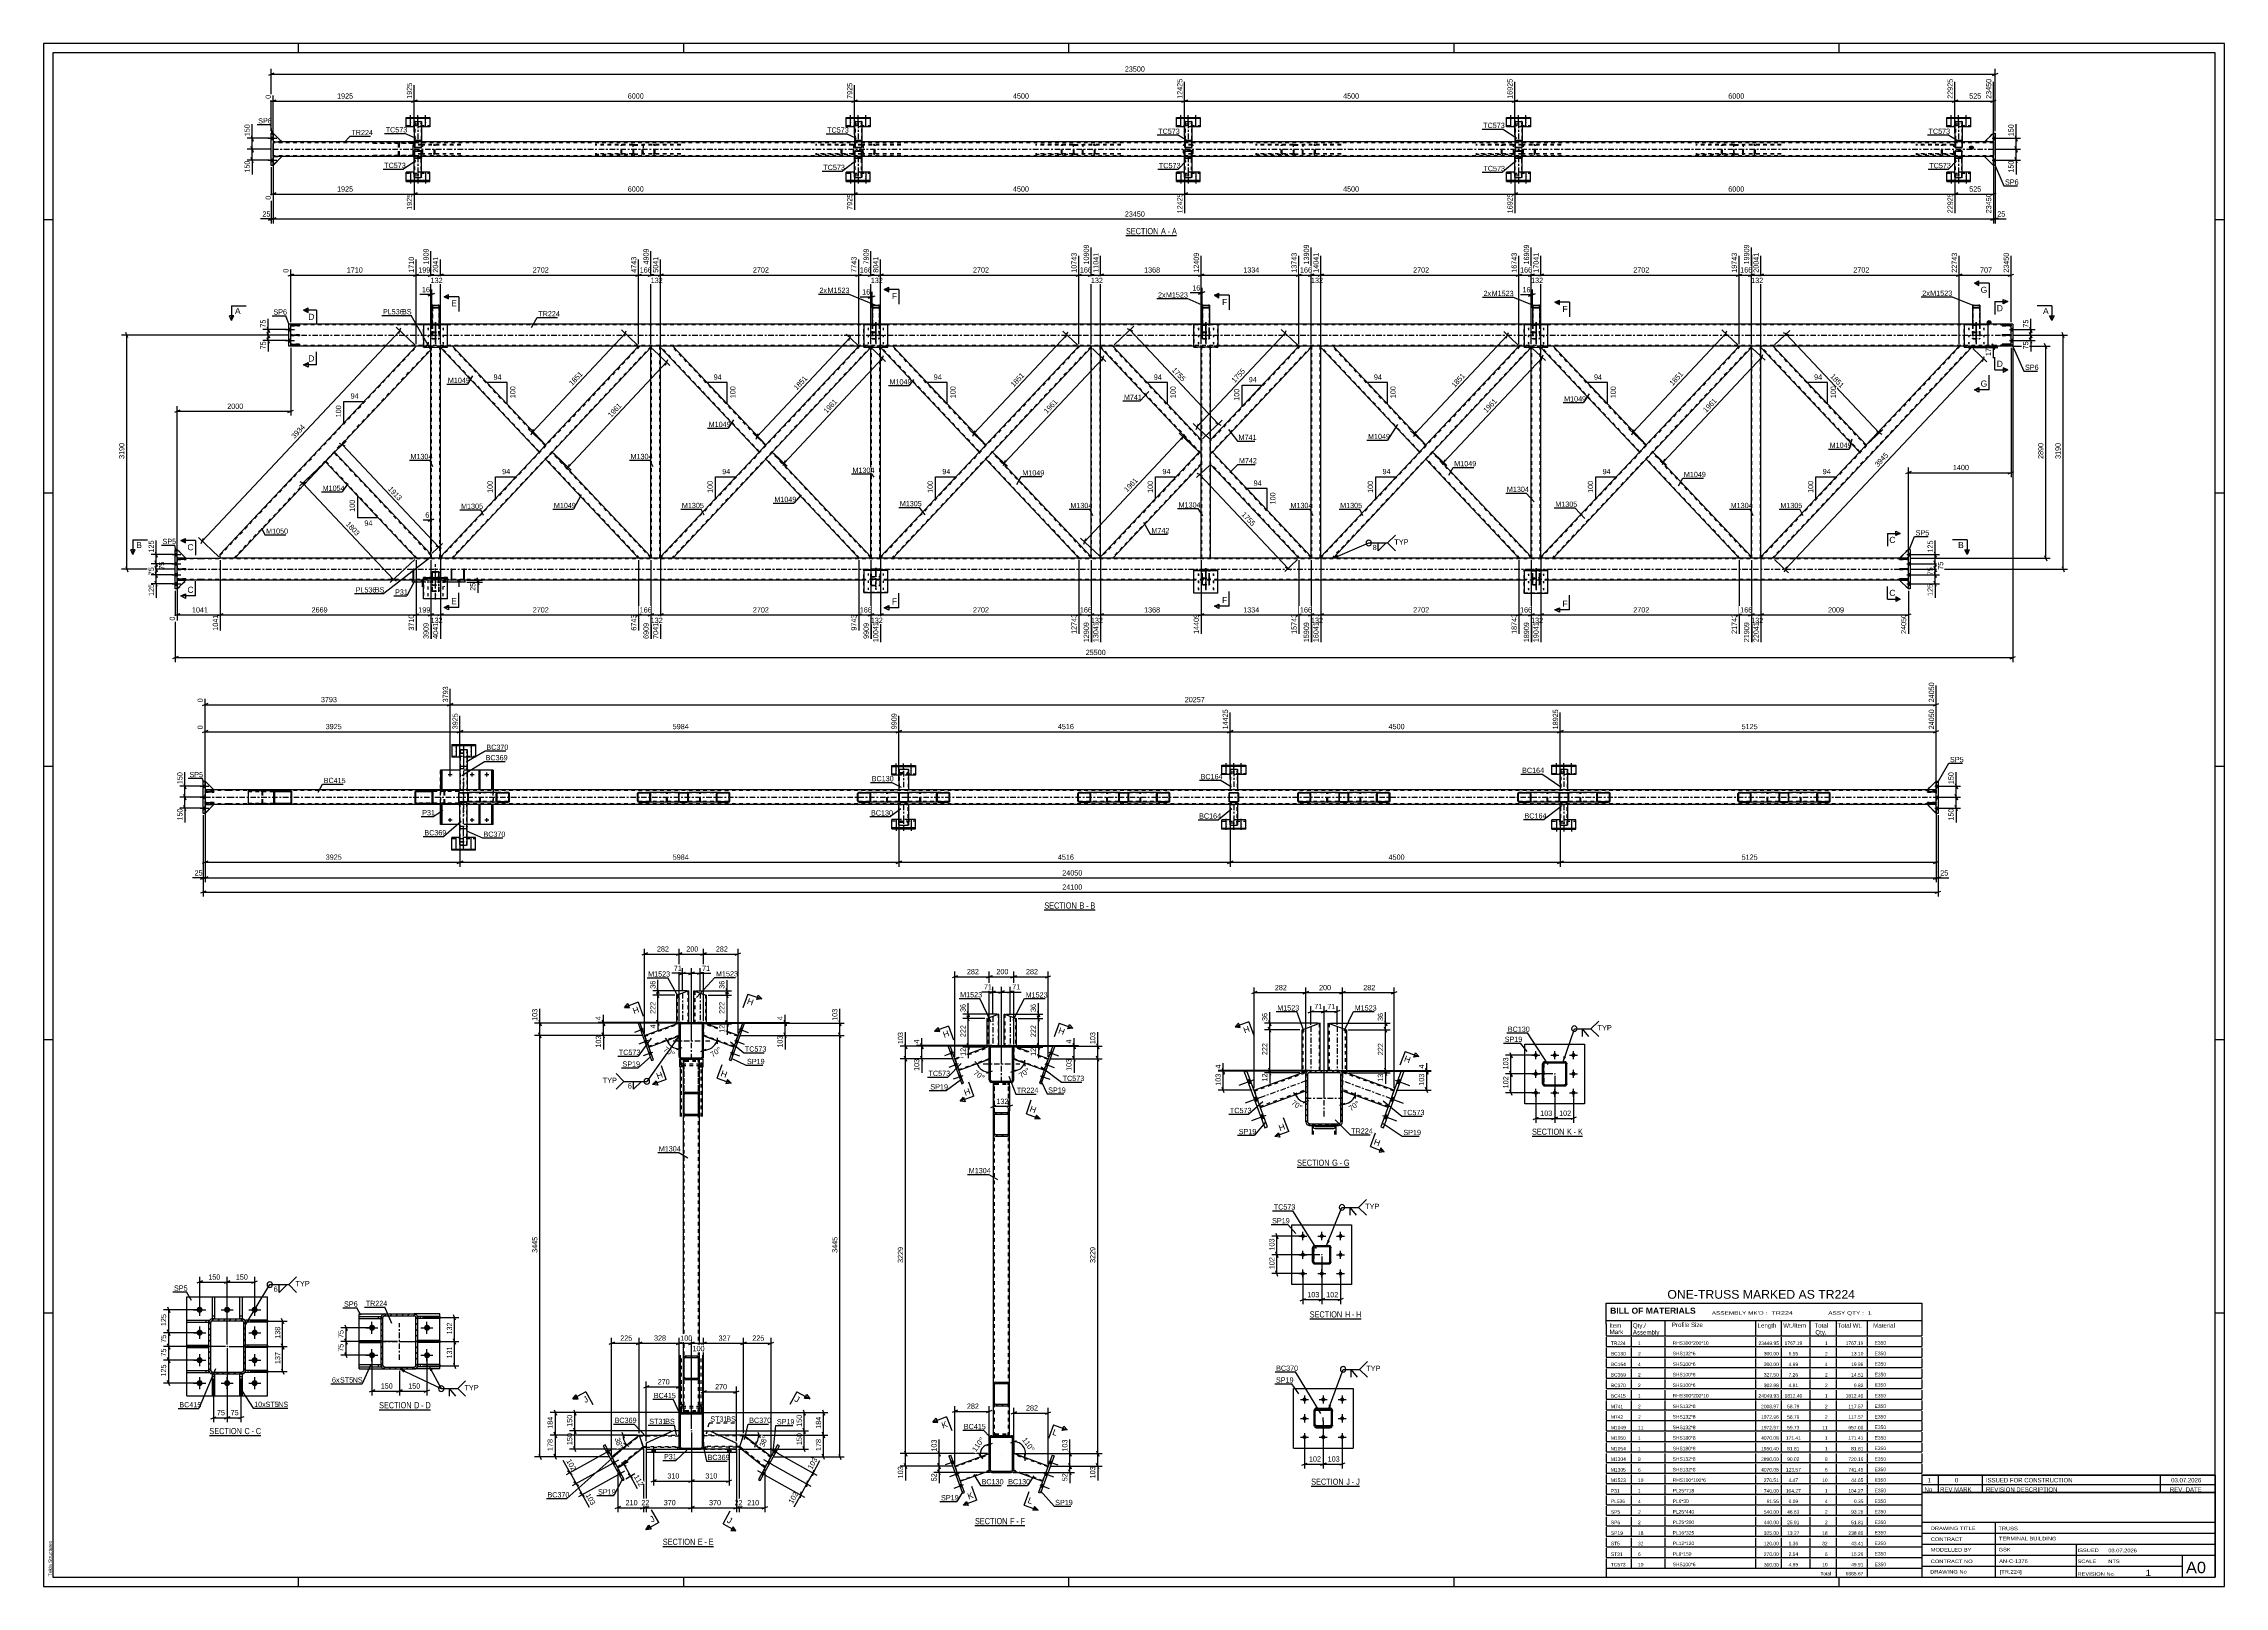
# Paper-space layout 'Layout1' of a CAD drawing. Header units: millimetres. Extents: x 0 to 1189, y 0 to 841.
# The model-space entities are those that its viewports show. They can reach past a viewport. Long polylines and large blocks are cut down to what shows.
import ezdxf

# ---------------------------------------------------------------- set-up
doc = ezdxf.new("R2010")
doc.units = ezdxf.units.MM
doc.linetypes.add('DXK_LINE_DOT2', pattern=[3.9198, 1.9599, -1.9599])
doc.linetypes.add('DXK_LINE_DOT3', pattern=[5.9187, 2.979, -0.9799, 0.9799, -0.9799])
doc.layers.add('Viewport layer', color=7, linetype='Continuous', plot=False)
doc.styles.add('Arial', font='ARIAL.TTF', dxfattribs={"height": 0.2})
doc.styles.add('Arial Bold', font='ARIALBD.TTF', dxfattribs={"height": 0.2})
doc.styles.add('Arial Narrow', font='ARIALN.TTF', dxfattribs={"height": 0.2})

# ---------------------------------------------------------------- blocks, each defined once
blk = doc.blocks.new('Unknown-761548098-18 - 3685')
at = {"color": 6, "linetype": 'Continuous'}
blk.add_line((530.6, -453.6), (559.1, -453.6), dxfattribs=at)
at = {"color": 0, "linetype": 'Continuous'}
blk.add_wipeout([(548.7, -452.8), (548.7, -449.3), (530.6, -449.3), (530.6, -452.8)], dxfattribs=at)
blk.add_wipeout([(552.7, -452.8), (552.7, -449.3), (549.7, -449.3), (549.7, -452.8)], dxfattribs=at)
at = {"color": 7, "linetype": 'Continuous', "style": 'Arial Narrow'}
blk.add_text('SECTION ', height=3.34, dxfattribs=at).set_placement((530.6, -452.8))
at = {"color": 0, "linetype": 'Continuous'}
blk.add_wipeout([(555, -452.8), (555, -449.3), (553.8, -449.3), (553.8, -452.8)], dxfattribs=at)
blk.add_wipeout([(559.1, -452.8), (559.1, -449.3), (556.1, -449.3), (556.1, -452.8)], dxfattribs=at)
at = {"color": 7, "linetype": 'Continuous', "style": 'Arial Narrow'}
for s, p in [('G', (549.7, -452.8)), ('-', (553.8, -452.8)), ('G', (556.1, -452.8))]:
    blk.add_text(s, height=3.34, dxfattribs=at).set_placement(p)
blk = doc.blocks.new('Unknown-761548098-1163')
at = {"color": 5, "linetype": 'Continuous'}
for p, q in [((1036.2, 158.9), (-152.8, 158.9)), ((-152.8, 158.9), (-152.8, -682.1)), ((-13.8, 153.9), (-13.8, 158.9)), ((196.2, 153.9), (196.2, 158.9)), ((406.2, 153.9), (406.2, 158.9)), ((616.2, 153.9), (616.2, 158.9)), ((826.2, 153.9), (826.2, 158.9)), ((1036.2, -682.1), (1036.2, 158.9)), ((1031.2, 153.9), (-147.8, 153.9)), ((-147.8, 153.9), (-147.8, -677.1)), ((1031.2, -677.1), (1031.2, 153.9)), ((-147.8, 62.9), (-152.8, 62.9)), ((1036.2, 62.9), (1031.2, 62.9)), ((-147.8, -86.1), (-152.8, -86.1)), ((1036.2, -86.1), (1031.2, -86.1)), ((-147.8, -235.1), (-152.8, -235.1)), ((1036.2, -235.1), (1031.2, -235.1)), ((-147.8, -384.1), (-152.8, -384.1)), ((1036.2, -384.1), (1031.2, -384.1)), ((-147.8, -533.1), (-152.8, -533.1)), ((1036.2, -533.1), (1031.2, -533.1)), ((-147.8, -677.1), (1031.2, -677.1)), ((-13.8, -682.1), (-13.8, -677.1)), ((196.2, -682.1), (196.2, -677.1)), ((406.2, -682.1), (406.2, -677.1)), ((616.2, -682.1), (616.2, -677.1)), ((826.2, -682.1), (826.2, -677.1)), ((-152.8, -682.1), (1036.2, -682.1))]:
    blk.add_line(p, q, dxfattribs=at)
at = {"color": 174, "linetype": 'Continuous', "style": 'Arial'}
blk.add_text('Tekla Structures', height=1.91, rotation=90, dxfattribs=at).set_placement((-148.3, -676.6))
blk = doc.blocks.new('Unknown-761548098-27067')
at = {"color": 7, "linetype": 'Continuous'}
for p, q in [((871.2, -621.5), (1031.2, -621.5)), ((1031.2, -621.5), (871.2, -621.5)), ((871.2, -621.5), (871.2, -626.5)), ((871.2, -626.5), (1031.2, -626.5)), ((871.2, -626.5), (871.2, -631)), ((871.2, -626.5), (1031.2, -626.5)), ((880.2, -621.5), (880.2, -626.5)), ((880.2, -626.5), (880.2, -631)), ((904.2, -621.5), (904.2, -626.5)), ((904.2, -626.5), (904.2, -631)), ((1001.2, -621.5), (1001.2, -626.5)), ((1001.2, -626.5), (1001.2, -631)), ((1031.2, -621.5), (1031.2, -626.5)), ((1031.2, -626.5), (1031.2, -631)), ((1031.2, -631), (871.2, -631))]:
    blk.add_line(p, q, dxfattribs=at)
at = {"color": 7, "linetype": 'Continuous', "style": 'Arial Narrow'}
for s, height, width, p in [('No', 2.39, 1.2, (872.7, -630.5)), ('1', 2.39, 1.196471, (874.4, -625.4)), ('REV MARK', 2.39, 1.2, (881.2, -630.5)), ('0', 2.39, 1.196471, (889.2, -625.4)), ('ISSUED FOR CONSTRUCTION', 2.386, 1.196471, (906.2, -625.4)), ('REVISION DESCRIPTION', 2.386, 1.2, (906.2, -630.5)), ('REV. DATE', 2.39, 1.2, (1006.5, -630.5)), ('03.07.2026', 2.39, 1.196471, (1007.2, -625.4))]:
    blk.add_text(s, height=height, dxfattribs=dict(at, width=width)).set_placement(p)
blk = doc.blocks.new('Unknown-761548098-27068')
at = {"color": 7, "linetype": 'Continuous'}
for p, q in [((871.2, -631), (871.2, -677.1)), ((871.2, -631), (1031.2, -631)), ((1031.2, -631), (1031.2, -677.1)), ((871.2, -647.1), (1031.2, -647.1)), ((871.2, -653.1), (1031.2, -653.1)), ((911.3, -647.1), (911.3, -677.1)), ((871.2, -659.1), (1031.2, -659.1)), ((871.2, -665.1), (1031.2, -665.1)), ((955.3, -659.1), (955.3, -677.1)), ((1013.3, -677.1), (1013.3, -665.1)), ((871.2, -671.1), (1013.2, -671.1)), ((871.2, -677.1), (1031.2, -677.1))]:
    blk.add_line(p, q, dxfattribs=at)
at = {"color": 7, "style": 'Arial Narrow'}
for s, height, width, p in [('DRAWING TITLE', 1.909, 1.425378, (876.1, -651.4)), ('TRUSS', 1.91, 1.425378, (913, -651.5)), ('CONTRACT', 1.91, 1.425378, (876.1, -657.3)), ('MODELLED BY', 1.909, 1.425378, (876.1, -663.1)), ('GSK', 1.91, 1.425378, (913.1, -663)), ('TERMINAL BUILDING', 1.909, 1.425378, (913.3, -657)), ('ISSUED', 1.91, 1.425378, (956.1, -663.4)), ('03.07.2026', 1.91, 1.425378, (972.9, -663.5)), ('DRAWING No', 1.91, 1.425378, (875.8, -675.1)), ('CONTRACT NO', 1.909, 1.425378, (876.1, -669.4)), ('AN-C-1376', 1.91, 1.425378, (913.4, -669.3)), ('[TR.224]', 1.91, 1.425378, (913.7, -675.1)), ('SCALE', 1.91, 1.425378, (956.1, -669.4)), ('REVISION No.', 1.909, 1.425378, (956.1, -676.3)), ('1', 3.34, 1.5, (993.1, -676.4)), ('A0', 6.2, 1.25, (1015.3, -674.9))]:
    blk.add_text(s, height=height, dxfattribs=dict(at, width=width)).set_placement(p)
at = {"color": 7, "linetype": 'Continuous', "style": 'Arial Narrow', "width": 1.425378}
blk.add_text('NTS', height=1.91, dxfattribs=at).set_placement((972.9, -669.4))
blk = doc.blocks.new('Unknown-761548098-27069')
at = {"color": 7, "linetype": 'Continuous'}
for p, q in [((699.2, -527.8), (871.2, -527.8)), ((699.2, -539.1), (699.2, -527.8)), ((871.2, -527.8), (871.2, -539.1)), ((699.2, -537.1), (871.2, -537.1)), ((699.2, -539.1), (699.2, -544.1)), ((699.2, -544.1), (699.2, -545.6)), ((699.2, -545.6), (871.2, -545.6)), ((699.2, -546.3), (699.2, -551.3)), ((712.7, -537.1), (712.7, -545.6)), ((712.7, -546.3), (712.7, -551.3)), ((731.2, -537.1), (731.2, -545.6)), ((731.2, -546.3), (731.2, -551.3)), ((780.5, -537.1), (780.5, -545.6)), ((780.5, -546.3), (780.5, -551.3)), ((794.5, -537.1), (794.5, -545.6)), ((794.5, -546.3), (794.5, -551.3)), ((810.2, -537.1), (810.2, -545.6)), ((810.2, -546.3), (810.2, -551.3)), ((824.5, -537.1), (824.5, -545.6)), ((824.5, -546.3), (824.5, -551.3)), ((841.5, -537.1), (841.5, -545.6)), ((841.5, -546.3), (841.5, -551.3)), ((871.2, -539.1), (871.2, -545.6)), ((871.2, -546.3), (871.2, -551.3)), ((699.2, -551.3), (871.2, -551.3)), ((699.2, -552.1), (699.2, -557.1)), ((699.2, -557.1), (871.2, -557.1)), ((699.2, -557.8), (699.2, -562.8)), ((712.7, -552.1), (712.7, -557.1)), ((712.7, -557.8), (712.7, -562.8)), ((731.2, -552.1), (731.2, -557.1)), ((731.2, -557.8), (731.2, -562.8)), ((780.5, -552.1), (780.5, -557.1)), ((780.5, -557.8), (780.5, -562.8)), ((794.5, -552.1), (794.5, -557.1)), ((794.5, -557.8), (794.5, -562.8)), ((810.2, -552.1), (810.2, -557.1)), ((810.2, -557.8), (810.2, -562.8)), ((824.5, -552.1), (824.5, -557.1)), ((824.5, -557.8), (824.5, -562.8)), ((841.5, -552.1), (841.5, -557.1)), ((841.5, -557.8), (841.5, -562.8)), ((871.2, -552.1), (871.2, -557.1)), ((871.2, -557.8), (871.2, -562.8)), ((699.2, -562.8), (871.2, -562.8)), ((699.2, -563.6), (699.2, -568.6)), ((699.2, -568.6), (871.2, -568.6)), ((699.2, -569.3), (699.2, -574.3)), ((712.7, -563.6), (712.7, -568.6)), ((712.7, -569.3), (712.7, -574.3)), ((731.2, -563.6), (731.2, -568.6)), ((731.2, -569.3), (731.2, -574.3)), ((780.5, -563.6), (780.5, -568.6)), ((780.5, -569.3), (780.5, -574.3)), ((794.5, -563.6), (794.5, -568.6)), ((794.5, -569.3), (794.5, -574.3)), ((810.2, -563.6), (810.2, -568.6)), ((810.2, -569.3), (810.2, -574.3)), ((824.5, -563.6), (824.5, -568.6)), ((824.5, -569.3), (824.5, -574.3)), ((841.5, -563.6), (841.5, -568.6)), ((841.5, -569.3), (841.5, -574.3)), ((871.2, -563.6), (871.2, -568.6)), ((871.2, -569.3), (871.2, -574.3)), ((699.2, -574.3), (871.2, -574.3)), ((699.2, -575.1), (699.2, -580.1)), ((699.2, -580.1), (871.2, -580.1)), ((699.2, -580.8), (699.2, -585.8)), ((712.7, -575.1), (712.7, -580.1)), ((712.7, -580.8), (712.7, -585.8)), ((731.2, -575.1), (731.2, -580.1)), ((731.2, -580.8), (731.2, -585.8)), ((780.5, -575.1), (780.5, -580.1)), ((780.5, -580.8), (780.5, -585.8)), ((794.5, -575.1), (794.5, -580.1)), ((794.5, -580.8), (794.5, -585.8)), ((810.2, -575.1), (810.2, -580.1)), ((810.2, -580.8), (810.2, -585.8)), ((824.5, -575.1), (824.5, -580.1)), ((824.5, -580.8), (824.5, -585.8)), ((841.5, -575.1), (841.5, -580.1)), ((841.5, -580.8), (841.5, -585.8)), ((871.2, -575.1), (871.2, -580.1)), ((871.2, -580.8), (871.2, -585.8)), ((699.2, -585.8), (871.2, -585.8)), ((699.2, -586.6), (699.2, -591.6)), ((699.2, -591.6), (871.2, -591.6)), ((699.2, -592.3), (699.2, -597.3)), ((712.7, -586.6), (712.7, -591.6)), ((712.7, -592.3), (712.7, -597.3)), ((731.2, -586.6), (731.2, -591.6)), ((731.2, -592.3), (731.2, -597.3)), ((780.5, -586.6), (780.5, -591.6)), ((780.5, -592.3), (780.5, -597.3)), ((794.5, -586.6), (794.5, -591.6)), ((794.5, -592.3), (794.5, -597.3)), ((810.2, -586.6), (810.2, -591.6)), ((810.2, -592.3), (810.2, -597.3)), ((824.5, -586.6), (824.5, -591.6)), ((824.5, -592.3), (824.5, -597.3)), ((841.5, -586.6), (841.5, -591.6)), ((841.5, -592.3), (841.5, -597.3)), ((871.2, -586.6), (871.2, -591.6)), ((871.2, -592.3), (871.2, -597.3)), ((699.2, -597.3), (871.2, -597.3)), ((699.2, -598.1), (699.2, -603.1)), ((699.2, -603.1), (871.2, -603.1)), ((699.2, -603.8), (699.2, -608.8)), ((712.7, -598.1), (712.7, -603.1)), ((712.7, -603.8), (712.7, -608.8)), ((731.2, -598.1), (731.2, -603.1)), ((731.2, -603.8), (731.2, -608.8)), ((780.5, -598.1), (780.5, -603.1)), ((780.5, -603.8), (780.5, -608.8)), ((794.5, -598.1), (794.5, -603.1)), ((794.5, -603.8), (794.5, -608.8)), ((810.2, -598.1), (810.2, -603.1)), ((810.2, -603.8), (810.2, -608.8)), ((824.5, -598.1), (824.5, -603.1)), ((824.5, -603.8), (824.5, -608.8)), ((841.5, -598.1), (841.5, -603.1)), ((841.5, -603.8), (841.5, -608.8)), ((871.2, -598.1), (871.2, -603.1)), ((871.2, -603.8), (871.2, -608.8)), ((699.2, -608.8), (871.2, -608.8)), ((699.2, -609.6), (699.2, -614.6)), ((699.2, -614.6), (871.2, -614.6)), ((699.2, -615.3), (699.2, -620.3)), ((712.7, -609.6), (712.7, -614.6)), ((712.7, -615.3), (712.7, -620.3)), ((731.2, -609.6), (731.2, -614.6)), ((731.2, -615.3), (731.2, -620.3)), ((780.5, -609.6), (780.5, -614.6)), ((780.5, -615.3), (780.5, -620.3)), ((794.5, -609.6), (794.5, -614.6)), ((794.5, -615.3), (794.5, -620.3)), ((810.2, -609.6), (810.2, -614.6)), ((810.2, -615.3), (810.2, -620.3)), ((824.5, -609.6), (824.5, -614.6)), ((824.5, -615.3), (824.5, -620.3)), ((841.5, -609.6), (841.5, -614.6)), ((841.5, -615.3), (841.5, -620.3)), ((871.2, -609.6), (871.2, -614.6)), ((871.2, -615.3), (871.2, -620.3)), ((699.2, -620.3), (871.2, -620.3)), ((699.2, -621.1), (699.2, -626.1)), ((699.2, -626.1), (871.2, -626.1)), ((699.2, -626.8), (699.2, -631.8)), ((712.7, -621.1), (712.7, -626.1)), ((712.7, -626.8), (712.7, -631.8)), ((731.2, -621.1), (731.2, -626.1)), ((731.2, -626.8), (731.2, -631.8)), ((780.5, -621.1), (780.5, -626.1)), ((780.5, -626.8), (780.5, -631.8)), ((794.5, -621.1), (794.5, -626.1)), ((794.5, -626.8), (794.5, -631.8)), ((810.2, -621.1), (810.2, -626.1)), ((810.2, -626.8), (810.2, -631.8)), ((824.5, -621.1), (824.5, -626.1)), ((824.5, -626.8), (824.5, -631.8)), ((841.5, -621.1), (841.5, -626.1)), ((841.5, -626.8), (841.5, -631.8)), ((871.2, -621.1), (871.2, -626.1)), ((871.2, -626.8), (871.2, -631.8)), ((699.2, -631.8), (871.2, -631.8)), ((699.2, -632.6), (699.2, -637.6)), ((699.2, -637.6), (871.2, -637.6)), ((699.2, -638.3), (699.2, -643.3)), ((712.7, -632.6), (712.7, -637.6)), ((712.7, -638.3), (712.7, -643.3)), ((731.2, -632.6), (731.2, -637.6)), ((731.2, -638.3), (731.2, -643.3)), ((780.5, -632.6), (780.5, -637.6)), ((780.5, -638.3), (780.5, -643.3)), ((794.5, -632.6), (794.5, -637.6)), ((794.5, -638.3), (794.5, -643.3)), ((810.2, -632.6), (810.2, -637.6)), ((810.2, -638.3), (810.2, -643.3)), ((824.5, -632.6), (824.5, -637.6)), ((824.5, -638.3), (824.5, -643.3)), ((841.5, -632.6), (841.5, -637.6)), ((841.5, -638.3), (841.5, -643.3)), ((871.2, -632.6), (871.2, -637.6)), ((871.2, -638.3), (871.2, -643.3)), ((699.2, -643.3), (871.2, -643.3)), ((699.2, -644.1), (699.2, -649.1)), ((699.2, -649.1), (871.2, -649.1)), ((699.2, -649.8), (699.2, -654.8)), ((712.7, -644.1), (712.7, -649.1)), ((712.7, -649.8), (712.7, -654.8)), ((731.2, -644.1), (731.2, -649.1)), ((731.2, -649.8), (731.2, -654.8)), ((780.5, -644.1), (780.5, -649.1)), ((780.5, -649.8), (780.5, -654.8)), ((794.5, -644.1), (794.5, -649.1)), ((794.5, -649.8), (794.5, -654.8)), ((810.2, -644.1), (810.2, -649.1)), ((810.2, -649.8), (810.2, -654.8)), ((824.5, -644.1), (824.5, -649.1)), ((824.5, -649.8), (824.5, -654.8)), ((841.5, -644.1), (841.5, -649.1)), ((841.5, -649.8), (841.5, -654.8)), ((871.2, -644.1), (871.2, -649.1)), ((871.2, -649.8), (871.2, -654.8)), ((699.2, -654.8), (871.2, -654.8)), ((699.2, -655.6), (699.2, -660.6)), ((699.2, -660.6), (871.2, -660.6)), ((699.2, -661.3), (699.2, -666.3)), ((712.7, -655.6), (712.7, -660.6)), ((712.7, -661.3), (712.7, -666.3)), ((731.2, -655.6), (731.2, -660.6)), ((731.2, -661.3), (731.2, -666.3)), ((780.5, -655.6), (780.5, -660.6)), ((780.5, -661.3), (780.5, -666.3)), ((794.5, -655.6), (794.5, -660.6)), ((794.5, -661.3), (794.5, -666.3)), ((810.2, -655.6), (810.2, -660.6)), ((810.2, -661.3), (810.2, -666.3)), ((824.5, -655.6), (824.5, -660.6)), ((824.5, -661.3), (824.5, -666.3)), ((841.5, -655.6), (841.5, -660.6)), ((841.5, -661.3), (841.5, -666.3)), ((871.2, -655.6), (871.2, -660.6)), ((871.2, -661.3), (871.2, -666.3)), ((699.2, -666.3), (871.2, -666.3)), ((699.2, -667.1), (699.2, -672.1)), ((699.2, -672.1), (871.2, -672.1)), ((699.2, -672.1), (871.2, -672.1)), ((699.2, -672.1), (699.2, -677.1)), ((699.2, -677.1), (871.2, -677.1)), ((712.7, -667.1), (712.7, -672.1)), ((731.2, -667.1), (731.2, -672.1)), ((780.5, -667.1), (780.5, -672.1)), ((794.5, -667.1), (794.5, -672.1)), ((810.2, -667.1), (810.2, -672.1)), ((824.5, -667.1), (824.5, -672.1)), ((824.5, -672.1), (824.5, -677.1)), ((841.5, -667.1), (841.5, -672.1)), ((841.5, -672.1), (841.5, -677.1)), ((871.2, -667.1), (871.2, -672.1)), ((871.2, -672.1), (871.2, -677.1))]:
    blk.add_line(p, q, dxfattribs=at)
at = {"color": 7}
for s, height, style, p in [('BILL OF MATERIALS', 3.34, 'Arial Bold', (701.3, -533.5)), ('Mark', 2.39, 'Arial', (701, -544.6)), ('Profile Size', 2.388, 'Arial', (735, -540.7))]:
    blk.add_text(s, height=height, dxfattribs=dict(at, style=style)).set_placement(p)
at = {"color": 7, "linetype": 'Continuous', "style": 'Arial Narrow'}
for s, height, width, p in [("ASSEMBLY MK'D :", 1.909, 1.6, (756.7, -534)), ('TR224', 1.91, 1.794707, (789.2, -534)), ('ASSY QTY :', 1.91, 1.6, (820.2, -534)), ('1', 1.91, 1.794707, (841.7, -534))]:
    blk.add_text(s, height=height, dxfattribs=dict(at, width=width)).set_placement(p)
at = {"color": 7, "linetype": 'Continuous'}
for s, height, style, p in [('Item', 2.39, 'Arial', (700.9, -541.1)), ('Assembly', 2.39, 'Arial', (713.7, -544.8)), ('Qty./', 2.39, 'Arial', (713.7, -541.1)), ('Length', 2.39, 'Arial', (781.7, -541.1)), ('Wt./Item', 2.39, 'Arial', (795.7, -541.1)), ('Total', 2.39, 'Arial', (812.7, -541.1)), ('Qty.', 2.39, 'Arial', (813.2, -544.8)), ('Total Wt.', 2.39, 'Arial', (825.2, -541.1)), ('Material', 2.39, 'Arial', (844.7, -541.1)), ('TR224', 1.91, 'Arial', (701.7, -550.5)), ('BC130', 1.91, 'Arial', (701.7, -556.2)), ('2', 1.91, 'Arial', (716.5, -556.2)), ('1', 1.91, 'Arial', (716.5, -550.5)), ('SHS132*6', 1.91, 'Arial', (735.4, -556.1)), ('RHS300*200*10', 1.91, 'Arial', (735.4, -550.4)), ('23449.95', 1.91, 'Arial', (782.2, -550.5)), ('300.00', 1.91, 'Arial', (785.1, -556.2)), ('1767.19', 1.91, 'Arial', (796.4, -550.5)), ('6.55', 1.91, 'Arial', (798.6, -556.2)), ('2', 1.91, 'Arial', (818.4, -556.2)), ('1', 1.91, 'Arial', (818.4, -550.5)), ('1767.19', 1.91, 'Arial', (829.7, -550.5)), ('13.10', 1.91, 'Arial', (832.7, -556.2)), ('E350', 1.91, 'Arial', (845.5, -550.3)), ('E350', 1.91, 'Arial', (845.5, -556.1)), ('BC164', 1.91, 'Arial', (701.7, -562)), ('BC369', 1.91, 'Arial', (701.7, -567.7)), ('4', 1.91, 'Arial', (716.5, -562)), ('2', 1.91, 'Arial', (716.5, -567.7)), ('SHS100*6', 1.91, 'Arial', (735.4, -561.9)), ('SHS100*6', 1.91, 'Arial', (735.4, -567.6)), ('300.00', 1.91, 'Arial', (785.1, -562)), ('327.50', 1.91, 'Arial', (785.1, -567.7)), ('4.99', 1.91, 'Arial', (798.6, -562)), ('7.26', 1.91, 'Arial', (798.6, -567.7)), ('4', 1.91, 'Arial', (818.4, -562)), ('2', 1.91, 'Arial', (818.4, -567.7)), ('19.96', 1.91, 'Arial', (832.7, -562)), ('14.51', 1.91, 'Arial', (832.7, -567.7)), ('E350', 1.91, 'Arial', (845.5, -561.8)), ('E350', 1.91, 'Arial', (845.5, -567.6)), ('BC370', 1.91, 'Arial', (701.7, -573.5)), ('BC415', 1.91, 'Arial', (701.7, -579.2)), ('2', 1.91, 'Arial', (716.5, -573.5)), ('1', 1.91, 'Arial', (716.5, -579.2)), ('SHS100*6', 1.91, 'Arial', (735.4, -573.4)), ('RHS300*200*10', 1.91, 'Arial', (735.4, -579.1)), ('24049.93', 1.91, 'Arial', (782.2, -579.2)), ('302.98', 1.91, 'Arial', (785.1, -573.5)), ('1812.40', 1.91, 'Arial', (796.4, -579.2)), ('4.91', 1.91, 'Arial', (798.6, -573.5)), ('2', 1.91, 'Arial', (818.4, -573.5)), ('1', 1.91, 'Arial', (818.4, -579.2)), ('1812.40', 1.91, 'Arial', (829.7, -579.2)), ('9.82', 1.91, 'Arial', (834.2, -573.5)), ('E350', 1.91, 'Arial', (845.5, -573.3)), ('E350', 1.91, 'Arial', (845.5, -579.1)), ('M741', 1.91, 'Arial', (701.7, -585)), ('M742', 1.91, 'Arial', (701.7, -590.7)), ('2', 1.91, 'Arial', (716.5, -585)), ('2', 1.91, 'Arial', (716.5, -590.7)), ('SHS132*8', 1.91, 'Arial', (735.4, -584.9)), ('SHS132*8', 1.91, 'Arial', (735.4, -590.6)), ('SHS132*8', 1.91, 'Arial', (735.4, -596.4)), ('2008.97', 1.91, 'Arial', (783.6, -585)), ('1972.96', 1.91, 'Arial', (783.6, -590.7)), ('58.79', 1.91, 'Arial', (797.8, -585)), ('58.79', 1.91, 'Arial', (797.8, -590.7)), ('2', 1.91, 'Arial', (818.4, -585)), ('2', 1.91, 'Arial', (818.4, -590.7)), ('117.57', 1.91, 'Arial', (831.2, -585)), ('117.57', 1.91, 'Arial', (831.2, -590.7)), ('E350', 1.91, 'Arial', (845.5, -584.8)), ('E350', 1.91, 'Arial', (845.5, -590.6)), ('E350', 1.91, 'Arial', (845.5, -596.3)), ('M1049', 1.91, 'Arial', (701.7, -596.5)), ('M1050', 1.91, 'Arial', (701.7, -602.2)), ('M1054', 1.91, 'Arial', (701.7, -608)), ('11', 1.91, 'Arial', (716.5, -596.5)), ('1', 1.91, 'Arial', (716.5, -602.2)), ('1', 1.91, 'Arial', (716.5, -608)), ('SHS180*8', 1.91, 'Arial', (735.4, -602.1)), ('SHS180*8', 1.91, 'Arial', (735.4, -607.9)), ('4070.08', 1.91, 'Arial', (783.6, -602.2)), ('1972.97', 1.91, 'Arial', (783.6, -596.5)), ('1950.40', 1.91, 'Arial', (783.6, -608)), ('171.41', 1.91, 'Arial', (797.1, -602.2)), ('59.73', 1.91, 'Arial', (797.8, -596.5)), ('81.81', 1.91, 'Arial', (797.8, -608)), ('11', 1.91, 'Arial', (816.9, -596.5)), ('1', 1.91, 'Arial', (818.4, -602.2)), ('1', 1.91, 'Arial', (818.4, -608)), ('657.00', 1.91, 'Arial', (831.2, -596.5)), ('171.41', 1.91, 'Arial', (831.2, -602.2)), ('81.81', 1.91, 'Arial', (832.7, -608)), ('E350', 1.91, 'Arial', (845.5, -602.1)), ('E350', 1.91, 'Arial', (845.5, -607.8)), ('M1304', 1.91, 'Arial', (701.7, -613.7)), ('M1305', 1.91, 'Arial', (701.7, -619.5)), ('8', 1.91, 'Arial', (716.5, -613.7)), ('6', 1.91, 'Arial', (716.5, -619.5)), ('SHS132*8', 1.91, 'Arial', (735.4, -613.6)), ('SHS132*8', 1.91, 'Arial', (735.4, -619.4)), ('4070.08', 1.91, 'Arial', (783.6, -619.5)), ('2890.00', 1.91, 'Arial', (783.6, -613.7)), ('123.57', 1.91, 'Arial', (797.1, -619.5)), ('90.02', 1.91, 'Arial', (797.8, -613.7)), ('8', 1.91, 'Arial', (818.4, -613.7)), ('6', 1.91, 'Arial', (818.4, -619.5)), ('720.16', 1.91, 'Arial', (831.2, -613.7)), ('741.45', 1.91, 'Arial', (831.2, -619.5)), ('E350', 1.91, 'Arial', (845.5, -613.6)), ('E350', 1.91, 'Arial', (845.5, -619.3)), ('M1523', 1.91, 'Arial', (701.7, -625.2)), ('P31', 1.91, 'Arial', (701.7, -631)), ('10', 1.91, 'Arial', (716.5, -625.2)), ('1', 1.91, 'Arial', (716.5, -631)), ('RHS100*100*6', 1.91, 'Arial', (735.4, -625.1)), ('PL25*718', 1.91, 'Arial', (735.4, -630.9)), ('270.51', 1.91, 'Arial', (785.1, -625.2)), ('740.00', 1.91, 'Arial', (785.1, -631)), ('104.27', 1.91, 'Arial', (797.1, -631)), ('4.47', 1.91, 'Arial', (798.6, -625.2)), ('10', 1.91, 'Arial', (816.9, -625.2)), ('1', 1.91, 'Arial', (818.4, -631)), ('104.27', 1.91, 'Arial', (831.2, -631)), ('44.65', 1.91, 'Arial', (832.7, -625.2)), ('E350', 1.91, 'Arial', (845.5, -625.1)), ('E350', 1.91, 'Arial', (845.5, -630.8)), ('SP5', 1.91, 'Arial', (701.7, -642.5)), ('PL536', 1.91, 'Arial', (701.7, -636.7)), ('4', 1.91, 'Arial', (716.5, -636.7)), ('2', 1.91, 'Arial', (716.5, -642.5)), ('PL6*30', 1.91, 'Arial', (735.4, -636.6)), ('PL25*440', 1.91, 'Arial', (735.4, -642.4)), ('540.00', 1.91, 'Arial', (785.1, -642.5)), ('61.55', 1.91, 'Arial', (786.6, -636.7)), ('46.63', 1.91, 'Arial', (797.8, -642.5)), ('0.09', 1.91, 'Arial', (798.6, -636.7)), ('4', 1.91, 'Arial', (818.4, -636.7)), ('2', 1.91, 'Arial', (818.4, -642.5)), ('93.26', 1.91, 'Arial', (832.7, -642.5)), ('0.35', 1.91, 'Arial', (834.2, -636.7)), ('E350', 1.91, 'Arial', (845.5, -636.6)), ('E350', 1.91, 'Arial', (845.5, -642.3)), ('SP6', 1.91, 'Arial', (701.7, -648.2)), ('SP19', 1.91, 'Arial', (701.7, -654)), ('2', 1.91, 'Arial', (716.5, -648.2)), ('18', 1.91, 'Arial', (716.5, -654)), ('PL25*300', 1.91, 'Arial', (735.4, -648.1)), ('PL16*325', 1.91, 'Arial', (735.4, -653.9)), ('440.00', 1.91, 'Arial', (785.1, -648.2)), ('325.00', 1.91, 'Arial', (785.1, -654)), ('25.91', 1.91, 'Arial', (797.8, -648.2)), ('13.27', 1.91, 'Arial', (797.8, -654)), ('18', 1.91, 'Arial', (816.9, -654)), ('2', 1.91, 'Arial', (818.4, -648.2)), ('238.80', 1.91, 'Arial', (831.2, -654)), ('51.81', 1.91, 'Arial', (832.7, -648.2)), ('E350', 1.91, 'Arial', (845.5, -648.1)), ('E350', 1.91, 'Arial', (845.5, -653.8)), ('ST5', 1.91, 'Arial', (701.7, -659.7)), ('ST31', 1.91, 'Arial', (701.7, -665.5)), ('32', 1.91, 'Arial', (716.5, -659.7)), ('6', 1.91, 'Arial', (716.5, -665.5)), ('PL12*120', 1.91, 'Arial', (735.4, -659.6)), ('PL8*150', 1.91, 'Arial', (735.4, -665.4)), ('120.00', 1.91, 'Arial', (785.1, -659.7)), ('270.00', 1.91, 'Arial', (785.1, -665.5)), ('2.54', 1.91, 'Arial', (798.6, -665.5)), ('1.36', 1.91, 'Arial', (798.6, -659.7)), ('32', 1.91, 'Arial', (816.9, -659.7)), ('6', 1.91, 'Arial', (818.4, -665.5)), ('43.41', 1.91, 'Arial', (832.7, -659.7)), ('15.26', 1.91, 'Arial', (832.7, -665.5)), ('E350', 1.91, 'Arial', (845.5, -659.6)), ('E350', 1.91, 'Arial', (845.5, -665.3)), ('TC573', 1.91, 'Arial', (701.7, -671.2)), ('10', 1.91, 'Arial', (716.5, -671.2)), ('SHS100*6', 1.91, 'Arial', (735.4, -671.1)), ('300.00', 1.91, 'Arial', (785.1, -671.3)), ('4.99', 1.91, 'Arial', (798.6, -671.2)), ('Total', 1.91, 'Arial Narrow', (816, -676.1)), ('10', 1.91, 'Arial', (816.9, -671.2)), ('6885.67', 1.91, 'Arial', (829.7, -676.1)), ('49.91', 1.91, 'Arial', (832.7, -671.2)), ('E350', 1.91, 'Arial', (845.5, -671.1))]:
    blk.add_text(s, height=height, dxfattribs=dict(at, style=style)).set_placement(p)
blk = doc.blocks.new('Unknown-761548098-27070')
at = {"color": 2, "linetype": 'Continuous'}
blk.add_line((725.2, -527.8), (842.7, -527.8), dxfattribs=at)
at = {"color": 7, "style": 'Arial'}
blk.add_text('ONE-TRUSS MARKED AS TR224', height=4.775, dxfattribs=at).set_placement((732.5, -525.3))
blk = doc.blocks.new('Unknown-761548098-12 - 4503')
at = {"color": 6, "linetype": 'Continuous'}
blk.add_line((437.3, 54.3), (464.9, 54.3), dxfattribs=at)
at = {"color": 0, "linetype": 'Continuous'}
blk.add_wipeout([(455.4, 55), (455.4, 58.5), (437.3, 58.5), (437.3, 55)], dxfattribs=at)
blk.add_wipeout([(459, 55), (459, 58.5), (456.4, 58.5), (456.4, 55)], dxfattribs=at)
at = {"color": 7, "linetype": 'Continuous', "style": 'Arial Narrow'}
blk.add_text('SECTION ', height=3.34, dxfattribs=at).set_placement((437.3, 55))
at = {"color": 0, "linetype": 'Continuous'}
blk.add_wipeout([(461.3, 55), (461.3, 58.5), (460, 58.5), (460, 55)], dxfattribs=at)
blk.add_wipeout([(464.9, 55), (464.9, 58.5), (462.4, 58.5), (462.4, 55)], dxfattribs=at)
at = {"color": 7, "linetype": 'Continuous', "style": 'Arial Narrow'}
for s, p in [('A', (456.4, 55)), ('-', (460, 55)), ('A', (462.4, 55))]:
    blk.add_text(s, height=3.34, dxfattribs=at).set_placement(p)
blk = doc.blocks.new('Unknown-761548098-13 - 5101')
at = {"color": 6, "linetype": 'Continuous'}
blk.add_line((392.8, -313.3), (420.5, -313.3), dxfattribs=at)
at = {"color": 0, "linetype": 'Continuous'}
blk.add_wipeout([(410.9, -312.6), (410.9, -309.1), (392.8, -309.1), (392.8, -312.6)], dxfattribs=at)
blk.add_wipeout([(414.6, -312.6), (414.6, -309.1), (412, -309.1), (412, -312.6)], dxfattribs=at)
at = {"color": 7, "linetype": 'Continuous', "style": 'Arial Narrow'}
blk.add_text('SECTION ', height=3.34, dxfattribs=at).set_placement((392.8, -312.6))
at = {"color": 0, "linetype": 'Continuous'}
blk.add_wipeout([(416.9, -312.6), (416.9, -309.1), (415.6, -309.1), (415.6, -312.6)], dxfattribs=at)
blk.add_wipeout([(420.5, -312.6), (420.5, -309.1), (417.9, -309.1), (417.9, -312.6)], dxfattribs=at)
at = {"color": 7, "linetype": 'Continuous', "style": 'Arial Narrow'}
for s, p in [('B', (412, -312.6)), ('-', (415.6, -312.6)), ('B', (417.9, -312.6))]:
    blk.add_text(s, height=3.34, dxfattribs=at).set_placement(p)
blk = doc.blocks.new('Unknown-761548098-14 - 4087')
at = {"color": 6, "linetype": 'Continuous'}
blk.add_line((-62.4, -599.8), (-34.3, -599.8), dxfattribs=at)
at = {"color": 0, "linetype": 'Continuous'}
blk.add_wipeout([(-44.3, -599.1), (-44.3, -595.6), (-62.4, -595.6), (-62.4, -599.1)], dxfattribs=at)
blk.add_wipeout([(-40.5, -599.1), (-40.5, -595.6), (-43.3, -595.6), (-43.3, -599.1)], dxfattribs=at)
at = {"color": 7, "linetype": 'Continuous', "style": 'Arial Narrow'}
blk.add_text('SECTION ', height=3.34, dxfattribs=at).set_placement((-62.4, -599.1))
at = {"color": 0, "linetype": 'Continuous'}
blk.add_wipeout([(-38.2, -599.1), (-38.2, -595.6), (-39.4, -595.6), (-39.4, -599.1)], dxfattribs=at)
blk.add_wipeout([(-34.3, -599.1), (-34.3, -595.6), (-37.1, -595.6), (-37.1, -599.1)], dxfattribs=at)
at = {"color": 7, "linetype": 'Continuous', "style": 'Arial Narrow'}
for s, p in [('C', (-43.3, -599.1)), ('-', (-39.4, -599.1)), ('C', (-37.1, -599.1))]:
    blk.add_text(s, height=3.34, dxfattribs=at).set_placement(p)
blk = doc.blocks.new('Unknown-761548098-15 - 20077')
at = {"color": 6, "linetype": 'Continuous'}
blk.add_line((184.8, -660.3), (212.4, -660.3), dxfattribs=at)
at = {"color": 0, "linetype": 'Continuous'}
blk.add_wipeout([(202.9, -659.5), (202.9, -656), (184.8, -656), (184.8, -659.5)], dxfattribs=at)
blk.add_wipeout([(206.5, -659.5), (206.5, -656), (203.9, -656), (203.9, -659.5)], dxfattribs=at)
at = {"color": 7, "linetype": 'Continuous', "style": 'Arial Narrow'}
blk.add_text('SECTION ', height=3.34, dxfattribs=at).set_placement((184.8, -659.5))
at = {"color": 0, "linetype": 'Continuous'}
blk.add_wipeout([(208.8, -659.5), (208.8, -656), (207.5, -656), (207.5, -659.5)], dxfattribs=at)
blk.add_wipeout([(212.4, -659.5), (212.4, -656), (209.8, -656), (209.8, -659.5)], dxfattribs=at)
at = {"color": 7, "linetype": 'Continuous', "style": 'Arial Narrow'}
for s, p in [('E', (203.9, -659.5)), ('-', (207.5, -659.5)), ('E', (209.8, -659.5))]:
    blk.add_text(s, height=3.34, dxfattribs=at).set_placement(p)
blk = doc.blocks.new('Unknown-761548098-16 - 21252')
at = {"color": 6, "linetype": 'Continuous'}
blk.add_line((355, -648.9), (382.2, -648.9), dxfattribs=at)
at = {"color": 0, "linetype": 'Continuous'}
blk.add_wipeout([(373.1, -648.2), (373.1, -644.7), (355, -644.7), (355, -648.2)], dxfattribs=at)
blk.add_wipeout([(376.5, -648.2), (376.5, -644.7), (374.1, -644.7), (374.1, -648.2)], dxfattribs=at)
blk.add_wipeout([(378.8, -648.2), (378.8, -644.7), (377.5, -644.7), (377.5, -648.2)], dxfattribs=at)
at = {"color": 7, "linetype": 'Continuous', "style": 'Arial Narrow'}
blk.add_text('SECTION ', height=3.34, dxfattribs=at).set_placement((355, -648.2))
at = {"color": 0, "linetype": 'Continuous'}
blk.add_wipeout([(382.2, -648.2), (382.2, -644.7), (379.9, -644.7), (379.9, -648.2)], dxfattribs=at)
at = {"color": 7, "linetype": 'Continuous', "style": 'Arial Narrow'}
for s, p in [('F', (374.1, -648.2)), ('-', (377.5, -648.2)), ('F', (379.9, -648.2))]:
    blk.add_text(s, height=3.34, dxfattribs=at).set_placement(p)
blk = doc.blocks.new('Unknown-761548098-17 - 5733')
at = {"color": 6, "linetype": 'Continuous'}
blk.add_line((30.1, -585.8), (58.1, -585.8), dxfattribs=at)
at = {"color": 0, "linetype": 'Continuous'}
blk.add_wipeout([(48.2, -585), (48.2, -581.5), (30.1, -581.5), (30.1, -585)], dxfattribs=at)
blk.add_wipeout([(52, -585), (52, -581.5), (49.2, -581.5), (49.2, -585)], dxfattribs=at)
at = {"color": 7, "linetype": 'Continuous', "style": 'Arial Narrow'}
blk.add_text('SECTION ', height=3.34, dxfattribs=at).set_placement((30.1, -585))
at = {"color": 0, "linetype": 'Continuous'}
blk.add_wipeout([(54.3, -585), (54.3, -581.5), (53, -581.5), (53, -585)], dxfattribs=at)
blk.add_wipeout([(58.1, -585), (58.1, -581.5), (55.4, -581.5), (55.4, -585)], dxfattribs=at)
at = {"color": 7, "linetype": 'Continuous', "style": 'Arial Narrow'}
for s, p in [('D', (49.2, -585)), ('D', (55.4, -585)), ('-', (53, -585))]:
    blk.add_text(s, height=3.34, dxfattribs=at).set_placement(p)
blk = doc.blocks.new('Unknown-761548098-19 - 25841')
at = {"color": 6, "linetype": 'Continuous'}
blk.add_line((537.5, -536.2), (565.6, -536.2), dxfattribs=at)
at = {"color": 0, "linetype": 'Continuous'}
blk.add_wipeout([(555.7, -535.5), (555.7, -532), (537.5, -532), (537.5, -535.5)], dxfattribs=at)
blk.add_wipeout([(559.5, -535.5), (559.5, -532), (556.7, -532), (556.7, -535.5)], dxfattribs=at)
at = {"color": 7, "linetype": 'Continuous', "style": 'Arial Narrow'}
blk.add_text('SECTION ', height=3.34, dxfattribs=at).set_placement((537.5, -535.5))
at = {"color": 0, "linetype": 'Continuous'}
blk.add_wipeout([(561.8, -535.5), (561.8, -532), (560.5, -532), (560.5, -535.5)], dxfattribs=at)
blk.add_wipeout([(565.6, -535.5), (565.6, -532), (562.8, -532), (562.8, -535.5)], dxfattribs=at)
at = {"color": 7, "linetype": 'Continuous', "style": 'Arial Narrow'}
for s, p in [('H', (556.7, -535.5)), ('-', (560.5, -535.5)), ('H', (562.8, -535.5))]:
    blk.add_text(s, height=3.34, dxfattribs=at).set_placement(p)
blk = doc.blocks.new('Unknown-761548098-20 - 26146')
at = {"color": 6, "linetype": 'Continuous'}
blk.add_line((538.3, -627.5), (564.7, -627.5), dxfattribs=at)
at = {"color": 0, "linetype": 'Continuous'}
blk.add_wipeout([(556.4, -626.7), (556.4, -623.2), (538.3, -623.2), (538.3, -626.7)], dxfattribs=at)
blk.add_wipeout([(559.4, -626.7), (559.4, -623.2), (557.5, -623.2), (557.5, -626.7)], dxfattribs=at)
blk.add_wipeout([(561.7, -626.7), (561.7, -623.2), (560.4, -623.2), (560.4, -626.7)], dxfattribs=at)
at = {"color": 7, "linetype": 'Continuous', "style": 'Arial Narrow'}
blk.add_text('SECTION ', height=3.34, dxfattribs=at).set_placement((538.3, -626.7))
at = {"color": 0, "linetype": 'Continuous'}
blk.add_wipeout([(564.7, -626.7), (564.7, -623.2), (562.8, -623.2), (562.8, -626.7)], dxfattribs=at)
at = {"color": 7, "linetype": 'Continuous', "style": 'Arial Narrow'}
for s, p in [('J', (557.5, -626.7)), ('-', (560.4, -626.7)), ('J', (562.8, -626.7))]:
    blk.add_text(s, height=3.34, dxfattribs=at).set_placement(p)
blk = doc.blocks.new('Unknown-761548098-21 - 26342')
at = {"color": 6, "linetype": 'Continuous'}
blk.add_line((658.7, -436.6), (686.3, -436.6), dxfattribs=at)
at = {"color": 0, "linetype": 'Continuous'}
blk.add_wipeout([(676.8, -435.9), (676.8, -432.4), (658.7, -432.4), (658.7, -435.9)], dxfattribs=at)
blk.add_wipeout([(680.4, -435.9), (680.4, -432.4), (677.8, -432.4), (677.8, -435.9)], dxfattribs=at)
at = {"color": 7, "linetype": 'Continuous', "style": 'Arial Narrow'}
blk.add_text('SECTION ', height=3.34, dxfattribs=at).set_placement((658.7, -435.9))
at = {"color": 0, "linetype": 'Continuous'}
blk.add_wipeout([(682.7, -435.9), (682.7, -432.4), (681.4, -432.4), (681.4, -435.9)], dxfattribs=at)
blk.add_wipeout([(686.3, -435.9), (686.3, -432.4), (683.8, -432.4), (683.8, -435.9)], dxfattribs=at)
at = {"color": 7, "linetype": 'Continuous', "style": 'Arial Narrow'}
for s, p in [('K', (677.8, -435.9)), ('-', (681.4, -435.9)), ('K', (683.8, -435.9))]:
    blk.add_text(s, height=3.34, dxfattribs=at).set_placement(p)
blk = doc.blocks.new('Bolt-761548098-3714 - 3685')
at = {"linetype": 'Continuous'}
for points in [[(505.8, -407.7), (505, -405.6), (503.5, -406.2), (504.3, -408.2)], [(505.8, -407.7), (505, -405.6), (503.5, -406.2), (504.3, -408.2)], [(505.8, -407.7), (505, -405.6), (503.5, -406.2), (504.3, -408.2)], [(509.3, -417.3), (508.5, -415.2), (507, -415.8), (507.8, -417.9)], [(509.3, -417.3), (508.5, -415.2), (507, -415.8), (507.8, -417.9)], [(512.8, -426.9), (512, -424.9), (510.5, -425.4), (511.3, -427.5)], [(512.8, -426.9), (512, -424.9), (510.5, -425.4), (511.3, -427.5)], [(512.8, -426.9), (512, -424.9), (510.5, -425.4), (511.3, -427.5)]]:
    blk.add_hatch(color=1, dxfattribs=at).paths.add_polyline_path(points)
at = {"color": 1, "linetype": 'Continuous'}
for p, q in [((506.6, -406.2), (498.8, -409)), ((506.6, -406.2), (498.8, -409)), ((506.6, -406.2), (498.8, -409)), ((510.1, -415.8), (502.3, -418.7)), ((510.1, -415.8), (502.3, -418.7)), ((505, -405.6), (503.5, -406.2)), ((505, -405.6), (503.5, -406.2)), ((505, -405.6), (503.5, -406.2)), ((505.8, -407.7), (504.3, -408.2)), ((505.8, -407.7), (504.3, -408.2)), ((505.8, -407.7), (504.3, -408.2)), ((508.5, -415.2), (507, -415.8)), ((508.5, -415.2), (507, -415.8)), ((513.6, -425.5), (505.8, -428.3)), ((513.6, -425.5), (505.8, -428.3)), ((513.6, -425.5), (505.8, -428.3)), ((509.3, -417.3), (507.8, -417.9)), ((509.3, -417.3), (507.8, -417.9)), ((512, -424.9), (510.5, -425.4)), ((512, -424.9), (510.5, -425.4)), ((512, -424.9), (510.5, -425.4)), ((512.8, -426.9), (511.3, -427.5)), ((512.8, -426.9), (511.3, -427.5)), ((512.8, -426.9), (511.3, -427.5))]:
    blk.add_line(p, q, dxfattribs=at)
blk = doc.blocks.new('Part-761548098-3798 - 3685')
at = {"color": 2, "linetype": 'Continuous'}
for p, q in [((538.8, -430.9), (538.8, -435.7)), ((538.9, -430.9), (538.9, -431.1)), ((539.8, -431), (539.8, -430.9)), ((540.1, -431.3), (539.8, -431)), ((539.8, -432.4), (540.4, -432.5)), ((540.4, -431.4), (540.1, -431.3)), ((540.4, -431.4), (550.4, -431.4)), ((540.4, -432.5), (550.4, -432.5)), ((550.7, -431.3), (550.4, -431.4)), ((550.4, -432.5), (551, -432.4)), ((551, -431), (550.7, -431.3)), ((551, -430.9), (551, -431)), ((551.9, -431.1), (551.9, -430.9)), ((552, -435.7), (552, -430.9))]:
    blk.add_line(p, q, dxfattribs=at)
at = {"color": 7, "linetype": 'DXK_LINE_DOT2'}
for p, q in [((552, -430.9), (538.8, -430.9)), ((539.6, -435.7), (539.6, -430.9)), ((551.2, -435.7), (551.2, -430.9))]:
    blk.add_line(p, q, dxfattribs=at)
at = {"color": 2, "linetype": 'Continuous'}
for centre, start, end in [((541, -430.6), 193.2949, 235.5335), ((549.8, -430.6), 304.4665, 346.7051)]:
    blk.add_arc(centre, 2.13, start, end, dxfattribs=at)
blk = doc.blocks.new('Part-761548098-3694 - 3685')
at = {"linetype": 'Continuous'}
h = blk.add_hatch(dxfattribs=at)
h.set_pattern_fill('', scale=0.7, style=0, pattern_type=0)
h.set_pattern_definition([(45, (535.3844, -428.8817), (-1.57154, 1.57154), [])])
h.paths.add_polyline_path([(535.4, -402.9), (535.4, -428.9), (535.5, -429.6), (536, -430.3), (536.6, -430.7), (537.4, -430.9), (553.4, -430.9), (554.1, -430.7), (554.8, -430.3), (555.2, -429.6), (555.4, -428.9), (555.4, -402.9), (555.2, -402.1), (554.8, -401.5), (554.1, -401), (553.4, -400.9), (537.4, -400.9), (536.6, -401), (536, -401.5), (535.5, -402.1)])
h.paths.add_polyline_path([(536.7, -402.2), (537, -402), (537.4, -401.9), (553.4, -401.9), (553.8, -402), (554.1, -402.2), (554.3, -402.5), (554.4, -402.9), (554.4, -428.9), (554.3, -429.3), (554.1, -429.6), (553.8, -429.8), (553.4, -429.9), (537.4, -429.9), (537, -429.8), (536.7, -429.6), (536.5, -429.3), (536.4, -428.9), (536.4, -402.9), (536.5, -402.5)])
at = {"color": 2, "linetype": 'Continuous'}
for p, q in [((535.5, -402.1), (535.4, -402.9)), ((535.4, -428.9), (535.4, -402.9)), ((536.4, -402.9), (536.5, -402.5)), ((536.4, -428.9), (536.4, -402.9)), ((537.4, -400.9), (536.6, -401)), ((537, -402), (537.4, -401.9)), ((537.4, -400.9), (553.4, -400.9)), ((537.4, -401.9), (553.4, -401.9)), ((554.1, -401), (553.4, -400.9)), ((553.4, -401.9), (553.8, -402)), ((554.3, -402.5), (554.4, -402.9)), ((554.4, -428.9), (554.4, -402.9)), ((555.4, -402.9), (555.2, -402.1)), ((555.4, -428.9), (555.4, -402.9)), ((535.4, -428.9), (535.5, -429.6)), ((536.5, -429.3), (536.4, -428.9)), ((536.6, -430.7), (537.4, -430.9)), ((537.4, -429.9), (537, -429.8)), ((537.4, -429.9), (553.4, -429.9)), ((537.4, -430.9), (553.4, -430.9)), ((553.8, -429.8), (553.4, -429.9)), ((553.4, -430.9), (554.1, -430.7)), ((554.4, -428.9), (554.3, -429.3)), ((555.2, -429.6), (555.4, -428.9))]:
    blk.add_line(p, q, dxfattribs=at)
at = {"color": 7, "linetype": 'DXK_LINE_DOT3'}
for p, q in [((535.4, -415.9), (555.4, -415.9)), ((545.4, -425.9), (545.4, -405.9))]:
    blk.add_line(p, q, dxfattribs=at)
at = {"color": 2, "linetype": 'Continuous'}
for centre, radius, start, end in [((537.4, -402.9), 2, 112.5, 157.5), ((537.4, -402.9), 1, 112.5, 157.5), ((553.4, -402.9), 1, 22.5, 67.5), ((553.4, -402.9), 2, 22.5, 67.5), ((537.4, -428.9), 2, 202.5, 247.5), ((537.4, -428.9), 1, 202.5, 247.5), ((553.4, -428.9), 1, 292.5, 337.5), ((553.4, -428.9), 2, 292.5, 337.5)]:
    blk.add_arc(centre, radius, start, end, dxfattribs=at)
blk = doc.blocks.new('Bolt-761548098-3715 - 3685')
at = {"linetype": 'Continuous'}
for points in [[(582.2, -415.2), (581.5, -417.3), (583, -417.9), (583.7, -415.8)], [(582.2, -415.2), (581.5, -417.3), (583, -417.9), (583.7, -415.8)], [(585.7, -405.6), (585, -407.7), (586.5, -408.2), (587.3, -406.2)], [(585.7, -405.6), (585, -407.7), (586.5, -408.2), (587.3, -406.2)], [(585.7, -405.6), (585, -407.7), (586.5, -408.2), (587.3, -406.2)], [(578.7, -424.9), (578, -426.9), (579.5, -427.5), (580.2, -425.4)], [(578.7, -424.9), (578, -426.9), (579.5, -427.5), (580.2, -425.4)], [(578.7, -424.9), (578, -426.9), (579.5, -427.5), (580.2, -425.4)]]:
    blk.add_hatch(color=1, dxfattribs=at).paths.add_polyline_path(points)
at = {"color": 1, "linetype": 'Continuous'}
for p, q in [((580.6, -415.8), (588.4, -418.7)), ((580.6, -415.8), (588.4, -418.7)), ((582.2, -415.2), (583.7, -415.8)), ((582.2, -415.2), (583.7, -415.8)), ((584.1, -406.2), (591.9, -409)), ((584.1, -406.2), (591.9, -409)), ((584.1, -406.2), (591.9, -409)), ((585, -407.7), (586.5, -408.2)), ((585, -407.7), (586.5, -408.2)), ((585, -407.7), (586.5, -408.2)), ((585.7, -405.6), (587.3, -406.2)), ((585.7, -405.6), (587.3, -406.2)), ((585.7, -405.6), (587.3, -406.2)), ((577.1, -425.5), (584.9, -428.3)), ((577.1, -425.5), (584.9, -428.3)), ((577.1, -425.5), (584.9, -428.3)), ((578, -426.9), (579.5, -427.5)), ((578, -426.9), (579.5, -427.5)), ((578, -426.9), (579.5, -427.5)), ((578.7, -424.9), (580.2, -425.4)), ((578.7, -424.9), (580.2, -425.4)), ((578.7, -424.9), (580.2, -425.4)), ((581.5, -417.3), (583, -417.9)), ((581.5, -417.3), (583, -417.9))]:
    blk.add_line(p, q, dxfattribs=at)
blk = doc.blocks.new('Part-761548098-3837 - 3685')
at = {"color": 2, "linetype": 'Continuous'}
for p, q in [((555.4, -401.3), (555.4, -402.6)), ((555.4, -402.6), (555.4, -402.9)), ((583.6, -411.6), (557.5, -402.1)), ((580.2, -421), (555.4, -412))]:
    blk.add_line(p, q, dxfattribs=at)
at = {"color": 7, "linetype": 'DXK_LINE_DOT2'}
for p, q in [((557.5, -402.1), (555.4, -401.3)), ((555.4, -401.3), (555.4, -401.4)), ((555.4, -401.4), (555.4, -401.7)), ((583.4, -412.1), (555.4, -402)), ((555.4, -402.9), (555.4, -412)), ((580.4, -420.4), (555.4, -411.3)), ((580.2, -421), (583.6, -411.6))]:
    blk.add_line(p, q, dxfattribs=at)
at = {"color": 7, "linetype": 'DXK_LINE_DOT3'}
blk.add_line((581.9, -416.3), (555.4, -406.6), dxfattribs=at)
blk = doc.blocks.new('Part-761548098-3842 - 3685')
at = {"color": 2, "linetype": 'Continuous'}
for p, q in [((501.8, -401.6), (503.3, -401)), ((501.8, -401.6), (513, -432.1)), ((514.5, -431.5), (503.3, -401)), ((513, -432.1), (514.5, -431.5))]:
    blk.add_line(p, q, dxfattribs=at)
blk = doc.blocks.new('Part-761548098-3847 - 3685')
at = {"color": 2, "linetype": 'Continuous'}
for p, q in [((587.4, -401), (576.3, -431.5)), ((577.8, -432.1), (588.9, -401.6)), ((588.9, -401.6), (587.4, -401)), ((576.3, -431.5), (577.8, -432.1))]:
    blk.add_line(p, q, dxfattribs=at)
blk = doc.blocks.new('Part-761548098-3855 - 3685')
at = {"color": 2, "linetype": 'Continuous'}
for p, q in [((507.2, -411.6), (533.2, -402.1)), ((535.4, -401.3), (535.4, -401.4)), ((535.4, -401.4), (535.4, -401.7)), ((535.4, -401.7), (535.4, -402.9)), ((510.6, -421), (535.4, -412))]:
    blk.add_line(p, q, dxfattribs=at)
at = {"color": 7, "linetype": 'DXK_LINE_DOT2'}
for p, q in [((507.4, -412.1), (535.4, -402)), ((533.2, -402.1), (534.4, -401.7)), ((534.4, -401.7), (535.4, -401.3)), ((535.4, -401.7), (535.4, -401.3)), ((535.4, -402.9), (535.4, -412)), ((507.2, -411.6), (510.6, -421)), ((510.4, -420.4), (535.4, -411.3))]:
    blk.add_line(p, q, dxfattribs=at)
at = {"color": 7, "linetype": 'DXK_LINE_DOT3'}
blk.add_line((535.4, -406.6), (508.9, -416.3), dxfattribs=at)
blk = doc.blocks.new('Part-761548098-3902 - 3685')
at = {"color": 2, "linetype": 'Continuous'}
for p, q in [((533.2, -378.7), (533.2, -402.1)), ((533.2, -378.7), (533.3, -378.7)), ((533.3, -378.7), (542, -375.5)), ((543.2, -375), (542, -375.5)), ((543.2, -400.9), (543.2, -375)), ((535.4, -401.3), (533.2, -402.1)), ((537.4, -400.9), (535.4, -400.9)), ((535.4, -400.9), (535.4, -401.3))]:
    blk.add_line(p, q, dxfattribs=at)
at = {"color": 7, "linetype": 'DXK_LINE_DOT2'}
for p, q in [((533.8, -378.5), (533.8, -401.9)), ((533.8, -378.5), (533.9, -378.5)), ((542.6, -375.3), (542.6, -400.9)), ((537.4, -400.9), (543.2, -400.9))]:
    blk.add_line(p, q, dxfattribs=at)
at = {"color": 7, "linetype": 'DXK_LINE_DOT3'}
blk.add_line((538.2, -376.9), (538.2, -402.1), dxfattribs=at)
blk = doc.blocks.new('Part-761548098-3917 - 3685')
at = {"color": 2, "linetype": 'Continuous'}
for p, q in [((547.5, -400.9), (547.5, -375.1)), ((547.5, -375.1), (547.6, -375.1)), ((547.6, -375.1), (547.9, -375.2)), ((547.9, -375.2), (548.7, -375.5)), ((548.7, -375.5), (557.5, -378.7)), ((557.5, -378.7), (557.5, -402.1)), ((553.4, -400.9), (555.4, -400.9)), ((555.4, -400.9), (555.4, -401.3)), ((555.4, -401.3), (557.4, -402.1)), ((557.5, -402.1), (557.4, -402.1))]:
    blk.add_line(p, q, dxfattribs=at)
at = {"color": 7, "linetype": 'DXK_LINE_DOT2'}
for p, q in [((547.9, -375.2), (548.5, -375.4)), ((548.1, -375.3), (548.1, -400.9)), ((548.1, -375.3), (548.2, -375.3)), ((548.3, -375.3), (548.7, -375.5)), ((556.9, -378.5), (556.9, -401.9)), ((553.4, -400.9), (547.5, -400.9))]:
    blk.add_line(p, q, dxfattribs=at)
at = {"color": 7, "linetype": 'DXK_LINE_DOT3'}
blk.add_line((552.5, -376.9), (552.5, -402.1), dxfattribs=at)
blk = doc.blocks.new('Part-761548098-1408 - 1400')
at = {"color": 7, "linetype": 'DXK_LINE_DOT2'}
for p, q in [((478.9, 16.2), (479, 16.3)), ((478.9, 16.1), (478.9, 16.2)), ((479, 14.9), (478.9, 15)), ((478.9, 15), (478.9, 15)), ((479, 16.3), (479.2, 16.3)), ((479.2, 14.9), (479, 14.9)), ((479.2, 16.2), (479.1, 16.1)), ((479.1, 16.1), (479.1, 5.7)), ((479.1, 15), (479.2, 15)), ((479.2, 16.3), (479.4, 16.3)), ((479.3, 16.2), (479.2, 16.2)), ((479.2, 16.2), (479.2, 16.2)), ((479.2, 15), (479.2, 15)), ((479.2, 15), (479.3, 15)), ((479.4, 14.9), (479.2, 14.9)), ((479.4, 16.2), (479.3, 16.2)), ((479.3, 15), (479.4, 15)), ((479.4, 16.3), (482.4, 16.3)), ((479.4, 16.2), (482.4, 16.2)), ((479.4, 15), (482.4, 15)), ((479.4, 14.9), (482.4, 14.9)), ((482.4, 16.3), (482.6, 16.3)), ((482.5, 16.2), (482.4, 16.2)), ((482.4, 15), (482.5, 15)), ((482.6, 14.9), (482.4, 14.9)), ((482.6, 16.2), (482.5, 16.2)), ((482.5, 15), (482.6, 15)), ((482.6, 16.3), (482.8, 16.3)), ((482.7, 16.1), (482.6, 16.2)), ((482.6, 16.2), (482.6, 16.2)), ((482.6, 15), (482.6, 15)), ((482.6, 15), (482.7, 15)), ((482.8, 14.9), (482.6, 14.9)), ((482.7, 16.1), (482.7, 5.7)), ((482.8, 16.3), (482.9, 16.2)), ((482.9, 15), (482.8, 14.9)), ((482.9, 16.2), (482.9, 16.1)), ((482.9, 16.1), (482.9, 5.7)), ((482.9, 15), (482.9, 15)), ((482.9, 6), (478.9, 6)), ((478.9, 6), (478.9, 5.7)), ((478.9, 5.8), (479.1, 5.8)), ((478.9, 5.7), (478.9, 5.6)), ((478.9, 5.6), (479, 5.6)), ((479, 5.6), (479.2, 5.5)), ((479.2, 5.7), (479.1, 5.7)), ((479.2, 5.6), (479.2, 5.7)), ((479.3, 5.6), (479.2, 5.6)), ((479.2, 5.5), (479.4, 5.5)), ((479.4, 5.6), (479.3, 5.6)), ((479.4, 5.6), (482.4, 5.6)), ((479.4, 5.5), (482.4, 5.5)), ((482.5, 5.6), (482.4, 5.6)), ((482.4, 5.5), (482.6, 5.5)), ((482.6, 5.6), (482.5, 5.6)), ((482.7, 5.7), (482.6, 5.7)), ((482.6, 5.7), (482.6, 5.6)), ((482.6, 5.5), (482.8, 5.6)), ((482.7, 5.8), (482.9, 5.8)), ((482.8, 5.6), (482.9, 5.6)), ((482.9, 5.6), (482.9, 5.7))]:
    blk.add_line(p, q, dxfattribs=at)
at = {"color": 2, "linetype": 'Continuous'}
for q in [(478.9, 6), (478.9, 16.1)]:
    blk.add_line((478.9, 16.1), q, dxfattribs=at)
blk = doc.blocks.new('Part-761548098-1403 - 1400')
at = {"color": 2, "linetype": 'Continuous'}
for p, q in [((59.1, 16.3), (58.9, 16.2)), ((58.9, 16.2), (58.9, 6)), ((58.9, 16.2), (58.9, 16.2)), ((58.9, 15.1), (58.9, 15)), ((58.9, 15), (59.1, 14.9)), ((59.2, 16.3), (59.1, 16.3)), ((59.1, 14.9), (59.2, 14.9)), ((59.4, 16.3), (59.2, 16.3)), ((59.2, 16.2), (59.2, 15.1)), ((59.2, 16.2), (59.2, 16.2)), ((59.2, 16.2), (59.2, 16.2)), ((59.2, 16.2), (59.3, 16.2)), ((59.2, 15), (59.2, 15.1)), ((59.3, 15), (59.2, 15)), ((59.2, 15), (59.2, 15)), ((59.2, 14.9), (59.4, 14.9)), ((59.3, 16.2), (59.4, 16.2)), ((59.4, 15), (59.3, 15)), ((59.4, 16.3), (62.4, 16.3)), ((59.4, 16.2), (62.4, 16.2)), ((59.4, 15), (62.4, 15)), ((59.4, 14.9), (62.4, 14.9)), ((62.6, 16.3), (62.4, 16.3)), ((62.4, 16.2), (62.5, 16.2)), ((62.5, 15), (62.4, 15)), ((62.4, 14.9), (62.6, 14.9)), ((62.5, 16.2), (62.6, 16.2)), ((62.6, 15), (62.5, 15)), ((62.8, 16.3), (62.6, 16.3)), ((62.6, 16.2), (62.7, 16.2)), ((62.7, 15), (62.6, 15)), ((62.6, 14.9), (62.8, 14.9)), ((62.7, 16.2), (62.7, 15.1)), ((62.7, 16.2), (62.7, 16.2)), ((62.7, 15.1), (62.7, 15)), ((62.9, 16.2), (62.8, 16.3)), ((62.8, 14.9), (62.9, 15)), ((62.9, 16.2), (62.9, 6)), ((62.9, 16.2), (62.9, 16.2)), ((62.9, 15), (62.9, 15.1))]:
    blk.add_line(p, q, dxfattribs=at)
at = {"color": 7, "linetype": 'DXK_LINE_DOT2'}
for p, q in [((59.2, 15.1), (59.2, 5.7)), ((62.7, 15.1), (62.7, 5.7)), ((62.9, 6), (58.9, 6)), ((58.9, 6), (58.9, 5.7)), ((58.9, 5.8), (59.2, 5.8)), ((58.9, 5.6), (58.9, 5.7)), ((59.1, 5.6), (58.9, 5.6)), ((59.2, 5.5), (59.1, 5.6)), ((59.2, 5.7), (59.2, 5.7)), ((59.2, 5.7), (59.2, 5.6)), ((59.2, 5.6), (59.3, 5.6)), ((59.4, 5.5), (59.2, 5.5)), ((59.3, 5.6), (59.4, 5.6)), ((59.4, 5.6), (62.4, 5.6)), ((62.4, 5.5), (59.4, 5.5)), ((62.4, 5.6), (62.5, 5.6)), ((62.6, 5.5), (62.4, 5.5)), ((62.5, 5.6), (62.6, 5.6)), ((62.6, 5.6), (62.7, 5.7)), ((62.8, 5.6), (62.6, 5.5)), ((62.7, 5.8), (62.9, 5.8)), ((62.7, 5.7), (62.7, 5.7)), ((62.9, 5.6), (62.8, 5.6)), ((62.9, 6), (62.9, 5.7)), ((62.9, 5.7), (62.9, 5.6))]:
    blk.add_line(p, q, dxfattribs=at)
blk = doc.blocks.new('Part-761548098-1613 - 1400')
at = {"color": 7, "linetype": 'DXK_LINE_DOT2'}
for p, q in [((298.9, 5.5), (298.9, 5.3)), ((298.9, 5.3), (298.9, -1.6)), ((298.9, 2.1), (298.9, 1.9)), ((298.9, 1.4), (299, 1.6)), ((298.9, 1.3), (298.9, 1.4)), ((299, 1.6), (299.2, 1.7)), ((299.1, 5.3), (299.2, 5.4)), ((299.1, 5.3), (299.1, -1.6)), ((299.2, 2), (299.1, 2.1)), ((299.2, 1.4), (299.1, 1.3)), ((299.4, 5.8), (299.2, 5.8)), ((299.2, 5.5), (299.3, 5.6)), ((299.2, 5.4), (299.2, 5.5)), ((299.2, 1.9), (299.2, 2)), ((299.3, 1.8), (299.2, 1.9)), ((299.2, 1.7), (299.4, 1.7)), ((299.2, 1.6), (299.3, 1.6)), ((299.3, 1.5), (299.2, 1.4)), ((299.2, 1.4), (299.2, 1.4)), ((299.3, 5.6), (299.4, 5.6)), ((299.4, 1.8), (299.3, 1.8)), ((299.3, 1.6), (299.4, 1.6)), ((299.4, 1.5), (299.3, 1.5)), ((299.4, 5.8), (302.4, 5.8)), ((299.4, 5.6), (302.4, 5.6)), ((299.4, 1.8), (302.4, 1.8)), ((299.4, 1.7), (302.4, 1.7)), ((299.4, 1.6), (302.4, 1.6)), ((299.4, 1.5), (302.4, 1.5)), ((302.6, 5.8), (302.4, 5.8)), ((302.4, 5.6), (302.5, 5.6)), ((302.5, 1.8), (302.4, 1.8)), ((302.4, 1.7), (302.6, 1.7)), ((302.4, 1.6), (302.6, 1.6)), ((302.5, 1.5), (302.4, 1.5)), ((302.5, 5.6), (302.6, 5.5)), ((302.6, 1.9), (302.5, 1.8)), ((302.6, 1.4), (302.5, 1.5)), ((302.6, 5.5), (302.6, 5.4)), ((302.6, 5.4), (302.7, 5.3)), ((302.7, 2.1), (302.6, 2)), ((302.6, 2), (302.6, 1.9)), ((302.6, 1.7), (302.8, 1.6)), ((302.6, 1.6), (302.6, 1.6)), ((302.7, 1.3), (302.6, 1.4)), ((302.6, 1.4), (302.6, 1.4)), ((302.7, 5.3), (302.7, -1.6)), ((302.8, 1.6), (302.9, 1.4)), ((302.9, 5.3), (302.9, 5.5)), ((302.9, 5.3), (302.9, -1.6)), ((302.9, 1.9), (302.9, 2.1)), ((302.9, 1.4), (302.9, 1.3)), ((298.9, -1.8), (298.9, -1.6)), ((299, -1.9), (298.9, -1.8)), ((299.2, -2), (299, -1.9)), ((299.1, -1.6), (299.2, -1.7)), ((299.2, -1.7), (299.2, -1.7)), ((299.2, -1.7), (299.3, -1.8)), ((299.4, -2), (299.2, -2)), ((299.3, -1.8), (299.4, -1.8)), ((299.4, -1.8), (302.4, -1.8)), ((299.4, -2), (302.4, -2)), ((302.4, -1.8), (302.5, -1.8)), ((302.6, -2), (302.4, -2)), ((302.5, -1.8), (302.6, -1.7)), ((302.6, -1.7), (302.7, -1.6)), ((302.6, -1.7), (302.6, -1.7)), ((302.8, -1.9), (302.6, -2)), ((302.9, -1.8), (302.8, -1.9)), ((302.9, -1.6), (302.9, -1.8))]:
    blk.add_line(p, q, dxfattribs=at)
at = {"color": 7, "linetype": 'DXK_LINE_DOT3'}
blk.add_line((300.9, -3.6), (300.9, 7.1), dxfattribs=at)
at = {"color": 7, "linetype": 'DXK_LINE_DOT2'}
for centre, start, end in [((299.4, 5.3), 114.32, 159.2417), ((299.4, 2.1), 200.7583, 245.68), ((302.4, 5.3), 20.7583, 65.68), ((302.4, 2.1), 294.32, 339.2417)]:
    blk.add_arc(centre, 0.496, start, end, dxfattribs=at)
blk = doc.blocks.new('Part-761548098-1404 - 1400')
at = {"color": 7, "linetype": 'DXK_LINE_DOT2'}
for p, q in [((58.9, 16.2), (59, 16.3)), ((58.9, 16.1), (58.9, 16.2)), ((59, 14.9), (58.9, 15)), ((58.9, 15), (58.9, 15)), ((59, 16.3), (59.2, 16.3)), ((59.2, 14.9), (59, 14.9)), ((59.2, 16.2), (59.1, 16.1)), ((59.1, 16.1), (59.1, 5.7)), ((59.1, 15), (59.2, 15)), ((59.2, 16.3), (59.4, 16.3)), ((59.3, 16.2), (59.2, 16.2)), ((59.2, 16.2), (59.2, 16.2)), ((59.2, 15), (59.2, 15)), ((59.2, 15), (59.3, 15)), ((59.4, 14.9), (59.2, 14.9)), ((59.4, 16.2), (59.3, 16.2)), ((59.3, 15), (59.4, 15)), ((59.4, 16.3), (62.4, 16.3)), ((59.4, 16.2), (62.4, 16.2)), ((59.4, 15), (62.4, 15)), ((59.4, 14.9), (62.4, 14.9)), ((62.4, 16.3), (62.6, 16.3)), ((62.5, 16.2), (62.4, 16.2)), ((62.4, 15), (62.5, 15)), ((62.6, 14.9), (62.4, 14.9)), ((62.6, 16.2), (62.5, 16.2)), ((62.5, 15), (62.6, 15)), ((62.6, 16.3), (62.8, 16.3)), ((62.7, 16.2), (62.6, 16.2)), ((62.6, 15), (62.7, 15)), ((62.8, 14.9), (62.6, 14.9)), ((62.7, 16.1), (62.7, 16.2)), ((62.7, 16.1), (62.7, 5.7)), ((62.7, 15), (62.7, 15)), ((62.8, 16.3), (62.9, 16.2)), ((62.9, 15), (62.8, 14.9)), ((62.9, 16.2), (62.9, 16.1)), ((62.9, 16.1), (62.9, 5.7)), ((62.9, 15), (62.9, 15)), ((62.9, 6), (58.9, 6)), ((58.9, 6), (58.9, 5.7)), ((58.9, 5.8), (59.1, 5.8)), ((58.9, 5.7), (58.9, 5.6)), ((58.9, 5.6), (59, 5.6)), ((59, 5.6), (59.2, 5.5)), ((59.2, 5.7), (59.1, 5.7)), ((59.2, 5.6), (59.2, 5.7)), ((59.3, 5.6), (59.2, 5.6)), ((59.2, 5.5), (59.4, 5.5)), ((59.4, 5.6), (59.3, 5.6)), ((59.4, 5.6), (62.4, 5.6)), ((62.4, 5.5), (59.4, 5.5)), ((62.5, 5.6), (62.4, 5.6)), ((62.4, 5.5), (62.6, 5.5)), ((62.6, 5.6), (62.5, 5.6)), ((62.7, 5.7), (62.6, 5.6)), ((62.6, 5.5), (62.8, 5.6)), ((62.7, 5.8), (62.9, 5.8)), ((62.7, 5.7), (62.7, 5.7)), ((62.8, 5.6), (62.9, 5.6)), ((62.9, 5.6), (62.9, 5.7))]:
    blk.add_line(p, q, dxfattribs=at)
at = {"color": 2, "linetype": 'Continuous'}
for q in [(58.9, 6), (58.9, 16.1)]:
    blk.add_line((58.9, 16.1), q, dxfattribs=at)
blk = doc.blocks.new('Part-761548098-1533 - 1400')
at = {"color": 2, "linetype": 'Continuous'}
for p, q in [((667.4, -128.1), (654.4, -128.1)), ((654.4, -128.1), (654.4, -140.6)), ((654.4, -128.4), (667.4, -128.4)), ((667.4, -140.6), (667.4, -128.1)), ((654.4, -140.6), (667.4, -140.6))]:
    blk.add_line(p, q, dxfattribs=at)
at = {"color": 7, "linetype": 'DXK_LINE_DOT2'}
blk.add_line((654.4, -140.4), (667.4, -140.4), dxfattribs=at)
blk = doc.blocks.new('Part-761548098-1405 - 1400')
at = {"color": 2, "linetype": 'Continuous'}
for p, q in [((299, 16.3), (298.9, 16.2)), ((298.9, 16.2), (298.9, 5.9)), ((298.9, 16.2), (298.9, 16.2)), ((298.9, 15.1), (298.9, 15)), ((298.9, 15), (299, 14.9)), ((299.2, 16.3), (299, 16.3)), ((299, 14.9), (299.2, 14.9)), ((299.1, 16.2), (299.1, 15.1)), ((299.1, 16.2), (299.2, 16.2)), ((299.2, 15), (299.1, 15.1)), ((299.4, 16.3), (299.2, 16.3)), ((299.2, 16.2), (299.2, 16.2)), ((299.2, 16.2), (299.3, 16.2)), ((299.3, 15), (299.2, 15)), ((299.2, 15), (299.2, 15)), ((299.2, 14.9), (299.4, 14.9)), ((299.3, 16.2), (299.4, 16.2)), ((299.4, 15), (299.3, 15)), ((299.4, 16.3), (302.4, 16.3)), ((299.4, 16.2), (302.4, 16.2)), ((299.4, 15), (302.4, 15)), ((299.4, 14.9), (302.4, 14.9)), ((302.6, 16.3), (302.4, 16.3)), ((302.4, 16.2), (302.5, 16.2)), ((302.5, 15), (302.4, 15)), ((302.4, 14.9), (302.6, 14.9)), ((302.5, 16.2), (302.6, 16.2)), ((302.6, 15), (302.5, 15)), ((302.8, 16.3), (302.6, 16.3)), ((302.6, 16.2), (302.6, 16.2)), ((302.6, 16.2), (302.7, 16.2)), ((302.7, 15.1), (302.6, 15)), ((302.6, 15), (302.6, 15)), ((302.6, 14.9), (302.8, 14.9)), ((302.7, 16.2), (302.7, 15.1)), ((302.9, 16.2), (302.8, 16.3)), ((302.8, 14.9), (302.9, 15)), ((302.9, 16.2), (302.9, 5.9)), ((302.9, 16.2), (302.9, 16.2)), ((302.9, 15), (302.9, 15.1))]:
    blk.add_line(p, q, dxfattribs=at)
at = {"color": 7, "linetype": 'DXK_LINE_DOT2'}
for p, q in [((299.1, 15.1), (299.1, 5.7)), ((302.7, 15.1), (302.7, 5.7)), ((302.9, 6), (298.9, 6)), ((298.9, 5.9), (298.9, 5.7)), ((298.9, 5.8), (299.1, 5.8)), ((298.9, 5.6), (298.9, 5.7)), ((299, 5.6), (298.9, 5.6)), ((299.2, 5.5), (299, 5.6)), ((299.1, 5.7), (299.2, 5.7)), ((299.2, 5.7), (299.2, 5.6)), ((299.2, 5.6), (299.3, 5.6)), ((299.4, 5.5), (299.2, 5.5)), ((299.3, 5.6), (299.4, 5.6)), ((299.4, 5.6), (302.4, 5.6)), ((299.4, 5.5), (302.4, 5.5)), ((302.4, 5.6), (302.5, 5.6)), ((302.6, 5.5), (302.4, 5.5)), ((302.5, 5.6), (302.6, 5.6)), ((302.6, 5.6), (302.6, 5.7)), ((302.6, 5.7), (302.7, 5.7)), ((302.8, 5.6), (302.6, 5.5)), ((302.7, 5.8), (302.9, 5.8)), ((302.9, 5.6), (302.8, 5.6)), ((302.9, 5.9), (302.9, 5.7)), ((302.9, 5.7), (302.9, 5.6))]:
    blk.add_line(p, q, dxfattribs=at)
blk = doc.blocks.new('Part-761548098-1406 - 1400')
at = {"color": 7, "linetype": 'DXK_LINE_DOT2'}
for p, q in [((298.9, 16.2), (299, 16.3)), ((298.9, 16.1), (298.9, 16.2)), ((299, 14.9), (298.9, 15)), ((298.9, 15), (298.9, 15)), ((299, 16.3), (299.2, 16.3)), ((299.2, 14.9), (299, 14.9)), ((299.2, 16.2), (299.1, 16.1)), ((299.1, 16.1), (299.1, 5.7)), ((299.1, 15), (299.2, 15)), ((299.2, 16.3), (299.4, 16.3)), ((299.3, 16.2), (299.2, 16.2)), ((299.2, 16.2), (299.2, 16.2)), ((299.2, 15), (299.2, 15)), ((299.2, 15), (299.3, 15)), ((299.4, 14.9), (299.2, 14.9)), ((299.4, 16.2), (299.3, 16.2)), ((299.3, 15), (299.4, 15)), ((299.4, 16.3), (302.4, 16.3)), ((299.4, 16.2), (302.4, 16.2)), ((299.4, 15), (302.4, 15)), ((299.4, 14.9), (302.4, 14.9)), ((302.4, 16.3), (302.6, 16.3)), ((302.5, 16.2), (302.4, 16.2)), ((302.4, 15), (302.5, 15)), ((302.6, 14.9), (302.4, 14.9)), ((302.6, 16.2), (302.5, 16.2)), ((302.5, 15), (302.6, 15)), ((302.6, 16.3), (302.8, 16.3)), ((302.7, 16.1), (302.6, 16.2)), ((302.6, 16.2), (302.6, 16.2)), ((302.6, 15), (302.6, 15)), ((302.6, 15), (302.7, 15)), ((302.8, 14.9), (302.6, 14.9)), ((302.7, 16.1), (302.7, 5.7)), ((302.8, 16.3), (302.9, 16.2)), ((302.9, 15), (302.8, 14.9)), ((302.9, 16.2), (302.9, 16.1)), ((302.9, 16.1), (302.9, 5.7)), ((302.9, 15), (302.9, 15)), ((302.9, 6), (298.9, 6)), ((298.9, 6), (298.9, 5.7)), ((298.9, 5.8), (299.1, 5.8)), ((298.9, 5.7), (298.9, 5.6)), ((298.9, 5.6), (299, 5.6)), ((299, 5.6), (299.2, 5.5)), ((299.2, 5.7), (299.1, 5.7)), ((299.2, 5.6), (299.2, 5.7)), ((299.3, 5.6), (299.2, 5.6)), ((299.2, 5.5), (299.4, 5.5)), ((299.4, 5.6), (299.3, 5.6)), ((299.4, 5.6), (302.4, 5.6)), ((299.4, 5.5), (302.4, 5.5)), ((302.5, 5.6), (302.4, 5.6)), ((302.4, 5.5), (302.6, 5.5)), ((302.6, 5.6), (302.5, 5.6)), ((302.7, 5.7), (302.6, 5.7)), ((302.6, 5.7), (302.6, 5.6)), ((302.6, 5.5), (302.8, 5.6)), ((302.7, 5.8), (302.9, 5.8)), ((302.8, 5.6), (302.9, 5.6)), ((302.9, 5.6), (302.9, 5.7))]:
    blk.add_line(p, q, dxfattribs=at)
at = {"color": 2, "linetype": 'Continuous'}
for q in [(298.9, 6), (298.9, 16.1)]:
    blk.add_line((298.9, 16.1), q, dxfattribs=at)
blk = doc.blocks.new('Part-761548098-1407 - 1400')
at = {"color": 2, "linetype": 'Continuous'}
for p, q in [((479, 16.3), (478.9, 16.2)), ((478.9, 16.2), (478.9, 6)), ((478.9, 16.2), (478.9, 16.2)), ((478.9, 15.1), (478.9, 15)), ((478.9, 15), (479, 14.9)), ((479.2, 16.3), (479, 16.3)), ((479, 14.9), (479.2, 14.9)), ((479.1, 16.2), (479.1, 15.1)), ((479.1, 16.2), (479.2, 16.2)), ((479.2, 15), (479.1, 15.1)), ((479.4, 16.3), (479.2, 16.3)), ((479.2, 16.2), (479.2, 16.2)), ((479.2, 16.2), (479.3, 16.2)), ((479.3, 15), (479.2, 15)), ((479.2, 15), (479.2, 15)), ((479.2, 14.9), (479.4, 14.9)), ((479.3, 16.2), (479.4, 16.2)), ((479.4, 15), (479.3, 15)), ((479.4, 16.3), (482.4, 16.3)), ((479.4, 16.2), (482.4, 16.2)), ((479.4, 15), (482.4, 15)), ((479.4, 14.9), (482.4, 14.9)), ((482.6, 16.3), (482.4, 16.3)), ((482.4, 16.2), (482.5, 16.2)), ((482.5, 15), (482.4, 15)), ((482.4, 14.9), (482.6, 14.9)), ((482.5, 16.2), (482.6, 16.2)), ((482.6, 15), (482.5, 15)), ((482.8, 16.3), (482.6, 16.3)), ((482.6, 16.2), (482.6, 16.2)), ((482.6, 16.2), (482.7, 16.2)), ((482.7, 15.1), (482.6, 15)), ((482.6, 15), (482.6, 15)), ((482.6, 14.9), (482.8, 14.9)), ((482.7, 16.2), (482.7, 15.1)), ((482.9, 16.2), (482.8, 16.3)), ((482.8, 14.9), (482.9, 15)), ((482.9, 16.2), (482.9, 6)), ((482.9, 16.2), (482.9, 16.2)), ((482.9, 15), (482.9, 15.1))]:
    blk.add_line(p, q, dxfattribs=at)
at = {"color": 7, "linetype": 'DXK_LINE_DOT2'}
for p, q in [((479.1, 15.1), (479.1, 5.7)), ((482.7, 15.1), (482.7, 5.7)), ((482.9, 6), (478.9, 6)), ((478.9, 6), (478.9, 5.7)), ((478.9, 5.8), (479.1, 5.8)), ((478.9, 5.6), (478.9, 5.7)), ((479, 5.6), (478.9, 5.6)), ((479.2, 5.5), (479, 5.6)), ((479.1, 5.7), (479.2, 5.7)), ((479.2, 5.7), (479.2, 5.6)), ((479.2, 5.6), (479.3, 5.6)), ((479.4, 5.5), (479.2, 5.5)), ((479.3, 5.6), (479.4, 5.6)), ((479.4, 5.6), (482.4, 5.6)), ((479.4, 5.5), (482.4, 5.5)), ((482.4, 5.6), (482.5, 5.6)), ((482.6, 5.5), (482.4, 5.5)), ((482.5, 5.6), (482.6, 5.6)), ((482.6, 5.6), (482.6, 5.7)), ((482.6, 5.7), (482.7, 5.7)), ((482.8, 5.6), (482.6, 5.5)), ((482.7, 5.8), (482.9, 5.8)), ((482.9, 5.6), (482.8, 5.6)), ((482.9, 6), (482.9, 5.7)), ((482.9, 5.7), (482.9, 5.6))]:
    blk.add_line(p, q, dxfattribs=at)
blk = doc.blocks.new('Part-761548098-1409 - 1400')
at = {"color": 2, "linetype": 'Continuous'}
for p, q in [((659, 16.3), (658.9, 16.2)), ((658.9, 16.2), (658.9, 6)), ((658.9, 16.2), (658.9, 16.2)), ((658.9, 15.1), (658.9, 15)), ((658.9, 15), (659, 14.9)), ((659.2, 16.3), (659, 16.3)), ((659, 14.9), (659.2, 14.9)), ((659.1, 16.2), (659.1, 15.1)), ((659.1, 16.2), (659.2, 16.2)), ((659.2, 15), (659.1, 15.1)), ((659.4, 16.3), (659.2, 16.3)), ((659.2, 16.2), (659.2, 16.2)), ((659.2, 16.2), (659.3, 16.2)), ((659.3, 15), (659.2, 15)), ((659.2, 15), (659.2, 15)), ((659.2, 14.9), (659.4, 14.9)), ((659.3, 16.2), (659.4, 16.2)), ((659.4, 15), (659.3, 15)), ((659.4, 16.3), (662.4, 16.3)), ((659.4, 16.2), (662.4, 16.2)), ((659.4, 15), (662.4, 15)), ((659.4, 14.9), (662.4, 14.9)), ((662.6, 16.3), (662.4, 16.3)), ((662.4, 16.2), (662.5, 16.2)), ((662.5, 15), (662.4, 15)), ((662.4, 14.9), (662.6, 14.9)), ((662.5, 16.2), (662.6, 16.2)), ((662.6, 15), (662.5, 15)), ((662.8, 16.3), (662.6, 16.3)), ((662.6, 16.2), (662.6, 16.2)), ((662.6, 16.2), (662.7, 16.2)), ((662.7, 15.1), (662.6, 15)), ((662.6, 15), (662.6, 15)), ((662.6, 14.9), (662.8, 14.9)), ((662.7, 16.2), (662.7, 15.1)), ((662.9, 16.2), (662.8, 16.3)), ((662.8, 14.9), (662.9, 15)), ((662.9, 16.2), (662.9, 6)), ((662.9, 16.2), (662.9, 16.2)), ((662.9, 15), (662.9, 15.1))]:
    blk.add_line(p, q, dxfattribs=at)
at = {"color": 7, "linetype": 'DXK_LINE_DOT2'}
for p, q in [((659.1, 15.1), (659.1, 5.7)), ((662.7, 15.1), (662.7, 5.7)), ((662.9, 6), (658.9, 6)), ((658.9, 6), (658.9, 5.7)), ((658.9, 5.8), (659.1, 5.8)), ((658.9, 5.6), (658.9, 5.7)), ((659, 5.6), (658.9, 5.6)), ((659.2, 5.5), (659, 5.6)), ((659.1, 5.7), (659.2, 5.7)), ((659.2, 5.7), (659.2, 5.6)), ((659.2, 5.6), (659.3, 5.6)), ((659.4, 5.5), (659.2, 5.5)), ((659.3, 5.6), (659.4, 5.6)), ((659.4, 5.6), (662.4, 5.6)), ((659.4, 5.5), (662.4, 5.5)), ((662.4, 5.6), (662.5, 5.6)), ((662.6, 5.5), (662.4, 5.5)), ((662.5, 5.6), (662.6, 5.6)), ((662.6, 5.6), (662.6, 5.7)), ((662.6, 5.7), (662.7, 5.7)), ((662.8, 5.6), (662.6, 5.5)), ((662.7, 5.8), (662.9, 5.8)), ((662.9, 5.6), (662.8, 5.6)), ((662.9, 6), (662.9, 5.7)), ((662.9, 5.7), (662.9, 5.6))]:
    blk.add_line(p, q, dxfattribs=at)
blk = doc.blocks.new('Part-761548098-1410 - 1400')
at = {"color": 7, "linetype": 'DXK_LINE_DOT2'}
for p, q in [((658.9, 16.2), (659, 16.3)), ((658.9, 16.1), (658.9, 16.2)), ((659, 14.9), (658.9, 15)), ((658.9, 15), (658.9, 15)), ((659, 16.3), (659.2, 16.3)), ((659.2, 14.9), (659, 14.9)), ((659.2, 16.2), (659.1, 16.1)), ((659.1, 16.1), (659.1, 5.7)), ((659.1, 15), (659.2, 15)), ((659.2, 16.3), (659.4, 16.3)), ((659.3, 16.2), (659.2, 16.2)), ((659.2, 16.2), (659.2, 16.2)), ((659.2, 15), (659.2, 15)), ((659.2, 15), (659.3, 15)), ((659.4, 14.9), (659.2, 14.9)), ((659.4, 16.2), (659.3, 16.2)), ((659.3, 15), (659.4, 15)), ((659.4, 16.3), (662.4, 16.3)), ((659.4, 16.2), (662.4, 16.2)), ((659.4, 15), (662.4, 15)), ((659.4, 14.9), (662.4, 14.9)), ((662.4, 16.3), (662.6, 16.3)), ((662.5, 16.2), (662.4, 16.2)), ((662.4, 15), (662.5, 15)), ((662.6, 14.9), (662.4, 14.9)), ((662.6, 16.2), (662.5, 16.2)), ((662.5, 15), (662.6, 15)), ((662.6, 16.3), (662.8, 16.3)), ((662.7, 16.1), (662.6, 16.2)), ((662.6, 16.2), (662.6, 16.2)), ((662.6, 15), (662.6, 15)), ((662.6, 15), (662.7, 15)), ((662.8, 14.9), (662.6, 14.9)), ((662.7, 16.1), (662.7, 5.7)), ((662.8, 16.3), (662.9, 16.2)), ((662.9, 15), (662.8, 14.9)), ((662.9, 16.2), (662.9, 16.1)), ((662.9, 16.1), (662.9, 5.7)), ((662.9, 15), (662.9, 15)), ((662.9, 6), (658.9, 6)), ((658.9, 6), (658.9, 5.7)), ((658.9, 5.8), (659.1, 5.8)), ((658.9, 5.7), (658.9, 5.6)), ((658.9, 5.6), (659, 5.6)), ((659, 5.6), (659.2, 5.5)), ((659.2, 5.7), (659.1, 5.7)), ((659.2, 5.6), (659.2, 5.7)), ((659.3, 5.6), (659.2, 5.6)), ((659.2, 5.5), (659.4, 5.5)), ((659.4, 5.6), (659.3, 5.6)), ((659.4, 5.6), (662.4, 5.6)), ((659.4, 5.5), (662.4, 5.5)), ((662.5, 5.6), (662.4, 5.6)), ((662.4, 5.5), (662.6, 5.5)), ((662.6, 5.6), (662.5, 5.6)), ((662.7, 5.7), (662.6, 5.7)), ((662.6, 5.7), (662.6, 5.6)), ((662.6, 5.5), (662.8, 5.6)), ((662.7, 5.8), (662.9, 5.8)), ((662.8, 5.6), (662.9, 5.6)), ((662.9, 5.6), (662.9, 5.7))]:
    blk.add_line(p, q, dxfattribs=at)
at = {"color": 2, "linetype": 'Continuous'}
for q in [(658.9, 6), (658.9, 16.1)]:
    blk.add_line((658.9, 16.1), q, dxfattribs=at)
blk = doc.blocks.new('Part-761548098-1614 - 1400')
at = {"color": 7, "linetype": 'DXK_LINE_DOT2'}
for p, q in [((658.9, -128.6), (658.9, -128.8)), ((658.9, -135.7), (658.9, -128.8)), ((659.1, -128.8), (659.2, -128.7)), ((659.1, -135.7), (659.1, -128.8)), ((659.4, -128.3), (659.2, -128.3)), ((659.2, -128.6), (659.3, -128.5)), ((659.2, -128.7), (659.2, -128.6)), ((659.3, -128.5), (659.4, -128.5)), ((659.4, -128.3), (662.4, -128.3)), ((659.4, -128.5), (662.4, -128.5)), ((662.6, -128.3), (662.4, -128.3)), ((662.4, -128.5), (662.5, -128.5)), ((662.5, -128.5), (662.6, -128.6)), ((662.6, -128.6), (662.6, -128.7)), ((662.6, -128.7), (662.7, -128.8)), ((662.7, -135.7), (662.7, -128.8)), ((662.9, -128.8), (662.9, -128.6)), ((662.9, -135.7), (662.9, -128.8)), ((658.9, -132), (658.9, -132.2)), ((658.9, -132.6), (659, -132.5)), ((658.9, -132.8), (658.9, -132.6)), ((658.9, -135.8), (658.9, -135.7)), ((659, -136), (658.9, -135.8)), ((659, -132.5), (659.2, -132.4)), ((659.2, -136.1), (659, -136)), ((659.2, -132.1), (659.1, -132)), ((659.2, -132.7), (659.1, -132.8)), ((659.1, -135.7), (659.2, -135.8)), ((659.2, -132.2), (659.2, -132.1)), ((659.3, -132.2), (659.2, -132.2)), ((659.2, -132.4), (659.4, -132.4)), ((659.2, -132.5), (659.4, -132.5)), ((659.3, -132.6), (659.2, -132.7)), ((659.2, -132.7), (659.2, -132.7)), ((659.2, -135.8), (659.2, -135.8)), ((659.2, -135.8), (659.3, -135.9)), ((659.4, -136.1), (659.2, -136.1)), ((659.4, -132.3), (659.3, -132.2)), ((659.4, -132.6), (659.3, -132.6)), ((659.3, -135.9), (659.4, -135.9)), ((659.4, -132.3), (662.4, -132.3)), ((659.4, -132.4), (662.4, -132.4)), ((659.4, -132.5), (662.4, -132.5)), ((659.4, -132.6), (662.4, -132.6)), ((659.4, -135.9), (662.4, -135.9)), ((659.4, -136.1), (662.4, -136.1)), ((662.5, -132.2), (662.4, -132.3)), ((662.4, -132.4), (662.6, -132.4)), ((662.4, -132.5), (662.6, -132.5)), ((662.5, -132.6), (662.4, -132.6)), ((662.4, -135.9), (662.5, -135.9)), ((662.6, -136.1), (662.4, -136.1)), ((662.6, -132.2), (662.5, -132.2)), ((662.6, -132.7), (662.5, -132.6)), ((662.5, -135.9), (662.6, -135.8)), ((662.7, -132), (662.6, -132.1)), ((662.6, -132.1), (662.6, -132.2)), ((662.6, -132.4), (662.8, -132.5)), ((662.7, -132.8), (662.6, -132.7)), ((662.6, -132.7), (662.6, -132.7)), ((662.6, -135.8), (662.7, -135.7)), ((662.6, -135.8), (662.6, -135.8)), ((662.8, -136), (662.6, -136.1)), ((662.8, -132.5), (662.9, -132.6)), ((662.9, -135.8), (662.8, -136)), ((662.9, -132.2), (662.9, -132)), ((662.9, -132.6), (662.9, -132.8)), ((662.9, -135.7), (662.9, -135.8))]:
    blk.add_line(p, q, dxfattribs=at)
at = {"color": 7, "linetype": 'DXK_LINE_DOT3'}
blk.add_line((660.9, -137.7), (660.9, -127), dxfattribs=at)
at = {"color": 7, "linetype": 'DXK_LINE_DOT2'}
for centre, start, end in [((659.4, -128.8), 114.32, 159.2417), ((662.4, -128.8), 20.7583, 65.68), ((659.4, -132), 200.7583, 245.68), ((662.4, -132), 294.32, 339.2417)]:
    blk.add_arc(centre, 0.496, start, end, dxfattribs=at)
blk = doc.blocks.new('Part-761548098-1411 - 1400')
at = {"color": 2, "linetype": 'Continuous'}
for p, q in [((899, 16.3), (898.9, 16.2)), ((898.9, 16.2), (898.9, 6)), ((898.9, 16.2), (898.9, 16.2)), ((898.9, 15.1), (898.9, 15)), ((898.9, 15), (899, 14.9)), ((899.2, 16.3), (899, 16.3)), ((899, 14.9), (899.2, 14.9)), ((899.1, 16.2), (899.1, 15.1)), ((899.1, 16.2), (899.2, 16.2)), ((899.2, 15), (899.1, 15.1)), ((899.4, 16.3), (899.2, 16.3)), ((899.2, 16.2), (899.2, 16.2)), ((899.2, 16.2), (899.3, 16.2)), ((899.3, 15), (899.2, 15)), ((899.2, 15), (899.2, 15)), ((899.2, 14.9), (899.4, 14.9)), ((899.3, 16.2), (899.4, 16.2)), ((899.4, 15), (899.3, 15)), ((899.4, 16.3), (902.4, 16.3)), ((899.4, 16.2), (902.4, 16.2)), ((899.4, 15), (902.4, 15)), ((899.4, 14.9), (902.4, 14.9)), ((902.6, 16.3), (902.4, 16.3)), ((902.4, 16.2), (902.5, 16.2)), ((902.5, 15), (902.4, 15)), ((902.4, 14.9), (902.6, 14.9)), ((902.5, 16.2), (902.6, 16.2)), ((902.6, 15), (902.5, 15)), ((902.8, 16.3), (902.6, 16.3)), ((902.6, 16.2), (902.6, 16.2)), ((902.6, 16.2), (902.7, 16.2)), ((902.7, 15.1), (902.6, 15)), ((902.6, 15), (902.6, 15)), ((902.6, 14.9), (902.8, 14.9)), ((902.7, 16.2), (902.7, 15.1)), ((902.9, 16.2), (902.8, 16.3)), ((902.8, 14.9), (902.9, 15)), ((902.9, 16.2), (902.9, 6)), ((902.9, 16.2), (902.9, 16.2)), ((902.9, 15), (902.9, 15.1))]:
    blk.add_line(p, q, dxfattribs=at)
at = {"color": 7, "linetype": 'DXK_LINE_DOT2'}
for p, q in [((899.1, 15.1), (899.1, 5.7)), ((902.7, 15.1), (902.7, 5.7)), ((902.9, 6), (898.9, 6)), ((898.9, 6), (898.9, 5.7)), ((898.9, 5.8), (899.1, 5.8)), ((898.9, 5.6), (898.9, 5.7)), ((899, 5.6), (898.9, 5.6)), ((899.2, 5.5), (899, 5.6)), ((899.1, 5.7), (899.2, 5.7)), ((899.2, 5.7), (899.2, 5.6)), ((899.2, 5.6), (899.3, 5.6)), ((899.4, 5.5), (899.2, 5.5)), ((899.3, 5.6), (899.4, 5.6)), ((899.4, 5.6), (902.4, 5.6)), ((899.4, 5.5), (902.4, 5.5)), ((902.4, 5.6), (902.5, 5.6)), ((902.6, 5.5), (902.4, 5.5)), ((902.5, 5.6), (902.6, 5.6)), ((902.6, 5.6), (902.6, 5.7)), ((902.6, 5.7), (902.7, 5.7)), ((902.8, 5.6), (902.6, 5.5)), ((902.7, 5.8), (902.9, 5.8)), ((902.9, 5.6), (902.8, 5.6)), ((902.9, 6), (902.9, 5.7)), ((902.9, 5.7), (902.9, 5.6))]:
    blk.add_line(p, q, dxfattribs=at)
blk = doc.blocks.new('Part-761548098-1412 - 1400')
at = {"color": 7, "linetype": 'DXK_LINE_DOT2'}
for p, q in [((898.9, 16.2), (899, 16.3)), ((898.9, 16.1), (898.9, 16.2)), ((899, 14.9), (898.9, 15)), ((898.9, 15), (898.9, 15)), ((899, 16.3), (899.2, 16.3)), ((899.2, 14.9), (899, 14.9)), ((899.2, 16.2), (899.1, 16.1)), ((899.1, 16.1), (899.1, 5.7)), ((899.1, 15), (899.2, 15)), ((899.2, 16.3), (899.4, 16.3)), ((899.3, 16.2), (899.2, 16.2)), ((899.2, 16.2), (899.2, 16.2)), ((899.2, 15), (899.2, 15)), ((899.2, 15), (899.3, 15)), ((899.4, 14.9), (899.2, 14.9)), ((899.4, 16.2), (899.3, 16.2)), ((899.3, 15), (899.4, 15)), ((899.4, 16.3), (902.4, 16.3)), ((899.4, 16.2), (902.4, 16.2)), ((899.4, 15), (902.4, 15)), ((899.4, 14.9), (902.4, 14.9)), ((902.4, 16.3), (902.6, 16.3)), ((902.5, 16.2), (902.4, 16.2)), ((902.4, 15), (902.5, 15)), ((902.6, 14.9), (902.4, 14.9)), ((902.6, 16.2), (902.5, 16.2)), ((902.5, 15), (902.6, 15)), ((902.6, 16.3), (902.8, 16.3)), ((902.7, 16.1), (902.6, 16.2)), ((902.6, 16.2), (902.6, 16.2)), ((902.6, 15), (902.6, 15)), ((902.6, 15), (902.7, 15)), ((902.8, 14.9), (902.6, 14.9)), ((902.7, 16.1), (902.7, 5.7)), ((902.8, 16.3), (902.9, 16.2)), ((902.9, 15), (902.8, 14.9)), ((902.9, 16.2), (902.9, 16.1)), ((902.9, 16.1), (902.9, 5.7)), ((902.9, 15), (902.9, 15)), ((902.9, 6), (898.9, 6)), ((898.9, 6), (898.9, 5.7)), ((898.9, 5.8), (899.1, 5.8)), ((898.9, 5.7), (898.9, 5.6)), ((898.9, 5.6), (899, 5.6)), ((899, 5.6), (899.2, 5.5)), ((899.2, 5.7), (899.1, 5.7)), ((899.2, 5.6), (899.2, 5.7)), ((899.3, 5.6), (899.2, 5.6)), ((899.2, 5.5), (899.4, 5.5)), ((899.4, 5.6), (899.3, 5.6)), ((899.4, 5.6), (902.4, 5.6)), ((899.4, 5.5), (902.4, 5.5)), ((902.5, 5.6), (902.4, 5.6)), ((902.4, 5.5), (902.6, 5.5)), ((902.6, 5.6), (902.5, 5.6)), ((902.7, 5.7), (902.6, 5.7)), ((902.6, 5.7), (902.6, 5.6)), ((902.6, 5.5), (902.8, 5.6)), ((902.7, 5.8), (902.9, 5.8)), ((902.8, 5.6), (902.9, 5.6)), ((902.9, 5.6), (902.9, 5.7))]:
    blk.add_line(p, q, dxfattribs=at)
at = {"color": 2, "linetype": 'Continuous'}
for q in [(898.9, 6), (898.9, 16.1)]:
    blk.add_line((898.9, 16.1), q, dxfattribs=at)
blk = doc.blocks.new('Part-761548098-1502 - 1400')
at = {"color": 2, "linetype": 'Continuous'}
for p, q in [((859.1, -127.8), (859.1, -127.4)), ((863.9, -127.4), (859.1, -127.4)), ((863.9, -127.8), (859.1, -127.8)), ((863.9, -127.8), (863.9, -127.4))]:
    blk.add_line(p, q, dxfattribs=at)
at = {"color": 7, "linetype": 'DXK_LINE_DOT2'}
for p, q in [((863.3, -127.8), (863.3, -127.4)), ((863.9, -127.4), (863.9, -127.4)), ((863.9, -127.4), (863.9, -127.4)), ((863.9, -127.8), (863.9, -127.8)), ((863.9, -127.8), (863.9, -127.8))]:
    blk.add_line(p, q, dxfattribs=at)
blk = doc.blocks.new('Part-761548098-1438 - 1400')
at = {"color": 7, "linetype": 'DXK_LINE_DOT2'}
for p, q in [((172.1, -6), (63.5, -121.4)), ((178.3, -6.2), (69.7, -121.6)), ((178.3, -6), (171.6, -6)), ((120.9, -59.9), (117.3, -63.8)), ((124.5, -63.8), (120.9, -67.7)), ((70.2, -121.6), (63.5, -121.6))]:
    blk.add_line(p, q, dxfattribs=at)
at = {"color": 2, "linetype": 'Continuous'}
for p, q in [((171.6, -6), (120.9, -59.9)), ((178.3, -6.7), (124.5, -63.8)), ((178.3, -6.7), (178.3, -6)), ((117.3, -63.8), (63.5, -120.9)), ((120.9, -67.7), (70.2, -121.6)), ((63.5, -121.6), (63.5, -120.9))]:
    blk.add_line(p, q, dxfattribs=at)
blk = doc.blocks.new('Part-761548098-1507 - 1400')
at = {"color": 7, "linetype": 'DXK_LINE_DOT2'}
for p, q in [((76.3, -127.6), (76.3, -133.6)), ((76.6, -127.6), (76.3, -127.6)), ((76.6, -133.6), (76.6, -127.6)), ((76.6, -131.6), (76.3, -131.6)), ((76.3, -132.8), (76.6, -132.8)), ((76.3, -133.6), (76.6, -133.6))]:
    blk.add_line(p, q, dxfattribs=at)
blk = doc.blocks.new('Part-761548098-1512 - 1400')
at = {"color": 7, "linetype": 'DXK_LINE_DOT2'}
for p, q in [((67.4, -132.2), (54.4, -132.2)), ((54.4, -132.2), (54.4, -143.8)), ((54.4, -132.5), (67.4, -132.5)), ((67.4, -143.8), (67.4, -132.2)), ((54.4, -143.5), (67.4, -143.5)), ((67.4, -143.8), (54.4, -143.8))]:
    blk.add_line(p, q, dxfattribs=at)
blk = doc.blocks.new('Part-761548098-1517 - 1400')
at = {"color": 7, "linetype": 'DXK_LINE_DOT2'}
for p, q in [((294.4, -140.3), (294.4, -127.9)), ((307.4, -127.9), (294.4, -127.9)), ((294.4, -128.1), (307.4, -128.1)), ((307.4, -140.3), (307.4, -127.9)), ((294.4, -140.1), (307.4, -140.1)), ((307.4, -140.3), (294.4, -140.3))]:
    blk.add_line(p, q, dxfattribs=at)
blk = doc.blocks.new('Part-761548098-1527 - 1400')
at = {"color": 7, "linetype": 'DXK_LINE_DOT2'}
for p, q in [((654.4, -6.5), (654.4, 6)), ((667.4, 6), (654.4, 6)), ((654.4, 5.7), (667.4, 5.7)), ((667.4, -6.5), (667.4, 6)), ((667.4, -6.3), (654.4, -6.3)), ((667.4, -6.5), (654.4, -6.5))]:
    blk.add_line(p, q, dxfattribs=at)
blk = doc.blocks.new('Bolt-761548098-1837 - 1400')
at = {"linetype": 'Continuous'}
for points in [[(656.8, -130.2), (656.9, -130.2), (657, -130.2), (657.1, -130.3), (657.1, -130.3), (657.2, -130.4), (657.2, -130.5), (657.2, -130.6), (657.2, -130.7), (657.2, -130.7), (657.2, -130.8), (657.1, -130.9), (657.1, -130.9), (657, -131), (656.9, -131), (656.8, -131), (656.7, -131), (656.6, -131), (656.5, -130.9), (656.5, -130.9), (656.4, -130.8), (656.4, -130.7), (656.4, -130.7), (656.4, -130.6), (656.4, -130.5), (656.4, -130.4), (656.5, -130.3), (656.5, -130.3), (656.6, -130.2), (656.7, -130.2)], [(660.9, -130.2), (661, -130.2), (661.1, -130.2), (661.2, -130.3), (661.2, -130.3), (661.3, -130.4), (661.3, -130.5), (661.3, -130.6), (661.3, -130.7), (661.3, -130.7), (661.3, -130.8), (661.2, -130.9), (661.2, -130.9), (661.1, -131), (661, -131), (660.9, -131), (660.8, -131), (660.7, -131), (660.6, -130.9), (660.6, -130.9), (660.5, -130.8), (660.5, -130.7), (660.5, -130.7), (660.5, -130.6), (660.5, -130.5), (660.5, -130.4), (660.6, -130.3), (660.6, -130.3), (660.7, -130.2), (660.8, -130.2)], [(665, -130.2), (665.1, -130.2), (665.2, -130.2), (665.3, -130.3), (665.3, -130.3), (665.4, -130.4), (665.4, -130.5), (665.4, -130.6), (665.4, -130.7), (665.4, -130.7), (665.4, -130.8), (665.3, -130.9), (665.3, -130.9), (665.2, -131), (665.1, -131), (665, -131), (664.9, -131), (664.8, -131), (664.7, -130.9), (664.7, -130.9), (664.6, -130.8), (664.6, -130.7), (664.6, -130.7), (664.6, -130.6), (664.6, -130.5), (664.6, -130.4), (664.7, -130.3), (664.7, -130.3), (664.8, -130.2), (664.9, -130.2)], [(656.8, -134), (656.9, -134.1), (657, -134.1), (657.1, -134.1), (657.1, -134.2), (657.2, -134.3), (657.2, -134.3), (657.2, -134.4), (657.2, -134.5), (657.2, -134.6), (657.2, -134.7), (657.1, -134.7), (657.1, -134.8), (657, -134.8), (656.9, -134.9), (656.8, -134.9), (656.7, -134.9), (656.6, -134.8), (656.5, -134.8), (656.5, -134.7), (656.4, -134.7), (656.4, -134.6), (656.4, -134.5), (656.4, -134.4), (656.4, -134.3), (656.4, -134.3), (656.5, -134.2), (656.5, -134.1), (656.6, -134.1), (656.7, -134.1)], [(656.8, -137.9), (656.9, -137.9), (657, -137.9), (657.1, -138), (657.1, -138), (657.2, -138.1), (657.2, -138.2), (657.2, -138.3), (657.2, -138.4), (657.2, -138.4), (657.2, -138.5), (657.1, -138.6), (657.1, -138.7), (657, -138.7), (656.9, -138.7), (656.8, -138.7), (656.7, -138.7), (656.6, -138.7), (656.5, -138.7), (656.5, -138.6), (656.4, -138.5), (656.4, -138.4), (656.4, -138.4), (656.4, -138.3), (656.4, -138.2), (656.4, -138.1), (656.5, -138), (656.5, -138), (656.6, -137.9), (656.7, -137.9)], [(660.9, -137.9), (661, -137.9), (661.1, -137.9), (661.2, -138), (661.2, -138), (661.3, -138.1), (661.3, -138.2), (661.3, -138.3), (661.3, -138.4), (661.3, -138.4), (661.3, -138.5), (661.2, -138.6), (661.2, -138.7), (661.1, -138.7), (661, -138.7), (660.9, -138.7), (660.8, -138.7), (660.7, -138.7), (660.6, -138.7), (660.6, -138.6), (660.5, -138.5), (660.5, -138.4), (660.5, -138.4), (660.5, -138.3), (660.5, -138.2), (660.5, -138.1), (660.6, -138), (660.6, -138), (660.7, -137.9), (660.8, -137.9)], [(665, -134), (665.1, -134.1), (665.2, -134.1), (665.3, -134.1), (665.3, -134.2), (665.4, -134.3), (665.4, -134.3), (665.4, -134.4), (665.4, -134.5), (665.4, -134.6), (665.4, -134.7), (665.3, -134.7), (665.3, -134.8), (665.2, -134.8), (665.1, -134.9), (665, -134.9), (664.9, -134.9), (664.8, -134.8), (664.7, -134.8), (664.7, -134.7), (664.6, -134.7), (664.6, -134.6), (664.6, -134.5), (664.6, -134.4), (664.6, -134.3), (664.6, -134.3), (664.7, -134.2), (664.7, -134.1), (664.8, -134.1), (664.9, -134.1)], [(665, -137.9), (665.1, -137.9), (665.2, -137.9), (665.3, -138), (665.3, -138), (665.4, -138.1), (665.4, -138.2), (665.4, -138.3), (665.4, -138.4), (665.4, -138.4), (665.4, -138.5), (665.3, -138.6), (665.3, -138.7), (665.2, -138.7), (665.1, -138.7), (665, -138.7), (664.9, -138.7), (664.8, -138.7), (664.7, -138.7), (664.7, -138.6), (664.6, -138.5), (664.6, -138.4), (664.6, -138.4), (664.6, -138.3), (664.6, -138.2), (664.6, -138.1), (664.7, -138), (664.7, -138), (664.8, -137.9), (664.9, -137.9)]]:
    blk.add_hatch(color=1, dxfattribs=at).paths.add_polyline_path(points)
at = {"color": 1, "linetype": 'Continuous'}
for p, q in [((656.8, -130.2), (656.8, -131.3)), ((660.9, -130.2), (660.9, -131.3)), ((665, -130.2), (665, -131.3)), ((656.8, -134.1), (656.8, -135.2)), ((656.8, -137.9), (656.8, -139.1)), ((660.9, -137.9), (660.9, -139.1)), ((665, -134.1), (665, -135.2)), ((665, -137.9), (665, -139.1))]:
    blk.add_line(p, q, dxfattribs=at)
blk = doc.blocks.new('Part-761548098-1499 - 1400')
at = {"color": 7, "linetype": 'DXK_LINE_DOT2'}
for p, q in [((863.9, -127.4), (859.1, -127.4)), ((859.1, -127.4), (859.1, -127.8)), ((859.1, -127.8), (863.9, -127.8)), ((863.3, -127.8), (863.3, -127.4)), ((863.9, -127.8), (863.9, -127.4))]:
    blk.add_line(p, q, dxfattribs=at)
blk = doc.blocks.new('Part-761548098-1581 - 1400')
at = {"color": 2, "linetype": 'Continuous'}
for p, q in [((863.9, -138.4), (863.9, -116.8)), ((864.9, -116.8), (863.9, -116.8)), ((864.9, -116.8), (864.9, -138.4)), ((864.9, -138.4), (863.9, -138.4))]:
    blk.add_line(p, q, dxfattribs=at)
blk = doc.blocks.new('Bolt-761548098-1830 - 1400')
at = {"linetype": 'Continuous'}
for points in [[(896.8, 3.9), (896.9, 3.9), (897, 3.9), (897.1, 3.8), (897.1, 3.8), (897.2, 3.7), (897.2, 3.6), (897.2, 3.5), (897.2, 3.4), (897.2, 3.3), (897.2, 3.3), (897.1, 3.2), (897.1, 3.1), (897, 3.1), (896.9, 3.1), (896.8, 3.1), (896.7, 3.1), (896.6, 3.1), (896.5, 3.1), (896.5, 3.2), (896.4, 3.3), (896.4, 3.3), (896.4, 3.4), (896.4, 3.5), (896.4, 3.6), (896.4, 3.7), (896.5, 3.8), (896.5, 3.8), (896.6, 3.9), (896.7, 3.9)], [(896.8, 0), (896.9, 0), (897, 0), (897.1, 0), (897.1, -0.1), (897.2, -0.2), (897.2, -0.2), (897.2, -0.3), (897.2, -0.4), (897.2, -0.5), (897.2, -0.6), (897.1, -0.7), (897.1, -0.7), (897, -0.8), (896.9, -0.8), (896.8, -0.8), (896.7, -0.8), (896.6, -0.8), (896.5, -0.7), (896.5, -0.7), (896.4, -0.6), (896.4, -0.5), (896.4, -0.4), (896.4, -0.3), (896.4, -0.2), (896.4, -0.2), (896.5, -0.1), (896.5, 0), (896.6, 0), (896.7, 0)], [(900.9, 3.9), (901, 3.9), (901.1, 3.9), (901.2, 3.8), (901.2, 3.8), (901.3, 3.7), (901.3, 3.6), (901.3, 3.5), (901.3, 3.4), (901.3, 3.3), (901.3, 3.3), (901.2, 3.2), (901.2, 3.1), (901.1, 3.1), (901, 3.1), (900.9, 3.1), (900.8, 3.1), (900.7, 3.1), (900.6, 3.1), (900.6, 3.2), (900.5, 3.3), (900.5, 3.3), (900.5, 3.4), (900.5, 3.5), (900.5, 3.6), (900.5, 3.7), (900.6, 3.8), (900.6, 3.8), (900.7, 3.9), (900.8, 3.9)], [(905, 3.9), (905.1, 3.9), (905.2, 3.9), (905.3, 3.8), (905.3, 3.8), (905.4, 3.7), (905.4, 3.6), (905.4, 3.5), (905.4, 3.4), (905.4, 3.3), (905.4, 3.3), (905.3, 3.2), (905.3, 3.1), (905.2, 3.1), (905.1, 3.1), (905, 3.1), (904.9, 3.1), (904.8, 3.1), (904.7, 3.1), (904.7, 3.2), (904.6, 3.3), (904.6, 3.3), (904.6, 3.4), (904.6, 3.5), (904.6, 3.6), (904.6, 3.7), (904.7, 3.8), (904.7, 3.8), (904.8, 3.9), (904.9, 3.9)], [(905, 0), (905.1, 0), (905.2, 0), (905.3, 0), (905.3, -0.1), (905.4, -0.2), (905.4, -0.2), (905.4, -0.3), (905.4, -0.4), (905.4, -0.5), (905.4, -0.6), (905.3, -0.7), (905.3, -0.7), (905.2, -0.8), (905.1, -0.8), (905, -0.8), (904.9, -0.8), (904.8, -0.8), (904.7, -0.7), (904.7, -0.7), (904.6, -0.6), (904.6, -0.5), (904.6, -0.4), (904.6, -0.3), (904.6, -0.2), (904.6, -0.2), (904.7, -0.1), (904.7, 0), (904.8, 0), (904.9, 0)], [(896.8, -3.8), (896.9, -3.8), (897, -3.9), (897.1, -3.9), (897.1, -4), (897.2, -4), (897.2, -4.1), (897.2, -4.2), (897.2, -4.3), (897.2, -4.4), (897.2, -4.4), (897.1, -4.5), (897.1, -4.6), (897, -4.6), (896.9, -4.6), (896.8, -4.6), (896.7, -4.6), (896.6, -4.6), (896.5, -4.6), (896.5, -4.5), (896.4, -4.4), (896.4, -4.4), (896.4, -4.3), (896.4, -4.2), (896.4, -4.1), (896.4, -4), (896.5, -4), (896.5, -3.9), (896.6, -3.9), (896.7, -3.8)], [(900.9, -3.8), (901, -3.8), (901.1, -3.9), (901.2, -3.9), (901.2, -4), (901.3, -4), (901.3, -4.1), (901.3, -4.2), (901.3, -4.3), (901.3, -4.4), (901.3, -4.4), (901.2, -4.5), (901.2, -4.6), (901.1, -4.6), (901, -4.6), (900.9, -4.6), (900.8, -4.6), (900.7, -4.6), (900.6, -4.6), (900.6, -4.5), (900.5, -4.4), (900.5, -4.4), (900.5, -4.3), (900.5, -4.2), (900.5, -4.1), (900.5, -4), (900.6, -4), (900.6, -3.9), (900.7, -3.9), (900.8, -3.8)], [(905, -3.8), (905.1, -3.8), (905.2, -3.9), (905.3, -3.9), (905.3, -4), (905.4, -4), (905.4, -4.1), (905.4, -4.2), (905.4, -4.3), (905.4, -4.4), (905.4, -4.4), (905.3, -4.5), (905.3, -4.6), (905.2, -4.6), (905.1, -4.6), (905, -4.6), (904.9, -4.6), (904.8, -4.6), (904.7, -4.6), (904.7, -4.5), (904.6, -4.4), (904.6, -4.4), (904.6, -4.3), (904.6, -4.2), (904.6, -4.1), (904.6, -4), (904.7, -4), (904.7, -3.9), (904.8, -3.9), (904.9, -3.8)]]:
    blk.add_hatch(color=1, dxfattribs=at).paths.add_polyline_path(points)
at = {"color": 1, "linetype": 'Continuous'}
for p, q in [((896.8, 3.9), (896.8, 2.7)), ((896.8, 0), (896.8, -1.1)), ((900.9, 3.9), (900.9, 2.7)), ((905, 3.9), (905, 2.7)), ((905, 0), (905, -1.1)), ((896.8, -3.8), (896.8, -5)), ((900.9, -3.8), (900.9, -5)), ((905, -3.8), (905, -5))]:
    blk.add_line(p, q, dxfattribs=at)
blk = doc.blocks.new('Part-761548098-1709 - 1400')
at = {"color": 7, "linetype": 'DXK_LINE_DOT2'}
for p, q in [((772.1, -6), (663.5, -121.4)), ((778.3, -6.2), (669.7, -121.6)), ((778.3, -6), (771.6, -6)), ((720.9, -59.9), (717.3, -63.8)), ((724.5, -63.8), (720.9, -67.7)), ((670.2, -121.6), (663.5, -121.6))]:
    blk.add_line(p, q, dxfattribs=at)
at = {"color": 2, "linetype": 'Continuous'}
for p, q in [((771.6, -6), (720.9, -59.9)), ((778.3, -6.7), (724.5, -63.8)), ((778.3, -6.7), (778.3, -6)), ((717.3, -63.8), (663.5, -120.9)), ((720.9, -67.7), (670.2, -121.6)), ((663.5, -121.5), (663.5, -120.9)), ((663.5, -121.6), (663.5, -121.5))]:
    blk.add_line(p, q, dxfattribs=at)
blk = doc.blocks.new('Part-761548098-1500 - 1400')
at = {"color": 2, "linetype": 'Continuous'}
for p, q in [((859.1, -133.3), (859.1, -132.9)), ((863.9, -132.9), (859.1, -132.9)), ((863.9, -133.3), (859.1, -133.3)), ((863.9, -133.3), (863.9, -132.9))]:
    blk.add_line(p, q, dxfattribs=at)
at = {"color": 7, "linetype": 'DXK_LINE_DOT2'}
for p, q in [((863.3, -133.3), (863.3, -132.9)), ((863.9, -132.9), (863.9, -132.9)), ((863.9, -132.9), (863.9, -132.9)), ((863.9, -133.3), (863.9, -133.3)), ((863.9, -133.3), (863.9, -133.3))]:
    blk.add_line(p, q, dxfattribs=at)
blk = doc.blocks.new('Part-761548098-1995 - 1400')
at = {"color": 7, "linetype": 'DXK_LINE_DOT2'}
for p, q in [((58.9, 5.3), (58.9, 5.5)), ((58.9, 5.3), (58.9, -1.6)), ((58.9, 1.9), (58.9, 2.1)), ((59.1, 1.6), (58.9, 1.4)), ((58.9, 1.4), (58.9, 1.3)), ((59.2, 1.7), (59.1, 1.6)), ((59.2, 5.8), (59.4, 5.8)), ((59.3, 5.6), (59.2, 5.5)), ((59.2, 5.5), (59.2, 5.4)), ((59.2, 5.4), (59.2, 5.3)), ((59.2, 5.3), (59.2, -1.6)), ((59.2, 2.1), (59.2, 2)), ((59.2, 2), (59.2, 1.9)), ((59.2, 1.9), (59.3, 1.8)), ((59.4, 1.7), (59.2, 1.7)), ((59.4, 1.6), (59.2, 1.6)), ((59.2, 1.4), (59.3, 1.5)), ((59.2, 1.3), (59.2, 1.4)), ((59.2, 1.4), (59.2, 1.4)), ((59.4, 5.6), (59.3, 5.6)), ((59.3, 1.8), (59.4, 1.8)), ((59.3, 1.5), (59.4, 1.5)), ((59.4, 5.8), (62.4, 5.8)), ((59.4, 5.6), (62.4, 5.6)), ((59.4, 1.8), (62.4, 1.8)), ((59.4, 1.7), (62.4, 1.7)), ((59.4, 1.6), (62.4, 1.6)), ((59.4, 1.5), (62.4, 1.5)), ((62.4, 5.8), (62.6, 5.8)), ((62.5, 5.6), (62.4, 5.6)), ((62.4, 1.8), (62.5, 1.8)), ((62.6, 1.7), (62.4, 1.7)), ((62.6, 1.6), (62.4, 1.6)), ((62.4, 1.5), (62.5, 1.5)), ((62.6, 5.5), (62.5, 5.6)), ((62.5, 1.8), (62.6, 1.9)), ((62.5, 1.5), (62.6, 1.4)), ((62.7, 5.4), (62.6, 5.5)), ((62.6, 1.9), (62.7, 2)), ((62.8, 1.6), (62.6, 1.7)), ((62.6, 1.4), (62.7, 1.4)), ((62.7, 5.3), (62.7, 5.4)), ((62.7, 5.3), (62.7, -1.6)), ((62.7, 2), (62.7, 2.1)), ((62.7, 1.4), (62.7, 1.3)), ((62.9, 1.4), (62.8, 1.6)), ((62.9, 5.5), (62.9, 5.3)), ((62.9, 5.3), (62.9, -1.6)), ((62.9, 2.1), (62.9, 1.9)), ((62.9, 1.3), (62.9, 1.4)), ((58.9, -1.6), (58.9, -1.8)), ((58.9, -1.8), (59.1, -1.9)), ((59.1, -1.9), (59.2, -2)), ((59.2, -1.7), (59.2, -1.6)), ((59.3, -1.8), (59.2, -1.7)), ((59.2, -1.7), (59.2, -1.7)), ((59.2, -2), (59.4, -2)), ((59.4, -1.8), (59.3, -1.8)), ((59.4, -1.8), (62.4, -1.8)), ((59.4, -2), (62.4, -2)), ((62.5, -1.8), (62.4, -1.8)), ((62.4, -2), (62.6, -2)), ((62.6, -1.7), (62.5, -1.8)), ((62.7, -1.7), (62.6, -1.7)), ((62.6, -2), (62.8, -1.9)), ((62.7, -1.6), (62.7, -1.7)), ((62.8, -1.9), (62.9, -1.8)), ((62.9, -1.8), (62.9, -1.6))]:
    blk.add_line(p, q, dxfattribs=at)
at = {"color": 7, "linetype": 'DXK_LINE_DOT3'}
blk.add_line((60.9, 7.1), (60.9, -3.6), dxfattribs=at)
at = {"color": 7, "linetype": 'DXK_LINE_DOT2'}
for centre, start, end in [((59.4, 5.3), 114.32, 159.2417), ((59.4, 2.1), 200.7583, 245.68), ((62.4, 5.3), 20.7583, 65.68), ((62.4, 2.1), 294.32, 339.2417)]:
    blk.add_arc(centre, 0.496, start, end, dxfattribs=at)
blk = doc.blocks.new('Part-761548098-1612 - 1400')
at = {"color": 7, "linetype": 'DXK_LINE_DOT2'}
for p, q in [((298.3, -127.7), (298.3, -127.9)), ((298.3, -136), (298.3, -127.9)), ((298.5, -127.9), (298.5, -127.8)), ((298.5, -127.8), (298.6, -127.8)), ((298.5, -136), (298.5, -127.9)), ((298.7, -127.4), (298.6, -127.5)), ((298.6, -127.8), (298.6, -127.7)), ((298.6, -127.7), (298.7, -127.7)), ((298.7, -127.4), (303.1, -127.4)), ((298.7, -127.7), (303.1, -127.7)), ((303.2, -127.5), (303.1, -127.4)), ((303.1, -127.7), (303.2, -127.7)), ((303.2, -127.7), (303.2, -127.8)), ((303.2, -127.8), (303.3, -127.8)), ((303.3, -127.8), (303.3, -127.9)), ((303.3, -136), (303.3, -127.9)), ((303.5, -127.9), (303.5, -127.7)), ((303.5, -136), (303.5, -127.9)), ((298.3, -131.8), (298.4, -131.7)), ((298.3, -132), (298.3, -131.8)), ((298.3, -132.5), (298.3, -132.7)), ((298.3, -136.2), (298.3, -136)), ((298.4, -136.4), (298.3, -136.2)), ((298.4, -131.7), (298.6, -131.6)), ((298.6, -136.5), (298.4, -136.4)), ((298.6, -131.8), (298.5, -131.9)), ((298.5, -131.9), (298.5, -132)), ((298.5, -132.6), (298.5, -132.5)), ((298.6, -132.7), (298.5, -132.6)), ((298.5, -136), (298.5, -136.1)), ((298.5, -136.1), (298.6, -136.2)), ((298.6, -131.6), (298.7, -131.5)), ((298.7, -131.8), (298.6, -131.8)), ((298.6, -131.8), (298.6, -131.8)), ((298.6, -132.8), (298.6, -132.7)), ((298.7, -132.8), (298.6, -132.8)), ((298.6, -133), (298.7, -133)), ((298.6, -136.2), (298.6, -136.3)), ((298.6, -136.3), (298.7, -136.3)), ((298.7, -136.5), (298.6, -136.5)), ((298.7, -131.5), (303.1, -131.5)), ((298.7, -131.8), (303.1, -131.8)), ((298.7, -132.8), (303.1, -132.8)), ((298.7, -133), (303.1, -133)), ((298.7, -136.3), (303.1, -136.3)), ((298.7, -136.5), (303.1, -136.5)), ((303.1, -131.5), (303.2, -131.6)), ((303.2, -131.8), (303.1, -131.8)), ((303.2, -132.8), (303.1, -132.8)), ((303.1, -133), (303.2, -133)), ((303.1, -136.3), (303.2, -136.3)), ((303.2, -136.5), (303.1, -136.5)), ((303.2, -131.6), (303.4, -131.7)), ((303.3, -131.9), (303.2, -131.8)), ((303.2, -131.8), (303.2, -131.8)), ((303.3, -132.6), (303.2, -132.7)), ((303.2, -132.7), (303.2, -132.8)), ((303.2, -136.2), (303.3, -136.1)), ((303.2, -136.3), (303.2, -136.2)), ((303.4, -136.4), (303.2, -136.5)), ((303.3, -132), (303.3, -131.9)), ((303.3, -132.5), (303.3, -132.6)), ((303.3, -136.1), (303.3, -136)), ((303.4, -131.7), (303.5, -131.8)), ((303.5, -136.2), (303.4, -136.4)), ((303.5, -131.8), (303.5, -132)), ((303.5, -132.7), (303.5, -132.5)), ((303.5, -136), (303.5, -136.2))]:
    blk.add_line(p, q, dxfattribs=at)
at = {"color": 7, "linetype": 'DXK_LINE_DOT3'}
blk.add_line((300.9, -137.4), (300.9, -126.8), dxfattribs=at)
at = {"color": 7, "linetype": 'DXK_LINE_DOT2'}
for centre, start, end in [((298.8, -127.9), 114.32, 159.2417), ((303, -127.9), 20.7583, 65.68), ((298.8, -132.6), 200.7583, 245.68), ((303, -132.6), 294.32, 339.2417)]:
    blk.add_arc(centre, 0.496, start, end, dxfattribs=at)
blk = doc.blocks.new('Part-761548098-1501 - 1400')
at = {"color": 2, "linetype": 'Continuous'}
for p, q in [((859.1, -122.3), (859.1, -121.9)), ((863.9, -121.9), (859.1, -121.9)), ((863.9, -122.3), (859.1, -122.3)), ((863.9, -122.3), (863.9, -121.9))]:
    blk.add_line(p, q, dxfattribs=at)
at = {"color": 7, "linetype": 'DXK_LINE_DOT2'}
for p, q in [((863.3, -122.3), (863.3, -121.9)), ((863.9, -121.9), (863.9, -121.9)), ((863.9, -121.9), (863.9, -121.9)), ((863.9, -122.3), (863.9, -122.3)), ((863.9, -122.3), (863.9, -122.3))]:
    blk.add_line(p, q, dxfattribs=at)
blk = doc.blocks.new('Part-761548098-1503 - 1400')
at = {"color": 2, "linetype": 'Continuous'}
for p, q in [((48.7, -133.6), (48.7, -127.6)), ((48.7, -127.6), (49, -127.6)), ((49, -133.6), (49, -127.6)), ((48.7, -131.6), (49, -131.6)), ((49, -133.6), (48.7, -133.6))]:
    blk.add_line(p, q, dxfattribs=at)
at = {"color": 7, "linetype": 'DXK_LINE_DOT2'}
blk.add_line((48.7, -132.8), (49, -132.8), dxfattribs=at)
blk = doc.blocks.new('Part-761548098-1649 - 1400')
at = {"color": 2, "linetype": 'Continuous'}
for p, q in [((183.5, -6.7), (183.5, -6)), ((237.3, -63.8), (183.5, -6.7)), ((240.9, -59.9), (190.2, -6)), ((240.5, -60.4), (237.3, -63.8)), ((240.9, -59.9), (240.5, -60.4))]:
    blk.add_line(p, q, dxfattribs=at)
at = {"color": 7, "linetype": 'DXK_LINE_DOT2'}
for p, q in [((190.2, -6), (183.5, -6)), ((237.5, -63.6), (183.5, -6.2)), ((240.7, -60.2), (189.7, -6)), ((237.5, -63.6), (237.5, -63.5)), ((240.9, -60), (240.5, -60.4))]:
    blk.add_line(p, q, dxfattribs=at)
blk = doc.blocks.new('Part-761548098-1504 - 1400')
at = {"color": 2, "linetype": 'Continuous'}
for p, q in [((76.3, -133.6), (76.3, -127.6)), ((76.3, -127.6), (76.6, -127.6)), ((76.6, -133.6), (76.6, -127.6)), ((76.3, -131.6), (76.6, -131.6)), ((76.6, -133.6), (76.3, -133.6))]:
    blk.add_line(p, q, dxfattribs=at)
at = {"color": 7, "linetype": 'DXK_LINE_DOT2'}
blk.add_line((76.3, -132.8), (76.6, -132.8), dxfattribs=at)
blk = doc.blocks.new('Part-761548098-1505 - 1400')
at = {"color": 2, "linetype": 'Continuous'}
for p, q in [((69.5, -133.6), (69.5, -127.6)), ((69.5, -127.6), (69.8, -127.6)), ((69.8, -133.6), (69.8, -127.6)), ((69.5, -131.6), (69.8, -131.6)), ((69.8, -133.6), (69.5, -133.6))]:
    blk.add_line(p, q, dxfattribs=at)
at = {"color": 7, "linetype": 'DXK_LINE_DOT2'}
blk.add_line((69.5, -132.8), (69.8, -132.8), dxfattribs=at)
blk = doc.blocks.new('Part-761548098-1506 - 1400')
at = {"color": 7, "linetype": 'DXK_LINE_DOT2'}
for p, q in [((48.7, -127.6), (48.7, -133.6)), ((49, -127.6), (48.7, -127.6)), ((49, -133.6), (49, -127.6)), ((49, -131.6), (48.7, -131.6)), ((48.7, -132.8), (49, -132.8)), ((48.7, -133.6), (49, -133.6))]:
    blk.add_line(p, q, dxfattribs=at)
blk = doc.blocks.new('Part-761548098-1508 - 1400')
at = {"color": 7, "linetype": 'DXK_LINE_DOT2'}
for p, q in [((69.5, -127.6), (69.5, -133.6)), ((69.8, -127.6), (69.5, -127.6)), ((69.8, -133.6), (69.8, -127.6)), ((69.8, -131.6), (69.5, -131.6)), ((69.5, -132.8), (69.8, -132.8)), ((69.5, -133.6), (69.8, -133.6))]:
    blk.add_line(p, q, dxfattribs=at)
blk = doc.blocks.new('Part-761548098-1509 - 1400')
at = {"color": 2, "linetype": 'Continuous'}
for p, q in [((54.4, -132.2), (67.4, -132.2)), ((54.4, -143.8), (54.4, -132.2)), ((54.4, -132.5), (67.4, -132.5)), ((67.4, -143.8), (67.4, -132.2)), ((67.4, -143.8), (54.4, -143.8))]:
    blk.add_line(p, q, dxfattribs=at)
at = {"color": 7, "linetype": 'DXK_LINE_DOT2'}
blk.add_line((54.4, -143.5), (67.4, -143.5), dxfattribs=at)
blk = doc.blocks.new('Bolt-761548098-2070 - 1400')
at = {"linetype": 'Continuous'}
for points in [[(56.8, 3.9), (56.9, 3.9), (57, 3.9), (57.1, 3.8), (57.1, 3.8), (57.2, 3.7), (57.2, 3.6), (57.2, 3.5), (57.2, 3.4), (57.2, 3.3), (57.2, 3.3), (57.1, 3.2), (57.1, 3.1), (57, 3.1), (56.9, 3.1), (56.8, 3.1), (56.7, 3.1), (56.6, 3.1), (56.6, 3.1), (56.5, 3.2), (56.4, 3.3), (56.4, 3.3), (56.4, 3.4), (56.4, 3.5), (56.4, 3.6), (56.4, 3.7), (56.5, 3.8), (56.6, 3.8), (56.6, 3.9), (56.7, 3.9)], [(56.8, 0), (56.9, 0), (57, 0), (57.1, 0), (57.1, -0.1), (57.2, -0.2), (57.2, -0.2), (57.2, -0.3), (57.2, -0.4), (57.2, -0.5), (57.2, -0.6), (57.1, -0.7), (57.1, -0.7), (57, -0.8), (56.9, -0.8), (56.8, -0.8), (56.7, -0.8), (56.6, -0.8), (56.6, -0.7), (56.5, -0.7), (56.4, -0.6), (56.4, -0.5), (56.4, -0.4), (56.4, -0.3), (56.4, -0.2), (56.4, -0.2), (56.5, -0.1), (56.6, 0), (56.6, 0), (56.7, 0)], [(60.9, 3.9), (61, 3.9), (61.1, 3.9), (61.2, 3.8), (61.2, 3.8), (61.3, 3.7), (61.3, 3.6), (61.3, 3.5), (61.3, 3.4), (61.3, 3.3), (61.3, 3.3), (61.2, 3.2), (61.2, 3.1), (61.1, 3.1), (61, 3.1), (60.9, 3.1), (60.8, 3.1), (60.7, 3.1), (60.7, 3.1), (60.6, 3.2), (60.5, 3.3), (60.5, 3.3), (60.5, 3.4), (60.5, 3.5), (60.5, 3.6), (60.5, 3.7), (60.6, 3.8), (60.7, 3.8), (60.7, 3.9), (60.8, 3.9)], [(65, 3.9), (65.1, 3.9), (65.2, 3.9), (65.3, 3.8), (65.3, 3.8), (65.4, 3.7), (65.4, 3.6), (65.4, 3.5), (65.4, 3.4), (65.4, 3.3), (65.4, 3.3), (65.3, 3.2), (65.3, 3.1), (65.2, 3.1), (65.1, 3.1), (65, 3.1), (64.9, 3.1), (64.8, 3.1), (64.8, 3.1), (64.7, 3.2), (64.6, 3.3), (64.6, 3.3), (64.6, 3.4), (64.6, 3.5), (64.6, 3.6), (64.6, 3.7), (64.7, 3.8), (64.8, 3.8), (64.8, 3.9), (64.9, 3.9)], [(65, 0), (65.1, 0), (65.2, 0), (65.3, 0), (65.3, -0.1), (65.4, -0.2), (65.4, -0.2), (65.4, -0.3), (65.4, -0.4), (65.4, -0.5), (65.4, -0.6), (65.3, -0.7), (65.3, -0.7), (65.2, -0.8), (65.1, -0.8), (65, -0.8), (64.9, -0.8), (64.8, -0.8), (64.8, -0.7), (64.7, -0.7), (64.6, -0.6), (64.6, -0.5), (64.6, -0.4), (64.6, -0.3), (64.6, -0.2), (64.6, -0.2), (64.7, -0.1), (64.8, 0), (64.8, 0), (64.9, 0)], [(56.8, -3.8), (56.9, -3.8), (57, -3.9), (57.1, -3.9), (57.1, -4), (57.2, -4), (57.2, -4.1), (57.2, -4.2), (57.2, -4.3), (57.2, -4.4), (57.2, -4.4), (57.1, -4.5), (57.1, -4.6), (57, -4.6), (56.9, -4.6), (56.8, -4.6), (56.7, -4.6), (56.6, -4.6), (56.6, -4.6), (56.5, -4.5), (56.4, -4.4), (56.4, -4.4), (56.4, -4.3), (56.4, -4.2), (56.4, -4.1), (56.4, -4), (56.5, -4), (56.6, -3.9), (56.6, -3.9), (56.7, -3.8)], [(60.9, -3.8), (61, -3.8), (61.1, -3.9), (61.2, -3.9), (61.2, -4), (61.3, -4), (61.3, -4.1), (61.3, -4.2), (61.3, -4.3), (61.3, -4.4), (61.3, -4.4), (61.2, -4.5), (61.2, -4.6), (61.1, -4.6), (61, -4.6), (60.9, -4.6), (60.8, -4.6), (60.7, -4.6), (60.7, -4.6), (60.6, -4.5), (60.5, -4.4), (60.5, -4.4), (60.5, -4.3), (60.5, -4.2), (60.5, -4.1), (60.5, -4), (60.6, -4), (60.7, -3.9), (60.7, -3.9), (60.8, -3.8)], [(65, -3.8), (65.1, -3.8), (65.2, -3.9), (65.3, -3.9), (65.3, -4), (65.4, -4), (65.4, -4.1), (65.4, -4.2), (65.4, -4.3), (65.4, -4.4), (65.4, -4.4), (65.3, -4.5), (65.3, -4.6), (65.2, -4.6), (65.1, -4.6), (65, -4.6), (64.9, -4.6), (64.8, -4.6), (64.8, -4.6), (64.7, -4.5), (64.6, -4.4), (64.6, -4.4), (64.6, -4.3), (64.6, -4.2), (64.6, -4.1), (64.6, -4), (64.7, -4), (64.8, -3.9), (64.8, -3.9), (64.9, -3.8)]]:
    blk.add_hatch(color=1, dxfattribs=at).paths.add_polyline_path(points)
at = {"color": 1, "linetype": 'Continuous'}
for p, q in [((56.8, 3.9), (56.8, 2.7)), ((56.8, 0), (56.8, -1.1)), ((60.9, 3.9), (60.9, 2.7)), ((65, 3.9), (65, 2.7)), ((65, 0), (65, -1.1)), ((56.8, -3.8), (56.8, -5)), ((60.9, -3.8), (60.9, -5)), ((65, -3.8), (65, -5))]:
    blk.add_line(p, q, dxfattribs=at)
blk = doc.blocks.new('Part-761548098-1513 - 1400')
at = {"color": 2, "linetype": 'Continuous'}
for p, q in [((58.9, -129.3), (59.1, -129.1)), ((58.9, -129.5), (58.9, -129.3)), ((58.9, -132.2), (58.9, -129.5)), ((59.1, -129.1), (59.2, -129)), ((59.2, -129), (59.4, -129)), ((59.4, -129), (62.4, -129)), ((62.4, -129), (62.6, -129)), ((62.6, -129), (62.8, -129.1)), ((62.8, -129.1), (62.9, -129.3)), ((62.9, -129.3), (62.9, -129.5)), ((62.9, -132.2), (62.9, -129.5))]:
    blk.add_line(p, q, dxfattribs=at)
at = {"color": 7, "linetype": 'DXK_LINE_DOT2'}
for p, q in [((59.3, -129.2), (59.2, -129.3)), ((59.2, -129.3), (59.2, -129.4)), ((59.2, -129.4), (59.2, -129.5)), ((59.2, -139.2), (59.2, -129.5)), ((59.4, -129.2), (59.3, -129.2)), ((59.4, -129.2), (62.4, -129.2)), ((62.5, -129.2), (62.4, -129.2)), ((62.6, -129.3), (62.5, -129.2)), ((62.7, -129.4), (62.6, -129.3)), ((62.7, -129.5), (62.7, -129.4)), ((62.7, -139.2), (62.7, -129.5)), ((58.9, -139.2), (58.9, -132.2)), ((58.9, -132.7), (58.9, -132.5)), ((59.1, -132.8), (58.9, -132.7)), ((59.1, -136.2), (58.9, -136.3)), ((58.9, -136.3), (58.9, -136.5)), ((58.9, -139.2), (58.9, -139.4)), ((58.9, -139.4), (59.1, -139.5)), ((59.2, -132.9), (59.1, -132.8)), ((59.2, -136.1), (59.1, -136.2)), ((59.1, -139.5), (59.2, -139.6)), ((59.2, -132.5), (59.2, -132.6)), ((59.2, -132.6), (59.2, -132.7)), ((59.2, -132.7), (59.3, -132.7)), ((59.4, -133), (59.2, -132.9)), ((59.4, -136.1), (59.2, -136.1)), ((59.2, -136.4), (59.3, -136.3)), ((59.2, -136.5), (59.2, -136.4)), ((59.2, -136.4), (59.2, -136.4)), ((59.2, -139.3), (59.2, -139.2)), ((59.3, -139.4), (59.2, -139.3)), ((59.2, -139.3), (59.2, -139.3)), ((59.2, -139.6), (59.4, -139.6)), ((59.3, -132.7), (59.4, -132.7)), ((59.3, -136.3), (59.4, -136.3)), ((59.4, -139.4), (59.3, -139.4)), ((59.4, -132.7), (62.4, -132.7)), ((59.4, -133), (62.4, -133)), ((59.4, -136.1), (62.4, -136.1)), ((59.4, -136.3), (62.4, -136.3)), ((59.4, -139.4), (62.4, -139.4)), ((59.4, -139.6), (62.4, -139.6)), ((62.4, -132.7), (62.5, -132.7)), ((62.6, -132.9), (62.4, -133)), ((62.6, -136.1), (62.4, -136.1)), ((62.4, -136.3), (62.5, -136.3)), ((62.5, -139.4), (62.4, -139.4)), ((62.4, -139.6), (62.6, -139.6)), ((62.5, -132.7), (62.6, -132.7)), ((62.5, -136.3), (62.6, -136.4)), ((62.6, -139.3), (62.5, -139.4)), ((62.6, -132.7), (62.7, -132.6)), ((62.8, -132.8), (62.6, -132.9)), ((62.8, -136.2), (62.6, -136.1)), ((62.6, -136.4), (62.7, -136.4)), ((62.7, -139.3), (62.6, -139.3)), ((62.6, -139.6), (62.8, -139.5)), ((62.7, -132.6), (62.7, -132.5)), ((62.7, -136.4), (62.7, -136.5)), ((62.7, -139.2), (62.7, -139.3)), ((62.9, -132.7), (62.8, -132.8)), ((62.9, -136.3), (62.8, -136.2)), ((62.8, -139.5), (62.9, -139.4)), ((62.9, -139.2), (62.9, -132.2)), ((62.9, -132.5), (62.9, -132.7)), ((62.9, -136.5), (62.9, -136.3)), ((62.9, -139.4), (62.9, -139.2))]:
    blk.add_line(p, q, dxfattribs=at)
at = {"color": 7, "linetype": 'DXK_LINE_DOT3'}
blk.add_line((60.9, -144.1), (60.9, -124.8), dxfattribs=at)
blk = doc.blocks.new('Part-761548098-1514 - 1400')
at = {"color": 2, "linetype": 'Continuous'}
for p, q in [((59.1, -129.1), (58.9, -129.3)), ((58.9, -129.3), (58.9, -129.4)), ((58.9, -129.5), (58.9, -129.4)), ((59.2, -129), (59.1, -129.1)), ((59.4, -129), (59.2, -129)), ((62.4, -129), (59.4, -129)), ((62.6, -129), (62.4, -129)), ((62.8, -129.1), (62.6, -129)), ((62.9, -129.3), (62.8, -129.1)), ((62.9, -129.4), (62.9, -129.3)), ((62.9, -129.5), (62.9, -129.4))]:
    blk.add_line(p, q, dxfattribs=at)
at = {"color": 7, "linetype": 'DXK_LINE_DOT2'}
for p, q in [((58.9, -129.4), (58.9, -129.3)), ((58.9, -132.5), (58.9, -129.5)), ((59.2, -129), (59.4, -129)), ((59.2, -129.3), (59.3, -129.2)), ((59.2, -129.4), (59.2, -129.3)), ((59.2, -129.3), (59.2, -129.3)), ((59.2, -132.5), (59.2, -129.4)), ((59.3, -129.2), (59.4, -129.2)), ((62.4, -129.2), (59.4, -129.2)), ((62.4, -129), (62.6, -129)), ((62.4, -129.2), (62.5, -129.2)), ((62.5, -129.2), (62.6, -129.3)), ((62.6, -129.3), (62.7, -129.3)), ((62.7, -129.3), (62.7, -129.4)), ((62.7, -132.5), (62.7, -129.4)), ((62.9, -129.3), (62.9, -129.4)), ((62.9, -132.5), (62.9, -129.5)), ((58.9, -132.5), (58.9, -132.7)), ((58.9, -132.7), (58.9, -132.5)), ((58.9, -132.7), (59.1, -132.8)), ((59.1, -132.8), (59.2, -132.9)), ((59.2, -132.6), (59.2, -132.5)), ((59.3, -132.7), (59.2, -132.6)), ((59.2, -132.6), (59.2, -132.6)), ((59.2, -132.9), (59.4, -133)), ((59.3, -132.9), (59.2, -132.9)), ((59.4, -132.7), (59.3, -132.7)), ((59.4, -133), (59.3, -132.9)), ((62.4, -132.7), (59.4, -132.7)), ((62.4, -133), (59.4, -133)), ((62.5, -132.7), (62.4, -132.7)), ((62.4, -133), (62.6, -132.9)), ((62.6, -132.9), (62.4, -133)), ((62.6, -132.6), (62.5, -132.7)), ((62.7, -132.6), (62.6, -132.6)), ((62.6, -132.9), (62.8, -132.8)), ((62.7, -132.5), (62.7, -132.6)), ((62.8, -132.8), (62.9, -132.7)), ((62.9, -132.7), (62.9, -132.5)), ((62.9, -132.5), (62.9, -132.7))]:
    blk.add_line(p, q, dxfattribs=at)
at = {"color": 7, "linetype": 'DXK_LINE_DOT3'}
blk.add_line((60.9, -131), (60.9, -131), dxfattribs=at)
at = {"color": 7, "linetype": 'DXK_LINE_DOT2'}
for centre, start, end in [((59.4, -129.4), 112.5, 157.5), ((62.4, -129.4), 22.5, 67.5), ((59.4, -132.5), 202.5, 247.5), ((62.4, -132.5), 292.5, 337.5)]:
    blk.add_arc(centre, 0.48, start, end, dxfattribs=at)
blk = doc.blocks.new('Part-761548098-1515 - 1400')
at = {"color": 7, "linetype": 'DXK_LINE_DOT2'}
for p, q in [((59.1, -129.1), (58.9, -129.3)), ((58.9, -129.3), (58.9, -129.4)), ((58.9, -139.2), (58.9, -129.4)), ((59.2, -129), (59.1, -129.1)), ((59.4, -129), (59.2, -129)), ((59.2, -129.3), (59.3, -129.2)), ((59.2, -129.4), (59.2, -129.3)), ((59.2, -129.3), (59.2, -129.3)), ((59.2, -139.2), (59.2, -129.4)), ((59.3, -129.2), (59.4, -129.2)), ((59.4, -129), (62.4, -129)), ((59.4, -129.2), (62.4, -129.2)), ((62.6, -129), (62.4, -129)), ((62.4, -129.2), (62.5, -129.2)), ((62.5, -129.2), (62.6, -129.3)), ((62.8, -129.1), (62.6, -129)), ((62.6, -129.3), (62.7, -129.3)), ((62.7, -129.3), (62.7, -129.4)), ((62.7, -139.2), (62.7, -129.4)), ((62.9, -129.3), (62.8, -129.1)), ((62.9, -129.4), (62.9, -129.3)), ((62.9, -139.2), (62.9, -129.4)), ((58.9, -132.5), (58.9, -132.7)), ((58.9, -132.7), (59.1, -132.8)), ((58.9, -136.3), (59.1, -136.2)), ((58.9, -136.5), (58.9, -136.3)), ((58.9, -139.3), (58.9, -139.2)), ((59.1, -139.5), (58.9, -139.3)), ((59.1, -132.8), (59.2, -132.9)), ((59.1, -136.2), (59.2, -136.1)), ((59.2, -139.6), (59.1, -139.5)), ((59.2, -132.6), (59.2, -132.5)), ((59.2, -132.7), (59.2, -132.6)), ((59.3, -132.7), (59.2, -132.7)), ((59.2, -132.9), (59.4, -133)), ((59.2, -136.1), (59.4, -136.1)), ((59.3, -136.3), (59.2, -136.3)), ((59.2, -136.3), (59.2, -136.4)), ((59.2, -136.4), (59.2, -136.5)), ((59.2, -139.2), (59.2, -139.3)), ((59.2, -139.3), (59.2, -139.3)), ((59.2, -139.3), (59.3, -139.4)), ((59.4, -139.6), (59.2, -139.6)), ((59.4, -132.7), (59.3, -132.7)), ((59.4, -136.3), (59.3, -136.3)), ((59.3, -139.4), (59.4, -139.4)), ((59.4, -132.7), (62.4, -132.7)), ((59.4, -133), (62.4, -133)), ((59.4, -136.1), (62.4, -136.1)), ((59.4, -136.3), (62.4, -136.3)), ((59.4, -139.4), (62.4, -139.4)), ((59.4, -139.6), (62.4, -139.6)), ((62.5, -132.7), (62.4, -132.7)), ((62.4, -133), (62.6, -132.9)), ((62.4, -136.1), (62.6, -136.1)), ((62.5, -136.3), (62.4, -136.3)), ((62.4, -139.4), (62.5, -139.4)), ((62.6, -139.6), (62.4, -139.6)), ((62.6, -132.7), (62.5, -132.7)), ((62.6, -136.3), (62.5, -136.3)), ((62.5, -139.4), (62.6, -139.3)), ((62.7, -132.6), (62.6, -132.7)), ((62.6, -132.9), (62.8, -132.8)), ((62.6, -136.1), (62.8, -136.2)), ((62.7, -136.4), (62.6, -136.3)), ((62.6, -139.3), (62.7, -139.3)), ((62.8, -139.5), (62.6, -139.6)), ((62.7, -132.5), (62.7, -132.6)), ((62.7, -136.5), (62.7, -136.4)), ((62.7, -139.3), (62.7, -139.2)), ((62.8, -132.8), (62.9, -132.7)), ((62.8, -136.2), (62.9, -136.3)), ((62.9, -139.3), (62.8, -139.5)), ((62.9, -132.7), (62.9, -132.5)), ((62.9, -136.3), (62.9, -136.5)), ((62.9, -139.2), (62.9, -139.3))]:
    blk.add_line(p, q, dxfattribs=at)
at = {"color": 7, "linetype": 'DXK_LINE_DOT3'}
blk.add_line((60.9, -144), (60.9, -124.8), dxfattribs=at)
blk = doc.blocks.new('Part-761548098-1516 - 1400')
at = {"color": 7, "linetype": 'DXK_LINE_DOT2'}
for p, q in [((58.9, -129.3), (59.1, -129.1)), ((58.9, -129.4), (58.9, -129.3)), ((58.9, -129.3), (58.9, -129.4)), ((58.9, -132.5), (58.9, -129.4)), ((59.1, -129.1), (59.2, -129)), ((59.2, -129), (59.4, -129)), ((59.4, -129), (59.2, -129)), ((59.3, -129.2), (59.2, -129.3)), ((59.2, -129.3), (59.2, -129.3)), ((59.2, -129.3), (59.2, -129.4)), ((59.2, -132.5), (59.2, -129.4)), ((59.4, -129.2), (59.3, -129.2)), ((62.4, -129), (59.4, -129)), ((62.4, -129.2), (59.4, -129.2)), ((62.4, -129), (62.6, -129)), ((62.6, -129), (62.4, -129)), ((62.5, -129.2), (62.4, -129.2)), ((62.6, -129.3), (62.5, -129.2)), ((62.6, -129), (62.8, -129.1)), ((62.7, -129.3), (62.6, -129.3)), ((62.7, -129.4), (62.7, -129.3)), ((62.7, -132.5), (62.7, -129.4)), ((62.8, -129.1), (62.9, -129.3)), ((62.9, -129.3), (62.9, -129.4)), ((62.9, -129.4), (62.9, -129.3)), ((62.9, -132.5), (62.9, -129.4)), ((58.9, -132.7), (58.9, -132.5)), ((58.9, -132.5), (58.9, -132.7)), ((59.1, -132.8), (58.9, -132.7)), ((59.2, -132.9), (59.1, -132.8)), ((59.2, -132.5), (59.2, -132.6)), ((59.2, -132.6), (59.2, -132.6)), ((59.2, -132.6), (59.3, -132.7)), ((59.4, -133), (59.2, -132.9)), ((59.2, -132.9), (59.4, -133)), ((59.3, -132.7), (59.4, -132.7)), ((62.4, -132.7), (59.4, -132.7)), ((62.4, -133), (59.4, -133)), ((62.4, -132.7), (62.5, -132.7)), ((62.6, -132.9), (62.4, -133)), ((62.4, -133), (62.6, -132.9)), ((62.5, -132.7), (62.6, -132.6)), ((62.6, -132.6), (62.7, -132.6)), ((62.8, -132.8), (62.6, -132.9)), ((62.7, -132.6), (62.7, -132.5)), ((62.9, -132.7), (62.8, -132.8)), ((62.9, -132.5), (62.9, -132.7)), ((62.9, -132.7), (62.9, -132.5))]:
    blk.add_line(p, q, dxfattribs=at)
at = {"color": 7, "linetype": 'DXK_LINE_DOT3'}
blk.add_line((60.9, -131), (60.9, -131), dxfattribs=at)
at = {"color": 7, "linetype": 'DXK_LINE_DOT2'}
for centre, start, end in [((59.4, -129.4), 112.5, 157.5), ((62.4, -129.4), 22.5, 67.5), ((59.4, -132.5), 202.5, 247.5), ((62.4, -132.5), 292.5, 337.5)]:
    blk.add_arc(centre, 0.48, start, end, dxfattribs=at)
blk = doc.blocks.new('Part-761548098-1518 - 1400')
at = {"color": 7, "linetype": 'DXK_LINE_DOT2'}
for p, q in [((654.4, -140.6), (654.4, -128.1)), ((667.4, -128.1), (654.4, -128.1)), ((654.4, -128.4), (667.4, -128.4)), ((667.4, -140.6), (667.4, -128.1)), ((654.4, -140.4), (667.4, -140.4)), ((667.4, -140.6), (654.4, -140.6))]:
    blk.add_line(p, q, dxfattribs=at)
blk = doc.blocks.new('Part-761548098-1521 - 1400')
at = {"color": 7, "linetype": 'DXK_LINE_DOT2'}
for p, q in [((294.4, -6.5), (294.4, 5.9)), ((294.4, 5.9), (307.4, 5.9)), ((294.4, 5.7), (307.4, 5.7)), ((307.4, -6.5), (307.4, 5.9)), ((307.4, -6.3), (294.4, -6.3)), ((307.4, -6.5), (294.4, -6.5))]:
    blk.add_line(p, q, dxfattribs=at)
blk = doc.blocks.new('Part-761548098-1524 - 1400')
at = {"color": 2, "linetype": 'Continuous'}
for p, q in [((307.4, 5.9), (294.4, 5.9)), ((294.4, 5.9), (294.4, -6.5)), ((294.4, 5.7), (307.4, 5.7)), ((307.4, -6.5), (307.4, 5.9)), ((294.4, -6.5), (307.4, -6.5))]:
    blk.add_line(p, q, dxfattribs=at)
at = {"color": 7, "linetype": 'DXK_LINE_DOT2'}
blk.add_line((294.4, -6.3), (307.4, -6.3), dxfattribs=at)
blk = doc.blocks.new('Part-761548098-1530 - 1400')
at = {"color": 2, "linetype": 'Continuous'}
for p, q in [((307.4, -127.9), (294.4, -127.9)), ((294.4, -127.9), (294.4, -140.3)), ((294.4, -128.1), (307.4, -128.1)), ((307.4, -140.3), (307.4, -127.9)), ((294.4, -140.3), (307.4, -140.3))]:
    blk.add_line(p, q, dxfattribs=at)
at = {"color": 7, "linetype": 'DXK_LINE_DOT2'}
blk.add_line((294.4, -140.1), (307.4, -140.1), dxfattribs=at)
blk = doc.blocks.new('Part-761548098-1536 - 1400')
at = {"color": 2, "linetype": 'Continuous'}
for p, q in [((667.4, 6), (654.4, 6)), ((654.4, 6), (654.4, -6.5)), ((654.4, 5.7), (667.4, 5.7)), ((667.4, -6.5), (667.4, 6)), ((654.4, -6.5), (667.4, -6.5))]:
    blk.add_line(p, q, dxfattribs=at)
at = {"color": 7, "linetype": 'DXK_LINE_DOT2'}
blk.add_line((654.4, -6.3), (667.4, -6.3), dxfattribs=at)
blk = doc.blocks.new('Part-761548098-1611 - 1400')
at = {"color": 2, "linetype": 'Continuous'}
for p, q in [((48.3, -134.6), (48.3, -133.6)), ((54.4, -133.6), (48.3, -133.6)), ((54.4, -134.6), (48.3, -134.6)), ((77, -133.6), (67.4, -133.6)), ((77, -134.6), (67.4, -134.6)), ((77, -134.6), (77, -133.6))]:
    blk.add_line(p, q, dxfattribs=at)
at = {"color": 7, "linetype": 'DXK_LINE_DOT2'}
for p, q in [((67.4, -133.6), (54.4, -133.6)), ((67.4, -134.6), (54.4, -134.6))]:
    blk.add_line(p, q, dxfattribs=at)
blk = doc.blocks.new('Part-761548098-1551 - 1400')
at = {"color": 2, "linetype": 'Continuous'}
for p, q in [((-81, -138.4), (-81, -116.8)), ((-80, -116.8), (-81, -116.8)), ((-80, -138.4), (-80, -116.8)), ((-80, -138.4), (-81, -138.4))]:
    blk.add_line(p, q, dxfattribs=at)
blk = doc.blocks.new('Part-761548098-1566 - 1400')
at = {"color": 2, "linetype": 'Continuous'}
for p, q in [((-19.1, -6), (-19.1, 6)), ((-18.1, 6), (-19.1, 6)), ((-18.1, -6), (-18.1, 6)), ((-18.1, -6), (-19.1, -6))]:
    blk.add_line(p, q, dxfattribs=at)
blk = doc.blocks.new('Part-761548098-1596 - 1400')
at = {"color": 2, "linetype": 'Continuous'}
for p, q in [((919.9, -6), (919.9, 6)), ((920.9, 6), (919.9, 6)), ((920.9, 6), (920.9, -6)), ((920.9, -6), (919.9, -6))]:
    blk.add_line(p, q, dxfattribs=at)
blk = doc.blocks.new('Part-761548098-1634 - 1400')
at = {"color": 2, "linetype": 'Continuous'}
for p, q in [((-56.5, -119.5), (50.3, -6)), ((58.3, -8.1), (5.8, -63.8)), ((54.4, -6), (50.4, -6)), ((-48.5, -121.6), (0.9, -69.1)), ((-56.5, -121.6), (-56.5, -119.5)), ((-48.6, -121.6), (-56.5, -121.6))]:
    blk.add_line(p, q, dxfattribs=at)
at = {"color": 7, "linetype": 'DXK_LINE_DOT2'}
for p, q in [((-56.5, -120), (50.8, -6)), ((-49, -121.6), (58.3, -7.6)), ((50.4, -6), (50.3, -6)), ((54.4, -6), (58.3, -6)), ((58.3, -6), (58.3, -8.1)), ((0.9, -69.1), (5.8, -63.8)), ((-48.6, -121.6), (-48.5, -121.6))]:
    blk.add_line(p, q, dxfattribs=at)
blk = doc.blocks.new('Part-761548098-1664 - 1400')
at = {"color": 7, "linetype": 'DXK_LINE_DOT2'}
for p, q in [((292.1, -6), (183.5, -121.4)), ((298.3, -6.2), (189.7, -121.6)), ((298.3, -6), (291.6, -6)), ((298.3, -6.5), (298.3, -6)), ((240.9, -59.9), (237.3, -63.8)), ((244.5, -63.8), (240.9, -67.7)), ((190.2, -121.6), (183.5, -121.6))]:
    blk.add_line(p, q, dxfattribs=at)
at = {"color": 2, "linetype": 'Continuous'}
for p, q in [((291.6, -6), (240.9, -59.9)), ((298.3, -6.7), (244.5, -63.8)), ((298.3, -6.7), (298.3, -6.5)), ((237.3, -63.8), (183.5, -120.9)), ((240.9, -67.7), (190.2, -121.6)), ((183.5, -121.6), (183.5, -120.9))]:
    blk.add_line(p, q, dxfattribs=at)
blk = doc.blocks.new('Part-761548098-1854 - 1400')
at = {"color": 2, "linetype": 'Continuous'}
for p, q in [((-18.1, -5.5), (-18.1, -5)), ((-18.1, -5), (-13.3, -5)), ((-13.3, -5.5), (-18.1, -5.5)), ((-13.3, -5), (-13.3, -5.5))]:
    blk.add_line(p, q, dxfattribs=at)
at = {"color": 7, "linetype": 'DXK_LINE_DOT2'}
blk.add_line((-17.5, -5.5), (-17.5, -5), dxfattribs=at)
blk = doc.blocks.new('Part-761548098-1669 - 1400')
at = {"color": 7, "linetype": 'DXK_LINE_DOT2'}
for p, q in [((412.1, -6), (303.5, -121.4)), ((418.3, -6.2), (309.7, -121.6)), ((418.3, -6), (411.6, -6)), ((360.9, -59.9), (357.3, -63.8)), ((364.5, -63.8), (360.9, -67.7)), ((310.2, -121.6), (303.5, -121.6))]:
    blk.add_line(p, q, dxfattribs=at)
at = {"color": 2, "linetype": 'Continuous'}
for p, q in [((411.6, -6), (360.9, -59.9)), ((418.3, -6.7), (364.5, -63.8)), ((418.3, -6.7), (418.3, -6)), ((357.3, -63.8), (303.5, -120.9)), ((360.9, -67.7), (310.2, -121.6)), ((303.5, -121.5), (303.5, -120.9)), ((303.5, -121.6), (303.5, -121.5))]:
    blk.add_line(p, q, dxfattribs=at)
blk = doc.blocks.new('Part-761548098-1684 - 1400')
at = {"color": 7, "linetype": 'DXK_LINE_DOT2'}
for p, q in [((310.2, -6), (303.5, -6)), ((303.5, -6.5), (303.5, -6)), ((357.5, -63.6), (303.5, -6.2)), ((360.7, -60.2), (309.7, -6)), ((357.5, -63.6), (357.5, -63.5)), ((360.6, -60.2), (360.5, -60.4)), ((360.8, -60.1), (360.7, -60.2))]:
    blk.add_line(p, q, dxfattribs=at)
at = {"color": 2, "linetype": 'Continuous'}
for p, q in [((303.5, -6.7), (303.5, -6.5)), ((357.3, -63.8), (303.5, -6.7)), ((360.9, -59.9), (310.2, -6)), ((360.5, -60.4), (357.3, -63.8)), ((360.8, -60.1), (360.5, -60.4)), ((360.9, -59.9), (360.8, -60.1))]:
    blk.add_line(p, q, dxfattribs=at)
blk = doc.blocks.new('Part-761548098-1689 - 1400')
at = {"color": 7, "linetype": 'DXK_LINE_DOT2'}
for p, q in [((652.1, -6), (543.5, -121.4)), ((658.3, -6.2), (549.7, -121.6)), ((658.3, -6), (651.6, -6)), ((658.3, -6.5), (658.3, -6)), ((600.9, -59.9), (597.3, -63.8)), ((604.5, -63.8), (600.9, -67.7)), ((550.2, -121.6), (543.5, -121.6))]:
    blk.add_line(p, q, dxfattribs=at)
at = {"color": 2, "linetype": 'Continuous'}
for p, q in [((651.6, -6), (600.9, -59.9)), ((658.3, -6.7), (604.5, -63.8)), ((658.3, -6.7), (658.3, -6.5)), ((597.3, -63.8), (543.5, -120.9)), ((600.9, -67.7), (550.2, -121.6)), ((543.5, -121.6), (543.5, -120.9))]:
    blk.add_line(p, q, dxfattribs=at)
blk = doc.blocks.new('Part-761548098-1704 - 1400')
at = {"color": 2, "linetype": 'Continuous'}
for p, q in [((423.5, -6.7), (423.5, -6)), ((423.5, -6.7), (477.3, -63.8)), ((478.3, -57.1), (430.2, -6)), ((478.3, -64.8), (478.3, -57.1))]:
    blk.add_line(p, q, dxfattribs=at)
at = {"color": 7, "linetype": 'DXK_LINE_DOT2'}
for p, q in [((430.2, -6), (423.5, -6)), ((478.3, -64.4), (423.5, -6.2)), ((478.3, -57.6), (429.7, -6)), ((478.3, -64.8), (477.3, -63.8)), ((478.3, -64.4), (478.3, -64.3))]:
    blk.add_line(p, q, dxfattribs=at)
blk = doc.blocks.new('Part-761548098-1714 - 1400')
at = {"color": 7, "linetype": 'DXK_LINE_DOT2'}
for p, q in [((670.2, -6), (663.5, -6)), ((663.5, -6.5), (663.5, -6)), ((717.5, -63.6), (663.5, -6.2)), ((720.7, -60.2), (669.7, -6)), ((717.5, -63.6), (717.5, -63.5)), ((720.6, -60.2), (720.5, -60.4)), ((720.8, -60.1), (720.7, -60.2))]:
    blk.add_line(p, q, dxfattribs=at)
at = {"color": 2, "linetype": 'Continuous'}
for p, q in [((663.5, -6.7), (663.5, -6.5)), ((717.3, -63.8), (663.5, -6.7)), ((720.9, -59.9), (670.2, -6)), ((720.5, -60.4), (717.3, -63.8)), ((720.8, -60.1), (720.5, -60.4)), ((720.9, -59.9), (720.8, -60.1))]:
    blk.add_line(p, q, dxfattribs=at)
blk = doc.blocks.new('Bolt-761548098-1844 - 1400')
at = {"color": 1, "linetype": 'DXK_LINE_DOT2'}
for p, q in [((56.8, -135.1), (56.8, -133.5)), ((56.8, -138.7), (56.8, -137.1)), ((56.8, -142.3), (56.8, -140.7)), ((60.9, -135.1), (60.9, -133.5)), ((60.9, -142.3), (60.9, -140.7)), ((65, -135.1), (65, -133.5)), ((65, -138.7), (65, -137.1)), ((65, -142.3), (65, -140.7))]:
    blk.add_line(p, q, dxfattribs=at)
blk = doc.blocks.new('Bolt-761548098-1832 - 1400')
at = {"linetype": 'Continuous'}
for points in [[(54.2, -133.6), (53.1, -133.6), (53.1, -134.6), (54.2, -134.6)], [(74.2, -133.6), (73.1, -133.6), (73.1, -134.6), (74.2, -134.6)]]:
    blk.add_hatch(color=1, dxfattribs=at).paths.add_polyline_path(points)
at = {"color": 1, "linetype": 'Continuous'}
for p, q in [((53.1, -133.6), (53.1, -134.6)), ((53.6, -133), (53.6, -137.2)), ((54.2, -133.6), (54.2, -134.6)), ((73.1, -133.6), (73.1, -134.6)), ((73.6, -133), (73.6, -137.2)), ((74.2, -133.6), (74.2, -134.6))]:
    blk.add_line(p, q, dxfattribs=at)
at = {"color": 1, "linetype": 'DXK_LINE_DOT2'}
for p, q in [((65.1, -133.6), (65.1, -134.6)), ((65.6, -133), (65.6, -137.2)), ((66.2, -133.6), (66.2, -134.6))]:
    blk.add_line(p, q, dxfattribs=at)
blk = doc.blocks.new('Part-761548098-1719 - 1400')
at = {"color": 7, "linetype": 'DXK_LINE_DOT2'}
for p, q in [((892.1, -6), (783.5, -121.4)), ((898.3, -6.2), (789.7, -121.6)), ((898.3, -6), (891.6, -6)), ((898.3, -6.5), (898.3, -6)), ((840.9, -59.9), (837.3, -63.8)), ((790.2, -121.6), (783.5, -121.6))]:
    blk.add_line(p, q, dxfattribs=at)
at = {"color": 2, "linetype": 'Continuous'}
for p, q in [((898.3, -6.7), (790.2, -121.6)), ((891.6, -6), (840.9, -59.9)), ((898.3, -6.7), (898.3, -6.5)), ((837.3, -63.8), (783.5, -120.9)), ((783.5, -121.6), (783.5, -120.9))]:
    blk.add_line(p, q, dxfattribs=at)
blk = doc.blocks.new('Part-761548098-1724 - 1400')
at = {"color": 2, "linetype": 'Continuous'}
for p, q in [((783.5, -6.7), (783.5, -6)), ((837.3, -63.8), (783.5, -6.7)), ((840.9, -59.9), (790.2, -6)), ((840.5, -60.4), (837.3, -63.8)), ((840.9, -59.9), (840.5, -60.4))]:
    blk.add_line(p, q, dxfattribs=at)
at = {"color": 7, "linetype": 'DXK_LINE_DOT2'}
for p, q in [((790.2, -6), (783.5, -6)), ((837.5, -63.6), (783.5, -6.2)), ((840.7, -60.2), (789.7, -6)), ((837.5, -63.6), (837.5, -63.5)), ((840.9, -60), (840.5, -60.4))]:
    blk.add_line(p, q, dxfattribs=at)
blk = doc.blocks.new('Part-761548098-1912 - 1400')
at = {"color": 2, "linetype": 'Continuous'}
for p, q in [((604.5, -63.8), (600.9, -67.7)), ((651.6, -121.6), (600.9, -67.7)), ((658.3, -120.9), (604.5, -63.8)), ((658.3, -121.6), (658.3, -120.9))]:
    blk.add_line(p, q, dxfattribs=at)
at = {"color": 7, "linetype": 'DXK_LINE_DOT2'}
for p, q in [((652.1, -121.6), (601.1, -67.4)), ((601.1, -67.4), (601.1, -67.4)), ((658.3, -121.4), (604.3, -64)), ((658.3, -121.6), (651.6, -121.6))]:
    blk.add_line(p, q, dxfattribs=at)
blk = doc.blocks.new('Part-761548098-1739 - 1400')
at = {"color": 7, "linetype": 'DXK_LINE_DOT2'}
for p, q in [((183.5, -6), (178.3, -6)), ((178.3, -6.7), (178.3, -6)), ((178.6, -121.6), (178.6, -6)), ((183.2, -121.6), (183.2, -6)), ((183.5, -6.7), (183.5, -6)), ((178.3, -121.6), (178.3, -120.9)), ((183.5, -121.6), (178.3, -121.6)), ((183.5, -121.6), (183.5, -120.9))]:
    blk.add_line(p, q, dxfattribs=at)
at = {"color": 2, "linetype": 'Continuous'}
for p, q in [((178.3, -120.9), (178.3, -6.7)), ((183.5, -120.9), (183.5, -6.7))]:
    blk.add_line(p, q, dxfattribs=at)
blk = doc.blocks.new('Part-761548098-1754 - 1400')
at = {"color": 7, "linetype": 'DXK_LINE_DOT2'}
for p, q in [((303.5, -6), (298.3, -6)), ((298.3, -6.7), (298.3, -6)), ((298.6, -121.6), (298.6, -6)), ((303.2, -121.6), (303.2, -6)), ((303.5, -6.7), (303.5, -6)), ((298.3, -121.6), (298.3, -120.9)), ((303.5, -121.6), (298.3, -121.6)), ((303.5, -121.6), (303.5, -120.9))]:
    blk.add_line(p, q, dxfattribs=at)
at = {"color": 2, "linetype": 'Continuous'}
for p, q in [((298.3, -120.9), (298.3, -6.7)), ((303.5, -120.9), (303.5, -6.7))]:
    blk.add_line(p, q, dxfattribs=at)
blk = doc.blocks.new('Part-761548098-1769 - 1400')
at = {"color": 7, "linetype": 'DXK_LINE_DOT2'}
for p, q in [((483.5, -6), (478.3, -6)), ((478.3, -6.5), (478.3, -6)), ((478.6, -121.6), (478.6, -6)), ((483.2, -121.6), (483.2, -6)), ((483.5, -6.5), (483.5, -6)), ((478.3, -70.5), (478.3, -57.1)), ((483.5, -70.5), (483.5, -57.1)), ((483.5, -121.6), (478.3, -121.6))]:
    blk.add_line(p, q, dxfattribs=at)
at = {"color": 2, "linetype": 'Continuous'}
for p, q in [((478.3, -57.1), (478.3, -6.5)), ((483.5, -57.1), (483.5, -6.5)), ((478.3, -121.6), (478.3, -70.5)), ((483.5, -121.6), (483.5, -70.5))]:
    blk.add_line(p, q, dxfattribs=at)
blk = doc.blocks.new('Part-761548098-1774 - 1400')
at = {"color": 7, "linetype": 'DXK_LINE_DOT2'}
for p, q in [((663.5, -6), (658.3, -6)), ((658.3, -6.7), (658.3, -6)), ((658.6, -121.6), (658.6, -6)), ((663.2, -121.6), (663.2, -6)), ((663.5, -6.7), (663.5, -6)), ((658.3, -121.6), (658.3, -120.9)), ((663.5, -121.6), (658.3, -121.6)), ((663.5, -121.6), (663.5, -120.9))]:
    blk.add_line(p, q, dxfattribs=at)
at = {"color": 2, "linetype": 'Continuous'}
for p, q in [((658.3, -120.9), (658.3, -6.7)), ((663.5, -120.9), (663.5, -6.7))]:
    blk.add_line(p, q, dxfattribs=at)
blk = doc.blocks.new('Part-761548098-1779 - 1400')
at = {"color": 7, "linetype": 'DXK_LINE_DOT2'}
for p, q in [((783.5, -6), (778.3, -6)), ((778.3, -6.7), (778.3, -6)), ((778.6, -121.6), (778.6, -6)), ((783.2, -121.6), (783.2, -6)), ((783.5, -6.7), (783.5, -6)), ((778.3, -121.6), (778.3, -120.9)), ((783.5, -121.6), (778.3, -121.6)), ((783.5, -121.6), (783.5, -120.9))]:
    blk.add_line(p, q, dxfattribs=at)
at = {"color": 2, "linetype": 'Continuous'}
for p, q in [((778.3, -120.9), (778.3, -6.7)), ((783.5, -120.9), (783.5, -6.7))]:
    blk.add_line(p, q, dxfattribs=at)
blk = doc.blocks.new('Part-761548098-1780 - 1400')
at = {"color": 7, "linetype": 'DXK_LINE_DOT2'}
for p, q in [((298.9, 5.3), (298.9, 5.5)), ((298.9, 5.3), (298.9, -1.6)), ((298.9, 1.9), (298.9, 2.1)), ((299, 1.6), (298.9, 1.4)), ((298.9, 1.4), (298.9, 1.3)), ((299.2, 1.7), (299, 1.6)), ((299.2, 5.4), (299.1, 5.3)), ((299.1, 5.3), (299.1, -1.6)), ((299.1, 2.1), (299.2, 2)), ((299.1, 1.3), (299.2, 1.4)), ((299.2, 5.8), (299.4, 5.8)), ((299.3, 5.6), (299.2, 5.5)), ((299.2, 5.5), (299.2, 5.4)), ((299.2, 2), (299.2, 1.9)), ((299.2, 1.9), (299.3, 1.8)), ((299.4, 1.7), (299.2, 1.7)), ((299.4, 1.6), (299.2, 1.6)), ((299.2, 1.4), (299.3, 1.5)), ((299.2, 1.4), (299.2, 1.4)), ((299.4, 5.6), (299.3, 5.6)), ((299.3, 1.8), (299.4, 1.8)), ((299.3, 1.5), (299.4, 1.5)), ((299.4, 5.8), (302.4, 5.8)), ((299.4, 5.6), (302.4, 5.6)), ((299.4, 1.8), (302.4, 1.8)), ((299.4, 1.7), (302.4, 1.7)), ((299.4, 1.6), (302.4, 1.6)), ((299.4, 1.5), (302.4, 1.5)), ((302.4, 5.8), (302.6, 5.8)), ((302.5, 5.6), (302.4, 5.6)), ((302.4, 1.8), (302.5, 1.8)), ((302.6, 1.7), (302.4, 1.7)), ((302.6, 1.6), (302.4, 1.6)), ((302.4, 1.5), (302.5, 1.5)), ((302.6, 5.5), (302.5, 5.6)), ((302.5, 1.8), (302.6, 1.9)), ((302.5, 1.5), (302.6, 1.4)), ((302.6, 5.4), (302.6, 5.5)), ((302.7, 5.3), (302.6, 5.4)), ((302.6, 2), (302.7, 2.1)), ((302.6, 1.9), (302.6, 2)), ((302.8, 1.6), (302.6, 1.7)), ((302.6, 1.4), (302.6, 1.4)), ((302.6, 1.4), (302.7, 1.3)), ((302.7, 5.3), (302.7, -1.6)), ((302.9, 1.4), (302.8, 1.6)), ((302.9, 5.5), (302.9, 5.3)), ((302.9, 5.3), (302.9, -1.6)), ((302.9, 2.1), (302.9, 1.9)), ((302.9, 1.3), (302.9, 1.4)), ((298.9, -1.6), (298.9, -1.8)), ((298.9, -1.8), (299, -1.9)), ((299, -1.9), (299.2, -2)), ((299.2, -1.7), (299.1, -1.6)), ((299.3, -1.8), (299.2, -1.7)), ((299.2, -1.7), (299.2, -1.7)), ((299.2, -2), (299.4, -2)), ((299.4, -1.8), (299.3, -1.8)), ((299.4, -1.8), (302.4, -1.8)), ((299.4, -2), (302.4, -2)), ((302.5, -1.8), (302.4, -1.8)), ((302.4, -2), (302.6, -2)), ((302.6, -1.7), (302.5, -1.8)), ((302.7, -1.6), (302.6, -1.7)), ((302.6, -1.7), (302.6, -1.7)), ((302.6, -2), (302.8, -1.9)), ((302.8, -1.9), (302.9, -1.8)), ((302.9, -1.8), (302.9, -1.6))]:
    blk.add_line(p, q, dxfattribs=at)
at = {"color": 7, "linetype": 'DXK_LINE_DOT3'}
blk.add_line((300.9, 7.1), (300.9, -3.6), dxfattribs=at)
at = {"color": 7, "linetype": 'DXK_LINE_DOT2'}
for centre, start, end in [((299.4, 2.1), 200.7583, 245.68), ((302.4, 5.3), 20.7583, 65.68), ((302.4, 2.1), 294.32, 339.2417)]:
    blk.add_arc(centre, 0.496, start, end, dxfattribs=at)
blk = doc.blocks.new('Part-761548098-1902 - 1400')
at = {"color": 7, "linetype": 'DXK_LINE_DOT2'}
for p, q in [((898.9, 5.5), (898.9, 5.3)), ((898.9, 5.3), (898.9, -1.6)), ((898.9, 2.1), (898.9, 1.9)), ((898.9, 1.4), (899, 1.6)), ((898.9, 1.3), (898.9, 1.4)), ((899, 1.6), (899.2, 1.7)), ((899.1, 5.3), (899.2, 5.4)), ((899.1, 5.3), (899.1, -1.6)), ((899.2, 2), (899.1, 2.1)), ((899.2, 1.4), (899.1, 1.3)), ((899.4, 5.8), (899.2, 5.8)), ((899.2, 5.5), (899.3, 5.6)), ((899.2, 5.4), (899.2, 5.5)), ((899.2, 1.9), (899.2, 2)), ((899.3, 1.8), (899.2, 1.9)), ((899.2, 1.7), (899.4, 1.7)), ((899.2, 1.6), (899.4, 1.6)), ((899.3, 1.5), (899.2, 1.4)), ((899.2, 1.4), (899.2, 1.4)), ((899.3, 5.6), (899.4, 5.6)), ((899.4, 1.8), (899.3, 1.8)), ((899.4, 1.5), (899.3, 1.5)), ((899.4, 5.8), (902.4, 5.8)), ((899.4, 5.6), (902.4, 5.6)), ((899.4, 1.8), (902.4, 1.8)), ((899.4, 1.7), (902.4, 1.7)), ((899.4, 1.6), (902.4, 1.6)), ((899.4, 1.5), (902.4, 1.5)), ((902.6, 5.8), (902.4, 5.8)), ((902.4, 5.6), (902.5, 5.6)), ((902.5, 1.8), (902.4, 1.8)), ((902.4, 1.7), (902.6, 1.7)), ((902.4, 1.6), (902.6, 1.6)), ((902.5, 1.5), (902.4, 1.5)), ((902.5, 5.6), (902.6, 5.5)), ((902.6, 1.9), (902.5, 1.8)), ((902.6, 1.4), (902.5, 1.5)), ((902.6, 5.5), (902.6, 5.4)), ((902.6, 5.4), (902.7, 5.3)), ((902.7, 2.1), (902.6, 2)), ((902.6, 2), (902.6, 1.9)), ((902.6, 1.7), (902.8, 1.6)), ((902.7, 1.3), (902.6, 1.4)), ((902.6, 1.4), (902.6, 1.4)), ((902.7, 5.3), (902.7, -1.6)), ((902.8, 1.6), (902.9, 1.4)), ((902.9, 5.3), (902.9, 5.5)), ((902.9, 5.3), (902.9, -1.6)), ((902.9, 1.9), (902.9, 2.1)), ((902.9, 1.4), (902.9, 1.3)), ((898.9, -1.8), (898.9, -1.6)), ((899, -1.9), (898.9, -1.8)), ((899.2, -2), (899, -1.9)), ((899.1, -1.6), (899.2, -1.7)), ((899.2, -1.7), (899.2, -1.7)), ((899.2, -1.7), (899.3, -1.8)), ((899.4, -2), (899.2, -2)), ((899.3, -1.8), (899.4, -1.8)), ((899.4, -1.8), (902.4, -1.8)), ((899.4, -2), (902.4, -2)), ((902.4, -1.8), (902.5, -1.8)), ((902.6, -2), (902.4, -2)), ((902.5, -1.8), (902.6, -1.7)), ((902.6, -1.7), (902.7, -1.6)), ((902.6, -1.7), (902.6, -1.7)), ((902.8, -1.9), (902.6, -2)), ((902.9, -1.8), (902.8, -1.9)), ((902.9, -1.6), (902.9, -1.8))]:
    blk.add_line(p, q, dxfattribs=at)
at = {"color": 7, "linetype": 'DXK_LINE_DOT3'}
blk.add_line((900.9, -3.6), (900.9, 7.1), dxfattribs=at)
at = {"color": 7, "linetype": 'DXK_LINE_DOT2'}
for centre, start, end in [((899.4, 5.3), 114.32, 159.2417), ((899.4, 2.1), 200.7583, 245.68), ((902.4, 5.3), 20.7583, 65.68), ((902.4, 2.1), 294.32, 339.2417)]:
    blk.add_arc(centre, 0.496, start, end, dxfattribs=at)
blk = doc.blocks.new('Part-761548098-1781 - 1400')
at = {"color": 2, "linetype": 'Continuous'}
for p, q in [((298.3, -127.9), (298.3, -127.7)), ((298.6, -127.5), (298.7, -127.4)), ((298.7, -127.4), (303.1, -127.4)), ((303.1, -127.4), (303.2, -127.5)), ((303.5, -127.7), (303.5, -127.9))]:
    blk.add_line(p, q, dxfattribs=at)
at = {"color": 7, "linetype": 'DXK_LINE_DOT2'}
for p, q in [((298.3, -136), (298.3, -127.9)), ((298.3, -127.9), (298.3, -127.9)), ((298.6, -127.8), (298.5, -127.8)), ((298.5, -127.8), (298.5, -127.9)), ((298.5, -136), (298.5, -127.9)), ((298.7, -127.7), (298.6, -127.7)), ((298.6, -127.7), (298.6, -127.8)), ((298.7, -127.7), (303.1, -127.7)), ((303.2, -127.7), (303.1, -127.7)), ((303.2, -127.8), (303.2, -127.7)), ((303.3, -127.8), (303.2, -127.8)), ((303.3, -127.9), (303.3, -127.8)), ((303.3, -136), (303.3, -127.9)), ((303.5, -136), (303.5, -127.9)), ((303.5, -127.9), (303.5, -127.9)), ((298.4, -131.7), (298.3, -131.8)), ((298.3, -131.8), (298.3, -132)), ((298.3, -132.7), (298.3, -132.5)), ((298.3, -136), (298.3, -136.2)), ((298.3, -136.2), (298.4, -136.4)), ((298.6, -131.6), (298.4, -131.7)), ((298.4, -136.4), (298.6, -136.5)), ((298.5, -131.9), (298.6, -131.8)), ((298.5, -132), (298.5, -131.9)), ((298.5, -132.5), (298.5, -132.6)), ((298.5, -132.6), (298.6, -132.7)), ((298.5, -136.1), (298.5, -136)), ((298.6, -136.2), (298.5, -136.1)), ((298.7, -131.5), (298.6, -131.6)), ((298.6, -131.8), (298.6, -131.8)), ((298.6, -131.8), (298.7, -131.8)), ((298.6, -132.7), (298.6, -132.8)), ((298.6, -132.8), (298.7, -132.8)), ((298.7, -133), (298.6, -133)), ((298.6, -136.3), (298.6, -136.2)), ((298.7, -136.3), (298.6, -136.3)), ((298.6, -136.5), (298.7, -136.5)), ((298.7, -131.5), (303.1, -131.5)), ((298.7, -131.8), (303.1, -131.8)), ((298.7, -132.8), (303.1, -132.8)), ((298.7, -133), (303.1, -133)), ((298.7, -136.3), (303.1, -136.3)), ((298.7, -136.5), (303.1, -136.5)), ((303.2, -131.6), (303.1, -131.5)), ((303.1, -131.8), (303.2, -131.8)), ((303.1, -132.8), (303.2, -132.8)), ((303.2, -133), (303.1, -133)), ((303.2, -136.3), (303.1, -136.3)), ((303.1, -136.5), (303.2, -136.5)), ((303.4, -131.7), (303.2, -131.6)), ((303.2, -131.8), (303.2, -131.8)), ((303.2, -131.8), (303.3, -131.9)), ((303.2, -132.7), (303.3, -132.6)), ((303.2, -132.8), (303.2, -132.7)), ((303.3, -136.1), (303.2, -136.2)), ((303.2, -136.2), (303.2, -136.3)), ((303.2, -136.5), (303.4, -136.4)), ((303.3, -131.9), (303.3, -132)), ((303.3, -132.6), (303.3, -132.5)), ((303.3, -136), (303.3, -136.1)), ((303.5, -131.8), (303.4, -131.7)), ((303.4, -136.4), (303.5, -136.2)), ((303.5, -132), (303.5, -131.8)), ((303.5, -132.5), (303.5, -132.7)), ((303.5, -136.2), (303.5, -136))]:
    blk.add_line(p, q, dxfattribs=at)
at = {"color": 7, "linetype": 'DXK_LINE_DOT3'}
blk.add_line((300.9, -126.8), (300.9, -137.4), dxfattribs=at)
at = {"color": 2, "linetype": 'Continuous'}
for centre, start, end in [((298.8, -127.9), 114.32, 159.2417), ((303, -127.9), 20.7583, 65.68)]:
    blk.add_arc(centre, 0.496, start, end, dxfattribs=at)
at = {"color": 7, "linetype": 'DXK_LINE_DOT2'}
for centre, start, end in [((298.8, -132.6), 200.7583, 245.68), ((303, -132.6), 294.32, 339.2417)]:
    blk.add_arc(centre, 0.496, start, end, dxfattribs=at)
blk = doc.blocks.new('Part-761548098-1784 - 1400')
at = {"color": 7, "linetype": 'DXK_LINE_DOT2'}
for p, q in [((-79.4, -133.6), (-80, -134.2)), ((-80, -138.4), (-75.2, -133.6)), ((-80, -134.2), (-80, -138.4)), ((-75.2, -133.6), (-79.4, -133.6))]:
    blk.add_line(p, q, dxfattribs=at)
blk = doc.blocks.new('Part-761548098-1787 - 1400')
at = {"color": 2, "linetype": 'Continuous'}
for p, q in [((-79.4, -133.6), (-80, -134.2)), ((-80, -138.4), (-75.2, -133.6)), ((-80, -134.2), (-80, -138.4)), ((-79.4, -133.6), (-75.2, -133.6))]:
    blk.add_line(p, q, dxfattribs=at)
blk = doc.blocks.new('Part-761548098-1790 - 1400')
at = {"color": 7, "linetype": 'DXK_LINE_DOT2'}
for p, q in [((-80, -121), (-80, -116.8)), ((-80, -116.8), (-75.2, -121.6)), ((-79.4, -121.6), (-80, -121)), ((-75.2, -121.6), (-79.4, -121.6))]:
    blk.add_line(p, q, dxfattribs=at)
blk = doc.blocks.new('Part-761548098-1793 - 1400')
at = {"color": 2, "linetype": 'Continuous'}
for p, q in [((-80, -121), (-80, -116.8)), ((-80, -116.8), (-75.2, -121.6)), ((-79.4, -121.6), (-80, -121)), ((-75.2, -121.6), (-79.4, -121.6))]:
    blk.add_line(p, q, dxfattribs=at)
blk = doc.blocks.new('Part-761548098-1794 - 1400')
at = {"color": 2, "linetype": 'Continuous'}
for p, q in [((-80, -127.8), (-80, -127.4)), ((-80, -127.4), (-75.2, -127.4)), ((-75.2, -127.8), (-80, -127.8)), ((-75.2, -127.4), (-75.2, -127.8))]:
    blk.add_line(p, q, dxfattribs=at)
at = {"color": 7, "linetype": 'DXK_LINE_DOT2'}
blk.add_line((-79.4, -127.8), (-79.4, -127.4), dxfattribs=at)
blk = doc.blocks.new('Part-761548098-1795 - 1400')
at = {"color": 2, "linetype": 'Continuous'}
for p, q in [((-80, -122.3), (-80, -121.9)), ((-80, -121.9), (-75.2, -121.9)), ((-75.2, -122.3), (-80, -122.3)), ((-75.2, -121.9), (-75.2, -122.3))]:
    blk.add_line(p, q, dxfattribs=at)
at = {"color": 7, "linetype": 'DXK_LINE_DOT2'}
blk.add_line((-79.4, -122.3), (-79.4, -121.9), dxfattribs=at)
blk = doc.blocks.new('Part-761548098-1796 - 1400')
at = {"color": 2, "linetype": 'Continuous'}
for p, q in [((-80, -133.3), (-80, -132.9)), ((-80, -132.9), (-75.2, -132.9)), ((-75.2, -133.3), (-80, -133.3)), ((-75.2, -132.9), (-75.2, -133.3))]:
    blk.add_line(p, q, dxfattribs=at)
at = {"color": 7, "linetype": 'DXK_LINE_DOT2'}
blk.add_line((-79.4, -133.3), (-79.4, -132.9), dxfattribs=at)
blk = doc.blocks.new('Part-761548098-1797 - 1400')
at = {"color": 7, "linetype": 'DXK_LINE_DOT2'}
for p, q in [((-75.2, -127.4), (-80, -127.4)), ((-80, -127.4), (-80, -127.8)), ((-80, -127.8), (-75.2, -127.8)), ((-79.4, -127.8), (-79.4, -127.4)), ((-75.2, -127.8), (-75.2, -127.4))]:
    blk.add_line(p, q, dxfattribs=at)
blk = doc.blocks.new('Part-761548098-1798 - 1400')
at = {"color": 7, "linetype": 'DXK_LINE_DOT2'}
for p, q in [((-75.2, -121.9), (-80, -121.9)), ((-80, -121.9), (-80, -122.3)), ((-80, -122.3), (-75.2, -122.3)), ((-79.4, -122.3), (-79.4, -121.9)), ((-75.2, -122.3), (-75.2, -121.9))]:
    blk.add_line(p, q, dxfattribs=at)
blk = doc.blocks.new('Part-761548098-1799 - 1400')
at = {"color": 7, "linetype": 'DXK_LINE_DOT2'}
for p, q in [((-75.2, -132.9), (-80, -132.9)), ((-80, -132.9), (-80, -133.3)), ((-80, -133.3), (-75.2, -133.3)), ((-79.4, -133.3), (-79.4, -132.9)), ((-75.2, -133.3), (-75.2, -132.9))]:
    blk.add_line(p, q, dxfattribs=at)
blk = doc.blocks.new('Part-761548098-1814 - 1400')
at = {"color": 2, "linetype": 'Continuous'}
for p, q in [((58.5, -119.1), (58.3, -119.1)), ((58.3, -119.1), (58.3, -121.6)), ((58.5, -121.6), (58.3, -121.6)), ((58.3, -121.6), (58.3, -121.6)), ((58.5, -121.6), (58.5, -119.1)), ((58.5, -121.6), (58.5, -121.6))]:
    blk.add_line(p, q, dxfattribs=at)
at = {"color": 7, "linetype": 'DXK_LINE_DOT2'}
for p, q in [((58.5, -119.1), (58.3, -119.1)), ((58.3, -121.6), (58.5, -121.6)), ((58.3, -121.6), (58.3, -121.6)), ((58.5, -121.6), (58.5, -121.6))]:
    blk.add_line(p, q, dxfattribs=at)
blk = doc.blocks.new('Part-761548098-1819 - 1400')
at = {"color": 7, "linetype": 'DXK_LINE_DOT2'}
for p, q in [((58.3, -121.6), (58.3, -119.1)), ((58.5, -119.1), (58.3, -119.1)), ((58.3, -119.1), (58.5, -119.1)), ((58.3, -121.6), (58.5, -121.6)), ((58.5, -121.6), (58.3, -121.6)), ((58.3, -121.6), (58.3, -121.6)), ((58.5, -121.6), (58.5, -119.1)), ((58.5, -121.6), (58.5, -121.6))]:
    blk.add_line(p, q, dxfattribs=at)
blk = doc.blocks.new('Part-761548098-1824 - 1400')
at = {"color": 7, "linetype": 'DXK_LINE_DOT2'}
for p, q in [((58.5, -6), (58.3, -6)), ((58.3, -6), (58.3, -6.5)), ((58.3, -6), (58.5, -6)), ((58.3, -8.5), (58.5, -8.5)), ((58.3, -8.5), (58.3, -8.5)), ((58.5, -6.5), (58.5, -6)), ((58.5, -8.5), (58.5, -8.5))]:
    blk.add_line(p, q, dxfattribs=at)
at = {"color": 2, "linetype": 'Continuous'}
for p, q in [((58.3, -8.5), (58.3, -6.5)), ((58.5, -8.5), (58.3, -8.5)), ((58.3, -8.5), (58.3, -8.5)), ((58.5, -8.5), (58.5, -6.5)), ((58.5, -8.5), (58.5, -8.5))]:
    blk.add_line(p, q, dxfattribs=at)
blk = doc.blocks.new('Part-761548098-1829 - 1400')
at = {"color": 7, "linetype": 'DXK_LINE_DOT2'}
for p, q in [((58.3, -8.5), (58.3, -6)), ((58.5, -6), (58.3, -6)), ((58.5, -6), (58.3, -6)), ((58.3, -8.5), (58.5, -8.5)), ((58.5, -8.5), (58.3, -8.5)), ((58.3, -8.5), (58.3, -8.5)), ((58.5, -8.5), (58.5, -6)), ((58.5, -8.5), (58.5, -8.5))]:
    blk.add_line(p, q, dxfattribs=at)
blk = doc.blocks.new('Bolt-761548098-1831 - 1400')
at = {"color": 1, "linetype": 'DXK_LINE_DOT2'}
for p, q in [((896.8, 3.9), (896.8, 2.7)), ((896.8, 0), (896.8, -1.1)), ((900.9, 3.9), (900.9, 2.7)), ((905, 3.9), (905, 2.7)), ((905, 0), (905, -1.1)), ((896.8, -3.8), (896.8, -5)), ((900.9, -3.8), (900.9, -5)), ((905, -3.8), (905, -5))]:
    blk.add_line(p, q, dxfattribs=at)
blk = doc.blocks.new('Bolt-761548098-1833 - 1400')
at = {"linetype": 'Continuous'}
for points in [[(54.2, -133.6), (53.1, -133.6), (53.1, -134.6), (54.2, -134.6)], [(74.2, -133.6), (73.1, -133.6), (73.1, -134.6), (74.2, -134.6)]]:
    blk.add_hatch(color=1, dxfattribs=at).paths.add_polyline_path(points)
at = {"color": 1, "linetype": 'Continuous'}
for p, q in [((53.1, -133.6), (53.1, -134.6)), ((53.6, -133), (53.6, -137.2)), ((54.2, -133.6), (54.2, -134.6)), ((73.1, -133.6), (73.1, -134.6)), ((73.6, -133), (73.6, -137.2)), ((74.2, -133.6), (74.2, -134.6))]:
    blk.add_line(p, q, dxfattribs=at)
at = {"color": 1, "linetype": 'DXK_LINE_DOT2'}
for p, q in [((65.1, -133.6), (65.1, -134.6)), ((65.6, -133), (65.6, -137.2)), ((66.2, -133.6), (66.2, -134.6))]:
    blk.add_line(p, q, dxfattribs=at)
blk = doc.blocks.new('Bolt-761548098-1834 - 1400')
at = {"linetype": 'Continuous'}
for points in [[(919.9, 3.7), (919.9, 2.3), (920.9, 2.3), (920.9, 3.7)], [(919.9, 3.7), (919.9, 2.3), (920.9, 2.3), (920.9, 3.7)], [(919.9, -2.3), (919.9, -3.7), (920.9, -3.7), (920.9, -2.3)], [(919.9, -2.3), (919.9, -3.7), (920.9, -3.7), (920.9, -2.3)]]:
    blk.add_hatch(color=1, dxfattribs=at).paths.add_polyline_path(points)
at = {"color": 1, "linetype": 'Continuous'}
for p, q in [((919.1, 3), (923.9, 3)), ((919.1, 3), (923.9, 3)), ((919.9, 3.7), (920.9, 3.7)), ((919.9, 3.7), (920.9, 3.7)), ((919.9, 2.3), (920.9, 2.3)), ((919.9, 2.3), (920.9, 2.3)), ((919.1, -3), (923.9, -3)), ((919.1, -3), (923.9, -3)), ((919.9, -2.3), (920.9, -2.3)), ((919.9, -2.3), (920.9, -2.3)), ((919.9, -3.7), (920.9, -3.7)), ((919.9, -3.7), (920.9, -3.7))]:
    blk.add_line(p, q, dxfattribs=at)
blk = doc.blocks.new('Bolt-761548098-1835 - 1400')
at = {"linetype": 'Continuous'}
for points in [[(863.9, -118.9), (863.9, -120.3), (864.9, -120.3), (864.9, -118.9)], [(863.9, -118.9), (863.9, -120.3), (864.9, -120.3), (864.9, -118.9)], [(863.9, -118.9), (863.9, -120.3), (864.9, -120.3), (864.9, -118.9)], [(863.9, -123.9), (863.9, -125.3), (864.9, -125.3), (864.9, -123.9)], [(863.9, -123.9), (863.9, -125.3), (864.9, -125.3), (864.9, -123.9)], [(863.9, -129.9), (863.9, -131.3), (864.9, -131.3), (864.9, -129.9)], [(863.9, -129.9), (863.9, -131.3), (864.9, -131.3), (864.9, -129.9)], [(863.9, -134.9), (863.9, -136.3), (864.9, -136.3), (864.9, -134.9)], [(863.9, -134.9), (863.9, -136.3), (864.9, -136.3), (864.9, -134.9)], [(863.9, -134.9), (863.9, -136.3), (864.9, -136.3), (864.9, -134.9)]]:
    blk.add_hatch(color=1, dxfattribs=at).paths.add_polyline_path(points)
at = {"color": 1, "linetype": 'Continuous'}
for p, q in [((863.1, -119.6), (867.9, -119.6)), ((863.1, -119.6), (867.9, -119.6)), ((863.1, -119.6), (867.9, -119.6)), ((863.1, -124.6), (867.9, -124.6)), ((863.1, -124.6), (867.9, -124.6)), ((863.1, -130.6), (867.9, -130.6)), ((863.1, -130.6), (867.9, -130.6)), ((863.9, -118.9), (864.9, -118.9)), ((863.9, -118.9), (864.9, -118.9)), ((863.9, -118.9), (864.9, -118.9)), ((863.9, -120.3), (864.9, -120.3)), ((863.9, -120.3), (864.9, -120.3)), ((863.9, -120.3), (864.9, -120.3)), ((863.9, -123.9), (864.9, -123.9)), ((863.9, -123.9), (864.9, -123.9)), ((863.9, -125.3), (864.9, -125.3)), ((863.9, -125.3), (864.9, -125.3)), ((863.9, -129.9), (864.9, -129.9)), ((863.9, -129.9), (864.9, -129.9)), ((863.1, -135.6), (867.9, -135.6)), ((863.1, -135.6), (867.9, -135.6)), ((863.1, -135.6), (867.9, -135.6)), ((863.9, -131.3), (864.9, -131.3)), ((863.9, -131.3), (864.9, -131.3)), ((863.9, -134.9), (864.9, -134.9)), ((863.9, -134.9), (864.9, -134.9)), ((863.9, -134.9), (864.9, -134.9)), ((863.9, -136.3), (864.9, -136.3)), ((863.9, -136.3), (864.9, -136.3)), ((863.9, -136.3), (864.9, -136.3))]:
    blk.add_line(p, q, dxfattribs=at)
blk = doc.blocks.new('Bolt-761548098-1836 - 1400')
at = {"linetype": 'Continuous'}
for points in [[(656.8, 3.9), (656.9, 3.9), (657, 3.9), (657.1, 3.8), (657.1, 3.8), (657.2, 3.7), (657.2, 3.6), (657.2, 3.5), (657.2, 3.4), (657.2, 3.3), (657.2, 3.3), (657.1, 3.2), (657.1, 3.1), (657, 3.1), (656.9, 3.1), (656.8, 3.1), (656.7, 3.1), (656.6, 3.1), (656.5, 3.1), (656.5, 3.2), (656.4, 3.3), (656.4, 3.3), (656.4, 3.4), (656.4, 3.5), (656.4, 3.6), (656.4, 3.7), (656.5, 3.8), (656.5, 3.8), (656.6, 3.9), (656.7, 3.9)], [(656.8, 0), (656.9, 0), (657, 0), (657.1, 0), (657.1, -0.1), (657.2, -0.2), (657.2, -0.2), (657.2, -0.3), (657.2, -0.4), (657.2, -0.5), (657.2, -0.6), (657.1, -0.7), (657.1, -0.7), (657, -0.8), (656.9, -0.8), (656.8, -0.8), (656.7, -0.8), (656.6, -0.8), (656.5, -0.7), (656.5, -0.7), (656.4, -0.6), (656.4, -0.5), (656.4, -0.4), (656.4, -0.3), (656.4, -0.2), (656.4, -0.2), (656.5, -0.1), (656.5, 0), (656.6, 0), (656.7, 0)], [(660.9, 3.9), (661, 3.9), (661.1, 3.9), (661.2, 3.8), (661.2, 3.8), (661.3, 3.7), (661.3, 3.6), (661.3, 3.5), (661.3, 3.4), (661.3, 3.3), (661.3, 3.3), (661.2, 3.2), (661.2, 3.1), (661.1, 3.1), (661, 3.1), (660.9, 3.1), (660.8, 3.1), (660.7, 3.1), (660.6, 3.1), (660.6, 3.2), (660.5, 3.3), (660.5, 3.3), (660.5, 3.4), (660.5, 3.5), (660.5, 3.6), (660.5, 3.7), (660.6, 3.8), (660.6, 3.8), (660.7, 3.9), (660.8, 3.9)], [(665, 3.9), (665.1, 3.9), (665.2, 3.9), (665.3, 3.8), (665.3, 3.8), (665.4, 3.7), (665.4, 3.6), (665.4, 3.5), (665.4, 3.4), (665.4, 3.3), (665.4, 3.3), (665.3, 3.2), (665.3, 3.1), (665.2, 3.1), (665.1, 3.1), (665, 3.1), (664.9, 3.1), (664.8, 3.1), (664.7, 3.1), (664.7, 3.2), (664.6, 3.3), (664.6, 3.3), (664.6, 3.4), (664.6, 3.5), (664.6, 3.6), (664.6, 3.7), (664.7, 3.8), (664.7, 3.8), (664.8, 3.9), (664.9, 3.9)], [(665, 0), (665.1, 0), (665.2, 0), (665.3, 0), (665.3, -0.1), (665.4, -0.2), (665.4, -0.2), (665.4, -0.3), (665.4, -0.4), (665.4, -0.5), (665.4, -0.6), (665.3, -0.7), (665.3, -0.7), (665.2, -0.8), (665.1, -0.8), (665, -0.8), (664.9, -0.8), (664.8, -0.8), (664.7, -0.7), (664.7, -0.7), (664.6, -0.6), (664.6, -0.5), (664.6, -0.4), (664.6, -0.3), (664.6, -0.2), (664.6, -0.2), (664.7, -0.1), (664.7, 0), (664.8, 0), (664.9, 0)], [(656.8, -3.8), (656.9, -3.8), (657, -3.9), (657.1, -3.9), (657.1, -4), (657.2, -4), (657.2, -4.1), (657.2, -4.2), (657.2, -4.3), (657.2, -4.4), (657.2, -4.4), (657.1, -4.5), (657.1, -4.6), (657, -4.6), (656.9, -4.6), (656.8, -4.6), (656.7, -4.6), (656.6, -4.6), (656.5, -4.6), (656.5, -4.5), (656.4, -4.4), (656.4, -4.4), (656.4, -4.3), (656.4, -4.2), (656.4, -4.1), (656.4, -4), (656.5, -4), (656.5, -3.9), (656.6, -3.9), (656.7, -3.8)], [(660.9, -3.8), (661, -3.8), (661.1, -3.9), (661.2, -3.9), (661.2, -4), (661.3, -4), (661.3, -4.1), (661.3, -4.2), (661.3, -4.3), (661.3, -4.4), (661.3, -4.4), (661.2, -4.5), (661.2, -4.6), (661.1, -4.6), (661, -4.6), (660.9, -4.6), (660.8, -4.6), (660.7, -4.6), (660.6, -4.6), (660.6, -4.5), (660.5, -4.4), (660.5, -4.4), (660.5, -4.3), (660.5, -4.2), (660.5, -4.1), (660.5, -4), (660.6, -4), (660.6, -3.9), (660.7, -3.9), (660.8, -3.8)], [(665, -3.8), (665.1, -3.8), (665.2, -3.9), (665.3, -3.9), (665.3, -4), (665.4, -4), (665.4, -4.1), (665.4, -4.2), (665.4, -4.3), (665.4, -4.4), (665.4, -4.4), (665.3, -4.5), (665.3, -4.6), (665.2, -4.6), (665.1, -4.6), (665, -4.6), (664.9, -4.6), (664.8, -4.6), (664.7, -4.6), (664.7, -4.5), (664.6, -4.4), (664.6, -4.4), (664.6, -4.3), (664.6, -4.2), (664.6, -4.1), (664.6, -4), (664.7, -4), (664.7, -3.9), (664.8, -3.9), (664.9, -3.8)]]:
    blk.add_hatch(color=1, dxfattribs=at).paths.add_polyline_path(points)
at = {"color": 1, "linetype": 'Continuous'}
for p, q in [((656.8, 3.9), (656.8, 2.7)), ((656.8, 0), (656.8, -1.1)), ((660.9, 3.9), (660.9, 2.7)), ((665, 3.9), (665, 2.7)), ((665, 0), (665, -1.1)), ((656.8, -3.8), (656.8, -5)), ((660.9, -3.8), (660.9, -5)), ((665, -3.8), (665, -5))]:
    blk.add_line(p, q, dxfattribs=at)
blk = doc.blocks.new('Bolt-761548098-1838 - 1400')
at = {"linetype": 'Continuous'}
for points in [[(296.8, -130), (296.9, -130), (297, -130), (297.1, -130), (297.1, -130.1), (297.2, -130.2), (297.2, -130.3), (297.2, -130.3), (297.2, -130.4), (297.2, -130.5), (297.2, -130.6), (297.1, -130.7), (297.1, -130.7), (297, -130.8), (296.9, -130.8), (296.8, -130.8), (296.7, -130.8), (296.6, -130.8), (296.5, -130.7), (296.5, -130.7), (296.4, -130.6), (296.4, -130.5), (296.4, -130.4), (296.4, -130.3), (296.4, -130.3), (296.4, -130.2), (296.5, -130.1), (296.5, -130), (296.6, -130), (296.7, -130)], [(300.9, -130), (301, -130), (301.1, -130), (301.2, -130), (301.2, -130.1), (301.3, -130.2), (301.3, -130.3), (301.3, -130.3), (301.3, -130.4), (301.3, -130.5), (301.3, -130.6), (301.2, -130.7), (301.2, -130.7), (301.1, -130.8), (301, -130.8), (300.9, -130.8), (300.8, -130.8), (300.7, -130.8), (300.6, -130.7), (300.6, -130.7), (300.5, -130.6), (300.5, -130.5), (300.5, -130.4), (300.5, -130.3), (300.5, -130.3), (300.5, -130.2), (300.6, -130.1), (300.6, -130), (300.7, -130), (300.8, -130)], [(305, -130), (305.1, -130), (305.2, -130), (305.3, -130), (305.3, -130.1), (305.4, -130.2), (305.4, -130.3), (305.4, -130.3), (305.4, -130.4), (305.4, -130.5), (305.4, -130.6), (305.3, -130.7), (305.3, -130.7), (305.2, -130.8), (305.1, -130.8), (305, -130.8), (304.9, -130.8), (304.8, -130.8), (304.7, -130.7), (304.7, -130.7), (304.6, -130.6), (304.6, -130.5), (304.6, -130.4), (304.6, -130.3), (304.6, -130.3), (304.6, -130.2), (304.7, -130.1), (304.7, -130), (304.8, -130), (304.9, -130)], [(296.8, -133.8), (296.9, -133.8), (297, -133.9), (297.1, -133.9), (297.1, -134), (297.2, -134), (297.2, -134.1), (297.2, -134.2), (297.2, -134.3), (297.2, -134.4), (297.2, -134.4), (297.1, -134.5), (297.1, -134.6), (297, -134.6), (296.9, -134.6), (296.8, -134.6), (296.7, -134.6), (296.6, -134.6), (296.5, -134.6), (296.5, -134.5), (296.4, -134.4), (296.4, -134.4), (296.4, -134.3), (296.4, -134.2), (296.4, -134.1), (296.4, -134), (296.5, -134), (296.5, -133.9), (296.6, -133.9), (296.7, -133.8)], [(296.8, -137.7), (296.9, -137.7), (297, -137.7), (297.1, -137.8), (297.1, -137.8), (297.2, -137.9), (297.2, -138), (297.2, -138), (297.2, -138.1), (297.2, -138.2), (297.2, -138.3), (297.1, -138.4), (297.1, -138.4), (297, -138.5), (296.9, -138.5), (296.8, -138.5), (296.7, -138.5), (296.6, -138.5), (296.5, -138.4), (296.5, -138.4), (296.4, -138.3), (296.4, -138.2), (296.4, -138.1), (296.4, -138), (296.4, -138), (296.4, -137.9), (296.5, -137.8), (296.5, -137.8), (296.6, -137.7), (296.7, -137.7)], [(300.9, -137.7), (301, -137.7), (301.1, -137.7), (301.2, -137.8), (301.2, -137.8), (301.3, -137.9), (301.3, -138), (301.3, -138), (301.3, -138.1), (301.3, -138.2), (301.3, -138.3), (301.2, -138.4), (301.2, -138.4), (301.1, -138.5), (301, -138.5), (300.9, -138.5), (300.8, -138.5), (300.7, -138.5), (300.6, -138.4), (300.6, -138.4), (300.5, -138.3), (300.5, -138.2), (300.5, -138.1), (300.5, -138), (300.5, -138), (300.5, -137.9), (300.6, -137.8), (300.6, -137.8), (300.7, -137.7), (300.8, -137.7)], [(305, -133.8), (305.1, -133.8), (305.2, -133.9), (305.3, -133.9), (305.3, -134), (305.4, -134), (305.4, -134.1), (305.4, -134.2), (305.4, -134.3), (305.4, -134.4), (305.4, -134.4), (305.3, -134.5), (305.3, -134.6), (305.2, -134.6), (305.1, -134.6), (305, -134.6), (304.9, -134.6), (304.8, -134.6), (304.7, -134.6), (304.7, -134.5), (304.6, -134.4), (304.6, -134.4), (304.6, -134.3), (304.6, -134.2), (304.6, -134.1), (304.6, -134), (304.7, -134), (304.7, -133.9), (304.8, -133.9), (304.9, -133.8)], [(305, -137.7), (305.1, -137.7), (305.2, -137.7), (305.3, -137.8), (305.3, -137.8), (305.4, -137.9), (305.4, -138), (305.4, -138), (305.4, -138.1), (305.4, -138.2), (305.4, -138.3), (305.3, -138.4), (305.3, -138.4), (305.2, -138.5), (305.1, -138.5), (305, -138.5), (304.9, -138.5), (304.8, -138.5), (304.7, -138.4), (304.7, -138.4), (304.6, -138.3), (304.6, -138.2), (304.6, -138.1), (304.6, -138), (304.6, -138), (304.6, -137.9), (304.7, -137.8), (304.7, -137.8), (304.8, -137.7), (304.9, -137.7)]]:
    blk.add_hatch(color=1, dxfattribs=at).paths.add_polyline_path(points)
at = {"color": 1, "linetype": 'Continuous'}
for p, q in [((296.8, -130), (296.8, -131.1)), ((300.9, -130), (300.9, -131.1)), ((305, -130), (305, -131.1)), ((296.8, -133.8), (296.8, -135)), ((296.8, -137.7), (296.8, -138.8)), ((300.9, -137.7), (300.9, -138.8)), ((305, -133.8), (305, -135)), ((305, -137.7), (305, -138.8))]:
    blk.add_line(p, q, dxfattribs=at)
blk = doc.blocks.new('Bolt-761548098-1839 - 1400')
at = {"color": 1, "linetype": 'DXK_LINE_DOT2'}
for p, q in [((656.8, 3.9), (656.8, 2.7)), ((656.8, 0), (656.8, -1.1)), ((660.9, 3.9), (660.9, 2.7)), ((665, 3.9), (665, 2.7)), ((665, 0), (665, -1.1)), ((656.8, -3.8), (656.8, -5)), ((660.9, -3.8), (660.9, -5)), ((665, -3.8), (665, -5))]:
    blk.add_line(p, q, dxfattribs=at)
blk = doc.blocks.new('Bolt-761548098-1840 - 1400')
at = {"linetype": 'Continuous'}
for points in [[(296.8, 3.9), (296.9, 3.9), (297, 3.9), (297.1, 3.8), (297.1, 3.8), (297.2, 3.7), (297.2, 3.6), (297.2, 3.5), (297.2, 3.4), (297.2, 3.3), (297.2, 3.3), (297.1, 3.2), (297.1, 3.1), (297, 3.1), (296.9, 3.1), (296.8, 3.1), (296.7, 3.1), (296.6, 3.1), (296.5, 3.1), (296.5, 3.2), (296.4, 3.3), (296.4, 3.3), (296.4, 3.4), (296.4, 3.5), (296.4, 3.6), (296.4, 3.7), (296.5, 3.8), (296.5, 3.8), (296.6, 3.9), (296.7, 3.9)], [(296.8, 0), (296.9, 0), (297, 0), (297.1, 0), (297.1, -0.1), (297.2, -0.2), (297.2, -0.2), (297.2, -0.3), (297.2, -0.4), (297.2, -0.5), (297.2, -0.6), (297.1, -0.7), (297.1, -0.7), (297, -0.8), (296.9, -0.8), (296.8, -0.8), (296.7, -0.8), (296.6, -0.8), (296.5, -0.7), (296.5, -0.7), (296.4, -0.6), (296.4, -0.5), (296.4, -0.4), (296.4, -0.3), (296.4, -0.2), (296.4, -0.2), (296.5, -0.1), (296.5, 0), (296.6, 0), (296.7, 0)], [(300.9, 3.9), (301, 3.9), (301.1, 3.9), (301.2, 3.8), (301.2, 3.8), (301.3, 3.7), (301.3, 3.6), (301.3, 3.5), (301.3, 3.4), (301.3, 3.3), (301.3, 3.3), (301.2, 3.2), (301.2, 3.1), (301.1, 3.1), (301, 3.1), (300.9, 3.1), (300.8, 3.1), (300.7, 3.1), (300.6, 3.1), (300.6, 3.2), (300.5, 3.3), (300.5, 3.3), (300.5, 3.4), (300.5, 3.5), (300.5, 3.6), (300.5, 3.7), (300.6, 3.8), (300.6, 3.8), (300.7, 3.9), (300.8, 3.9)], [(305, 3.9), (305.1, 3.9), (305.2, 3.9), (305.3, 3.8), (305.3, 3.8), (305.4, 3.7), (305.4, 3.6), (305.4, 3.5), (305.4, 3.4), (305.4, 3.3), (305.4, 3.3), (305.3, 3.2), (305.3, 3.1), (305.2, 3.1), (305.1, 3.1), (305, 3.1), (304.9, 3.1), (304.8, 3.1), (304.7, 3.1), (304.7, 3.2), (304.6, 3.3), (304.6, 3.3), (304.6, 3.4), (304.6, 3.5), (304.6, 3.6), (304.6, 3.7), (304.7, 3.8), (304.7, 3.8), (304.8, 3.9), (304.9, 3.9)], [(305, 0), (305.1, 0), (305.2, 0), (305.3, 0), (305.3, -0.1), (305.4, -0.2), (305.4, -0.2), (305.4, -0.3), (305.4, -0.4), (305.4, -0.5), (305.4, -0.6), (305.3, -0.7), (305.3, -0.7), (305.2, -0.8), (305.1, -0.8), (305, -0.8), (304.9, -0.8), (304.8, -0.8), (304.7, -0.7), (304.7, -0.7), (304.6, -0.6), (304.6, -0.5), (304.6, -0.4), (304.6, -0.3), (304.6, -0.2), (304.6, -0.2), (304.7, -0.1), (304.7, 0), (304.8, 0), (304.9, 0)], [(296.8, -3.8), (296.9, -3.8), (297, -3.9), (297.1, -3.9), (297.1, -4), (297.2, -4), (297.2, -4.1), (297.2, -4.2), (297.2, -4.3), (297.2, -4.4), (297.2, -4.4), (297.1, -4.5), (297.1, -4.6), (297, -4.6), (296.9, -4.6), (296.8, -4.6), (296.7, -4.6), (296.6, -4.6), (296.5, -4.6), (296.5, -4.5), (296.4, -4.4), (296.4, -4.4), (296.4, -4.3), (296.4, -4.2), (296.4, -4.1), (296.4, -4), (296.5, -4), (296.5, -3.9), (296.6, -3.9), (296.7, -3.8)], [(300.9, -3.8), (301, -3.8), (301.1, -3.9), (301.2, -3.9), (301.2, -4), (301.3, -4), (301.3, -4.1), (301.3, -4.2), (301.3, -4.3), (301.3, -4.4), (301.3, -4.4), (301.2, -4.5), (301.2, -4.6), (301.1, -4.6), (301, -4.6), (300.9, -4.6), (300.8, -4.6), (300.7, -4.6), (300.6, -4.6), (300.6, -4.5), (300.5, -4.4), (300.5, -4.4), (300.5, -4.3), (300.5, -4.2), (300.5, -4.1), (300.5, -4), (300.6, -4), (300.6, -3.9), (300.7, -3.9), (300.8, -3.8)], [(305, -3.8), (305.1, -3.8), (305.2, -3.9), (305.3, -3.9), (305.3, -4), (305.4, -4), (305.4, -4.1), (305.4, -4.2), (305.4, -4.3), (305.4, -4.4), (305.4, -4.4), (305.3, -4.5), (305.3, -4.6), (305.2, -4.6), (305.1, -4.6), (305, -4.6), (304.9, -4.6), (304.8, -4.6), (304.7, -4.6), (304.7, -4.5), (304.6, -4.4), (304.6, -4.4), (304.6, -4.3), (304.6, -4.2), (304.6, -4.1), (304.6, -4), (304.7, -4), (304.7, -3.9), (304.8, -3.9), (304.9, -3.8)]]:
    blk.add_hatch(color=1, dxfattribs=at).paths.add_polyline_path(points)
at = {"color": 1, "linetype": 'Continuous'}
for p, q in [((296.8, 3.9), (296.8, 2.7)), ((296.8, 0), (296.8, -1.1)), ((300.9, 3.9), (300.9, 2.7)), ((305, 3.9), (305, 2.7)), ((305, 0), (305, -1.1)), ((296.8, -3.8), (296.8, -5)), ((300.9, -3.8), (300.9, -5)), ((305, -3.8), (305, -5))]:
    blk.add_line(p, q, dxfattribs=at)
blk = doc.blocks.new('Bolt-761548098-1841 - 1400')
at = {"color": 1, "linetype": 'DXK_LINE_DOT2'}
for p, q in [((296.8, 3.9), (296.8, 2.7)), ((296.8, 0), (296.8, -1.1)), ((300.9, 3.9), (300.9, 2.7)), ((305, 3.9), (305, 2.7)), ((305, 0), (305, -1.1)), ((296.8, -3.8), (296.8, -5)), ((300.9, -3.8), (300.9, -5)), ((305, -3.8), (305, -5))]:
    blk.add_line(p, q, dxfattribs=at)
blk = doc.blocks.new('Bolt-761548098-1842 - 1400')
at = {"color": 1, "linetype": 'DXK_LINE_DOT2'}
for p, q in [((656.8, -130.2), (656.8, -131.3)), ((660.9, -130.2), (660.9, -131.3)), ((665, -130.2), (665, -131.3)), ((656.8, -134.1), (656.8, -135.2)), ((656.8, -137.9), (656.8, -139.1)), ((660.9, -137.9), (660.9, -139.1)), ((665, -134.1), (665, -135.2)), ((665, -137.9), (665, -139.1))]:
    blk.add_line(p, q, dxfattribs=at)
blk = doc.blocks.new('Bolt-761548098-1843 - 1400')
at = {"color": 1, "linetype": 'DXK_LINE_DOT2'}
for p, q in [((296.8, -130), (296.8, -131.1)), ((300.9, -130), (300.9, -131.1)), ((305, -130), (305, -131.1)), ((296.8, -133.8), (296.8, -135)), ((296.8, -137.7), (296.8, -138.8)), ((300.9, -137.7), (300.9, -138.8)), ((305, -133.8), (305, -135)), ((305, -137.7), (305, -138.8))]:
    blk.add_line(p, q, dxfattribs=at)
blk = doc.blocks.new('Bolt-761548098-1845 - 1400')
at = {"linetype": 'Continuous'}
for points in [[(56.8, -134.2), (56.9, -134.2), (57, -134.2), (57.1, -134.3), (57.1, -134.3), (57.2, -134.4), (57.2, -134.5), (57.2, -134.5), (57.2, -134.6), (57.2, -134.7), (57.2, -134.8), (57.1, -134.8), (57.1, -134.9), (57, -134.9), (56.9, -135), (56.8, -135), (56.7, -135), (56.6, -134.9), (56.6, -134.9), (56.5, -134.8), (56.4, -134.8), (56.4, -134.7), (56.4, -134.6), (56.4, -134.5), (56.4, -134.5), (56.4, -134.4), (56.5, -134.3), (56.6, -134.3), (56.6, -134.2), (56.7, -134.2)], [(56.8, -137.8), (56.9, -137.8), (57, -137.8), (57.1, -137.9), (57.1, -137.9), (57.2, -138), (57.2, -138), (57.2, -138.1), (57.2, -138.2), (57.2, -138.3), (57.2, -138.4), (57.1, -138.4), (57.1, -138.5), (57, -138.5), (56.9, -138.5), (56.8, -138.5), (56.7, -138.5), (56.6, -138.5), (56.6, -138.5), (56.5, -138.4), (56.4, -138.4), (56.4, -138.3), (56.4, -138.2), (56.4, -138.1), (56.4, -138), (56.4, -138), (56.5, -137.9), (56.6, -137.9), (56.6, -137.8), (56.7, -137.8)], [(56.8, -141.4), (56.9, -141.4), (57, -141.4), (57.1, -141.4), (57.1, -141.5), (57.2, -141.5), (57.2, -141.6), (57.2, -141.7), (57.2, -141.8), (57.2, -141.9), (57.2, -141.9), (57.1, -142), (57.1, -142.1), (57, -142.1), (56.9, -142.1), (56.8, -142.1), (56.7, -142.1), (56.6, -142.1), (56.6, -142.1), (56.5, -142), (56.4, -141.9), (56.4, -141.9), (56.4, -141.8), (56.4, -141.7), (56.4, -141.6), (56.4, -141.5), (56.5, -141.5), (56.6, -141.4), (56.6, -141.4), (56.7, -141.4)], [(60.9, -134.2), (61, -134.2), (61.1, -134.2), (61.2, -134.3), (61.2, -134.3), (61.3, -134.4), (61.3, -134.5), (61.3, -134.5), (61.3, -134.6), (61.3, -134.7), (61.3, -134.8), (61.2, -134.8), (61.2, -134.9), (61.1, -134.9), (61, -135), (60.9, -135), (60.8, -135), (60.7, -134.9), (60.7, -134.9), (60.6, -134.8), (60.5, -134.8), (60.5, -134.7), (60.5, -134.6), (60.5, -134.5), (60.5, -134.5), (60.5, -134.4), (60.6, -134.3), (60.7, -134.3), (60.7, -134.2), (60.8, -134.2)], [(60.9, -141.4), (61, -141.4), (61.1, -141.4), (61.2, -141.4), (61.2, -141.5), (61.3, -141.5), (61.3, -141.6), (61.3, -141.7), (61.3, -141.8), (61.3, -141.9), (61.3, -141.9), (61.2, -142), (61.2, -142.1), (61.1, -142.1), (61, -142.1), (60.9, -142.1), (60.8, -142.1), (60.7, -142.1), (60.7, -142.1), (60.6, -142), (60.5, -141.9), (60.5, -141.9), (60.5, -141.8), (60.5, -141.7), (60.5, -141.6), (60.5, -141.5), (60.6, -141.5), (60.7, -141.4), (60.7, -141.4), (60.8, -141.4)], [(65, -134.2), (65.1, -134.2), (65.2, -134.2), (65.3, -134.3), (65.3, -134.3), (65.4, -134.4), (65.4, -134.5), (65.4, -134.5), (65.4, -134.6), (65.4, -134.7), (65.4, -134.8), (65.3, -134.8), (65.3, -134.9), (65.2, -134.9), (65.1, -135), (65, -135), (64.9, -135), (64.8, -134.9), (64.8, -134.9), (64.7, -134.8), (64.6, -134.8), (64.6, -134.7), (64.6, -134.6), (64.6, -134.5), (64.6, -134.5), (64.6, -134.4), (64.7, -134.3), (64.8, -134.3), (64.8, -134.2), (64.9, -134.2)], [(65, -137.8), (65.1, -137.8), (65.2, -137.8), (65.3, -137.9), (65.3, -137.9), (65.4, -138), (65.4, -138), (65.4, -138.1), (65.4, -138.2), (65.4, -138.3), (65.4, -138.4), (65.3, -138.4), (65.3, -138.5), (65.2, -138.5), (65.1, -138.5), (65, -138.5), (64.9, -138.5), (64.8, -138.5), (64.8, -138.5), (64.7, -138.4), (64.6, -138.4), (64.6, -138.3), (64.6, -138.2), (64.6, -138.1), (64.6, -138), (64.6, -138), (64.7, -137.9), (64.8, -137.9), (64.8, -137.8), (64.9, -137.8)], [(65, -141.4), (65.1, -141.4), (65.2, -141.4), (65.3, -141.4), (65.3, -141.5), (65.4, -141.5), (65.4, -141.6), (65.4, -141.7), (65.4, -141.8), (65.4, -141.9), (65.4, -141.9), (65.3, -142), (65.3, -142.1), (65.2, -142.1), (65.1, -142.1), (65, -142.1), (64.9, -142.1), (64.8, -142.1), (64.8, -142.1), (64.7, -142), (64.6, -141.9), (64.6, -141.9), (64.6, -141.8), (64.6, -141.7), (64.6, -141.6), (64.6, -141.5), (64.7, -141.5), (64.8, -141.4), (64.8, -141.4), (64.9, -141.4)]]:
    blk.add_hatch(color=1, dxfattribs=at).paths.add_polyline_path(points)
at = {"color": 1, "linetype": 'Continuous'}
for p, q in [((56.8, -135.1), (56.8, -133.5)), ((56.8, -138.7), (56.8, -137.1)), ((56.8, -142.3), (56.8, -140.7)), ((60.9, -135.1), (60.9, -133.5)), ((60.9, -142.3), (60.9, -140.7)), ((65, -135.1), (65, -133.5)), ((65, -138.7), (65, -137.1)), ((65, -142.3), (65, -140.7))]:
    blk.add_line(p, q, dxfattribs=at)
blk = doc.blocks.new('Part-761548098-1851 - 1400')
at = {"color": 7, "linetype": 'DXK_LINE_DOT2'}
for p, q in [((-13.3, -5), (-18.1, -5)), ((-18.1, -5), (-18.1, -5.5)), ((-18.1, -5.5), (-13.3, -5.5)), ((-17.5, -5.5), (-17.5, -5)), ((-13.3, -5.5), (-13.3, -5))]:
    blk.add_line(p, q, dxfattribs=at)
blk = doc.blocks.new('Part-761548098-1852 - 1400')
at = {"color": 7, "linetype": 'DXK_LINE_DOT2'}
for p, q in [((-13.3, 5.5), (-18.1, 5.5)), ((-18.1, 5.5), (-18.1, 5)), ((-18.1, 5), (-13.3, 5)), ((-17.5, 5), (-17.5, 5.5)), ((-13.3, 5), (-13.3, 5.5))]:
    blk.add_line(p, q, dxfattribs=at)
blk = doc.blocks.new('Part-761548098-1853 - 1400')
at = {"color": 7, "linetype": 'DXK_LINE_DOT2'}
for p, q in [((-13.3, 0.2), (-18.1, 0.2)), ((-18.1, 0.2), (-18.1, -0.2)), ((-17.5, -0.2), (-17.5, 0.2)), ((-13.3, -0.2), (-13.3, 0.2)), ((-18.1, -0.2), (-13.3, -0.2))]:
    blk.add_line(p, q, dxfattribs=at)
blk = doc.blocks.new('Part-761548098-1855 - 1400')
at = {"color": 2, "linetype": 'Continuous'}
for p, q in [((-18.1, 5.5), (-13.3, 5.5)), ((-18.1, 5.5), (-18.1, 5)), ((-13.3, 5), (-18.1, 5)), ((-13.3, 5.5), (-13.3, 5))]:
    blk.add_line(p, q, dxfattribs=at)
at = {"color": 7, "linetype": 'DXK_LINE_DOT2'}
blk.add_line((-17.5, 5), (-17.5, 5.5), dxfattribs=at)
blk = doc.blocks.new('Part-761548098-2069 - 1400')
at = {"color": 2, "linetype": 'Continuous'}
for p, q in [((67.4, 6), (54.4, 6)), ((54.4, 6), (54.4, -6.5)), ((54.4, 5.7), (67.4, 5.7)), ((67.4, -6.5), (67.4, 6)), ((54.4, -6.5), (67.4, -6.5))]:
    blk.add_line(p, q, dxfattribs=at)
at = {"color": 7, "linetype": 'DXK_LINE_DOT2'}
blk.add_line((54.4, -6.3), (67.4, -6.3), dxfattribs=at)
blk = doc.blocks.new('Part-761548098-1856 - 1400')
at = {"color": 2, "linetype": 'Continuous'}
for p, q in [((-18.1, 0.2), (-13.3, 0.2)), ((-18.1, 0.2), (-18.1, -0.2)), ((-13.3, 0.2), (-13.3, -0.2)), ((-13.3, -0.2), (-18.1, -0.2))]:
    blk.add_line(p, q, dxfattribs=at)
at = {"color": 7, "linetype": 'DXK_LINE_DOT2'}
blk.add_line((-17.5, -0.2), (-17.5, 0.2), dxfattribs=at)
blk = doc.blocks.new('Part-761548098-1859 - 1400')
at = {"color": 2, "linetype": 'Continuous'}
for p, q in [((-80, -121.6), (-67.2, -121.6)), ((-67.1, -121.6), (-56.5, -121.6)), ((50.4, -121.6), (-48.6, -121.6)), ((863.9, -121.6), (58.5, -121.6)), ((-80, -133.6), (-79.4, -133.6)), ((-67.2, -133.6), (-75.2, -133.6)), ((48.3, -133.6), (-67.1, -133.6)), ((294.4, -133.6), (77, -133.6)), ((474.4, -133.6), (307.4, -133.6)), ((654.4, -133.6), (487.4, -133.6)), ((859.1, -133.6), (667.4, -133.6)), ((863.9, -133.6), (863.3, -133.6))]:
    blk.add_line(p, q, dxfattribs=at)
at = {"color": 7, "linetype": 'DXK_LINE_DOT2'}
for p, q in [((-80, -121.6), (-80, -133.6)), ((-67.2, -122), (-80, -122)), ((863.9, -122), (-67.1, -122)), ((-48.6, -121.6), (-56.5, -121.6)), ((863.9, -121.6), (50.4, -121.6)), ((58.5, -121.6), (50.4, -121.6)), ((863.9, -133.6), (863.9, -121.6)), ((-67.2, -133.2), (-80, -133.2)), ((-79.4, -133.6), (-75.2, -133.6)), ((863.9, -133.2), (-67.1, -133.2)), ((77, -133.6), (48.3, -133.6)), ((307.4, -133.6), (294.4, -133.6)), ((487.4, -133.6), (474.4, -133.6)), ((667.4, -133.6), (654.4, -133.6)), ((863.3, -133.6), (859.1, -133.6))]:
    blk.add_line(p, q, dxfattribs=at)
at = {"color": 7, "linetype": 'DXK_LINE_DOT3'}
for p, q in [((-80, -127.6), (-67.2, -127.6)), ((-67.1, -127.6), (863.9, -127.6))]:
    blk.add_line(p, q, dxfattribs=at)
blk = doc.blocks.new('Part-761548098-1874 - 1400')
at = {"linetype": 'Continuous'}
blk.add_hatch(color=2, dxfattribs=at).paths.add_polyline_path([(907.9, 6), (907.1, 7.4), (908.7, 7.4)])
at = {"color": 2, "linetype": 'Continuous'}
for p, q in [((58.9, 6), (-18.1, 6)), ((298.9, 6), (62.9, 6)), ((478.9, 6), (302.9, 6)), ((658.9, 6), (482.9, 6)), ((898.9, 6), (662.9, 6)), ((919.9, 6), (902.9, 6)), ((907.9, 6), (907.1, 7.4)), ((907.1, 7.4), (908.7, 7.4)), ((908.7, 7.4), (907.9, 6)), ((50.4, -6), (-18.1, -6)), ((294.4, -6), (67.4, -6)), ((474.4, -6), (307.4, -6)), ((654.4, -6), (487.4, -6)), ((894.4, -6), (667.4, -6)), ((919.9, -6), (907.4, -6))]:
    blk.add_line(p, q, dxfattribs=at)
at = {"color": 7, "linetype": 'DXK_LINE_DOT2'}
for p, q in [((-18.1, -6), (-18.1, 6)), ((919.9, 5.6), (-18.1, 5.6)), ((62.9, 6), (58.9, 6)), ((302.9, 6), (298.9, 6)), ((482.9, 6), (478.9, 6)), ((662.9, 6), (658.9, 6)), ((902.9, 6), (898.9, 6)), ((919.9, -6), (919.9, 6)), ((919.9, -5.6), (-18.1, -5.6)), ((67.4, -6), (50.4, -6)), ((307.4, -6), (294.4, -6)), ((487.4, -6), (474.4, -6)), ((667.4, -6), (654.4, -6)), ((907.4, -6), (894.4, -6))]:
    blk.add_line(p, q, dxfattribs=at)
at = {"color": 7, "linetype": 'DXK_LINE_DOT3'}
blk.add_line((-18.1, 0), (919.9, 0), dxfattribs=at)
at = {"color": 2, "linetype": 'Continuous'}
blk.add_circle((907.9, 6.9), 1, dxfattribs=at)
blk = doc.blocks.new('Part-761548098-1875 - 1400')
at = {"color": 7, "linetype": 'DXK_LINE_DOT2'}
for p, q in [((919.9, -5), (915.1, -5)), ((915.1, -5), (915.1, -5.5)), ((915.1, -5.5), (919.9, -5.5)), ((919.3, -5.5), (919.3, -5)), ((919.9, -5.5), (919.9, -5))]:
    blk.add_line(p, q, dxfattribs=at)
blk = doc.blocks.new('Part-761548098-1876 - 1400')
at = {"color": 7, "linetype": 'DXK_LINE_DOT2'}
for p, q in [((919.9, 5.5), (915.1, 5.5)), ((915.1, 5.5), (915.1, 5)), ((915.1, 5), (919.9, 5)), ((919.3, 5), (919.3, 5.5)), ((919.9, 5), (919.9, 5.5))]:
    blk.add_line(p, q, dxfattribs=at)
blk = doc.blocks.new('Part-761548098-1877 - 1400')
at = {"color": 7, "linetype": 'DXK_LINE_DOT2'}
for p, q in [((919.9, 0.2), (915.1, 0.2)), ((915.1, 0.2), (915.1, -0.2)), ((919.3, -0.2), (919.3, 0.2)), ((919.9, -0.2), (919.9, 0.2)), ((915.1, -0.2), (919.9, -0.2))]:
    blk.add_line(p, q, dxfattribs=at)
blk = doc.blocks.new('Part-761548098-1878 - 1400')
at = {"color": 2, "linetype": 'Continuous'}
for p, q in [((915.1, -5.5), (915.1, -5)), ((919.9, -5), (915.1, -5)), ((919.9, -5.5), (915.1, -5.5)), ((919.9, -5.5), (919.9, -5))]:
    blk.add_line(p, q, dxfattribs=at)
at = {"color": 7, "linetype": 'DXK_LINE_DOT2'}
for p, q in [((919.3, -5.5), (919.3, -5)), ((919.9, -5), (919.9, -5)), ((919.9, -5), (919.9, -5)), ((919.9, -5.5), (919.9, -5.5)), ((919.9, -5.5), (919.9, -5.5))]:
    blk.add_line(p, q, dxfattribs=at)
blk = doc.blocks.new('Part-761548098-1879 - 1400')
at = {"color": 2, "linetype": 'Continuous'}
for p, q in [((915.1, 5), (915.1, 5.5)), ((919.9, 5.5), (915.1, 5.5)), ((919.9, 5), (915.1, 5)), ((919.9, 5.5), (919.9, 5))]:
    blk.add_line(p, q, dxfattribs=at)
at = {"color": 7, "linetype": 'DXK_LINE_DOT2'}
for p, q in [((919.3, 5), (919.3, 5.5)), ((919.9, 5.5), (919.9, 5.5)), ((919.9, 5.5), (919.9, 5.5)), ((919.9, 5), (919.9, 5)), ((919.9, 5), (919.9, 5))]:
    blk.add_line(p, q, dxfattribs=at)
blk = doc.blocks.new('Part-761548098-1880 - 1400')
at = {"color": 2, "linetype": 'Continuous'}
for p, q in [((915.1, -0.2), (915.1, 0.2)), ((919.9, 0.2), (915.1, 0.2)), ((919.9, 0.2), (919.9, -0.2)), ((919.9, -0.2), (915.1, -0.2))]:
    blk.add_line(p, q, dxfattribs=at)
at = {"color": 7, "linetype": 'DXK_LINE_DOT2'}
for p, q in [((919.3, -0.2), (919.3, 0.2)), ((919.9, 0.2), (919.9, 0.2)), ((919.9, 0.2), (919.9, 0.2)), ((919.9, -0.2), (919.9, -0.2)), ((919.9, -0.2), (919.9, -0.2))]:
    blk.add_line(p, q, dxfattribs=at)
blk = doc.blocks.new('Part-761548098-1883 - 1400')
at = {"color": 2, "linetype": 'Continuous'}
for p, q in [((863.9, -116.8), (859.1, -121.6)), ((863.9, -116.8), (863.9, -116.8)), ((863.3, -121.6), (859.1, -121.6)), ((863.9, -121), (863.3, -121.6))]:
    blk.add_line(p, q, dxfattribs=at)
at = {"color": 7, "linetype": 'DXK_LINE_DOT2'}
for q in [(863.9, -116.8), (863.9, -121), (863.9, -121)]:
    blk.add_line((863.9, -121), q, dxfattribs=at)
blk = doc.blocks.new('Part-761548098-1886 - 1400')
at = {"color": 7, "linetype": 'DXK_LINE_DOT2'}
for p, q in [((863.9, -116.8), (859.1, -121.6)), ((863.9, -121), (863.9, -116.8)), ((859.1, -121.6), (863.3, -121.6)), ((863.3, -121.6), (863.9, -121))]:
    blk.add_line(p, q, dxfattribs=at)
blk = doc.blocks.new('Part-761548098-1889 - 1400')
at = {"color": 2, "linetype": 'Continuous'}
for p, q in [((859.1, -133.6), (863.3, -133.6)), ((863.9, -138.4), (859.1, -133.6)), ((863.3, -133.6), (863.9, -134.2))]:
    blk.add_line(p, q, dxfattribs=at)
at = {"color": 7, "linetype": 'DXK_LINE_DOT2'}
for p, q in [((863.9, -134.2), (863.9, -134.2)), ((863.9, -134.2), (863.9, -138.4)), ((863.9, -138.4), (863.9, -138.4))]:
    blk.add_line(p, q, dxfattribs=at)
blk = doc.blocks.new('Part-761548098-1892 - 1400')
at = {"color": 7, "linetype": 'DXK_LINE_DOT2'}
for p, q in [((859.1, -133.6), (863.3, -133.6)), ((863.9, -138.4), (859.1, -133.6)), ((863.3, -133.6), (863.9, -134.2)), ((863.9, -134.2), (863.9, -138.4))]:
    blk.add_line(p, q, dxfattribs=at)
blk = doc.blocks.new('Part-761548098-1893 - 1400')
at = {"color": 7, "linetype": 'DXK_LINE_DOT2'}
for p, q in [((863.9, -132.9), (859.1, -132.9)), ((859.1, -132.9), (859.1, -133.3)), ((859.1, -133.3), (863.9, -133.3)), ((863.3, -133.3), (863.3, -132.9)), ((863.9, -133.3), (863.9, -132.9))]:
    blk.add_line(p, q, dxfattribs=at)
blk = doc.blocks.new('Part-761548098-1894 - 1400')
at = {"color": 7, "linetype": 'DXK_LINE_DOT2'}
for p, q in [((863.9, -121.9), (859.1, -121.9)), ((859.1, -121.9), (859.1, -122.3)), ((859.1, -122.3), (863.9, -122.3)), ((863.3, -122.3), (863.3, -121.9)), ((863.9, -122.3), (863.9, -121.9))]:
    blk.add_line(p, q, dxfattribs=at)
blk = doc.blocks.new('Part-761548098-1895 - 1400')
at = {"color": 7, "linetype": 'DXK_LINE_DOT2'}
for p, q in [((658.9, 5.5), (658.9, 5.3)), ((658.9, 5.3), (658.9, -1.6)), ((658.9, 2.1), (658.9, 1.9)), ((658.9, 1.4), (659, 1.6)), ((658.9, 1.3), (658.9, 1.4)), ((659, 1.6), (659.2, 1.7)), ((659.1, 5.3), (659.2, 5.4)), ((659.1, 5.3), (659.1, -1.6)), ((659.2, 2), (659.1, 2.1)), ((659.2, 1.4), (659.1, 1.3)), ((659.4, 5.8), (659.2, 5.8)), ((659.2, 5.5), (659.3, 5.6)), ((659.2, 5.4), (659.2, 5.5)), ((659.2, 1.9), (659.2, 2)), ((659.3, 1.8), (659.2, 1.9)), ((659.2, 1.7), (659.4, 1.7)), ((659.2, 1.6), (659.4, 1.6)), ((659.3, 1.5), (659.2, 1.4)), ((659.2, 1.4), (659.2, 1.4)), ((659.3, 5.6), (659.4, 5.6)), ((659.4, 1.8), (659.3, 1.8)), ((659.4, 1.5), (659.3, 1.5)), ((659.4, 5.8), (662.4, 5.8)), ((659.4, 5.6), (662.4, 5.6)), ((659.4, 1.8), (662.4, 1.8)), ((659.4, 1.7), (662.4, 1.7)), ((659.4, 1.6), (662.4, 1.6)), ((659.4, 1.5), (662.4, 1.5)), ((662.6, 5.8), (662.4, 5.8)), ((662.4, 5.6), (662.5, 5.6)), ((662.5, 1.8), (662.4, 1.8)), ((662.4, 1.7), (662.6, 1.7)), ((662.4, 1.6), (662.6, 1.6)), ((662.5, 1.5), (662.4, 1.5)), ((662.5, 5.6), (662.6, 5.5)), ((662.6, 1.9), (662.5, 1.8)), ((662.6, 1.4), (662.5, 1.5)), ((662.6, 5.5), (662.6, 5.4)), ((662.6, 5.4), (662.7, 5.3)), ((662.7, 2.1), (662.6, 2)), ((662.6, 2), (662.6, 1.9)), ((662.6, 1.7), (662.8, 1.6)), ((662.7, 1.3), (662.6, 1.4)), ((662.6, 1.4), (662.6, 1.4)), ((662.7, 5.3), (662.7, -1.6)), ((662.8, 1.6), (662.9, 1.4)), ((662.9, 5.3), (662.9, 5.5)), ((662.9, 5.3), (662.9, -1.6)), ((662.9, 1.9), (662.9, 2.1)), ((662.9, 1.4), (662.9, 1.3)), ((658.9, -1.8), (658.9, -1.6)), ((659, -1.9), (658.9, -1.8)), ((659.2, -2), (659, -1.9)), ((659.1, -1.6), (659.2, -1.7)), ((659.2, -1.7), (659.2, -1.7)), ((659.2, -1.7), (659.3, -1.8)), ((659.4, -2), (659.2, -2)), ((659.3, -1.8), (659.4, -1.8)), ((659.4, -1.8), (662.4, -1.8)), ((659.4, -2), (662.4, -2)), ((662.4, -1.8), (662.5, -1.8)), ((662.6, -2), (662.4, -2)), ((662.5, -1.8), (662.6, -1.7)), ((662.6, -1.7), (662.7, -1.6)), ((662.6, -1.7), (662.6, -1.7)), ((662.8, -1.9), (662.6, -2)), ((662.9, -1.8), (662.8, -1.9)), ((662.9, -1.6), (662.9, -1.8))]:
    blk.add_line(p, q, dxfattribs=at)
at = {"color": 7, "linetype": 'DXK_LINE_DOT3'}
blk.add_line((660.9, -3.6), (660.9, 7.1), dxfattribs=at)
at = {"color": 7, "linetype": 'DXK_LINE_DOT2'}
for centre, start, end in [((659.4, 5.3), 114.32, 159.2417), ((659.4, 2.1), 200.7583, 245.68), ((662.4, 5.3), 20.7583, 65.68), ((662.4, 2.1), 294.32, 339.2417)]:
    blk.add_arc(centre, 0.496, start, end, dxfattribs=at)
blk = doc.blocks.new('Part-761548098-1898 - 1400')
at = {"color": 7, "linetype": 'DXK_LINE_DOT2'}
for p, q in [((894.4, -6.5), (894.4, 5.9)), ((894.4, 5.9), (907.4, 5.9)), ((894.4, 5.7), (907.4, 5.7)), ((907.4, -6.5), (907.4, 5.9)), ((907.4, -6.3), (894.4, -6.3)), ((898.3, -6.5), (894.4, -6.5))]:
    blk.add_line(p, q, dxfattribs=at)
at = {"color": 2, "linetype": 'Continuous'}
blk.add_line((907.4, -6.5), (898.3, -6.5), dxfattribs=at)
blk = doc.blocks.new('Part-761548098-1901 - 1400')
at = {"color": 2, "linetype": 'Continuous'}
for p, q in [((907.4, 6), (894.4, 6)), ((894.4, 6), (894.4, -6.5)), ((894.4, 5.7), (907.4, 5.7)), ((907.4, -6.5), (907.4, 6)), ((894.4, -6.5), (907.4, -6.5))]:
    blk.add_line(p, q, dxfattribs=at)
at = {"color": 7, "linetype": 'DXK_LINE_DOT2'}
blk.add_line((894.4, -6.3), (907.4, -6.3), dxfattribs=at)
blk = doc.blocks.new('Part-761548098-1907 - 1400')
at = {"color": 2, "linetype": 'Continuous'}
for p, q in [((724.5, -63.8), (720.9, -67.7)), ((771.6, -121.6), (720.9, -67.7)), ((778.3, -120.9), (724.5, -63.8)), ((778.3, -121.6), (778.3, -120.9))]:
    blk.add_line(p, q, dxfattribs=at)
at = {"color": 7, "linetype": 'DXK_LINE_DOT2'}
for p, q in [((772.1, -121.6), (721.1, -67.4)), ((721.1, -67.4), (721.1, -67.4)), ((778.3, -121.4), (724.3, -64)), ((778.3, -121.6), (771.6, -121.6))]:
    blk.add_line(p, q, dxfattribs=at)
blk = doc.blocks.new('Part-761548098-1917 - 1400')
at = {"color": 2, "linetype": 'Continuous'}
for p, q in [((364.5, -63.8), (360.9, -67.7)), ((411.6, -121.6), (360.9, -67.7)), ((418.3, -120.9), (364.5, -63.8)), ((418.3, -121.6), (418.3, -120.9))]:
    blk.add_line(p, q, dxfattribs=at)
at = {"color": 7, "linetype": 'DXK_LINE_DOT2'}
for p, q in [((412.1, -121.6), (361.1, -67.4)), ((361.1, -67.4), (361.1, -67.4)), ((418.3, -121.4), (364.3, -64)), ((418.3, -121.6), (411.6, -121.6))]:
    blk.add_line(p, q, dxfattribs=at)
blk = doc.blocks.new('Part-761548098-1922 - 1400')
at = {"color": 2, "linetype": 'Continuous'}
for p, q in [((244.5, -63.8), (240.9, -67.7)), ((291.6, -121.6), (240.9, -67.7)), ((298.3, -120.9), (244.5, -63.8)), ((298.3, -121.6), (298.3, -120.9))]:
    blk.add_line(p, q, dxfattribs=at)
at = {"color": 7, "linetype": 'DXK_LINE_DOT2'}
for p, q in [((292.1, -121.6), (241.1, -67.4)), ((241.1, -67.4), (241.1, -67.4)), ((298.3, -121.4), (244.3, -64)), ((298.3, -121.6), (291.6, -121.6))]:
    blk.add_line(p, q, dxfattribs=at)
blk = doc.blocks.new('Part-761548098-1937 - 1400')
at = {"color": 2, "linetype": 'Continuous'}
for p, q in [((0.9, -69.1), (1.3, -68.6)), ((50.3, -121.6), (0.9, -69.1)), ((1.3, -68.6), (5.8, -63.8)), ((58.3, -119.5), (5.8, -63.8)), ((58.3, -121.6), (50.4, -121.6))]:
    blk.add_line(p, q, dxfattribs=at)
at = {"color": 7, "linetype": 'DXK_LINE_DOT2'}
for p, q in [((0.9, -69), (1.3, -68.6)), ((50.8, -121.6), (1.1, -68.8)), ((1.1, -68.8), (1.1, -68.8)), ((58.3, -120), (5.6, -64)), ((50.4, -121.6), (50.3, -121.6)), ((58.3, -121.6), (58.3, -119.5)), ((58.3, -119.5), (58.3, -119.5)), ((58.3, -121.6), (58.3, -121.6)), ((58.3, -121.6), (58.3, -121.6)), ((58.3, -121.6), (58.3, -121.6))]:
    blk.add_line(p, q, dxfattribs=at)
blk = doc.blocks.new('Part-761548098-1938 - 1400')
at = {"color": 7, "linetype": 'DXK_LINE_DOT2'}
for p, q in [((898.9, 5.3), (898.9, 5.5)), ((898.9, 5.3), (898.9, -1.6)), ((898.9, 1.9), (898.9, 2.1)), ((899, 1.6), (898.9, 1.4)), ((898.9, 1.4), (898.9, 1.3)), ((899.2, 1.7), (899, 1.6)), ((899.2, 5.4), (899.1, 5.3)), ((899.1, 5.3), (899.1, -1.6)), ((899.1, 2.1), (899.2, 2)), ((899.1, 1.3), (899.2, 1.4)), ((899.2, 5.8), (899.4, 5.8)), ((899.3, 5.6), (899.2, 5.5)), ((899.2, 5.5), (899.2, 5.4)), ((899.2, 2), (899.2, 1.9)), ((899.2, 1.9), (899.3, 1.8)), ((899.4, 1.7), (899.2, 1.7)), ((899.4, 1.6), (899.2, 1.6)), ((899.2, 1.4), (899.3, 1.5)), ((899.2, 1.4), (899.2, 1.4)), ((899.4, 5.6), (899.3, 5.6)), ((899.3, 1.8), (899.4, 1.8)), ((899.3, 1.5), (899.4, 1.5)), ((899.4, 5.8), (902.4, 5.8)), ((899.4, 5.6), (902.4, 5.6)), ((899.4, 1.8), (902.4, 1.8)), ((899.4, 1.7), (902.4, 1.7)), ((899.4, 1.6), (902.4, 1.6)), ((899.4, 1.5), (902.4, 1.5)), ((902.4, 5.8), (902.6, 5.8)), ((902.5, 5.6), (902.4, 5.6)), ((902.4, 1.8), (902.5, 1.8)), ((902.6, 1.7), (902.4, 1.7)), ((902.6, 1.6), (902.4, 1.6)), ((902.4, 1.5), (902.5, 1.5)), ((902.6, 5.5), (902.5, 5.6)), ((902.5, 1.8), (902.6, 1.9)), ((902.5, 1.5), (902.6, 1.4)), ((902.6, 5.4), (902.6, 5.5)), ((902.7, 5.3), (902.6, 5.4)), ((902.6, 2), (902.7, 2.1)), ((902.6, 1.9), (902.6, 2)), ((902.8, 1.6), (902.6, 1.7)), ((902.6, 1.4), (902.6, 1.4)), ((902.6, 1.4), (902.7, 1.3)), ((902.7, 5.3), (902.7, -1.6)), ((902.9, 1.4), (902.8, 1.6)), ((902.9, 5.5), (902.9, 5.3)), ((902.9, 5.3), (902.9, -1.6)), ((902.9, 2.1), (902.9, 1.9)), ((902.9, 1.3), (902.9, 1.4)), ((898.9, -1.6), (898.9, -1.8)), ((898.9, -1.8), (899, -1.9)), ((899, -1.9), (899.2, -2)), ((899.2, -1.7), (899.1, -1.6)), ((899.3, -1.8), (899.2, -1.7)), ((899.2, -1.7), (899.2, -1.7)), ((899.2, -2), (899.4, -2)), ((899.4, -1.8), (899.3, -1.8)), ((899.4, -1.8), (902.4, -1.8)), ((899.4, -2), (902.4, -2)), ((902.5, -1.8), (902.4, -1.8)), ((902.4, -2), (902.6, -2)), ((902.6, -1.7), (902.5, -1.8)), ((902.7, -1.6), (902.6, -1.7)), ((902.6, -1.7), (902.6, -1.7)), ((902.6, -2), (902.8, -1.9)), ((902.8, -1.9), (902.9, -1.8)), ((902.9, -1.8), (902.9, -1.6))]:
    blk.add_line(p, q, dxfattribs=at)
at = {"color": 7, "linetype": 'DXK_LINE_DOT3'}
blk.add_line((900.9, 7.1), (900.9, -3.6), dxfattribs=at)
at = {"color": 7, "linetype": 'DXK_LINE_DOT2'}
for centre, start, end in [((899.4, 5.3), 114.32, 159.2417), ((899.4, 2.1), 200.7583, 245.68), ((902.4, 5.3), 20.7583, 65.68), ((902.4, 2.1), 294.32, 339.2417)]:
    blk.add_arc(centre, 0.496, start, end, dxfattribs=at)
blk = doc.blocks.new('Part-761548098-1939 - 1400')
at = {"color": 7, "linetype": 'DXK_LINE_DOT2'}
for p, q in [((658.9, -128.8), (658.9, -128.6)), ((658.9, -135.7), (658.9, -128.8)), ((659.2, -128.7), (659.1, -128.8)), ((659.1, -135.7), (659.1, -128.8)), ((659.2, -128.3), (659.4, -128.3)), ((659.3, -128.5), (659.2, -128.6)), ((659.2, -128.6), (659.2, -128.7)), ((659.4, -128.5), (659.3, -128.5)), ((659.4, -128.3), (662.4, -128.3)), ((659.4, -128.5), (662.4, -128.5)), ((662.4, -128.3), (662.6, -128.3)), ((662.5, -128.5), (662.4, -128.5)), ((662.6, -128.6), (662.5, -128.5)), ((662.6, -128.7), (662.6, -128.6)), ((662.7, -128.8), (662.6, -128.7)), ((662.7, -135.7), (662.7, -128.8)), ((662.9, -128.6), (662.9, -128.8)), ((662.9, -135.7), (662.9, -128.8)), ((658.9, -132.2), (658.9, -132)), ((659, -132.5), (658.9, -132.6)), ((658.9, -132.6), (658.9, -132.8)), ((658.9, -135.7), (658.9, -135.8)), ((658.9, -135.8), (659, -136)), ((659.2, -132.4), (659, -132.5)), ((659, -136), (659.2, -136.1)), ((659.1, -132), (659.2, -132.1)), ((659.1, -132.8), (659.2, -132.7)), ((659.2, -135.8), (659.1, -135.7)), ((659.2, -132.1), (659.2, -132.2)), ((659.2, -132.2), (659.3, -132.2)), ((659.4, -132.4), (659.2, -132.4)), ((659.4, -132.5), (659.2, -132.5)), ((659.2, -132.7), (659.3, -132.6)), ((659.2, -132.7), (659.2, -132.7)), ((659.3, -135.9), (659.2, -135.8)), ((659.2, -135.8), (659.2, -135.8)), ((659.2, -136.1), (659.4, -136.1)), ((659.3, -132.2), (659.4, -132.3)), ((659.3, -132.6), (659.4, -132.6)), ((659.4, -135.9), (659.3, -135.9)), ((659.4, -132.3), (662.4, -132.3)), ((659.4, -132.4), (662.4, -132.4)), ((659.4, -132.5), (662.4, -132.5)), ((659.4, -132.6), (662.4, -132.6)), ((659.4, -135.9), (662.4, -135.9)), ((659.4, -136.1), (662.4, -136.1)), ((662.4, -132.3), (662.5, -132.2)), ((662.6, -132.4), (662.4, -132.4)), ((662.6, -132.5), (662.4, -132.5)), ((662.4, -132.6), (662.5, -132.6)), ((662.5, -135.9), (662.4, -135.9)), ((662.4, -136.1), (662.6, -136.1)), ((662.5, -132.2), (662.6, -132.2)), ((662.5, -132.6), (662.6, -132.7)), ((662.6, -135.8), (662.5, -135.9)), ((662.6, -132.1), (662.7, -132)), ((662.6, -132.2), (662.6, -132.1)), ((662.8, -132.5), (662.6, -132.4)), ((662.6, -132.7), (662.6, -132.7)), ((662.6, -132.7), (662.7, -132.8)), ((662.7, -135.7), (662.6, -135.8)), ((662.6, -135.8), (662.6, -135.8)), ((662.6, -136.1), (662.8, -136)), ((662.9, -132.6), (662.8, -132.5)), ((662.8, -136), (662.9, -135.8)), ((662.9, -132), (662.9, -132.2)), ((662.9, -132.8), (662.9, -132.6)), ((662.9, -135.8), (662.9, -135.7))]:
    blk.add_line(p, q, dxfattribs=at)
at = {"color": 7, "linetype": 'DXK_LINE_DOT3'}
blk.add_line((660.9, -127), (660.9, -137.7), dxfattribs=at)
at = {"color": 7, "linetype": 'DXK_LINE_DOT2'}
for centre, start, end in [((659.4, -128.8), 114.32, 159.2417), ((662.4, -128.8), 20.7583, 65.68), ((659.4, -132), 200.7583, 245.68), ((662.4, -132), 294.32, 339.2417)]:
    blk.add_arc(centre, 0.496, start, end, dxfattribs=at)
blk = doc.blocks.new('Part-761548098-1940 - 1400')
at = {"color": 7, "linetype": 'DXK_LINE_DOT2'}
for p, q in [((658.9, 5.3), (658.9, 5.5)), ((658.9, 5.3), (658.9, -1.6)), ((658.9, 1.9), (658.9, 2.1)), ((659, 1.6), (658.9, 1.4)), ((658.9, 1.4), (658.9, 1.3)), ((659.2, 1.7), (659, 1.6)), ((659.2, 5.4), (659.1, 5.3)), ((659.1, 5.3), (659.1, -1.6)), ((659.1, 2.1), (659.2, 2)), ((659.1, 1.3), (659.2, 1.4)), ((659.2, 5.8), (659.4, 5.8)), ((659.3, 5.6), (659.2, 5.5)), ((659.2, 5.5), (659.2, 5.4)), ((659.2, 2), (659.2, 1.9)), ((659.2, 1.9), (659.3, 1.8)), ((659.4, 1.7), (659.2, 1.7)), ((659.4, 1.6), (659.2, 1.6)), ((659.2, 1.4), (659.3, 1.5)), ((659.2, 1.4), (659.2, 1.4)), ((659.4, 5.6), (659.3, 5.6)), ((659.3, 1.8), (659.4, 1.8)), ((659.3, 1.5), (659.4, 1.5)), ((659.4, 5.8), (662.4, 5.8)), ((659.4, 5.6), (662.4, 5.6)), ((659.4, 1.8), (662.4, 1.8)), ((659.4, 1.7), (662.4, 1.7)), ((659.4, 1.6), (662.4, 1.6)), ((659.4, 1.5), (662.4, 1.5)), ((662.4, 5.8), (662.6, 5.8)), ((662.5, 5.6), (662.4, 5.6)), ((662.4, 1.8), (662.5, 1.8)), ((662.6, 1.7), (662.4, 1.7)), ((662.6, 1.6), (662.4, 1.6)), ((662.4, 1.5), (662.5, 1.5)), ((662.6, 5.5), (662.5, 5.6)), ((662.5, 1.8), (662.6, 1.9)), ((662.5, 1.5), (662.6, 1.4)), ((662.6, 5.4), (662.6, 5.5)), ((662.7, 5.3), (662.6, 5.4)), ((662.6, 2), (662.7, 2.1)), ((662.6, 1.9), (662.6, 2)), ((662.8, 1.6), (662.6, 1.7)), ((662.6, 1.4), (662.6, 1.4)), ((662.6, 1.4), (662.7, 1.3)), ((662.7, 5.3), (662.7, -1.6)), ((662.9, 1.4), (662.8, 1.6)), ((662.9, 5.5), (662.9, 5.3)), ((662.9, 5.3), (662.9, -1.6)), ((662.9, 2.1), (662.9, 1.9)), ((662.9, 1.3), (662.9, 1.4)), ((658.9, -1.6), (658.9, -1.8)), ((658.9, -1.8), (659, -1.9)), ((659, -1.9), (659.2, -2)), ((659.2, -1.7), (659.1, -1.6)), ((659.3, -1.8), (659.2, -1.7)), ((659.2, -1.7), (659.2, -1.7)), ((659.2, -2), (659.4, -2)), ((659.4, -1.8), (659.3, -1.8)), ((659.4, -1.8), (662.4, -1.8)), ((659.4, -2), (662.4, -2)), ((662.5, -1.8), (662.4, -1.8)), ((662.4, -2), (662.6, -2)), ((662.6, -1.7), (662.5, -1.8)), ((662.7, -1.6), (662.6, -1.7)), ((662.6, -1.7), (662.6, -1.7)), ((662.6, -2), (662.8, -1.9)), ((662.8, -1.9), (662.9, -1.8)), ((662.9, -1.8), (662.9, -1.6))]:
    blk.add_line(p, q, dxfattribs=at)
at = {"color": 7, "linetype": 'DXK_LINE_DOT3'}
blk.add_line((660.9, 7.1), (660.9, -3.6), dxfattribs=at)
at = {"color": 7, "linetype": 'DXK_LINE_DOT2'}
for centre, start, end in [((659.4, 5.3), 114.32, 159.2417), ((659.4, 2.1), 200.7583, 245.68), ((662.4, 5.3), 20.7583, 65.68), ((662.4, 2.1), 294.32, 339.2417)]:
    blk.add_arc(centre, 0.496, start, end, dxfattribs=at)
blk = doc.blocks.new('Part-761548098-1945 - 1400')
at = {"color": 7, "linetype": 'DXK_LINE_DOT2'}
for p, q in [((70.2, -6), (63.5, -6)), ((63.5, -6.5), (63.5, -6)), ((117.5, -63.6), (63.5, -6.2)), ((120.7, -60.2), (69.7, -6)), ((117.5, -63.6), (117.5, -63.5)), ((120.9, -60), (120.5, -60.4))]:
    blk.add_line(p, q, dxfattribs=at)
at = {"color": 2, "linetype": 'Continuous'}
for p, q in [((63.5, -6.7), (63.5, -6.5)), ((117.3, -63.8), (63.5, -6.7)), ((120.9, -59.9), (70.2, -6)), ((120.5, -60.4), (117.3, -63.8)), ((120.9, -59.9), (120.5, -60.4))]:
    blk.add_line(p, q, dxfattribs=at)
blk = doc.blocks.new('Part-761548098-1960 - 1400')
at = {"color": 2, "linetype": 'Continuous'}
for p, q in [((477.3, -63.8), (423.5, -120.9)), ((478.3, -70.5), (430.2, -121.6)), ((478.3, -64.8), (477.3, -63.8)), ((478.3, -64.8), (478.3, -70.5)), ((423.5, -121.6), (423.5, -120.9))]:
    blk.add_line(p, q, dxfattribs=at)
at = {"color": 7, "linetype": 'DXK_LINE_DOT2'}
for p, q in [((477.5, -64), (423.5, -121.4)), ((478.3, -70), (429.7, -121.6)), ((430.2, -121.6), (423.5, -121.6))]:
    blk.add_line(p, q, dxfattribs=at)
blk = doc.blocks.new('Part-761548098-1965 - 1400')
at = {"color": 2, "linetype": 'Continuous'}
for p, q in [((543.5, -6.7), (543.5, -6)), ((597.3, -63.8), (543.5, -6.7)), ((600.9, -59.9), (550.2, -6)), ((600.5, -60.4), (597.3, -63.8)), ((600.9, -59.9), (600.5, -60.4))]:
    blk.add_line(p, q, dxfattribs=at)
at = {"color": 7, "linetype": 'DXK_LINE_DOT2'}
for p, q in [((550.2, -6), (543.5, -6)), ((597.5, -63.6), (543.5, -6.2)), ((600.7, -60.2), (549.7, -6)), ((597.5, -63.6), (597.5, -63.5)), ((600.9, -60), (600.5, -60.4))]:
    blk.add_line(p, q, dxfattribs=at)
blk = doc.blocks.new('Part-761548098-1970 - 1400')
at = {"color": 7, "linetype": 'DXK_LINE_DOT2'}
for p, q in [((63.5, -6), (58.3, -6)), ((58.3, -8.5), (58.3, -6)), ((58.6, -121.6), (58.6, -6)), ((63.2, -121.6), (63.2, -6)), ((63.5, -6.7), (63.5, -6)), ((58.3, -121.6), (58.3, -119.1)), ((63.5, -121.6), (58.3, -121.6)), ((63.5, -121.6), (63.5, -120.9))]:
    blk.add_line(p, q, dxfattribs=at)
at = {"color": 2, "linetype": 'Continuous'}
for p, q in [((58.3, -119.1), (58.3, -8.5)), ((63.5, -120.9), (63.5, -6.7))]:
    blk.add_line(p, q, dxfattribs=at)
blk = doc.blocks.new('Part-761548098-1975 - 1400')
at = {"color": 7, "linetype": 'DXK_LINE_DOT2'}
for p, q in [((423.5, -6), (418.3, -6)), ((418.3, -6.7), (418.3, -6)), ((418.6, -121.6), (418.6, -6)), ((423.2, -121.6), (423.2, -6)), ((423.5, -6.7), (423.5, -6)), ((418.3, -121.6), (418.3, -120.9)), ((423.5, -121.6), (418.3, -121.6)), ((423.5, -121.6), (423.5, -120.9))]:
    blk.add_line(p, q, dxfattribs=at)
at = {"color": 2, "linetype": 'Continuous'}
for p, q in [((418.3, -120.9), (418.3, -6.7)), ((423.5, -120.9), (423.5, -6.7))]:
    blk.add_line(p, q, dxfattribs=at)
blk = doc.blocks.new('Part-761548098-1980 - 1400')
at = {"color": 7, "linetype": 'DXK_LINE_DOT2'}
for p, q in [((543.5, -6), (538.3, -6)), ((538.3, -6.7), (538.3, -6)), ((538.6, -121.6), (538.6, -6)), ((543.2, -121.6), (543.2, -6)), ((543.5, -6.7), (543.5, -6)), ((538.3, -121.6), (538.3, -120.9)), ((543.5, -121.6), (538.3, -121.6)), ((543.5, -121.6), (543.5, -120.9))]:
    blk.add_line(p, q, dxfattribs=at)
at = {"color": 2, "linetype": 'Continuous'}
for p, q in [((538.3, -120.9), (538.3, -6.7)), ((543.5, -120.9), (543.5, -6.7))]:
    blk.add_line(p, q, dxfattribs=at)
blk = doc.blocks.new('Part-761548098-1981 - 1400')
at = {"color": 7, "linetype": 'DXK_LINE_DOT2'}
for p, q in [((478.9, 5.3), (478.9, 5.5)), ((478.9, 2.1), (478.9, 5.3)), ((478.9, 5.3), (478.9, 1.3)), ((478.9, -1.6), (478.9, 2.1)), ((478.9, 1.9), (478.9, 2.1)), ((479, 1.6), (478.9, 1.4)), ((478.9, 1.4), (478.9, 1.3)), ((478.9, 1.3), (478.9, -1.6)), ((479.2, 1.7), (479, 1.6)), ((479.2, 5.4), (479.1, 5.3)), ((479.1, 2.1), (479.1, 5.3)), ((479.1, 1.3), (479.1, 5.3)), ((479.1, 2.1), (479.1, -1.6)), ((479.1, 2.1), (479.2, 2)), ((479.1, 1.3), (479.2, 1.4)), ((479.1, -1.6), (479.1, 1.3)), ((479.2, 5.8), (479.4, 5.8)), ((479.3, 5.6), (479.2, 5.5)), ((479.2, 5.5), (479.2, 5.4)), ((479.2, 2), (479.2, 1.9)), ((479.2, 1.9), (479.3, 1.8)), ((479.4, 1.7), (479.2, 1.7)), ((479.4, 1.6), (479.2, 1.6)), ((479.2, 1.4), (479.3, 1.5)), ((479.2, 1.4), (479.2, 1.4)), ((479.4, 5.6), (479.3, 5.6)), ((479.3, 1.8), (479.4, 1.8)), ((479.3, 1.5), (479.4, 1.5)), ((479.4, 5.8), (482.4, 5.8)), ((479.4, 5.6), (482.4, 5.6)), ((479.4, 1.8), (482.4, 1.8)), ((479.4, 1.7), (482.4, 1.7)), ((479.4, 1.6), (482.4, 1.6)), ((479.4, 1.5), (482.4, 1.5)), ((482.4, 5.8), (482.6, 5.8)), ((482.5, 5.6), (482.4, 5.6)), ((482.4, 1.8), (482.5, 1.8)), ((482.6, 1.7), (482.4, 1.7)), ((482.6, 1.6), (482.4, 1.6)), ((482.4, 1.5), (482.5, 1.5)), ((482.6, 5.5), (482.5, 5.6)), ((482.5, 1.8), (482.6, 1.9)), ((482.5, 1.5), (482.6, 1.4)), ((482.6, 5.4), (482.6, 5.5)), ((482.7, 5.3), (482.6, 5.4)), ((482.6, 2), (482.7, 2.1)), ((482.6, 1.9), (482.6, 2)), ((482.8, 1.6), (482.6, 1.7)), ((482.6, 1.4), (482.6, 1.4)), ((482.6, 1.4), (482.7, 1.3)), ((482.7, 2.1), (482.7, 5.3)), ((482.7, 1.3), (482.7, 5.3)), ((482.7, 2.1), (482.7, -1.6)), ((482.7, -1.6), (482.7, 1.3)), ((482.9, 1.4), (482.8, 1.6)), ((482.9, 5.5), (482.9, 5.3)), ((482.9, 2.1), (482.9, 5.3)), ((482.9, 1.3), (482.9, 5.3)), ((482.9, 2.1), (482.9, -1.6)), ((482.9, 2.1), (482.9, 1.9)), ((482.9, 1.3), (482.9, 1.4)), ((482.9, -1.6), (482.9, 1.3)), ((478.9, -1.6), (478.9, -1.8)), ((478.9, -1.8), (479, -1.9)), ((479, -1.9), (479.2, -2)), ((479.2, -1.7), (479.1, -1.6)), ((479.3, -1.8), (479.2, -1.7)), ((479.2, -1.7), (479.2, -1.7)), ((479.2, -2), (479.4, -2)), ((479.4, -1.8), (479.3, -1.8)), ((479.4, -1.8), (482.4, -1.8)), ((479.4, -2), (482.4, -2)), ((482.5, -1.8), (482.4, -1.8)), ((482.4, -2), (482.6, -2)), ((482.6, -1.7), (482.5, -1.8)), ((482.7, -1.6), (482.6, -1.7)), ((482.6, -1.7), (482.6, -1.7)), ((482.6, -2), (482.8, -1.9)), ((482.8, -1.9), (482.9, -1.8)), ((482.9, -1.8), (482.9, -1.6))]:
    blk.add_line(p, q, dxfattribs=at)
at = {"color": 7, "linetype": 'DXK_LINE_DOT3'}
blk.add_line((480.9, 7.1), (480.9, -3.6), dxfattribs=at)
at = {"color": 7, "linetype": 'DXK_LINE_DOT2'}
for centre, start, end in [((479.4, 5.3), 114.3183, 159.2415), ((479.4, 2.1), 200.7581, 245.6784), ((482.4, 5.3), 20.7581, 65.6784), ((482.4, 2.1), 294.3183, 339.2415)]:
    blk.add_arc(centre, 0.496, start, end, dxfattribs=at)
blk = doc.blocks.new('Part-761548098-1982 - 1400')
at = {"color": 7, "linetype": 'DXK_LINE_DOT2'}
for p, q in [((478.9, -128.8), (478.9, -128.6)), ((478.9, -135.7), (478.9, -128.8)), ((479.2, -128.7), (479.1, -128.8)), ((479.1, -135.7), (479.1, -128.8)), ((479.2, -128.3), (479.4, -128.3)), ((479.3, -128.5), (479.2, -128.6)), ((479.2, -128.6), (479.2, -128.7)), ((479.4, -128.5), (479.3, -128.5)), ((479.4, -128.3), (482.4, -128.3)), ((479.4, -128.5), (482.4, -128.5)), ((482.4, -128.3), (482.6, -128.3)), ((482.5, -128.5), (482.4, -128.5)), ((482.6, -128.6), (482.5, -128.5)), ((482.6, -128.7), (482.6, -128.6)), ((482.7, -128.8), (482.6, -128.7)), ((482.7, -135.7), (482.7, -128.8)), ((482.9, -128.6), (482.9, -128.8)), ((482.9, -135.7), (482.9, -128.8)), ((478.9, -132.2), (478.9, -132)), ((479, -132.5), (478.9, -132.6)), ((478.9, -132.6), (478.9, -132.8)), ((478.9, -135.7), (478.9, -135.8)), ((478.9, -135.8), (479, -136)), ((479.2, -132.4), (479, -132.5)), ((479, -136), (479.2, -136.1)), ((479.1, -132), (479.2, -132.1)), ((479.1, -132.8), (479.2, -132.7)), ((479.2, -135.8), (479.1, -135.7)), ((479.2, -132.1), (479.2, -132.2)), ((479.2, -132.2), (479.3, -132.2)), ((479.4, -132.4), (479.2, -132.4)), ((479.4, -132.5), (479.2, -132.5)), ((479.2, -132.7), (479.3, -132.6)), ((479.2, -132.7), (479.2, -132.7)), ((479.3, -135.9), (479.2, -135.8)), ((479.2, -135.8), (479.2, -135.8)), ((479.2, -136.1), (479.4, -136.1)), ((479.3, -132.2), (479.4, -132.3)), ((479.3, -132.6), (479.4, -132.6)), ((479.4, -135.9), (479.3, -135.9)), ((479.4, -132.3), (482.4, -132.3)), ((479.4, -132.4), (482.4, -132.4)), ((479.4, -132.5), (482.4, -132.5)), ((479.4, -132.6), (482.4, -132.6)), ((479.4, -135.9), (482.4, -135.9)), ((479.4, -136.1), (482.4, -136.1)), ((482.4, -132.3), (482.5, -132.2)), ((482.6, -132.4), (482.4, -132.4)), ((482.6, -132.5), (482.4, -132.5)), ((482.4, -132.6), (482.5, -132.6)), ((482.5, -135.9), (482.4, -135.9)), ((482.4, -136.1), (482.6, -136.1)), ((482.5, -132.2), (482.6, -132.2)), ((482.5, -132.6), (482.6, -132.7)), ((482.6, -135.8), (482.5, -135.9)), ((482.6, -132.1), (482.7, -132)), ((482.6, -132.2), (482.6, -132.1)), ((482.8, -132.5), (482.6, -132.4)), ((482.6, -132.7), (482.6, -132.7)), ((482.6, -132.7), (482.7, -132.8)), ((482.7, -135.7), (482.6, -135.8)), ((482.6, -135.8), (482.6, -135.8)), ((482.6, -136.1), (482.8, -136)), ((482.9, -132.6), (482.8, -132.5)), ((482.8, -136), (482.9, -135.8)), ((482.9, -132), (482.9, -132.2)), ((482.9, -132.8), (482.9, -132.6)), ((482.9, -135.8), (482.9, -135.7))]:
    blk.add_line(p, q, dxfattribs=at)
at = {"color": 7, "linetype": 'DXK_LINE_DOT3'}
blk.add_line((480.9, -127), (480.9, -137.7), dxfattribs=at)
at = {"color": 7, "linetype": 'DXK_LINE_DOT2'}
for centre, start, end in [((479.4, -128.8), 114.32, 159.2417), ((482.4, -128.8), 20.7583, 65.68), ((479.4, -132), 200.7583, 245.68), ((482.4, -132), 294.32, 339.2417)]:
    blk.add_arc(centre, 0.496, start, end, dxfattribs=at)
blk = doc.blocks.new('Part-761548098-1987 - 1400')
at = {"color": 2, "linetype": 'Continuous'}
for p, q in [((124.5, -63.8), (120.9, -67.7)), ((171.6, -121.6), (120.9, -67.7)), ((178.3, -120.9), (124.5, -63.8)), ((178.3, -121.6), (178.3, -120.9))]:
    blk.add_line(p, q, dxfattribs=at)
at = {"color": 7, "linetype": 'DXK_LINE_DOT2'}
for p, q in [((172.1, -121.6), (121.1, -67.4)), ((121.1, -67.4), (121.1, -67.4)), ((178.3, -121.4), (124.3, -64)), ((178.3, -121.6), (171.6, -121.6))]:
    blk.add_line(p, q, dxfattribs=at)
blk = doc.blocks.new('Part-761548098-1992 - 1400')
at = {"color": 2, "linetype": 'Continuous'}
for p, q in [((484.5, -63.8), (483.5, -64.8)), ((483.5, -69.5), (483.5, -64.8)), ((483.5, -70.5), (483.5, -69.5)), ((531.6, -121.6), (483.5, -70.5)), ((538.3, -120.9), (484.5, -63.8)), ((538.3, -121.6), (538.3, -120.9))]:
    blk.add_line(p, q, dxfattribs=at)
at = {"color": 7, "linetype": 'DXK_LINE_DOT2'}
for p, q in [((483.5, -70.4), (483.5, -69.5)), ((483.5, -70), (483.5, -69.9)), ((532.1, -121.6), (483.5, -70)), ((538.3, -121.4), (484.3, -64)), ((538.3, -121.6), (531.6, -121.6))]:
    blk.add_line(p, q, dxfattribs=at)
blk = doc.blocks.new('Part-761548098-1993 - 1400')
at = {"color": 7, "linetype": 'DXK_LINE_DOT2'}
for p, q in [((478.9, 5.5), (478.9, 5.3)), ((478.9, 1.3), (478.9, 5.3)), ((478.9, 5.3), (478.9, 2.1)), ((478.9, -1.6), (478.9, 2.1)), ((478.9, 2.1), (478.9, 1.9)), ((478.9, 1.4), (479, 1.6)), ((478.9, 1.3), (478.9, 1.4)), ((478.9, -1.6), (478.9, 1.3)), ((479, 1.6), (479.2, 1.7)), ((479.1, 5.3), (479.2, 5.4)), ((479.1, 1.3), (479.1, 5.3)), ((479.1, 2.1), (479.1, 5.3)), ((479.1, -1.6), (479.1, 2.1)), ((479.2, 2), (479.1, 2.1)), ((479.2, 1.4), (479.1, 1.3)), ((479.1, -1.6), (479.1, 1.3)), ((479.4, 5.8), (479.2, 5.8)), ((479.2, 5.5), (479.3, 5.6)), ((479.2, 5.4), (479.2, 5.5)), ((479.2, 1.9), (479.2, 2)), ((479.3, 1.8), (479.2, 1.9)), ((479.2, 1.7), (479.4, 1.7)), ((479.2, 1.6), (479.4, 1.6)), ((479.3, 1.5), (479.2, 1.4)), ((479.2, 1.4), (479.2, 1.4)), ((479.3, 5.6), (479.4, 5.6)), ((479.4, 1.8), (479.3, 1.8)), ((479.4, 1.5), (479.3, 1.5)), ((479.4, 5.8), (482.4, 5.8)), ((479.4, 5.6), (482.4, 5.6)), ((479.4, 1.8), (482.4, 1.8)), ((479.4, 1.7), (482.4, 1.7)), ((479.4, 1.6), (482.4, 1.6)), ((479.4, 1.5), (482.4, 1.5)), ((482.6, 5.8), (482.4, 5.8)), ((482.4, 5.6), (482.5, 5.6)), ((482.5, 1.8), (482.4, 1.8)), ((482.4, 1.7), (482.6, 1.7)), ((482.4, 1.6), (482.6, 1.6)), ((482.5, 1.5), (482.4, 1.5)), ((482.5, 5.6), (482.6, 5.5)), ((482.6, 1.9), (482.5, 1.8)), ((482.6, 1.4), (482.5, 1.5)), ((482.6, 5.5), (482.6, 5.4)), ((482.6, 5.4), (482.7, 5.3)), ((482.7, 2.1), (482.6, 2)), ((482.6, 2), (482.6, 1.9)), ((482.6, 1.7), (482.8, 1.6)), ((482.7, 1.3), (482.6, 1.4)), ((482.6, 1.4), (482.6, 1.4)), ((482.7, 1.3), (482.7, 5.3)), ((482.7, 2.1), (482.7, 5.3)), ((482.7, -1.6), (482.7, 2.1)), ((482.7, -1.6), (482.7, 1.3)), ((482.8, 1.6), (482.9, 1.4)), ((482.9, 5.3), (482.9, 5.5)), ((482.9, 1.3), (482.9, 5.3)), ((482.9, 2.1), (482.9, 5.3)), ((482.9, -1.6), (482.9, 2.1)), ((482.9, 1.9), (482.9, 2.1)), ((482.9, 1.4), (482.9, 1.3)), ((482.9, -1.6), (482.9, 1.3)), ((478.9, -1.8), (478.9, -1.6)), ((479, -1.9), (478.9, -1.8)), ((479.2, -2), (479, -1.9)), ((479.1, -1.6), (479.2, -1.7)), ((479.2, -1.7), (479.2, -1.7)), ((479.2, -1.7), (479.3, -1.8)), ((479.4, -2), (479.2, -2)), ((479.3, -1.8), (479.4, -1.8)), ((479.4, -1.8), (482.4, -1.8)), ((479.4, -2), (482.4, -2)), ((482.4, -1.8), (482.5, -1.8)), ((482.6, -2), (482.4, -2)), ((482.5, -1.8), (482.6, -1.7)), ((482.6, -1.7), (482.7, -1.6)), ((482.6, -1.7), (482.6, -1.7)), ((482.8, -1.9), (482.6, -2)), ((482.9, -1.8), (482.8, -1.9)), ((482.9, -1.6), (482.9, -1.8))]:
    blk.add_line(p, q, dxfattribs=at)
at = {"color": 7, "linetype": 'DXK_LINE_DOT3'}
blk.add_line((480.9, -3.6), (480.9, 7.1), dxfattribs=at)
at = {"color": 7, "linetype": 'DXK_LINE_DOT2'}
for centre, start, end in [((479.4, 5.3), 114.3205, 159.2417), ((479.4, 2.1), 200.7584, 245.6805), ((482.4, 5.3), 20.7584, 65.6805), ((482.4, 2.1), 294.3205, 339.2417)]:
    blk.add_arc(centre, 0.496, start, end, dxfattribs=at)
blk = doc.blocks.new('Part-761548098-1994 - 1400')
at = {"color": 7, "linetype": 'DXK_LINE_DOT2'}
for p, q in [((478.9, -128.6), (478.9, -128.8)), ((478.9, -135.7), (478.9, -128.8)), ((479.1, -128.8), (479.2, -128.7)), ((479.1, -135.7), (479.1, -128.8)), ((479.4, -128.3), (479.2, -128.3)), ((479.2, -128.6), (479.3, -128.5)), ((479.2, -128.7), (479.2, -128.6)), ((479.3, -128.5), (479.4, -128.5)), ((479.4, -128.3), (482.4, -128.3)), ((479.4, -128.5), (482.4, -128.5)), ((482.6, -128.3), (482.4, -128.3)), ((482.4, -128.5), (482.5, -128.5)), ((482.5, -128.5), (482.6, -128.6)), ((482.6, -128.6), (482.6, -128.7)), ((482.6, -128.7), (482.7, -128.8)), ((482.7, -135.7), (482.7, -128.8)), ((482.9, -128.8), (482.9, -128.6)), ((482.9, -135.7), (482.9, -128.8)), ((478.9, -132), (478.9, -132.2)), ((478.9, -132.6), (479, -132.5)), ((478.9, -132.8), (478.9, -132.6)), ((478.9, -135.8), (478.9, -135.7)), ((479, -136), (478.9, -135.8)), ((479, -132.5), (479.2, -132.4)), ((479.2, -136.1), (479, -136)), ((479.2, -132.1), (479.1, -132)), ((479.2, -132.7), (479.1, -132.8)), ((479.1, -135.7), (479.2, -135.8)), ((479.2, -132.2), (479.2, -132.1)), ((479.3, -132.2), (479.2, -132.2)), ((479.2, -132.4), (479.4, -132.4)), ((479.2, -132.5), (479.4, -132.5)), ((479.3, -132.6), (479.2, -132.7)), ((479.2, -132.7), (479.2, -132.7)), ((479.2, -135.8), (479.2, -135.8)), ((479.2, -135.8), (479.3, -135.9)), ((479.4, -136.1), (479.2, -136.1)), ((479.4, -132.3), (479.3, -132.2)), ((479.4, -132.6), (479.3, -132.6)), ((479.3, -135.9), (479.4, -135.9)), ((479.4, -132.3), (482.4, -132.3)), ((479.4, -132.4), (482.4, -132.4)), ((479.4, -132.5), (482.4, -132.5)), ((479.4, -132.6), (482.4, -132.6)), ((479.4, -135.9), (482.4, -135.9)), ((479.4, -136.1), (482.4, -136.1)), ((482.5, -132.2), (482.4, -132.3)), ((482.4, -132.4), (482.6, -132.4)), ((482.4, -132.5), (482.6, -132.5)), ((482.5, -132.6), (482.4, -132.6)), ((482.4, -135.9), (482.5, -135.9)), ((482.6, -136.1), (482.4, -136.1)), ((482.6, -132.2), (482.5, -132.2)), ((482.6, -132.7), (482.5, -132.6)), ((482.5, -135.9), (482.6, -135.8)), ((482.7, -132), (482.6, -132.1)), ((482.6, -132.1), (482.6, -132.2)), ((482.6, -132.4), (482.8, -132.5)), ((482.7, -132.8), (482.6, -132.7)), ((482.6, -132.7), (482.6, -132.7)), ((482.6, -135.8), (482.7, -135.7)), ((482.6, -135.8), (482.6, -135.8)), ((482.8, -136), (482.6, -136.1)), ((482.8, -132.5), (482.9, -132.6)), ((482.9, -135.8), (482.8, -136)), ((482.9, -132.2), (482.9, -132)), ((482.9, -132.6), (482.9, -132.8)), ((482.9, -135.7), (482.9, -135.8))]:
    blk.add_line(p, q, dxfattribs=at)
at = {"color": 7, "linetype": 'DXK_LINE_DOT3'}
blk.add_line((480.9, -137.7), (480.9, -127), dxfattribs=at)
at = {"color": 7, "linetype": 'DXK_LINE_DOT2'}
for centre, start, end in [((479.4, -128.8), 114.32, 159.2417), ((482.4, -128.8), 20.7583, 65.68), ((479.4, -132), 200.7583, 245.68), ((482.4, -132), 294.32, 339.2417)]:
    blk.add_arc(centre, 0.496, start, end, dxfattribs=at)
blk = doc.blocks.new('Part-761548098-1998 - 1400')
at = {"color": 2, "linetype": 'Continuous'}
for p, q in [((487.4, 6), (474.4, 6)), ((474.4, 5.7), (474.4, 6)), ((487.4, 5.7), (474.4, 5.7)), ((474.4, -6.5), (474.4, 5.7)), ((487.4, 6), (487.4, 5.7)), ((487.4, 5.7), (487.4, -6.5)), ((487.4, -6.5), (474.4, -6.5))]:
    blk.add_line(p, q, dxfattribs=at)
at = {"color": 7, "linetype": 'DXK_LINE_DOT2'}
for p, q in [((474.4, -6.3), (474.4, 6)), ((487.4, -6.3), (487.4, 6)), ((487.4, -6.3), (474.4, -6.3)), ((474.4, -6.3), (474.4, -6.5)), ((487.4, -6.5), (487.4, -6.3))]:
    blk.add_line(p, q, dxfattribs=at)
blk = doc.blocks.new('Bolt-761548098-1999 - 1400')
at = {"linetype": 'Continuous'}
for points in [[(476.8, 3.9), (476.9, 3.9), (477, 3.9), (477.1, 3.8), (477.1, 3.8), (477.2, 3.7), (477.2, 3.6), (477.2, 3.5), (477.2, 3.4), (477.2, 3.3), (477.2, 3.3), (477.1, 3.2), (477.1, 3.1), (477, 3.1), (476.9, 3.1), (476.8, 3.1), (476.7, 3.1), (476.6, 3.1), (476.5, 3.1), (476.5, 3.2), (476.4, 3.3), (476.4, 3.3), (476.4, 3.4), (476.4, 3.5), (476.4, 3.6), (476.4, 3.7), (476.5, 3.8), (476.5, 3.8), (476.6, 3.9), (476.7, 3.9)], [(476.8, 0), (476.9, 0), (477, 0), (477.1, 0), (477.1, -0.1), (477.2, -0.2), (477.2, -0.2), (477.2, -0.3), (477.2, -0.4), (477.2, -0.5), (477.2, -0.6), (477.1, -0.7), (477.1, -0.7), (477, -0.8), (476.9, -0.8), (476.8, -0.8), (476.7, -0.8), (476.6, -0.8), (476.5, -0.7), (476.5, -0.7), (476.4, -0.6), (476.4, -0.5), (476.4, -0.4), (476.4, -0.3), (476.4, -0.2), (476.4, -0.2), (476.5, -0.1), (476.5, 0), (476.6, 0), (476.7, 0)], [(480.9, 3.9), (481, 3.9), (481.1, 3.9), (481.2, 3.8), (481.2, 3.8), (481.3, 3.7), (481.3, 3.6), (481.3, 3.5), (481.3, 3.4), (481.3, 3.3), (481.3, 3.3), (481.2, 3.2), (481.2, 3.1), (481.1, 3.1), (481, 3.1), (480.9, 3.1), (480.8, 3.1), (480.7, 3.1), (480.6, 3.1), (480.6, 3.2), (480.5, 3.3), (480.5, 3.3), (480.5, 3.4), (480.5, 3.5), (480.5, 3.6), (480.5, 3.7), (480.6, 3.8), (480.6, 3.8), (480.7, 3.9), (480.8, 3.9)], [(485, 3.9), (485.1, 3.9), (485.2, 3.9), (485.3, 3.8), (485.3, 3.8), (485.4, 3.7), (485.4, 3.6), (485.4, 3.5), (485.4, 3.4), (485.4, 3.3), (485.4, 3.3), (485.3, 3.2), (485.3, 3.1), (485.2, 3.1), (485.1, 3.1), (485, 3.1), (484.9, 3.1), (484.8, 3.1), (484.7, 3.1), (484.7, 3.2), (484.6, 3.3), (484.6, 3.3), (484.6, 3.4), (484.6, 3.5), (484.6, 3.6), (484.6, 3.7), (484.7, 3.8), (484.7, 3.8), (484.8, 3.9), (484.9, 3.9)], [(485, 0), (485.1, 0), (485.2, 0), (485.3, 0), (485.3, -0.1), (485.4, -0.2), (485.4, -0.2), (485.4, -0.3), (485.4, -0.4), (485.4, -0.5), (485.4, -0.6), (485.3, -0.7), (485.3, -0.7), (485.2, -0.8), (485.1, -0.8), (485, -0.8), (484.9, -0.8), (484.8, -0.8), (484.7, -0.7), (484.7, -0.7), (484.6, -0.6), (484.6, -0.5), (484.6, -0.4), (484.6, -0.3), (484.6, -0.2), (484.6, -0.2), (484.7, -0.1), (484.7, 0), (484.8, 0), (484.9, 0)], [(476.8, -3.8), (476.9, -3.8), (477, -3.9), (477.1, -3.9), (477.1, -4), (477.2, -4), (477.2, -4.1), (477.2, -4.2), (477.2, -4.3), (477.2, -4.4), (477.2, -4.4), (477.1, -4.5), (477.1, -4.6), (477, -4.6), (476.9, -4.6), (476.8, -4.6), (476.7, -4.6), (476.6, -4.6), (476.5, -4.6), (476.5, -4.5), (476.4, -4.4), (476.4, -4.4), (476.4, -4.3), (476.4, -4.2), (476.4, -4.1), (476.4, -4), (476.5, -4), (476.5, -3.9), (476.6, -3.9), (476.7, -3.8)], [(480.9, -3.8), (481, -3.8), (481.1, -3.9), (481.2, -3.9), (481.2, -4), (481.3, -4), (481.3, -4.1), (481.3, -4.2), (481.3, -4.3), (481.3, -4.4), (481.3, -4.4), (481.2, -4.5), (481.2, -4.6), (481.1, -4.6), (481, -4.6), (480.9, -4.6), (480.8, -4.6), (480.7, -4.6), (480.6, -4.6), (480.6, -4.5), (480.5, -4.4), (480.5, -4.4), (480.5, -4.3), (480.5, -4.2), (480.5, -4.1), (480.5, -4), (480.6, -4), (480.6, -3.9), (480.7, -3.9), (480.8, -3.8)], [(485, -3.8), (485.1, -3.8), (485.2, -3.9), (485.3, -3.9), (485.3, -4), (485.4, -4), (485.4, -4.1), (485.4, -4.2), (485.4, -4.3), (485.4, -4.4), (485.4, -4.4), (485.3, -4.5), (485.3, -4.6), (485.2, -4.6), (485.1, -4.6), (485, -4.6), (484.9, -4.6), (484.8, -4.6), (484.7, -4.6), (484.7, -4.5), (484.6, -4.4), (484.6, -4.4), (484.6, -4.3), (484.6, -4.2), (484.6, -4.1), (484.6, -4), (484.7, -4), (484.7, -3.9), (484.8, -3.9), (484.9, -3.8)]]:
    blk.add_hatch(color=1, dxfattribs=at).paths.add_polyline_path(points)
at = {"color": 1, "linetype": 'Continuous'}
for p, q in [((476.8, 3.9), (476.8, 2.7)), ((476.8, 0), (476.8, -1.1)), ((480.9, 3.9), (480.9, 2.7)), ((485, 3.9), (485, 2.7)), ((485, 0), (485, -1.1)), ((476.8, -3.8), (476.8, -5)), ((480.9, -3.8), (480.9, -5)), ((485, -3.8), (485, -5))]:
    blk.add_line(p, q, dxfattribs=at)
blk = doc.blocks.new('Part-761548098-2002 - 1400')
at = {"color": 7, "linetype": 'DXK_LINE_DOT2'}
for p, q in [((487.4, 6), (474.4, 6)), ((474.4, 6), (474.4, 5.7)), ((474.4, -6), (474.4, 5.9)), ((487.4, 5.7), (474.4, 5.7)), ((474.4, 5.7), (474.4, -6.5)), ((487.4, 5.7), (487.4, 6)), ((487.4, 6), (487.4, -6.3)), ((487.4, -6.5), (487.4, 5.7)), ((474.4, -6.3), (487.4, -6.3)), ((474.4, -6.5), (487.4, -6.5)), ((487.4, -6.3), (487.4, -6.5))]:
    blk.add_line(p, q, dxfattribs=at)
at = {"color": 2, "linetype": 'Continuous'}
for p, q in [((474.4, -6.3), (474.4, -6)), ((474.4, -6.3), (474.4, -6.3)), ((474.4, -6.5), (474.4, -6.3)), ((474.4, -6.5), (474.4, -6.5))]:
    blk.add_line(p, q, dxfattribs=at)
blk = doc.blocks.new('Bolt-761548098-2003 - 1400')
at = {"color": 1, "linetype": 'DXK_LINE_DOT2'}
for p, q in [((476.8, 3.9), (476.8, 2.7)), ((476.8, 0), (476.8, -1.1)), ((480.9, 3.9), (480.9, 2.7)), ((485, 3.9), (485, 2.7)), ((485, 0), (485, -1.1)), ((476.8, -3.8), (476.8, -5)), ((480.9, -3.8), (480.9, -5)), ((485, -3.8), (485, -5))]:
    blk.add_line(p, q, dxfattribs=at)
blk = doc.blocks.new('Part-761548098-2014 - 1400')
at = {"color": 7, "linetype": 'DXK_LINE_DOT2'}
for p, q in [((474.4, -140.6), (474.4, -128.1)), ((487.4, -128.1), (474.4, -128.1)), ((474.4, -128.4), (487.4, -128.4)), ((487.4, -140.6), (487.4, -128.1)), ((474.4, -140.4), (487.4, -140.4)), ((487.4, -140.6), (474.4, -140.6))]:
    blk.add_line(p, q, dxfattribs=at)
blk = doc.blocks.new('Bolt-761548098-2015 - 1400')
at = {"color": 1, "linetype": 'DXK_LINE_DOT2'}
for p, q in [((476.8, -130.2), (476.8, -131.3)), ((480.9, -130.2), (480.9, -131.3)), ((485, -130.2), (485, -131.3)), ((476.8, -134.1), (476.8, -135.2)), ((476.8, -137.9), (476.8, -139.1)), ((480.9, -137.9), (480.9, -139.1)), ((485, -134.1), (485, -135.2)), ((485, -137.9), (485, -139.1))]:
    blk.add_line(p, q, dxfattribs=at)
blk = doc.blocks.new('Part-761548098-2023 - 1400')
at = {"color": 2, "linetype": 'Continuous'}
for p, q in [((474.4, -128.1), (487.4, -128.1)), ((474.4, -140.6), (474.4, -128.1)), ((474.4, -128.4), (487.4, -128.4)), ((487.4, -140.6), (487.4, -128.1)), ((487.4, -140.6), (474.4, -140.6))]:
    blk.add_line(p, q, dxfattribs=at)
at = {"color": 7, "linetype": 'DXK_LINE_DOT2'}
blk.add_line((474.4, -140.4), (487.4, -140.4), dxfattribs=at)
blk = doc.blocks.new('Bolt-761548098-2024 - 1400')
at = {"linetype": 'Continuous'}
for points in [[(476.8, -130.2), (476.9, -130.2), (477, -130.2), (477.1, -130.3), (477.1, -130.3), (477.2, -130.4), (477.2, -130.5), (477.2, -130.6), (477.2, -130.7), (477.2, -130.7), (477.2, -130.8), (477.1, -130.9), (477.1, -130.9), (477, -131), (476.9, -131), (476.8, -131), (476.7, -131), (476.6, -131), (476.5, -130.9), (476.5, -130.9), (476.4, -130.8), (476.4, -130.7), (476.4, -130.7), (476.4, -130.6), (476.4, -130.5), (476.4, -130.4), (476.5, -130.3), (476.5, -130.3), (476.6, -130.2), (476.7, -130.2)], [(480.9, -130.2), (481, -130.2), (481.1, -130.2), (481.2, -130.3), (481.2, -130.3), (481.3, -130.4), (481.3, -130.5), (481.3, -130.6), (481.3, -130.7), (481.3, -130.7), (481.3, -130.8), (481.2, -130.9), (481.2, -130.9), (481.1, -131), (481, -131), (480.9, -131), (480.8, -131), (480.7, -131), (480.6, -130.9), (480.6, -130.9), (480.5, -130.8), (480.5, -130.7), (480.5, -130.7), (480.5, -130.6), (480.5, -130.5), (480.5, -130.4), (480.6, -130.3), (480.6, -130.3), (480.7, -130.2), (480.8, -130.2)], [(485, -130.2), (485.1, -130.2), (485.2, -130.2), (485.3, -130.3), (485.3, -130.3), (485.4, -130.4), (485.4, -130.5), (485.4, -130.6), (485.4, -130.7), (485.4, -130.7), (485.4, -130.8), (485.3, -130.9), (485.3, -130.9), (485.2, -131), (485.1, -131), (485, -131), (484.9, -131), (484.8, -131), (484.7, -130.9), (484.7, -130.9), (484.6, -130.8), (484.6, -130.7), (484.6, -130.7), (484.6, -130.6), (484.6, -130.5), (484.6, -130.4), (484.7, -130.3), (484.7, -130.3), (484.8, -130.2), (484.9, -130.2)], [(476.8, -134), (476.9, -134.1), (477, -134.1), (477.1, -134.1), (477.1, -134.2), (477.2, -134.3), (477.2, -134.3), (477.2, -134.4), (477.2, -134.5), (477.2, -134.6), (477.2, -134.7), (477.1, -134.7), (477.1, -134.8), (477, -134.8), (476.9, -134.9), (476.8, -134.9), (476.7, -134.9), (476.6, -134.8), (476.5, -134.8), (476.5, -134.7), (476.4, -134.7), (476.4, -134.6), (476.4, -134.5), (476.4, -134.4), (476.4, -134.3), (476.4, -134.3), (476.5, -134.2), (476.5, -134.1), (476.6, -134.1), (476.7, -134.1)], [(476.8, -137.9), (476.9, -137.9), (477, -137.9), (477.1, -138), (477.1, -138), (477.2, -138.1), (477.2, -138.2), (477.2, -138.3), (477.2, -138.4), (477.2, -138.4), (477.2, -138.5), (477.1, -138.6), (477.1, -138.7), (477, -138.7), (476.9, -138.7), (476.8, -138.7), (476.7, -138.7), (476.6, -138.7), (476.5, -138.7), (476.5, -138.6), (476.4, -138.5), (476.4, -138.4), (476.4, -138.4), (476.4, -138.3), (476.4, -138.2), (476.4, -138.1), (476.5, -138), (476.5, -138), (476.6, -137.9), (476.7, -137.9)], [(480.9, -137.9), (481, -137.9), (481.1, -137.9), (481.2, -138), (481.2, -138), (481.3, -138.1), (481.3, -138.2), (481.3, -138.3), (481.3, -138.4), (481.3, -138.4), (481.3, -138.5), (481.2, -138.6), (481.2, -138.7), (481.1, -138.7), (481, -138.7), (480.9, -138.7), (480.8, -138.7), (480.7, -138.7), (480.6, -138.7), (480.6, -138.6), (480.5, -138.5), (480.5, -138.4), (480.5, -138.4), (480.5, -138.3), (480.5, -138.2), (480.5, -138.1), (480.6, -138), (480.6, -138), (480.7, -137.9), (480.8, -137.9)], [(485, -134), (485.1, -134.1), (485.2, -134.1), (485.3, -134.1), (485.3, -134.2), (485.4, -134.3), (485.4, -134.3), (485.4, -134.4), (485.4, -134.5), (485.4, -134.6), (485.4, -134.7), (485.3, -134.7), (485.3, -134.8), (485.2, -134.8), (485.1, -134.9), (485, -134.9), (484.9, -134.9), (484.8, -134.8), (484.7, -134.8), (484.7, -134.7), (484.6, -134.7), (484.6, -134.6), (484.6, -134.5), (484.6, -134.4), (484.6, -134.3), (484.6, -134.3), (484.7, -134.2), (484.7, -134.1), (484.8, -134.1), (484.9, -134.1)], [(485, -137.9), (485.1, -137.9), (485.2, -137.9), (485.3, -138), (485.3, -138), (485.4, -138.1), (485.4, -138.2), (485.4, -138.3), (485.4, -138.4), (485.4, -138.4), (485.4, -138.5), (485.3, -138.6), (485.3, -138.7), (485.2, -138.7), (485.1, -138.7), (485, -138.7), (484.9, -138.7), (484.8, -138.7), (484.7, -138.7), (484.7, -138.6), (484.6, -138.5), (484.6, -138.4), (484.6, -138.4), (484.6, -138.3), (484.6, -138.2), (484.6, -138.1), (484.7, -138), (484.7, -138), (484.8, -137.9), (484.9, -137.9)]]:
    blk.add_hatch(color=1, dxfattribs=at).paths.add_polyline_path(points)
at = {"color": 1, "linetype": 'Continuous'}
for p, q in [((476.8, -131), (476.8, -129.9)), ((480.9, -131), (480.9, -129.9)), ((485, -131), (485, -129.9)), ((476.8, -134.9), (476.8, -133.7)), ((476.8, -138.7), (476.8, -137.6)), ((480.9, -138.7), (480.9, -137.6)), ((485, -134.9), (485, -133.7)), ((485, -138.7), (485, -137.6))]:
    blk.add_line(p, q, dxfattribs=at)
blk = doc.blocks.new('Part-761548098-2044 - 1400')
at = {"color": 2, "linetype": 'Continuous'}
for p, q in [((531.6, -6), (483.5, -57.1)), ((538.3, -6.7), (484.5, -63.8)), ((538.3, -6.7), (538.3, -6)), ((483.5, -63.9), (483.5, -57.1)), ((483.5, -64.6), (483.5, -63.9)), ((483.5, -64.8), (483.5, -64.6))]:
    blk.add_line(p, q, dxfattribs=at)
at = {"color": 7, "linetype": 'DXK_LINE_DOT2'}
for p, q in [((532.1, -6), (483.5, -57.6)), ((538.3, -6.2), (483.5, -64.4)), ((538.3, -6), (531.6, -6)), ((484.5, -63.8), (483.5, -64.8)), ((483.5, -64.3), (483.5, -63.9)), ((483.5, -64.6), (483.5, -64.1)), ((483.5, -64.4), (483.5, -64.3))]:
    blk.add_line(p, q, dxfattribs=at)
blk = doc.blocks.new('Bolt-761548098-2045 - 1400')
at = {"linetype": 'Continuous'}
for points in [[(-81, -118.9), (-81, -120.3), (-80, -120.3), (-80, -118.9)], [(-81, -118.9), (-81, -120.3), (-80, -120.3), (-80, -118.9)], [(-81, -118.9), (-81, -120.3), (-80, -120.3), (-80, -118.9)], [(-81, -123.9), (-81, -125.3), (-80, -125.3), (-80, -123.9)], [(-81, -123.9), (-81, -125.3), (-80, -125.3), (-80, -123.9)], [(-81, -129.9), (-81, -131.3), (-80, -131.3), (-80, -129.9)], [(-81, -129.9), (-81, -131.3), (-80, -131.3), (-80, -129.9)], [(-81, -134.9), (-81, -136.3), (-80, -136.3), (-80, -134.9)], [(-81, -134.9), (-81, -136.3), (-80, -136.3), (-80, -134.9)], [(-81, -134.9), (-81, -136.3), (-80, -136.3), (-80, -134.9)]]:
    blk.add_hatch(color=1, dxfattribs=at).paths.add_polyline_path(points)
at = {"color": 1, "linetype": 'Continuous'}
for p, q in [((-82.8, -119.6), (-78, -119.6)), ((-82.8, -119.6), (-78, -119.6)), ((-82.8, -119.6), (-78, -119.6)), ((-82.8, -124.6), (-78, -124.6)), ((-82.8, -124.6), (-78, -124.6)), ((-82.8, -130.6), (-78, -130.6)), ((-82.8, -130.6), (-78, -130.6)), ((-81, -118.9), (-80, -118.9)), ((-81, -118.9), (-80, -118.9)), ((-81, -118.9), (-80, -118.9)), ((-81, -120.3), (-80, -120.3)), ((-81, -120.3), (-80, -120.3)), ((-81, -120.3), (-80, -120.3)), ((-81, -123.9), (-80, -123.9)), ((-81, -123.9), (-80, -123.9)), ((-81, -125.3), (-80, -125.3)), ((-81, -125.3), (-80, -125.3)), ((-81, -129.9), (-80, -129.9)), ((-81, -129.9), (-80, -129.9)), ((-82.8, -135.6), (-78, -135.6)), ((-82.8, -135.6), (-78, -135.6)), ((-82.8, -135.6), (-78, -135.6)), ((-81, -131.3), (-80, -131.3)), ((-81, -131.3), (-80, -131.3)), ((-81, -134.9), (-80, -134.9)), ((-81, -134.9), (-80, -134.9)), ((-81, -134.9), (-80, -134.9)), ((-81, -136.3), (-80, -136.3)), ((-81, -136.3), (-80, -136.3)), ((-81, -136.3), (-80, -136.3))]:
    blk.add_line(p, q, dxfattribs=at)
blk = doc.blocks.new('Bolt-761548098-2051 - 1400')
at = {"linetype": 'Continuous'}
for points in [[(-19.1, 3.7), (-19.1, 2.3), (-18.1, 2.3), (-18.1, 3.7)], [(-19.1, 3.7), (-19.1, 2.3), (-18.1, 2.3), (-18.1, 3.7)], [(-19.1, -2.3), (-19.1, -3.7), (-18.1, -3.7), (-18.1, -2.3)], [(-19.1, -2.3), (-19.1, -3.7), (-18.1, -3.7), (-18.1, -2.3)]]:
    blk.add_hatch(color=1, dxfattribs=at).paths.add_polyline_path(points)
at = {"color": 1, "linetype": 'Continuous'}
for p, q in [((-20.9, 3), (-16.1, 3)), ((-20.9, 3), (-16.1, 3)), ((-19.1, 3.7), (-18.1, 3.7)), ((-19.1, 3.7), (-18.1, 3.7)), ((-19.1, 2.3), (-18.1, 2.3)), ((-19.1, 2.3), (-18.1, 2.3)), ((-20.9, -3), (-16.1, -3)), ((-20.9, -3), (-16.1, -3)), ((-19.1, -2.3), (-18.1, -2.3)), ((-19.1, -2.3), (-18.1, -2.3)), ((-19.1, -3.7), (-18.1, -3.7)), ((-19.1, -3.7), (-18.1, -3.7))]:
    blk.add_line(p, q, dxfattribs=at)
blk = doc.blocks.new('Part-761548098-2052 - 1400')
at = {"color": 7, "linetype": 'DXK_LINE_DOT2'}
for p, q in [((58.9, 5.5), (58.9, 5.3)), ((58.9, 5.3), (58.9, -1.6)), ((58.9, 2.1), (58.9, 1.9)), ((58.9, 1.4), (59.1, 1.6)), ((58.9, 1.3), (58.9, 1.4)), ((59.1, 1.6), (59.2, 1.7)), ((59.4, 5.8), (59.2, 5.8)), ((59.2, 5.5), (59.3, 5.6)), ((59.2, 5.4), (59.2, 5.5)), ((59.2, 5.3), (59.2, 5.4)), ((59.2, 5.3), (59.2, -1.6)), ((59.2, 2), (59.2, 2.1)), ((59.2, 1.9), (59.2, 2)), ((59.3, 1.8), (59.2, 1.9)), ((59.2, 1.7), (59.4, 1.7)), ((59.2, 1.6), (59.4, 1.6)), ((59.3, 1.5), (59.2, 1.4)), ((59.2, 1.4), (59.2, 1.4)), ((59.2, 1.4), (59.2, 1.3)), ((59.3, 5.6), (59.4, 5.6)), ((59.4, 1.8), (59.3, 1.8)), ((59.4, 1.5), (59.3, 1.5)), ((59.4, 5.8), (62.4, 5.8)), ((59.4, 5.6), (62.4, 5.6)), ((59.4, 1.8), (62.4, 1.8)), ((59.4, 1.7), (62.4, 1.7)), ((59.4, 1.6), (62.4, 1.6)), ((59.4, 1.5), (62.4, 1.5)), ((62.6, 5.8), (62.4, 5.8)), ((62.4, 5.6), (62.5, 5.6)), ((62.5, 1.8), (62.4, 1.8)), ((62.4, 1.7), (62.6, 1.7)), ((62.4, 1.6), (62.6, 1.6)), ((62.5, 1.5), (62.4, 1.5)), ((62.5, 5.6), (62.6, 5.5)), ((62.6, 1.9), (62.5, 1.8)), ((62.6, 1.4), (62.5, 1.5)), ((62.6, 5.5), (62.7, 5.4)), ((62.7, 2), (62.6, 1.9)), ((62.6, 1.7), (62.8, 1.6)), ((62.7, 1.4), (62.6, 1.4)), ((62.7, 5.4), (62.7, 5.3)), ((62.7, 5.3), (62.7, -1.6)), ((62.7, 2.1), (62.7, 2)), ((62.7, 1.3), (62.7, 1.4)), ((62.8, 1.6), (62.9, 1.4)), ((62.9, 5.3), (62.9, 5.5)), ((62.9, 5.3), (62.9, -1.6)), ((62.9, 1.9), (62.9, 2.1)), ((62.9, 1.4), (62.9, 1.3)), ((58.9, -1.8), (58.9, -1.6)), ((59.1, -1.9), (58.9, -1.8)), ((59.2, -2), (59.1, -1.9)), ((59.2, -1.6), (59.2, -1.7)), ((59.2, -1.7), (59.2, -1.7)), ((59.2, -1.7), (59.3, -1.8)), ((59.4, -2), (59.2, -2)), ((59.3, -1.8), (59.4, -1.8)), ((59.4, -1.8), (62.4, -1.8)), ((59.4, -2), (62.4, -2)), ((62.4, -1.8), (62.5, -1.8)), ((62.6, -2), (62.4, -2)), ((62.5, -1.8), (62.6, -1.7)), ((62.6, -1.7), (62.7, -1.7)), ((62.8, -1.9), (62.6, -2)), ((62.7, -1.7), (62.7, -1.6)), ((62.9, -1.8), (62.8, -1.9)), ((62.9, -1.6), (62.9, -1.8))]:
    blk.add_line(p, q, dxfattribs=at)
at = {"color": 7, "linetype": 'DXK_LINE_DOT3'}
blk.add_line((60.9, -3.6), (60.9, 7.1), dxfattribs=at)
at = {"color": 7, "linetype": 'DXK_LINE_DOT2'}
for centre, start, end in [((59.4, 5.3), 114.32, 159.2417), ((59.4, 2.1), 200.7583, 245.68), ((62.4, 5.3), 20.7583, 65.68), ((62.4, 2.1), 294.32, 339.2417)]:
    blk.add_arc(centre, 0.496, start, end, dxfattribs=at)
blk = doc.blocks.new('Part-761548098-2060 - 1400')
at = {"color": 7, "linetype": 'DXK_LINE_DOT2'}
for p, q in [((54.4, -6.5), (54.4, 5.9)), ((67.4, 5.9), (54.4, 5.9)), ((54.4, 5.7), (67.4, 5.7)), ((67.4, -6.5), (67.4, 5.9)), ((67.4, -6.3), (54.4, -6.3)), ((67.4, -6.5), (54.4, -6.5))]:
    blk.add_line(p, q, dxfattribs=at)
blk = doc.blocks.new('Bolt-761548098-2061 - 1400')
at = {"color": 1, "linetype": 'DXK_LINE_DOT2'}
for p, q in [((56.8, 3.9), (56.8, 2.7)), ((56.8, 0), (56.8, -1.1)), ((60.9, 3.9), (60.9, 2.7)), ((65, 3.9), (65, 2.7)), ((65, 0), (65, -1.1)), ((56.8, -3.8), (56.8, -5)), ((60.9, -3.8), (60.9, -5)), ((65, -3.8), (65, -5))]:
    blk.add_line(p, q, dxfattribs=at)
blk = doc.blocks.new('Part-761548098-4539 - 4503')
at = {"color": 7, "linetype": 'DXK_LINE_DOT2'}
for p, q in [((768.4, 103.9), (748, 103.9)), ((768.4, 103.6), (748, 103.6)), ((768.4, 98.9), (748, 98.9)), ((748, 98.6), (768.4, 98.6)), ((762.1, 103.5), (762, 103.3)), ((762, 99.3), (762, 103.3)), ((762, 99.3), (762.1, 99)), ((762.5, 103.3), (762.5, 103.4)), ((762.5, 99.3), (762.5, 103.3)), ((762.5, 99.1), (762.5, 99.3)), ((762.9, 103.9), (762.6, 103.8)), ((762.6, 98.7), (762.9, 98.6)), ((762.8, 103.6), (762.9, 103.6)), ((762.9, 98.9), (762.8, 99)), ((768.4, 103.9), (768.7, 103.9)), ((768.4, 103.6), (768.6, 103.6)), ((768.6, 99), (768.4, 98.9)), ((768.4, 98.6), (768.7, 98.7)), ((768.6, 103.6), (768.7, 103.5)), ((768.7, 99), (768.6, 99)), ((768.7, 98.7), (768.7, 103.9))]:
    blk.add_line(p, q, dxfattribs=at)
for centre, radius, start, end in [((762.8, 103.1), 0.802, 104.5547, 147.5896), ((762.8, 99.4), 0.802, 212.4104, 255.4453), ((762.9, 103.2), 0.401, 104.5547, 147.5896), ((762.9, 99.3), 0.401, 212.4104, 255.4453)]:
    blk.add_arc(centre, radius, start, end, dxfattribs=at)
blk = doc.blocks.new('Part-761548098-4624 - 4503')
at = {"color": 2, "linetype": 'Continuous'}
for p, q in [((49.3, 116.4), (49.3, 105.6)), ((49.3, 116.4), (49.4, 116.4)), ((49.4, 116.4), (49.5, 116.5)), ((49.5, 116.5), (49.6, 116.5)), ((49.6, 116.5), (49.8, 116.5)), ((49.8, 116.5), (52.8, 116.5)), ((52.8, 116.5), (53, 116.5)), ((53, 116.5), (53.2, 116.5)), ((53.2, 116.5), (53.3, 116.4)), ((53.3, 116.4), (53.3, 105.3)), ((53.3, 116.4), (53.3, 116.4)), ((52.8, 105.3), (49.6, 105.3)), ((53.1, 105.3), (52.8, 105.3)), ((53.3, 105.3), (53.3, 105.3))]:
    blk.add_line(p, q, dxfattribs=at)
at = {"color": 7, "linetype": 'DXK_LINE_DOT2'}
for p, q in [((49.4, 115.3), (49.3, 115.3)), ((49.5, 115.2), (49.4, 115.3)), ((49.6, 115.2), (49.5, 115.2)), ((49.6, 116.4), (49.6, 106)), ((49.7, 116.4), (49.6, 116.4)), ((49.6, 116.4), (49.6, 116.4)), ((49.6, 116.4), (49.6, 116.4)), ((49.6, 115.3), (49.6, 115.3)), ((49.6, 115.3), (49.6, 115.3)), ((49.6, 115.3), (49.7, 115.3)), ((49.8, 115.2), (49.6, 115.2)), ((49.8, 116.5), (49.7, 116.4)), ((49.7, 115.3), (49.8, 115.2)), ((49.8, 116.5), (52.8, 116.5)), ((49.8, 115.2), (52.8, 115.2)), ((49.8, 115.2), (52.8, 115.2)), ((52.9, 116.4), (52.8, 116.5)), ((52.8, 115.2), (52.9, 115.3)), ((53, 115.2), (52.8, 115.2)), ((53, 116.4), (52.9, 116.4)), ((52.9, 115.3), (53, 115.3)), ((53.1, 116.4), (53, 116.4)), ((53, 115.3), (53, 115.3)), ((53, 115.3), (53.1, 115.3)), ((53.2, 115.2), (53, 115.2)), ((53.1, 116.4), (53.1, 105.3)), ((53.1, 116.4), (53.1, 116.4)), ((53.1, 115.3), (53.1, 115.3)), ((53.3, 115.3), (53.2, 115.2)), ((53.3, 115.3), (53.3, 115.3)), ((49.3, 105.6), (49.3, 105.3)), ((49.6, 105.3), (49.3, 105.3)), ((49.6, 106), (49.6, 105.3)), ((52.8, 105.3), (53, 105.3)), ((53.1, 105.3), (53.1, 105.3)), ((53.3, 105.3), (53.1, 105.3))]:
    blk.add_line(p, q, dxfattribs=at)
at = {"color": 7, "linetype": 'DXK_LINE_DOT3'}
blk.add_line((51.3, 115.8), (51.3, 105.3), dxfattribs=at)
blk = doc.blocks.new('Part-761548098-4570 - 4503')
at = {"color": 7, "linetype": 'DXK_LINE_DOT2'}
for p, q in [((289.3, 96.9), (289.3, 97.3)), ((289.6, 97.3), (289.3, 97.3)), ((289.6, 86.1), (289.6, 97.3)), ((293.1, 86.1), (293.1, 97.3)), ((293.1, 97.3), (293.1, 97.3)), ((293.3, 97.3), (293.1, 97.3)), ((289.3, 87.2), (289.4, 87.2)), ((289.4, 87.2), (289.5, 87.3)), ((289.5, 87.3), (289.6, 87.3)), ((289.7, 87.3), (289.6, 87.2)), ((289.6, 87.3), (289.8, 87.3)), ((289.6, 87.2), (289.6, 87.2)), ((289.6, 87.2), (289.6, 87.2)), ((289.6, 86.1), (289.6, 86.1)), ((289.6, 86.1), (289.6, 86.1)), ((289.6, 86.1), (289.7, 86.1)), ((289.8, 87.3), (289.7, 87.3)), ((289.7, 86.1), (289.8, 86.1)), ((289.8, 87.3), (292.8, 87.3)), ((289.8, 87.3), (292.8, 87.3)), ((289.8, 86.1), (292.8, 86.1)), ((292.9, 87.3), (292.8, 87.3)), ((292.8, 87.3), (293, 87.3)), ((292.8, 86.1), (292.9, 86.1)), ((293, 87.2), (292.9, 87.3)), ((292.9, 86.1), (293, 86.1)), ((293, 87.3), (293.2, 87.3)), ((293.1, 87.2), (293, 87.2)), ((293, 86.1), (293.1, 86.1)), ((293.1, 87.2), (293.1, 87.2)), ((293.1, 86.1), (293.1, 86.1)), ((293.2, 87.3), (293.3, 87.2)), ((293.3, 87.2), (293.3, 87.2))]:
    blk.add_line(p, q, dxfattribs=at)
at = {"color": 2, "linetype": 'Continuous'}
for p, q in [((289.3, 86.1), (289.3, 96.9)), ((293.1, 97.3), (289.6, 97.3)), ((293.3, 97.3), (293.3, 97.3)), ((293.3, 97.3), (293.3, 86.1)), ((289.4, 86.1), (289.3, 86.1)), ((289.5, 86), (289.4, 86.1)), ((289.6, 86), (289.5, 86)), ((289.8, 86), (289.6, 86)), ((289.8, 86), (292.8, 86)), ((293, 86), (292.8, 86)), ((293.2, 86), (293, 86)), ((293.3, 86.1), (293.2, 86)), ((293.3, 86.1), (293.3, 86.1))]:
    blk.add_line(p, q, dxfattribs=at)
at = {"color": 7, "linetype": 'DXK_LINE_DOT3'}
blk.add_line((291.3, 97.3), (291.3, 86.7), dxfattribs=at)
blk = doc.blocks.new('Part-761548098-4506 - 4503')
at = {"color": 2, "linetype": 'Continuous'}
for p, q in [((884.8, 113.6), (884.8, 118.7)), ((884.8, 118.7), (897.8, 118.7)), ((897.8, 118.1), (884.8, 118.1)), ((889.3, 113.6), (884.8, 113.6)), ((897.8, 113.6), (893.3, 113.6)), ((897.8, 118.7), (897.8, 113.6))]:
    blk.add_line(p, q, dxfattribs=at)
at = {"color": 7, "linetype": 'DXK_LINE_DOT2'}
for p, q in [((884.8, 114.2), (897.8, 114.2)), ((893.3, 113.6), (889.3, 113.6))]:
    blk.add_line(p, q, dxfattribs=at)
blk = doc.blocks.new('Part-761548098-4511 - 4503')
at = {"color": 2, "linetype": 'Continuous'}
for p, q in [((649.3, 116.4), (649.3, 105.6)), ((649.3, 116.4), (649.4, 116.4)), ((649.4, 116.4), (649.5, 116.5)), ((649.5, 116.5), (649.6, 116.5)), ((649.6, 116.5), (649.8, 116.5)), ((649.8, 116.5), (652.8, 116.5)), ((652.8, 116.5), (653, 116.5)), ((653, 116.5), (653.2, 116.5)), ((653.2, 116.5), (653.3, 116.4)), ((653.3, 116.4), (653.3, 105.3)), ((653.3, 116.4), (653.3, 116.4)), ((652.8, 105.3), (649.6, 105.3)), ((653.1, 105.3), (652.8, 105.3)), ((653.3, 105.3), (653.3, 105.3))]:
    blk.add_line(p, q, dxfattribs=at)
at = {"color": 7, "linetype": 'DXK_LINE_DOT2'}
for p, q in [((649.4, 115.3), (649.3, 115.3)), ((649.5, 115.2), (649.4, 115.3)), ((649.6, 115.2), (649.5, 115.2)), ((649.6, 116.4), (649.6, 106)), ((649.7, 116.4), (649.6, 116.4)), ((649.6, 116.4), (649.6, 116.4)), ((649.6, 116.4), (649.6, 116.4)), ((649.6, 115.3), (649.6, 115.3)), ((649.6, 115.3), (649.6, 115.3)), ((649.6, 115.3), (649.7, 115.3)), ((649.8, 115.2), (649.6, 115.2)), ((649.8, 116.5), (649.7, 116.4)), ((649.7, 115.3), (649.8, 115.2)), ((649.8, 116.5), (652.8, 116.5)), ((649.8, 115.2), (652.8, 115.2)), ((649.8, 115.2), (652.8, 115.2)), ((652.9, 116.4), (652.8, 116.5)), ((652.8, 115.2), (652.9, 115.3)), ((653, 115.2), (652.8, 115.2)), ((653, 116.4), (652.9, 116.4)), ((652.9, 115.3), (653, 115.3)), ((653.1, 116.4), (653, 116.4)), ((653, 115.3), (653.1, 115.3)), ((653.2, 115.2), (653, 115.2)), ((653.1, 116.4), (653.1, 105.3)), ((653.1, 116.4), (653.1, 116.4)), ((653.1, 115.3), (653.1, 115.3)), ((653.3, 115.3), (653.2, 115.2)), ((653.3, 115.3), (653.3, 115.3)), ((649.3, 105.6), (649.3, 105.3)), ((649.6, 105.3), (649.3, 105.3)), ((649.6, 106), (649.6, 105.3)), ((652.8, 105.3), (653, 105.3)), ((653.1, 105.3), (653.1, 105.3)), ((653.3, 105.3), (653.1, 105.3)), ((653.3, 105.3), (653.3, 105.3))]:
    blk.add_line(p, q, dxfattribs=at)
at = {"color": 7, "linetype": 'DXK_LINE_DOT3'}
blk.add_line((651.3, 115.8), (651.3, 105.3), dxfattribs=at)
blk = doc.blocks.new('Part-761548098-4517 - 4503')
at = {"color": 2, "linetype": 'Continuous'}
for p, q in [((289.3, 116.4), (289.3, 105.6)), ((289.3, 116.4), (289.4, 116.4)), ((289.4, 116.4), (289.5, 116.5)), ((289.5, 116.5), (289.6, 116.5)), ((289.6, 116.5), (289.8, 116.5)), ((289.8, 116.5), (292.8, 116.5)), ((292.8, 116.5), (293, 116.5)), ((293, 116.5), (293.2, 116.5)), ((293.2, 116.5), (293.3, 116.4)), ((293.3, 116.4), (293.3, 105.3)), ((293.3, 116.4), (293.3, 116.4)), ((292.8, 105.3), (289.6, 105.3)), ((293.1, 105.3), (292.8, 105.3)), ((293.3, 105.3), (293.3, 105.3))]:
    blk.add_line(p, q, dxfattribs=at)
at = {"color": 7, "linetype": 'DXK_LINE_DOT2'}
for p, q in [((289.4, 115.3), (289.3, 115.3)), ((289.5, 115.2), (289.4, 115.3)), ((289.6, 115.2), (289.5, 115.2)), ((289.6, 116.4), (289.6, 105.3)), ((289.7, 116.4), (289.6, 116.4)), ((289.6, 116.4), (289.6, 116.4)), ((289.6, 116.4), (289.6, 116.4)), ((289.6, 115.3), (289.6, 115.3)), ((289.6, 115.3), (289.6, 115.3)), ((289.6, 115.3), (289.7, 115.3)), ((289.8, 115.2), (289.6, 115.2)), ((289.8, 116.5), (289.7, 116.4)), ((289.7, 115.3), (289.8, 115.2)), ((289.8, 116.5), (292.8, 116.5)), ((289.8, 115.2), (292.8, 115.2)), ((289.8, 115.2), (292.8, 115.2)), ((292.9, 116.4), (292.8, 116.5)), ((292.8, 115.2), (292.9, 115.3)), ((293, 115.2), (292.8, 115.2)), ((293, 116.4), (292.9, 116.4)), ((292.9, 115.3), (293, 115.3)), ((293.1, 116.4), (293, 116.4)), ((293, 115.3), (293, 115.3)), ((293, 115.3), (293.1, 115.3)), ((293.2, 115.2), (293, 115.2)), ((293.1, 116.4), (293.1, 105.3)), ((293.1, 116.4), (293.1, 116.4)), ((293.1, 115.3), (293.1, 115.3)), ((293.3, 115.3), (293.2, 115.2)), ((293.3, 115.3), (293.3, 115.3)), ((289.3, 105.6), (289.3, 105.3)), ((289.6, 105.3), (289.3, 105.3)), ((292.8, 105.3), (293, 105.3)), ((293.1, 105.3), (293.1, 105.3)), ((293.3, 105.3), (293.1, 105.3))]:
    blk.add_line(p, q, dxfattribs=at)
at = {"color": 7, "linetype": 'DXK_LINE_DOT3'}
blk.add_line((291.3, 115.8), (291.3, 105.3), dxfattribs=at)
blk = doc.blocks.new('Part-761548098-4733 - 4503')
at = {"color": 2, "linetype": 'Continuous'}
for p, q in [((910.3, 92.5), (910.3, 110.1)), ((910.3, 110.1), (911.3, 110.1)), ((911.3, 110.1), (911.3, 92.5)), ((911.3, 92.5), (910.3, 92.5))]:
    blk.add_line(p, q, dxfattribs=at)
blk = doc.blocks.new('Part-761548098-4588 - 4503')
at = {"color": 7, "linetype": 'DXK_LINE_DOT2'}
for p, q in [((288.4, 103.9), (268, 103.9)), ((288.4, 103.6), (268, 103.6)), ((288.4, 98.9), (268, 98.9)), ((268, 98.6), (288.4, 98.6)), ((282.1, 103.5), (282.1, 103.3)), ((282.1, 99.3), (282.1, 103.3)), ((282.1, 99.3), (282.1, 99)), ((282.5, 103.3), (282.5, 103.4)), ((282.5, 99.3), (282.5, 103.3)), ((282.5, 99.1), (282.5, 99.3)), ((282.9, 103.9), (282.6, 103.8)), ((282.6, 98.7), (282.9, 98.6)), ((282.8, 103.6), (282.9, 103.6)), ((282.9, 98.9), (282.8, 99)), ((288.4, 103.9), (288.7, 103.9)), ((288.4, 103.6), (288.6, 103.6)), ((288.6, 99), (288.4, 98.9)), ((288.4, 98.6), (288.7, 98.7)), ((288.6, 103.6), (288.7, 103.5)), ((288.7, 99), (288.6, 99)), ((288.7, 103.9), (288.7, 98.7))]:
    blk.add_line(p, q, dxfattribs=at)
for centre, radius, start, end in [((282.8, 103.1), 0.802, 104.5547, 147.5896), ((282.8, 99.4), 0.802, 212.4104, 255.4453), ((282.9, 103.2), 0.401, 104.5547, 147.5896), ((282.9, 99.3), 0.401, 212.4104, 255.4453)]:
    blk.add_arc(centre, radius, start, end, dxfattribs=at)
blk = doc.blocks.new('Part-761548098-4528 - 4503')
at = {"color": 2, "linetype": 'Continuous'}
for p, q in [((889.3, 116.4), (889.3, 105.6)), ((889.3, 116.4), (889.4, 116.4)), ((889.4, 116.4), (889.5, 116.5)), ((889.5, 116.5), (889.6, 116.5)), ((889.6, 116.5), (889.8, 116.5)), ((889.8, 116.5), (892.8, 116.5)), ((892.8, 116.5), (893, 116.5)), ((893, 116.5), (893.2, 116.5)), ((893.2, 116.5), (893.3, 116.4)), ((893.3, 116.4), (893.3, 105.3)), ((893.3, 116.4), (893.3, 116.4)), ((892.8, 105.3), (889.6, 105.3)), ((893.1, 105.3), (892.8, 105.3)), ((893.3, 105.3), (893.3, 105.3))]:
    blk.add_line(p, q, dxfattribs=at)
at = {"color": 7, "linetype": 'DXK_LINE_DOT2'}
for p, q in [((889.4, 115.3), (889.3, 115.3)), ((889.5, 115.2), (889.4, 115.3)), ((889.6, 115.2), (889.5, 115.2)), ((889.6, 116.4), (889.6, 105.3)), ((889.7, 116.4), (889.6, 116.4)), ((889.6, 116.4), (889.6, 116.4)), ((889.6, 116.4), (889.6, 116.4)), ((889.6, 115.3), (889.6, 115.3)), ((889.6, 115.3), (889.6, 115.3)), ((889.6, 115.3), (889.7, 115.3)), ((889.8, 115.2), (889.6, 115.2)), ((889.8, 116.5), (889.7, 116.4)), ((889.7, 115.3), (889.8, 115.2)), ((889.8, 116.5), (892.8, 116.5)), ((889.8, 115.2), (892.8, 115.2)), ((889.8, 115.2), (892.8, 115.2)), ((892.9, 116.4), (892.8, 116.5)), ((892.8, 115.2), (892.9, 115.3)), ((893, 115.2), (892.8, 115.2)), ((893, 116.4), (892.9, 116.4)), ((892.9, 115.3), (893, 115.3)), ((893.1, 116.4), (893, 116.4)), ((893, 115.3), (893.1, 115.3)), ((893.2, 115.2), (893, 115.2)), ((893.1, 116.4), (893.1, 105.3)), ((893.1, 116.4), (893.1, 116.4)), ((893.1, 115.3), (893.1, 115.3)), ((893.3, 115.3), (893.2, 115.2)), ((893.3, 115.3), (893.3, 115.3)), ((889.3, 105.6), (889.3, 105.3)), ((889.6, 105.3), (889.3, 105.3)), ((892.8, 105.3), (893, 105.3)), ((893.1, 105.3), (893.1, 105.3)), ((893.3, 105.3), (893.1, 105.3))]:
    blk.add_line(p, q, dxfattribs=at)
at = {"color": 7, "linetype": 'DXK_LINE_DOT3'}
blk.add_line((891.3, 115.8), (891.3, 105.3), dxfattribs=at)
blk = doc.blocks.new('Part-761548098-4529 - 4503')
at = {"color": 2, "linetype": 'Continuous'}
for p, q in [((884.8, 83.8), (884.8, 88.9)), ((889.3, 88.9), (884.8, 88.9)), ((884.8, 84.4), (897.8, 84.4)), ((884.8, 83.8), (897.8, 83.8)), ((897.8, 88.9), (893.3, 88.9)), ((897.8, 83.8), (897.8, 88.9))]:
    blk.add_line(p, q, dxfattribs=at)
at = {"color": 7, "linetype": 'DXK_LINE_DOT2'}
for p, q in [((884.8, 88.3), (897.8, 88.3)), ((893.3, 88.9), (889.3, 88.9))]:
    blk.add_line(p, q, dxfattribs=at)
blk = doc.blocks.new('Part-761548098-4594 - 4503')
at = {"color": 7, "linetype": 'DXK_LINE_DOT2'}
for p, q in [((469.3, 96.9), (469.3, 97.3)), ((469.6, 97.3), (469.3, 97.3)), ((469.6, 86.1), (469.6, 97.3)), ((472.8, 97.3), (473.3, 97.3)), ((473, 97.3), (473, 97.3)), ((473, 97.3), (473.1, 97.3)), ((473.1, 86.1), (473.1, 97.3)), ((473.1, 97.3), (473.1, 97.3)), ((469.3, 87.2), (469.4, 87.2)), ((469.4, 87.2), (469.5, 87.3)), ((469.5, 87.3), (469.6, 87.3)), ((469.7, 87.3), (469.6, 87.2)), ((469.6, 87.3), (469.8, 87.3)), ((469.6, 87.2), (469.6, 87.2)), ((469.6, 87.2), (469.6, 87.2)), ((469.6, 86.1), (469.6, 86.1)), ((469.6, 86.1), (469.6, 86.1)), ((469.6, 86.1), (469.7, 86.1)), ((469.8, 87.3), (469.7, 87.3)), ((469.7, 86.1), (469.8, 86.1)), ((469.8, 87.3), (472.8, 87.3)), ((469.8, 87.3), (472.8, 87.3)), ((469.8, 86.1), (472.8, 86.1)), ((472.9, 87.3), (472.8, 87.3)), ((472.8, 87.3), (473, 87.3)), ((472.8, 86.1), (472.9, 86.1)), ((473, 87.2), (472.9, 87.3)), ((472.9, 86.1), (473, 86.1)), ((473, 87.3), (473.2, 87.3)), ((473, 87.2), (473, 87.2)), ((473, 87.2), (473.1, 87.2)), ((473, 86.1), (473.1, 86.1)), ((473.1, 87.2), (473.1, 87.2)), ((473.1, 86.1), (473.1, 86.1)), ((473.2, 87.3), (473.3, 87.2)), ((473.3, 87.2), (473.3, 87.2))]:
    blk.add_line(p, q, dxfattribs=at)
at = {"color": 2, "linetype": 'Continuous'}
for p, q in [((469.3, 86.1), (469.3, 96.9)), ((473.1, 97.3), (469.6, 97.3)), ((473.3, 97.3), (473.3, 86.1)), ((469.4, 86.1), (469.3, 86.1)), ((469.5, 86), (469.4, 86.1)), ((469.6, 86), (469.5, 86)), ((469.8, 86), (469.6, 86)), ((469.8, 86), (472.8, 86)), ((473, 86), (472.8, 86)), ((473.2, 86), (473, 86)), ((473.3, 86.1), (473.2, 86)), ((473.3, 86.1), (473.3, 86.1))]:
    blk.add_line(p, q, dxfattribs=at)
at = {"color": 7, "linetype": 'DXK_LINE_DOT3'}
blk.add_line((471.3, 97.3), (471.3, 86.7), dxfattribs=at)
blk = doc.blocks.new('Part-761548098-4530 - 4503')
at = {"color": 7, "linetype": 'DXK_LINE_DOT2'}
for p, q in [((774, 98.7), (774, 103.9)), ((774.2, 103.9), (774, 103.9)), ((774, 103.5), (774, 103.6)), ((774, 103.6), (774.2, 103.6)), ((774.2, 98.9), (774, 99)), ((774, 99), (774, 99)), ((774, 98.7), (774.2, 98.6)), ((794.6, 103.9), (774.2, 103.9)), ((794.6, 103.6), (774.2, 103.6)), ((794.6, 98.9), (774.2, 98.9)), ((794.6, 98.6), (774.2, 98.6)), ((780, 103.8), (779.7, 103.9)), ((779.7, 103.6), (779.9, 103.6)), ((779.9, 99), (779.7, 98.9)), ((779.7, 98.6), (780, 98.7)), ((780.1, 103.4), (780.1, 103.3)), ((780.1, 99.3), (780.1, 103.3)), ((780.1, 99.3), (780.1, 99.1)), ((780.6, 103.3), (780.5, 103.5)), ((780.5, 99), (780.6, 99.3)), ((780.6, 99.3), (780.6, 103.3))]:
    blk.add_line(p, q, dxfattribs=at)
for centre, radius, start, end in [((779.8, 103.2), 0.401, 32.4104, 75.4453), ((779.8, 99.3), 0.401, 284.5547, 327.5896), ((779.8, 103.1), 0.802, 32.4104, 75.4453), ((779.8, 99.4), 0.802, 284.5547, 327.5896)]:
    blk.add_arc(centre, radius, start, end, dxfattribs=at)
blk = doc.blocks.new('Part-761548098-4595 - 4503')
at = {"color": 7, "linetype": 'DXK_LINE_DOT2'}
for p, q in [((528.7, 103.5), (528.7, 103.3)), ((528.7, 99.3), (528.7, 103.3)), ((528.7, 99.3), (528.7, 99)), ((529, 103.3), (529, 103.4)), ((529, 99.3), (529, 103.3)), ((529, 99.1), (529, 99.3)), ((529.3, 103.9), (529.1, 103.8)), ((529.1, 98.7), (529.3, 98.6)), ((529.2, 103.6), (529.3, 103.6)), ((529.3, 98.9), (529.2, 99)), ((529.3, 103.9), (533.3, 103.9)), ((529.3, 103.6), (533.3, 103.6)), ((529.3, 98.9), (533.3, 98.9)), ((529.3, 98.6), (533.3, 98.6)), ((533.6, 103.8), (533.3, 103.9)), ((533.3, 103.6), (533.4, 103.6)), ((533.4, 99), (533.3, 98.9)), ((533.3, 98.6), (533.6, 98.7)), ((533.6, 103.4), (533.6, 103.3)), ((533.6, 99.3), (533.6, 103.3)), ((533.6, 99.3), (533.6, 99.1)), ((534, 103.3), (533.9, 103.5)), ((533.9, 99), (534, 99.3)), ((534, 99.3), (534, 103.3))]:
    blk.add_line(p, q, dxfattribs=at)
for centre, radius, start, end in [((529.3, 103.3), 0.64, 112.5, 157.5), ((529.3, 99.3), 0.64, 202.5, 247.5), ((529.3, 103.3), 0.32, 112.5, 157.5), ((529.3, 99.3), 0.32, 202.5, 247.5), ((533.3, 103.3), 0.32, 22.5, 67.5), ((533.3, 99.3), 0.32, 292.5, 337.5), ((533.3, 103.3), 0.64, 22.5, 67.5), ((533.3, 99.3), 0.64, 292.5, 337.5)]:
    blk.add_arc(centre, radius, start, end, dxfattribs=at)
blk = doc.blocks.new('Part-761548098-4531 - 4503')
at = {"color": 7, "linetype": 'DXK_LINE_DOT2'}
for p, q in [((168.7, 103.5), (168.7, 103.3)), ((168.7, 99.3), (168.7, 103.3)), ((168.7, 99.3), (168.7, 99)), ((169, 103.3), (169, 103.4)), ((169, 99.3), (169, 103.3)), ((169, 99.1), (169, 99.3)), ((169.3, 103.9), (169.1, 103.8)), ((169.1, 98.7), (169.3, 98.6)), ((169.2, 103.6), (169.3, 103.6)), ((169.3, 98.9), (169.2, 99)), ((169.3, 103.9), (173.3, 103.9)), ((169.3, 103.6), (173.3, 103.6)), ((169.3, 98.9), (173.3, 98.9)), ((169.3, 98.6), (173.3, 98.6)), ((173.6, 103.8), (173.3, 103.9)), ((173.3, 103.6), (173.4, 103.6)), ((173.4, 99), (173.3, 98.9)), ((173.3, 98.6), (173.6, 98.7)), ((173.6, 103.4), (173.6, 103.3)), ((173.6, 99.3), (173.6, 103.3)), ((173.6, 99.3), (173.6, 99.1)), ((174, 103.3), (173.9, 103.5)), ((173.9, 99), (174, 99.3)), ((174, 99.3), (174, 103.3))]:
    blk.add_line(p, q, dxfattribs=at)
for centre, radius, start, end in [((169.3, 103.3), 0.64, 112.5, 157.5), ((169.3, 99.3), 0.64, 202.5, 247.5), ((169.3, 103.3), 0.32, 112.5, 157.5), ((169.3, 99.3), 0.32, 202.5, 247.5), ((173.3, 103.3), 0.32, 22.5, 67.5), ((173.3, 99.3), 0.32, 292.5, 337.5), ((173.3, 103.3), 0.64, 22.5, 67.5), ((173.3, 99.3), 0.64, 292.5, 337.5)]:
    blk.add_arc(centre, radius, start, end, dxfattribs=at)
blk = doc.blocks.new('Part-761548098-4596 - 4503')
at = {"color": 7, "linetype": 'DXK_LINE_DOT2'}
for p, q in [((408.7, 103.5), (408.7, 103.3)), ((408.7, 99.3), (408.7, 103.3)), ((408.7, 99.3), (408.7, 99)), ((409, 103.3), (409, 103.4)), ((409, 99.3), (409, 103.3)), ((409, 99.1), (409, 99.3)), ((409.3, 103.9), (409.1, 103.8)), ((409.1, 98.7), (409.3, 98.6)), ((409.2, 103.6), (409.3, 103.6)), ((409.3, 98.9), (409.2, 99)), ((409.3, 103.9), (413.3, 103.9)), ((409.3, 103.6), (413.3, 103.6)), ((409.3, 98.9), (413.3, 98.9)), ((409.3, 98.6), (413.3, 98.6)), ((413.6, 103.8), (413.3, 103.9)), ((413.3, 103.6), (413.4, 103.6)), ((413.4, 99), (413.3, 98.9)), ((413.3, 98.6), (413.6, 98.7)), ((413.6, 103.4), (413.6, 103.3)), ((413.6, 99.3), (413.6, 103.3)), ((413.6, 99.3), (413.6, 99.1)), ((414, 103.3), (413.9, 103.5)), ((413.9, 99), (414, 99.3)), ((414, 99.3), (414, 103.3))]:
    blk.add_line(p, q, dxfattribs=at)
for centre, radius, start, end in [((409.3, 103.3), 0.64, 112.5, 157.5), ((409.3, 99.3), 0.64, 202.5, 247.5), ((409.3, 103.3), 0.32, 112.5, 157.5), ((409.3, 99.3), 0.32, 202.5, 247.5), ((413.3, 103.3), 0.32, 22.5, 67.5), ((413.3, 99.3), 0.32, 292.5, 337.5), ((413.3, 103.3), 0.64, 22.5, 67.5), ((413.3, 99.3), 0.64, 292.5, 337.5)]:
    blk.add_arc(centre, radius, start, end, dxfattribs=at)
blk = doc.blocks.new('Part-761548098-4532 - 4503')
at = {"color": 7, "linetype": 'DXK_LINE_DOT2'}
for p, q in [((288.7, 103.5), (288.7, 103.3)), ((288.7, 99.3), (288.7, 103.3)), ((288.7, 99.3), (288.7, 99)), ((289, 103.3), (289, 103.4)), ((289, 99.3), (289, 103.3)), ((289, 99.1), (289, 99.3)), ((289.3, 103.9), (289.1, 103.8)), ((289.1, 98.7), (289.3, 98.6)), ((289.2, 103.6), (289.3, 103.6)), ((289.3, 98.9), (289.2, 99)), ((293.3, 103.9), (289.3, 103.9)), ((293.3, 103.6), (289.3, 103.6)), ((293.3, 98.9), (289.3, 98.9)), ((293.3, 98.6), (289.3, 98.6)), ((293.6, 103.8), (293.3, 103.9)), ((293.3, 103.6), (293.4, 103.6)), ((293.4, 99), (293.3, 98.9)), ((293.3, 98.6), (293.6, 98.7)), ((293.6, 103.4), (293.6, 103.3)), ((293.6, 99.3), (293.6, 103.3)), ((293.6, 99.3), (293.6, 99.1)), ((294, 103.3), (293.9, 103.5)), ((293.9, 99), (294, 99.3)), ((294, 99.3), (294, 103.3))]:
    blk.add_line(p, q, dxfattribs=at)
for centre, radius, start, end in [((289.3, 103.3), 0.64, 112.5, 157.5), ((289.3, 99.3), 0.64, 202.5, 247.5), ((289.3, 103.3), 0.32, 112.5, 157.5), ((289.3, 99.3), 0.32, 202.5, 247.5), ((293.3, 103.3), 0.32, 22.5, 67.5), ((293.3, 99.3), 0.32, 292.5, 337.5), ((293.3, 103.3), 0.64, 22.5, 67.5), ((293.3, 99.3), 0.64, 292.5, 337.5)]:
    blk.add_arc(centre, radius, start, end, dxfattribs=at)
blk = doc.blocks.new('Part-761548098-4597 - 4503')
at = {"color": 7, "linetype": 'DXK_LINE_DOT2'}
for p, q in [((48.7, 103.5), (48.7, 103.3)), ((48.7, 99.3), (48.7, 103.3)), ((48.7, 99.3), (48.7, 99)), ((49, 103.3), (49, 103.4)), ((49, 99.3), (49, 103.3)), ((49, 99.1), (49, 99.3)), ((49.3, 103.9), (49.1, 103.8)), ((49.1, 98.7), (49.3, 98.6)), ((49.2, 103.6), (49.3, 103.6)), ((49.3, 98.9), (49.2, 99)), ((53.3, 103.9), (49.3, 103.9)), ((53.3, 103.6), (49.3, 103.6)), ((53.3, 98.9), (49.3, 98.9)), ((53.3, 98.6), (49.3, 98.6)), ((53.6, 103.8), (53.3, 103.9)), ((53.3, 103.6), (53.4, 103.6)), ((53.4, 99), (53.3, 98.9)), ((53.3, 98.6), (53.6, 98.7)), ((53.6, 103.4), (53.6, 103.3)), ((53.6, 99.3), (53.6, 103.3)), ((53.6, 99.3), (53.6, 99.1)), ((54, 103.3), (53.9, 103.5)), ((53.9, 99), (54, 99.3)), ((54, 99.3), (54, 103.3))]:
    blk.add_line(p, q, dxfattribs=at)
for centre, radius, start, end in [((49.3, 103.3), 0.64, 112.5, 157.5), ((49.3, 99.3), 0.64, 202.5, 247.5), ((49.3, 103.3), 0.32, 112.5, 157.5), ((49.3, 99.3), 0.32, 202.5, 247.5), ((53.3, 103.3), 0.32, 22.5, 67.5), ((53.3, 99.3), 0.32, 292.5, 337.5), ((53.3, 103.3), 0.64, 22.5, 67.5), ((53.3, 99.3), 0.64, 292.5, 337.5)]:
    blk.add_arc(centre, radius, start, end, dxfattribs=at)
blk = doc.blocks.new('Part-761548098-4533 - 4503')
at = {"color": 7, "linetype": 'DXK_LINE_DOT2'}
for p, q in [((468.7, 103.5), (468.7, 103.3)), ((468.7, 99.3), (468.7, 103.3)), ((468.7, 99.3), (468.7, 99)), ((469, 103.3), (469, 103.4)), ((469, 99.3), (469, 103.3)), ((469, 99.1), (469, 99.3)), ((469.3, 103.9), (469.1, 103.8)), ((469.1, 98.7), (469.3, 98.6)), ((469.2, 103.6), (469.3, 103.6)), ((469.3, 98.9), (469.2, 99)), ((473.3, 103.9), (469.3, 103.9)), ((473.3, 103.6), (469.3, 103.6)), ((473.3, 98.9), (469.3, 98.9)), ((473.3, 98.6), (469.3, 98.6)), ((473.6, 103.8), (473.3, 103.9)), ((473.3, 103.6), (473.4, 103.6)), ((473.4, 99), (473.3, 98.9)), ((473.3, 98.6), (473.6, 98.7)), ((473.6, 103.4), (473.6, 103.3)), ((473.6, 99.3), (473.6, 103.3)), ((473.6, 99.3), (473.6, 99.1)), ((474, 103.3), (473.9, 103.5)), ((473.9, 99), (474, 99.3)), ((474, 99.3), (474, 103.3))]:
    blk.add_line(p, q, dxfattribs=at)
for centre, radius, start, end in [((469.3, 103.3), 0.64, 112.5, 157.5), ((469.3, 99.3), 0.64, 202.5, 247.5), ((469.3, 103.3), 0.32, 112.5, 157.5), ((469.3, 99.3), 0.32, 202.5, 247.5), ((473.3, 103.3), 0.32, 22.5, 67.5), ((473.3, 99.3), 0.32, 292.5, 337.5), ((473.3, 103.3), 0.64, 22.5, 67.5), ((473.3, 99.3), 0.64, 292.5, 337.5)]:
    blk.add_arc(centre, radius, start, end, dxfattribs=at)
blk = doc.blocks.new('Part-761548098-4598 - 4503')
at = {"color": 7, "linetype": 'DXK_LINE_DOT2'}
for p, q in [((534, 98.7), (534, 103.9)), ((534.2, 103.9), (534, 103.9)), ((534, 103.5), (534, 103.6)), ((534, 103.6), (534.2, 103.6)), ((534.2, 98.9), (534, 99)), ((534, 99), (534, 99)), ((534, 98.7), (534.2, 98.6)), ((554.6, 103.9), (534.2, 103.9)), ((554.6, 103.6), (534.2, 103.6)), ((554.6, 98.9), (534.2, 98.9)), ((554.6, 98.6), (534.2, 98.6)), ((540, 103.8), (539.7, 103.9)), ((539.7, 103.6), (539.9, 103.6)), ((539.9, 99), (539.7, 98.9)), ((539.7, 98.6), (540, 98.7)), ((540.1, 103.4), (540.1, 103.3)), ((540.1, 99.3), (540.1, 103.3)), ((540.1, 99.3), (540.1, 99.1)), ((540.6, 103.3), (540.5, 103.5)), ((540.5, 99), (540.6, 99.3)), ((540.6, 99.3), (540.6, 103.3))]:
    blk.add_line(p, q, dxfattribs=at)
for centre, radius, start, end in [((539.8, 103.2), 0.401, 32.4104, 75.4452), ((539.8, 99.3), 0.401, 284.5548, 327.5896), ((539.8, 103.1), 0.802, 32.4104, 75.4452), ((539.8, 99.4), 0.802, 284.5548, 327.5896)]:
    blk.add_arc(centre, radius, start, end, dxfattribs=at)
blk = doc.blocks.new('Part-761548098-4534 - 4503')
at = {"color": 7, "linetype": 'DXK_LINE_DOT2'}
for p, q in [((648.7, 103.5), (648.7, 103.3)), ((648.7, 99.3), (648.7, 103.3)), ((648.7, 99.3), (648.7, 99)), ((649, 103.3), (649, 103.4)), ((649, 99.3), (649, 103.3)), ((649, 99.1), (649, 99.3)), ((649.3, 103.9), (649.1, 103.8)), ((649.1, 98.7), (649.3, 98.6)), ((649.2, 103.6), (649.3, 103.6)), ((649.3, 98.9), (649.2, 99)), ((653.3, 103.9), (649.3, 103.9)), ((653.3, 103.6), (649.3, 103.6)), ((653.3, 98.9), (649.3, 98.9)), ((653.3, 98.6), (649.3, 98.6)), ((653.6, 103.8), (653.3, 103.9)), ((653.3, 103.6), (653.4, 103.6)), ((653.4, 99), (653.3, 98.9)), ((653.3, 98.6), (653.6, 98.7)), ((653.6, 103.4), (653.6, 103.3)), ((653.6, 99.3), (653.6, 103.3)), ((653.6, 99.3), (653.6, 99.1)), ((654, 103.3), (653.9, 103.5)), ((653.9, 99), (654, 99.3)), ((654, 99.3), (654, 103.3))]:
    blk.add_line(p, q, dxfattribs=at)
for centre, radius, start, end in [((649.3, 103.3), 0.64, 112.5, 157.5), ((649.3, 99.3), 0.64, 202.5, 247.5), ((649.3, 103.3), 0.32, 112.5, 157.5), ((649.3, 99.3), 0.32, 202.5, 247.5), ((653.3, 103.3), 0.32, 22.5, 67.5), ((653.3, 99.3), 0.32, 292.5, 337.5), ((653.3, 103.3), 0.64, 22.5, 67.5), ((653.3, 99.3), 0.64, 292.5, 337.5)]:
    blk.add_arc(centre, radius, start, end, dxfattribs=at)
blk = doc.blocks.new('Part-761548098-4535 - 4503')
at = {"color": 7, "linetype": 'DXK_LINE_DOT2'}
for p, q in [((768.7, 103.5), (768.7, 103.3)), ((768.7, 99.3), (768.7, 103.3)), ((768.7, 99.3), (768.7, 99)), ((769, 103.3), (769, 103.4)), ((769, 99.3), (769, 103.3)), ((769, 99.1), (769, 99.3)), ((769.3, 103.9), (769.1, 103.8)), ((769.1, 98.7), (769.3, 98.6)), ((769.2, 103.6), (769.3, 103.6)), ((769.3, 98.9), (769.2, 99)), ((769.3, 103.9), (773.3, 103.9)), ((769.3, 103.6), (773.3, 103.6)), ((769.3, 98.9), (773.3, 98.9)), ((769.3, 98.6), (773.3, 98.6)), ((773.6, 103.8), (773.3, 103.9)), ((773.3, 103.6), (773.4, 103.6)), ((773.4, 99), (773.3, 98.9)), ((773.3, 98.6), (773.6, 98.7)), ((773.6, 103.4), (773.6, 103.3)), ((773.6, 99.3), (773.6, 103.3)), ((773.6, 99.3), (773.6, 99.1)), ((774, 103.3), (773.9, 103.5)), ((773.9, 99), (774, 99.3)), ((774, 99.3), (774, 103.3))]:
    blk.add_line(p, q, dxfattribs=at)
for centre, radius, start, end in [((769.3, 103.3), 0.64, 112.5, 157.5), ((769.3, 99.3), 0.64, 202.5, 247.5), ((769.3, 103.3), 0.32, 112.5, 157.5), ((769.3, 99.3), 0.32, 202.5, 247.5), ((773.3, 103.3), 0.32, 22.5, 67.5), ((773.3, 99.3), 0.32, 292.5, 337.5), ((773.3, 103.3), 0.64, 22.5, 67.5), ((773.3, 99.3), 0.64, 292.5, 337.5)]:
    blk.add_arc(centre, radius, start, end, dxfattribs=at)
blk = doc.blocks.new('Part-761548098-4681 - 4503')
at = {"linetype": 'Continuous'}
blk.add_hatch(color=2, dxfattribs=at).paths.add_polyline_path([(898.3, 101.3), (897.5, 102.7), (899.1, 102.7)])
at = {"color": 2, "linetype": 'Continuous'}
for p, q in [((-27.1, 105.3), (-27.7, 105.3)), ((-27.7, 98.1), (-27.7, 104.5)), ((-27.1, 97.3), (-27.7, 97.3)), ((49.3, 105.3), (-22.9, 105.3)), ((49.3, 97.3), (-22.9, 97.3)), ((289.3, 105.3), (53.3, 105.3)), ((289.3, 97.3), (53.3, 97.3)), ((469.3, 105.3), (293.3, 105.3)), ((469.3, 97.3), (293.3, 97.3)), ((649.3, 105.3), (473.3, 105.3)), ((649.3, 97.3), (473.3, 97.3)), ((889.3, 105.3), (653.3, 105.3)), ((889.3, 97.3), (653.3, 97.3)), ((905.5, 105.3), (893.3, 105.3)), ((905.5, 97.3), (893.3, 97.3)), ((898.3, 101.3), (897.5, 102.7)), ((897.5, 102.7), (899.1, 102.7)), ((899.1, 102.7), (898.3, 101.3)), ((910.3, 105.3), (909.7, 105.3)), ((910.3, 97.3), (909.7, 97.3)), ((910.3, 104.5), (910.3, 98.1))]:
    blk.add_line(p, q, dxfattribs=at)
at = {"color": 7, "linetype": 'DXK_LINE_DOT2'}
for p, q in [((-27.7, 105.3), (-27.7, 104.5)), ((-27.7, 105.3), (-27.7, 105)), ((910.3, 104.9), (-27.7, 104.9)), ((-27.7, 97.3), (-27.7, 98.1)), ((910.3, 97.7), (-27.7, 97.7)), ((-22.9, 105.3), (-27.1, 105.3)), ((-22.9, 97.3), (-27.1, 97.3)), ((53.3, 105.3), (49.3, 105.3)), ((53.3, 97.3), (49.3, 97.3)), ((293.3, 105.3), (289.3, 105.3)), ((293.3, 97.3), (289.3, 97.3)), ((473.3, 105.3), (469.3, 105.3)), ((473.3, 97.3), (469.3, 97.3)), ((653.3, 105.3), (649.3, 105.3)), ((653.3, 97.3), (649.3, 97.3)), ((893.3, 105.3), (889.3, 105.3)), ((893.3, 97.3), (889.3, 97.3)), ((909.7, 105.3), (905.5, 105.3)), ((909.7, 97.3), (905.5, 97.3)), ((910.3, 105.3), (910.3, 104.5)), ((910.3, 105.3), (910.3, 105)), ((910.3, 97.3), (910.3, 98.1))]:
    blk.add_line(p, q, dxfattribs=at)
at = {"color": 7, "linetype": 'DXK_LINE_DOT3'}
blk.add_line((-27.7, 101.3), (910.3, 101.3), dxfattribs=at)
at = {"color": 2, "linetype": 'Continuous'}
blk.add_circle((898.3, 102.2), 1, dxfattribs=at)
blk = doc.blocks.new('Part-761548098-4536 - 4503')
at = {"color": 7, "linetype": 'DXK_LINE_DOT2'}
for p, q in [((294, 103.9), (294, 98.7)), ((294.2, 103.9), (294, 103.9)), ((294, 103.5), (294, 103.6)), ((294, 103.6), (294.2, 103.6)), ((294.2, 98.9), (294, 99)), ((294, 99), (294, 99)), ((294, 98.7), (294.2, 98.6)), ((314.6, 103.9), (294.2, 103.9)), ((314.6, 103.6), (294.2, 103.6)), ((314.6, 98.9), (294.2, 98.9)), ((314.6, 98.6), (294.2, 98.6)), ((300, 103.8), (299.7, 103.9)), ((299.7, 103.6), (299.9, 103.6)), ((299.9, 99), (299.7, 98.9)), ((299.7, 98.6), (300, 98.7)), ((300.1, 103.4), (300.1, 103.3)), ((300.1, 99.3), (300.1, 103.3)), ((300.1, 99.3), (300.1, 99.1)), ((300.6, 103.3), (300.5, 103.5)), ((300.5, 99), (300.6, 99.3)), ((300.6, 99.3), (300.6, 103.3))]:
    blk.add_line(p, q, dxfattribs=at)
for centre, radius, start, end in [((299.8, 103.2), 0.401, 32.4105, 75.4453), ((299.8, 99.3), 0.401, 284.5547, 327.5895), ((299.8, 103.1), 0.802, 32.4105, 75.4453), ((299.8, 99.4), 0.802, 284.5547, 327.5895)]:
    blk.add_arc(centre, radius, start, end, dxfattribs=at)
blk = doc.blocks.new('Part-761548098-4537 - 4503')
at = {"color": 7, "linetype": 'DXK_LINE_DOT2'}
for p, q in [((648.4, 103.9), (628, 103.9)), ((648.4, 103.6), (628, 103.6)), ((648.4, 98.9), (628, 98.9)), ((628, 98.6), (648.4, 98.6)), ((642.1, 103.5), (642, 103.3)), ((642, 99.3), (642, 103.3)), ((642, 99.3), (642.1, 99)), ((642.5, 103.3), (642.5, 103.4)), ((642.5, 99.3), (642.5, 103.3)), ((642.5, 99.1), (642.5, 99.3)), ((642.9, 103.9), (642.6, 103.8)), ((642.6, 98.7), (642.9, 98.6)), ((642.8, 103.6), (642.9, 103.6)), ((642.9, 98.9), (642.8, 99)), ((648.4, 103.9), (648.7, 103.9)), ((648.4, 103.6), (648.6, 103.6)), ((648.6, 99), (648.4, 98.9)), ((648.4, 98.6), (648.7, 98.7)), ((648.6, 103.6), (648.7, 103.5)), ((648.7, 99), (648.6, 99)), ((648.7, 98.7), (648.7, 103.9))]:
    blk.add_line(p, q, dxfattribs=at)
for centre, radius, start, end in [((642.8, 103.1), 0.802, 104.5548, 147.5897), ((642.8, 99.4), 0.802, 212.4103, 255.4452), ((642.9, 103.2), 0.401, 104.5548, 147.5897), ((642.9, 99.3), 0.401, 212.4103, 255.4452)]:
    blk.add_arc(centre, radius, start, end, dxfattribs=at)
blk = doc.blocks.new('Part-761548098-4602 - 4503')
at = {"color": 7, "linetype": 'DXK_LINE_DOT2'}
for p, q in [((528.4, 103.9), (508, 103.9)), ((528.4, 103.6), (508, 103.6)), ((528.4, 98.9), (508, 98.9)), ((508, 98.6), (528.4, 98.6)), ((522.1, 103.5), (522, 103.3)), ((522, 99.3), (522, 103.3)), ((522, 99.3), (522.1, 99)), ((522.5, 103.3), (522.5, 103.4)), ((522.5, 99.3), (522.5, 103.3)), ((522.5, 99.1), (522.5, 99.3)), ((522.9, 103.9), (522.6, 103.8)), ((522.6, 98.7), (522.9, 98.6)), ((522.8, 103.6), (522.9, 103.6)), ((522.9, 98.9), (522.8, 99)), ((528.4, 103.9), (528.7, 103.9)), ((528.4, 103.6), (528.6, 103.6)), ((528.6, 99), (528.4, 98.9)), ((528.4, 98.6), (528.7, 98.7)), ((528.6, 103.6), (528.7, 103.5)), ((528.7, 99), (528.6, 99)), ((528.7, 98.7), (528.7, 103.9))]:
    blk.add_line(p, q, dxfattribs=at)
for centre, radius, start, end in [((522.8, 103.1), 0.802, 104.5548, 147.5897), ((522.8, 99.4), 0.802, 212.4103, 255.4452), ((522.9, 103.2), 0.401, 104.5548, 147.5897), ((522.9, 99.3), 0.401, 212.4103, 255.4452)]:
    blk.add_arc(centre, radius, start, end, dxfattribs=at)
blk = doc.blocks.new('Part-761548098-4538 - 4503')
at = {"color": 7, "linetype": 'DXK_LINE_DOT2'}
for p, q in [((414, 98.7), (414, 103.9)), ((414.2, 103.9), (414, 103.9)), ((414, 103.5), (414, 103.6)), ((414, 103.6), (414.2, 103.6)), ((414.2, 98.9), (414, 99)), ((414, 99), (414, 99)), ((414, 98.7), (414.2, 98.6)), ((434.6, 103.9), (414.2, 103.9)), ((434.6, 103.6), (414.2, 103.6)), ((434.6, 98.9), (414.2, 98.9)), ((434.6, 98.6), (414.2, 98.6)), ((420, 103.8), (419.7, 103.9)), ((419.7, 103.6), (419.9, 103.6)), ((419.9, 99), (419.7, 98.9)), ((419.7, 98.6), (420, 98.7)), ((420.1, 103.4), (420.1, 103.3)), ((420.1, 99.3), (420.1, 103.3)), ((420.1, 99.3), (420.1, 99.1)), ((420.6, 103.3), (420.5, 103.5)), ((420.5, 99), (420.6, 99.3)), ((420.6, 99.3), (420.6, 103.3))]:
    blk.add_line(p, q, dxfattribs=at)
for centre, radius, start, end in [((419.8, 103.2), 0.401, 32.4103, 75.4452), ((419.8, 99.3), 0.401, 284.5548, 327.5897), ((419.8, 103.1), 0.802, 32.4103, 75.4452), ((419.8, 99.4), 0.802, 284.5548, 327.5897)]:
    blk.add_arc(centre, radius, start, end, dxfattribs=at)
blk = doc.blocks.new('Part-761548098-4540 - 4503')
at = {"color": 7, "linetype": 'DXK_LINE_DOT2'}
for p, q in [((654, 98.7), (654, 103.9)), ((654.2, 103.9), (654, 103.9)), ((654, 103.5), (654, 103.6)), ((654, 103.6), (654.2, 103.6)), ((654.2, 98.9), (654, 99)), ((654, 99), (654, 99)), ((654, 98.7), (654.2, 98.6)), ((674.6, 103.9), (654.2, 103.9)), ((674.6, 103.6), (654.2, 103.6)), ((674.6, 98.9), (654.2, 98.9)), ((674.6, 98.6), (654.2, 98.6)), ((660, 103.8), (659.7, 103.9)), ((659.7, 103.6), (659.9, 103.6)), ((659.9, 99), (659.7, 98.9)), ((659.7, 98.6), (660, 98.7)), ((660.1, 103.4), (660.1, 103.3)), ((660.1, 99.3), (660.1, 103.3)), ((660.1, 99.3), (660.1, 99.1)), ((660.6, 103.3), (660.5, 103.5)), ((660.5, 99), (660.6, 99.3)), ((660.6, 99.3), (660.6, 103.3))]:
    blk.add_line(p, q, dxfattribs=at)
for centre, radius, start, end in [((659.8, 103.2), 0.401, 32.4105, 75.4453), ((659.8, 99.3), 0.401, 284.5547, 327.5895), ((659.8, 103.1), 0.802, 32.4105, 75.4453), ((659.8, 99.4), 0.802, 284.5547, 327.5895)]:
    blk.add_arc(centre, radius, start, end, dxfattribs=at)
blk = doc.blocks.new('Part-761548098-4541 - 4503')
at = {"color": 7, "linetype": 'DXK_LINE_DOT2'}
for p, q in [((888.4, 103.9), (868, 103.9)), ((888.4, 103.6), (868, 103.6)), ((888.4, 98.9), (868, 98.9)), ((868, 98.6), (888.4, 98.6)), ((882.1, 103.5), (882, 103.3)), ((882, 99.3), (882, 103.3)), ((882, 99.3), (882.1, 99)), ((882.5, 103.3), (882.5, 103.4)), ((882.5, 99.3), (882.5, 103.3)), ((882.5, 99.1), (882.5, 99.3)), ((882.9, 103.9), (882.6, 103.8)), ((882.6, 98.7), (882.9, 98.6)), ((882.8, 103.6), (882.9, 103.6)), ((882.9, 98.9), (882.8, 99)), ((888.4, 103.9), (888.7, 103.9)), ((888.4, 103.6), (888.6, 103.6)), ((888.6, 99), (888.4, 98.9)), ((888.4, 98.6), (888.7, 98.7)), ((888.6, 103.6), (888.7, 103.5)), ((888.7, 99), (888.6, 99)), ((888.7, 98.7), (888.7, 103.9))]:
    blk.add_line(p, q, dxfattribs=at)
for centre, radius, start, end in [((882.8, 103.1), 0.802, 104.5548, 147.5896), ((882.8, 99.4), 0.802, 212.4104, 255.4452), ((882.9, 103.2), 0.401, 104.5548, 147.5896), ((882.9, 99.3), 0.401, 212.4104, 255.4452)]:
    blk.add_arc(centre, radius, start, end, dxfattribs=at)
blk = doc.blocks.new('Part-761548098-4633 - 4503')
at = {"color": 2, "linetype": 'Continuous'}
for p, q in [((464.8, 83.8), (464.8, 88.9)), ((469.3, 88.9), (464.8, 88.9)), ((464.8, 84.4), (477.8, 84.4)), ((464.8, 83.8), (477.8, 83.8)), ((477.8, 88.9), (473.3, 88.9)), ((477.8, 83.8), (477.8, 88.9))]:
    blk.add_line(p, q, dxfattribs=at)
at = {"color": 7, "linetype": 'DXK_LINE_DOT2'}
for p, q in [((464.8, 88.3), (477.8, 88.3)), ((473.3, 88.9), (469.3, 88.9))]:
    blk.add_line(p, q, dxfattribs=at)
blk = doc.blocks.new('Part-761548098-4701 - 4503')
at = {"color": 7, "linetype": 'DXK_LINE_DOT2'}
for p, q in [((-27.7, 96.7), (-27.1, 97.3)), ((-22.9, 97.3), (-27.7, 92.5)), ((-27.7, 92.5), (-27.7, 96.7)), ((-27.1, 97.3), (-22.9, 97.3))]:
    blk.add_line(p, q, dxfattribs=at)
blk = doc.blocks.new('Part-761548098-4556 - 4503')
at = {"color": 7, "linetype": 'DXK_LINE_DOT2'}
for p, q in [((49.3, 96.9), (49.3, 97.3)), ((49.6, 97.3), (49.3, 97.3)), ((49.6, 86.1), (49.6, 97.3)), ((53.3, 97.3), (53, 97.3)), ((53.1, 86.1), (53.1, 97.3)), ((53.1, 97.3), (53.1, 97.3)), ((53.3, 96.9), (53.3, 97.3)), ((49.3, 87.2), (49.4, 87.2)), ((49.4, 87.2), (49.5, 87.3)), ((49.5, 87.3), (49.6, 87.3)), ((49.7, 87.3), (49.6, 87.2)), ((49.6, 87.3), (49.8, 87.3)), ((49.6, 87.2), (49.6, 87.2)), ((49.6, 87.2), (49.6, 87.2)), ((49.6, 86.1), (49.6, 86.1)), ((49.6, 86.1), (49.6, 86.1)), ((49.6, 86.1), (49.7, 86.1)), ((49.8, 87.3), (49.7, 87.3)), ((49.7, 86.1), (49.8, 86.1)), ((49.8, 87.3), (52.8, 87.3)), ((49.8, 87.3), (52.8, 87.3)), ((49.8, 86.1), (52.8, 86.1)), ((52.9, 87.3), (52.8, 87.3)), ((52.8, 87.3), (53, 87.3)), ((52.8, 86.1), (52.9, 86.1)), ((53, 87.2), (52.9, 87.3)), ((52.9, 86.1), (53, 86.1)), ((53, 87.3), (53.2, 87.3)), ((53.1, 87.2), (53, 87.2)), ((53, 86.1), (53.1, 86.1)), ((53.1, 87.2), (53.1, 87.2)), ((53.1, 86.1), (53.1, 86.1)), ((53.2, 87.3), (53.3, 87.2)), ((53.3, 87.2), (53.3, 87.2))]:
    blk.add_line(p, q, dxfattribs=at)
at = {"color": 2, "linetype": 'Continuous'}
for p, q in [((49.3, 86.1), (49.3, 96.9)), ((53.1, 97.3), (49.6, 97.3)), ((53.3, 86.1), (53.3, 96.9)), ((49.4, 86.1), (49.3, 86.1)), ((49.5, 86), (49.4, 86.1)), ((49.6, 86), (49.5, 86)), ((49.8, 86), (49.6, 86)), ((49.8, 86), (52.8, 86)), ((53, 86), (52.8, 86)), ((53.2, 86), (53, 86)), ((53.3, 86.1), (53.2, 86)), ((53.3, 86.1), (53.3, 86.1))]:
    blk.add_line(p, q, dxfattribs=at)
at = {"color": 7, "linetype": 'DXK_LINE_DOT3'}
blk.add_line((51.3, 97.3), (51.3, 86.7), dxfattribs=at)
blk = doc.blocks.new('Part-761548098-4631 - 4503')
at = {"color": 2, "linetype": 'Continuous'}
for p, q in [((464.8, 113.6), (464.8, 118.7)), ((464.8, 118.7), (477.8, 118.7)), ((477.8, 118.1), (464.8, 118.1)), ((469.3, 113.6), (464.8, 113.6)), ((477.8, 113.6), (473.3, 113.6)), ((477.8, 118.7), (477.8, 113.6))]:
    blk.add_line(p, q, dxfattribs=at)
at = {"color": 7, "linetype": 'DXK_LINE_DOT2'}
for p, q in [((464.8, 114.2), (477.8, 114.2)), ((473.3, 113.6), (469.3, 113.6))]:
    blk.add_line(p, q, dxfattribs=at)
blk = doc.blocks.new('Part-761548098-4562 - 4503')
at = {"color": 2, "linetype": 'Continuous'}
for p, q in [((469.3, 116.4), (469.3, 105.6)), ((469.3, 116.4), (469.4, 116.4)), ((469.4, 116.4), (469.5, 116.5)), ((469.5, 116.5), (469.6, 116.5)), ((469.6, 116.5), (469.8, 116.5)), ((469.8, 116.5), (472.8, 116.5)), ((472.8, 116.5), (473, 116.5)), ((473, 116.5), (473.2, 116.5)), ((473.2, 116.5), (473.3, 116.4)), ((473.3, 116.4), (473.3, 105.3)), ((473.3, 116.4), (473.3, 116.4)), ((473.1, 105.3), (469.6, 105.3)), ((473.3, 105.3), (473.3, 105.3))]:
    blk.add_line(p, q, dxfattribs=at)
at = {"color": 7, "linetype": 'DXK_LINE_DOT2'}
for p, q in [((469.4, 115.3), (469.3, 115.3)), ((469.5, 115.2), (469.4, 115.3)), ((469.6, 115.2), (469.5, 115.2)), ((469.6, 116.4), (469.6, 105.3)), ((469.7, 116.4), (469.6, 116.4)), ((469.6, 116.4), (469.6, 116.4)), ((469.6, 116.4), (469.6, 116.4)), ((469.6, 115.3), (469.6, 115.3)), ((469.6, 115.3), (469.6, 115.3)), ((469.6, 115.3), (469.7, 115.3)), ((469.8, 115.2), (469.6, 115.2)), ((469.8, 116.5), (469.7, 116.4)), ((469.7, 115.3), (469.8, 115.2)), ((469.8, 116.5), (472.8, 116.5)), ((469.8, 115.2), (472.8, 115.2)), ((469.8, 115.2), (472.8, 115.2)), ((472.9, 116.4), (472.8, 116.5)), ((472.8, 115.2), (472.9, 115.3)), ((473, 115.2), (472.8, 115.2)), ((473, 116.4), (472.9, 116.4)), ((472.9, 115.3), (473, 115.3)), ((473.1, 116.4), (473, 116.4)), ((473, 115.3), (473.1, 115.3)), ((473.2, 115.2), (473, 115.2)), ((473.1, 116.4), (473.1, 105.3)), ((473.1, 116.4), (473.1, 116.4)), ((473.1, 115.3), (473.1, 115.3)), ((473.3, 115.3), (473.2, 115.2)), ((473.3, 115.3), (473.3, 115.3)), ((469.3, 105.6), (469.3, 105.3)), ((469.6, 105.3), (469.3, 105.3)), ((473.1, 105.3), (473, 105.3)), ((473.1, 105.3), (473, 105.3)), ((473.1, 105.3), (473.1, 105.3)), ((473.1, 105.3), (473.1, 105.3)), ((473.3, 105.3), (473.1, 105.3)), ((473.3, 105.3), (473.3, 105.3))]:
    blk.add_line(p, q, dxfattribs=at)
at = {"color": 7, "linetype": 'DXK_LINE_DOT3'}
blk.add_line((471.3, 115.8), (471.3, 105.3), dxfattribs=at)
blk = doc.blocks.new('Part-761548098-4576 - 4503')
at = {"color": 7, "linetype": 'DXK_LINE_DOT2'}
for p, q in [((649.3, 96.9), (649.3, 97.3)), ((649.6, 97.3), (649.3, 97.3)), ((649.6, 86.1), (649.6, 97.3)), ((653.3, 97.3), (653, 97.3)), ((653, 97.3), (653, 97.3)), ((653, 97.3), (653.1, 97.3)), ((653.1, 86.1), (653.1, 97.3)), ((653.1, 97.3), (653.1, 97.3)), ((653.3, 96.9), (653.3, 97.3)), ((649.3, 87.2), (649.4, 87.2)), ((649.4, 87.2), (649.5, 87.3)), ((649.5, 87.3), (649.6, 87.3)), ((649.7, 87.3), (649.6, 87.2)), ((649.6, 87.3), (649.8, 87.3)), ((649.6, 87.2), (649.6, 87.2)), ((649.6, 87.2), (649.6, 87.2)), ((649.6, 86.1), (649.6, 86.1)), ((649.6, 86.1), (649.6, 86.1)), ((649.6, 86.1), (649.7, 86.1)), ((649.8, 87.3), (649.7, 87.3)), ((649.7, 86.1), (649.8, 86.1)), ((649.8, 87.3), (652.8, 87.3)), ((649.8, 87.3), (652.8, 87.3)), ((649.8, 86.1), (652.8, 86.1)), ((652.9, 87.3), (652.8, 87.3)), ((652.8, 87.3), (653, 87.3)), ((652.8, 86.1), (652.9, 86.1)), ((653, 87.2), (652.9, 87.3)), ((652.9, 86.1), (653, 86.1)), ((653, 87.3), (653.2, 87.3)), ((653, 87.2), (653, 87.2)), ((653, 87.2), (653.1, 87.2)), ((653, 86.1), (653.1, 86.1)), ((653.1, 87.2), (653.1, 87.2)), ((653.1, 86.1), (653.1, 86.1)), ((653.2, 87.3), (653.3, 87.2)), ((653.3, 87.2), (653.3, 87.2))]:
    blk.add_line(p, q, dxfattribs=at)
at = {"color": 2, "linetype": 'Continuous'}
for p, q in [((649.3, 86.1), (649.3, 96.9)), ((653.1, 97.3), (649.6, 97.3)), ((653.3, 86.1), (653.3, 96.9)), ((649.4, 86.1), (649.3, 86.1)), ((649.5, 86), (649.4, 86.1)), ((649.6, 86), (649.5, 86)), ((649.8, 86), (649.6, 86)), ((649.8, 86), (652.8, 86)), ((653, 86), (652.8, 86)), ((653.2, 86), (653, 86)), ((653.3, 86.1), (653.2, 86)), ((653.3, 86.1), (653.3, 86.1))]:
    blk.add_line(p, q, dxfattribs=at)
at = {"color": 7, "linetype": 'DXK_LINE_DOT3'}
blk.add_line((651.3, 97.3), (651.3, 86.7), dxfattribs=at)
blk = doc.blocks.new('Part-761548098-4582 - 4503')
at = {"color": 7, "linetype": 'DXK_LINE_DOT2'}
for p, q in [((889.3, 96.9), (889.3, 97.3)), ((889.6, 97.3), (889.3, 97.3)), ((889.6, 86.1), (889.6, 97.3)), ((892.8, 97.3), (893.3, 97.3)), ((893, 97.3), (893, 97.3)), ((893, 97.3), (893.1, 97.3)), ((893.1, 86.1), (893.1, 97.3)), ((893.1, 97.3), (893.1, 97.3)), ((893.3, 96.9), (893.3, 97.3)), ((889.3, 87.2), (889.4, 87.2)), ((889.4, 87.2), (889.5, 87.3)), ((889.5, 87.3), (889.6, 87.3)), ((889.7, 87.3), (889.6, 87.2)), ((889.6, 87.3), (889.8, 87.3)), ((889.6, 87.2), (889.6, 87.2)), ((889.6, 87.2), (889.6, 87.2)), ((889.6, 86.1), (889.6, 86.1)), ((889.6, 86.1), (889.6, 86.1)), ((889.6, 86.1), (889.7, 86.1)), ((889.8, 87.3), (889.7, 87.3)), ((889.7, 86.1), (889.8, 86.1)), ((889.8, 87.3), (892.8, 87.3)), ((889.8, 87.3), (892.8, 87.3)), ((889.8, 86.1), (892.8, 86.1)), ((892.9, 87.3), (892.8, 87.3)), ((892.8, 87.3), (893, 87.3)), ((892.8, 86.1), (892.9, 86.1)), ((893, 87.2), (892.9, 87.3)), ((892.9, 86.1), (893, 86.1)), ((893, 87.3), (893.2, 87.3)), ((893, 87.2), (893, 87.2)), ((893, 87.2), (893.1, 87.2)), ((893, 86.1), (893.1, 86.1)), ((893.1, 87.2), (893.1, 87.2)), ((893.1, 86.1), (893.1, 86.1)), ((893.2, 87.3), (893.3, 87.2)), ((893.3, 87.2), (893.3, 87.2))]:
    blk.add_line(p, q, dxfattribs=at)
at = {"color": 2, "linetype": 'Continuous'}
for p, q in [((889.3, 86.1), (889.3, 96.9)), ((893.1, 97.3), (889.6, 97.3)), ((893.3, 86.1), (893.3, 96.9)), ((889.4, 86.1), (889.3, 86.1)), ((889.5, 86), (889.4, 86.1)), ((889.6, 86), (889.5, 86)), ((889.8, 86), (889.6, 86)), ((889.8, 86), (892.8, 86)), ((893, 86), (892.8, 86)), ((893.2, 86), (893, 86)), ((893.3, 86.1), (893.2, 86)), ((893.3, 86.1), (893.3, 86.1))]:
    blk.add_line(p, q, dxfattribs=at)
at = {"color": 7, "linetype": 'DXK_LINE_DOT3'}
blk.add_line((891.3, 97.3), (891.3, 86.7), dxfattribs=at)
blk = doc.blocks.new('Part-761548098-4584 - 4503')
at = {"color": 7, "linetype": 'DXK_LINE_DOT2'}
for p, q in [((54, 98.7), (54, 103.9)), ((54.2, 103.9), (54, 103.9)), ((54, 103.5), (54, 103.6)), ((54, 103.6), (54.2, 103.6)), ((54.2, 98.9), (54, 99)), ((54, 99), (54, 99)), ((54, 98.7), (54.2, 98.6)), ((74.6, 103.9), (54.2, 103.9)), ((74.6, 103.6), (54.2, 103.6)), ((74.6, 98.9), (54.2, 98.9)), ((74.6, 98.6), (54.2, 98.6)), ((60, 103.8), (59.7, 103.9)), ((59.7, 103.6), (59.9, 103.6)), ((59.9, 99), (59.7, 98.9)), ((59.7, 98.6), (60, 98.7)), ((60.1, 103.4), (60.1, 103.3)), ((60.1, 99.3), (60.1, 103.3)), ((60.1, 99.3), (60.1, 99.1)), ((60.6, 103.3), (60.5, 103.5)), ((60.5, 99), (60.6, 99.3)), ((60.6, 99.3), (60.6, 103.3))]:
    blk.add_line(p, q, dxfattribs=at)
for centre, radius, start, end in [((59.8, 103.2), 0.401, 32.4104, 75.4453), ((59.8, 99.3), 0.401, 284.5547, 327.5896), ((59.8, 103.1), 0.802, 32.4104, 75.4453), ((59.8, 99.4), 0.802, 284.5547, 327.5896)]:
    blk.add_arc(centre, radius, start, end, dxfattribs=at)
blk = doc.blocks.new('Bolt-761548098-4632 - 4503')
at = {"linetype": 'Continuous'}
for points in [[(467.2, 87.9), (467.1, 87.9), (467, 87.9), (467, 87.9), (466.9, 88), (466.8, 88), (466.8, 88), (466.8, 88.1), (466.8, 88.1), (466.8, 88.1), (466.8, 88.1), (466.9, 88.2), (467, 88.2), (467, 88.2), (467.1, 88.2), (467.2, 88.2), (467.3, 88.2), (467.4, 88.2), (467.5, 88.2), (467.5, 88.2), (467.6, 88.1), (467.6, 88.1), (467.7, 88.1), (467.7, 88.1), (467.6, 88), (467.6, 88), (467.5, 88), (467.5, 87.9), (467.4, 87.9), (467.3, 87.9)], [(467.2, 86.5), (467.1, 86.5), (467, 86.5), (467, 86.5), (466.9, 86.6), (466.8, 86.6), (466.8, 86.6), (466.8, 86.6), (466.8, 86.7), (466.8, 86.7), (466.8, 86.7), (466.9, 86.8), (467, 86.8), (467, 86.8), (467.1, 86.8), (467.2, 86.8), (467.3, 86.8), (467.4, 86.8), (467.5, 86.8), (467.5, 86.8), (467.6, 86.7), (467.6, 86.7), (467.7, 86.7), (467.7, 86.6), (467.6, 86.6), (467.6, 86.6), (467.5, 86.6), (467.5, 86.5), (467.4, 86.5), (467.3, 86.5)], [(467.2, 85.1), (467.1, 85.1), (467, 85.1), (467, 85.1), (466.9, 85.2), (466.8, 85.2), (466.8, 85.2), (466.8, 85.2), (466.8, 85.3), (466.8, 85.3), (466.8, 85.3), (466.9, 85.4), (467, 85.4), (467, 85.4), (467.1, 85.4), (467.2, 85.4), (467.3, 85.4), (467.4, 85.4), (467.5, 85.4), (467.5, 85.4), (467.6, 85.3), (467.6, 85.3), (467.7, 85.3), (467.7, 85.2), (467.6, 85.2), (467.6, 85.2), (467.5, 85.2), (467.5, 85.1), (467.4, 85.1), (467.3, 85.1)], [(471.3, 85.1), (471.2, 85.1), (471.1, 85.1), (471.1, 85.1), (471, 85.2), (470.9, 85.2), (470.9, 85.2), (470.9, 85.2), (470.9, 85.3), (470.9, 85.3), (470.9, 85.3), (471, 85.4), (471.1, 85.4), (471.1, 85.4), (471.2, 85.4), (471.3, 85.4), (471.4, 85.4), (471.5, 85.4), (471.6, 85.4), (471.6, 85.4), (471.7, 85.3), (471.7, 85.3), (471.8, 85.3), (471.8, 85.2), (471.7, 85.2), (471.7, 85.2), (471.6, 85.2), (471.6, 85.1), (471.5, 85.1), (471.4, 85.1)], [(475.4, 87.9), (475.3, 87.9), (475.2, 87.9), (475.2, 87.9), (475.1, 88), (475, 88), (475, 88), (475, 88.1), (475, 88.1), (475, 88.1), (475, 88.1), (475.1, 88.2), (475.2, 88.2), (475.2, 88.2), (475.3, 88.2), (475.4, 88.2), (475.5, 88.2), (475.6, 88.2), (475.7, 88.2), (475.7, 88.2), (475.8, 88.1), (475.8, 88.1), (475.9, 88.1), (475.9, 88.1), (475.8, 88), (475.8, 88), (475.7, 88), (475.7, 87.9), (475.6, 87.9), (475.5, 87.9)], [(475.4, 86.5), (475.3, 86.5), (475.2, 86.5), (475.2, 86.5), (475.1, 86.6), (475, 86.6), (475, 86.6), (475, 86.6), (475, 86.7), (475, 86.7), (475, 86.7), (475.1, 86.8), (475.2, 86.8), (475.2, 86.8), (475.3, 86.8), (475.4, 86.8), (475.5, 86.8), (475.6, 86.8), (475.7, 86.8), (475.7, 86.8), (475.8, 86.7), (475.8, 86.7), (475.9, 86.7), (475.9, 86.6), (475.8, 86.6), (475.8, 86.6), (475.7, 86.6), (475.7, 86.5), (475.6, 86.5), (475.5, 86.5)], [(475.4, 85.1), (475.3, 85.1), (475.2, 85.1), (475.2, 85.1), (475.1, 85.2), (475, 85.2), (475, 85.2), (475, 85.2), (475, 85.3), (475, 85.3), (475, 85.3), (475.1, 85.4), (475.2, 85.4), (475.2, 85.4), (475.3, 85.4), (475.4, 85.4), (475.5, 85.4), (475.6, 85.4), (475.7, 85.4), (475.7, 85.4), (475.8, 85.3), (475.8, 85.3), (475.9, 85.3), (475.9, 85.2), (475.8, 85.2), (475.8, 85.2), (475.7, 85.2), (475.7, 85.1), (475.6, 85.1), (475.5, 85.1)]]:
    blk.add_hatch(color=1, dxfattribs=at).paths.add_polyline_path(points)
at = {"color": 1, "linetype": 'Continuous'}
for p, q in [((467.2, 88.6), (467.2, 85.4)), ((467.2, 87.2), (467.2, 84)), ((467.2, 85.8), (467.2, 82.6)), ((471.3, 85.8), (471.3, 82.6)), ((475.4, 88.6), (475.4, 85.4)), ((475.4, 87.2), (475.4, 84)), ((475.4, 85.8), (475.4, 82.6))]:
    blk.add_line(p, q, dxfattribs=at)
at = {"color": 1, "linetype": 'DXK_LINE_DOT2'}
blk.add_line((471.3, 88.6), (471.3, 85.4), dxfattribs=at)
blk = doc.blocks.new('Part-761548098-4585 - 4503')
at = {"color": 7, "linetype": 'DXK_LINE_DOT2'}
for p, q in [((168.4, 103.9), (148, 103.9)), ((168.4, 103.6), (148, 103.6)), ((168.4, 98.9), (148, 98.9)), ((148, 98.6), (168.4, 98.6)), ((162.1, 103.5), (162.1, 103.3)), ((162.1, 99.3), (162.1, 103.3)), ((162.1, 99.3), (162.1, 99)), ((162.5, 103.3), (162.5, 103.4)), ((162.5, 99.3), (162.5, 103.3)), ((162.5, 99.1), (162.5, 99.3)), ((162.9, 103.9), (162.6, 103.8)), ((162.6, 98.7), (162.9, 98.6)), ((162.8, 103.6), (162.9, 103.6)), ((162.9, 98.9), (162.8, 99)), ((168.4, 103.9), (168.7, 103.9)), ((168.4, 103.6), (168.6, 103.6)), ((168.6, 99), (168.4, 98.9)), ((168.4, 98.6), (168.7, 98.7)), ((168.6, 103.6), (168.7, 103.5)), ((168.7, 99), (168.6, 99)), ((168.7, 98.7), (168.7, 103.9))]:
    blk.add_line(p, q, dxfattribs=at)
for centre, radius, start, end in [((162.8, 103.1), 0.802, 104.5547, 147.5896), ((162.8, 99.4), 0.802, 212.4104, 255.4453), ((162.9, 103.2), 0.401, 104.5547, 147.5896), ((162.9, 99.3), 0.401, 212.4104, 255.4453)]:
    blk.add_arc(centre, radius, start, end, dxfattribs=at)
blk = doc.blocks.new('Part-761548098-4586 - 4503')
at = {"color": 7, "linetype": 'DXK_LINE_DOT2'}
for p, q in [((26.7, 104.9), (48.7, 104.9)), ((48.7, 104.5), (26.7, 104.5)), ((48.7, 98), (26.7, 98)), ((48.7, 97.7), (26.7, 97.7)), ((40.8, 104.5), (40.7, 104.2)), ((40.7, 98.3), (40.7, 104.2)), ((40.7, 98.3), (40.8, 98.1)), ((41.2, 104.2), (41.2, 104.3)), ((41.2, 98.3), (41.2, 104.2)), ((41.2, 98.2), (41.2, 98.3)), ((41.6, 104.9), (41.3, 104.8)), ((41.3, 97.7), (41.6, 97.7)), ((41.4, 104.5), (41.6, 104.5)), ((41.6, 98), (41.4, 98)), ((48.7, 97.7), (48.7, 104.9))]:
    blk.add_line(p, q, dxfattribs=at)
for centre, radius, start, end in [((41.5, 104), 0.802, 104.5547, 147.5896), ((41.5, 98.5), 0.802, 212.4104, 255.4453), ((41.5, 104.1), 0.401, 104.5547, 147.5896), ((41.5, 98.4), 0.401, 212.4104, 255.4453)]:
    blk.add_arc(centre, radius, start, end, dxfattribs=at)
blk = doc.blocks.new('Part-761548098-4587 - 4503')
at = {"color": 7, "linetype": 'DXK_LINE_DOT2'}
for p, q in [((174, 103.9), (174, 98.7)), ((174.2, 103.9), (174, 103.9)), ((174, 103.5), (174, 103.6)), ((174, 103.6), (174.2, 103.6)), ((174.2, 98.9), (174, 99)), ((174, 99), (174, 99)), ((174, 98.7), (174.2, 98.6)), ((194.6, 103.9), (174.2, 103.9)), ((194.6, 103.6), (174.2, 103.6)), ((194.6, 98.9), (174.2, 98.9)), ((194.6, 98.6), (174.2, 98.6)), ((180, 103.8), (179.7, 103.9)), ((179.7, 103.6), (179.9, 103.6)), ((179.9, 99), (179.7, 98.9)), ((179.7, 98.6), (180, 98.7)), ((180.1, 103.4), (180.1, 103.3)), ((180.1, 99.3), (180.1, 103.3)), ((180.1, 99.3), (180.1, 99.1)), ((180.6, 103.3), (180.5, 103.5)), ((180.5, 99), (180.6, 99.3)), ((180.6, 99.3), (180.6, 103.3))]:
    blk.add_line(p, q, dxfattribs=at)
for centre, radius, start, end in [((179.8, 103.2), 0.401, 32.4104, 75.4453), ((179.8, 99.3), 0.401, 284.5547, 327.5896), ((179.8, 103.1), 0.802, 32.4104, 75.4453), ((179.8, 99.4), 0.802, 284.5547, 327.5896)]:
    blk.add_arc(centre, radius, start, end, dxfattribs=at)
blk = doc.blocks.new('Part-761548098-4589 - 4503')
at = {"color": 7, "linetype": 'DXK_LINE_DOT2'}
for p, q in [((408.4, 103.9), (388, 103.9)), ((408.4, 103.6), (388, 103.6)), ((408.4, 98.9), (388, 98.9)), ((388, 98.6), (408.4, 98.6)), ((402.1, 103.5), (402.1, 103.3)), ((402.1, 99.3), (402.1, 103.3)), ((402.1, 99.3), (402.1, 99)), ((402.5, 103.3), (402.5, 103.4)), ((402.5, 99.3), (402.5, 103.3)), ((402.5, 99.1), (402.5, 99.3)), ((402.9, 103.9), (402.6, 103.8)), ((402.6, 98.7), (402.9, 98.6)), ((402.8, 103.6), (402.9, 103.6)), ((402.9, 98.9), (402.8, 99)), ((408.4, 103.9), (408.7, 103.9)), ((408.4, 103.6), (408.6, 103.6)), ((408.6, 99), (408.4, 98.9)), ((408.4, 98.6), (408.7, 98.7)), ((408.6, 103.6), (408.7, 103.5)), ((408.7, 99), (408.6, 99)), ((408.7, 98.7), (408.7, 103.9))]:
    blk.add_line(p, q, dxfattribs=at)
for centre, radius, start, end in [((402.8, 103.1), 0.802, 104.5547, 147.5895), ((402.8, 99.4), 0.802, 212.4105, 255.4453), ((402.9, 103.2), 0.401, 104.5547, 147.5895), ((402.9, 99.3), 0.401, 212.4105, 255.4453)]:
    blk.add_arc(centre, radius, start, end, dxfattribs=at)
blk = doc.blocks.new('Part-761548098-4707 - 4503')
at = {"color": 7, "linetype": 'DXK_LINE_DOT2'}
for p, q in [((-27.7, 96.7), (-27.1, 97.3)), ((-22.9, 97.3), (-27.7, 92.5)), ((-27.7, 92.5), (-27.7, 96.7)), ((-27.1, 97.3), (-22.9, 97.3))]:
    blk.add_line(p, q, dxfattribs=at)
blk = doc.blocks.new('Bolt-761548098-4607 - 4503')
at = {"linetype": 'Continuous'}
for points in [[(47.2, 117.4), (47.3, 117.4), (47.4, 117.4), (47.5, 117.4), (47.6, 117.4), (47.6, 117.3), (47.6, 117.3), (47.7, 117.3), (47.7, 117.2), (47.6, 117.2), (47.6, 117.2), (47.6, 117.2), (47.5, 117.1), (47.4, 117.1), (47.3, 117.1), (47.2, 117.1), (47.1, 117.1), (47, 117.1), (47, 117.1), (46.9, 117.2), (46.8, 117.2), (46.8, 117.2), (46.8, 117.2), (46.8, 117.3), (46.8, 117.3), (46.8, 117.3), (46.9, 117.4), (47, 117.4), (47, 117.4), (47.1, 117.4)], [(47.2, 116), (47.3, 116), (47.4, 116), (47.5, 116), (47.6, 115.9), (47.6, 115.9), (47.6, 115.9), (47.7, 115.9), (47.7, 115.8), (47.6, 115.8), (47.6, 115.8), (47.6, 115.7), (47.5, 115.7), (47.4, 115.7), (47.3, 115.7), (47.2, 115.7), (47.1, 115.7), (47, 115.7), (47, 115.7), (46.9, 115.7), (46.8, 115.8), (46.8, 115.8), (46.8, 115.8), (46.8, 115.9), (46.8, 115.9), (46.8, 115.9), (46.9, 115.9), (47, 116), (47, 116), (47.1, 116)], [(47.2, 114.6), (47.3, 114.6), (47.4, 114.6), (47.5, 114.6), (47.6, 114.5), (47.6, 114.5), (47.6, 114.5), (47.7, 114.5), (47.7, 114.4), (47.6, 114.4), (47.6, 114.4), (47.6, 114.3), (47.5, 114.3), (47.4, 114.3), (47.3, 114.3), (47.2, 114.3), (47.1, 114.3), (47, 114.3), (47, 114.3), (46.9, 114.3), (46.8, 114.4), (46.8, 114.4), (46.8, 114.4), (46.8, 114.5), (46.8, 114.5), (46.8, 114.5), (46.9, 114.5), (47, 114.6), (47, 114.6), (47.1, 114.6)], [(51.3, 117.4), (51.4, 117.4), (51.5, 117.4), (51.6, 117.4), (51.7, 117.4), (51.7, 117.3), (51.7, 117.3), (51.8, 117.3), (51.8, 117.2), (51.7, 117.2), (51.7, 117.2), (51.7, 117.2), (51.6, 117.1), (51.5, 117.1), (51.4, 117.1), (51.3, 117.1), (51.2, 117.1), (51.1, 117.1), (51.1, 117.1), (51, 117.2), (50.9, 117.2), (50.9, 117.2), (50.9, 117.2), (50.9, 117.3), (50.9, 117.3), (50.9, 117.3), (51, 117.4), (51.1, 117.4), (51.1, 117.4), (51.2, 117.4)], [(55.4, 117.4), (55.5, 117.4), (55.6, 117.4), (55.7, 117.4), (55.8, 117.4), (55.8, 117.3), (55.8, 117.3), (55.9, 117.3), (55.9, 117.2), (55.8, 117.2), (55.8, 117.2), (55.8, 117.2), (55.7, 117.1), (55.6, 117.1), (55.5, 117.1), (55.4, 117.1), (55.3, 117.1), (55.2, 117.1), (55.2, 117.1), (55.1, 117.2), (55, 117.2), (55, 117.2), (55, 117.2), (55, 117.3), (55, 117.3), (55, 117.3), (55.1, 117.4), (55.2, 117.4), (55.2, 117.4), (55.3, 117.4)], [(55.4, 116), (55.5, 116), (55.6, 116), (55.7, 116), (55.8, 115.9), (55.8, 115.9), (55.8, 115.9), (55.9, 115.9), (55.9, 115.8), (55.8, 115.8), (55.8, 115.8), (55.8, 115.7), (55.7, 115.7), (55.6, 115.7), (55.5, 115.7), (55.4, 115.7), (55.3, 115.7), (55.2, 115.7), (55.2, 115.7), (55.1, 115.7), (55, 115.8), (55, 115.8), (55, 115.8), (55, 115.9), (55, 115.9), (55, 115.9), (55.1, 115.9), (55.2, 116), (55.2, 116), (55.3, 116)], [(55.4, 114.6), (55.5, 114.6), (55.6, 114.6), (55.7, 114.6), (55.8, 114.5), (55.8, 114.5), (55.8, 114.5), (55.9, 114.5), (55.9, 114.4), (55.8, 114.4), (55.8, 114.4), (55.8, 114.3), (55.7, 114.3), (55.6, 114.3), (55.5, 114.3), (55.4, 114.3), (55.3, 114.3), (55.2, 114.3), (55.2, 114.3), (55.1, 114.3), (55, 114.4), (55, 114.4), (55, 114.4), (55, 114.5), (55, 114.5), (55, 114.5), (55.1, 114.5), (55.2, 114.6), (55.2, 114.6), (55.3, 114.6)]]:
    blk.add_hatch(color=1, dxfattribs=at).paths.add_polyline_path(points)
at = {"color": 1, "linetype": 'Continuous'}
for p, q in [((47.2, 116.8), (47.2, 119.9)), ((51.3, 116.8), (51.3, 119.9)), ((55.4, 116.8), (55.4, 119.9)), ((47.2, 115.4), (47.2, 118.5)), ((47.2, 114), (47.2, 117.1)), ((55.4, 115.4), (55.4, 118.5)), ((55.4, 114), (55.4, 117.1))]:
    blk.add_line(p, q, dxfattribs=at)
at = {"color": 1, "linetype": 'DXK_LINE_DOT2'}
blk.add_line((51.3, 114), (51.3, 117.1), dxfattribs=at)
blk = doc.blocks.new('Part-761548098-4608 - 4503')
at = {"color": 2, "linetype": 'Continuous'}
for p, q in [((44.8, 113.6), (44.8, 118.7)), ((44.8, 118.7), (57.8, 118.7)), ((57.8, 118.1), (44.8, 118.1)), ((49.3, 113.6), (44.8, 113.6)), ((57.8, 113.6), (53.3, 113.6)), ((57.8, 118.7), (57.8, 113.6))]:
    blk.add_line(p, q, dxfattribs=at)
at = {"color": 7, "linetype": 'DXK_LINE_DOT2'}
for p, q in [((44.8, 114.2), (57.8, 114.2)), ((53.3, 113.6), (49.3, 113.6))]:
    blk.add_line(p, q, dxfattribs=at)
blk = doc.blocks.new('Bolt-761548098-4625 - 4503')
at = {"linetype": 'Continuous'}
for points in [[(-27.7, 106.6), (-27.7, 107.9), (-28.7, 107.9), (-28.7, 106.6)], [(-27.7, 106.6), (-27.7, 107.9), (-28.7, 107.9), (-28.7, 106.6)], [(-27.7, 94.6), (-27.7, 95.9), (-28.7, 95.9), (-28.7, 94.6)], [(-27.7, 94.6), (-27.7, 95.9), (-28.7, 95.9), (-28.7, 94.6)]]:
    blk.add_hatch(color=1, dxfattribs=at).paths.add_polyline_path(points)
at = {"color": 1, "linetype": 'Continuous'}
for p, q in [((-30.4, 107.3), (-25.7, 107.3)), ((-30.4, 107.3), (-25.7, 107.3)), ((-28.7, 107.9), (-27.7, 107.9)), ((-28.7, 107.9), (-27.7, 107.9)), ((-30.4, 95.3), (-25.7, 95.3)), ((-30.4, 95.3), (-25.7, 95.3)), ((-28.7, 106.6), (-27.7, 106.6)), ((-28.7, 106.6), (-27.7, 106.6)), ((-28.7, 95.9), (-27.7, 95.9)), ((-28.7, 95.9), (-27.7, 95.9)), ((-28.7, 94.6), (-27.7, 94.6)), ((-28.7, 94.6), (-27.7, 94.6))]:
    blk.add_line(p, q, dxfattribs=at)
blk = doc.blocks.new('Bolt-761548098-4626 - 4503')
at = {"linetype": 'Continuous'}
for points in [[(47.2, 87.9), (47.1, 87.9), (47, 87.9), (47, 87.9), (46.9, 88), (46.8, 88), (46.8, 88), (46.8, 88.1), (46.8, 88.1), (46.8, 88.1), (46.8, 88.1), (46.9, 88.2), (47, 88.2), (47, 88.2), (47.1, 88.2), (47.2, 88.2), (47.3, 88.2), (47.4, 88.2), (47.5, 88.2), (47.6, 88.2), (47.6, 88.1), (47.6, 88.1), (47.7, 88.1), (47.7, 88.1), (47.6, 88), (47.6, 88), (47.6, 88), (47.5, 87.9), (47.4, 87.9), (47.3, 87.9)], [(47.2, 86.5), (47.1, 86.5), (47, 86.5), (47, 86.5), (46.9, 86.6), (46.8, 86.6), (46.8, 86.6), (46.8, 86.6), (46.8, 86.7), (46.8, 86.7), (46.8, 86.7), (46.9, 86.8), (47, 86.8), (47, 86.8), (47.1, 86.8), (47.2, 86.8), (47.3, 86.8), (47.4, 86.8), (47.5, 86.8), (47.6, 86.8), (47.6, 86.7), (47.6, 86.7), (47.7, 86.7), (47.7, 86.6), (47.6, 86.6), (47.6, 86.6), (47.6, 86.6), (47.5, 86.5), (47.4, 86.5), (47.3, 86.5)], [(47.2, 85.1), (47.1, 85.1), (47, 85.1), (47, 85.1), (46.9, 85.2), (46.8, 85.2), (46.8, 85.2), (46.8, 85.2), (46.8, 85.3), (46.8, 85.3), (46.8, 85.3), (46.9, 85.4), (47, 85.4), (47, 85.4), (47.1, 85.4), (47.2, 85.4), (47.3, 85.4), (47.4, 85.4), (47.5, 85.4), (47.6, 85.4), (47.6, 85.3), (47.6, 85.3), (47.7, 85.3), (47.7, 85.2), (47.6, 85.2), (47.6, 85.2), (47.6, 85.2), (47.5, 85.1), (47.4, 85.1), (47.3, 85.1)], [(51.3, 85.1), (51.2, 85.1), (51.1, 85.1), (51.1, 85.1), (51, 85.2), (50.9, 85.2), (50.9, 85.2), (50.9, 85.2), (50.9, 85.3), (50.9, 85.3), (50.9, 85.3), (51, 85.4), (51.1, 85.4), (51.1, 85.4), (51.2, 85.4), (51.3, 85.4), (51.4, 85.4), (51.5, 85.4), (51.6, 85.4), (51.7, 85.4), (51.7, 85.3), (51.7, 85.3), (51.8, 85.3), (51.8, 85.2), (51.7, 85.2), (51.7, 85.2), (51.7, 85.2), (51.6, 85.1), (51.5, 85.1), (51.4, 85.1)], [(55.4, 87.9), (55.3, 87.9), (55.2, 87.9), (55.2, 87.9), (55.1, 88), (55, 88), (55, 88), (55, 88.1), (55, 88.1), (55, 88.1), (55, 88.1), (55.1, 88.2), (55.2, 88.2), (55.2, 88.2), (55.3, 88.2), (55.4, 88.2), (55.5, 88.2), (55.6, 88.2), (55.7, 88.2), (55.8, 88.2), (55.8, 88.1), (55.8, 88.1), (55.9, 88.1), (55.9, 88.1), (55.8, 88), (55.8, 88), (55.8, 88), (55.7, 87.9), (55.6, 87.9), (55.5, 87.9)], [(55.4, 86.5), (55.3, 86.5), (55.2, 86.5), (55.2, 86.5), (55.1, 86.6), (55, 86.6), (55, 86.6), (55, 86.6), (55, 86.7), (55, 86.7), (55, 86.7), (55.1, 86.8), (55.2, 86.8), (55.2, 86.8), (55.3, 86.8), (55.4, 86.8), (55.5, 86.8), (55.6, 86.8), (55.7, 86.8), (55.8, 86.8), (55.8, 86.7), (55.8, 86.7), (55.9, 86.7), (55.9, 86.6), (55.8, 86.6), (55.8, 86.6), (55.8, 86.6), (55.7, 86.5), (55.6, 86.5), (55.5, 86.5)], [(55.4, 85.1), (55.3, 85.1), (55.2, 85.1), (55.2, 85.1), (55.1, 85.2), (55, 85.2), (55, 85.2), (55, 85.2), (55, 85.3), (55, 85.3), (55, 85.3), (55.1, 85.4), (55.2, 85.4), (55.2, 85.4), (55.3, 85.4), (55.4, 85.4), (55.5, 85.4), (55.6, 85.4), (55.7, 85.4), (55.8, 85.4), (55.8, 85.3), (55.8, 85.3), (55.9, 85.3), (55.9, 85.2), (55.8, 85.2), (55.8, 85.2), (55.8, 85.2), (55.7, 85.1), (55.6, 85.1), (55.5, 85.1)]]:
    blk.add_hatch(color=1, dxfattribs=at).paths.add_polyline_path(points)
at = {"color": 1, "linetype": 'Continuous'}
for p, q in [((47.2, 88.6), (47.2, 85.4)), ((47.2, 87.2), (47.2, 84)), ((47.2, 85.8), (47.2, 82.6)), ((51.3, 85.8), (51.3, 82.6)), ((55.4, 88.6), (55.4, 85.4)), ((55.4, 87.2), (55.4, 84)), ((55.4, 85.8), (55.4, 82.6))]:
    blk.add_line(p, q, dxfattribs=at)
at = {"color": 1, "linetype": 'DXK_LINE_DOT2'}
blk.add_line((51.3, 88.6), (51.3, 85.4), dxfattribs=at)
blk = doc.blocks.new('Part-761548098-4627 - 4503')
at = {"color": 2, "linetype": 'Continuous'}
for p, q in [((44.8, 83.8), (44.8, 88.9)), ((49.3, 88.9), (44.8, 88.9)), ((44.8, 84.4), (57.8, 84.4)), ((44.8, 83.8), (57.8, 83.8)), ((57.8, 88.9), (53.3, 88.9)), ((57.8, 83.8), (57.8, 88.9))]:
    blk.add_line(p, q, dxfattribs=at)
at = {"color": 7, "linetype": 'DXK_LINE_DOT2'}
for p, q in [((44.8, 88.3), (57.8, 88.3)), ((53.3, 88.9), (49.3, 88.9))]:
    blk.add_line(p, q, dxfattribs=at)
blk = doc.blocks.new('Bolt-761548098-4630 - 4503')
at = {"linetype": 'Continuous'}
for points in [[(467.2, 117.4), (467.3, 117.4), (467.4, 117.4), (467.5, 117.4), (467.5, 117.4), (467.6, 117.3), (467.6, 117.3), (467.7, 117.3), (467.7, 117.2), (467.6, 117.2), (467.6, 117.2), (467.5, 117.2), (467.5, 117.1), (467.4, 117.1), (467.3, 117.1), (467.2, 117.1), (467.1, 117.1), (467, 117.1), (467, 117.1), (466.9, 117.2), (466.8, 117.2), (466.8, 117.2), (466.8, 117.2), (466.8, 117.3), (466.8, 117.3), (466.8, 117.3), (466.9, 117.4), (467, 117.4), (467, 117.4), (467.1, 117.4)], [(467.2, 116), (467.3, 116), (467.4, 116), (467.5, 116), (467.5, 115.9), (467.6, 115.9), (467.6, 115.9), (467.7, 115.9), (467.7, 115.8), (467.6, 115.8), (467.6, 115.8), (467.5, 115.7), (467.5, 115.7), (467.4, 115.7), (467.3, 115.7), (467.2, 115.7), (467.1, 115.7), (467, 115.7), (467, 115.7), (466.9, 115.7), (466.8, 115.8), (466.8, 115.8), (466.8, 115.8), (466.8, 115.9), (466.8, 115.9), (466.8, 115.9), (466.9, 115.9), (467, 116), (467, 116), (467.1, 116)], [(467.2, 114.6), (467.3, 114.6), (467.4, 114.6), (467.5, 114.6), (467.5, 114.5), (467.6, 114.5), (467.6, 114.5), (467.7, 114.5), (467.7, 114.4), (467.6, 114.4), (467.6, 114.4), (467.5, 114.3), (467.5, 114.3), (467.4, 114.3), (467.3, 114.3), (467.2, 114.3), (467.1, 114.3), (467, 114.3), (467, 114.3), (466.9, 114.3), (466.8, 114.4), (466.8, 114.4), (466.8, 114.4), (466.8, 114.5), (466.8, 114.5), (466.8, 114.5), (466.9, 114.5), (467, 114.6), (467, 114.6), (467.1, 114.6)], [(471.3, 117.4), (471.4, 117.4), (471.5, 117.4), (471.6, 117.4), (471.6, 117.4), (471.7, 117.3), (471.7, 117.3), (471.8, 117.3), (471.8, 117.2), (471.7, 117.2), (471.7, 117.2), (471.6, 117.2), (471.6, 117.1), (471.5, 117.1), (471.4, 117.1), (471.3, 117.1), (471.2, 117.1), (471.1, 117.1), (471.1, 117.1), (471, 117.2), (470.9, 117.2), (470.9, 117.2), (470.9, 117.2), (470.9, 117.3), (470.9, 117.3), (470.9, 117.3), (471, 117.4), (471.1, 117.4), (471.1, 117.4), (471.2, 117.4)], [(475.4, 117.4), (475.5, 117.4), (475.6, 117.4), (475.7, 117.4), (475.7, 117.4), (475.8, 117.3), (475.8, 117.3), (475.9, 117.3), (475.9, 117.2), (475.8, 117.2), (475.8, 117.2), (475.7, 117.2), (475.7, 117.1), (475.6, 117.1), (475.5, 117.1), (475.4, 117.1), (475.3, 117.1), (475.2, 117.1), (475.2, 117.1), (475.1, 117.2), (475, 117.2), (475, 117.2), (475, 117.2), (475, 117.3), (475, 117.3), (475, 117.3), (475.1, 117.4), (475.2, 117.4), (475.2, 117.4), (475.3, 117.4)], [(475.4, 116), (475.5, 116), (475.6, 116), (475.7, 116), (475.7, 115.9), (475.8, 115.9), (475.8, 115.9), (475.9, 115.9), (475.9, 115.8), (475.8, 115.8), (475.8, 115.8), (475.7, 115.7), (475.7, 115.7), (475.6, 115.7), (475.5, 115.7), (475.4, 115.7), (475.3, 115.7), (475.2, 115.7), (475.2, 115.7), (475.1, 115.7), (475, 115.8), (475, 115.8), (475, 115.8), (475, 115.9), (475, 115.9), (475, 115.9), (475.1, 115.9), (475.2, 116), (475.2, 116), (475.3, 116)], [(475.4, 114.6), (475.5, 114.6), (475.6, 114.6), (475.7, 114.6), (475.7, 114.5), (475.8, 114.5), (475.8, 114.5), (475.9, 114.5), (475.9, 114.4), (475.8, 114.4), (475.8, 114.4), (475.7, 114.3), (475.7, 114.3), (475.6, 114.3), (475.5, 114.3), (475.4, 114.3), (475.3, 114.3), (475.2, 114.3), (475.2, 114.3), (475.1, 114.3), (475, 114.4), (475, 114.4), (475, 114.4), (475, 114.5), (475, 114.5), (475, 114.5), (475.1, 114.5), (475.2, 114.6), (475.2, 114.6), (475.3, 114.6)]]:
    blk.add_hatch(color=1, dxfattribs=at).paths.add_polyline_path(points)
at = {"color": 1, "linetype": 'Continuous'}
for p, q in [((467.2, 116.8), (467.2, 119.9)), ((471.3, 116.8), (471.3, 119.9)), ((475.4, 116.8), (475.4, 119.9)), ((467.2, 115.4), (467.2, 118.5)), ((467.2, 114), (467.2, 117.1)), ((475.4, 115.4), (475.4, 118.5)), ((475.4, 114), (475.4, 117.1))]:
    blk.add_line(p, q, dxfattribs=at)
at = {"color": 1, "linetype": 'DXK_LINE_DOT2'}
blk.add_line((471.3, 114), (471.3, 117.1), dxfattribs=at)
blk = doc.blocks.new('Bolt-761548098-4640 - 4503')
at = {"linetype": 'Continuous'}
for points in [[(911.3, 106.6), (911.3, 107.9), (910.3, 107.9), (910.3, 106.6)], [(911.3, 106.6), (911.3, 107.9), (910.3, 107.9), (910.3, 106.6)], [(911.3, 94.6), (911.3, 95.9), (910.3, 95.9), (910.3, 94.6)], [(911.3, 94.6), (911.3, 95.9), (910.3, 95.9), (910.3, 94.6)]]:
    blk.add_hatch(color=1, dxfattribs=at).paths.add_polyline_path(points)
at = {"color": 1, "linetype": 'Continuous'}
for p, q in [((909.6, 107.3), (914.3, 107.3)), ((909.6, 107.3), (914.3, 107.3)), ((910.3, 107.9), (911.3, 107.9)), ((910.3, 107.9), (911.3, 107.9)), ((909.6, 95.3), (914.3, 95.3)), ((909.6, 95.3), (914.3, 95.3)), ((910.3, 106.6), (911.3, 106.6)), ((910.3, 106.6), (911.3, 106.6)), ((910.3, 95.9), (911.3, 95.9)), ((910.3, 95.9), (911.3, 95.9)), ((910.3, 94.6), (911.3, 94.6)), ((910.3, 94.6), (911.3, 94.6))]:
    blk.add_line(p, q, dxfattribs=at)
blk = doc.blocks.new('Bolt-761548098-4642 - 4503')
at = {"linetype": 'Continuous'}
for points in [[(647.2, 87.9), (647.1, 87.9), (647, 87.9), (647, 87.9), (646.9, 88), (646.8, 88), (646.8, 88), (646.8, 88.1), (646.8, 88.1), (646.8, 88.1), (646.8, 88.1), (646.9, 88.2), (647, 88.2), (647, 88.2), (647.1, 88.2), (647.2, 88.2), (647.3, 88.2), (647.4, 88.2), (647.5, 88.2), (647.5, 88.2), (647.6, 88.1), (647.6, 88.1), (647.7, 88.1), (647.7, 88.1), (647.6, 88), (647.6, 88), (647.5, 88), (647.5, 87.9), (647.4, 87.9), (647.3, 87.9)], [(647.2, 86.5), (647.1, 86.5), (647, 86.5), (647, 86.5), (646.9, 86.6), (646.8, 86.6), (646.8, 86.6), (646.8, 86.6), (646.8, 86.7), (646.8, 86.7), (646.8, 86.7), (646.9, 86.8), (647, 86.8), (647, 86.8), (647.1, 86.8), (647.2, 86.8), (647.3, 86.8), (647.4, 86.8), (647.5, 86.8), (647.5, 86.8), (647.6, 86.7), (647.6, 86.7), (647.7, 86.7), (647.7, 86.6), (647.6, 86.6), (647.6, 86.6), (647.5, 86.6), (647.5, 86.5), (647.4, 86.5), (647.3, 86.5)], [(647.2, 85.1), (647.1, 85.1), (647, 85.1), (647, 85.1), (646.9, 85.2), (646.8, 85.2), (646.8, 85.2), (646.8, 85.2), (646.8, 85.3), (646.8, 85.3), (646.8, 85.3), (646.9, 85.4), (647, 85.4), (647, 85.4), (647.1, 85.4), (647.2, 85.4), (647.3, 85.4), (647.4, 85.4), (647.5, 85.4), (647.5, 85.4), (647.6, 85.3), (647.6, 85.3), (647.7, 85.3), (647.7, 85.2), (647.6, 85.2), (647.6, 85.2), (647.5, 85.2), (647.5, 85.1), (647.4, 85.1), (647.3, 85.1)], [(651.3, 85.1), (651.2, 85.1), (651.1, 85.1), (651.1, 85.1), (651, 85.2), (650.9, 85.2), (650.9, 85.2), (650.9, 85.2), (650.9, 85.3), (650.9, 85.3), (650.9, 85.3), (651, 85.4), (651.1, 85.4), (651.1, 85.4), (651.2, 85.4), (651.3, 85.4), (651.4, 85.4), (651.5, 85.4), (651.6, 85.4), (651.6, 85.4), (651.7, 85.3), (651.7, 85.3), (651.8, 85.3), (651.8, 85.2), (651.7, 85.2), (651.7, 85.2), (651.6, 85.2), (651.6, 85.1), (651.5, 85.1), (651.4, 85.1)], [(655.4, 87.9), (655.3, 87.9), (655.2, 87.9), (655.2, 87.9), (655.1, 88), (655, 88), (655, 88), (655, 88.1), (655, 88.1), (655, 88.1), (655, 88.1), (655.1, 88.2), (655.2, 88.2), (655.2, 88.2), (655.3, 88.2), (655.4, 88.2), (655.5, 88.2), (655.6, 88.2), (655.7, 88.2), (655.7, 88.2), (655.8, 88.1), (655.8, 88.1), (655.9, 88.1), (655.9, 88.1), (655.8, 88), (655.8, 88), (655.7, 88), (655.7, 87.9), (655.6, 87.9), (655.5, 87.9)], [(655.4, 86.5), (655.3, 86.5), (655.2, 86.5), (655.2, 86.5), (655.1, 86.6), (655, 86.6), (655, 86.6), (655, 86.6), (655, 86.7), (655, 86.7), (655, 86.7), (655.1, 86.8), (655.2, 86.8), (655.2, 86.8), (655.3, 86.8), (655.4, 86.8), (655.5, 86.8), (655.6, 86.8), (655.7, 86.8), (655.7, 86.8), (655.8, 86.7), (655.8, 86.7), (655.9, 86.7), (655.9, 86.6), (655.8, 86.6), (655.8, 86.6), (655.7, 86.6), (655.7, 86.5), (655.6, 86.5), (655.5, 86.5)], [(655.4, 85.1), (655.3, 85.1), (655.2, 85.1), (655.2, 85.1), (655.1, 85.2), (655, 85.2), (655, 85.2), (655, 85.2), (655, 85.3), (655, 85.3), (655, 85.3), (655.1, 85.4), (655.2, 85.4), (655.2, 85.4), (655.3, 85.4), (655.4, 85.4), (655.5, 85.4), (655.6, 85.4), (655.7, 85.4), (655.7, 85.4), (655.8, 85.3), (655.8, 85.3), (655.9, 85.3), (655.9, 85.2), (655.8, 85.2), (655.8, 85.2), (655.7, 85.2), (655.7, 85.1), (655.6, 85.1), (655.5, 85.1)]]:
    blk.add_hatch(color=1, dxfattribs=at).paths.add_polyline_path(points)
at = {"color": 1, "linetype": 'Continuous'}
for p, q in [((647.2, 88.6), (647.2, 85.4)), ((647.2, 87.2), (647.2, 84)), ((647.2, 85.8), (647.2, 82.6)), ((651.3, 85.8), (651.3, 82.6)), ((655.4, 88.6), (655.4, 85.4)), ((655.4, 87.2), (655.4, 84)), ((655.4, 85.8), (655.4, 82.6))]:
    blk.add_line(p, q, dxfattribs=at)
at = {"color": 1, "linetype": 'DXK_LINE_DOT2'}
blk.add_line((651.3, 88.6), (651.3, 85.4), dxfattribs=at)
blk = doc.blocks.new('Bolt-761548098-4645 - 4503')
at = {"linetype": 'Continuous'}
for points in [[(647.2, 117.4), (647.3, 117.4), (647.4, 117.4), (647.5, 117.4), (647.5, 117.4), (647.6, 117.3), (647.6, 117.3), (647.7, 117.3), (647.7, 117.2), (647.6, 117.2), (647.6, 117.2), (647.5, 117.2), (647.5, 117.1), (647.4, 117.1), (647.3, 117.1), (647.2, 117.1), (647.1, 117.1), (647, 117.1), (647, 117.1), (646.9, 117.2), (646.8, 117.2), (646.8, 117.2), (646.8, 117.2), (646.8, 117.3), (646.8, 117.3), (646.8, 117.3), (646.9, 117.4), (647, 117.4), (647, 117.4), (647.1, 117.4)], [(647.2, 116), (647.3, 116), (647.4, 116), (647.5, 116), (647.5, 115.9), (647.6, 115.9), (647.6, 115.9), (647.7, 115.9), (647.7, 115.8), (647.6, 115.8), (647.6, 115.8), (647.5, 115.7), (647.5, 115.7), (647.4, 115.7), (647.3, 115.7), (647.2, 115.7), (647.1, 115.7), (647, 115.7), (647, 115.7), (646.9, 115.7), (646.8, 115.8), (646.8, 115.8), (646.8, 115.8), (646.8, 115.9), (646.8, 115.9), (646.8, 115.9), (646.9, 115.9), (647, 116), (647, 116), (647.1, 116)], [(647.2, 114.6), (647.3, 114.6), (647.4, 114.6), (647.5, 114.6), (647.5, 114.5), (647.6, 114.5), (647.6, 114.5), (647.7, 114.5), (647.7, 114.4), (647.6, 114.4), (647.6, 114.4), (647.5, 114.3), (647.5, 114.3), (647.4, 114.3), (647.3, 114.3), (647.2, 114.3), (647.1, 114.3), (647, 114.3), (647, 114.3), (646.9, 114.3), (646.8, 114.4), (646.8, 114.4), (646.8, 114.4), (646.8, 114.5), (646.8, 114.5), (646.8, 114.5), (646.9, 114.5), (647, 114.6), (647, 114.6), (647.1, 114.6)], [(651.3, 117.4), (651.4, 117.4), (651.5, 117.4), (651.6, 117.4), (651.6, 117.4), (651.7, 117.3), (651.7, 117.3), (651.8, 117.3), (651.8, 117.2), (651.7, 117.2), (651.7, 117.2), (651.6, 117.2), (651.6, 117.1), (651.5, 117.1), (651.4, 117.1), (651.3, 117.1), (651.2, 117.1), (651.1, 117.1), (651.1, 117.1), (651, 117.2), (650.9, 117.2), (650.9, 117.2), (650.9, 117.2), (650.9, 117.3), (650.9, 117.3), (650.9, 117.3), (651, 117.4), (651.1, 117.4), (651.1, 117.4), (651.2, 117.4)], [(655.4, 117.4), (655.5, 117.4), (655.6, 117.4), (655.7, 117.4), (655.7, 117.4), (655.8, 117.3), (655.8, 117.3), (655.9, 117.3), (655.9, 117.2), (655.8, 117.2), (655.8, 117.2), (655.7, 117.2), (655.7, 117.1), (655.6, 117.1), (655.5, 117.1), (655.4, 117.1), (655.3, 117.1), (655.2, 117.1), (655.2, 117.1), (655.1, 117.2), (655, 117.2), (655, 117.2), (655, 117.2), (655, 117.3), (655, 117.3), (655, 117.3), (655.1, 117.4), (655.2, 117.4), (655.2, 117.4), (655.3, 117.4)], [(655.4, 116), (655.5, 116), (655.6, 116), (655.7, 116), (655.7, 115.9), (655.8, 115.9), (655.8, 115.9), (655.9, 115.9), (655.9, 115.8), (655.8, 115.8), (655.8, 115.8), (655.7, 115.7), (655.7, 115.7), (655.6, 115.7), (655.5, 115.7), (655.4, 115.7), (655.3, 115.7), (655.2, 115.7), (655.2, 115.7), (655.1, 115.7), (655, 115.8), (655, 115.8), (655, 115.8), (655, 115.9), (655, 115.9), (655, 115.9), (655.1, 115.9), (655.2, 116), (655.2, 116), (655.3, 116)], [(655.4, 114.6), (655.5, 114.6), (655.6, 114.6), (655.7, 114.6), (655.7, 114.5), (655.8, 114.5), (655.8, 114.5), (655.9, 114.5), (655.9, 114.4), (655.8, 114.4), (655.8, 114.4), (655.7, 114.3), (655.7, 114.3), (655.6, 114.3), (655.5, 114.3), (655.4, 114.3), (655.3, 114.3), (655.2, 114.3), (655.2, 114.3), (655.1, 114.3), (655, 114.4), (655, 114.4), (655, 114.4), (655, 114.5), (655, 114.5), (655, 114.5), (655.1, 114.5), (655.2, 114.6), (655.2, 114.6), (655.3, 114.6)]]:
    blk.add_hatch(color=1, dxfattribs=at).paths.add_polyline_path(points)
at = {"color": 1, "linetype": 'Continuous'}
for p, q in [((647.2, 116.8), (647.2, 119.9)), ((651.3, 116.8), (651.3, 119.9)), ((655.4, 116.8), (655.4, 119.9)), ((647.2, 115.4), (647.2, 118.5)), ((647.2, 114), (647.2, 117.1)), ((655.4, 115.4), (655.4, 118.5)), ((655.4, 114), (655.4, 117.1))]:
    blk.add_line(p, q, dxfattribs=at)
at = {"color": 1, "linetype": 'DXK_LINE_DOT2'}
blk.add_line((651.3, 114), (651.3, 117.1), dxfattribs=at)
blk = doc.blocks.new('Bolt-761548098-4647 - 4503')
at = {"linetype": 'Continuous'}
for points in [[(287.2, 87.9), (287.1, 87.9), (287, 87.9), (287, 87.9), (286.9, 88), (286.8, 88), (286.8, 88), (286.8, 88.1), (286.8, 88.1), (286.8, 88.1), (286.8, 88.1), (286.9, 88.2), (287, 88.2), (287, 88.2), (287.1, 88.2), (287.2, 88.2), (287.3, 88.2), (287.4, 88.2), (287.5, 88.2), (287.5, 88.2), (287.6, 88.1), (287.6, 88.1), (287.7, 88.1), (287.7, 88.1), (287.6, 88), (287.6, 88), (287.5, 88), (287.5, 87.9), (287.4, 87.9), (287.3, 87.9)], [(287.2, 86.5), (287.1, 86.5), (287, 86.5), (287, 86.5), (286.9, 86.6), (286.8, 86.6), (286.8, 86.6), (286.8, 86.6), (286.8, 86.7), (286.8, 86.7), (286.8, 86.7), (286.9, 86.8), (287, 86.8), (287, 86.8), (287.1, 86.8), (287.2, 86.8), (287.3, 86.8), (287.4, 86.8), (287.5, 86.8), (287.5, 86.8), (287.6, 86.7), (287.6, 86.7), (287.7, 86.7), (287.7, 86.6), (287.6, 86.6), (287.6, 86.6), (287.5, 86.6), (287.5, 86.5), (287.4, 86.5), (287.3, 86.5)], [(287.2, 85.1), (287.1, 85.1), (287, 85.1), (287, 85.1), (286.9, 85.2), (286.8, 85.2), (286.8, 85.2), (286.8, 85.2), (286.8, 85.3), (286.8, 85.3), (286.8, 85.3), (286.9, 85.4), (287, 85.4), (287, 85.4), (287.1, 85.4), (287.2, 85.4), (287.3, 85.4), (287.4, 85.4), (287.5, 85.4), (287.5, 85.4), (287.6, 85.3), (287.6, 85.3), (287.7, 85.3), (287.7, 85.2), (287.6, 85.2), (287.6, 85.2), (287.5, 85.2), (287.5, 85.1), (287.4, 85.1), (287.3, 85.1)], [(291.3, 85.1), (291.2, 85.1), (291.1, 85.1), (291.1, 85.1), (291, 85.2), (290.9, 85.2), (290.9, 85.2), (290.9, 85.2), (290.9, 85.3), (290.9, 85.3), (290.9, 85.3), (291, 85.4), (291.1, 85.4), (291.1, 85.4), (291.2, 85.4), (291.3, 85.4), (291.4, 85.4), (291.5, 85.4), (291.6, 85.4), (291.6, 85.4), (291.7, 85.3), (291.7, 85.3), (291.8, 85.3), (291.8, 85.2), (291.7, 85.2), (291.7, 85.2), (291.6, 85.2), (291.6, 85.1), (291.5, 85.1), (291.4, 85.1)], [(295.4, 87.9), (295.3, 87.9), (295.2, 87.9), (295.2, 87.9), (295.1, 88), (295, 88), (295, 88), (295, 88.1), (295, 88.1), (295, 88.1), (295, 88.1), (295.1, 88.2), (295.2, 88.2), (295.2, 88.2), (295.3, 88.2), (295.4, 88.2), (295.5, 88.2), (295.6, 88.2), (295.7, 88.2), (295.7, 88.2), (295.8, 88.1), (295.8, 88.1), (295.9, 88.1), (295.9, 88.1), (295.8, 88), (295.8, 88), (295.7, 88), (295.7, 87.9), (295.6, 87.9), (295.5, 87.9)], [(295.4, 86.5), (295.3, 86.5), (295.2, 86.5), (295.2, 86.5), (295.1, 86.6), (295, 86.6), (295, 86.6), (295, 86.6), (295, 86.7), (295, 86.7), (295, 86.7), (295.1, 86.8), (295.2, 86.8), (295.2, 86.8), (295.3, 86.8), (295.4, 86.8), (295.5, 86.8), (295.6, 86.8), (295.7, 86.8), (295.7, 86.8), (295.8, 86.7), (295.8, 86.7), (295.9, 86.7), (295.9, 86.6), (295.8, 86.6), (295.8, 86.6), (295.7, 86.6), (295.7, 86.5), (295.6, 86.5), (295.5, 86.5)], [(295.4, 85.1), (295.3, 85.1), (295.2, 85.1), (295.2, 85.1), (295.1, 85.2), (295, 85.2), (295, 85.2), (295, 85.2), (295, 85.3), (295, 85.3), (295, 85.3), (295.1, 85.4), (295.2, 85.4), (295.2, 85.4), (295.3, 85.4), (295.4, 85.4), (295.5, 85.4), (295.6, 85.4), (295.7, 85.4), (295.7, 85.4), (295.8, 85.3), (295.8, 85.3), (295.9, 85.3), (295.9, 85.2), (295.8, 85.2), (295.8, 85.2), (295.7, 85.2), (295.7, 85.1), (295.6, 85.1), (295.5, 85.1)]]:
    blk.add_hatch(color=1, dxfattribs=at).paths.add_polyline_path(points)
at = {"color": 1, "linetype": 'Continuous'}
for p, q in [((287.2, 88.6), (287.2, 85.4)), ((287.2, 87.2), (287.2, 84)), ((287.2, 85.8), (287.2, 82.6)), ((291.3, 85.8), (291.3, 82.6)), ((295.4, 88.6), (295.4, 85.4)), ((295.4, 87.2), (295.4, 84)), ((295.4, 85.8), (295.4, 82.6))]:
    blk.add_line(p, q, dxfattribs=at)
at = {"color": 1, "linetype": 'DXK_LINE_DOT2'}
blk.add_line((291.3, 88.6), (291.3, 85.4), dxfattribs=at)
blk = doc.blocks.new('Bolt-761548098-4648 - 4503')
at = {"linetype": 'Continuous'}
for points in [[(287.2, 117.4), (287.3, 117.4), (287.4, 117.4), (287.5, 117.4), (287.5, 117.4), (287.6, 117.3), (287.6, 117.3), (287.7, 117.3), (287.7, 117.2), (287.6, 117.2), (287.6, 117.2), (287.5, 117.2), (287.5, 117.1), (287.4, 117.1), (287.3, 117.1), (287.2, 117.1), (287.1, 117.1), (287, 117.1), (287, 117.1), (286.9, 117.2), (286.8, 117.2), (286.8, 117.2), (286.8, 117.2), (286.8, 117.3), (286.8, 117.3), (286.8, 117.3), (286.9, 117.4), (287, 117.4), (287, 117.4), (287.1, 117.4)], [(287.2, 116), (287.3, 116), (287.4, 116), (287.5, 116), (287.5, 115.9), (287.6, 115.9), (287.6, 115.9), (287.7, 115.9), (287.7, 115.8), (287.6, 115.8), (287.6, 115.8), (287.5, 115.7), (287.5, 115.7), (287.4, 115.7), (287.3, 115.7), (287.2, 115.7), (287.1, 115.7), (287, 115.7), (287, 115.7), (286.9, 115.7), (286.8, 115.8), (286.8, 115.8), (286.8, 115.8), (286.8, 115.9), (286.8, 115.9), (286.8, 115.9), (286.9, 115.9), (287, 116), (287, 116), (287.1, 116)], [(287.2, 114.6), (287.3, 114.6), (287.4, 114.6), (287.5, 114.6), (287.5, 114.5), (287.6, 114.5), (287.6, 114.5), (287.7, 114.5), (287.7, 114.4), (287.6, 114.4), (287.6, 114.4), (287.5, 114.3), (287.5, 114.3), (287.4, 114.3), (287.3, 114.3), (287.2, 114.3), (287.1, 114.3), (287, 114.3), (287, 114.3), (286.9, 114.3), (286.8, 114.4), (286.8, 114.4), (286.8, 114.4), (286.8, 114.5), (286.8, 114.5), (286.8, 114.5), (286.9, 114.5), (287, 114.6), (287, 114.6), (287.1, 114.6)], [(291.3, 117.4), (291.4, 117.4), (291.5, 117.4), (291.6, 117.4), (291.6, 117.4), (291.7, 117.3), (291.7, 117.3), (291.8, 117.3), (291.8, 117.2), (291.7, 117.2), (291.7, 117.2), (291.6, 117.2), (291.6, 117.1), (291.5, 117.1), (291.4, 117.1), (291.3, 117.1), (291.2, 117.1), (291.1, 117.1), (291.1, 117.1), (291, 117.2), (290.9, 117.2), (290.9, 117.2), (290.9, 117.2), (290.9, 117.3), (290.9, 117.3), (290.9, 117.3), (291, 117.4), (291.1, 117.4), (291.1, 117.4), (291.2, 117.4)], [(295.4, 117.4), (295.5, 117.4), (295.6, 117.4), (295.7, 117.4), (295.7, 117.4), (295.8, 117.3), (295.8, 117.3), (295.9, 117.3), (295.9, 117.2), (295.8, 117.2), (295.8, 117.2), (295.7, 117.2), (295.7, 117.1), (295.6, 117.1), (295.5, 117.1), (295.4, 117.1), (295.3, 117.1), (295.2, 117.1), (295.2, 117.1), (295.1, 117.2), (295, 117.2), (295, 117.2), (295, 117.2), (295, 117.3), (295, 117.3), (295, 117.3), (295.1, 117.4), (295.2, 117.4), (295.2, 117.4), (295.3, 117.4)], [(295.4, 116), (295.5, 116), (295.6, 116), (295.7, 116), (295.7, 115.9), (295.8, 115.9), (295.8, 115.9), (295.9, 115.9), (295.9, 115.8), (295.8, 115.8), (295.8, 115.8), (295.7, 115.7), (295.7, 115.7), (295.6, 115.7), (295.5, 115.7), (295.4, 115.7), (295.3, 115.7), (295.2, 115.7), (295.2, 115.7), (295.1, 115.7), (295, 115.8), (295, 115.8), (295, 115.8), (295, 115.9), (295, 115.9), (295, 115.9), (295.1, 115.9), (295.2, 116), (295.2, 116), (295.3, 116)], [(295.4, 114.6), (295.5, 114.6), (295.6, 114.6), (295.7, 114.6), (295.7, 114.5), (295.8, 114.5), (295.8, 114.5), (295.9, 114.5), (295.9, 114.4), (295.8, 114.4), (295.8, 114.4), (295.7, 114.3), (295.7, 114.3), (295.6, 114.3), (295.5, 114.3), (295.4, 114.3), (295.3, 114.3), (295.2, 114.3), (295.2, 114.3), (295.1, 114.3), (295, 114.4), (295, 114.4), (295, 114.4), (295, 114.5), (295, 114.5), (295, 114.5), (295.1, 114.5), (295.2, 114.6), (295.2, 114.6), (295.3, 114.6)]]:
    blk.add_hatch(color=1, dxfattribs=at).paths.add_polyline_path(points)
at = {"color": 1, "linetype": 'Continuous'}
for p, q in [((287.2, 116.8), (287.2, 119.9)), ((291.3, 116.8), (291.3, 119.9)), ((295.4, 116.8), (295.4, 119.9)), ((287.2, 115.4), (287.2, 118.5)), ((287.2, 114), (287.2, 117.1)), ((295.4, 115.4), (295.4, 118.5)), ((295.4, 114), (295.4, 117.1))]:
    blk.add_line(p, q, dxfattribs=at)
at = {"color": 1, "linetype": 'DXK_LINE_DOT2'}
blk.add_line((291.3, 114), (291.3, 117.1), dxfattribs=at)
blk = doc.blocks.new('Part-761548098-4653 - 4503')
at = {"color": 7, "linetype": 'DXK_LINE_DOT2'}
for p, q in [((48.7, 97.4), (48.7, 98.6)), ((48.7, 98.6), (48.9, 98.6)), ((48.9, 98.6), (48.7, 98.6)), ((48.9, 97.4), (48.7, 97.4)), ((48.7, 97.4), (48.9, 97.4)), ((48.9, 97.4), (48.9, 98.6))]:
    blk.add_line(p, q, dxfattribs=at)
blk = doc.blocks.new('Part-761548098-4654 - 4503')
at = {"color": 7, "linetype": 'DXK_LINE_DOT2'}
for p, q in [((48.7, 105.1), (48.9, 105.1)), ((48.7, 105.1), (48.7, 103.9)), ((48.7, 105.1), (48.9, 105.1)), ((48.7, 103.9), (48.9, 103.9)), ((48.9, 103.9), (48.7, 103.9)), ((48.9, 105.1), (48.9, 103.9))]:
    blk.add_line(p, q, dxfattribs=at)
blk = doc.blocks.new('Bolt-761548098-4655 - 4503')
at = {"linetype": 'Continuous'}
for points in [[(887.2, 87.9), (887.1, 87.9), (887, 87.9), (887, 87.9), (886.9, 88), (886.8, 88), (886.8, 88), (886.8, 88.1), (886.8, 88.1), (886.8, 88.1), (886.8, 88.1), (886.9, 88.2), (887, 88.2), (887, 88.2), (887.1, 88.2), (887.2, 88.2), (887.3, 88.2), (887.4, 88.2), (887.5, 88.2), (887.5, 88.2), (887.6, 88.1), (887.6, 88.1), (887.7, 88.1), (887.7, 88.1), (887.6, 88), (887.6, 88), (887.5, 88), (887.5, 87.9), (887.4, 87.9), (887.3, 87.9)], [(887.2, 86.5), (887.1, 86.5), (887, 86.5), (887, 86.5), (886.9, 86.6), (886.8, 86.6), (886.8, 86.6), (886.8, 86.6), (886.8, 86.7), (886.8, 86.7), (886.8, 86.7), (886.9, 86.8), (887, 86.8), (887, 86.8), (887.1, 86.8), (887.2, 86.8), (887.3, 86.8), (887.4, 86.8), (887.5, 86.8), (887.5, 86.8), (887.6, 86.7), (887.6, 86.7), (887.7, 86.7), (887.7, 86.6), (887.6, 86.6), (887.6, 86.6), (887.5, 86.6), (887.5, 86.5), (887.4, 86.5), (887.3, 86.5)], [(887.2, 85.1), (887.1, 85.1), (887, 85.1), (887, 85.1), (886.9, 85.2), (886.8, 85.2), (886.8, 85.2), (886.8, 85.2), (886.8, 85.3), (886.8, 85.3), (886.8, 85.3), (886.9, 85.4), (887, 85.4), (887, 85.4), (887.1, 85.4), (887.2, 85.4), (887.3, 85.4), (887.4, 85.4), (887.5, 85.4), (887.5, 85.4), (887.6, 85.3), (887.6, 85.3), (887.7, 85.3), (887.7, 85.2), (887.6, 85.2), (887.6, 85.2), (887.5, 85.2), (887.5, 85.1), (887.4, 85.1), (887.3, 85.1)], [(891.3, 85.1), (891.2, 85.1), (891.1, 85.1), (891.1, 85.1), (891, 85.2), (890.9, 85.2), (890.9, 85.2), (890.9, 85.2), (890.9, 85.3), (890.9, 85.3), (890.9, 85.3), (891, 85.4), (891.1, 85.4), (891.1, 85.4), (891.2, 85.4), (891.3, 85.4), (891.4, 85.4), (891.5, 85.4), (891.6, 85.4), (891.6, 85.4), (891.7, 85.3), (891.7, 85.3), (891.8, 85.3), (891.8, 85.2), (891.7, 85.2), (891.7, 85.2), (891.6, 85.2), (891.6, 85.1), (891.5, 85.1), (891.4, 85.1)], [(895.4, 87.9), (895.3, 87.9), (895.2, 87.9), (895.2, 87.9), (895.1, 88), (895, 88), (895, 88), (895, 88.1), (895, 88.1), (895, 88.1), (895, 88.1), (895.1, 88.2), (895.2, 88.2), (895.2, 88.2), (895.3, 88.2), (895.4, 88.2), (895.5, 88.2), (895.6, 88.2), (895.7, 88.2), (895.7, 88.2), (895.8, 88.1), (895.8, 88.1), (895.9, 88.1), (895.9, 88.1), (895.8, 88), (895.8, 88), (895.7, 88), (895.7, 87.9), (895.6, 87.9), (895.5, 87.9)], [(895.4, 86.5), (895.3, 86.5), (895.2, 86.5), (895.2, 86.5), (895.1, 86.6), (895, 86.6), (895, 86.6), (895, 86.6), (895, 86.7), (895, 86.7), (895, 86.7), (895.1, 86.8), (895.2, 86.8), (895.2, 86.8), (895.3, 86.8), (895.4, 86.8), (895.5, 86.8), (895.6, 86.8), (895.7, 86.8), (895.7, 86.8), (895.8, 86.7), (895.8, 86.7), (895.9, 86.7), (895.9, 86.6), (895.8, 86.6), (895.8, 86.6), (895.7, 86.6), (895.7, 86.5), (895.6, 86.5), (895.5, 86.5)], [(895.4, 85.1), (895.3, 85.1), (895.2, 85.1), (895.2, 85.1), (895.1, 85.2), (895, 85.2), (895, 85.2), (895, 85.2), (895, 85.3), (895, 85.3), (895, 85.3), (895.1, 85.4), (895.2, 85.4), (895.2, 85.4), (895.3, 85.4), (895.4, 85.4), (895.5, 85.4), (895.6, 85.4), (895.7, 85.4), (895.7, 85.4), (895.8, 85.3), (895.8, 85.3), (895.9, 85.3), (895.9, 85.2), (895.8, 85.2), (895.8, 85.2), (895.7, 85.2), (895.7, 85.1), (895.6, 85.1), (895.5, 85.1)]]:
    blk.add_hatch(color=1, dxfattribs=at).paths.add_polyline_path(points)
at = {"color": 1, "linetype": 'Continuous'}
for p, q in [((887.2, 88.6), (887.2, 85.4)), ((887.2, 87.2), (887.2, 84)), ((887.2, 85.8), (887.2, 82.6)), ((891.3, 85.8), (891.3, 82.6)), ((895.4, 88.6), (895.4, 85.4)), ((895.4, 87.2), (895.4, 84)), ((895.4, 85.8), (895.4, 82.6))]:
    blk.add_line(p, q, dxfattribs=at)
at = {"color": 1, "linetype": 'DXK_LINE_DOT2'}
blk.add_line((891.3, 88.6), (891.3, 85.4), dxfattribs=at)
blk = doc.blocks.new('Bolt-761548098-4656 - 4503')
at = {"linetype": 'Continuous'}
for points in [[(887.2, 117.4), (887.3, 117.4), (887.4, 117.4), (887.5, 117.4), (887.5, 117.4), (887.6, 117.3), (887.6, 117.3), (887.7, 117.3), (887.7, 117.2), (887.6, 117.2), (887.6, 117.2), (887.5, 117.2), (887.5, 117.1), (887.4, 117.1), (887.3, 117.1), (887.2, 117.1), (887.1, 117.1), (887, 117.1), (887, 117.1), (886.9, 117.2), (886.8, 117.2), (886.8, 117.2), (886.8, 117.2), (886.8, 117.3), (886.8, 117.3), (886.8, 117.3), (886.9, 117.4), (887, 117.4), (887, 117.4), (887.1, 117.4)], [(887.2, 116), (887.3, 116), (887.4, 116), (887.5, 116), (887.5, 115.9), (887.6, 115.9), (887.6, 115.9), (887.7, 115.9), (887.7, 115.8), (887.6, 115.8), (887.6, 115.8), (887.5, 115.7), (887.5, 115.7), (887.4, 115.7), (887.3, 115.7), (887.2, 115.7), (887.1, 115.7), (887, 115.7), (887, 115.7), (886.9, 115.7), (886.8, 115.8), (886.8, 115.8), (886.8, 115.8), (886.8, 115.9), (886.8, 115.9), (886.8, 115.9), (886.9, 115.9), (887, 116), (887, 116), (887.1, 116)], [(887.2, 114.6), (887.3, 114.6), (887.4, 114.6), (887.5, 114.6), (887.5, 114.5), (887.6, 114.5), (887.6, 114.5), (887.7, 114.5), (887.7, 114.4), (887.6, 114.4), (887.6, 114.4), (887.5, 114.3), (887.5, 114.3), (887.4, 114.3), (887.3, 114.3), (887.2, 114.3), (887.1, 114.3), (887, 114.3), (887, 114.3), (886.9, 114.3), (886.8, 114.4), (886.8, 114.4), (886.8, 114.4), (886.8, 114.5), (886.8, 114.5), (886.8, 114.5), (886.9, 114.5), (887, 114.6), (887, 114.6), (887.1, 114.6)], [(891.3, 117.4), (891.4, 117.4), (891.5, 117.4), (891.6, 117.4), (891.6, 117.4), (891.7, 117.3), (891.7, 117.3), (891.8, 117.3), (891.8, 117.2), (891.7, 117.2), (891.7, 117.2), (891.6, 117.2), (891.6, 117.1), (891.5, 117.1), (891.4, 117.1), (891.3, 117.1), (891.2, 117.1), (891.1, 117.1), (891.1, 117.1), (891, 117.2), (890.9, 117.2), (890.9, 117.2), (890.9, 117.2), (890.9, 117.3), (890.9, 117.3), (890.9, 117.3), (891, 117.4), (891.1, 117.4), (891.1, 117.4), (891.2, 117.4)], [(895.4, 117.4), (895.5, 117.4), (895.6, 117.4), (895.7, 117.4), (895.7, 117.4), (895.8, 117.3), (895.8, 117.3), (895.9, 117.3), (895.9, 117.2), (895.8, 117.2), (895.8, 117.2), (895.7, 117.2), (895.7, 117.1), (895.6, 117.1), (895.5, 117.1), (895.4, 117.1), (895.3, 117.1), (895.2, 117.1), (895.2, 117.1), (895.1, 117.2), (895, 117.2), (895, 117.2), (895, 117.2), (895, 117.3), (895, 117.3), (895, 117.3), (895.1, 117.4), (895.2, 117.4), (895.2, 117.4), (895.3, 117.4)], [(895.4, 116), (895.5, 116), (895.6, 116), (895.7, 116), (895.7, 115.9), (895.8, 115.9), (895.8, 115.9), (895.9, 115.9), (895.9, 115.8), (895.8, 115.8), (895.8, 115.8), (895.7, 115.7), (895.7, 115.7), (895.6, 115.7), (895.5, 115.7), (895.4, 115.7), (895.3, 115.7), (895.2, 115.7), (895.2, 115.7), (895.1, 115.7), (895, 115.8), (895, 115.8), (895, 115.8), (895, 115.9), (895, 115.9), (895, 115.9), (895.1, 115.9), (895.2, 116), (895.2, 116), (895.3, 116)], [(895.4, 114.6), (895.5, 114.6), (895.6, 114.6), (895.7, 114.6), (895.7, 114.5), (895.8, 114.5), (895.8, 114.5), (895.9, 114.5), (895.9, 114.4), (895.8, 114.4), (895.8, 114.4), (895.7, 114.3), (895.7, 114.3), (895.6, 114.3), (895.5, 114.3), (895.4, 114.3), (895.3, 114.3), (895.2, 114.3), (895.2, 114.3), (895.1, 114.3), (895, 114.4), (895, 114.4), (895, 114.4), (895, 114.5), (895, 114.5), (895, 114.5), (895.1, 114.5), (895.2, 114.6), (895.2, 114.6), (895.3, 114.6)]]:
    blk.add_hatch(color=1, dxfattribs=at).paths.add_polyline_path(points)
at = {"color": 1, "linetype": 'Continuous'}
for p, q in [((887.2, 116.8), (887.2, 119.9)), ((891.3, 116.8), (891.3, 119.9)), ((895.4, 116.8), (895.4, 119.9)), ((887.2, 115.4), (887.2, 118.5)), ((887.2, 114), (887.2, 117.1)), ((895.4, 115.4), (895.4, 118.5)), ((895.4, 114), (895.4, 117.1))]:
    blk.add_line(p, q, dxfattribs=at)
at = {"color": 1, "linetype": 'DXK_LINE_DOT2'}
blk.add_line((891.3, 114), (891.3, 117.1), dxfattribs=at)
blk = doc.blocks.new('Part-761548098-4667 - 4503')
at = {"color": 7, "linetype": 'DXK_LINE_DOT2'}
for p, q in [((909.7, 97.3), (905.5, 97.3)), ((905.5, 97.3), (910.3, 92.5)), ((910.3, 96.7), (909.7, 97.3)), ((910.3, 92.5), (910.3, 96.7))]:
    blk.add_line(p, q, dxfattribs=at)
blk = doc.blocks.new('Part-761548098-4670 - 4503')
at = {"color": 7, "linetype": 'DXK_LINE_DOT2'}
for p, q in [((905.5, 105.3), (910.3, 110.1)), ((910.3, 110.1), (910.3, 105.9)), ((909.7, 105.3), (905.5, 105.3)), ((910.3, 105.9), (909.7, 105.3))]:
    blk.add_line(p, q, dxfattribs=at)
blk = doc.blocks.new('Part-761548098-4673 - 4503')
at = {"color": 2, "linetype": 'Continuous'}
for p, q in [((905.5, 105.3), (910.3, 110.1)), ((909.7, 105.3), (905.5, 105.3)), ((910.3, 105.9), (909.7, 105.3))]:
    blk.add_line(p, q, dxfattribs=at)
at = {"color": 7, "linetype": 'DXK_LINE_DOT2'}
for p, q in [((910.3, 110.1), (910.3, 110.1)), ((910.3, 110.1), (910.3, 105.9)), ((910.3, 110.1), (910.3, 110.1)), ((910.3, 105.9), (910.3, 105.9)), ((910.3, 105.9), (910.3, 105.9))]:
    blk.add_line(p, q, dxfattribs=at)
blk = doc.blocks.new('Part-761548098-4676 - 4503')
at = {"color": 7, "linetype": 'DXK_LINE_DOT2'}
for p, q in [((905.5, 105.3), (910.3, 110.1)), ((910.3, 110.1), (910.3, 105.9)), ((909.7, 105.3), (905.5, 105.3)), ((910.3, 105.9), (909.7, 105.3))]:
    blk.add_line(p, q, dxfattribs=at)
blk = doc.blocks.new('Part-761548098-4689 - 4503')
at = {"color": 7, "linetype": 'DXK_LINE_DOT2'}
for p, q in [((909.7, 97.3), (905.5, 97.3)), ((905.5, 97.3), (910.3, 92.5)), ((910.3, 96.7), (909.7, 97.3)), ((910.3, 92.5), (910.3, 96.7))]:
    blk.add_line(p, q, dxfattribs=at)
blk = doc.blocks.new('Part-761548098-4692 - 4503')
at = {"color": 2, "linetype": 'Continuous'}
for p, q in [((909.7, 97.3), (905.5, 97.3)), ((905.5, 97.3), (910.3, 92.5)), ((910.3, 96.7), (909.7, 97.3))]:
    blk.add_line(p, q, dxfattribs=at)
at = {"color": 7, "linetype": 'DXK_LINE_DOT2'}
for p, q in [((910.3, 96.7), (910.3, 96.7)), ((910.3, 96.7), (910.3, 96.7)), ((910.3, 92.5), (910.3, 96.7)), ((910.3, 92.5), (910.3, 92.5)), ((910.3, 92.5), (910.3, 92.5))]:
    blk.add_line(p, q, dxfattribs=at)
blk = doc.blocks.new('Part-761548098-4704 - 4503')
at = {"color": 2, "linetype": 'Continuous'}
for p, q in [((-27.7, 96.7), (-27.1, 97.3)), ((-22.9, 97.3), (-27.7, 92.5)), ((-27.7, 92.5), (-27.7, 96.7)), ((-22.9, 97.3), (-27.1, 97.3))]:
    blk.add_line(p, q, dxfattribs=at)
blk = doc.blocks.new('Part-761548098-4710 - 4503')
at = {"color": 7, "linetype": 'DXK_LINE_DOT2'}
for p, q in [((-22.9, 105.3), (-27.7, 110.1)), ((-27.7, 110.1), (-27.7, 105.9)), ((-27.7, 105.9), (-27.1, 105.3)), ((-27.1, 105.3), (-22.9, 105.3))]:
    blk.add_line(p, q, dxfattribs=at)
blk = doc.blocks.new('Part-761548098-4713 - 4503')
at = {"color": 2, "linetype": 'Continuous'}
for p, q in [((-22.9, 105.3), (-27.7, 110.1)), ((-27.7, 110.1), (-27.7, 105.9)), ((-27.7, 105.9), (-27.1, 105.3)), ((-27.1, 105.3), (-22.9, 105.3))]:
    blk.add_line(p, q, dxfattribs=at)
blk = doc.blocks.new('Part-761548098-4716 - 4503')
at = {"color": 7, "linetype": 'DXK_LINE_DOT2'}
for p, q in [((-22.9, 105.3), (-27.7, 110.1)), ((-27.7, 110.1), (-27.7, 105.9)), ((-27.7, 105.9), (-27.1, 105.3)), ((-27.1, 105.3), (-22.9, 105.3))]:
    blk.add_line(p, q, dxfattribs=at)
blk = doc.blocks.new('Part-761548098-4739 - 4503')
at = {"color": 2, "linetype": 'Continuous'}
for p, q in [((-28.7, 110.1), (-27.7, 110.1)), ((-28.7, 92.5), (-28.7, 110.1)), ((-27.7, 110.1), (-27.7, 92.5)), ((-27.7, 92.5), (-28.7, 92.5))]:
    blk.add_line(p, q, dxfattribs=at)
blk = doc.blocks.new('Part-761548098-4741 - 4503')
at = {"color": 2, "linetype": 'Continuous'}
for p, q in [((644.8, 83.8), (644.8, 88.9)), ((649.3, 88.9), (644.8, 88.9)), ((644.8, 84.4), (657.8, 84.4)), ((644.8, 83.8), (657.8, 83.8)), ((657.8, 88.9), (653.3, 88.9)), ((657.8, 83.8), (657.8, 88.9))]:
    blk.add_line(p, q, dxfattribs=at)
at = {"color": 7, "linetype": 'DXK_LINE_DOT2'}
for p, q in [((644.8, 88.3), (657.8, 88.3)), ((653.3, 88.9), (649.3, 88.9))]:
    blk.add_line(p, q, dxfattribs=at)
blk = doc.blocks.new('Part-761548098-4750 - 4503')
at = {"color": 2, "linetype": 'Continuous'}
for p, q in [((644.8, 113.6), (644.8, 118.7)), ((644.8, 118.7), (657.8, 118.7)), ((657.8, 118.1), (644.8, 118.1)), ((649.3, 113.6), (644.8, 113.6)), ((657.8, 113.6), (653.3, 113.6)), ((657.8, 118.7), (657.8, 113.6))]:
    blk.add_line(p, q, dxfattribs=at)
at = {"color": 7, "linetype": 'DXK_LINE_DOT2'}
for p, q in [((644.8, 114.2), (657.8, 114.2)), ((653.3, 113.6), (649.3, 113.6))]:
    blk.add_line(p, q, dxfattribs=at)
blk = doc.blocks.new('Part-761548098-4751 - 4503')
at = {"color": 2, "linetype": 'Continuous'}
for p, q in [((284.8, 83.8), (284.8, 88.9)), ((289.3, 88.9), (284.8, 88.9)), ((284.8, 84.4), (297.8, 84.4)), ((284.8, 83.8), (297.8, 83.8)), ((297.8, 88.9), (293.3, 88.9)), ((297.8, 83.8), (297.8, 88.9))]:
    blk.add_line(p, q, dxfattribs=at)
at = {"color": 7, "linetype": 'DXK_LINE_DOT2'}
for p, q in [((284.8, 88.3), (297.8, 88.3)), ((293.3, 88.9), (289.3, 88.9))]:
    blk.add_line(p, q, dxfattribs=at)
blk = doc.blocks.new('Part-761548098-4752 - 4503')
at = {"color": 2, "linetype": 'Continuous'}
for p, q in [((284.8, 113.6), (284.8, 118.7)), ((284.8, 118.7), (297.8, 118.7)), ((297.8, 118.1), (284.8, 118.1)), ((289.3, 113.6), (284.8, 113.6)), ((297.8, 113.6), (293.3, 113.6)), ((297.8, 118.7), (297.8, 113.6))]:
    blk.add_line(p, q, dxfattribs=at)
at = {"color": 7, "linetype": 'DXK_LINE_DOT2'}
for p, q in [((284.8, 114.2), (297.8, 114.2)), ((293.3, 113.6), (289.3, 113.6))]:
    blk.add_line(p, q, dxfattribs=at)
blk = doc.blocks.new('Part-761548098-4755 - 4503')
at = {"color": 2, "linetype": 'Continuous'}
for p, q in [((889.4, 100.1), (889.3, 99.9)), ((889.3, 96.9), (889.3, 99.9)), ((889.3, 96.9), (889.4, 96.7)), ((889.5, 100.3), (889.4, 100.1)), ((889.4, 96.7), (889.5, 96.5)), ((889.6, 100.4), (889.5, 100.3)), ((889.5, 96.5), (889.6, 96.4)), ((889.8, 100.4), (889.6, 100.4)), ((889.6, 100), (889.6, 100.1)), ((889.6, 100.1), (889.7, 100.1)), ((889.6, 99.9), (889.6, 100)), ((889.6, 99.9), (889.6, 99.9)), ((889.6, 96.9), (889.6, 99.9)), ((889.6, 96.9), (889.6, 96.9)), ((889.6, 96.8), (889.6, 96.9)), ((889.6, 96.7), (889.6, 96.8)), ((889.7, 96.7), (889.6, 96.7)), ((889.6, 96.4), (889.8, 96.4)), ((889.7, 100.1), (889.8, 100.2)), ((889.8, 96.6), (889.7, 96.7)), ((889.8, 100.4), (892.8, 100.4)), ((889.8, 100.4), (889.8, 100.4)), ((889.8, 100.2), (889.8, 100.2)), ((889.8, 100.2), (892.8, 100.2)), ((889.8, 96.6), (889.8, 96.6)), ((889.8, 96.6), (892.8, 96.6)), ((889.8, 96.4), (892.8, 96.4)), ((889.8, 96.4), (889.8, 96.4)), ((892.8, 100.4), (892.8, 100.4)), ((893, 100.4), (892.8, 100.4)), ((892.8, 100.2), (892.8, 100.2)), ((892.8, 100.2), (892.9, 100.1)), ((892.9, 96.7), (892.8, 96.6)), ((892.8, 96.6), (892.8, 96.6)), ((892.8, 96.4), (892.8, 96.4)), ((892.8, 96.4), (893, 96.4)), ((892.9, 100.1), (893, 100.1)), ((893, 96.7), (892.9, 96.7)), ((893.2, 100.3), (893, 100.4)), ((893, 100.1), (893.1, 100)), ((893.1, 96.8), (893, 96.7)), ((893, 96.4), (893.2, 96.5)), ((893.1, 100), (893.1, 99.9)), ((893.1, 99.9), (893.1, 99.9)), ((893.1, 96.9), (893.1, 99.9)), ((893.1, 96.9), (893.1, 96.9)), ((893.1, 96.9), (893.1, 96.8)), ((893.3, 100.1), (893.2, 100.3)), ((893.2, 96.5), (893.3, 96.7)), ((893.3, 99.9), (893.3, 100.1)), ((893.3, 96.9), (893.3, 99.9)), ((893.3, 96.7), (893.3, 96.9))]:
    blk.add_line(p, q, dxfattribs=at)
at = {"color": 7, "linetype": 'DXK_LINE_DOT2'}
for p, q in [((889.3, 99.9), (889.4, 100.1)), ((889.6, 97.3), (889.3, 97.3)), ((889.3, 96.9), (889.3, 96.9)), ((889.4, 96.7), (889.3, 96.9)), ((889.5, 96.5), (889.4, 96.7)), ((889.6, 96.4), (889.5, 96.5)), ((889.6, 100.4), (889.8, 100.4)), ((889.7, 100.1), (889.6, 100.1)), ((889.6, 100.1), (889.6, 100)), ((889.6, 100), (889.6, 99.9)), ((889.6, 96.9), (889.6, 96.9)), ((889.6, 96.9), (889.6, 96.8)), ((889.6, 96.8), (889.6, 96.7)), ((889.6, 96.7), (889.7, 96.7)), ((889.8, 96.4), (889.6, 96.4)), ((889.8, 100.2), (889.7, 100.1)), ((889.7, 96.7), (889.8, 96.6)), ((892.8, 100.4), (889.8, 100.4)), ((889.8, 100.2), (892.8, 100.2)), ((892.8, 96.6), (889.8, 96.6)), ((889.8, 96.4), (892.8, 96.4)), ((892.8, 100.4), (893, 100.4)), ((892.9, 100.1), (892.8, 100.2)), ((892.8, 96.6), (892.9, 96.7)), ((893, 96.4), (892.8, 96.4)), ((893, 100.1), (892.9, 100.1)), ((892.9, 96.7), (893, 96.7)), ((893.1, 100), (893, 100.1)), ((893, 96.7), (893.1, 96.8)), ((893.2, 96.5), (893, 96.4)), ((893.1, 99.9), (893.1, 100)), ((893.3, 97.3), (893.1, 97.3)), ((893.1, 96.9), (893.1, 96.9)), ((893.1, 96.8), (893.1, 96.9)), ((893.3, 96.7), (893.2, 96.5)), ((893.3, 100.1), (893.3, 99.9)), ((893.3, 96.9), (893.3, 96.7))]:
    blk.add_line(p, q, dxfattribs=at)
for centre, start, end in [((889.8, 99.9), 112.5, 157.5), ((892.8, 99.9), 22.5, 67.5)]:
    blk.add_arc(centre, 0.48, start, end, dxfattribs=at)
blk = doc.blocks.new('Part-761548098-4756 - 4503')
at = {"color": 2, "linetype": 'Continuous'}
for p, q in [((889.3, 105.8), (889.5, 106)), ((889.3, 105.6), (889.3, 105.8)), ((889.3, 105.6), (889.3, 102.6)), ((889.3, 102.6), (889.3, 102.4)), ((889.3, 102.4), (889.5, 102.2)), ((889.5, 106), (889.6, 106.1)), ((889.5, 102.2), (889.6, 102.1)), ((889.6, 106.1), (889.8, 106.1)), ((889.7, 105.8), (889.6, 105.8)), ((889.6, 105.8), (889.6, 105.7)), ((889.6, 105.7), (889.6, 105.6)), ((889.6, 105.6), (889.6, 102.6)), ((889.6, 102.6), (889.6, 102.5)), ((889.6, 102.5), (889.6, 102.4)), ((889.6, 102.4), (889.7, 102.4)), ((889.6, 102.1), (889.8, 102.1)), ((889.8, 105.9), (889.7, 105.8)), ((889.7, 102.4), (889.8, 102.3)), ((892.8, 106.1), (889.8, 106.1)), ((892.8, 105.9), (889.8, 105.9)), ((892.8, 102.3), (889.8, 102.3)), ((892.8, 102.1), (889.8, 102.1)), ((892.8, 106.1), (893, 106.1)), ((892.9, 105.8), (892.8, 105.9)), ((892.8, 102.3), (892.9, 102.4)), ((892.8, 102.1), (893, 102.1)), ((893, 105.8), (892.9, 105.8)), ((892.9, 102.4), (893, 102.4)), ((893, 106.1), (893.2, 106)), ((893.1, 105.7), (893, 105.8)), ((893, 102.4), (893.1, 102.5)), ((893, 102.1), (893.2, 102.2)), ((893.1, 105.6), (893.1, 105.7)), ((893.1, 105.6), (893.1, 102.6)), ((893.1, 102.5), (893.1, 102.6)), ((893.2, 106), (893.3, 105.8)), ((893.2, 102.2), (893.3, 102.4)), ((893.3, 105.8), (893.3, 105.6)), ((893.3, 105.6), (893.3, 102.6)), ((893.3, 102.4), (893.3, 102.6))]:
    blk.add_line(p, q, dxfattribs=at)
at = {"color": 7, "linetype": 'DXK_LINE_DOT2'}
for p, q in [((889.6, 105.3), (889.3, 105.3)), ((889.3, 102.4), (889.3, 102.6)), ((889.8, 102.1), (889.6, 102.1)), ((893, 102.1), (892.8, 102.1)), ((893.3, 105.3), (893.1, 105.3)), ((893.3, 102.6), (893.3, 102.4))]:
    blk.add_line(p, q, dxfattribs=at)
for centre, start, end in [((889.8, 102.6), 202.5, 247.5), ((892.8, 102.6), 292.5, 337.5)]:
    blk.add_arc(centre, 0.48, start, end, dxfattribs=at)
blk = doc.blocks.new('Part-761548098-4757 - 4503')
at = {"color": 2, "linetype": 'Continuous'}
for p, q in [((49.4, 100.1), (49.3, 99.9)), ((49.3, 96.9), (49.3, 99.9)), ((49.3, 96.9), (49.4, 96.7)), ((49.5, 100.3), (49.4, 100.1)), ((49.4, 96.7), (49.5, 96.5)), ((49.6, 100.4), (49.5, 100.3)), ((49.5, 96.5), (49.6, 96.4)), ((49.8, 100.4), (49.6, 100.4)), ((49.6, 100), (49.6, 100.1)), ((49.6, 100.1), (49.7, 100.1)), ((49.6, 99.9), (49.6, 100)), ((49.6, 99.9), (49.6, 99.9)), ((49.6, 96.9), (49.6, 99.9)), ((49.6, 96.9), (49.6, 96.9)), ((49.6, 96.8), (49.6, 96.9)), ((49.6, 96.7), (49.6, 96.8)), ((49.7, 96.7), (49.6, 96.7)), ((49.6, 96.4), (49.8, 96.4)), ((49.7, 100.1), (49.8, 100.2)), ((49.8, 96.6), (49.7, 96.7)), ((49.8, 100.4), (52.8, 100.4)), ((49.8, 100.4), (49.8, 100.4)), ((49.8, 100.2), (49.8, 100.2)), ((49.8, 100.2), (52.8, 100.2)), ((49.8, 96.6), (49.8, 96.6)), ((49.8, 96.6), (52.8, 96.6)), ((49.8, 96.4), (52.8, 96.4)), ((49.8, 96.4), (49.8, 96.4)), ((52.8, 100.4), (52.8, 100.4)), ((53, 100.4), (52.8, 100.4)), ((52.8, 100.2), (52.8, 100.2)), ((52.8, 100.2), (52.9, 100.1)), ((52.9, 96.7), (52.8, 96.6)), ((52.8, 96.6), (52.8, 96.6)), ((52.8, 96.4), (52.8, 96.4)), ((52.8, 96.4), (53, 96.4)), ((52.9, 100.1), (53, 100.1)), ((53, 96.7), (52.9, 96.7)), ((53.2, 100.3), (53, 100.4)), ((53, 100.1), (53.1, 100)), ((53.1, 96.8), (53, 96.7)), ((53, 96.4), (53.2, 96.5)), ((53.1, 100), (53.1, 99.9)), ((53.1, 99.9), (53.1, 99.9)), ((53.1, 96.9), (53.1, 99.9)), ((53.1, 96.9), (53.1, 96.9)), ((53.1, 96.9), (53.1, 96.8)), ((53.3, 100.1), (53.2, 100.3)), ((53.2, 96.5), (53.3, 96.7)), ((53.3, 99.9), (53.3, 100.1)), ((53.3, 96.9), (53.3, 99.9)), ((53.3, 96.7), (53.3, 96.9))]:
    blk.add_line(p, q, dxfattribs=at)
at = {"color": 7, "linetype": 'DXK_LINE_DOT2'}
for p, q in [((49.3, 99.9), (49.4, 100.1)), ((49.6, 97.3), (49.3, 97.3)), ((49.3, 96.9), (49.3, 96.9)), ((49.4, 96.7), (49.3, 96.9)), ((49.5, 96.5), (49.4, 96.7)), ((49.6, 96.4), (49.5, 96.5)), ((49.6, 100.4), (49.8, 100.4)), ((49.7, 100.1), (49.6, 100.1)), ((49.6, 100.1), (49.6, 100)), ((49.6, 100), (49.6, 99.9)), ((49.6, 96.9), (49.6, 96.9)), ((49.6, 96.9), (49.6, 96.8)), ((49.6, 96.8), (49.6, 96.7)), ((49.6, 96.7), (49.7, 96.7)), ((49.8, 96.4), (49.6, 96.4)), ((49.8, 100.2), (49.7, 100.1)), ((49.7, 96.7), (49.8, 96.6)), ((52.8, 100.4), (49.8, 100.4)), ((49.8, 100.2), (52.8, 100.2)), ((52.8, 96.6), (49.8, 96.6)), ((49.8, 96.4), (52.8, 96.4)), ((52.8, 100.4), (53, 100.4)), ((52.9, 100.1), (52.8, 100.2)), ((52.8, 96.6), (52.9, 96.7)), ((53, 96.4), (52.8, 96.4)), ((53, 100.1), (52.9, 100.1)), ((52.9, 96.7), (53, 96.7)), ((53.1, 100), (53, 100.1)), ((53, 96.7), (53.1, 96.8)), ((53.2, 96.5), (53, 96.4)), ((53.1, 99.9), (53.1, 100)), ((53.3, 97.3), (53.1, 97.3)), ((53.1, 96.9), (53.1, 96.9)), ((53.1, 96.8), (53.1, 96.9)), ((53.3, 96.7), (53.2, 96.5)), ((53.3, 100.1), (53.3, 99.9)), ((53.3, 96.9), (53.3, 96.7))]:
    blk.add_line(p, q, dxfattribs=at)
for centre, start, end in [((49.8, 99.9), 112.5, 157.5), ((52.8, 99.9), 22.5, 67.5)]:
    blk.add_arc(centre, 0.48, start, end, dxfattribs=at)
blk = doc.blocks.new('Part-761548098-4758 - 4503')
at = {"color": 2, "linetype": 'Continuous'}
for p, q in [((49.3, 105.6), (49.4, 105.8)), ((49.3, 105.6), (49.3, 102.6)), ((49.3, 102.6), (49.4, 102.4)), ((49.4, 105.8), (49.5, 106)), ((49.4, 102.4), (49.5, 102.2)), ((49.5, 106), (49.6, 106.1)), ((49.5, 102.2), (49.6, 102.1)), ((49.6, 106.1), (49.8, 106.1)), ((49.7, 105.8), (49.6, 105.8)), ((49.6, 105.8), (49.6, 105.7)), ((49.6, 105.7), (49.6, 105.6)), ((49.6, 105.6), (49.6, 102.6)), ((49.6, 102.6), (49.6, 102.5)), ((49.6, 102.5), (49.6, 102.4)), ((49.6, 102.4), (49.7, 102.4)), ((49.6, 102.1), (49.8, 102.1)), ((49.8, 105.9), (49.7, 105.8)), ((49.7, 102.4), (49.8, 102.3)), ((52.8, 106.1), (49.8, 106.1)), ((52.8, 105.9), (49.8, 105.9)), ((52.8, 102.3), (49.8, 102.3)), ((52.8, 102.1), (49.8, 102.1)), ((52.8, 106.1), (53, 106.1)), ((52.9, 105.8), (52.8, 105.9)), ((52.8, 102.3), (52.9, 102.4)), ((52.8, 102.1), (53, 102.1)), ((53, 105.8), (52.9, 105.8)), ((52.9, 102.4), (53, 102.4)), ((53, 106.1), (53.2, 106)), ((53.1, 105.7), (53, 105.8)), ((53, 102.4), (53.1, 102.5)), ((53, 102.1), (53.2, 102.2)), ((53.1, 105.6), (53.1, 105.7)), ((53.1, 105.6), (53.1, 102.6)), ((53.1, 102.5), (53.1, 102.6)), ((53.2, 106), (53.3, 105.8)), ((53.2, 102.2), (53.3, 102.4)), ((53.3, 105.8), (53.3, 105.6)), ((53.3, 105.6), (53.3, 102.6)), ((53.3, 102.4), (53.3, 102.6))]:
    blk.add_line(p, q, dxfattribs=at)
at = {"color": 7, "linetype": 'DXK_LINE_DOT2'}
for p, q in [((49.6, 105.3), (49.3, 105.3)), ((49.4, 102.4), (49.3, 102.6)), ((49.8, 102.1), (49.6, 102.1)), ((53, 102.1), (52.8, 102.1)), ((53.3, 105.3), (53.1, 105.3)), ((53.3, 102.6), (53.3, 102.4))]:
    blk.add_line(p, q, dxfattribs=at)
for centre, start, end in [((49.8, 102.6), 202.5, 247.5), ((52.8, 102.6), 292.5, 337.5)]:
    blk.add_arc(centre, 0.48, start, end, dxfattribs=at)
blk = doc.blocks.new('Part-761548098-4759 - 4503')
at = {"color": 2, "linetype": 'Continuous'}
for p, q in [((289.4, 100.1), (289.3, 99.9)), ((289.3, 96.9), (289.3, 99.9)), ((289.3, 96.9), (289.4, 96.7)), ((289.5, 100.3), (289.4, 100.1)), ((289.4, 96.7), (289.5, 96.5)), ((289.6, 100.4), (289.5, 100.3)), ((289.5, 96.5), (289.6, 96.4)), ((289.8, 100.4), (289.6, 100.4)), ((289.6, 100), (289.6, 100.1)), ((289.6, 100.1), (289.7, 100.1)), ((289.6, 99.9), (289.6, 100)), ((289.6, 99.9), (289.6, 99.9)), ((289.6, 96.9), (289.6, 99.9)), ((289.6, 96.9), (289.6, 96.9)), ((289.6, 96.8), (289.6, 96.9)), ((289.6, 96.7), (289.6, 96.8)), ((289.7, 96.7), (289.6, 96.7)), ((289.6, 96.4), (289.8, 96.4)), ((289.7, 100.1), (289.8, 100.2)), ((289.8, 96.6), (289.7, 96.7)), ((289.8, 100.4), (292.8, 100.4)), ((289.8, 100.4), (289.8, 100.4)), ((289.8, 100.2), (289.8, 100.2)), ((289.8, 100.2), (292.8, 100.2)), ((289.8, 96.6), (289.8, 96.6)), ((289.8, 96.6), (292.8, 96.6)), ((289.8, 96.4), (292.8, 96.4)), ((289.8, 96.4), (289.8, 96.4)), ((292.8, 100.4), (292.8, 100.4)), ((293, 100.4), (292.8, 100.4)), ((292.8, 100.2), (292.8, 100.2)), ((292.8, 100.2), (292.9, 100.1)), ((292.9, 96.7), (292.8, 96.6)), ((292.8, 96.6), (292.8, 96.6)), ((292.8, 96.4), (292.8, 96.4)), ((292.8, 96.4), (293, 96.4)), ((292.9, 100.1), (293, 100.1)), ((293, 96.7), (292.9, 96.7)), ((293.2, 100.3), (293, 100.4)), ((293, 100.1), (293.1, 100)), ((293.1, 96.8), (293, 96.7)), ((293, 96.4), (293.2, 96.5)), ((293.1, 100), (293.1, 99.9)), ((293.1, 99.9), (293.1, 99.9)), ((293.1, 96.9), (293.1, 99.9)), ((293.1, 96.9), (293.1, 96.9)), ((293.1, 96.9), (293.1, 96.8)), ((293.3, 100.1), (293.2, 100.3)), ((293.2, 96.5), (293.3, 96.7)), ((293.3, 99.9), (293.3, 100.1)), ((293.3, 96.9), (293.3, 99.9)), ((293.3, 96.7), (293.3, 96.9))]:
    blk.add_line(p, q, dxfattribs=at)
at = {"color": 7, "linetype": 'DXK_LINE_DOT2'}
for p, q in [((289.3, 99.9), (289.4, 100.1)), ((289.6, 97.3), (289.3, 97.3)), ((289.3, 96.9), (289.3, 96.9)), ((289.4, 96.7), (289.3, 96.9)), ((289.5, 96.5), (289.4, 96.7)), ((289.6, 96.4), (289.5, 96.5)), ((289.6, 100.4), (289.8, 100.4)), ((289.7, 100.1), (289.6, 100.1)), ((289.6, 100.1), (289.6, 100)), ((289.6, 100), (289.6, 99.9)), ((289.6, 96.9), (289.6, 96.9)), ((289.6, 96.9), (289.6, 96.8)), ((289.6, 96.8), (289.6, 96.7)), ((289.6, 96.7), (289.7, 96.7)), ((289.8, 96.4), (289.6, 96.4)), ((289.8, 100.2), (289.7, 100.1)), ((289.7, 96.7), (289.8, 96.6)), ((292.8, 100.4), (289.8, 100.4)), ((289.8, 100.2), (292.8, 100.2)), ((292.8, 96.6), (289.8, 96.6)), ((289.8, 96.4), (292.8, 96.4)), ((292.8, 100.4), (293, 100.4)), ((292.9, 100.1), (292.8, 100.2)), ((292.8, 96.6), (292.9, 96.7)), ((293, 96.4), (292.8, 96.4)), ((293, 100.1), (292.9, 100.1)), ((292.9, 96.7), (293, 96.7)), ((293.1, 100), (293, 100.1)), ((293, 96.7), (293.1, 96.8)), ((293.2, 96.5), (293, 96.4)), ((293.1, 99.9), (293.1, 100)), ((293.3, 97.3), (293.1, 97.3)), ((293.1, 96.9), (293.1, 96.9)), ((293.1, 96.8), (293.1, 96.9)), ((293.3, 96.7), (293.2, 96.5)), ((293.3, 100.1), (293.3, 99.9)), ((293.3, 96.9), (293.3, 96.7))]:
    blk.add_line(p, q, dxfattribs=at)
for centre, start, end in [((289.8, 99.9), 112.5, 157.5), ((292.8, 99.9), 22.5, 67.5)]:
    blk.add_arc(centre, 0.48, start, end, dxfattribs=at)
blk = doc.blocks.new('Part-761548098-4760 - 4503')
at = {"color": 2, "linetype": 'Continuous'}
for p, q in [((289.3, 105.6), (289.4, 105.8)), ((289.3, 105.6), (289.3, 102.6)), ((289.3, 102.6), (289.4, 102.4)), ((289.4, 105.8), (289.5, 106)), ((289.4, 102.4), (289.5, 102.2)), ((289.5, 106), (289.6, 106.1)), ((289.5, 102.2), (289.6, 102.1)), ((289.6, 106.1), (289.8, 106.1)), ((289.7, 105.8), (289.6, 105.8)), ((289.6, 105.8), (289.6, 105.7)), ((289.6, 105.7), (289.6, 105.6)), ((289.6, 105.6), (289.6, 102.6)), ((289.6, 102.6), (289.6, 102.5)), ((289.6, 102.5), (289.6, 102.4)), ((289.6, 102.4), (289.7, 102.4)), ((289.6, 102.1), (289.8, 102.1)), ((289.8, 105.9), (289.7, 105.8)), ((289.7, 102.4), (289.8, 102.3)), ((292.8, 106.1), (289.8, 106.1)), ((292.8, 105.9), (289.8, 105.9)), ((292.8, 102.3), (289.8, 102.3)), ((292.8, 102.1), (289.8, 102.1)), ((292.8, 106.1), (293, 106.1)), ((292.9, 105.8), (292.8, 105.9)), ((292.8, 102.3), (292.9, 102.4)), ((292.8, 102.1), (293, 102.1)), ((293, 105.8), (292.9, 105.8)), ((292.9, 102.4), (293, 102.4)), ((293, 106.1), (293.2, 106)), ((293.1, 105.7), (293, 105.8)), ((293, 102.4), (293.1, 102.5)), ((293, 102.1), (293.2, 102.2)), ((293.1, 105.6), (293.1, 105.7)), ((293.1, 105.6), (293.1, 102.6)), ((293.1, 102.5), (293.1, 102.6)), ((293.2, 106), (293.3, 105.8)), ((293.2, 102.2), (293.3, 102.4)), ((293.3, 105.8), (293.3, 105.6)), ((293.3, 105.6), (293.3, 102.6)), ((293.3, 102.4), (293.3, 102.6))]:
    blk.add_line(p, q, dxfattribs=at)
at = {"color": 7, "linetype": 'DXK_LINE_DOT2'}
for p, q in [((289.6, 105.3), (289.3, 105.3)), ((289.4, 102.4), (289.3, 102.6)), ((289.8, 102.1), (289.6, 102.1)), ((293, 102.1), (292.8, 102.1)), ((293.3, 105.3), (293.1, 105.3)), ((293.3, 102.6), (293.3, 102.4))]:
    blk.add_line(p, q, dxfattribs=at)
for centre, start, end in [((289.8, 102.6), 202.5, 247.5), ((292.8, 102.6), 292.5, 337.5)]:
    blk.add_arc(centre, 0.48, start, end, dxfattribs=at)
blk = doc.blocks.new('Part-761548098-4761 - 4503')
at = {"color": 2, "linetype": 'Continuous'}
for p, q in [((469.4, 100.1), (469.3, 99.9)), ((469.3, 96.9), (469.3, 99.9)), ((469.3, 96.9), (469.4, 96.7)), ((469.5, 100.3), (469.4, 100.1)), ((469.4, 96.7), (469.5, 96.5)), ((469.6, 100.4), (469.5, 100.3)), ((469.5, 96.5), (469.6, 96.4)), ((469.8, 100.4), (469.6, 100.4)), ((469.6, 100), (469.6, 100.1)), ((469.6, 100.1), (469.7, 100.1)), ((469.6, 99.9), (469.6, 100)), ((469.6, 99.9), (469.6, 99.9)), ((469.6, 96.9), (469.6, 99.9)), ((469.6, 96.9), (469.6, 96.9)), ((469.6, 96.8), (469.6, 96.9)), ((469.6, 96.7), (469.6, 96.8)), ((469.7, 96.7), (469.6, 96.7)), ((469.6, 96.4), (469.8, 96.4)), ((469.7, 100.1), (469.8, 100.2)), ((469.8, 96.6), (469.7, 96.7)), ((469.8, 100.4), (472.8, 100.4)), ((469.8, 100.4), (469.8, 100.4)), ((469.8, 100.2), (469.8, 100.2)), ((469.8, 100.2), (472.8, 100.2)), ((469.8, 96.6), (469.8, 96.6)), ((469.8, 96.6), (472.8, 96.6)), ((469.8, 96.4), (472.8, 96.4)), ((469.8, 96.4), (469.8, 96.4)), ((472.8, 100.4), (472.8, 100.4)), ((473, 100.4), (472.8, 100.4)), ((472.8, 100.2), (472.8, 100.2)), ((472.8, 100.2), (472.9, 100.1)), ((472.9, 96.7), (472.8, 96.6)), ((472.8, 96.6), (472.8, 96.6)), ((472.8, 96.4), (472.8, 96.4)), ((472.8, 96.4), (473, 96.4)), ((472.9, 100.1), (473, 100.1)), ((473, 96.7), (472.9, 96.7)), ((473.2, 100.3), (473, 100.4)), ((473, 100.1), (473.1, 100)), ((473.1, 96.8), (473, 96.7)), ((473, 96.4), (473.2, 96.5)), ((473.1, 100), (473.1, 99.9)), ((473.1, 99.9), (473.1, 99.9)), ((473.1, 96.9), (473.1, 99.9)), ((473.1, 96.9), (473.1, 96.9)), ((473.1, 96.9), (473.1, 96.8)), ((473.3, 100.1), (473.2, 100.3)), ((473.2, 96.5), (473.3, 96.7)), ((473.3, 99.9), (473.3, 100.1)), ((473.3, 96.9), (473.3, 99.9)), ((473.3, 96.7), (473.3, 96.9))]:
    blk.add_line(p, q, dxfattribs=at)
at = {"color": 7, "linetype": 'DXK_LINE_DOT2'}
for p, q in [((469.3, 99.9), (469.4, 100.1)), ((469.6, 97.3), (469.3, 97.3)), ((469.3, 96.9), (469.3, 96.9)), ((469.4, 96.7), (469.3, 96.9)), ((469.5, 96.5), (469.4, 96.7)), ((469.6, 96.4), (469.5, 96.5)), ((469.6, 100.4), (469.8, 100.4)), ((469.7, 100.1), (469.6, 100.1)), ((469.6, 100.1), (469.6, 100)), ((469.6, 100), (469.6, 99.9)), ((469.6, 96.9), (469.6, 96.9)), ((469.6, 96.9), (469.6, 96.8)), ((469.6, 96.8), (469.6, 96.7)), ((469.6, 96.7), (469.7, 96.7)), ((469.8, 96.4), (469.6, 96.4)), ((469.8, 100.2), (469.7, 100.1)), ((469.7, 96.7), (469.8, 96.6)), ((472.8, 100.4), (469.8, 100.4)), ((469.8, 100.2), (472.8, 100.2)), ((472.8, 96.6), (469.8, 96.6)), ((469.8, 96.4), (469.8, 96.4)), ((469.8, 96.4), (472.8, 96.4)), ((472.8, 100.4), (473, 100.4)), ((472.9, 100.1), (472.8, 100.2)), ((472.8, 96.6), (472.9, 96.7)), ((473, 96.4), (472.8, 96.4)), ((473, 100.1), (472.9, 100.1)), ((472.9, 96.7), (473, 96.7)), ((473.1, 100), (473, 100.1)), ((473, 96.7), (473.1, 96.8)), ((473.2, 96.5), (473, 96.4)), ((473.1, 99.9), (473.1, 100)), ((473.3, 97.3), (473.1, 97.3)), ((473.1, 96.9), (473.1, 96.9)), ((473.1, 96.8), (473.1, 96.9)), ((473.3, 96.7), (473.2, 96.5)), ((473.3, 100.1), (473.3, 99.9)), ((473.3, 96.9), (473.3, 96.7))]:
    blk.add_line(p, q, dxfattribs=at)
for centre, start, end in [((469.8, 99.9), 112.5, 157.5), ((472.8, 99.9), 22.5, 67.5)]:
    blk.add_arc(centre, 0.48, start, end, dxfattribs=at)
blk = doc.blocks.new('Part-761548098-4762 - 4503')
at = {"color": 2, "linetype": 'Continuous'}
for p, q in [((469.3, 105.6), (469.4, 105.8)), ((469.3, 105.6), (469.3, 102.6)), ((469.3, 102.6), (469.4, 102.4)), ((469.4, 105.8), (469.5, 106)), ((469.4, 102.4), (469.5, 102.2)), ((469.5, 106), (469.6, 106.1)), ((469.5, 102.2), (469.6, 102.1)), ((469.6, 106.1), (469.8, 106.1)), ((469.7, 105.8), (469.6, 105.8)), ((469.6, 105.8), (469.6, 105.7)), ((469.6, 105.7), (469.6, 105.6)), ((469.6, 105.6), (469.6, 102.6)), ((469.6, 102.6), (469.6, 102.5)), ((469.6, 102.5), (469.6, 102.4)), ((469.6, 102.4), (469.7, 102.4)), ((469.6, 102.1), (469.8, 102.1)), ((469.8, 105.9), (469.7, 105.8)), ((469.7, 102.4), (469.8, 102.3)), ((472.8, 106.1), (469.8, 106.1)), ((472.8, 105.9), (469.8, 105.9)), ((472.8, 102.3), (469.8, 102.3)), ((472.8, 102.1), (469.8, 102.1)), ((472.8, 106.1), (473, 106.1)), ((472.9, 105.8), (472.8, 105.9)), ((472.8, 102.3), (472.9, 102.4)), ((472.8, 102.1), (473, 102.1)), ((473, 105.8), (472.9, 105.8)), ((472.9, 102.4), (473, 102.4)), ((473, 106.1), (473.2, 106)), ((473.1, 105.7), (473, 105.8)), ((473, 102.4), (473.1, 102.5)), ((473, 102.1), (473.2, 102.2)), ((473.1, 105.6), (473.1, 105.7)), ((473.1, 105.6), (473.1, 102.6)), ((473.1, 102.5), (473.1, 102.6)), ((473.2, 106), (473.3, 105.8)), ((473.2, 102.2), (473.3, 102.4)), ((473.3, 105.8), (473.3, 105.6)), ((473.3, 105.6), (473.3, 102.6)), ((473.3, 102.4), (473.3, 102.6))]:
    blk.add_line(p, q, dxfattribs=at)
at = {"color": 7, "linetype": 'DXK_LINE_DOT2'}
for p, q in [((469.6, 105.3), (469.3, 105.3)), ((469.4, 102.4), (469.3, 102.6)), ((469.8, 102.1), (469.6, 102.1)), ((473, 102.1), (472.8, 102.1)), ((473.3, 105.3), (473.1, 105.3)), ((473.3, 102.6), (473.3, 102.4))]:
    blk.add_line(p, q, dxfattribs=at)
for centre, start, end in [((469.8, 102.6), 202.5, 247.5), ((472.8, 102.6), 292.5, 337.5)]:
    blk.add_arc(centre, 0.48, start, end, dxfattribs=at)
blk = doc.blocks.new('Part-761548098-4763 - 4503')
at = {"color": 2, "linetype": 'Continuous'}
for p, q in [((649.4, 100.1), (649.3, 99.9)), ((649.3, 96.9), (649.3, 99.9)), ((649.3, 96.9), (649.4, 96.7)), ((649.5, 100.3), (649.4, 100.1)), ((649.4, 96.7), (649.5, 96.5)), ((649.6, 100.4), (649.5, 100.3)), ((649.5, 96.5), (649.6, 96.4)), ((649.8, 100.4), (649.6, 100.4)), ((649.6, 100), (649.6, 100.1)), ((649.6, 100.1), (649.7, 100.1)), ((649.6, 99.9), (649.6, 100)), ((649.6, 99.9), (649.6, 99.9)), ((649.6, 96.9), (649.6, 99.9)), ((649.6, 96.9), (649.6, 96.9)), ((649.6, 96.8), (649.6, 96.9)), ((649.6, 96.7), (649.6, 96.8)), ((649.7, 96.7), (649.6, 96.7)), ((649.6, 96.4), (649.8, 96.4)), ((649.7, 100.1), (649.8, 100.2)), ((649.8, 96.6), (649.7, 96.7)), ((649.8, 100.4), (652.8, 100.4)), ((649.8, 100.4), (649.8, 100.4)), ((649.8, 100.2), (649.8, 100.2)), ((649.8, 100.2), (652.8, 100.2)), ((649.8, 96.6), (649.8, 96.6)), ((649.8, 96.6), (652.8, 96.6)), ((649.8, 96.4), (652.8, 96.4)), ((649.8, 96.4), (649.8, 96.4)), ((652.8, 100.4), (652.8, 100.4)), ((653, 100.4), (652.8, 100.4)), ((652.8, 100.2), (652.8, 100.2)), ((652.8, 100.2), (652.9, 100.1)), ((652.9, 96.7), (652.8, 96.6)), ((652.8, 96.6), (652.8, 96.6)), ((652.8, 96.4), (652.8, 96.4)), ((652.8, 96.4), (653, 96.4)), ((652.9, 100.1), (653, 100.1)), ((653, 96.7), (652.9, 96.7)), ((653.2, 100.3), (653, 100.4)), ((653, 100.1), (653.1, 100)), ((653.1, 96.8), (653, 96.7)), ((653, 96.4), (653.2, 96.5)), ((653.1, 100), (653.1, 99.9)), ((653.1, 99.9), (653.1, 99.9)), ((653.1, 96.9), (653.1, 99.9)), ((653.1, 96.9), (653.1, 96.9)), ((653.1, 96.9), (653.1, 96.8)), ((653.3, 100.1), (653.2, 100.3)), ((653.2, 96.5), (653.3, 96.7)), ((653.3, 99.9), (653.3, 100.1)), ((653.3, 96.9), (653.3, 99.9)), ((653.3, 96.7), (653.3, 96.9))]:
    blk.add_line(p, q, dxfattribs=at)
at = {"color": 7, "linetype": 'DXK_LINE_DOT2'}
for p, q in [((649.3, 99.9), (649.4, 100.1)), ((649.6, 97.3), (649.3, 97.3)), ((649.3, 96.9), (649.3, 96.9)), ((649.4, 96.7), (649.3, 96.9)), ((649.5, 96.5), (649.4, 96.7)), ((649.6, 96.4), (649.5, 96.5)), ((649.6, 100.4), (649.8, 100.4)), ((649.7, 100.1), (649.6, 100.1)), ((649.6, 100.1), (649.6, 100)), ((649.6, 100), (649.6, 99.9)), ((649.6, 96.9), (649.6, 96.9)), ((649.6, 96.9), (649.6, 96.8)), ((649.6, 96.8), (649.6, 96.7)), ((649.6, 96.7), (649.7, 96.7)), ((649.8, 96.4), (649.6, 96.4)), ((649.8, 100.2), (649.7, 100.1)), ((649.7, 96.7), (649.8, 96.6)), ((652.8, 100.4), (649.8, 100.4)), ((649.8, 100.2), (652.8, 100.2)), ((652.8, 96.6), (649.8, 96.6)), ((649.8, 96.4), (652.8, 96.4)), ((652.8, 100.4), (653, 100.4)), ((652.9, 100.1), (652.8, 100.2)), ((652.8, 96.6), (652.9, 96.7)), ((653, 96.4), (652.8, 96.4)), ((653, 100.1), (652.9, 100.1)), ((652.9, 96.7), (653, 96.7)), ((653.1, 100), (653, 100.1)), ((653, 96.7), (653.1, 96.8)), ((653.2, 96.5), (653, 96.4)), ((653.1, 99.9), (653.1, 100)), ((653.3, 97.3), (653.1, 97.3)), ((653.1, 96.9), (653.1, 96.9)), ((653.1, 96.8), (653.1, 96.9)), ((653.3, 96.7), (653.2, 96.5)), ((653.3, 100.1), (653.3, 99.9)), ((653.3, 96.9), (653.3, 96.7))]:
    blk.add_line(p, q, dxfattribs=at)
for centre, start, end in [((649.8, 99.9), 112.5, 157.5), ((652.8, 99.9), 22.5, 67.5)]:
    blk.add_arc(centre, 0.48, start, end, dxfattribs=at)
blk = doc.blocks.new('Part-761548098-4764 - 4503')
at = {"color": 2, "linetype": 'Continuous'}
for p, q in [((649.3, 105.6), (649.4, 105.8)), ((649.3, 105.6), (649.3, 102.6)), ((649.3, 102.6), (649.4, 102.4)), ((649.4, 105.8), (649.5, 106)), ((649.4, 102.4), (649.5, 102.2)), ((649.5, 106), (649.6, 106.1)), ((649.5, 102.2), (649.6, 102.1)), ((649.6, 106.1), (649.8, 106.1)), ((649.7, 105.8), (649.6, 105.8)), ((649.6, 105.8), (649.6, 105.7)), ((649.6, 105.7), (649.6, 105.6)), ((649.6, 105.6), (649.6, 102.6)), ((649.6, 102.6), (649.6, 102.5)), ((649.6, 102.5), (649.6, 102.4)), ((649.6, 102.4), (649.7, 102.4)), ((649.6, 102.1), (649.8, 102.1)), ((649.8, 105.9), (649.7, 105.8)), ((649.7, 102.4), (649.8, 102.3)), ((652.8, 106.1), (649.8, 106.1)), ((652.8, 105.9), (649.8, 105.9)), ((652.8, 102.3), (649.8, 102.3)), ((652.8, 102.1), (649.8, 102.1)), ((652.8, 106.1), (653, 106.1)), ((652.9, 105.8), (652.8, 105.9)), ((652.8, 102.3), (652.9, 102.4)), ((652.8, 102.1), (653, 102.1)), ((653, 105.8), (652.9, 105.8)), ((652.9, 102.4), (653, 102.4)), ((653, 106.1), (653.2, 106)), ((653.1, 105.7), (653, 105.8)), ((653, 102.4), (653.1, 102.5)), ((653, 102.1), (653.2, 102.2)), ((653.1, 105.6), (653.1, 105.7)), ((653.1, 105.6), (653.1, 102.6)), ((653.1, 102.5), (653.1, 102.6)), ((653.2, 106), (653.3, 105.8)), ((653.2, 102.2), (653.3, 102.4)), ((653.3, 105.8), (653.3, 105.6)), ((653.3, 105.6), (653.3, 102.6)), ((653.3, 102.4), (653.3, 102.6))]:
    blk.add_line(p, q, dxfattribs=at)
at = {"color": 7, "linetype": 'DXK_LINE_DOT2'}
for p, q in [((649.6, 105.3), (649.3, 105.3)), ((649.4, 102.4), (649.3, 102.6)), ((649.8, 102.1), (649.6, 102.1)), ((653, 102.1), (652.8, 102.1)), ((653.3, 105.3), (653.1, 105.3)), ((653.3, 102.6), (653.3, 102.4))]:
    blk.add_line(p, q, dxfattribs=at)
for centre, start, end in [((649.8, 102.6), 202.5, 247.5), ((652.8, 102.6), 292.5, 337.5)]:
    blk.add_arc(centre, 0.48, start, end, dxfattribs=at)
blk = doc.blocks.new('Part-761548098-5129 - 5101')
at = {"color": 2, "linetype": 'Continuous'}
for p, q in [((874.3, -249.2), (874.3, -248.7)), ((874.3, -248.7), (879.1, -248.7)), ((879.1, -249.2), (874.3, -249.2)), ((879.1, -248.7), (879.1, -249.2))]:
    blk.add_line(p, q, dxfattribs=at)
at = {"color": 7, "linetype": 'DXK_LINE_DOT2'}
blk.add_line((878.5, -249.2), (878.5, -248.7), dxfattribs=at)
blk = doc.blocks.new('Part-761548098-5169 - 5101')
at = {"color": 7, "linetype": 'DXK_LINE_DOT2'}
for p, q in [((878.5, -255.9), (874.3, -255.9)), ((874.3, -255.9), (879.1, -260.7)), ((879.1, -256.5), (878.5, -255.9)), ((879.1, -260.7), (879.1, -256.5))]:
    blk.add_line(p, q, dxfattribs=at)
blk = doc.blocks.new('Part-761548098-5249 - 5101')
at = {"color": 7, "linetype": 'DXK_LINE_DOT3'}
blk.add_line((76.2, -278.3), (76.2, -241.9), dxfattribs=at)
at = {"color": 2, "linetype": 'Continuous'}
for p, q in [((74.2, -268.9), (74.2, -255.9)), ((78.2, -268.9), (78.2, -255.9)), ((74.3, -269), (74.2, -268.9)), ((74.2, -268.9), (74.2, -268.9)), ((74.5, -269), (74.3, -269)), ((74.6, -269), (74.5, -269)), ((74.6, -269), (77.7, -269)), ((77.9, -269), (77.7, -269)), ((78, -269), (77.9, -269)), ((78.1, -268.9), (78, -269)), ((78.2, -268.9), (78.1, -268.9))]:
    blk.add_line(p, q, dxfattribs=at)
at = {"color": 7, "linetype": 'DXK_LINE_DOT2'}
for p, q in [((78.2, -255.9), (74.2, -255.9)), ((74.4, -268.9), (74.4, -255.9)), ((77.9, -268.9), (77.9, -255.9)), ((74.2, -267.8), (74.2, -267.7)), ((74.2, -267.7), (74.3, -267.7)), ((74.3, -267.7), (74.5, -267.7)), ((74.5, -267.8), (74.4, -267.8)), ((74.4, -267.8), (74.4, -267.8)), ((74.4, -268.9), (74.4, -268.9)), ((74.4, -268.9), (74.5, -268.9)), ((74.5, -267.7), (74.6, -267.6)), ((74.6, -267.7), (74.5, -267.7)), ((74.5, -267.7), (74.5, -267.8)), ((74.5, -268.9), (74.5, -269)), ((74.5, -269), (74.6, -269)), ((74.6, -267.6), (77.7, -267.6)), ((74.6, -267.7), (77.7, -267.7)), ((74.6, -269), (77.7, -269)), ((77.7, -267.6), (77.9, -267.7)), ((77.8, -267.7), (77.7, -267.7)), ((77.7, -269), (77.8, -269)), ((77.8, -267.8), (77.8, -267.7)), ((77.8, -267.8), (77.9, -267.8)), ((77.8, -269), (77.8, -268.9)), ((77.8, -268.9), (77.9, -268.9)), ((77.9, -267.7), (78, -267.7)), ((77.9, -267.8), (77.9, -267.8)), ((77.9, -267.8), (77.9, -267.8)), ((77.9, -268.9), (77.9, -268.9)), ((78, -267.7), (78.1, -267.7)), ((78.1, -267.7), (78.2, -267.8))]:
    blk.add_line(p, q, dxfattribs=at)
blk = doc.blocks.new('Part-761548098-5316 - 5101')
at = {"linetype": 'Continuous'}
h = blk.add_hatch(dxfattribs=at)
h.set_pattern_fill('', scale=0.7, style=0, pattern_type=0)
h.set_pattern_definition([(45, (417.6984, -254.5337), (-1.57154, 1.57154), [])])
h.paths.add_polyline_path([(417.4, -254.6), (417.7, -254.5), (418, -254.4), (418.2, -254.2), (418.2, -253.9), (418.2, -249.9), (418.2, -249.7), (418, -249.5), (417.7, -249.4), (417.4, -249.3), (411.9, -249.3), (411.5, -249.4), (411.3, -249.5), (411.1, -249.7), (411, -249.9), (411, -253.9), (411.1, -254.2), (411.3, -254.4), (411.5, -254.5), (411.9, -254.6)])
h.paths.add_polyline_path([(411.7, -254.2), (411.6, -254.2), (411.5, -254.1), (411.4, -253.9), (411.4, -249.9), (411.5, -249.8), (411.6, -249.7), (411.7, -249.6), (411.9, -249.6), (417.4, -249.6), (417.5, -249.6), (417.7, -249.7), (417.8, -249.8), (417.8, -249.9), (417.8, -253.9), (417.8, -254.1), (417.7, -254.2), (417.5, -254.2), (417.4, -254.3), (411.9, -254.3)])
at = {"color": 2, "linetype": 'Continuous'}
for p, q in [((411.9, -249.3), (411.5, -249.4)), ((411.7, -249.6), (411.9, -249.6)), ((411.9, -249.3), (417.4, -249.3)), ((411.9, -249.6), (417.4, -249.6)), ((433.2, -249.3), (417.4, -249.3)), ((417.7, -249.4), (417.4, -249.3)), ((417.4, -249.6), (417.5, -249.6)), ((433.2, -249.3), (433.5, -249.3)), ((433.5, -249.3), (433.5, -249.4)), ((433.5, -249.4), (433.5, -249.5)), ((433.5, -249.5), (433.5, -249.9)), ((411.1, -249.7), (411, -249.9)), ((411, -253.9), (411, -249.9)), ((411, -253.9), (411.1, -254.2)), ((411.4, -249.9), (411.5, -249.8)), ((411.4, -253.9), (411.4, -249.9)), ((411.5, -254.1), (411.4, -253.9)), ((411.5, -254.5), (411.9, -254.6)), ((411.9, -254.3), (411.7, -254.2)), ((411.9, -254.3), (417.4, -254.3)), ((411.9, -254.6), (417.4, -254.6)), ((417.5, -254.2), (417.4, -254.3)), ((417.4, -254.6), (417.7, -254.5)), ((433.2, -254.6), (417.4, -254.6)), ((417.8, -249.8), (417.8, -249.9)), ((417.8, -253.9), (417.8, -249.9)), ((417.8, -253.9), (417.8, -254.1)), ((418.2, -249.9), (418.2, -249.7)), ((418.2, -253.9), (418.2, -249.9)), ((418.2, -254.2), (418.2, -253.9)), ((433.2, -254.6), (433.5, -254.5)), ((433.5, -254.5), (433.5, -253.9))]:
    blk.add_line(p, q, dxfattribs=at)
at = {"color": 7, "linetype": 'DXK_LINE_DOT2'}
for p, q in [((417.4, -249.3), (411.9, -249.3)), ((433.2, -249.6), (411.9, -249.6)), ((427.4, -249.4), (427.8, -249.3)), ((427.8, -249.6), (427.6, -249.6)), ((433.4, -249.6), (433.2, -249.6)), ((433.5, -249.7), (433.4, -249.6)), ((433.5, -249.3), (433.5, -249.3)), ((433.5, -249.5), (433.5, -249.7)), ((433.2, -254.3), (411.9, -254.3)), ((417.4, -254.6), (411.9, -254.6)), ((426.9, -249.9), (426.9, -249.7)), ((426.9, -253.9), (426.9, -249.9)), ((426.9, -254.2), (426.9, -253.9)), ((427.4, -249.8), (427.3, -249.9)), ((427.3, -253.9), (427.3, -249.9)), ((427.3, -253.9), (427.4, -254.1)), ((427.8, -254.6), (427.4, -254.5)), ((427.6, -254.2), (427.8, -254.3)), ((433.2, -254.3), (433.4, -254.2)), ((433.4, -254.2), (433.5, -254.2)), ((433.5, -253.9), (433.5, -249.7))]:
    blk.add_line(p, q, dxfattribs=at)
at = {"color": 2, "linetype": 'Continuous'}
for centre, radius, start, end in [((411.7, -250.1), 0.802, 104.5547, 147.5895), ((411.8, -250), 0.401, 104.5547, 147.5895), ((417.4, -250), 0.401, 32.4105, 75.4453), ((417.5, -250.1), 0.802, 32.4105, 75.4453), ((411.7, -253.8), 0.802, 212.4105, 255.4453), ((411.8, -253.8), 0.401, 212.4105, 255.4453), ((417.4, -253.8), 0.401, 284.5547, 327.5895), ((417.5, -253.8), 0.802, 284.5547, 327.5895)]:
    blk.add_arc(centre, radius, start, end, dxfattribs=at)
at = {"color": 7, "linetype": 'DXK_LINE_DOT2'}
for centre, radius, start, end in [((427.6, -250.1), 0.802, 104.5547, 147.5895), ((427.7, -250), 0.401, 104.5547, 147.5895), ((427.6, -253.8), 0.802, 212.4105, 255.4453), ((427.7, -253.8), 0.401, 212.4105, 255.4453)]:
    blk.add_arc(centre, radius, start, end, dxfattribs=at)
blk = doc.blocks.new('Part-761548098-5128 - 5101')
at = {"color": 2, "linetype": 'Continuous'}
for p, q in [((874.3, -255.2), (874.3, -254.7)), ((874.3, -254.7), (879.1, -254.7)), ((879.1, -255.2), (874.3, -255.2)), ((879.1, -254.7), (879.1, -255.2))]:
    blk.add_line(p, q, dxfattribs=at)
at = {"color": 7, "linetype": 'DXK_LINE_DOT2'}
blk.add_line((878.5, -255.2), (878.5, -254.7), dxfattribs=at)
blk = doc.blocks.new('Part-761548098-5120 - 5101')
at = {"color": 2, "linetype": 'Continuous'}
for p, q in [((-64.8, -247.9), (-64.2, -247.9)), ((-52, -247.9), (-60, -247.9)), ((874.3, -247.9), (-51.9, -247.9)), ((879.1, -247.9), (878.5, -247.9)), ((-64.8, -255.9), (-64.2, -255.9)), ((-52, -255.9), (-60, -255.9)), ((874.3, -255.9), (-51.9, -255.9)), ((879.1, -255.9), (878.5, -255.9))]:
    blk.add_line(p, q, dxfattribs=at)
at = {"color": 7, "linetype": 'DXK_LINE_DOT2'}
for p, q in [((-64.8, -255.9), (-64.8, -247.9)), ((-52, -248.3), (-64.8, -248.3)), ((-60, -247.9), (-64.2, -247.9)), ((879.1, -248.3), (-51.9, -248.3)), ((878.5, -247.9), (874.3, -247.9)), ((879.1, -247.9), (879.1, -255.9)), ((-52, -255.5), (-64.8, -255.5)), ((-60, -255.9), (-64.2, -255.9)), ((879.1, -255.5), (-51.9, -255.5)), ((878.5, -255.9), (874.3, -255.9))]:
    blk.add_line(p, q, dxfattribs=at)
at = {"color": 7, "linetype": 'DXK_LINE_DOT3'}
for p, q in [((-64.8, -251.9), (-52, -251.9)), ((-51.9, -251.9), (879.1, -251.9))]:
    blk.add_line(p, q, dxfattribs=at)
blk = doc.blocks.new('Part-761548098-5130 - 5101')
at = {"color": 7, "linetype": 'DXK_LINE_DOT2'}
for p, q in [((879.1, -254.7), (874.3, -254.7)), ((874.3, -254.7), (874.3, -255.2)), ((874.3, -255.2), (879.1, -255.2)), ((878.5, -255.2), (878.5, -254.7)), ((879.1, -255.2), (879.1, -254.7))]:
    blk.add_line(p, q, dxfattribs=at)
blk = doc.blocks.new('Part-761548098-5388 - 5101')
at = {"linetype": 'Continuous'}
h = blk.add_hatch(dxfattribs=at)
h.set_pattern_fill('', scale=0.7, style=0, pattern_type=0)
h.set_pattern_definition([(45, (537.6977, -254.5337), (-1.57154, 1.57154), [])])
h.paths.add_polyline_path([(537.4, -254.6), (537.7, -254.5), (538, -254.4), (538.2, -254.2), (538.2, -253.9), (538.2, -249.9), (538.2, -249.7), (538, -249.5), (537.7, -249.4), (537.4, -249.3), (531.9, -249.3), (531.5, -249.4), (531.2, -249.5), (531.1, -249.7), (531, -249.9), (531, -253.9), (531.1, -254.2), (531.2, -254.4), (531.5, -254.5), (531.9, -254.6)])
h.paths.add_polyline_path([(531.7, -254.2), (531.6, -254.2), (531.5, -254.1), (531.4, -253.9), (531.4, -249.9), (531.5, -249.8), (531.6, -249.7), (531.7, -249.6), (531.9, -249.6), (537.4, -249.6), (537.5, -249.6), (537.7, -249.7), (537.8, -249.8), (537.8, -249.9), (537.8, -253.9), (537.8, -254.1), (537.7, -254.2), (537.5, -254.2), (537.4, -254.3), (531.9, -254.3)])
at = {"color": 2, "linetype": 'Continuous'}
for p, q in [((531.9, -249.3), (531.5, -249.4)), ((531.7, -249.6), (531.9, -249.6)), ((531.9, -249.3), (537.4, -249.3)), ((531.9, -249.6), (537.4, -249.6)), ((553.2, -249.3), (537.4, -249.3)), ((537.7, -249.4), (537.4, -249.3)), ((537.4, -249.6), (537.5, -249.6)), ((553.2, -249.3), (553.5, -249.3)), ((553.5, -249.3), (553.5, -249.4)), ((553.5, -249.4), (553.5, -249.5)), ((553.5, -249.5), (553.5, -249.9)), ((531.1, -249.7), (531, -249.9)), ((531, -253.9), (531, -249.9)), ((531, -253.9), (531.1, -254.2)), ((531.4, -249.9), (531.5, -249.8)), ((531.4, -253.9), (531.4, -249.9)), ((531.5, -254.1), (531.4, -253.9)), ((531.5, -254.5), (531.9, -254.6)), ((531.9, -254.3), (531.7, -254.2)), ((531.9, -254.3), (537.4, -254.3)), ((531.9, -254.6), (537.4, -254.6)), ((537.5, -254.2), (537.4, -254.3)), ((537.4, -254.6), (537.7, -254.5)), ((553.2, -254.6), (537.4, -254.6)), ((537.8, -249.8), (537.8, -249.9)), ((537.8, -253.9), (537.8, -249.9)), ((537.8, -253.9), (537.8, -254.1)), ((538.2, -249.9), (538.2, -249.7)), ((538.2, -253.9), (538.2, -249.9)), ((538.2, -254.2), (538.2, -253.9)), ((553.2, -254.6), (553.5, -254.5)), ((553.5, -254.5), (553.5, -253.9))]:
    blk.add_line(p, q, dxfattribs=at)
at = {"color": 7, "linetype": 'DXK_LINE_DOT2'}
for p, q in [((537.4, -249.3), (531.9, -249.3)), ((553.2, -249.6), (531.9, -249.6)), ((547.4, -249.4), (547.8, -249.3)), ((547.8, -249.6), (547.6, -249.6)), ((553.4, -249.6), (553.2, -249.6)), ((553.5, -249.7), (553.4, -249.6)), ((553.5, -249.5), (553.5, -249.7)), ((553.2, -254.3), (531.9, -254.3)), ((537.4, -254.6), (531.9, -254.6)), ((546.9, -249.9), (546.9, -249.7)), ((546.9, -253.9), (546.9, -249.9)), ((546.9, -254.2), (546.9, -253.9)), ((547.4, -249.8), (547.3, -249.9)), ((547.3, -253.9), (547.3, -249.9)), ((547.3, -253.9), (547.4, -254.1)), ((547.8, -254.6), (547.4, -254.5)), ((547.6, -254.2), (547.8, -254.3)), ((553.2, -254.3), (553.4, -254.2)), ((553.4, -254.2), (553.5, -254.2)), ((553.5, -253.9), (553.5, -249.7))]:
    blk.add_line(p, q, dxfattribs=at)
at = {"color": 2, "linetype": 'Continuous'}
for centre, radius, start, end in [((531.7, -250.1), 0.802, 104.5548, 147.5897), ((531.8, -250), 0.401, 104.5548, 147.5897), ((537.4, -250), 0.401, 32.4103, 75.4452), ((537.5, -250.1), 0.802, 32.4103, 75.4452), ((531.7, -253.8), 0.802, 212.4103, 255.4452), ((531.8, -253.8), 0.401, 212.4103, 255.4452), ((537.4, -253.8), 0.401, 284.5548, 327.5897), ((537.5, -253.8), 0.802, 284.5548, 327.5897)]:
    blk.add_arc(centre, radius, start, end, dxfattribs=at)
at = {"color": 7, "linetype": 'DXK_LINE_DOT2'}
for centre, radius, start, end in [((547.6, -250.1), 0.802, 104.5548, 147.5897), ((547.7, -250), 0.401, 104.5548, 147.5897), ((547.6, -253.8), 0.802, 212.4103, 255.4452), ((547.7, -253.8), 0.401, 212.4103, 255.4452)]:
    blk.add_arc(centre, radius, start, end, dxfattribs=at)
blk = doc.blocks.new('Part-761548098-5259 - 5101')
at = {"color": 7, "linetype": 'DXK_LINE_DOT3'}
blk.add_line((76.2, -225.6), (76.2, -261.9), dxfattribs=at)
at = {"color": 2, "linetype": 'Continuous'}
for p, q in [((74.2, -235), (74.3, -234.9)), ((74.2, -235), (74.2, -247.9)), ((74.2, -235), (74.2, -235)), ((74.3, -234.9), (74.5, -234.9)), ((74.5, -234.9), (74.6, -234.9)), ((74.6, -234.9), (77.7, -234.9)), ((77.7, -234.9), (77.9, -234.9)), ((77.9, -234.9), (78, -234.9)), ((78, -234.9), (78.1, -235)), ((78.1, -235), (78.2, -235)), ((78.2, -235), (78.2, -247.9))]:
    blk.add_line(p, q, dxfattribs=at)
at = {"color": 7, "linetype": 'DXK_LINE_DOT2'}
for p, q in [((74.3, -236.2), (74.2, -236.1)), ((74.2, -236.1), (74.2, -236.1)), ((74.5, -236.2), (74.3, -236.2)), ((74.4, -235), (74.4, -247.9)), ((74.5, -235), (74.4, -235)), ((74.4, -235), (74.4, -235)), ((74.4, -236.1), (74.4, -236.1)), ((74.4, -236.1), (74.5, -236.1)), ((74.6, -235), (74.5, -235)), ((74.5, -235), (74.5, -235)), ((74.5, -236.1), (74.5, -236.2)), ((74.5, -236.2), (74.6, -236.2)), ((74.6, -236.2), (74.5, -236.2)), ((74.6, -235), (77.7, -235)), ((74.6, -236.2), (77.7, -236.2)), ((74.6, -236.2), (77.7, -236.2)), ((77.8, -235), (77.7, -235)), ((77.7, -236.2), (77.8, -236.2)), ((77.9, -236.2), (77.7, -236.2)), ((77.9, -235), (77.8, -235)), ((77.8, -235), (77.8, -235)), ((77.8, -236.2), (77.8, -236.1)), ((77.8, -236.1), (77.9, -236.1)), ((77.9, -235), (77.9, -247.9)), ((77.9, -235), (77.9, -235)), ((77.9, -236.1), (77.9, -236.1)), ((77.9, -236.1), (77.9, -236.1)), ((78, -236.2), (77.9, -236.2)), ((78.1, -236.1), (78, -236.2)), ((78.2, -236.1), (78.1, -236.1)), ((78.2, -247.9), (74.2, -247.9))]:
    blk.add_line(p, q, dxfattribs=at)
blk = doc.blocks.new('Part-761548098-5195 - 5101')
at = {"color": 2, "linetype": 'Continuous'}
for p, q in [((91.6, -266.7), (91.6, -255.9)), ((91.6, -257.9), (91.9, -257.9)), ((91.9, -255.9), (91.9, -266.7)), ((91.9, -266.7), (91.6, -266.7))]:
    blk.add_line(p, q, dxfattribs=at)
at = {"color": 7, "linetype": 'DXK_LINE_DOT2'}
for p, q in [((91.9, -255.9), (91.6, -255.9)), ((91.6, -256.7), (91.9, -256.7))]:
    blk.add_line(p, q, dxfattribs=at)
blk = doc.blocks.new('Part-761548098-5131 - 5101')
at = {"color": 7, "linetype": 'DXK_LINE_DOT2'}
for p, q in [((879.1, -248.7), (874.3, -248.7)), ((874.3, -248.7), (874.3, -249.2)), ((874.3, -249.2), (879.1, -249.2)), ((878.5, -249.2), (878.5, -248.7)), ((879.1, -249.2), (879.1, -248.7))]:
    blk.add_line(p, q, dxfattribs=at)
blk = doc.blocks.new('Part-761548098-5262 - 5101')
at = {"color": 2, "linetype": 'Continuous'}
for p, q in [((309.6, -239.8), (309.6, -234.7)), ((309.6, -234.7), (322.6, -234.7)), ((322.6, -235.3), (309.6, -235.3)), ((322.6, -234.7), (322.6, -239.8)), ((313.5, -239.8), (309.6, -239.8)), ((322.6, -239.8), (318.8, -239.8))]:
    blk.add_line(p, q, dxfattribs=at)
at = {"color": 7, "linetype": 'DXK_LINE_DOT2'}
for p, q in [((309.6, -239.2), (322.6, -239.2)), ((313.5, -239.8), (313.5, -239.8)), ((318.8, -239.8), (313.5, -239.8))]:
    blk.add_line(p, q, dxfattribs=at)
blk = doc.blocks.new('Part-761548098-5134 - 5101')
at = {"color": 7, "linetype": 'DXK_LINE_DOT2'}
for p, q in [((874.3, -247.9), (879.1, -243.1)), ((878.5, -247.9), (874.3, -247.9)), ((879.1, -247.3), (878.5, -247.9)), ((879.1, -243.1), (879.1, -247.3))]:
    blk.add_line(p, q, dxfattribs=at)
blk = doc.blocks.new('Part-761548098-5386 - 5101')
at = {"color": 2, "linetype": 'Continuous'}
for p, q in [((494.1, -267.1), (494.1, -255.9)), ((498.1, -255.9), (498.1, -267.1)), ((494.2, -267.1), (494.1, -267.1)), ((494.3, -267.2), (494.2, -267.1)), ((494.4, -267.2), (494.3, -267.2)), ((494.6, -267.2), (494.4, -267.2)), ((494.6, -267.2), (497.7, -267.2)), ((497.9, -267.2), (497.7, -267.2)), ((498, -267.2), (497.9, -267.2)), ((498.1, -267.1), (498, -267.2)), ((498.1, -267.1), (498.1, -267.1))]:
    blk.add_line(p, q, dxfattribs=at)
at = {"color": 7, "linetype": 'DXK_LINE_DOT2'}
for p, q in [((494.1, -255.9), (498.1, -255.9)), ((494.4, -267.1), (494.4, -255.9)), ((497.9, -267.1), (497.9, -255.9)), ((494.1, -266), (494.2, -266)), ((494.2, -266), (494.3, -265.9)), ((494.3, -265.9), (494.4, -265.9)), ((494.4, -265.9), (494.6, -265.9)), ((494.5, -266), (494.4, -266)), ((494.4, -266), (494.4, -266)), ((494.4, -267.1), (494.4, -267.1)), ((494.4, -267.1), (494.5, -267.1)), ((494.6, -265.9), (494.5, -265.9)), ((494.5, -265.9), (494.5, -266)), ((494.5, -267.1), (494.5, -267.1)), ((494.5, -267.1), (494.6, -267.1)), ((494.6, -265.9), (497.7, -265.9)), ((494.6, -265.9), (497.7, -265.9)), ((494.6, -267.1), (497.7, -267.1)), ((497.8, -265.9), (497.7, -265.9)), ((497.7, -265.9), (497.9, -265.9)), ((497.7, -267.1), (497.8, -267.1)), ((497.8, -266), (497.8, -265.9)), ((497.8, -266), (497.9, -266)), ((497.8, -267.1), (497.8, -267.1)), ((497.8, -267.1), (497.9, -267.1)), ((497.9, -265.9), (498, -265.9)), ((497.9, -266), (497.9, -266)), ((497.9, -266), (497.9, -266)), ((497.9, -267.1), (497.9, -267.1)), ((498, -265.9), (498.1, -266)), ((498.1, -266), (498.1, -266))]:
    blk.add_line(p, q, dxfattribs=at)
at = {"color": 7, "linetype": 'DXK_LINE_DOT3'}
blk.add_line((496.1, -255.9), (496.1, -266.5), dxfattribs=at)
blk = doc.blocks.new('Part-761548098-5265 - 5101')
at = {"color": 2, "linetype": 'Continuous'}
for p, q in [((669.6, -239.6), (669.6, -234.5)), ((669.6, -234.5), (682.6, -234.5)), ((682.6, -235.1), (669.6, -235.1)), ((682.6, -234.5), (682.6, -239.6)), ((674.1, -239.6), (669.6, -239.6)), ((682.6, -239.6), (678.1, -239.6))]:
    blk.add_line(p, q, dxfattribs=at)
at = {"color": 7, "linetype": 'DXK_LINE_DOT2'}
for p, q in [((669.6, -239), (682.6, -239)), ((678.1, -239.6), (674.1, -239.6))]:
    blk.add_line(p, q, dxfattribs=at)
blk = doc.blocks.new('Part-761548098-5137 - 5101')
at = {"color": 2, "linetype": 'Continuous'}
for p, q in [((874.3, -247.9), (879.1, -243.1)), ((878.5, -247.9), (874.3, -247.9)), ((879.1, -247.3), (878.5, -247.9))]:
    blk.add_line(p, q, dxfattribs=at)
at = {"color": 7, "linetype": 'DXK_LINE_DOT2'}
for p, q in [((879.1, -243.1), (879.1, -243.1)), ((879.1, -243.1), (879.1, -247.3)), ((879.1, -243.1), (879.1, -243.1)), ((879.1, -247.3), (879.1, -247.3)), ((879.1, -247.3), (879.1, -247.3))]:
    blk.add_line(p, q, dxfattribs=at)
blk = doc.blocks.new('Part-761548098-5332 - 5101')
at = {"linetype": 'Continuous'}
h = blk.add_hatch(dxfattribs=at)
h.set_pattern_fill('', scale=0.7, style=0, pattern_type=0)
h.set_pattern_definition([(45, (798.3884, -254.5337), (-1.57154, 1.57154), [])])
h.paths.add_polyline_path([(798.1, -254.6), (798.4, -254.5), (798.6, -254.4), (798.7, -254.2), (798.8, -253.9), (798.8, -249.9), (798.7, -249.7), (798.6, -249.5), (798.4, -249.4), (798.1, -249.3), (794.1, -249.3), (793.9, -249.4), (793.7, -249.5), (793.6, -249.7), (793.5, -249.9), (793.5, -253.9), (793.6, -254.2), (793.7, -254.4), (793.9, -254.5), (794.1, -254.6)])
h.paths.add_polyline_path([(794, -254.2), (793.9, -254.2), (793.8, -254.1), (793.8, -253.9), (793.8, -249.9), (793.8, -249.8), (793.9, -249.7), (794, -249.6), (794.1, -249.6), (798.1, -249.6), (798.3, -249.6), (798.4, -249.7), (798.4, -249.8), (798.5, -249.9), (798.5, -253.9), (798.4, -254.1), (798.4, -254.2), (798.3, -254.2), (798.1, -254.3), (794.1, -254.3)])
at = {"color": 7, "linetype": 'DXK_LINE_DOT2'}
for p, q in [((793.9, -249.4), (794.1, -249.3)), ((794.1, -249.6), (794, -249.6)), ((794.1, -249.3), (798.1, -249.3)), ((794.1, -249.6), (798.1, -249.6)), ((798.1, -249.3), (798.4, -249.4)), ((798.3, -249.6), (798.1, -249.6)), ((793.5, -249.9), (793.6, -249.7)), ((793.5, -253.9), (793.5, -249.9)), ((793.6, -254.2), (793.5, -253.9)), ((793.8, -249.8), (793.8, -249.9)), ((793.8, -253.9), (793.8, -249.9)), ((793.8, -253.9), (793.8, -254.1)), ((794.1, -254.6), (793.9, -254.5)), ((794, -254.2), (794.1, -254.3)), ((794.1, -254.3), (798.1, -254.3)), ((794.1, -254.6), (798.1, -254.6)), ((798.1, -254.3), (798.3, -254.2)), ((798.4, -254.5), (798.1, -254.6)), ((798.5, -249.9), (798.4, -249.8)), ((798.4, -254.1), (798.5, -253.9)), ((798.5, -253.9), (798.5, -249.9)), ((798.7, -249.7), (798.8, -249.9)), ((798.8, -253.9), (798.7, -254.2)), ((798.8, -253.9), (798.8, -249.9))]:
    blk.add_line(p, q, dxfattribs=at)
at = {"color": 2, "linetype": 'Continuous'}
for p, q in [((794.1, -249.3), (793.9, -249.4)), ((794, -249.6), (794.1, -249.6)), ((794.1, -249.3), (798.1, -249.3)), ((794.1, -249.6), (798.1, -249.6)), ((798.4, -249.4), (798.1, -249.3)), ((798.1, -249.6), (798.3, -249.6)), ((793.6, -249.7), (793.5, -249.9)), ((793.5, -253.9), (793.5, -249.9)), ((793.5, -253.9), (793.6, -254.2)), ((793.8, -249.9), (793.8, -249.8)), ((793.8, -253.9), (793.8, -249.9)), ((793.8, -254.1), (793.8, -253.9)), ((793.9, -254.5), (794.1, -254.6)), ((794.1, -254.3), (794, -254.2)), ((794.1, -254.3), (798.1, -254.3)), ((794.1, -254.6), (798.1, -254.6)), ((798.3, -254.2), (798.1, -254.3)), ((798.1, -254.6), (798.4, -254.5)), ((798.4, -249.8), (798.5, -249.9)), ((798.5, -253.9), (798.4, -254.1)), ((798.5, -253.9), (798.5, -249.9)), ((798.8, -249.9), (798.7, -249.7)), ((798.7, -254.2), (798.8, -253.9)), ((798.8, -253.9), (798.8, -249.9))]:
    blk.add_line(p, q, dxfattribs=at)
at = {"color": 7, "linetype": 'DXK_LINE_DOT2'}
for centre, radius, start, end in [((794.1, -249.9), 0.64, 112.5, 157.5), ((794.1, -249.9), 0.32, 112.5, 157.5), ((798.1, -249.9), 0.32, 22.5, 67.5), ((798.1, -249.9), 0.64, 22.5, 67.5), ((794.1, -253.9), 0.64, 202.5, 247.5), ((794.1, -253.9), 0.32, 202.5, 247.5), ((798.1, -253.9), 0.32, 292.5, 337.5), ((798.1, -253.9), 0.64, 292.5, 337.5)]:
    blk.add_arc(centre, radius, start, end, dxfattribs=at)
at = {"color": 2, "linetype": 'Continuous'}
for centre, radius, start, end in [((794.1, -249.9), 0.64, 112.5, 157.5), ((794.1, -249.9), 0.32, 112.5, 157.5), ((798.1, -249.9), 0.32, 22.5, 67.5), ((798.1, -249.9), 0.64, 22.5, 67.5), ((794.1, -253.9), 0.64, 202.5, 247.5), ((794.1, -253.9), 0.32, 202.5, 247.5), ((798.1, -253.9), 0.32, 292.5, 337.5), ((798.1, -253.9), 0.64, 292.5, 337.5)]:
    blk.add_arc(centre, radius, start, end, dxfattribs=at)
blk = doc.blocks.new('Part-761548098-5140 - 5101')
at = {"color": 7, "linetype": 'DXK_LINE_DOT2'}
for p, q in [((-60, -247.9), (-64.8, -243.1)), ((-64.8, -243.1), (-64.8, -247.3)), ((-64.8, -247.3), (-64.2, -247.9)), ((-64.2, -247.9), (-60, -247.9))]:
    blk.add_line(p, q, dxfattribs=at)
blk = doc.blocks.new('Part-761548098-5143 - 5101')
at = {"color": 2, "linetype": 'Continuous'}
for p, q in [((-60, -247.9), (-64.8, -243.1)), ((-64.8, -243.1), (-64.8, -247.3)), ((-64.8, -247.3), (-64.2, -247.9)), ((-60, -247.9), (-64.2, -247.9))]:
    blk.add_line(p, q, dxfattribs=at)
blk = doc.blocks.new('Part-761548098-5210 - 5101')
at = {"color": 2, "linetype": 'Continuous'}
for p, q in [((91.6, -247.9), (91.6, -237.1)), ((91.6, -237.1), (91.9, -237.1)), ((91.9, -237.1), (91.9, -247.9)), ((91.6, -245.9), (91.9, -245.9))]:
    blk.add_line(p, q, dxfattribs=at)
at = {"color": 7, "linetype": 'DXK_LINE_DOT2'}
for p, q in [((91.6, -247.1), (91.9, -247.1)), ((91.9, -247.9), (91.6, -247.9))]:
    blk.add_line(p, q, dxfattribs=at)
blk = doc.blocks.new('Part-761548098-5146 - 5101')
at = {"color": 7, "linetype": 'DXK_LINE_DOT2'}
for p, q in [((-60, -247.9), (-64.8, -243.1)), ((-64.8, -243.1), (-64.8, -247.3)), ((-64.8, -247.3), (-64.2, -247.9)), ((-64.2, -247.9), (-60, -247.9))]:
    blk.add_line(p, q, dxfattribs=at)
blk = doc.blocks.new('Part-761548098-5149 - 5101')
at = {"color": 7, "linetype": 'DXK_LINE_DOT2'}
for p, q in [((-64.8, -256.5), (-64.2, -255.9)), ((-60, -255.9), (-64.8, -260.7)), ((-64.8, -260.7), (-64.8, -256.5)), ((-64.2, -255.9), (-60, -255.9))]:
    blk.add_line(p, q, dxfattribs=at)
blk = doc.blocks.new('Part-761548098-5152 - 5101')
at = {"color": 2, "linetype": 'Continuous'}
for p, q in [((-64.8, -256.5), (-64.2, -255.9)), ((-60, -255.9), (-64.8, -260.7)), ((-64.8, -260.7), (-64.8, -256.5)), ((-64.2, -255.9), (-60, -255.9))]:
    blk.add_line(p, q, dxfattribs=at)
blk = doc.blocks.new('Part-761548098-5219 - 5101')
at = {"color": 2, "linetype": 'Continuous'}
for p, q in [((69.7, -223.1), (82.7, -223.1)), ((69.7, -223.1), (69.7, -230)), ((69.7, -223.7), (82.7, -223.7)), ((82.7, -223.1), (82.7, -230)), ((74.2, -230), (69.7, -230)), ((82.7, -230), (78.2, -230))]:
    blk.add_line(p, q, dxfattribs=at)
at = {"color": 7, "linetype": 'DXK_LINE_DOT2'}
for p, q in [((69.7, -229.5), (82.7, -229.5)), ((78.2, -230), (74.2, -230))]:
    blk.add_line(p, q, dxfattribs=at)
blk = doc.blocks.new('Part-761548098-5155 - 5101')
at = {"color": 7, "linetype": 'DXK_LINE_DOT2'}
for p, q in [((-64.8, -256.5), (-64.2, -255.9)), ((-60, -255.9), (-64.8, -260.7)), ((-64.8, -260.7), (-64.8, -256.5)), ((-64.2, -255.9), (-60, -255.9))]:
    blk.add_line(p, q, dxfattribs=at)
blk = doc.blocks.new('Part-761548098-5156 - 5101')
at = {"color": 2, "linetype": 'Continuous'}
for p, q in [((-64.8, -254.7), (-60, -254.7)), ((-64.8, -255.2), (-64.8, -254.7)), ((-60, -255.2), (-64.8, -255.2)), ((-60, -254.7), (-60, -255.2))]:
    blk.add_line(p, q, dxfattribs=at)
at = {"color": 7, "linetype": 'DXK_LINE_DOT2'}
blk.add_line((-64.2, -255.2), (-64.2, -254.7), dxfattribs=at)
blk = doc.blocks.new('Part-761548098-5157 - 5101')
at = {"color": 2, "linetype": 'Continuous'}
for p, q in [((-64.8, -248.7), (-60, -248.7)), ((-64.8, -249.2), (-64.8, -248.7)), ((-60, -249.2), (-64.8, -249.2)), ((-60, -248.7), (-60, -249.2))]:
    blk.add_line(p, q, dxfattribs=at)
at = {"color": 7, "linetype": 'DXK_LINE_DOT2'}
blk.add_line((-64.2, -249.2), (-64.2, -248.7), dxfattribs=at)
blk = doc.blocks.new('Part-761548098-5158 - 5101')
at = {"color": 7, "linetype": 'DXK_LINE_DOT2'}
for p, q in [((-60, -254.7), (-64.8, -254.7)), ((-64.8, -254.7), (-64.8, -255.2)), ((-64.8, -255.2), (-60, -255.2)), ((-64.2, -255.2), (-64.2, -254.7)), ((-60, -255.2), (-60, -254.7))]:
    blk.add_line(p, q, dxfattribs=at)
blk = doc.blocks.new('Part-761548098-5159 - 5101')
at = {"color": 7, "linetype": 'DXK_LINE_DOT2'}
for p, q in [((-60, -248.7), (-64.8, -248.7)), ((-64.8, -248.7), (-64.8, -249.2)), ((-64.8, -249.2), (-60, -249.2)), ((-64.2, -249.2), (-64.2, -248.7)), ((-60, -249.2), (-60, -248.7))]:
    blk.add_line(p, q, dxfattribs=at)
blk = doc.blocks.new('Part-761548098-5166 - 5101')
at = {"color": 7, "linetype": 'DXK_LINE_DOT2'}
for p, q in [((874.3, -247.9), (879.1, -243.1)), ((878.5, -247.9), (874.3, -247.9)), ((879.1, -247.3), (878.5, -247.9)), ((879.1, -243.1), (879.1, -247.3))]:
    blk.add_line(p, q, dxfattribs=at)
blk = doc.blocks.new('Part-761548098-5172 - 5101')
at = {"color": 2, "linetype": 'Continuous'}
for p, q in [((878.5, -255.9), (874.3, -255.9)), ((874.3, -255.9), (879.1, -260.7)), ((879.1, -256.5), (878.5, -255.9))]:
    blk.add_line(p, q, dxfattribs=at)
at = {"color": 7, "linetype": 'DXK_LINE_DOT2'}
for p, q in [((879.1, -256.5), (879.1, -256.5)), ((879.1, -256.5), (879.1, -256.5)), ((879.1, -260.7), (879.1, -256.5)), ((879.1, -260.7), (879.1, -260.7)), ((879.1, -260.7), (879.1, -260.7))]:
    blk.add_line(p, q, dxfattribs=at)
blk = doc.blocks.new('Part-761548098-5303 - 5101')
at = {"color": 2, "linetype": 'Continuous'}
for p, q in [((313.5, -236.8), (313.6, -236.7)), ((313.5, -236.8), (313.5, -247.9)), ((313.5, -236.8), (313.5, -236.8)), ((313.6, -236.7), (313.8, -236.7)), ((313.8, -236.7), (314, -236.7)), ((314, -236.7), (318.3, -236.7)), ((318.3, -236.7), (318.5, -236.7)), ((318.5, -236.7), (318.6, -236.7)), ((318.6, -236.7), (318.7, -236.8)), ((318.7, -236.8), (318.8, -236.8)), ((318.8, -236.8), (318.8, -247.9))]:
    blk.add_line(p, q, dxfattribs=at)
at = {"color": 7, "linetype": 'DXK_LINE_DOT2'}
for p, q in [((313.7, -236.8), (313.7, -247.9)), ((313.8, -236.8), (313.7, -236.8)), ((313.9, -236.8), (313.8, -236.8)), ((313.8, -236.8), (313.8, -236.8)), ((314, -236.7), (313.9, -236.8)), ((314, -236.7), (318.3, -236.7)), ((318.4, -236.8), (318.3, -236.7)), ((318.5, -236.8), (318.4, -236.8)), ((318.5, -236.8), (318.5, -247.9)), ((318.5, -236.8), (318.5, -236.8)), ((318.5, -236.8), (318.5, -236.8)), ((313.5, -238.4), (313.5, -238.3)), ((313.6, -238.4), (313.5, -238.4)), ((318.8, -247.9), (313.5, -247.9)), ((313.8, -238.5), (313.6, -238.4)), ((313.7, -238.3), (313.8, -238.3)), ((313.8, -238.3), (313.8, -238.4)), ((313.8, -238.4), (313.9, -238.4)), ((314, -238.5), (313.8, -238.5)), ((313.9, -238.4), (314, -238.4)), ((314, -238.4), (318.3, -238.4)), ((314, -238.5), (318.3, -238.5)), ((318.3, -238.4), (318.4, -238.4)), ((318.5, -238.5), (318.3, -238.5)), ((318.4, -238.4), (318.5, -238.4)), ((318.5, -238.4), (318.5, -238.3)), ((318.5, -238.3), (318.5, -238.3)), ((318.5, -238.4), (318.5, -238.4)), ((318.6, -238.4), (318.5, -238.5)), ((318.7, -238.4), (318.6, -238.4)), ((318.8, -238.3), (318.7, -238.4))]:
    blk.add_line(p, q, dxfattribs=at)
at = {"color": 7, "linetype": 'DXK_LINE_DOT3'}
blk.add_line((316.1, -237.6), (316.1, -247.9), dxfattribs=at)
blk = doc.blocks.new('Part-761548098-5175 - 5101')
at = {"color": 7, "linetype": 'DXK_LINE_DOT2'}
for p, q in [((878.5, -255.9), (874.3, -255.9)), ((874.3, -255.9), (879.1, -260.7)), ((879.1, -256.5), (878.5, -255.9)), ((879.1, -260.7), (879.1, -256.5))]:
    blk.add_line(p, q, dxfattribs=at)
blk = doc.blocks.new('Part-761548098-5318 - 5101')
at = {"linetype": 'Continuous'}
h = blk.add_hatch(dxfattribs=at)
h.set_pattern_fill('', scale=0.7, style=0, pattern_type=0)
h.set_pattern_definition([(45, (59.0162, -255.4937), (-1.57154, 1.57154), [])])
h.paths.add_polyline_path([(58.7, -255.5), (59, -255.5), (59.3, -255.4), (59.5, -255.1), (59.6, -254.9), (59.6, -249), (59.5, -248.7), (59.3, -248.5), (59, -248.4), (58.7, -248.3), (50.6, -248.3), (50.2, -248.4), (49.9, -248.5), (49.7, -248.7), (49.7, -249), (49.7, -254.9), (49.7, -255.1), (49.9, -255.4), (50.2, -255.5), (50.6, -255.5)])
h.paths.add_polyline_path([(50.4, -255.2), (50.2, -255.1), (50.1, -255), (50.1, -254.9), (50.1, -249), (50.1, -248.9), (50.2, -248.8), (50.4, -248.7), (50.6, -248.7), (58.7, -248.7), (58.8, -248.7), (59, -248.8), (59.1, -248.9), (59.1, -249), (59.1, -254.9), (59.1, -255), (59, -255.1), (58.8, -255.2), (58.7, -255.2), (50.6, -255.2)])
at = {"color": 2, "linetype": 'Continuous'}
for p, q in [((49.7, -248.7), (49.7, -249)), ((49.7, -254.9), (49.7, -249)), ((50.1, -249), (50.1, -248.9)), ((50.1, -254.9), (50.1, -249)), ((50.6, -248.3), (50.2, -248.4)), ((50.4, -248.7), (50.6, -248.7)), ((50.6, -248.3), (58.7, -248.3)), ((50.6, -248.7), (58.7, -248.7)), ((73.5, -248.3), (58.7, -248.3)), ((59, -248.4), (58.7, -248.3)), ((58.7, -248.7), (58.8, -248.7)), ((59.1, -248.9), (59.1, -249)), ((59.1, -254.9), (59.1, -249)), ((59.6, -249), (59.5, -248.7)), ((59.6, -254.9), (59.6, -249)), ((73.5, -249.3), (73.5, -249.9)), ((49.7, -254.9), (49.7, -255.1)), ((50.1, -255), (50.1, -254.9)), ((50.2, -255.5), (50.6, -255.5)), ((50.6, -255.2), (50.4, -255.2)), ((50.6, -255.2), (58.7, -255.2)), ((50.6, -255.5), (58.7, -255.5)), ((58.8, -255.2), (58.7, -255.2)), ((73.5, -255.5), (58.7, -255.5)), ((58.7, -255.5), (59, -255.5)), ((59.1, -254.9), (59.1, -255)), ((59.5, -255.1), (59.6, -254.9)), ((73.5, -253.9), (73.5, -254.6))]:
    blk.add_line(p, q, dxfattribs=at)
at = {"color": 7, "linetype": 'DXK_LINE_DOT2'}
for p, q in [((58.7, -248.3), (50.6, -248.3)), ((73.5, -248.7), (50.6, -248.7)), ((65.6, -249), (65.6, -248.7)), ((65.6, -254.9), (65.6, -249)), ((66, -248.9), (66, -249)), ((66, -254.9), (66, -249)), ((66.1, -248.4), (66.4, -248.3)), ((66.4, -248.7), (66.3, -248.7)), ((73.5, -248.3), (73.5, -248.3)), ((73.5, -248.3), (73.5, -248.3)), ((73.5, -248.3), (73.5, -249.3)), ((73.5, -255.2), (50.6, -255.2)), ((58.7, -255.5), (50.6, -255.5)), ((65.6, -255.1), (65.6, -254.9)), ((66, -254.9), (66, -255)), ((66.4, -255.5), (66.1, -255.5)), ((66.3, -255.2), (66.4, -255.2)), ((73.5, -249.9), (73.5, -253.9)), ((73.5, -254.9), (73.5, -254.6)), ((73.5, -255.5), (73.5, -254.9)), ((73.5, -255.5), (73.5, -255.5)), ((73.5, -255.5), (73.5, -255.5))]:
    blk.add_line(p, q, dxfattribs=at)
at = {"color": 2, "linetype": 'Continuous'}
for centre, radius, start, end in [((50.4, -249.2), 0.802, 104.5547, 147.5896), ((50.5, -249.1), 0.401, 104.5547, 147.5896), ((58.7, -249.1), 0.401, 32.4104, 75.4453), ((58.8, -249.2), 0.802, 32.4104, 75.4453), ((50.4, -254.7), 0.802, 212.4104, 255.4453), ((50.5, -254.8), 0.401, 212.4104, 255.4453), ((58.7, -254.8), 0.401, 284.5547, 327.5896), ((58.8, -254.7), 0.802, 284.5547, 327.5896)]:
    blk.add_arc(centre, radius, start, end, dxfattribs=at)
at = {"color": 7, "linetype": 'DXK_LINE_DOT2'}
for centre, radius, start, end in [((66.3, -249.2), 0.802, 104.5547, 147.5896), ((66.4, -249.1), 0.401, 104.5547, 147.5896), ((66.3, -254.7), 0.802, 212.4104, 255.4453), ((66.4, -254.8), 0.401, 212.4104, 255.4453)]:
    blk.add_arc(centre, radius, start, end, dxfattribs=at)
blk = doc.blocks.new('Part-761548098-5254 - 5101')
at = {"color": 2, "linetype": 'Continuous'}
for p, q in [((74.3, -225.9), (74.5, -225.9)), ((74.5, -225.9), (74.6, -225.9)), ((74.6, -225.9), (77.7, -225.9)), ((77.7, -225.9), (77.9, -225.9)), ((77.9, -225.9), (78, -225.9)), ((74.2, -226), (74.3, -225.9)), ((74.2, -226.1), (74.2, -226)), ((74.2, -226.1), (74.2, -235)), ((74.3, -234.9), (74.2, -235)), ((74.2, -235), (74.2, -235)), ((74.5, -234.9), (74.3, -234.9)), ((74.6, -234.9), (74.5, -234.9)), ((74.6, -234.9), (77.7, -234.9)), ((77.9, -234.9), (77.7, -234.9)), ((78, -234.9), (77.9, -234.9)), ((78, -225.9), (78.1, -226)), ((78.1, -235), (78, -234.9)), ((78.1, -226), (78.2, -226.1)), ((78.2, -235), (78.1, -235)), ((78.2, -226.1), (78.2, -235))]:
    blk.add_line(p, q, dxfattribs=at)
at = {"color": 7, "linetype": 'DXK_LINE_DOT2'}
for p, q in [((74.2, -227.7), (74.2, -227.6)), ((74.3, -227.8), (74.2, -227.7)), ((74.2, -235), (74.2, -236.1)), ((74.2, -236.1), (74.2, -236.1)), ((74.2, -236.1), (74.3, -236.2)), ((74.5, -227.8), (74.3, -227.8)), ((74.3, -236.2), (74.5, -236.2)), ((74.5, -226), (74.4, -226.1)), ((74.4, -226.1), (74.4, -236.1)), ((74.4, -226.1), (74.4, -226.1)), ((74.4, -227.6), (74.4, -227.7)), ((74.4, -227.7), (74.5, -227.7)), ((74.4, -235), (74.4, -235)), ((74.4, -235), (74.5, -235)), ((74.5, -236.1), (74.4, -236.1)), ((74.4, -236.1), (74.4, -236.1)), ((74.6, -226), (74.5, -226)), ((74.5, -226), (74.5, -226)), ((74.5, -227.7), (74.5, -227.7)), ((74.5, -227.7), (74.6, -227.7)), ((74.6, -227.9), (74.5, -227.8)), ((74.5, -235), (74.5, -235)), ((74.5, -235), (74.6, -235)), ((74.5, -236.2), (74.5, -236.1)), ((74.6, -236.2), (74.5, -236.2)), ((74.5, -236.2), (74.6, -236.2)), ((74.6, -226), (77.7, -226)), ((74.6, -227.7), (77.7, -227.7)), ((74.6, -227.9), (77.7, -227.9)), ((74.6, -235), (77.7, -235)), ((74.6, -236.2), (77.7, -236.2)), ((74.6, -236.2), (77.7, -236.2)), ((77.8, -226), (77.7, -226)), ((77.7, -227.7), (77.8, -227.7)), ((77.9, -227.8), (77.7, -227.9)), ((77.7, -235), (77.8, -235)), ((77.8, -236.2), (77.7, -236.2)), ((77.7, -236.2), (77.9, -236.2)), ((77.9, -226.1), (77.8, -226)), ((77.8, -226), (77.8, -226)), ((77.8, -227.7), (77.8, -227.7)), ((77.8, -227.7), (77.9, -227.7)), ((77.8, -235), (77.8, -235)), ((77.8, -235), (77.9, -235)), ((77.9, -236.1), (77.8, -236.1)), ((77.8, -236.1), (77.8, -236.2)), ((77.9, -226.1), (77.9, -236.1)), ((77.9, -226.1), (77.9, -226.1)), ((77.9, -227.7), (77.9, -227.6)), ((77.9, -227.7), (77.9, -227.7)), ((78, -227.8), (77.9, -227.8)), ((77.9, -235), (77.9, -235)), ((77.9, -235), (77.9, -235)), ((77.9, -236.1), (77.9, -236.1)), ((77.9, -236.2), (78, -236.2)), ((78.1, -227.7), (78, -227.8)), ((78, -236.2), (78.1, -236.1)), ((78.2, -227.6), (78.1, -227.7)), ((78.1, -236.1), (78.2, -236.1)), ((78.2, -235), (78.2, -236.1))]:
    blk.add_line(p, q, dxfattribs=at)
at = {"color": 7, "linetype": 'DXK_LINE_DOT3'}
blk.add_line((76.2, -226.9), (76.2, -235.6), dxfattribs=at)
blk = doc.blocks.new('Part-761548098-5190 - 5101')
at = {"color": 2, "linetype": 'Continuous'}
for p, q in [((64, -266.7), (64, -255.9)), ((64, -257.9), (64.3, -257.9)), ((64.3, -255.9), (64.3, -266.7)), ((64.3, -266.7), (64, -266.7))]:
    blk.add_line(p, q, dxfattribs=at)
at = {"color": 7, "linetype": 'DXK_LINE_DOT2'}
for p, q in [((64.3, -255.9), (64, -255.9)), ((64, -256.7), (64.3, -256.7))]:
    blk.add_line(p, q, dxfattribs=at)
blk = doc.blocks.new('Part-761548098-5200 - 5101')
at = {"color": 2, "linetype": 'Continuous'}
for p, q in [((84.7, -266.7), (84.7, -255.9)), ((84.7, -257.9), (85, -257.9)), ((85, -255.9), (85, -266.7)), ((85, -266.7), (84.7, -266.7))]:
    blk.add_line(p, q, dxfattribs=at)
at = {"color": 7, "linetype": 'DXK_LINE_DOT2'}
for p, q in [((85, -255.9), (84.7, -255.9)), ((84.7, -256.7), (85, -256.7))]:
    blk.add_line(p, q, dxfattribs=at)
blk = doc.blocks.new('Part-761548098-5333 - 5101')
at = {"linetype": 'Continuous'}
h = blk.add_hatch(dxfattribs=at)
h.set_pattern_fill('', scale=0.7, style=0, pattern_type=0)
h.set_pattern_definition([(45, (678.3884, -254.5337), (-1.57154, 1.57154), [])])
h.paths.add_polyline_path([(678.1, -254.6), (678.4, -254.5), (678.6, -254.4), (678.7, -254.2), (678.8, -253.9), (678.8, -249.9), (678.7, -249.7), (678.6, -249.5), (678.4, -249.4), (678.1, -249.3), (674.1, -249.3), (673.9, -249.4), (673.7, -249.5), (673.6, -249.7), (673.5, -249.9), (673.5, -253.9), (673.6, -254.2), (673.7, -254.4), (673.9, -254.5), (674.1, -254.6)])
h.paths.add_polyline_path([(674, -254.2), (673.9, -254.2), (673.8, -254.1), (673.8, -253.9), (673.8, -249.9), (673.8, -249.8), (673.9, -249.7), (674, -249.6), (674.1, -249.6), (678.1, -249.6), (678.3, -249.6), (678.4, -249.7), (678.4, -249.8), (678.5, -249.9), (678.5, -253.9), (678.4, -254.1), (678.4, -254.2), (678.3, -254.2), (678.1, -254.3), (674.1, -254.3)])
at = {"color": 7, "linetype": 'DXK_LINE_DOT2'}
for p, q in [((673.9, -249.4), (674.1, -249.3)), ((674.1, -249.6), (674, -249.6)), ((674.1, -249.3), (678.1, -249.3)), ((674.1, -249.6), (678.1, -249.6)), ((678.1, -249.3), (678.4, -249.4)), ((678.3, -249.6), (678.1, -249.6)), ((673.5, -249.9), (673.6, -249.7)), ((673.5, -253.9), (673.5, -249.9)), ((673.6, -254.2), (673.5, -253.9)), ((673.8, -249.8), (673.8, -249.9)), ((673.8, -253.9), (673.8, -249.9)), ((673.8, -253.9), (673.8, -254.1)), ((674.1, -254.6), (673.9, -254.5)), ((674, -254.2), (674.1, -254.3)), ((674.1, -254.3), (678.1, -254.3)), ((674.1, -254.6), (678.1, -254.6)), ((678.1, -254.3), (678.3, -254.2)), ((678.4, -254.5), (678.1, -254.6)), ((678.5, -249.9), (678.4, -249.8)), ((678.4, -254.1), (678.5, -253.9)), ((678.5, -253.9), (678.5, -249.9)), ((678.7, -249.7), (678.8, -249.9)), ((678.8, -253.9), (678.7, -254.2)), ((678.8, -253.9), (678.8, -249.9))]:
    blk.add_line(p, q, dxfattribs=at)
at = {"color": 2, "linetype": 'Continuous'}
for p, q in [((674.1, -249.3), (673.9, -249.4)), ((674, -249.6), (674.1, -249.6)), ((674.1, -249.3), (678.1, -249.3)), ((674.1, -249.6), (678.1, -249.6)), ((678.4, -249.4), (678.1, -249.3)), ((678.1, -249.6), (678.3, -249.6)), ((673.6, -249.7), (673.5, -249.9)), ((673.5, -253.9), (673.5, -249.9)), ((673.5, -253.9), (673.6, -254.2)), ((673.8, -249.9), (673.8, -249.8)), ((673.8, -253.9), (673.8, -249.9)), ((673.8, -254.1), (673.8, -253.9)), ((673.9, -254.5), (674.1, -254.6)), ((674.1, -254.3), (674, -254.2)), ((674.1, -254.3), (678.1, -254.3)), ((674.1, -254.6), (678.1, -254.6)), ((678.3, -254.2), (678.1, -254.3)), ((678.1, -254.6), (678.4, -254.5)), ((678.4, -249.8), (678.5, -249.9)), ((678.5, -253.9), (678.4, -254.1)), ((678.5, -253.9), (678.5, -249.9)), ((678.8, -249.9), (678.7, -249.7)), ((678.7, -254.2), (678.8, -253.9)), ((678.8, -253.9), (678.8, -249.9))]:
    blk.add_line(p, q, dxfattribs=at)
at = {"color": 7, "linetype": 'DXK_LINE_DOT2'}
for centre, radius, start, end in [((674.1, -249.9), 0.64, 112.5, 157.5), ((674.1, -249.9), 0.32, 112.5, 157.5), ((678.1, -249.9), 0.32, 22.5, 67.5), ((678.1, -249.9), 0.64, 22.5, 67.5), ((674.1, -253.9), 0.64, 202.5, 247.5), ((674.1, -253.9), 0.32, 202.5, 247.5), ((678.1, -253.9), 0.32, 292.5, 337.5), ((678.1, -253.9), 0.64, 292.5, 337.5)]:
    blk.add_arc(centre, radius, start, end, dxfattribs=at)
at = {"color": 2, "linetype": 'Continuous'}
for centre, radius, start, end in [((674.1, -249.9), 0.64, 112.5, 157.5), ((674.1, -249.9), 0.32, 112.5, 157.5), ((678.1, -249.9), 0.32, 22.5, 67.5), ((678.1, -249.9), 0.64, 22.5, 67.5), ((674.1, -253.9), 0.64, 202.5, 247.5), ((674.1, -253.9), 0.32, 202.5, 247.5), ((678.1, -253.9), 0.32, 292.5, 337.5), ((678.1, -253.9), 0.64, 292.5, 337.5)]:
    blk.add_arc(centre, radius, start, end, dxfattribs=at)
blk = doc.blocks.new('Part-761548098-5269 - 5101')
at = {"color": 2, "linetype": 'Continuous'}
for p, q in [((309.6, -269.1), (309.6, -264.1)), ((313.5, -264.1), (309.6, -264.1)), ((309.6, -268.5), (322.6, -268.5)), ((309.6, -269.1), (322.6, -269.1)), ((322.6, -264.1), (318.8, -264.1)), ((322.6, -269.1), (322.6, -264.1))]:
    blk.add_line(p, q, dxfattribs=at)
at = {"color": 7, "linetype": 'DXK_LINE_DOT2'}
for p, q in [((309.6, -264.7), (322.6, -264.7)), ((318.8, -264.1), (313.5, -264.1))]:
    blk.add_line(p, q, dxfattribs=at)
blk = doc.blocks.new('Part-761548098-5205 - 5101')
at = {"color": 2, "linetype": 'Continuous'}
for p, q in [((64, -247.9), (64, -237.1)), ((64, -237.1), (64.3, -237.1)), ((64.3, -237.1), (64.3, -247.9)), ((64, -245.9), (64.3, -245.9))]:
    blk.add_line(p, q, dxfattribs=at)
at = {"color": 7, "linetype": 'DXK_LINE_DOT2'}
for p, q in [((64, -247.1), (64.3, -247.1)), ((64.3, -247.9), (64, -247.9))]:
    blk.add_line(p, q, dxfattribs=at)
blk = doc.blocks.new('Part-761548098-5215 - 5101')
at = {"color": 2, "linetype": 'Continuous'}
for p, q in [((84.7, -247.9), (84.7, -237.1)), ((84.7, -237.1), (85, -237.1)), ((85, -237.1), (85, -247.9)), ((84.7, -245.9), (85, -245.9))]:
    blk.add_line(p, q, dxfattribs=at)
at = {"color": 7, "linetype": 'DXK_LINE_DOT2'}
for p, q in [((84.7, -247.1), (85, -247.1)), ((85, -247.9), (84.7, -247.9))]:
    blk.add_line(p, q, dxfattribs=at)
blk = doc.blocks.new('Part-761548098-5282 - 5101')
at = {"color": 2, "linetype": 'Continuous'}
for p, q in [((879.1, -260.7), (879.1, -243.1)), ((879.1, -243.1), (880.1, -243.1)), ((880.1, -243.1), (880.1, -260.7)), ((880.1, -260.7), (879.1, -260.7))]:
    blk.add_line(p, q, dxfattribs=at)
blk = doc.blocks.new('Part-761548098-5218 - 5101')
at = {"color": 2, "linetype": 'Continuous'}
for p, q in [((74.2, -273.9), (69.7, -273.9)), ((69.7, -280.8), (69.7, -273.9)), ((69.7, -280.2), (82.7, -280.2)), ((82.7, -280.8), (69.7, -280.8)), ((82.7, -273.9), (78.2, -273.9)), ((82.7, -280.8), (82.7, -273.9))]:
    blk.add_line(p, q, dxfattribs=at)
at = {"color": 7, "linetype": 'DXK_LINE_DOT2'}
for p, q in [((69.7, -274.4), (82.7, -274.4)), ((78.2, -273.9), (74.2, -273.9))]:
    blk.add_line(p, q, dxfattribs=at)
blk = doc.blocks.new('Part-761548098-5234 - 5101')
at = {"color": 7, "linetype": 'DXK_LINE_DOT2'}
for p, q in [((74.3, -267.7), (74.2, -267.7)), ((74.2, -267.7), (74.2, -267.8)), ((74.2, -268.9), (74.2, -267.8)), ((74.2, -268.9), (74.2, -268.9)), ((74.2, -268.9), (74.2, -268.9)), ((74.2, -268.9), (74.2, -268.9)), ((74.2, -268.9), (74.3, -269)), ((74.5, -267.7), (74.3, -267.7)), ((74.3, -269), (74.5, -269)), ((74.4, -267.8), (74.5, -267.7)), ((74.4, -277.8), (74.4, -267.8)), ((74.4, -267.8), (74.4, -267.8)), ((74.5, -268.9), (74.4, -268.9)), ((74.4, -268.9), (74.4, -268.9)), ((74.6, -267.6), (74.5, -267.7)), ((74.5, -267.7), (74.5, -267.7)), ((74.5, -267.7), (74.6, -267.7)), ((74.6, -269), (74.5, -268.9)), ((74.5, -268.9), (74.5, -268.9)), ((74.5, -269), (74.6, -269)), ((74.6, -267.6), (77.7, -267.6)), ((74.6, -267.7), (77.7, -267.7)), ((74.6, -269), (77.7, -269)), ((74.6, -269), (77.7, -269)), ((77.9, -267.7), (77.7, -267.6)), ((77.7, -267.7), (77.8, -267.7)), ((77.8, -268.9), (77.7, -269)), ((77.7, -269), (77.9, -269)), ((77.8, -267.7), (77.8, -267.7)), ((77.8, -267.7), (77.9, -267.8)), ((77.8, -268.9), (77.9, -268.9)), ((77.8, -268.9), (77.8, -268.9)), ((78, -267.7), (77.9, -267.7)), ((77.9, -277.8), (77.9, -267.8)), ((77.9, -267.8), (77.9, -267.8)), ((77.9, -268.9), (77.9, -268.9)), ((77.9, -268.9), (77.9, -268.9)), ((77.9, -269), (78, -269)), ((78.1, -267.7), (78, -267.7)), ((78, -269), (78.1, -268.9)), ((78.2, -267.8), (78.1, -267.7)), ((78.1, -268.9), (78.2, -268.9)), ((78.2, -268.9), (78.2, -267.8)), ((74.2, -276.2), (74.3, -276.1)), ((74.2, -276.3), (74.2, -276.2)), ((74.3, -276.1), (74.5, -276.1)), ((74.5, -276.2), (74.4, -276.2)), ((74.4, -276.2), (74.4, -276.3)), ((74.4, -277.8), (74.4, -277.8)), ((74.4, -277.8), (74.5, -277.9)), ((74.5, -276.1), (74.6, -276)), ((74.6, -276.2), (74.5, -276.2)), ((74.5, -276.2), (74.5, -276.2)), ((74.5, -277.9), (74.5, -277.9)), ((74.5, -277.9), (74.6, -277.9)), ((74.6, -276), (77.7, -276)), ((74.6, -276.2), (77.7, -276.2)), ((74.6, -277.9), (77.7, -277.9)), ((77.7, -276), (77.9, -276.1)), ((77.8, -276.2), (77.7, -276.2)), ((77.7, -277.9), (77.8, -277.9)), ((77.8, -276.2), (77.9, -276.2)), ((77.8, -276.2), (77.8, -276.2)), ((77.8, -277.9), (77.9, -277.8)), ((77.8, -277.9), (77.8, -277.9)), ((77.9, -276.1), (78, -276.1)), ((77.9, -276.3), (77.9, -276.2)), ((77.9, -276.2), (77.9, -276.2)), ((77.9, -277.8), (77.9, -277.8)), ((78, -276.1), (78.1, -276.2)), ((78.1, -276.2), (78.2, -276.3))]:
    blk.add_line(p, q, dxfattribs=at)
at = {"color": 2, "linetype": 'Continuous'}
for p, q in [((74.2, -277.8), (74.2, -268.9)), ((78.2, -277.8), (78.2, -268.9)), ((74.2, -277.9), (74.2, -277.8)), ((74.3, -278), (74.2, -277.9)), ((74.5, -278), (74.3, -278)), ((74.6, -278), (74.5, -278)), ((74.6, -278), (77.7, -278)), ((77.9, -278), (77.7, -278)), ((78, -278), (77.9, -278)), ((78.1, -277.9), (78, -278)), ((78.2, -277.8), (78.1, -277.9))]:
    blk.add_line(p, q, dxfattribs=at)
at = {"color": 7, "linetype": 'DXK_LINE_DOT3'}
blk.add_line((76.2, -277), (76.2, -268.3), dxfattribs=at)
blk = doc.blocks.new('Part-761548098-5309 - 5101')
at = {"color": 2, "linetype": 'Continuous'}
for p, q in [((674.1, -236.8), (674.1, -247.9)), ((674.1, -236.8), (674.2, -236.8)), ((674.2, -236.8), (674.3, -236.7)), ((674.3, -236.7), (674.4, -236.7)), ((674.4, -236.7), (674.6, -236.7)), ((674.6, -236.7), (677.7, -236.7)), ((677.7, -236.7), (677.8, -236.7)), ((677.8, -236.7), (678, -236.7)), ((678, -236.7), (678.1, -236.8)), ((678.1, -236.8), (678.1, -247.9)), ((678.1, -236.8), (678.1, -236.8))]:
    blk.add_line(p, q, dxfattribs=at)
at = {"color": 7, "linetype": 'DXK_LINE_DOT2'}
for p, q in [((674.4, -236.8), (674.4, -247.9)), ((674.5, -236.8), (674.4, -236.8)), ((674.4, -236.8), (674.4, -236.8)), ((674.6, -236.7), (674.5, -236.8)), ((674.5, -236.8), (674.5, -236.8)), ((674.6, -236.7), (677.7, -236.7)), ((677.8, -236.8), (677.7, -236.7)), ((677.9, -236.8), (677.8, -236.8)), ((677.8, -236.8), (677.8, -236.8)), ((677.9, -236.8), (677.9, -247.9)), ((677.9, -236.8), (677.9, -236.8)), ((674.2, -237.9), (674.1, -237.9)), ((678.1, -247.9), (674.1, -247.9)), ((674.3, -238), (674.2, -237.9)), ((674.4, -238), (674.3, -238)), ((674.4, -237.9), (674.4, -237.9)), ((674.4, -237.9), (674.5, -237.9)), ((674.6, -238), (674.4, -238)), ((674.5, -237.9), (674.5, -237.9)), ((674.5, -237.9), (674.6, -238)), ((674.6, -238), (677.7, -238)), ((674.6, -238), (677.7, -238)), ((677.7, -238), (677.8, -237.9)), ((677.8, -238), (677.7, -238)), ((677.8, -237.9), (677.8, -237.9)), ((677.8, -237.9), (677.9, -237.9)), ((678, -238), (677.8, -238)), ((677.9, -237.9), (677.9, -237.9)), ((678.1, -237.9), (678, -238)), ((678.1, -237.9), (678.1, -237.9))]:
    blk.add_line(p, q, dxfattribs=at)
at = {"color": 7, "linetype": 'DXK_LINE_DOT3'}
blk.add_line((676.1, -237.4), (676.1, -247.9), dxfattribs=at)
blk = doc.blocks.new('Part-761548098-5314 - 5101')
at = {"linetype": 'Continuous'}
h = blk.add_hatch(dxfattribs=at)
h.set_pattern_fill('', scale=0.7, style=0, pattern_type=0)
h.set_pattern_definition([(45, (777.6968, -254.5337), (-1.57154, 1.57154), [])])
h.paths.add_polyline_path([(777.4, -254.6), (777.7, -254.5), (778, -254.4), (778.2, -254.2), (778.2, -253.9), (778.2, -249.9), (778.2, -249.7), (778, -249.5), (777.7, -249.4), (777.4, -249.3), (771.9, -249.3), (771.5, -249.4), (771.2, -249.5), (771.1, -249.7), (771, -249.9), (771, -253.9), (771.1, -254.2), (771.2, -254.4), (771.5, -254.5), (771.9, -254.6)])
h.paths.add_polyline_path([(771.7, -254.2), (771.6, -254.2), (771.5, -254.1), (771.4, -253.9), (771.4, -249.9), (771.5, -249.8), (771.6, -249.7), (771.7, -249.6), (771.9, -249.6), (777.4, -249.6), (777.5, -249.6), (777.7, -249.7), (777.8, -249.8), (777.8, -249.9), (777.8, -253.9), (777.8, -254.1), (777.7, -254.2), (777.5, -254.2), (777.4, -254.3), (771.9, -254.3)])
at = {"color": 2, "linetype": 'Continuous'}
for p, q in [((771.9, -249.3), (771.5, -249.4)), ((771.7, -249.6), (771.9, -249.6)), ((771.9, -249.3), (777.4, -249.3)), ((771.9, -249.6), (777.4, -249.6)), ((793.2, -249.3), (777.4, -249.3)), ((777.7, -249.4), (777.4, -249.3)), ((777.4, -249.6), (777.5, -249.6)), ((793.2, -249.3), (793.5, -249.3)), ((793.5, -249.3), (793.5, -249.4)), ((793.5, -249.4), (793.5, -249.5)), ((793.5, -249.5), (793.5, -249.9)), ((771.1, -249.7), (771, -249.9)), ((771, -253.9), (771, -249.9)), ((771, -253.9), (771.1, -254.2)), ((771.4, -249.9), (771.5, -249.8)), ((771.4, -253.9), (771.4, -249.9)), ((771.5, -254.1), (771.4, -253.9)), ((771.5, -254.5), (771.9, -254.6)), ((771.9, -254.3), (771.7, -254.2)), ((771.9, -254.3), (777.4, -254.3)), ((771.9, -254.6), (777.4, -254.6)), ((777.5, -254.2), (777.4, -254.3)), ((777.4, -254.6), (777.7, -254.5)), ((793.2, -254.6), (777.4, -254.6)), ((777.8, -249.8), (777.8, -249.9)), ((777.8, -253.9), (777.8, -249.9)), ((777.8, -253.9), (777.8, -254.1)), ((778.2, -249.9), (778.2, -249.7)), ((778.2, -253.9), (778.2, -249.9)), ((778.2, -254.2), (778.2, -253.9)), ((793.2, -254.6), (793.5, -254.5)), ((793.5, -254.5), (793.5, -253.9))]:
    blk.add_line(p, q, dxfattribs=at)
at = {"color": 7, "linetype": 'DXK_LINE_DOT2'}
for p, q in [((777.4, -249.3), (771.9, -249.3)), ((793.2, -249.6), (771.9, -249.6)), ((787.4, -249.4), (787.8, -249.3)), ((787.8, -249.6), (787.6, -249.6)), ((793.4, -249.6), (793.2, -249.6)), ((793.5, -249.7), (793.4, -249.6)), ((793.5, -249.5), (793.5, -249.7)), ((793.2, -254.3), (771.9, -254.3)), ((777.4, -254.6), (771.9, -254.6)), ((786.9, -249.9), (786.9, -249.7)), ((786.9, -253.9), (786.9, -249.9)), ((786.9, -254.2), (786.9, -253.9)), ((787.3, -249.8), (787.3, -249.9)), ((787.3, -253.9), (787.3, -249.9)), ((787.3, -253.9), (787.3, -254.1)), ((787.8, -254.6), (787.4, -254.5)), ((787.6, -254.2), (787.8, -254.3)), ((793.2, -254.3), (793.4, -254.2)), ((793.4, -254.2), (793.5, -254.2)), ((793.5, -253.9), (793.5, -249.7))]:
    blk.add_line(p, q, dxfattribs=at)
at = {"color": 2, "linetype": 'Continuous'}
for centre, radius, start, end in [((771.7, -250.1), 0.802, 104.5547, 147.5895), ((771.8, -250), 0.401, 104.5547, 147.5895), ((777.4, -250), 0.401, 32.4105, 75.4453), ((777.5, -250.1), 0.802, 32.4105, 75.4453), ((771.7, -253.8), 0.802, 212.4105, 255.4453), ((771.8, -253.8), 0.401, 212.4105, 255.4453), ((777.4, -253.8), 0.401, 284.5547, 327.5895), ((777.5, -253.8), 0.802, 284.5547, 327.5895)]:
    blk.add_arc(centre, radius, start, end, dxfattribs=at)
at = {"color": 7, "linetype": 'DXK_LINE_DOT2'}
for centre, radius, start, end in [((787.6, -250.1), 0.802, 104.5547, 147.5895), ((787.7, -250), 0.401, 104.5547, 147.5895), ((787.6, -253.8), 0.802, 212.4105, 255.4453), ((787.7, -253.8), 0.401, 212.4105, 255.4453)]:
    blk.add_arc(centre, radius, start, end, dxfattribs=at)
blk = doc.blocks.new('Part-761548098-5270 - 5101')
at = {"color": 2, "linetype": 'Continuous'}
for p, q in [((669.6, -269.4), (669.6, -264.3)), ((674.1, -264.3), (669.6, -264.3)), ((669.6, -268.8), (682.6, -268.8)), ((669.6, -269.4), (682.6, -269.4)), ((682.6, -264.3), (678.1, -264.3)), ((682.6, -269.4), (682.6, -264.3))]:
    blk.add_line(p, q, dxfattribs=at)
at = {"color": 7, "linetype": 'DXK_LINE_DOT2'}
for p, q in [((669.6, -264.9), (682.6, -264.9)), ((678.1, -264.3), (674.1, -264.3))]:
    blk.add_line(p, q, dxfattribs=at)
blk = doc.blocks.new('Part-761548098-5276 - 5101')
at = {"color": 2, "linetype": 'Continuous'}
for p, q in [((-65.8, -243.1), (-64.8, -243.1)), ((-65.8, -260.7), (-65.8, -243.1)), ((-64.8, -243.1), (-64.8, -260.7)), ((-64.8, -260.7), (-65.8, -260.7))]:
    blk.add_line(p, q, dxfattribs=at)
blk = doc.blocks.new('Part-761548098-5288 - 5101')
at = {"color": 2, "linetype": 'Continuous'}
for p, q in [((63.6, -237.1), (63.6, -247.9)), ((64, -237.1), (63.6, -237.1)), ((74.2, -237.1), (64.3, -237.1)), ((84.7, -237.1), (78.2, -237.1)), ((91.6, -237.1), (85, -237.1)), ((92.3, -237.1), (91.9, -237.1)), ((92.3, -237.1), (92.3, -237.1)), ((92.3, -237.1), (92.3, -247.9)), ((63.6, -266.7), (63.6, -255.9)), ((92.3, -266.7), (92.3, -255.9)), ((64, -266.7), (63.6, -266.7)), ((74.2, -266.7), (64.3, -266.7)), ((84.7, -266.7), (78.2, -266.7)), ((91.6, -266.7), (85, -266.7)), ((92.3, -266.7), (91.9, -266.7)), ((92.3, -266.7), (92.3, -266.7))]:
    blk.add_line(p, q, dxfattribs=at)
at = {"color": 7, "linetype": 'DXK_LINE_DOT2'}
for p, q in [((63.6, -266.7), (63.6, -237.1)), ((64.3, -237.1), (64, -237.1)), ((78.2, -237.1), (74.2, -237.1)), ((85, -237.1), (84.7, -237.1)), ((91.9, -237.1), (91.6, -237.1)), ((92.3, -266.7), (92.3, -237.1)), ((92.3, -237.1), (92.3, -237.1)), ((63.6, -247.9), (63.6, -255.9)), ((92.3, -247.9), (92.3, -255.9)), ((64.3, -266.7), (64, -266.7)), ((78.2, -266.7), (74.2, -266.7)), ((85, -266.7), (84.7, -266.7)), ((91.9, -266.7), (91.6, -266.7)), ((92.3, -266.7), (92.3, -266.7))]:
    blk.add_line(p, q, dxfattribs=at)
blk = doc.blocks.new('Part-761548098-5315 - 5101')
at = {"linetype": 'Continuous'}
h = blk.add_hatch(dxfattribs=at)
h.set_pattern_fill('', scale=0.7, style=0, pattern_type=0)
h.set_pattern_definition([(45, (657.697, -254.5337), (-1.57154, 1.57154), [])])
h.paths.add_polyline_path([(657.4, -254.6), (657.7, -254.5), (658, -254.4), (658.2, -254.2), (658.2, -253.9), (658.2, -249.9), (658.2, -249.7), (658, -249.5), (657.7, -249.4), (657.4, -249.3), (651.9, -249.3), (651.5, -249.4), (651.2, -249.5), (651.1, -249.7), (651, -249.9), (651, -253.9), (651.1, -254.2), (651.2, -254.4), (651.5, -254.5), (651.9, -254.6)])
h.paths.add_polyline_path([(651.7, -254.2), (651.6, -254.2), (651.5, -254.1), (651.4, -253.9), (651.4, -249.9), (651.5, -249.8), (651.6, -249.7), (651.7, -249.6), (651.9, -249.6), (657.4, -249.6), (657.5, -249.6), (657.7, -249.7), (657.8, -249.8), (657.8, -249.9), (657.8, -253.9), (657.8, -254.1), (657.7, -254.2), (657.5, -254.2), (657.4, -254.3), (651.9, -254.3)])
at = {"color": 2, "linetype": 'Continuous'}
for p, q in [((651.9, -249.3), (651.5, -249.4)), ((651.7, -249.6), (651.9, -249.6)), ((651.9, -249.3), (657.4, -249.3)), ((651.9, -249.6), (657.4, -249.6)), ((673.2, -249.3), (657.4, -249.3)), ((657.7, -249.4), (657.4, -249.3)), ((657.4, -249.6), (657.5, -249.6)), ((673.2, -249.3), (673.5, -249.3)), ((673.5, -249.3), (673.5, -249.4)), ((673.5, -249.4), (673.5, -249.5)), ((673.5, -249.5), (673.5, -249.9)), ((651.1, -249.7), (651, -249.9)), ((651, -253.9), (651, -249.9)), ((651, -253.9), (651.1, -254.2)), ((651.4, -249.9), (651.5, -249.8)), ((651.4, -253.9), (651.4, -249.9)), ((651.5, -254.1), (651.4, -253.9)), ((651.5, -254.5), (651.9, -254.6)), ((651.9, -254.3), (651.7, -254.2)), ((651.9, -254.3), (657.4, -254.3)), ((651.9, -254.6), (657.4, -254.6)), ((657.5, -254.2), (657.4, -254.3)), ((657.4, -254.6), (657.7, -254.5)), ((673.2, -254.6), (657.4, -254.6)), ((657.8, -249.8), (657.8, -249.9)), ((657.8, -253.9), (657.8, -249.9)), ((657.8, -253.9), (657.8, -254.1)), ((658.2, -249.9), (658.2, -249.7)), ((658.2, -253.9), (658.2, -249.9)), ((658.2, -254.2), (658.2, -253.9)), ((673.2, -254.6), (673.5, -254.5)), ((673.5, -254.5), (673.5, -253.9))]:
    blk.add_line(p, q, dxfattribs=at)
at = {"color": 7, "linetype": 'DXK_LINE_DOT2'}
for p, q in [((657.4, -249.3), (651.9, -249.3)), ((673.2, -249.6), (651.9, -249.6)), ((667.4, -249.4), (667.8, -249.3)), ((667.8, -249.6), (667.6, -249.6)), ((673.4, -249.6), (673.2, -249.6)), ((673.5, -249.7), (673.4, -249.6)), ((673.5, -249.3), (673.5, -249.3)), ((673.5, -249.5), (673.5, -249.7)), ((673.2, -254.3), (651.9, -254.3)), ((657.4, -254.6), (651.9, -254.6)), ((666.9, -249.9), (666.9, -249.7)), ((666.9, -253.9), (666.9, -249.9)), ((666.9, -254.2), (666.9, -253.9)), ((667.3, -249.8), (667.3, -249.9)), ((667.3, -253.9), (667.3, -249.9)), ((667.3, -253.9), (667.3, -254.1)), ((667.8, -254.6), (667.4, -254.5)), ((667.6, -254.2), (667.8, -254.3)), ((673.2, -254.3), (673.4, -254.2)), ((673.4, -254.2), (673.5, -254.2)), ((673.5, -253.9), (673.5, -249.7))]:
    blk.add_line(p, q, dxfattribs=at)
at = {"color": 2, "linetype": 'Continuous'}
for centre, radius, start, end in [((651.7, -250.1), 0.802, 104.5548, 147.5896), ((651.8, -250), 0.401, 104.5548, 147.5896), ((657.4, -250), 0.401, 32.4104, 75.4452), ((657.5, -250.1), 0.802, 32.4104, 75.4452), ((651.7, -253.8), 0.802, 212.4104, 255.4452), ((651.8, -253.8), 0.401, 212.4104, 255.4452), ((657.4, -253.8), 0.401, 284.5548, 327.5896), ((657.5, -253.8), 0.802, 284.5548, 327.5896)]:
    blk.add_arc(centre, radius, start, end, dxfattribs=at)
at = {"color": 7, "linetype": 'DXK_LINE_DOT2'}
for centre, radius, start, end in [((667.6, -250.1), 0.802, 104.5548, 147.5896), ((667.7, -250), 0.401, 104.5548, 147.5896), ((667.6, -253.8), 0.802, 212.4104, 255.4452), ((667.7, -253.8), 0.401, 212.4104, 255.4452)]:
    blk.add_arc(centre, radius, start, end, dxfattribs=at)
blk = doc.blocks.new('Part-761548098-5317 - 5101')
at = {"linetype": 'Continuous'}
h = blk.add_hatch(dxfattribs=at)
h.set_pattern_fill('', scale=0.7, style=0, pattern_type=0)
h.set_pattern_definition([(45, (297.6984, -254.5337), (-1.57154, 1.57154), [])])
h.paths.add_polyline_path([(297.4, -254.6), (297.7, -254.5), (298, -254.4), (298.2, -254.2), (298.2, -253.9), (298.2, -249.9), (298.2, -249.7), (298, -249.5), (297.7, -249.4), (297.4, -249.3), (291.9, -249.3), (291.5, -249.4), (291.2, -249.5), (291.1, -249.7), (291, -249.9), (291, -253.9), (291.1, -254.2), (291.2, -254.4), (291.5, -254.5), (291.9, -254.6)])
h.paths.add_polyline_path([(291.7, -254.2), (291.6, -254.2), (291.5, -254.1), (291.4, -253.9), (291.4, -249.9), (291.5, -249.8), (291.6, -249.7), (291.7, -249.6), (291.9, -249.6), (297.4, -249.6), (297.5, -249.6), (297.7, -249.7), (297.8, -249.8), (297.8, -249.9), (297.8, -253.9), (297.8, -254.1), (297.7, -254.2), (297.5, -254.2), (297.4, -254.3), (291.9, -254.3)])
at = {"color": 2, "linetype": 'Continuous'}
for p, q in [((291.9, -249.3), (291.5, -249.4)), ((291.7, -249.6), (291.9, -249.6)), ((291.9, -249.3), (297.4, -249.3)), ((291.9, -249.6), (297.4, -249.6)), ((313.2, -249.3), (297.4, -249.3)), ((297.7, -249.4), (297.4, -249.3)), ((297.4, -249.6), (297.5, -249.6)), ((313.2, -249.3), (313.5, -249.3)), ((313.5, -249.3), (313.5, -249.4)), ((313.5, -249.4), (313.5, -249.5)), ((313.5, -249.5), (313.5, -249.9)), ((291.1, -249.7), (291, -249.9)), ((291, -253.9), (291, -249.9)), ((291, -253.9), (291.1, -254.2)), ((291.4, -249.9), (291.5, -249.8)), ((291.4, -253.9), (291.4, -249.9)), ((291.5, -254.1), (291.4, -253.9)), ((291.5, -254.5), (291.9, -254.6)), ((291.9, -254.3), (291.7, -254.2)), ((291.9, -254.3), (297.4, -254.3)), ((291.9, -254.6), (297.4, -254.6)), ((297.5, -254.2), (297.4, -254.3)), ((297.4, -254.6), (297.7, -254.5)), ((313.2, -254.6), (297.4, -254.6)), ((297.8, -249.8), (297.8, -249.9)), ((297.8, -253.9), (297.8, -249.9)), ((297.8, -253.9), (297.8, -254.1)), ((298.2, -249.9), (298.2, -249.7)), ((298.2, -253.9), (298.2, -249.9)), ((298.2, -254.2), (298.2, -253.9)), ((313.2, -254.6), (313.5, -254.5)), ((313.5, -254.5), (313.5, -253.9))]:
    blk.add_line(p, q, dxfattribs=at)
at = {"color": 7, "linetype": 'DXK_LINE_DOT2'}
for p, q in [((297.4, -249.3), (291.9, -249.3)), ((313.2, -249.6), (291.9, -249.6)), ((307.4, -249.4), (307.8, -249.3)), ((307.8, -249.6), (307.6, -249.6)), ((313.4, -249.6), (313.2, -249.6)), ((313.5, -249.7), (313.4, -249.6)), ((313.5, -249.3), (313.5, -249.3)), ((313.5, -249.5), (313.5, -249.7)), ((313.2, -254.3), (291.9, -254.3)), ((297.4, -254.6), (291.9, -254.6)), ((306.9, -249.9), (306.9, -249.7)), ((306.9, -253.9), (306.9, -249.9)), ((306.9, -254.2), (306.9, -253.9)), ((307.4, -249.8), (307.3, -249.9)), ((307.3, -253.9), (307.3, -249.9)), ((307.3, -253.9), (307.4, -254.1)), ((307.8, -254.6), (307.4, -254.5)), ((307.6, -254.2), (307.8, -254.3)), ((313.2, -254.3), (313.4, -254.2)), ((313.4, -254.2), (313.5, -254.2)), ((313.5, -253.9), (313.5, -249.7))]:
    blk.add_line(p, q, dxfattribs=at)
at = {"color": 2, "linetype": 'Continuous'}
for centre, radius, start, end in [((291.7, -250.1), 0.802, 104.5547, 147.5896), ((291.8, -250), 0.401, 104.5547, 147.5896), ((297.4, -250), 0.401, 32.4104, 75.4453), ((297.5, -250.1), 0.802, 32.4104, 75.4453), ((291.7, -253.8), 0.802, 212.4104, 255.4453), ((291.8, -253.8), 0.401, 212.4104, 255.4453), ((297.4, -253.8), 0.401, 284.5547, 327.5896), ((297.5, -253.8), 0.802, 284.5547, 327.5896)]:
    blk.add_arc(centre, radius, start, end, dxfattribs=at)
at = {"color": 7, "linetype": 'DXK_LINE_DOT2'}
for centre, radius, start, end in [((307.6, -250.1), 0.802, 104.5547, 147.5896), ((307.7, -250), 0.401, 104.5547, 147.5896), ((307.6, -253.8), 0.802, 212.4104, 255.4453), ((307.7, -253.8), 0.401, 212.4104, 255.4453)]:
    blk.add_arc(centre, radius, start, end, dxfattribs=at)
blk = doc.blocks.new('Part-761548098-5324 - 5101')
at = {"color": 2, "linetype": 'Continuous'}
for p, q in [((674.1, -267.1), (674.1, -255.9)), ((678.1, -255.9), (678.1, -267.1)), ((674.2, -267.1), (674.1, -267.1)), ((674.3, -267.2), (674.2, -267.1)), ((674.4, -267.2), (674.3, -267.2)), ((674.6, -267.2), (674.4, -267.2)), ((674.6, -267.2), (677.7, -267.2)), ((677.8, -267.2), (677.7, -267.2)), ((678, -267.2), (677.8, -267.2)), ((678.1, -267.1), (678, -267.2)), ((678.1, -267.1), (678.1, -267.1))]:
    blk.add_line(p, q, dxfattribs=at)
at = {"color": 7, "linetype": 'DXK_LINE_DOT2'}
for p, q in [((674.1, -255.9), (678.1, -255.9)), ((674.4, -267.1), (674.4, -255.9)), ((677.9, -267.1), (677.9, -255.9)), ((674.1, -266), (674.2, -266)), ((674.2, -266), (674.3, -265.9)), ((674.3, -265.9), (674.4, -265.9)), ((674.4, -265.9), (674.6, -265.9)), ((674.5, -266), (674.4, -266)), ((674.4, -266), (674.4, -266)), ((674.4, -267.1), (674.4, -267.1)), ((674.4, -267.1), (674.5, -267.1)), ((674.6, -265.9), (674.5, -265.9)), ((674.5, -265.9), (674.5, -266)), ((674.5, -267.1), (674.5, -267.1)), ((674.5, -267.1), (674.6, -267.1)), ((674.6, -265.9), (677.7, -265.9)), ((674.6, -265.9), (677.7, -265.9)), ((674.6, -267.1), (677.7, -267.1)), ((677.8, -265.9), (677.7, -265.9)), ((677.7, -265.9), (677.8, -265.9)), ((677.7, -267.1), (677.8, -267.1)), ((677.8, -266), (677.8, -265.9)), ((677.8, -265.9), (678, -265.9)), ((677.8, -266), (677.8, -266)), ((677.8, -266), (677.9, -266)), ((677.8, -267.1), (677.8, -267.1)), ((677.8, -267.1), (677.9, -267.1)), ((677.9, -266), (677.9, -266)), ((677.9, -267.1), (677.9, -267.1)), ((678, -265.9), (678.1, -266)), ((678.1, -266), (678.1, -266))]:
    blk.add_line(p, q, dxfattribs=at)
at = {"color": 7, "linetype": 'DXK_LINE_DOT3'}
blk.add_line((676.1, -255.9), (676.1, -266.5), dxfattribs=at)
blk = doc.blocks.new('Part-761548098-5330 - 5101')
at = {"color": 2, "linetype": 'Continuous'}
for p, q in [((313.5, -267.1), (313.5, -255.9)), ((318.8, -255.9), (318.8, -267.1)), ((313.6, -267.2), (313.5, -267.1)), ((313.5, -267.1), (313.5, -267.1)), ((313.8, -267.2), (313.6, -267.2)), ((314, -267.2), (313.8, -267.2)), ((314, -267.2), (318.3, -267.2)), ((318.5, -267.2), (318.3, -267.2)), ((318.6, -267.2), (318.5, -267.2)), ((318.7, -267.1), (318.6, -267.2)), ((318.8, -267.1), (318.7, -267.1))]:
    blk.add_line(p, q, dxfattribs=at)
at = {"color": 7, "linetype": 'DXK_LINE_DOT2'}
for p, q in [((313.5, -255.9), (318.8, -255.9)), ((313.7, -267.1), (313.7, -255.9)), ((318.5, -267.1), (318.5, -255.9)), ((313.5, -265.6), (313.5, -265.5)), ((313.5, -265.5), (313.6, -265.5)), ((313.6, -265.5), (313.8, -265.4)), ((313.8, -265.5), (313.7, -265.6)), ((313.7, -267.1), (313.8, -267.1)), ((313.8, -265.4), (314, -265.4)), ((313.9, -265.5), (313.8, -265.5)), ((313.8, -265.5), (313.8, -265.5)), ((313.8, -267.1), (313.8, -267.1)), ((313.8, -267.1), (313.9, -267.1)), ((314, -265.5), (313.9, -265.5)), ((313.9, -267.1), (314, -267.1)), ((314, -265.4), (318.3, -265.4)), ((314, -265.5), (318.3, -265.5)), ((314, -267.1), (318.3, -267.1)), ((318.3, -265.4), (318.5, -265.4)), ((318.4, -265.5), (318.3, -265.5)), ((318.3, -267.1), (318.4, -267.1)), ((318.5, -265.5), (318.4, -265.5)), ((318.4, -267.1), (318.5, -267.1)), ((318.5, -265.4), (318.6, -265.5)), ((318.5, -265.6), (318.5, -265.5)), ((318.5, -265.5), (318.5, -265.5)), ((318.5, -265.5), (318.5, -265.5)), ((318.5, -267.1), (318.5, -267.1)), ((318.5, -267.1), (318.5, -267.1)), ((318.6, -265.5), (318.7, -265.5)), ((318.7, -265.5), (318.8, -265.6))]:
    blk.add_line(p, q, dxfattribs=at)
at = {"color": 7, "linetype": 'DXK_LINE_DOT3'}
blk.add_line((316.1, -255.9), (316.1, -266.3), dxfattribs=at)
blk = doc.blocks.new('Part-761548098-5334 - 5101')
at = {"linetype": 'Continuous'}
h = blk.add_hatch(dxfattribs=at)
h.set_pattern_fill('', scale=0.7, style=0, pattern_type=0)
h.set_pattern_definition([(45, (498.3922, -254.5337), (-1.57154, 1.57154), [])])
h.paths.add_polyline_path([(498.1, -254.6), (498.4, -254.5), (498.6, -254.4), (498.7, -254.2), (498.8, -253.9), (498.8, -249.9), (498.7, -249.7), (498.6, -249.5), (498.4, -249.4), (498.1, -249.3), (494.1, -249.3), (493.9, -249.4), (493.7, -249.5), (493.6, -249.7), (493.5, -249.9), (493.5, -253.9), (493.6, -254.2), (493.7, -254.4), (493.9, -254.5), (494.1, -254.6)])
h.paths.add_polyline_path([(494, -254.2), (493.9, -254.2), (493.9, -254.1), (493.8, -253.9), (493.8, -249.9), (493.9, -249.8), (493.9, -249.7), (494, -249.6), (494.1, -249.6), (498.1, -249.6), (498.3, -249.6), (498.4, -249.7), (498.4, -249.8), (498.5, -249.9), (498.5, -253.9), (498.4, -254.1), (498.4, -254.2), (498.3, -254.2), (498.1, -254.3), (494.1, -254.3)])
at = {"color": 7, "linetype": 'DXK_LINE_DOT2'}
for p, q in [((493.9, -249.4), (494.1, -249.3)), ((494.1, -249.6), (494, -249.6)), ((494.1, -249.3), (498.1, -249.3)), ((494.1, -249.6), (498.1, -249.6)), ((498.1, -249.3), (498.4, -249.4)), ((498.3, -249.6), (498.1, -249.6)), ((493.5, -249.9), (493.6, -249.7)), ((493.5, -253.9), (493.5, -249.9)), ((493.6, -254.2), (493.5, -253.9)), ((493.9, -249.8), (493.8, -249.9)), ((493.8, -253.9), (493.8, -249.9)), ((493.8, -253.9), (493.9, -254.1)), ((494.1, -254.6), (493.9, -254.5)), ((494, -254.2), (494.1, -254.3)), ((494.1, -254.3), (498.1, -254.3)), ((494.1, -254.6), (498.1, -254.6)), ((498.1, -254.3), (498.3, -254.2)), ((498.4, -254.5), (498.1, -254.6)), ((498.5, -249.9), (498.4, -249.8)), ((498.4, -254.1), (498.5, -253.9)), ((498.5, -253.9), (498.5, -249.9)), ((498.7, -249.7), (498.8, -249.9)), ((498.8, -253.9), (498.7, -254.2)), ((498.8, -253.9), (498.8, -249.9))]:
    blk.add_line(p, q, dxfattribs=at)
at = {"color": 2, "linetype": 'Continuous'}
for p, q in [((494.1, -249.3), (493.9, -249.4)), ((494, -249.6), (494.1, -249.6)), ((494.1, -249.3), (498.1, -249.3)), ((494.1, -249.6), (498.1, -249.6)), ((498.4, -249.4), (498.1, -249.3)), ((498.1, -249.6), (498.3, -249.6)), ((493.6, -249.7), (493.5, -249.9)), ((493.5, -253.9), (493.5, -249.9)), ((493.5, -253.9), (493.6, -254.2)), ((493.8, -249.9), (493.9, -249.8)), ((493.8, -253.9), (493.8, -249.9)), ((493.9, -254.1), (493.8, -253.9)), ((493.9, -254.5), (494.1, -254.6)), ((494.1, -254.3), (494, -254.2)), ((494.1, -254.3), (498.1, -254.3)), ((494.1, -254.6), (498.1, -254.6)), ((498.3, -254.2), (498.1, -254.3)), ((498.1, -254.6), (498.4, -254.5)), ((498.4, -249.8), (498.5, -249.9)), ((498.5, -253.9), (498.4, -254.1)), ((498.5, -253.9), (498.5, -249.9)), ((498.8, -249.9), (498.7, -249.7)), ((498.7, -254.2), (498.8, -253.9)), ((498.8, -253.9), (498.8, -249.9))]:
    blk.add_line(p, q, dxfattribs=at)
at = {"color": 7, "linetype": 'DXK_LINE_DOT2'}
for centre, radius, start, end in [((494.1, -249.9), 0.64, 112.5, 157.5), ((494.1, -249.9), 0.32, 112.5, 157.5), ((498.1, -249.9), 0.32, 22.5, 67.5), ((498.1, -249.9), 0.64, 22.5, 67.5), ((494.1, -253.9), 0.64, 202.5, 247.5), ((494.1, -253.9), 0.32, 202.5, 247.5), ((498.1, -253.9), 0.32, 292.5, 337.5), ((498.1, -253.9), 0.64, 292.5, 337.5)]:
    blk.add_arc(centre, radius, start, end, dxfattribs=at)
at = {"color": 2, "linetype": 'Continuous'}
for centre, radius, start, end in [((494.1, -249.9), 0.64, 112.5, 157.5), ((494.1, -249.9), 0.32, 112.5, 157.5), ((498.1, -249.9), 0.32, 22.5, 67.5), ((498.1, -249.9), 0.64, 22.5, 67.5), ((494.1, -253.9), 0.64, 202.5, 247.5), ((494.1, -253.9), 0.32, 202.5, 247.5), ((498.1, -253.9), 0.32, 292.5, 337.5), ((498.1, -253.9), 0.64, 292.5, 337.5)]:
    blk.add_arc(centre, radius, start, end, dxfattribs=at)
blk = doc.blocks.new('Part-761548098-5335 - 5101')
at = {"linetype": 'Continuous'}
h = blk.add_hatch(dxfattribs=at)
h.set_pattern_fill('', scale=0.7, style=0, pattern_type=0)
h.set_pattern_definition([(45, (318.39, -254.5337), (-1.57154, 1.57154), [])])
h.paths.add_polyline_path([(318.1, -254.6), (318.4, -254.5), (318.6, -254.4), (318.7, -254.2), (318.8, -253.9), (318.8, -249.9), (318.7, -249.7), (318.6, -249.5), (318.4, -249.4), (318.1, -249.3), (314.1, -249.3), (313.9, -249.4), (313.7, -249.5), (313.6, -249.7), (313.5, -249.9), (313.5, -253.9), (313.6, -254.2), (313.7, -254.4), (313.9, -254.5), (314.1, -254.6)])
h.paths.add_polyline_path([(314, -254.2), (313.9, -254.2), (313.8, -254.1), (313.8, -253.9), (313.8, -249.9), (313.8, -249.8), (313.9, -249.7), (314, -249.6), (314.1, -249.6), (318.1, -249.6), (318.3, -249.6), (318.4, -249.7), (318.4, -249.8), (318.5, -249.9), (318.5, -253.9), (318.4, -254.1), (318.4, -254.2), (318.3, -254.2), (318.1, -254.3), (314.1, -254.3)])
at = {"color": 7, "linetype": 'DXK_LINE_DOT2'}
for p, q in [((313.9, -249.4), (314.1, -249.3)), ((314.1, -249.6), (314, -249.6)), ((314.1, -249.3), (318.1, -249.3)), ((314.1, -249.6), (318.1, -249.6)), ((318.1, -249.3), (318.4, -249.4)), ((318.3, -249.6), (318.1, -249.6)), ((313.5, -249.9), (313.6, -249.7)), ((313.5, -253.9), (313.5, -249.9)), ((313.6, -254.2), (313.5, -253.9)), ((313.8, -249.8), (313.8, -249.9)), ((313.8, -253.9), (313.8, -249.9)), ((313.8, -253.9), (313.8, -254.1)), ((314.1, -254.6), (313.9, -254.5)), ((314, -254.2), (314.1, -254.3)), ((314.1, -254.3), (318.1, -254.3)), ((314.1, -254.6), (318.1, -254.6)), ((318.1, -254.3), (318.3, -254.2)), ((318.4, -254.5), (318.1, -254.6)), ((318.5, -249.9), (318.4, -249.8)), ((318.4, -254.1), (318.5, -253.9)), ((318.5, -253.9), (318.5, -249.9)), ((318.7, -249.7), (318.8, -249.9)), ((318.8, -253.9), (318.7, -254.2)), ((318.8, -253.9), (318.8, -249.9))]:
    blk.add_line(p, q, dxfattribs=at)
at = {"color": 2, "linetype": 'Continuous'}
for p, q in [((314.1, -249.3), (313.9, -249.4)), ((314, -249.6), (314.1, -249.6)), ((314.1, -249.3), (318.1, -249.3)), ((314.1, -249.6), (318.1, -249.6)), ((318.4, -249.4), (318.1, -249.3)), ((318.1, -249.6), (318.3, -249.6)), ((313.6, -249.7), (313.5, -249.9)), ((313.5, -253.9), (313.5, -249.9)), ((313.5, -253.9), (313.6, -254.2)), ((313.8, -249.9), (313.8, -249.8)), ((313.8, -253.9), (313.8, -249.9)), ((313.8, -254.1), (313.8, -253.9)), ((313.9, -254.5), (314.1, -254.6)), ((314.1, -254.3), (314, -254.2)), ((314.1, -254.3), (318.1, -254.3)), ((314.1, -254.6), (318.1, -254.6)), ((318.3, -254.2), (318.1, -254.3)), ((318.1, -254.6), (318.4, -254.5)), ((318.4, -249.8), (318.5, -249.9)), ((318.5, -253.9), (318.4, -254.1)), ((318.5, -253.9), (318.5, -249.9)), ((318.8, -249.9), (318.7, -249.7)), ((318.7, -254.2), (318.8, -253.9)), ((318.8, -253.9), (318.8, -249.9))]:
    blk.add_line(p, q, dxfattribs=at)
at = {"color": 7, "linetype": 'DXK_LINE_DOT2'}
for centre, radius, start, end in [((314.1, -249.9), 0.64, 112.5, 157.5), ((314.1, -249.9), 0.32, 112.5, 157.5), ((318.1, -249.9), 0.32, 22.5, 67.5), ((318.1, -249.9), 0.64, 22.5, 67.5), ((314.1, -253.9), 0.64, 202.5, 247.5), ((314.1, -253.9), 0.32, 202.5, 247.5), ((318.1, -253.9), 0.32, 292.5, 337.5), ((318.1, -253.9), 0.64, 292.5, 337.5)]:
    blk.add_arc(centre, radius, start, end, dxfattribs=at)
at = {"color": 2, "linetype": 'Continuous'}
for centre, radius, start, end in [((314.1, -249.9), 0.64, 112.5, 157.5), ((314.1, -249.9), 0.32, 112.5, 157.5), ((318.1, -249.9), 0.32, 22.5, 67.5), ((318.1, -249.9), 0.64, 22.5, 67.5), ((314.1, -253.9), 0.64, 202.5, 247.5), ((314.1, -253.9), 0.32, 202.5, 247.5), ((318.1, -253.9), 0.32, 292.5, 337.5), ((318.1, -253.9), 0.64, 292.5, 337.5)]:
    blk.add_arc(centre, radius, start, end, dxfattribs=at)
blk = doc.blocks.new('Part-761548098-5336 - 5101')
at = {"linetype": 'Continuous'}
h = blk.add_hatch(dxfattribs=at)
h.set_pattern_fill('', scale=0.7, style=0, pattern_type=0)
h.set_pattern_definition([(45, (198.39, -254.5337), (-1.57154, 1.57154), [])])
h.paths.add_polyline_path([(198.1, -254.6), (198.4, -254.5), (198.6, -254.4), (198.7, -254.2), (198.8, -253.9), (198.8, -249.9), (198.7, -249.7), (198.6, -249.5), (198.4, -249.4), (198.1, -249.3), (194.1, -249.3), (193.9, -249.4), (193.7, -249.5), (193.6, -249.7), (193.5, -249.9), (193.5, -253.9), (193.6, -254.2), (193.7, -254.4), (193.9, -254.5), (194.1, -254.6)])
h.paths.add_polyline_path([(194, -254.2), (193.9, -254.2), (193.8, -254.1), (193.8, -253.9), (193.8, -249.9), (193.8, -249.8), (193.9, -249.7), (194, -249.6), (194.1, -249.6), (198.1, -249.6), (198.3, -249.6), (198.4, -249.7), (198.4, -249.8), (198.5, -249.9), (198.5, -253.9), (198.4, -254.1), (198.4, -254.2), (198.3, -254.2), (198.1, -254.3), (194.1, -254.3)])
at = {"color": 7, "linetype": 'DXK_LINE_DOT2'}
for p, q in [((193.9, -249.4), (194.1, -249.3)), ((194.1, -249.6), (194, -249.6)), ((194.1, -249.3), (198.1, -249.3)), ((194.1, -249.6), (198.1, -249.6)), ((198.1, -249.3), (198.4, -249.4)), ((198.3, -249.6), (198.1, -249.6)), ((193.5, -249.9), (193.6, -249.7)), ((193.5, -253.9), (193.5, -249.9)), ((193.6, -254.2), (193.5, -253.9)), ((193.8, -249.8), (193.8, -249.9)), ((193.8, -253.9), (193.8, -249.9)), ((193.8, -253.9), (193.8, -254.1)), ((194.1, -254.6), (193.9, -254.5)), ((194, -254.2), (194.1, -254.3)), ((194.1, -254.3), (198.1, -254.3)), ((194.1, -254.6), (198.1, -254.6)), ((198.1, -254.3), (198.3, -254.2)), ((198.4, -254.5), (198.1, -254.6)), ((198.5, -249.9), (198.4, -249.8)), ((198.4, -254.1), (198.5, -253.9)), ((198.5, -253.9), (198.5, -249.9)), ((198.7, -249.7), (198.8, -249.9)), ((198.8, -253.9), (198.7, -254.2)), ((198.8, -253.9), (198.8, -249.9))]:
    blk.add_line(p, q, dxfattribs=at)
at = {"color": 2, "linetype": 'Continuous'}
for p, q in [((194.1, -249.3), (193.9, -249.4)), ((194, -249.6), (194.1, -249.6)), ((194.1, -249.3), (198.1, -249.3)), ((194.1, -249.6), (198.1, -249.6)), ((198.4, -249.4), (198.1, -249.3)), ((198.1, -249.6), (198.3, -249.6)), ((193.6, -249.7), (193.5, -249.9)), ((193.5, -253.9), (193.5, -249.9)), ((193.5, -253.9), (193.6, -254.2)), ((193.8, -249.9), (193.8, -249.8)), ((193.8, -253.9), (193.8, -249.9)), ((193.8, -254.1), (193.8, -253.9)), ((193.9, -254.5), (194.1, -254.6)), ((194.1, -254.3), (194, -254.2)), ((194.1, -254.3), (198.1, -254.3)), ((194.1, -254.6), (198.1, -254.6)), ((198.3, -254.2), (198.1, -254.3)), ((198.1, -254.6), (198.4, -254.5)), ((198.4, -249.8), (198.5, -249.9)), ((198.5, -253.9), (198.4, -254.1)), ((198.5, -253.9), (198.5, -249.9)), ((198.8, -249.9), (198.7, -249.7)), ((198.7, -254.2), (198.8, -253.9)), ((198.8, -253.9), (198.8, -249.9))]:
    blk.add_line(p, q, dxfattribs=at)
at = {"color": 7, "linetype": 'DXK_LINE_DOT2'}
for centre, radius, start, end in [((194.1, -249.9), 0.64, 112.5, 157.5), ((194.1, -249.9), 0.32, 112.5, 157.5), ((198.1, -249.9), 0.32, 22.5, 67.5), ((198.1, -249.9), 0.64, 22.5, 67.5), ((194.1, -253.9), 0.64, 202.5, 247.5), ((194.1, -253.9), 0.32, 202.5, 247.5), ((198.1, -253.9), 0.32, 292.5, 337.5), ((198.1, -253.9), 0.64, 292.5, 337.5)]:
    blk.add_arc(centre, radius, start, end, dxfattribs=at)
at = {"color": 2, "linetype": 'Continuous'}
for centre, radius, start, end in [((194.1, -249.9), 0.64, 112.5, 157.5), ((194.1, -249.9), 0.32, 112.5, 157.5), ((198.1, -249.9), 0.32, 22.5, 67.5), ((198.1, -249.9), 0.64, 22.5, 67.5), ((194.1, -253.9), 0.64, 202.5, 247.5), ((194.1, -253.9), 0.32, 202.5, 247.5), ((198.1, -253.9), 0.32, 292.5, 337.5), ((198.1, -253.9), 0.64, 292.5, 337.5)]:
    blk.add_arc(centre, radius, start, end, dxfattribs=at)
blk = doc.blocks.new('Part-761548098-5338 - 5101')
at = {"linetype": 'Continuous'}
h = blk.add_hatch(dxfattribs=at)
h.set_pattern_fill('', scale=0.7, style=0, pattern_type=0)
h.set_pattern_definition([(45, (820.7534, -254.5337), (-1.57154, 1.57154), [])])
h.paths.add_polyline_path([(820.4, -254.6), (820.8, -254.5), (821, -254.4), (821.2, -254.2), (821.3, -253.9), (821.3, -249.9), (821.2, -249.7), (821, -249.5), (820.8, -249.4), (820.4, -249.3), (814.9, -249.3), (814.6, -249.4), (814.3, -249.5), (814.1, -249.7), (814, -249.9), (814, -253.9), (814.1, -254.2), (814.3, -254.4), (814.6, -254.5), (814.9, -254.6)])
h.paths.add_polyline_path([(814.8, -254.2), (814.6, -254.2), (814.5, -254.1), (814.5, -253.9), (814.5, -249.9), (814.5, -249.8), (814.6, -249.7), (814.8, -249.6), (814.9, -249.6), (820.4, -249.6), (820.6, -249.6), (820.7, -249.7), (820.8, -249.8), (820.9, -249.9), (820.9, -253.9), (820.8, -254.1), (820.7, -254.2), (820.6, -254.2), (820.4, -254.3), (814.9, -254.3)])
at = {"color": 2, "linetype": 'Continuous'}
for p, q in [((798.8, -249.3), (798.8, -249.9)), ((798.8, -249.3), (799, -249.3)), ((814.9, -249.3), (799, -249.3)), ((814.9, -249.3), (814.6, -249.4)), ((814.8, -249.6), (814.9, -249.6)), ((814.9, -249.3), (820.4, -249.3)), ((814.9, -249.6), (820.4, -249.6)), ((820.8, -249.4), (820.4, -249.3)), ((820.4, -249.6), (820.6, -249.6)), ((798.8, -254.5), (798.8, -253.9)), ((799, -254.6), (798.8, -254.5)), ((798.8, -254.5), (798.8, -254.5)), ((814.9, -254.6), (799, -254.6)), ((814.1, -249.7), (814, -249.9)), ((814, -253.9), (814, -249.9)), ((814, -253.9), (814.1, -254.2)), ((814.5, -249.9), (814.5, -249.8)), ((814.5, -253.9), (814.5, -249.9)), ((814.5, -254.1), (814.5, -253.9)), ((814.6, -254.5), (814.9, -254.6)), ((814.9, -254.3), (814.8, -254.2)), ((814.9, -254.3), (820.4, -254.3)), ((814.9, -254.6), (820.4, -254.6)), ((820.6, -254.2), (820.4, -254.3)), ((820.4, -254.6), (820.8, -254.5)), ((820.8, -249.8), (820.9, -249.9)), ((820.9, -253.9), (820.8, -254.1)), ((820.9, -253.9), (820.9, -249.9)), ((821.3, -249.9), (821.2, -249.7)), ((821.2, -254.2), (821.3, -253.9)), ((821.3, -253.9), (821.3, -249.9))]:
    blk.add_line(p, q, dxfattribs=at)
at = {"color": 7, "linetype": 'DXK_LINE_DOT2'}
for p, q in [((798.8, -249.3), (798.8, -249.7)), ((798.9, -249.6), (798.8, -249.7)), ((799, -249.6), (798.9, -249.6)), ((820.4, -249.6), (799, -249.6)), ((804.5, -249.3), (804.9, -249.4)), ((804.7, -249.6), (804.5, -249.6)), ((820.4, -249.3), (814.9, -249.3)), ((798.8, -254.4), (798.8, -249.9)), ((798.8, -254.2), (798.9, -254.2)), ((798.9, -254.2), (799, -254.3)), ((820.4, -254.3), (799, -254.3)), ((804.5, -254.3), (804.7, -254.2)), ((804.9, -254.5), (804.5, -254.6)), ((805, -249.9), (804.9, -249.8)), ((804.9, -254.1), (805, -253.9)), ((805, -253.9), (805, -249.9)), ((805.3, -249.7), (805.4, -249.9)), ((805.4, -253.9), (805.3, -254.2)), ((805.4, -253.9), (805.4, -249.9)), ((820.4, -254.6), (814.9, -254.6))]:
    blk.add_line(p, q, dxfattribs=at)
for centre, radius, start, end in [((804.6, -250), 0.401, 32.4104, 75.4452), ((804.7, -250.1), 0.802, 32.4104, 75.4452), ((804.6, -253.8), 0.401, 284.5548, 327.5896), ((804.7, -253.8), 0.802, 284.5548, 327.5896)]:
    blk.add_arc(centre, radius, start, end, dxfattribs=at)
at = {"color": 2, "linetype": 'Continuous'}
for centre, radius, start, end in [((814.8, -250.1), 0.802, 104.5548, 147.5896), ((814.9, -250), 0.401, 104.5548, 147.5896), ((820.5, -250), 0.401, 32.4104, 75.4452), ((820.6, -250.1), 0.802, 32.4104, 75.4452), ((814.8, -253.8), 0.802, 212.4104, 255.4452), ((814.9, -253.8), 0.401, 212.4104, 255.4452), ((820.5, -253.8), 0.401, 284.5548, 327.5896), ((820.6, -253.8), 0.802, 284.5548, 327.5896)]:
    blk.add_arc(centre, radius, start, end, dxfattribs=at)
blk = doc.blocks.new('Part-761548098-5340 - 5101')
at = {"linetype": 'Continuous'}
h = blk.add_hatch(dxfattribs=at)
h.set_pattern_fill('', scale=0.7, style=0, pattern_type=0)
h.set_pattern_definition([(45, (700.7535, -254.5337), (-1.57154, 1.57154), [])])
h.paths.add_polyline_path([(700.4, -254.6), (700.8, -254.5), (701, -254.4), (701.2, -254.2), (701.3, -253.9), (701.3, -249.9), (701.2, -249.7), (701, -249.5), (700.8, -249.4), (700.4, -249.3), (694.9, -249.3), (694.6, -249.4), (694.3, -249.5), (694.1, -249.7), (694, -249.9), (694, -253.9), (694.1, -254.2), (694.3, -254.4), (694.6, -254.5), (694.9, -254.6)])
h.paths.add_polyline_path([(694.8, -254.2), (694.6, -254.2), (694.5, -254.1), (694.5, -253.9), (694.5, -249.9), (694.5, -249.8), (694.6, -249.7), (694.8, -249.6), (694.9, -249.6), (700.4, -249.6), (700.6, -249.6), (700.7, -249.7), (700.8, -249.8), (700.9, -249.9), (700.9, -253.9), (700.8, -254.1), (700.7, -254.2), (700.6, -254.2), (700.4, -254.3), (694.9, -254.3)])
at = {"color": 2, "linetype": 'Continuous'}
for p, q in [((678.8, -249.3), (678.8, -249.9)), ((678.8, -249.3), (679, -249.3)), ((694.9, -249.3), (679, -249.3)), ((694.9, -249.3), (694.6, -249.4)), ((694.8, -249.6), (694.9, -249.6)), ((694.9, -249.3), (700.4, -249.3)), ((694.9, -249.6), (700.4, -249.6)), ((700.8, -249.4), (700.4, -249.3)), ((700.4, -249.6), (700.6, -249.6)), ((678.8, -254.5), (678.8, -253.9)), ((679, -254.6), (678.8, -254.5)), ((678.8, -254.5), (678.8, -254.5)), ((694.9, -254.6), (679, -254.6)), ((694.1, -249.7), (694, -249.9)), ((694, -253.9), (694, -249.9)), ((694, -253.9), (694.1, -254.2)), ((694.5, -249.9), (694.5, -249.8)), ((694.5, -253.9), (694.5, -249.9)), ((694.5, -254.1), (694.5, -253.9)), ((694.6, -254.5), (694.9, -254.6)), ((694.9, -254.3), (694.8, -254.2)), ((694.9, -254.3), (700.4, -254.3)), ((694.9, -254.6), (700.4, -254.6)), ((700.6, -254.2), (700.4, -254.3)), ((700.4, -254.6), (700.8, -254.5)), ((700.8, -249.8), (700.9, -249.9)), ((700.9, -253.9), (700.8, -254.1)), ((700.9, -253.9), (700.9, -249.9)), ((701.3, -249.9), (701.2, -249.7)), ((701.2, -254.2), (701.3, -253.9)), ((701.3, -253.9), (701.3, -249.9))]:
    blk.add_line(p, q, dxfattribs=at)
at = {"color": 7, "linetype": 'DXK_LINE_DOT2'}
for p, q in [((678.8, -249.3), (678.8, -249.7)), ((678.9, -249.6), (678.8, -249.7)), ((679, -249.6), (678.9, -249.6)), ((700.4, -249.6), (679, -249.6)), ((684.5, -249.3), (684.9, -249.4)), ((684.7, -249.6), (684.5, -249.6)), ((700.4, -249.3), (694.9, -249.3)), ((678.8, -254.4), (678.8, -249.9)), ((678.8, -254.2), (678.9, -254.2)), ((678.9, -254.2), (679, -254.3)), ((700.4, -254.3), (679, -254.3)), ((684.5, -254.3), (684.7, -254.2)), ((684.9, -254.5), (684.5, -254.6)), ((685, -249.9), (684.9, -249.8)), ((684.9, -254.1), (685, -253.9)), ((685, -253.9), (685, -249.9)), ((685.3, -249.7), (685.4, -249.9)), ((685.4, -253.9), (685.3, -254.2)), ((685.4, -253.9), (685.4, -249.9)), ((700.4, -254.6), (694.9, -254.6))]:
    blk.add_line(p, q, dxfattribs=at)
for centre, radius, start, end in [((684.6, -250), 0.401, 32.4104, 75.4453), ((684.7, -250.1), 0.802, 32.4104, 75.4453), ((684.6, -253.8), 0.401, 284.5547, 327.5896), ((684.7, -253.8), 0.802, 284.5547, 327.5896)]:
    blk.add_arc(centre, radius, start, end, dxfattribs=at)
at = {"color": 2, "linetype": 'Continuous'}
for centre, radius, start, end in [((694.8, -250.1), 0.802, 104.5547, 147.5896), ((694.9, -250), 0.401, 104.5547, 147.5896), ((700.5, -250), 0.401, 32.4104, 75.4453), ((700.6, -250.1), 0.802, 32.4104, 75.4453), ((694.8, -253.8), 0.802, 212.4104, 255.4453), ((694.9, -253.8), 0.401, 212.4104, 255.4453), ((700.5, -253.8), 0.401, 284.5547, 327.5896), ((700.6, -253.8), 0.802, 284.5547, 327.5896)]:
    blk.add_arc(centre, radius, start, end, dxfattribs=at)
blk = doc.blocks.new('Part-761548098-5342 - 5101')
at = {"linetype": 'Continuous'}
h = blk.add_hatch(dxfattribs=at)
h.set_pattern_fill('', scale=0.7, style=0, pattern_type=0)
h.set_pattern_definition([(45, (580.754, -254.5337), (-1.57154, 1.57154), [])])
h.paths.add_polyline_path([(580.4, -254.6), (580.8, -254.5), (581, -254.4), (581.2, -254.2), (581.3, -253.9), (581.3, -249.9), (581.2, -249.7), (581, -249.5), (580.8, -249.4), (580.4, -249.3), (574.9, -249.3), (574.6, -249.4), (574.3, -249.5), (574.1, -249.7), (574, -249.9), (574, -253.9), (574.1, -254.2), (574.3, -254.4), (574.6, -254.5), (574.9, -254.6)])
h.paths.add_polyline_path([(574.8, -254.2), (574.6, -254.2), (574.5, -254.1), (574.5, -253.9), (574.5, -249.9), (574.5, -249.8), (574.6, -249.7), (574.8, -249.6), (574.9, -249.6), (580.4, -249.6), (580.6, -249.6), (580.7, -249.7), (580.8, -249.8), (580.9, -249.9), (580.9, -253.9), (580.8, -254.1), (580.7, -254.2), (580.6, -254.2), (580.4, -254.3), (574.9, -254.3)])
at = {"color": 2, "linetype": 'Continuous'}
for p, q in [((558.8, -249.3), (558.8, -249.9)), ((558.8, -249.3), (559, -249.3)), ((574.9, -249.3), (559, -249.3)), ((574.9, -249.3), (574.6, -249.4)), ((574.8, -249.6), (574.9, -249.6)), ((574.9, -249.3), (580.4, -249.3)), ((574.9, -249.6), (580.4, -249.6)), ((580.8, -249.4), (580.4, -249.3)), ((580.4, -249.6), (580.6, -249.6)), ((558.8, -254.5), (558.8, -253.9)), ((559, -254.6), (558.8, -254.5)), ((558.8, -254.5), (558.8, -254.5)), ((574.9, -254.6), (559, -254.6)), ((574.1, -249.7), (574, -249.9)), ((574, -253.9), (574, -249.9)), ((574, -253.9), (574.1, -254.2)), ((574.5, -249.9), (574.5, -249.8)), ((574.5, -253.9), (574.5, -249.9)), ((574.5, -254.1), (574.5, -253.9)), ((574.6, -254.5), (574.9, -254.6)), ((574.9, -254.3), (574.8, -254.2)), ((574.9, -254.3), (580.4, -254.3)), ((574.9, -254.6), (580.4, -254.6)), ((580.6, -254.2), (580.4, -254.3)), ((580.4, -254.6), (580.8, -254.5)), ((580.8, -249.8), (580.9, -249.9)), ((580.9, -253.9), (580.8, -254.1)), ((580.9, -253.9), (580.9, -249.9)), ((581.3, -249.9), (581.2, -249.7)), ((581.2, -254.2), (581.3, -253.9)), ((581.3, -253.9), (581.3, -249.9))]:
    blk.add_line(p, q, dxfattribs=at)
at = {"color": 7, "linetype": 'DXK_LINE_DOT2'}
for p, q in [((558.8, -249.3), (558.8, -249.7)), ((558.9, -249.6), (558.8, -249.7)), ((559, -249.6), (558.9, -249.6)), ((580.4, -249.6), (559, -249.6)), ((564.5, -249.3), (564.9, -249.4)), ((564.7, -249.6), (564.5, -249.6)), ((580.4, -249.3), (574.9, -249.3)), ((558.8, -254.4), (558.8, -249.9)), ((558.8, -254.2), (558.9, -254.2)), ((558.9, -254.2), (559, -254.3)), ((580.4, -254.3), (559, -254.3)), ((564.5, -254.3), (564.7, -254.2)), ((564.9, -254.5), (564.5, -254.6)), ((565, -249.9), (564.9, -249.8)), ((564.9, -254.1), (565, -253.9)), ((565, -253.9), (565, -249.9)), ((565.3, -249.7), (565.4, -249.9)), ((565.4, -253.9), (565.3, -254.2)), ((565.4, -253.9), (565.4, -249.9)), ((580.4, -254.6), (574.9, -254.6))]:
    blk.add_line(p, q, dxfattribs=at)
for centre, radius, start, end in [((564.6, -250), 0.401, 32.4103, 75.4452), ((564.7, -250.1), 0.802, 32.4103, 75.4452), ((564.6, -253.8), 0.401, 284.5548, 327.5897), ((564.7, -253.8), 0.802, 284.5548, 327.5897)]:
    blk.add_arc(centre, radius, start, end, dxfattribs=at)
at = {"color": 2, "linetype": 'Continuous'}
for centre, radius, start, end in [((574.8, -250.1), 0.802, 104.5548, 147.5897), ((574.9, -250), 0.401, 104.5548, 147.5897), ((580.5, -250), 0.401, 32.4103, 75.4452), ((580.6, -250.1), 0.802, 32.4103, 75.4452), ((574.8, -253.8), 0.802, 212.4103, 255.4452), ((574.9, -253.8), 0.401, 212.4103, 255.4452), ((580.5, -253.8), 0.401, 284.5548, 327.5897), ((580.6, -253.8), 0.802, 284.5548, 327.5897)]:
    blk.add_arc(centre, radius, start, end, dxfattribs=at)
blk = doc.blocks.new('Part-761548098-5344 - 5101')
at = {"linetype": 'Continuous'}
h = blk.add_hatch(dxfattribs=at)
h.set_pattern_fill('', scale=0.7, style=0, pattern_type=0)
h.set_pattern_definition([(45, (340.755, -254.5337), (-1.57154, 1.57154), [])])
h.paths.add_polyline_path([(340.4, -254.6), (340.8, -254.5), (341, -254.4), (341.2, -254.2), (341.3, -253.9), (341.3, -249.9), (341.2, -249.7), (341, -249.5), (340.8, -249.4), (340.4, -249.3), (334.9, -249.3), (334.6, -249.4), (334.3, -249.5), (334.1, -249.7), (334, -249.9), (334, -253.9), (334.1, -254.2), (334.3, -254.4), (334.6, -254.5), (334.9, -254.6)])
h.paths.add_polyline_path([(334.8, -254.2), (334.6, -254.2), (334.5, -254.1), (334.5, -253.9), (334.5, -249.9), (334.5, -249.8), (334.6, -249.7), (334.8, -249.6), (334.9, -249.6), (340.4, -249.6), (340.6, -249.6), (340.7, -249.7), (340.8, -249.8), (340.9, -249.9), (340.9, -253.9), (340.8, -254.1), (340.7, -254.2), (340.6, -254.2), (340.4, -254.3), (334.9, -254.3)])
at = {"color": 2, "linetype": 'Continuous'}
for p, q in [((318.8, -249.3), (318.8, -249.9)), ((318.8, -249.3), (319, -249.3)), ((334.9, -249.3), (319, -249.3)), ((334.9, -249.3), (334.6, -249.4)), ((334.8, -249.6), (334.9, -249.6)), ((334.9, -249.3), (340.4, -249.3)), ((334.9, -249.6), (340.4, -249.6)), ((340.8, -249.4), (340.4, -249.3)), ((340.4, -249.6), (340.6, -249.6)), ((318.8, -254.5), (318.8, -253.9)), ((319, -254.6), (318.8, -254.5)), ((318.8, -254.5), (318.8, -254.5)), ((334.9, -254.6), (319, -254.6)), ((334.1, -249.7), (334, -249.9)), ((334, -253.9), (334, -249.9)), ((334, -253.9), (334.1, -254.2)), ((334.5, -249.9), (334.5, -249.8)), ((334.5, -253.9), (334.5, -249.9)), ((334.5, -254.1), (334.5, -253.9)), ((334.6, -254.5), (334.9, -254.6)), ((334.9, -254.3), (334.8, -254.2)), ((334.9, -254.3), (340.4, -254.3)), ((334.9, -254.6), (340.4, -254.6)), ((340.6, -254.2), (340.4, -254.3)), ((340.4, -254.6), (340.8, -254.5)), ((340.8, -249.8), (340.9, -249.9)), ((340.9, -253.9), (340.8, -254.1)), ((340.9, -253.9), (340.9, -249.9)), ((341.3, -249.9), (341.2, -249.7)), ((341.2, -254.2), (341.3, -253.9)), ((341.3, -253.9), (341.3, -249.9))]:
    blk.add_line(p, q, dxfattribs=at)
at = {"color": 7, "linetype": 'DXK_LINE_DOT2'}
for p, q in [((318.8, -249.7), (318.8, -249.3)), ((318.9, -249.6), (318.8, -249.7)), ((319, -249.6), (318.9, -249.6)), ((340.4, -249.6), (319, -249.6)), ((324.5, -249.3), (324.9, -249.4)), ((324.7, -249.6), (324.5, -249.6)), ((340.4, -249.3), (334.9, -249.3)), ((318.8, -254.4), (318.8, -249.9)), ((318.8, -254.2), (318.9, -254.2)), ((318.9, -254.2), (319, -254.3)), ((340.4, -254.3), (319, -254.3)), ((324.5, -254.3), (324.7, -254.2)), ((324.9, -254.5), (324.5, -254.6)), ((325, -249.9), (324.9, -249.8)), ((324.9, -254.1), (325, -253.9)), ((325, -253.9), (325, -249.9)), ((325.3, -249.7), (325.4, -249.9)), ((325.4, -253.9), (325.3, -254.2)), ((325.4, -253.9), (325.4, -249.9)), ((340.4, -254.6), (334.9, -254.6))]:
    blk.add_line(p, q, dxfattribs=at)
for centre, radius, start, end in [((324.6, -250), 0.401, 32.4105, 75.4453), ((324.7, -250.1), 0.802, 32.4105, 75.4453), ((324.6, -253.8), 0.401, 284.5547, 327.5895), ((324.7, -253.8), 0.802, 284.5547, 327.5895)]:
    blk.add_arc(centre, radius, start, end, dxfattribs=at)
at = {"color": 2, "linetype": 'Continuous'}
for centre, radius, start, end in [((334.8, -250.1), 0.802, 104.5547, 147.5895), ((334.9, -250), 0.401, 104.5547, 147.5895), ((340.5, -250), 0.401, 32.4105, 75.4453), ((340.6, -250.1), 0.802, 32.4105, 75.4453), ((334.8, -253.8), 0.802, 212.4105, 255.4453), ((334.9, -253.8), 0.401, 212.4105, 255.4453), ((340.5, -253.8), 0.401, 284.5547, 327.5895), ((340.6, -253.8), 0.802, 284.5547, 327.5895)]:
    blk.add_arc(centre, radius, start, end, dxfattribs=at)
blk = doc.blocks.new('Part-761548098-5345 - 5101')
at = {"linetype": 'Continuous'}
h = blk.add_hatch(dxfattribs=at)
h.set_pattern_fill('', scale=0.7, style=0, pattern_type=0)
h.set_pattern_definition([(45, (220.755, -254.5337), (-1.57154, 1.57154), [])])
h.paths.add_polyline_path([(220.4, -254.6), (220.8, -254.5), (221, -254.4), (221.2, -254.2), (221.3, -253.9), (221.3, -249.9), (221.2, -249.7), (221, -249.5), (220.8, -249.4), (220.4, -249.3), (214.9, -249.3), (214.6, -249.4), (214.3, -249.5), (214.1, -249.7), (214, -249.9), (214, -253.9), (214.1, -254.2), (214.3, -254.4), (214.6, -254.5), (214.9, -254.6)])
h.paths.add_polyline_path([(214.8, -254.2), (214.6, -254.2), (214.5, -254.1), (214.5, -253.9), (214.5, -249.9), (214.5, -249.8), (214.6, -249.7), (214.8, -249.6), (214.9, -249.6), (220.4, -249.6), (220.6, -249.6), (220.7, -249.7), (220.8, -249.8), (220.9, -249.9), (220.9, -253.9), (220.8, -254.1), (220.7, -254.2), (220.6, -254.2), (220.4, -254.3), (214.9, -254.3)])
at = {"color": 2, "linetype": 'Continuous'}
for p, q in [((198.8, -249.3), (198.8, -249.9)), ((198.8, -249.3), (199, -249.3)), ((214.9, -249.3), (199, -249.3)), ((214.9, -249.3), (214.6, -249.4)), ((214.8, -249.6), (214.9, -249.6)), ((214.9, -249.3), (220.4, -249.3)), ((214.9, -249.6), (220.4, -249.6)), ((220.8, -249.4), (220.4, -249.3)), ((220.4, -249.6), (220.6, -249.6)), ((198.8, -254.5), (198.8, -253.9)), ((199, -254.6), (198.8, -254.5)), ((198.8, -254.5), (198.8, -254.5)), ((214.9, -254.6), (199, -254.6)), ((214.1, -249.7), (214, -249.9)), ((214, -253.9), (214, -249.9)), ((214, -253.9), (214.1, -254.2)), ((214.5, -249.9), (214.5, -249.8)), ((214.5, -253.9), (214.5, -249.9)), ((214.5, -254.1), (214.5, -253.9)), ((214.6, -254.5), (214.9, -254.6)), ((214.9, -254.3), (214.8, -254.2)), ((214.9, -254.3), (220.4, -254.3)), ((214.9, -254.6), (220.4, -254.6)), ((220.6, -254.2), (220.4, -254.3)), ((220.4, -254.6), (220.8, -254.5)), ((220.8, -249.8), (220.9, -249.9)), ((220.9, -253.9), (220.8, -254.1)), ((220.9, -253.9), (220.9, -249.9)), ((221.3, -249.9), (221.2, -249.7)), ((221.2, -254.2), (221.3, -253.9)), ((221.3, -253.9), (221.3, -249.9))]:
    blk.add_line(p, q, dxfattribs=at)
at = {"color": 7, "linetype": 'DXK_LINE_DOT2'}
for p, q in [((198.8, -249.3), (198.8, -249.7)), ((198.9, -249.6), (198.8, -249.7)), ((199, -249.6), (198.9, -249.6)), ((220.4, -249.6), (199, -249.6)), ((204.5, -249.3), (204.9, -249.4)), ((204.7, -249.6), (204.5, -249.6)), ((220.4, -249.3), (214.9, -249.3)), ((198.8, -254.4), (198.8, -249.9)), ((198.8, -254.2), (198.9, -254.2)), ((198.9, -254.2), (199, -254.3)), ((220.4, -254.3), (199, -254.3)), ((204.5, -254.3), (204.7, -254.2)), ((204.9, -254.5), (204.5, -254.6)), ((205, -249.9), (204.9, -249.8)), ((204.9, -254.1), (205, -253.9)), ((205, -253.9), (205, -249.9)), ((205.3, -249.7), (205.4, -249.9)), ((205.4, -253.9), (205.3, -254.2)), ((205.4, -253.9), (205.4, -249.9)), ((220.4, -254.6), (214.9, -254.6))]:
    blk.add_line(p, q, dxfattribs=at)
for centre, radius, start, end in [((204.6, -250), 0.401, 32.4104, 75.4453), ((204.7, -250.1), 0.802, 32.4104, 75.4453), ((204.6, -253.8), 0.401, 284.5547, 327.5896), ((204.7, -253.8), 0.802, 284.5547, 327.5896)]:
    blk.add_arc(centre, radius, start, end, dxfattribs=at)
at = {"color": 2, "linetype": 'Continuous'}
for centre, radius, start, end in [((214.8, -250.1), 0.802, 104.5547, 147.5896), ((214.9, -250), 0.401, 104.5547, 147.5896), ((220.5, -250), 0.401, 32.4104, 75.4453), ((220.6, -250.1), 0.802, 32.4104, 75.4453), ((214.8, -253.8), 0.802, 212.4104, 255.4453), ((214.9, -253.8), 0.401, 212.4104, 255.4453), ((220.5, -253.8), 0.401, 284.5547, 327.5896), ((220.6, -253.8), 0.802, 284.5547, 327.5896)]:
    blk.add_arc(centre, radius, start, end, dxfattribs=at)
blk = doc.blocks.new('Part-761548098-5347 - 5101')
at = {"linetype": 'Continuous'}
h = blk.add_hatch(dxfattribs=at)
h.set_pattern_fill('', scale=0.7, style=0, pattern_type=0)
h.set_pattern_definition([(45, (-17.9272, -255.4937), (-1.57154, 1.57154), [])])
h.paths.add_polyline_path([(-18.3, -255.5), (-17.9, -255.5), (-17.6, -255.4), (-17.5, -255.1), (-17.4, -254.9), (-17.4, -249), (-17.5, -248.7), (-17.6, -248.5), (-17.9, -248.4), (-18.3, -248.3), (-26.4, -248.3), (-26.7, -248.4), (-27, -248.5), (-27.2, -248.7), (-27.3, -249), (-27.3, -254.9), (-27.2, -255.1), (-27, -255.4), (-26.7, -255.5), (-26.4, -255.5)])
h.paths.add_polyline_path([(-26.6, -255.2), (-26.7, -255.1), (-26.8, -255), (-26.8, -254.9), (-26.8, -249), (-26.8, -248.9), (-26.7, -248.8), (-26.6, -248.7), (-26.4, -248.7), (-18.3, -248.7), (-18.1, -248.7), (-18, -248.8), (-17.9, -248.9), (-17.8, -249), (-17.8, -254.9), (-17.9, -255), (-18, -255.1), (-18.1, -255.2), (-18.3, -255.2), (-26.4, -255.2)])
at = {"color": 2, "linetype": 'Continuous'}
for p, q in [((-41.2, -248.3), (-41.2, -255.5)), ((-41.2, -248.3), (-26.4, -248.3)), ((-27.2, -248.7), (-27.3, -249)), ((-27.3, -254.9), (-27.3, -249)), ((-26.8, -249), (-26.8, -248.9)), ((-26.8, -254.9), (-26.8, -249)), ((-26.4, -248.3), (-26.7, -248.4)), ((-26.6, -248.7), (-26.4, -248.7)), ((-26.4, -248.3), (-18.3, -248.3)), ((-26.4, -248.7), (-18.3, -248.7)), ((-17.9, -248.4), (-18.3, -248.3)), ((-18.3, -248.7), (-18.1, -248.7)), ((-17.9, -248.9), (-17.8, -249)), ((-17.8, -254.9), (-17.8, -249)), ((-17.4, -249), (-17.5, -248.7)), ((-17.4, -254.9), (-17.4, -249)), ((-41.2, -255.5), (-26.4, -255.5)), ((-27.3, -254.9), (-27.2, -255.1)), ((-26.8, -255), (-26.8, -254.9)), ((-26.7, -255.5), (-26.4, -255.5)), ((-26.4, -255.2), (-26.6, -255.2)), ((-26.4, -255.2), (-18.3, -255.2)), ((-26.4, -255.5), (-18.3, -255.5)), ((-18.1, -255.2), (-18.3, -255.2)), ((-18.3, -255.5), (-17.9, -255.5)), ((-17.8, -254.9), (-17.9, -255)), ((-17.5, -255.1), (-17.4, -254.9))]:
    blk.add_line(p, q, dxfattribs=at)
at = {"color": 7, "linetype": 'DXK_LINE_DOT2'}
for p, q in [((-41.2, -248.7), (-18.3, -248.7)), ((-34.1, -248.3), (-33.8, -248.4)), ((-34, -248.7), (-34.1, -248.7)), ((-33.7, -249), (-33.7, -248.9)), ((-33.7, -254.9), (-33.7, -249)), ((-33.3, -248.7), (-33.3, -249)), ((-33.3, -254.9), (-33.3, -249)), ((-26.4, -248.3), (-18.3, -248.3)), ((-41.2, -255.2), (-18.3, -255.2)), ((-34.1, -255.2), (-34, -255.2)), ((-33.8, -255.5), (-34.1, -255.5)), ((-33.7, -255), (-33.7, -254.9)), ((-33.3, -254.9), (-33.3, -255.1)), ((-26.4, -255.5), (-18.3, -255.5))]:
    blk.add_line(p, q, dxfattribs=at)
for centre, radius, start, end in [((-34.1, -249.1), 0.401, 32.4104, 75.4453), ((-34, -249.2), 0.802, 32.4104, 75.4453), ((-34.1, -254.8), 0.401, 284.5547, 327.5896), ((-34, -254.7), 0.802, 284.5547, 327.5896)]:
    blk.add_arc(centre, radius, start, end, dxfattribs=at)
at = {"color": 2, "linetype": 'Continuous'}
for centre, radius, start, end in [((-26.5, -249.2), 0.802, 104.5547, 147.5896), ((-26.5, -249.1), 0.401, 104.5547, 147.5896), ((-18.2, -249.1), 0.401, 32.4104, 75.4453), ((-18.1, -249.2), 0.802, 32.4104, 75.4453), ((-26.5, -254.7), 0.802, 212.4104, 255.4453), ((-26.5, -254.8), 0.401, 212.4104, 255.4453), ((-18.2, -254.8), 0.401, 284.5547, 327.5896), ((-18.1, -254.7), 0.802, 284.5547, 327.5896)]:
    blk.add_arc(centre, radius, start, end, dxfattribs=at)
blk = doc.blocks.new('Bolt-761548098-5348 - 5101')
at = {"linetype": 'Continuous'}
for points in [[(72.1, -224.7), (72.1, -224.7), (72.2, -224.7), (72.3, -224.7), (72.4, -224.7), (72.4, -224.8), (72.5, -224.8), (72.5, -224.8), (72.5, -224.9), (72.5, -224.9), (72.4, -225), (72.4, -225), (72.3, -225), (72.2, -225.1), (72.1, -225.1), (72.1, -225.1), (72, -225.1), (71.9, -225.1), (71.8, -225), (71.7, -225), (71.7, -225), (71.6, -224.9), (71.6, -224.9), (71.6, -224.8), (71.6, -224.8), (71.7, -224.8), (71.7, -224.7), (71.8, -224.7), (71.9, -224.7), (72, -224.7)], [(76.2, -224.7), (76.2, -224.7), (76.3, -224.7), (76.4, -224.7), (76.5, -224.7), (76.5, -224.8), (76.6, -224.8), (76.6, -224.8), (76.6, -224.9), (76.6, -224.9), (76.5, -225), (76.5, -225), (76.4, -225), (76.3, -225.1), (76.2, -225.1), (76.2, -225.1), (76.1, -225.1), (76, -225.1), (75.9, -225), (75.8, -225), (75.8, -225), (75.7, -224.9), (75.7, -224.9), (75.7, -224.8), (75.7, -224.8), (75.8, -224.8), (75.8, -224.7), (75.9, -224.7), (76, -224.7), (76.1, -224.7)], [(80.3, -224.7), (80.3, -224.7), (80.4, -224.7), (80.5, -224.7), (80.6, -224.7), (80.6, -224.8), (80.7, -224.8), (80.7, -224.8), (80.7, -224.9), (80.7, -224.9), (80.6, -225), (80.6, -225), (80.5, -225), (80.4, -225.1), (80.3, -225.1), (80.3, -225.1), (80.2, -225.1), (80.1, -225.1), (80, -225), (79.9, -225), (79.9, -225), (79.8, -224.9), (79.8, -224.9), (79.8, -224.8), (79.8, -224.8), (79.9, -224.8), (79.9, -224.7), (80, -224.7), (80.1, -224.7), (80.2, -224.7)], [(72.1, -226.7), (72.1, -226.7), (72.2, -226.7), (72.3, -226.7), (72.4, -226.7), (72.4, -226.8), (72.5, -226.8), (72.5, -226.8), (72.5, -226.9), (72.5, -226.9), (72.4, -227), (72.4, -227), (72.3, -227), (72.2, -227.1), (72.1, -227.1), (72.1, -227.1), (72, -227.1), (71.9, -227.1), (71.8, -227), (71.7, -227), (71.7, -227), (71.6, -226.9), (71.6, -226.9), (71.6, -226.8), (71.6, -226.8), (71.7, -226.8), (71.7, -226.7), (71.8, -226.7), (71.9, -226.7), (72, -226.7)], [(72.1, -228.7), (72.1, -228.7), (72.2, -228.7), (72.3, -228.7), (72.4, -228.7), (72.4, -228.8), (72.5, -228.8), (72.5, -228.8), (72.5, -228.9), (72.5, -228.9), (72.4, -229), (72.4, -229), (72.3, -229), (72.2, -229.1), (72.1, -229.1), (72.1, -229.1), (72, -229.1), (71.9, -229.1), (71.8, -229), (71.7, -229), (71.7, -229), (71.6, -228.9), (71.6, -228.9), (71.6, -228.8), (71.6, -228.8), (71.7, -228.8), (71.7, -228.7), (71.8, -228.7), (71.9, -228.7), (72, -228.7)], [(80.3, -226.7), (80.3, -226.7), (80.4, -226.7), (80.5, -226.7), (80.6, -226.7), (80.6, -226.8), (80.7, -226.8), (80.7, -226.8), (80.7, -226.9), (80.7, -226.9), (80.6, -227), (80.6, -227), (80.5, -227), (80.4, -227.1), (80.3, -227.1), (80.3, -227.1), (80.2, -227.1), (80.1, -227.1), (80, -227), (79.9, -227), (79.9, -227), (79.8, -226.9), (79.8, -226.9), (79.8, -226.8), (79.8, -226.8), (79.9, -226.8), (79.9, -226.7), (80, -226.7), (80.1, -226.7), (80.2, -226.7)], [(80.3, -228.7), (80.3, -228.7), (80.4, -228.7), (80.5, -228.7), (80.6, -228.7), (80.6, -228.8), (80.7, -228.8), (80.7, -228.8), (80.7, -228.9), (80.7, -228.9), (80.6, -229), (80.6, -229), (80.5, -229), (80.4, -229.1), (80.3, -229.1), (80.3, -229.1), (80.2, -229.1), (80.1, -229.1), (80, -229), (79.9, -229), (79.9, -229), (79.8, -228.9), (79.8, -228.9), (79.8, -228.8), (79.8, -228.8), (79.9, -228.8), (79.9, -228.7), (80, -228.7), (80.1, -228.7), (80.2, -228.7)]]:
    blk.add_hatch(color=1, dxfattribs=at).paths.add_polyline_path(points)
at = {"color": 1, "linetype": 'Continuous'}
for p, q in [((72.1, -223.3), (72.1, -226.2)), ((72.1, -225.3), (72.1, -228.2)), ((76.2, -223.3), (76.2, -226.2)), ((80.3, -223.3), (80.3, -226.2)), ((80.3, -225.3), (80.3, -228.2)), ((72.1, -227.3), (72.1, -230.2)), ((80.3, -227.3), (80.3, -230.2))]:
    blk.add_line(p, q, dxfattribs=at)
at = {"color": 1, "linetype": 'DXK_LINE_DOT2'}
blk.add_line((76.2, -227.3), (76.2, -230.2), dxfattribs=at)
blk = doc.blocks.new('Part-761548098-5406 - 5101')
at = {"color": 2, "linetype": 'Continuous'}
for p, q in [((494.1, -264.3), (489.6, -264.3)), ((489.6, -269.4), (489.6, -264.3)), ((489.6, -268.8), (502.6, -268.8)), ((502.6, -269.4), (489.6, -269.4)), ((502.6, -264.3), (498.1, -264.3)), ((502.6, -269.4), (502.6, -264.3))]:
    blk.add_line(p, q, dxfattribs=at)
at = {"color": 7, "linetype": 'DXK_LINE_DOT2'}
for p, q in [((489.6, -264.9), (502.6, -264.9)), ((498.1, -264.3), (494.1, -264.3))]:
    blk.add_line(p, q, dxfattribs=at)
blk = doc.blocks.new('Bolt-761548098-5349 - 5101')
at = {"linetype": 'Continuous'}
for points in [[(312, -236), (312.1, -236), (312.2, -236), (312.3, -236), (312.4, -236.1), (312.4, -236.1), (312.5, -236.1), (312.5, -236.2), (312.5, -236.2), (312.5, -236.2), (312.4, -236.2), (312.4, -236.3), (312.3, -236.3), (312.2, -236.3), (312.1, -236.3), (312, -236.3), (312, -236.3), (311.9, -236.3), (311.8, -236.3), (311.7, -236.3), (311.7, -236.2), (311.6, -236.2), (311.6, -236.2), (311.6, -236.2), (311.6, -236.1), (311.7, -236.1), (311.7, -236.1), (311.8, -236), (311.9, -236), (312, -236)], [(312, -237.4), (312.1, -237.4), (312.2, -237.4), (312.3, -237.4), (312.4, -237.5), (312.4, -237.5), (312.5, -237.5), (312.5, -237.6), (312.5, -237.6), (312.5, -237.6), (312.4, -237.6), (312.4, -237.7), (312.3, -237.7), (312.2, -237.7), (312.1, -237.7), (312, -237.7), (312, -237.7), (311.9, -237.7), (311.8, -237.7), (311.7, -237.7), (311.7, -237.6), (311.6, -237.6), (311.6, -237.6), (311.6, -237.6), (311.6, -237.5), (311.7, -237.5), (311.7, -237.5), (311.8, -237.4), (311.9, -237.4), (312, -237.4)], [(316.1, -236), (316.2, -236), (316.3, -236), (316.4, -236), (316.5, -236.1), (316.5, -236.1), (316.6, -236.1), (316.6, -236.2), (316.6, -236.2), (316.6, -236.2), (316.5, -236.2), (316.5, -236.3), (316.4, -236.3), (316.3, -236.3), (316.2, -236.3), (316.1, -236.3), (316.1, -236.3), (316, -236.3), (315.9, -236.3), (315.8, -236.3), (315.8, -236.2), (315.7, -236.2), (315.7, -236.2), (315.7, -236.2), (315.7, -236.1), (315.8, -236.1), (315.8, -236.1), (315.9, -236), (316, -236), (316.1, -236)], [(320.2, -236), (320.3, -236), (320.4, -236), (320.5, -236), (320.6, -236.1), (320.6, -236.1), (320.7, -236.1), (320.7, -236.2), (320.7, -236.2), (320.7, -236.2), (320.6, -236.2), (320.6, -236.3), (320.5, -236.3), (320.4, -236.3), (320.3, -236.3), (320.2, -236.3), (320.2, -236.3), (320.1, -236.3), (320, -236.3), (319.9, -236.3), (319.9, -236.2), (319.8, -236.2), (319.8, -236.2), (319.8, -236.2), (319.8, -236.1), (319.9, -236.1), (319.9, -236.1), (320, -236), (320.1, -236), (320.2, -236)], [(320.2, -237.4), (320.3, -237.4), (320.4, -237.4), (320.5, -237.4), (320.6, -237.5), (320.6, -237.5), (320.7, -237.5), (320.7, -237.6), (320.7, -237.6), (320.7, -237.6), (320.6, -237.6), (320.6, -237.7), (320.5, -237.7), (320.4, -237.7), (320.3, -237.7), (320.2, -237.7), (320.2, -237.7), (320.1, -237.7), (320, -237.7), (319.9, -237.7), (319.9, -237.6), (319.8, -237.6), (319.8, -237.6), (319.8, -237.6), (319.8, -237.5), (319.9, -237.5), (319.9, -237.5), (320, -237.4), (320.1, -237.4), (320.2, -237.4)], [(312, -238.8), (312.1, -238.8), (312.2, -238.8), (312.3, -238.8), (312.4, -238.9), (312.4, -238.9), (312.5, -238.9), (312.5, -239), (312.5, -239), (312.5, -239), (312.4, -239), (312.4, -239.1), (312.3, -239.1), (312.2, -239.1), (312.1, -239.1), (312, -239.1), (312, -239.1), (311.9, -239.1), (311.8, -239.1), (311.7, -239.1), (311.7, -239), (311.6, -239), (311.6, -239), (311.6, -239), (311.6, -238.9), (311.7, -238.9), (311.7, -238.9), (311.8, -238.8), (311.9, -238.8), (312, -238.8)], [(320.2, -238.8), (320.3, -238.8), (320.4, -238.8), (320.5, -238.8), (320.6, -238.9), (320.6, -238.9), (320.7, -238.9), (320.7, -239), (320.7, -239), (320.7, -239), (320.6, -239), (320.6, -239.1), (320.5, -239.1), (320.4, -239.1), (320.3, -239.1), (320.2, -239.1), (320.2, -239.1), (320.1, -239.1), (320, -239.1), (319.9, -239.1), (319.9, -239), (319.8, -239), (319.8, -239), (319.8, -239), (319.8, -238.9), (319.9, -238.9), (319.9, -238.9), (320, -238.8), (320.1, -238.8), (320.2, -238.8)]]:
    blk.add_hatch(color=1, dxfattribs=at).paths.add_polyline_path(points)
at = {"color": 1, "linetype": 'Continuous'}
for p, q in [((312, -236.7), (312, -233.5)), ((312, -238.1), (312, -234.9)), ((312, -239.5), (312, -236.3)), ((316.1, -236.7), (316.1, -233.5)), ((320.2, -236.7), (320.2, -233.5)), ((320.2, -238.1), (320.2, -234.9)), ((320.2, -239.5), (320.2, -236.3))]:
    blk.add_line(p, q, dxfattribs=at)
at = {"color": 1, "linetype": 'DXK_LINE_DOT2'}
blk.add_line((316.1, -239.5), (316.1, -236.3), dxfattribs=at)
blk = doc.blocks.new('Bolt-761548098-5350 - 5101')
at = {"linetype": 'Continuous'}
for points in [[(672, -235.8), (672.1, -235.8), (672.2, -235.8), (672.3, -235.8), (672.4, -235.8), (672.4, -235.9), (672.5, -235.9), (672.5, -235.9), (672.5, -236), (672.5, -236), (672.4, -236), (672.4, -236), (672.3, -236.1), (672.2, -236.1), (672.1, -236.1), (672, -236.1), (672, -236.1), (671.9, -236.1), (671.8, -236.1), (671.7, -236), (671.7, -236), (671.6, -236), (671.6, -236), (671.6, -235.9), (671.6, -235.9), (671.7, -235.9), (671.7, -235.8), (671.8, -235.8), (671.9, -235.8), (672, -235.8)], [(672, -237.2), (672.1, -237.2), (672.2, -237.2), (672.3, -237.2), (672.4, -237.2), (672.4, -237.3), (672.5, -237.3), (672.5, -237.3), (672.5, -237.4), (672.5, -237.4), (672.4, -237.4), (672.4, -237.5), (672.3, -237.5), (672.2, -237.5), (672.1, -237.5), (672, -237.5), (672, -237.5), (671.9, -237.5), (671.8, -237.5), (671.7, -237.5), (671.7, -237.4), (671.6, -237.4), (671.6, -237.4), (671.6, -237.3), (671.6, -237.3), (671.7, -237.3), (671.7, -237.2), (671.8, -237.2), (671.9, -237.2), (672, -237.2)], [(676.1, -235.8), (676.2, -235.8), (676.3, -235.8), (676.4, -235.8), (676.5, -235.8), (676.5, -235.9), (676.6, -235.9), (676.6, -235.9), (676.6, -236), (676.6, -236), (676.5, -236), (676.5, -236), (676.4, -236.1), (676.3, -236.1), (676.2, -236.1), (676.1, -236.1), (676.1, -236.1), (676, -236.1), (675.9, -236.1), (675.8, -236), (675.8, -236), (675.7, -236), (675.7, -236), (675.7, -235.9), (675.7, -235.9), (675.8, -235.9), (675.8, -235.8), (675.9, -235.8), (676, -235.8), (676.1, -235.8)], [(680.2, -235.8), (680.3, -235.8), (680.4, -235.8), (680.5, -235.8), (680.6, -235.8), (680.6, -235.9), (680.7, -235.9), (680.7, -235.9), (680.7, -236), (680.7, -236), (680.6, -236), (680.6, -236), (680.5, -236.1), (680.4, -236.1), (680.3, -236.1), (680.2, -236.1), (680.2, -236.1), (680.1, -236.1), (680, -236.1), (679.9, -236), (679.9, -236), (679.8, -236), (679.8, -236), (679.8, -235.9), (679.8, -235.9), (679.9, -235.9), (679.9, -235.8), (680, -235.8), (680.1, -235.8), (680.2, -235.8)], [(680.2, -237.2), (680.3, -237.2), (680.4, -237.2), (680.5, -237.2), (680.6, -237.2), (680.6, -237.3), (680.7, -237.3), (680.7, -237.3), (680.7, -237.4), (680.7, -237.4), (680.6, -237.4), (680.6, -237.5), (680.5, -237.5), (680.4, -237.5), (680.3, -237.5), (680.2, -237.5), (680.2, -237.5), (680.1, -237.5), (680, -237.5), (679.9, -237.5), (679.9, -237.4), (679.8, -237.4), (679.8, -237.4), (679.8, -237.3), (679.8, -237.3), (679.9, -237.3), (679.9, -237.2), (680, -237.2), (680.1, -237.2), (680.2, -237.2)], [(672, -238.6), (672.1, -238.6), (672.2, -238.6), (672.3, -238.6), (672.4, -238.7), (672.4, -238.7), (672.5, -238.7), (672.5, -238.7), (672.5, -238.8), (672.5, -238.8), (672.4, -238.8), (672.4, -238.9), (672.3, -238.9), (672.2, -238.9), (672.1, -238.9), (672, -238.9), (672, -238.9), (671.9, -238.9), (671.8, -238.9), (671.7, -238.9), (671.7, -238.8), (671.6, -238.8), (671.6, -238.8), (671.6, -238.7), (671.6, -238.7), (671.7, -238.7), (671.7, -238.7), (671.8, -238.6), (671.9, -238.6), (672, -238.6)], [(680.2, -238.6), (680.3, -238.6), (680.4, -238.6), (680.5, -238.6), (680.6, -238.7), (680.6, -238.7), (680.7, -238.7), (680.7, -238.7), (680.7, -238.8), (680.7, -238.8), (680.6, -238.8), (680.6, -238.9), (680.5, -238.9), (680.4, -238.9), (680.3, -238.9), (680.2, -238.9), (680.2, -238.9), (680.1, -238.9), (680, -238.9), (679.9, -238.9), (679.9, -238.8), (679.8, -238.8), (679.8, -238.8), (679.8, -238.7), (679.8, -238.7), (679.9, -238.7), (679.9, -238.7), (680, -238.6), (680.1, -238.6), (680.2, -238.6)]]:
    blk.add_hatch(color=1, dxfattribs=at).paths.add_polyline_path(points)
at = {"color": 1, "linetype": 'Continuous'}
for p, q in [((672, -236.4), (672, -233.3)), ((672, -237.8), (672, -234.7)), ((672, -239.2), (672, -236.1)), ((676.1, -236.4), (676.1, -233.3)), ((680.2, -236.4), (680.2, -233.3)), ((680.2, -237.8), (680.2, -234.7)), ((680.2, -239.2), (680.2, -236.1))]:
    blk.add_line(p, q, dxfattribs=at)
at = {"color": 1, "linetype": 'DXK_LINE_DOT2'}
blk.add_line((676.1, -239.2), (676.1, -236.1), dxfattribs=at)
blk = doc.blocks.new('Bolt-761548098-5354 - 5101')
at = {"linetype": 'Continuous'}
for points in [[(312, -265.1), (312, -265.1), (311.9, -265.1), (311.8, -265), (311.7, -265), (311.7, -265), (311.6, -265), (311.6, -264.9), (311.6, -264.9), (311.6, -264.9), (311.7, -264.8), (311.7, -264.8), (311.8, -264.8), (311.9, -264.8), (312, -264.8), (312, -264.8), (312.1, -264.8), (312.2, -264.8), (312.3, -264.8), (312.4, -264.8), (312.4, -264.8), (312.5, -264.9), (312.5, -264.9), (312.5, -264.9), (312.5, -265), (312.4, -265), (312.4, -265), (312.3, -265), (312.2, -265.1), (312.1, -265.1)], [(312, -266.5), (312, -266.5), (311.9, -266.5), (311.8, -266.4), (311.7, -266.4), (311.7, -266.4), (311.6, -266.4), (311.6, -266.3), (311.6, -266.3), (311.6, -266.3), (311.7, -266.2), (311.7, -266.2), (311.8, -266.2), (311.9, -266.2), (312, -266.2), (312, -266.2), (312.1, -266.2), (312.2, -266.2), (312.3, -266.2), (312.4, -266.2), (312.4, -266.2), (312.5, -266.3), (312.5, -266.3), (312.5, -266.3), (312.5, -266.4), (312.4, -266.4), (312.4, -266.4), (312.3, -266.4), (312.2, -266.5), (312.1, -266.5)], [(312, -267.9), (312, -267.9), (311.9, -267.9), (311.8, -267.8), (311.7, -267.8), (311.7, -267.8), (311.6, -267.8), (311.6, -267.7), (311.6, -267.7), (311.6, -267.7), (311.7, -267.6), (311.7, -267.6), (311.8, -267.6), (311.9, -267.6), (312, -267.6), (312, -267.6), (312.1, -267.6), (312.2, -267.6), (312.3, -267.6), (312.4, -267.6), (312.4, -267.6), (312.5, -267.7), (312.5, -267.7), (312.5, -267.7), (312.5, -267.8), (312.4, -267.8), (312.4, -267.8), (312.3, -267.8), (312.2, -267.9), (312.1, -267.9)], [(316.1, -267.9), (316.1, -267.9), (316, -267.9), (315.9, -267.8), (315.8, -267.8), (315.8, -267.8), (315.7, -267.8), (315.7, -267.7), (315.7, -267.7), (315.7, -267.7), (315.8, -267.6), (315.8, -267.6), (315.9, -267.6), (316, -267.6), (316.1, -267.6), (316.1, -267.6), (316.2, -267.6), (316.3, -267.6), (316.4, -267.6), (316.5, -267.6), (316.5, -267.6), (316.6, -267.7), (316.6, -267.7), (316.6, -267.7), (316.6, -267.8), (316.5, -267.8), (316.5, -267.8), (316.4, -267.8), (316.3, -267.9), (316.2, -267.9)], [(320.2, -265.1), (320.2, -265.1), (320.1, -265.1), (320, -265), (319.9, -265), (319.9, -265), (319.8, -265), (319.8, -264.9), (319.8, -264.9), (319.8, -264.9), (319.9, -264.8), (319.9, -264.8), (320, -264.8), (320.1, -264.8), (320.2, -264.8), (320.2, -264.8), (320.3, -264.8), (320.4, -264.8), (320.5, -264.8), (320.6, -264.8), (320.6, -264.8), (320.7, -264.9), (320.7, -264.9), (320.7, -264.9), (320.7, -265), (320.6, -265), (320.6, -265), (320.5, -265), (320.4, -265.1), (320.3, -265.1)], [(320.2, -266.5), (320.2, -266.5), (320.1, -266.5), (320, -266.4), (319.9, -266.4), (319.9, -266.4), (319.8, -266.4), (319.8, -266.3), (319.8, -266.3), (319.8, -266.3), (319.9, -266.2), (319.9, -266.2), (320, -266.2), (320.1, -266.2), (320.2, -266.2), (320.2, -266.2), (320.3, -266.2), (320.4, -266.2), (320.5, -266.2), (320.6, -266.2), (320.6, -266.2), (320.7, -266.3), (320.7, -266.3), (320.7, -266.3), (320.7, -266.4), (320.6, -266.4), (320.6, -266.4), (320.5, -266.4), (320.4, -266.5), (320.3, -266.5)], [(320.2, -267.9), (320.2, -267.9), (320.1, -267.9), (320, -267.8), (319.9, -267.8), (319.9, -267.8), (319.8, -267.8), (319.8, -267.7), (319.8, -267.7), (319.8, -267.7), (319.9, -267.6), (319.9, -267.6), (320, -267.6), (320.1, -267.6), (320.2, -267.6), (320.2, -267.6), (320.3, -267.6), (320.4, -267.6), (320.5, -267.6), (320.6, -267.6), (320.6, -267.6), (320.7, -267.7), (320.7, -267.7), (320.7, -267.7), (320.7, -267.8), (320.6, -267.8), (320.6, -267.8), (320.5, -267.8), (320.4, -267.9), (320.3, -267.9)]]:
    blk.add_hatch(color=1, dxfattribs=at).paths.add_polyline_path(points)
at = {"color": 1, "linetype": 'Continuous'}
for p, q in [((312, -264.4), (312, -267.5)), ((312, -265.8), (312, -268.9)), ((312, -267.2), (312, -270.3)), ((316.1, -267.2), (316.1, -270.3)), ((320.2, -264.4), (320.2, -267.5)), ((320.2, -265.8), (320.2, -268.9)), ((320.2, -267.2), (320.2, -270.3))]:
    blk.add_line(p, q, dxfattribs=at)
at = {"color": 1, "linetype": 'DXK_LINE_DOT2'}
blk.add_line((316.1, -264.4), (316.1, -267.5), dxfattribs=at)
blk = doc.blocks.new('Bolt-761548098-5355 - 5101')
at = {"linetype": 'Continuous'}
for points in [[(672, -265.3), (672, -265.3), (671.9, -265.3), (671.8, -265.3), (671.7, -265.2), (671.7, -265.2), (671.6, -265.2), (671.6, -265.1), (671.6, -265.1), (671.6, -265.1), (671.7, -265.1), (671.7, -265), (671.8, -265), (671.9, -265), (672, -265), (672, -265), (672.1, -265), (672.2, -265), (672.3, -265), (672.4, -265), (672.4, -265.1), (672.5, -265.1), (672.5, -265.1), (672.5, -265.1), (672.5, -265.2), (672.4, -265.2), (672.4, -265.2), (672.3, -265.3), (672.2, -265.3), (672.1, -265.3)], [(672, -266.7), (672, -266.7), (671.9, -266.7), (671.8, -266.7), (671.7, -266.6), (671.7, -266.6), (671.6, -266.6), (671.6, -266.6), (671.6, -266.5), (671.6, -266.5), (671.7, -266.5), (671.7, -266.4), (671.8, -266.4), (671.9, -266.4), (672, -266.4), (672, -266.4), (672.1, -266.4), (672.2, -266.4), (672.3, -266.4), (672.4, -266.4), (672.4, -266.5), (672.5, -266.5), (672.5, -266.5), (672.5, -266.6), (672.5, -266.6), (672.4, -266.6), (672.4, -266.6), (672.3, -266.7), (672.2, -266.7), (672.1, -266.7)], [(672, -268.1), (672, -268.1), (671.9, -268.1), (671.8, -268.1), (671.7, -268), (671.7, -268), (671.6, -268), (671.6, -268), (671.6, -267.9), (671.6, -267.9), (671.7, -267.9), (671.7, -267.8), (671.8, -267.8), (671.9, -267.8), (672, -267.8), (672, -267.8), (672.1, -267.8), (672.2, -267.8), (672.3, -267.8), (672.4, -267.8), (672.4, -267.9), (672.5, -267.9), (672.5, -267.9), (672.5, -268), (672.5, -268), (672.4, -268), (672.4, -268), (672.3, -268.1), (672.2, -268.1), (672.1, -268.1)], [(676.1, -268.1), (676.1, -268.1), (676, -268.1), (675.9, -268.1), (675.8, -268), (675.8, -268), (675.7, -268), (675.7, -268), (675.7, -267.9), (675.7, -267.9), (675.8, -267.9), (675.8, -267.8), (675.9, -267.8), (676, -267.8), (676.1, -267.8), (676.1, -267.8), (676.2, -267.8), (676.3, -267.8), (676.4, -267.8), (676.5, -267.8), (676.5, -267.9), (676.6, -267.9), (676.6, -267.9), (676.6, -268), (676.6, -268), (676.5, -268), (676.5, -268), (676.4, -268.1), (676.3, -268.1), (676.2, -268.1)], [(680.2, -265.3), (680.2, -265.3), (680.1, -265.3), (680, -265.3), (679.9, -265.2), (679.9, -265.2), (679.8, -265.2), (679.8, -265.1), (679.8, -265.1), (679.8, -265.1), (679.9, -265.1), (679.9, -265), (680, -265), (680.1, -265), (680.2, -265), (680.2, -265), (680.3, -265), (680.4, -265), (680.5, -265), (680.6, -265), (680.6, -265.1), (680.7, -265.1), (680.7, -265.1), (680.7, -265.1), (680.7, -265.2), (680.6, -265.2), (680.6, -265.2), (680.5, -265.3), (680.4, -265.3), (680.3, -265.3)], [(680.2, -266.7), (680.2, -266.7), (680.1, -266.7), (680, -266.7), (679.9, -266.6), (679.9, -266.6), (679.8, -266.6), (679.8, -266.6), (679.8, -266.5), (679.8, -266.5), (679.9, -266.5), (679.9, -266.4), (680, -266.4), (680.1, -266.4), (680.2, -266.4), (680.2, -266.4), (680.3, -266.4), (680.4, -266.4), (680.5, -266.4), (680.6, -266.4), (680.6, -266.5), (680.7, -266.5), (680.7, -266.5), (680.7, -266.6), (680.7, -266.6), (680.6, -266.6), (680.6, -266.6), (680.5, -266.7), (680.4, -266.7), (680.3, -266.7)], [(680.2, -268.1), (680.2, -268.1), (680.1, -268.1), (680, -268.1), (679.9, -268), (679.9, -268), (679.8, -268), (679.8, -268), (679.8, -267.9), (679.8, -267.9), (679.9, -267.9), (679.9, -267.8), (680, -267.8), (680.1, -267.8), (680.2, -267.8), (680.2, -267.8), (680.3, -267.8), (680.4, -267.8), (680.5, -267.8), (680.6, -267.8), (680.6, -267.9), (680.7, -267.9), (680.7, -267.9), (680.7, -268), (680.7, -268), (680.6, -268), (680.6, -268), (680.5, -268.1), (680.4, -268.1), (680.3, -268.1)]]:
    blk.add_hatch(color=1, dxfattribs=at).paths.add_polyline_path(points)
at = {"color": 1, "linetype": 'Continuous'}
for p, q in [((672, -264.6), (672, -267.8)), ((672, -266), (672, -269.2)), ((672, -267.4), (672, -270.6)), ((676.1, -267.4), (676.1, -270.6)), ((680.2, -264.6), (680.2, -267.8)), ((680.2, -266), (680.2, -269.2)), ((680.2, -267.4), (680.2, -270.6))]:
    blk.add_line(p, q, dxfattribs=at)
at = {"color": 1, "linetype": 'DXK_LINE_DOT2'}
blk.add_line((676.1, -264.6), (676.1, -267.8), dxfattribs=at)
blk = doc.blocks.new('Bolt-761548098-5357 - 5101')
at = {"linetype": 'Continuous'}
for points in [[(880.1, -246.6), (880.1, -245.3), (879.1, -245.3), (879.1, -246.6)], [(880.1, -246.6), (880.1, -245.3), (879.1, -245.3), (879.1, -246.6)], [(880.1, -246.6), (880.1, -245.3), (879.1, -245.3), (879.1, -246.6)], [(880.1, -246.6), (880.1, -245.3), (879.1, -245.3), (879.1, -246.6)], [(880.1, -252.6), (880.1, -251.3), (879.1, -251.3), (879.1, -252.6)], [(880.1, -252.6), (880.1, -251.3), (879.1, -251.3), (879.1, -252.6)], [(880.1, -258.6), (880.1, -257.3), (879.1, -257.3), (879.1, -258.6)], [(880.1, -258.6), (880.1, -257.3), (879.1, -257.3), (879.1, -258.6)], [(880.1, -258.6), (880.1, -257.3), (879.1, -257.3), (879.1, -258.6)], [(880.1, -258.6), (880.1, -257.3), (879.1, -257.3), (879.1, -258.6)]]:
    blk.add_hatch(color=1, dxfattribs=at).paths.add_polyline_path(points)
at = {"color": 1, "linetype": 'Continuous'}
for p, q in [((878.4, -245.9), (883.1, -245.9)), ((878.4, -245.9), (883.1, -245.9)), ((878.4, -245.9), (883.1, -245.9)), ((878.4, -245.9), (883.1, -245.9)), ((879.1, -245.3), (880.1, -245.3)), ((879.1, -245.3), (880.1, -245.3)), ((879.1, -245.3), (880.1, -245.3)), ((879.1, -245.3), (880.1, -245.3)), ((879.1, -246.6), (880.1, -246.6)), ((879.1, -246.6), (880.1, -246.6)), ((879.1, -246.6), (880.1, -246.6)), ((879.1, -246.6), (880.1, -246.6)), ((878.4, -251.9), (883.1, -251.9)), ((878.4, -251.9), (883.1, -251.9)), ((878.4, -257.9), (883.1, -257.9)), ((878.4, -257.9), (883.1, -257.9)), ((878.4, -257.9), (883.1, -257.9)), ((878.4, -257.9), (883.1, -257.9)), ((879.1, -251.3), (880.1, -251.3)), ((879.1, -251.3), (880.1, -251.3)), ((879.1, -252.6), (880.1, -252.6)), ((879.1, -252.6), (880.1, -252.6)), ((879.1, -257.3), (880.1, -257.3)), ((879.1, -257.3), (880.1, -257.3)), ((879.1, -257.3), (880.1, -257.3)), ((879.1, -257.3), (880.1, -257.3)), ((879.1, -258.6), (880.1, -258.6)), ((879.1, -258.6), (880.1, -258.6)), ((879.1, -258.6), (880.1, -258.6)), ((879.1, -258.6), (880.1, -258.6))]:
    blk.add_line(p, q, dxfattribs=at)
blk = doc.blocks.new('Bolt-761548098-5359 - 5101')
at = {"linetype": 'Continuous'}
for points in [[(68.9, -239, -1), (68.9, -240.1, -1)], [(80.9, -239, -1), (80.9, -240.1, -1)], [(88.9, -239, -1), (88.9, -240.1, -1)]]:
    blk.add_hatch(color=1, dxfattribs=at).paths.add_polyline_path(points)
at = {"color": 1, "linetype": 'Continuous'}
for p, q in [((67.8, -239.5), (69.9, -239.5)), ((68.9, -240.6), (68.9, -238.5)), ((79.8, -239.5), (81.9, -239.5)), ((80.9, -240.6), (80.9, -238.5)), ((87.8, -239.5), (89.9, -239.5)), ((88.9, -240.6), (88.9, -238.5))]:
    blk.add_line(p, q, dxfattribs=at)
blk = doc.blocks.new('Bolt-761548098-5360 - 5101')
at = {"linetype": 'Continuous'}
for points in [[(68.9, -263.8, -1), (68.9, -264.9, -1)], [(80.9, -263.8, -1), (80.9, -264.9, -1)], [(88.9, -263.8, -1), (88.9, -264.9, -1)]]:
    blk.add_hatch(color=1, dxfattribs=at).paths.add_polyline_path(points)
at = {"color": 1, "linetype": 'Continuous'}
for p, q in [((67.8, -264.3), (70, -264.3)), ((68.9, -265.4), (68.9, -263.3)), ((79.8, -264.3), (82, -264.3)), ((80.9, -265.4), (80.9, -263.3)), ((87.8, -264.3), (90, -264.3)), ((88.9, -265.4), (88.9, -263.3))]:
    blk.add_line(p, q, dxfattribs=at)
blk = doc.blocks.new('Part-761548098-5365 - 5101')
at = {"color": 2, "linetype": 'Continuous'}
for p, q in [((73.5, -248.1), (73.5, -248.1)), ((73.5, -248.1), (73.5, -249.3)), ((73.7, -248.1), (73.5, -248.1)), ((73.5, -249.3), (73.7, -249.3)), ((73.7, -248.1), (73.7, -248.1)), ((73.7, -249.3), (73.7, -248.1))]:
    blk.add_line(p, q, dxfattribs=at)
at = {"color": 7, "linetype": 'DXK_LINE_DOT2'}
for p, q in [((73.5, -248.1), (73.7, -248.1)), ((73.5, -249.3), (73.7, -249.3)), ((73.7, -248.1), (73.7, -248.1))]:
    blk.add_line(p, q, dxfattribs=at)
blk = doc.blocks.new('Part-761548098-5366 - 5101')
at = {"color": 2, "linetype": 'Continuous'}
for p, q in [((73.5, -254.6), (73.5, -255.8)), ((73.7, -254.6), (73.5, -254.6)), ((73.5, -255.8), (73.5, -255.8)), ((73.5, -255.8), (73.7, -255.8)), ((73.7, -255.8), (73.7, -254.6)), ((73.7, -255.8), (73.7, -255.8))]:
    blk.add_line(p, q, dxfattribs=at)
at = {"color": 7, "linetype": 'DXK_LINE_DOT2'}
for p, q in [((73.5, -254.6), (73.7, -254.6)), ((73.7, -255.8), (73.5, -255.8))]:
    blk.add_line(p, q, dxfattribs=at)
blk = doc.blocks.new('Bolt-761548098-5367 - 5101')
at = {"linetype": 'Continuous'}
for points in [[(72.1, -275.3), (72, -275.2), (71.9, -275.2), (71.8, -275.2), (71.7, -275.2), (71.7, -275.1), (71.6, -275.1), (71.6, -275.1), (71.6, -275), (71.6, -275), (71.7, -274.9), (71.7, -274.9), (71.8, -274.9), (71.9, -274.8), (72, -274.8), (72.1, -274.8), (72.1, -274.8), (72.2, -274.8), (72.3, -274.9), (72.4, -274.9), (72.4, -274.9), (72.5, -275), (72.5, -275), (72.5, -275.1), (72.5, -275.1), (72.4, -275.1), (72.4, -275.2), (72.3, -275.2), (72.2, -275.2), (72.1, -275.2)], [(72.1, -277.3), (72, -277.2), (71.9, -277.2), (71.8, -277.2), (71.7, -277.2), (71.7, -277.1), (71.6, -277.1), (71.6, -277.1), (71.6, -277), (71.6, -277), (71.7, -276.9), (71.7, -276.9), (71.8, -276.9), (71.9, -276.8), (72, -276.8), (72.1, -276.8), (72.1, -276.8), (72.2, -276.8), (72.3, -276.9), (72.4, -276.9), (72.4, -276.9), (72.5, -277), (72.5, -277), (72.5, -277.1), (72.5, -277.1), (72.4, -277.1), (72.4, -277.2), (72.3, -277.2), (72.2, -277.2), (72.1, -277.2)], [(72.1, -279.2), (72, -279.2), (71.9, -279.2), (71.8, -279.2), (71.7, -279.2), (71.7, -279.1), (71.6, -279.1), (71.6, -279.1), (71.6, -279), (71.6, -279), (71.7, -278.9), (71.7, -278.9), (71.8, -278.9), (71.9, -278.8), (72, -278.8), (72.1, -278.8), (72.1, -278.8), (72.2, -278.8), (72.3, -278.9), (72.4, -278.9), (72.4, -278.9), (72.5, -279), (72.5, -279), (72.5, -279.1), (72.5, -279.1), (72.4, -279.1), (72.4, -279.2), (72.3, -279.2), (72.2, -279.2), (72.1, -279.2)], [(76.2, -279.2), (76.1, -279.2), (76, -279.2), (75.9, -279.2), (75.8, -279.2), (75.8, -279.1), (75.7, -279.1), (75.7, -279.1), (75.7, -279), (75.7, -279), (75.8, -278.9), (75.8, -278.9), (75.9, -278.9), (76, -278.8), (76.1, -278.8), (76.2, -278.8), (76.2, -278.8), (76.3, -278.8), (76.4, -278.9), (76.5, -278.9), (76.5, -278.9), (76.6, -279), (76.6, -279), (76.6, -279.1), (76.6, -279.1), (76.5, -279.1), (76.5, -279.2), (76.4, -279.2), (76.3, -279.2), (76.2, -279.2)], [(80.3, -275.3), (80.2, -275.2), (80.1, -275.2), (80, -275.2), (79.9, -275.2), (79.9, -275.1), (79.8, -275.1), (79.8, -275.1), (79.8, -275), (79.8, -275), (79.9, -274.9), (79.9, -274.9), (80, -274.9), (80.1, -274.8), (80.2, -274.8), (80.3, -274.8), (80.3, -274.8), (80.4, -274.8), (80.5, -274.9), (80.6, -274.9), (80.6, -274.9), (80.7, -275), (80.7, -275), (80.7, -275.1), (80.7, -275.1), (80.6, -275.1), (80.6, -275.2), (80.5, -275.2), (80.4, -275.2), (80.3, -275.2)], [(80.3, -277.3), (80.2, -277.2), (80.1, -277.2), (80, -277.2), (79.9, -277.2), (79.9, -277.1), (79.8, -277.1), (79.8, -277.1), (79.8, -277), (79.8, -277), (79.9, -276.9), (79.9, -276.9), (80, -276.9), (80.1, -276.8), (80.2, -276.8), (80.3, -276.8), (80.3, -276.8), (80.4, -276.8), (80.5, -276.9), (80.6, -276.9), (80.6, -276.9), (80.7, -277), (80.7, -277), (80.7, -277.1), (80.7, -277.1), (80.6, -277.1), (80.6, -277.2), (80.5, -277.2), (80.4, -277.2), (80.3, -277.2)], [(80.3, -279.2), (80.2, -279.2), (80.1, -279.2), (80, -279.2), (79.9, -279.2), (79.9, -279.1), (79.8, -279.1), (79.8, -279.1), (79.8, -279), (79.8, -279), (79.9, -278.9), (79.9, -278.9), (80, -278.9), (80.1, -278.8), (80.2, -278.8), (80.3, -278.8), (80.3, -278.8), (80.4, -278.8), (80.5, -278.9), (80.6, -278.9), (80.6, -278.9), (80.7, -279), (80.7, -279), (80.7, -279.1), (80.7, -279.1), (80.6, -279.1), (80.6, -279.2), (80.5, -279.2), (80.4, -279.2), (80.3, -279.2)]]:
    blk.add_hatch(color=1, dxfattribs=at).paths.add_polyline_path(points)
at = {"color": 1, "linetype": 'Continuous'}
for p, q in [((72.1, -276.6), (72.1, -273.7)), ((72.1, -278.6), (72.1, -275.7)), ((72.1, -280.6), (72.1, -277.7)), ((76.2, -280.6), (76.2, -277.7)), ((80.3, -276.6), (80.3, -273.7)), ((80.3, -278.6), (80.3, -275.7)), ((80.3, -280.6), (80.3, -277.7))]:
    blk.add_line(p, q, dxfattribs=at)
at = {"color": 1, "linetype": 'DXK_LINE_DOT2'}
blk.add_line((76.2, -276.6), (76.2, -273.7), dxfattribs=at)
blk = doc.blocks.new('Part-761548098-5374 - 5101')
at = {"linetype": 'Continuous'}
h = blk.add_hatch(dxfattribs=at)
h.set_pattern_fill('', scale=0.7, style=0, pattern_type=0)
h.set_pattern_definition([(45, (100.755, -254.5337), (-1.57154, 1.57154), [])])
h.paths.add_polyline_path([(100.4, -254.6), (100.8, -254.5), (101, -254.4), (101.2, -254.2), (101.3, -253.9), (101.3, -249.9), (101.2, -249.7), (101, -249.5), (100.8, -249.4), (100.4, -249.3), (94.9, -249.3), (94.6, -249.4), (94.3, -249.5), (94.1, -249.7), (94, -249.9), (94, -253.9), (94.1, -254.2), (94.3, -254.4), (94.6, -254.5), (94.9, -254.6)])
h.paths.add_polyline_path([(94.8, -254.2), (94.6, -254.2), (94.5, -254.1), (94.5, -253.9), (94.5, -249.9), (94.5, -249.8), (94.6, -249.7), (94.8, -249.6), (94.9, -249.6), (100.4, -249.6), (100.6, -249.6), (100.7, -249.7), (100.8, -249.8), (100.9, -249.9), (100.9, -253.9), (100.8, -254.1), (100.7, -254.2), (100.6, -254.2), (100.4, -254.3), (94.9, -254.3)])
at = {"color": 2, "linetype": 'Continuous'}
for p, q in [((78.8, -249.3), (78.8, -249.9)), ((78.8, -249.3), (79, -249.3)), ((94.9, -249.3), (79, -249.3)), ((94.9, -249.3), (94.6, -249.4)), ((94.8, -249.6), (94.9, -249.6)), ((94.9, -249.3), (100.4, -249.3)), ((94.9, -249.6), (100.4, -249.6)), ((100.8, -249.4), (100.4, -249.3)), ((100.4, -249.6), (100.6, -249.6)), ((78.8, -254.5), (78.8, -253.9)), ((79, -254.6), (78.8, -254.5)), ((78.8, -254.5), (78.8, -254.5)), ((94.9, -254.6), (79, -254.6)), ((94.1, -249.7), (94, -249.9)), ((94, -253.9), (94, -249.9)), ((94, -253.9), (94.1, -254.2)), ((94.5, -249.9), (94.5, -249.8)), ((94.5, -253.9), (94.5, -249.9)), ((94.5, -254.1), (94.5, -253.9)), ((94.6, -254.5), (94.9, -254.6)), ((94.9, -254.3), (94.8, -254.2)), ((94.9, -254.3), (100.4, -254.3)), ((94.9, -254.6), (100.4, -254.6)), ((100.6, -254.2), (100.4, -254.3)), ((100.4, -254.6), (100.8, -254.5)), ((100.8, -249.8), (100.9, -249.9)), ((100.9, -253.9), (100.8, -254.1)), ((100.9, -253.9), (100.9, -249.9)), ((101.3, -249.9), (101.2, -249.7)), ((101.2, -254.2), (101.3, -253.9)), ((101.3, -253.9), (101.3, -249.9))]:
    blk.add_line(p, q, dxfattribs=at)
at = {"color": 7, "linetype": 'DXK_LINE_DOT2'}
for p, q in [((78.8, -249.3), (78.8, -249.7)), ((78.9, -249.6), (78.8, -249.7)), ((79, -249.6), (78.9, -249.6)), ((100.4, -249.6), (79, -249.6)), ((84.5, -249.3), (84.9, -249.4)), ((84.7, -249.6), (84.5, -249.6)), ((100.4, -249.3), (94.9, -249.3)), ((78.8, -254.4), (78.8, -249.9)), ((78.8, -254.2), (78.9, -254.2)), ((78.9, -254.2), (79, -254.3)), ((100.4, -254.3), (79, -254.3)), ((84.5, -254.3), (84.7, -254.2)), ((84.9, -254.5), (84.5, -254.6)), ((85, -249.9), (84.9, -249.8)), ((84.9, -254.1), (85, -253.9)), ((85, -253.9), (85, -249.9)), ((85.3, -249.7), (85.4, -249.9)), ((85.4, -253.9), (85.3, -254.2)), ((85.4, -253.9), (85.4, -249.9)), ((100.4, -254.6), (94.9, -254.6))]:
    blk.add_line(p, q, dxfattribs=at)
for centre, radius, start, end in [((84.6, -250), 0.401, 32.4104, 75.4453), ((84.7, -250.1), 0.802, 32.4104, 75.4453), ((84.6, -253.8), 0.401, 284.5547, 327.5896), ((84.7, -253.8), 0.802, 284.5547, 327.5896)]:
    blk.add_arc(centre, radius, start, end, dxfattribs=at)
at = {"color": 2, "linetype": 'Continuous'}
for centre, radius, start, end in [((94.8, -250.1), 0.802, 104.5547, 147.5896), ((94.9, -250), 0.401, 104.5547, 147.5896), ((100.5, -250), 0.401, 32.4104, 75.4453), ((100.6, -250.1), 0.802, 32.4104, 75.4453), ((94.8, -253.8), 0.802, 212.4104, 255.4453), ((94.9, -253.8), 0.401, 212.4104, 255.4453), ((100.5, -253.8), 0.401, 284.5547, 327.5896), ((100.6, -253.8), 0.802, 284.5547, 327.5896)]:
    blk.add_arc(centre, radius, start, end, dxfattribs=at)
blk = doc.blocks.new('Part-761548098-5376 - 5101')
at = {"linetype": 'Continuous'}
h = blk.add_hatch(dxfattribs=at)
h.set_pattern_fill('', scale=0.7, style=0, pattern_type=0)
h.set_pattern_definition([(45, (460.7548, -254.5337), (-1.57154, 1.57154), [])])
h.paths.add_polyline_path([(460.4, -254.6), (460.8, -254.5), (461, -254.4), (461.2, -254.2), (461.3, -253.9), (461.3, -249.9), (461.2, -249.7), (461, -249.5), (460.8, -249.4), (460.4, -249.3), (454.9, -249.3), (454.6, -249.4), (454.3, -249.5), (454.1, -249.7), (454, -249.9), (454, -253.9), (454.1, -254.2), (454.3, -254.4), (454.6, -254.5), (454.9, -254.6)])
h.paths.add_polyline_path([(454.8, -254.2), (454.6, -254.2), (454.5, -254.1), (454.5, -253.9), (454.5, -249.9), (454.5, -249.8), (454.6, -249.7), (454.8, -249.6), (454.9, -249.6), (460.4, -249.6), (460.6, -249.6), (460.7, -249.7), (460.8, -249.8), (460.9, -249.9), (460.9, -253.9), (460.8, -254.1), (460.7, -254.2), (460.6, -254.2), (460.4, -254.3), (454.9, -254.3)])
at = {"color": 2, "linetype": 'Continuous'}
for p, q in [((438.8, -249.3), (438.8, -249.9)), ((438.8, -249.3), (439, -249.3)), ((454.9, -249.3), (439, -249.3)), ((454.9, -249.3), (454.6, -249.4)), ((454.8, -249.6), (454.9, -249.6)), ((454.9, -249.3), (460.4, -249.3)), ((454.9, -249.6), (460.4, -249.6)), ((460.8, -249.4), (460.4, -249.3)), ((460.4, -249.6), (460.6, -249.6)), ((438.8, -254.5), (438.8, -253.9)), ((439, -254.6), (438.8, -254.5)), ((438.8, -254.5), (438.8, -254.5)), ((454.9, -254.6), (439, -254.6)), ((454.1, -249.7), (454, -249.9)), ((454, -253.9), (454, -249.9)), ((454, -253.9), (454.1, -254.2)), ((454.5, -249.9), (454.5, -249.8)), ((454.5, -253.9), (454.5, -249.9)), ((454.5, -254.1), (454.5, -253.9)), ((454.6, -254.5), (454.9, -254.6)), ((454.9, -254.3), (454.8, -254.2)), ((454.9, -254.3), (460.4, -254.3)), ((454.9, -254.6), (460.4, -254.6)), ((460.6, -254.2), (460.4, -254.3)), ((460.4, -254.6), (460.8, -254.5)), ((460.8, -249.8), (460.9, -249.9)), ((460.9, -253.9), (460.8, -254.1)), ((460.9, -253.9), (460.9, -249.9)), ((461.3, -249.9), (461.2, -249.7)), ((461.2, -254.2), (461.3, -253.9)), ((461.3, -253.9), (461.3, -249.9))]:
    blk.add_line(p, q, dxfattribs=at)
at = {"color": 7, "linetype": 'DXK_LINE_DOT2'}
for p, q in [((438.8, -249.3), (438.8, -249.7)), ((438.9, -249.6), (438.8, -249.7)), ((439, -249.6), (438.9, -249.6)), ((460.4, -249.6), (439, -249.6)), ((444.5, -249.3), (444.9, -249.4)), ((444.7, -249.6), (444.5, -249.6)), ((460.4, -249.3), (454.9, -249.3)), ((438.8, -254.4), (438.8, -249.9)), ((438.8, -254.2), (438.9, -254.2)), ((438.9, -254.2), (439, -254.3)), ((460.4, -254.3), (439, -254.3)), ((444.5, -254.3), (444.7, -254.2)), ((444.9, -254.5), (444.5, -254.6)), ((445, -249.9), (444.9, -249.8)), ((444.9, -254.1), (445, -253.9)), ((445, -253.9), (445, -249.9)), ((445.3, -249.7), (445.4, -249.9)), ((445.4, -253.9), (445.3, -254.2)), ((445.4, -253.9), (445.4, -249.9)), ((460.4, -254.6), (454.9, -254.6))]:
    blk.add_line(p, q, dxfattribs=at)
for centre, radius, start, end in [((444.6, -250), 0.401, 32.4103, 75.4452), ((444.7, -250.1), 0.802, 32.4103, 75.4452), ((444.6, -253.8), 0.401, 284.5548, 327.5897), ((444.7, -253.8), 0.802, 284.5548, 327.5897)]:
    blk.add_arc(centre, radius, start, end, dxfattribs=at)
at = {"color": 2, "linetype": 'Continuous'}
for centre, radius, start, end in [((454.8, -250.1), 0.802, 104.5548, 147.5897), ((454.9, -250), 0.401, 104.5548, 147.5897), ((460.5, -250), 0.401, 32.4103, 75.4452), ((460.6, -250.1), 0.802, 32.4103, 75.4452), ((454.8, -253.8), 0.802, 212.4103, 255.4452), ((454.9, -253.8), 0.401, 212.4103, 255.4452), ((460.5, -253.8), 0.401, 284.5548, 327.5897), ((460.6, -253.8), 0.802, 284.5548, 327.5897)]:
    blk.add_arc(centre, radius, start, end, dxfattribs=at)
blk = doc.blocks.new('Part-761548098-5378 - 5101')
at = {"linetype": 'Continuous'}
h = blk.add_hatch(dxfattribs=at)
h.set_pattern_fill('', scale=0.7, style=0, pattern_type=0)
h.set_pattern_definition([(45, (78.39, -254.5337), (-1.57154, 1.57154), [])])
h.paths.add_polyline_path([(78.1, -254.6), (78.4, -254.5), (78.6, -254.4), (78.7, -254.2), (78.8, -253.9), (78.8, -249.9), (78.7, -249.7), (78.6, -249.5), (78.4, -249.4), (78.1, -249.3), (74.1, -249.3), (73.9, -249.4), (73.7, -249.5), (73.6, -249.7), (73.5, -249.9), (73.5, -253.9), (73.6, -254.2), (73.7, -254.4), (73.9, -254.5), (74.1, -254.6)])
h.paths.add_polyline_path([(74, -254.2), (73.9, -254.2), (73.8, -254.1), (73.8, -253.9), (73.8, -249.9), (73.8, -249.8), (73.9, -249.7), (74, -249.6), (74.1, -249.6), (78.1, -249.6), (78.3, -249.6), (78.4, -249.7), (78.4, -249.8), (78.5, -249.9), (78.5, -253.9), (78.4, -254.1), (78.4, -254.2), (78.3, -254.2), (78.1, -254.3), (74.1, -254.3)])
at = {"color": 7, "linetype": 'DXK_LINE_DOT2'}
for p, q in [((73.9, -249.4), (74.1, -249.3)), ((74.1, -249.6), (74, -249.6)), ((74.1, -249.3), (78.1, -249.3)), ((74.1, -249.6), (78.1, -249.6)), ((78.1, -249.3), (78.4, -249.4)), ((78.3, -249.6), (78.1, -249.6)), ((73.5, -249.9), (73.6, -249.7)), ((73.5, -253.9), (73.5, -249.9)), ((73.6, -254.2), (73.5, -253.9)), ((73.8, -249.8), (73.8, -249.9)), ((73.8, -253.9), (73.8, -249.9)), ((73.8, -253.9), (73.8, -254.1)), ((74.1, -254.6), (73.9, -254.5)), ((74, -254.2), (74.1, -254.3)), ((74.1, -254.3), (78.1, -254.3)), ((74.1, -254.6), (78.1, -254.6)), ((78.1, -254.3), (78.3, -254.2)), ((78.4, -254.5), (78.1, -254.6)), ((78.5, -249.9), (78.4, -249.8)), ((78.4, -254.1), (78.5, -253.9)), ((78.5, -253.9), (78.5, -249.9)), ((78.7, -249.7), (78.8, -249.9)), ((78.8, -253.9), (78.7, -254.2)), ((78.8, -253.9), (78.8, -249.9))]:
    blk.add_line(p, q, dxfattribs=at)
at = {"color": 2, "linetype": 'Continuous'}
for p, q in [((74.1, -249.3), (73.9, -249.4)), ((74, -249.6), (74.1, -249.6)), ((74.1, -249.3), (78.1, -249.3)), ((74.1, -249.6), (78.1, -249.6)), ((78.4, -249.4), (78.1, -249.3)), ((78.1, -249.6), (78.3, -249.6)), ((73.6, -249.7), (73.5, -249.9)), ((73.5, -253.9), (73.5, -249.9)), ((73.5, -253.9), (73.6, -254.2)), ((73.8, -249.9), (73.8, -249.8)), ((73.8, -253.9), (73.8, -249.9)), ((73.8, -254.1), (73.8, -253.9)), ((73.9, -254.5), (74.1, -254.6)), ((74.1, -254.3), (74, -254.2)), ((74.1, -254.3), (78.1, -254.3)), ((74.1, -254.6), (78.1, -254.6)), ((78.3, -254.2), (78.1, -254.3)), ((78.1, -254.6), (78.4, -254.5)), ((78.4, -249.8), (78.5, -249.9)), ((78.5, -253.9), (78.4, -254.1)), ((78.5, -253.9), (78.5, -249.9)), ((78.8, -249.9), (78.7, -249.7)), ((78.7, -254.2), (78.8, -253.9)), ((78.8, -253.9), (78.8, -249.9))]:
    blk.add_line(p, q, dxfattribs=at)
at = {"color": 7, "linetype": 'DXK_LINE_DOT2'}
for centre, radius, start, end in [((74.1, -249.9), 0.64, 112.5, 157.5), ((74.1, -249.9), 0.32, 112.5, 157.5), ((78.1, -249.9), 0.32, 22.5, 67.5), ((78.1, -249.9), 0.64, 22.5, 67.5), ((74.1, -253.9), 0.64, 202.5, 247.5), ((74.1, -253.9), 0.32, 202.5, 247.5), ((78.1, -253.9), 0.32, 292.5, 337.5), ((78.1, -253.9), 0.64, 292.5, 337.5)]:
    blk.add_arc(centre, radius, start, end, dxfattribs=at)
at = {"color": 2, "linetype": 'Continuous'}
for centre, radius, start, end in [((74.1, -249.9), 0.64, 112.5, 157.5), ((74.1, -249.9), 0.32, 112.5, 157.5), ((78.1, -249.9), 0.32, 22.5, 67.5), ((78.1, -249.9), 0.64, 22.5, 67.5), ((74.1, -253.9), 0.64, 202.5, 247.5), ((74.1, -253.9), 0.32, 202.5, 247.5), ((78.1, -253.9), 0.32, 292.5, 337.5), ((78.1, -253.9), 0.64, 292.5, 337.5)]:
    blk.add_arc(centre, radius, start, end, dxfattribs=at)
blk = doc.blocks.new('Part-761548098-5379 - 5101')
at = {"linetype": 'Continuous'}
h = blk.add_hatch(dxfattribs=at)
h.set_pattern_fill('', scale=0.7, style=0, pattern_type=0)
h.set_pattern_definition([(45, (438.39, -254.5337), (-1.57154, 1.57154), [])])
h.paths.add_polyline_path([(438.1, -254.6), (438.4, -254.5), (438.6, -254.4), (438.7, -254.2), (438.8, -253.9), (438.8, -249.9), (438.7, -249.7), (438.6, -249.5), (438.4, -249.4), (438.1, -249.3), (434.1, -249.3), (433.9, -249.4), (433.7, -249.5), (433.6, -249.7), (433.5, -249.9), (433.5, -253.9), (433.6, -254.2), (433.7, -254.4), (433.9, -254.5), (434.1, -254.6)])
h.paths.add_polyline_path([(434, -254.2), (433.9, -254.2), (433.8, -254.1), (433.8, -253.9), (433.8, -249.9), (433.8, -249.8), (433.9, -249.7), (434, -249.6), (434.1, -249.6), (438.1, -249.6), (438.3, -249.6), (438.4, -249.7), (438.4, -249.8), (438.5, -249.9), (438.5, -253.9), (438.4, -254.1), (438.4, -254.2), (438.3, -254.2), (438.1, -254.3), (434.1, -254.3)])
at = {"color": 7, "linetype": 'DXK_LINE_DOT2'}
for p, q in [((433.9, -249.4), (434.1, -249.3)), ((434.1, -249.6), (434, -249.6)), ((434.1, -249.3), (438.1, -249.3)), ((434.1, -249.6), (438.1, -249.6)), ((438.1, -249.3), (438.4, -249.4)), ((438.3, -249.6), (438.1, -249.6)), ((433.5, -249.9), (433.6, -249.7)), ((433.5, -253.9), (433.5, -249.9)), ((433.6, -254.2), (433.5, -253.9)), ((433.8, -249.8), (433.8, -249.9)), ((433.8, -253.9), (433.8, -249.9)), ((433.8, -253.9), (433.8, -254.1)), ((434.1, -254.6), (433.9, -254.5)), ((434, -254.2), (434.1, -254.3)), ((434.1, -254.3), (438.1, -254.3)), ((434.1, -254.6), (438.1, -254.6)), ((438.1, -254.3), (438.3, -254.2)), ((438.4, -254.5), (438.1, -254.6)), ((438.5, -249.9), (438.4, -249.8)), ((438.4, -254.1), (438.5, -253.9)), ((438.5, -253.9), (438.5, -249.9)), ((438.7, -249.7), (438.8, -249.9)), ((438.8, -253.9), (438.7, -254.2)), ((438.8, -253.9), (438.8, -249.9))]:
    blk.add_line(p, q, dxfattribs=at)
at = {"color": 2, "linetype": 'Continuous'}
for p, q in [((434.1, -249.3), (433.9, -249.4)), ((434, -249.6), (434.1, -249.6)), ((434.1, -249.3), (438.1, -249.3)), ((434.1, -249.6), (438.1, -249.6)), ((438.4, -249.4), (438.1, -249.3)), ((438.1, -249.6), (438.3, -249.6)), ((433.6, -249.7), (433.5, -249.9)), ((433.5, -253.9), (433.5, -249.9)), ((433.5, -253.9), (433.6, -254.2)), ((433.8, -249.9), (433.8, -249.8)), ((433.8, -253.9), (433.8, -249.9)), ((433.8, -254.1), (433.8, -253.9)), ((433.9, -254.5), (434.1, -254.6)), ((434.1, -254.3), (434, -254.2)), ((434.1, -254.3), (438.1, -254.3)), ((434.1, -254.6), (438.1, -254.6)), ((438.3, -254.2), (438.1, -254.3)), ((438.1, -254.6), (438.4, -254.5)), ((438.4, -249.8), (438.5, -249.9)), ((438.5, -253.9), (438.4, -254.1)), ((438.5, -253.9), (438.5, -249.9)), ((438.8, -249.9), (438.7, -249.7)), ((438.7, -254.2), (438.8, -253.9)), ((438.8, -253.9), (438.8, -249.9))]:
    blk.add_line(p, q, dxfattribs=at)
at = {"color": 7, "linetype": 'DXK_LINE_DOT2'}
for centre, radius, start, end in [((434.1, -249.9), 0.64, 112.5, 157.5), ((434.1, -249.9), 0.32, 112.5, 157.5), ((438.1, -249.9), 0.32, 22.5, 67.5), ((438.1, -249.9), 0.64, 22.5, 67.5), ((434.1, -253.9), 0.64, 202.5, 247.5), ((434.1, -253.9), 0.32, 202.5, 247.5), ((438.1, -253.9), 0.32, 292.5, 337.5), ((438.1, -253.9), 0.64, 292.5, 337.5)]:
    blk.add_arc(centre, radius, start, end, dxfattribs=at)
at = {"color": 2, "linetype": 'Continuous'}
for centre, radius, start, end in [((434.1, -249.9), 0.64, 112.5, 157.5), ((434.1, -249.9), 0.32, 112.5, 157.5), ((438.1, -249.9), 0.32, 22.5, 67.5), ((438.1, -249.9), 0.64, 22.5, 67.5), ((434.1, -253.9), 0.64, 202.5, 247.5), ((434.1, -253.9), 0.32, 202.5, 247.5), ((438.1, -253.9), 0.32, 292.5, 337.5), ((438.1, -253.9), 0.64, 292.5, 337.5)]:
    blk.add_arc(centre, radius, start, end, dxfattribs=at)
blk = doc.blocks.new('Part-761548098-5380 - 5101')
at = {"linetype": 'Continuous'}
h = blk.add_hatch(dxfattribs=at)
h.set_pattern_fill('', scale=0.7, style=0, pattern_type=0)
h.set_pattern_definition([(45, (558.389, -254.5337), (-1.57154, 1.57154), [])])
h.paths.add_polyline_path([(558.1, -254.6), (558.4, -254.5), (558.6, -254.4), (558.7, -254.2), (558.8, -253.9), (558.8, -249.9), (558.7, -249.7), (558.6, -249.5), (558.4, -249.4), (558.1, -249.3), (554.1, -249.3), (553.9, -249.4), (553.7, -249.5), (553.6, -249.7), (553.5, -249.9), (553.5, -253.9), (553.6, -254.2), (553.7, -254.4), (553.9, -254.5), (554.1, -254.6)])
h.paths.add_polyline_path([(554, -254.2), (553.9, -254.2), (553.8, -254.1), (553.8, -253.9), (553.8, -249.9), (553.8, -249.8), (553.9, -249.7), (554, -249.6), (554.1, -249.6), (558.1, -249.6), (558.3, -249.6), (558.4, -249.7), (558.4, -249.8), (558.5, -249.9), (558.5, -253.9), (558.4, -254.1), (558.4, -254.2), (558.3, -254.2), (558.1, -254.3), (554.1, -254.3)])
at = {"color": 7, "linetype": 'DXK_LINE_DOT2'}
for p, q in [((553.9, -249.4), (554.1, -249.3)), ((554.1, -249.6), (554, -249.6)), ((554.1, -249.3), (558.1, -249.3)), ((554.1, -249.6), (558.1, -249.6)), ((558.1, -249.3), (558.4, -249.4)), ((558.3, -249.6), (558.1, -249.6)), ((553.5, -249.9), (553.6, -249.7)), ((553.5, -253.9), (553.5, -249.9)), ((553.6, -254.2), (553.5, -253.9)), ((553.8, -249.8), (553.8, -249.9)), ((553.8, -253.9), (553.8, -249.9)), ((553.8, -253.9), (553.8, -254.1)), ((554.1, -254.6), (553.9, -254.5)), ((554, -254.2), (554.1, -254.3)), ((554.1, -254.3), (558.1, -254.3)), ((554.1, -254.6), (558.1, -254.6)), ((558.1, -254.3), (558.3, -254.2)), ((558.4, -254.5), (558.1, -254.6)), ((558.5, -249.9), (558.4, -249.8)), ((558.4, -254.1), (558.5, -253.9)), ((558.5, -253.9), (558.5, -249.9)), ((558.7, -249.7), (558.8, -249.9)), ((558.8, -253.9), (558.7, -254.2)), ((558.8, -253.9), (558.8, -249.9))]:
    blk.add_line(p, q, dxfattribs=at)
at = {"color": 2, "linetype": 'Continuous'}
for p, q in [((554.1, -249.3), (553.9, -249.4)), ((554, -249.6), (554.1, -249.6)), ((554.1, -249.3), (558.1, -249.3)), ((554.1, -249.6), (558.1, -249.6)), ((558.4, -249.4), (558.1, -249.3)), ((558.1, -249.6), (558.3, -249.6)), ((553.6, -249.7), (553.5, -249.9)), ((553.5, -253.9), (553.5, -249.9)), ((553.5, -253.9), (553.6, -254.2)), ((553.8, -249.9), (553.8, -249.8)), ((553.8, -253.9), (553.8, -249.9)), ((553.8, -254.1), (553.8, -253.9)), ((553.9, -254.5), (554.1, -254.6)), ((554.1, -254.3), (554, -254.2)), ((554.1, -254.3), (558.1, -254.3)), ((554.1, -254.6), (558.1, -254.6)), ((558.3, -254.2), (558.1, -254.3)), ((558.1, -254.6), (558.4, -254.5)), ((558.4, -249.8), (558.5, -249.9)), ((558.5, -253.9), (558.4, -254.1)), ((558.5, -253.9), (558.5, -249.9)), ((558.8, -249.9), (558.7, -249.7)), ((558.7, -254.2), (558.8, -253.9)), ((558.8, -253.9), (558.8, -249.9))]:
    blk.add_line(p, q, dxfattribs=at)
at = {"color": 7, "linetype": 'DXK_LINE_DOT2'}
for centre, radius, start, end in [((554.1, -249.9), 0.64, 112.5, 157.5), ((554.1, -249.9), 0.32, 112.5, 157.5), ((558.1, -249.9), 0.32, 22.5, 67.5), ((558.1, -249.9), 0.64, 22.5, 67.5), ((554.1, -253.9), 0.64, 202.5, 247.5), ((554.1, -253.9), 0.32, 202.5, 247.5), ((558.1, -253.9), 0.32, 292.5, 337.5), ((558.1, -253.9), 0.64, 292.5, 337.5)]:
    blk.add_arc(centre, radius, start, end, dxfattribs=at)
at = {"color": 2, "linetype": 'Continuous'}
for centre, radius, start, end in [((554.1, -249.9), 0.64, 112.5, 157.5), ((554.1, -249.9), 0.32, 112.5, 157.5), ((558.1, -249.9), 0.32, 22.5, 67.5), ((558.1, -249.9), 0.64, 22.5, 67.5), ((554.1, -253.9), 0.64, 202.5, 247.5), ((554.1, -253.9), 0.32, 202.5, 247.5), ((558.1, -253.9), 0.32, 292.5, 337.5), ((558.1, -253.9), 0.64, 292.5, 337.5)]:
    blk.add_arc(centre, radius, start, end, dxfattribs=at)
blk = doc.blocks.new('Part-761548098-5387 - 5101')
at = {"linetype": 'Continuous'}
h = blk.add_hatch(dxfattribs=at)
h.set_pattern_fill('', scale=0.7, style=0, pattern_type=0)
h.set_pattern_definition([(45, (177.6984, -254.5337), (-1.57154, 1.57154), [])])
h.paths.add_polyline_path([(177.4, -254.6), (177.7, -254.5), (178, -254.4), (178.2, -254.2), (178.2, -253.9), (178.2, -249.9), (178.2, -249.7), (178, -249.5), (177.7, -249.4), (177.4, -249.3), (171.9, -249.3), (171.5, -249.4), (171.2, -249.5), (171.1, -249.7), (171, -249.9), (171, -253.9), (171.1, -254.2), (171.2, -254.4), (171.5, -254.5), (171.9, -254.6)])
h.paths.add_polyline_path([(171.7, -254.2), (171.6, -254.2), (171.5, -254.1), (171.4, -253.9), (171.4, -249.9), (171.5, -249.8), (171.6, -249.7), (171.7, -249.6), (171.9, -249.6), (177.4, -249.6), (177.5, -249.6), (177.7, -249.7), (177.8, -249.8), (177.8, -249.9), (177.8, -253.9), (177.8, -254.1), (177.7, -254.2), (177.5, -254.2), (177.4, -254.3), (171.9, -254.3)])
at = {"color": 2, "linetype": 'Continuous'}
for p, q in [((171.9, -249.3), (171.5, -249.4)), ((171.7, -249.6), (171.9, -249.6)), ((171.9, -249.3), (177.4, -249.3)), ((171.9, -249.6), (177.4, -249.6)), ((193.2, -249.3), (177.4, -249.3)), ((177.7, -249.4), (177.4, -249.3)), ((177.4, -249.6), (177.5, -249.6)), ((193.2, -249.3), (193.5, -249.3)), ((193.5, -249.3), (193.5, -249.4)), ((193.5, -249.4), (193.5, -249.5)), ((193.5, -249.5), (193.5, -249.9)), ((171.1, -249.7), (171, -249.9)), ((171, -253.9), (171, -249.9)), ((171, -253.9), (171.1, -254.2)), ((171.4, -249.9), (171.5, -249.8)), ((171.4, -253.9), (171.4, -249.9)), ((171.5, -254.1), (171.4, -253.9)), ((171.5, -254.5), (171.9, -254.6)), ((171.9, -254.3), (171.7, -254.2)), ((171.9, -254.3), (177.4, -254.3)), ((171.9, -254.6), (177.4, -254.6)), ((177.5, -254.2), (177.4, -254.3)), ((177.4, -254.6), (177.7, -254.5)), ((193.2, -254.6), (177.4, -254.6)), ((177.8, -249.8), (177.8, -249.9)), ((177.8, -253.9), (177.8, -249.9)), ((177.8, -253.9), (177.8, -254.1)), ((178.2, -249.9), (178.2, -249.7)), ((178.2, -253.9), (178.2, -249.9)), ((178.2, -254.2), (178.2, -253.9)), ((193.2, -254.6), (193.5, -254.5)), ((193.5, -254.5), (193.5, -253.9))]:
    blk.add_line(p, q, dxfattribs=at)
at = {"color": 7, "linetype": 'DXK_LINE_DOT2'}
for p, q in [((177.4, -249.3), (171.9, -249.3)), ((193.2, -249.6), (171.9, -249.6)), ((187.4, -249.4), (187.8, -249.3)), ((187.8, -249.6), (187.6, -249.6)), ((193.4, -249.6), (193.2, -249.6)), ((193.5, -249.7), (193.4, -249.6)), ((193.5, -249.3), (193.5, -249.3)), ((193.5, -249.5), (193.5, -249.7)), ((193.2, -254.3), (171.9, -254.3)), ((177.4, -254.6), (171.9, -254.6)), ((186.9, -249.9), (186.9, -249.7)), ((186.9, -253.9), (186.9, -249.9)), ((186.9, -254.2), (186.9, -253.9)), ((187.4, -249.8), (187.3, -249.9)), ((187.3, -253.9), (187.3, -249.9)), ((187.3, -253.9), (187.4, -254.1)), ((187.8, -254.6), (187.4, -254.5)), ((187.6, -254.2), (187.8, -254.3)), ((193.2, -254.3), (193.4, -254.2)), ((193.4, -254.2), (193.5, -254.2)), ((193.5, -253.9), (193.5, -249.7))]:
    blk.add_line(p, q, dxfattribs=at)
at = {"color": 2, "linetype": 'Continuous'}
for centre, radius, start, end in [((171.7, -250.1), 0.802, 104.5547, 147.5896), ((171.8, -250), 0.401, 104.5547, 147.5896), ((177.4, -250), 0.401, 32.4104, 75.4453), ((177.5, -250.1), 0.802, 32.4104, 75.4453), ((171.7, -253.8), 0.802, 212.4104, 255.4453), ((171.8, -253.8), 0.401, 212.4104, 255.4453), ((177.4, -253.8), 0.401, 284.5547, 327.5896), ((177.5, -253.8), 0.802, 284.5547, 327.5896)]:
    blk.add_arc(centre, radius, start, end, dxfattribs=at)
at = {"color": 7, "linetype": 'DXK_LINE_DOT2'}
for centre, radius, start, end in [((187.6, -250.1), 0.802, 104.5547, 147.5896), ((187.7, -250), 0.401, 104.5547, 147.5896), ((187.6, -253.8), 0.802, 212.4104, 255.4453), ((187.7, -253.8), 0.401, 212.4104, 255.4453)]:
    blk.add_arc(centre, radius, start, end, dxfattribs=at)
blk = doc.blocks.new('Part-761548098-5394 - 5101')
at = {"color": 2, "linetype": 'Continuous'}
for p, q in [((494.1, -236.8), (494.1, -247.9)), ((494.1, -236.8), (494.2, -236.8)), ((494.2, -236.8), (494.3, -236.7)), ((494.3, -236.7), (494.4, -236.7)), ((494.4, -236.7), (494.6, -236.7)), ((494.6, -236.7), (497.7, -236.7)), ((497.7, -236.7), (497.9, -236.7)), ((497.9, -236.7), (498, -236.7)), ((498, -236.7), (498.1, -236.8)), ((498.1, -236.8), (498.1, -247.9)), ((498.1, -236.8), (498.1, -236.8))]:
    blk.add_line(p, q, dxfattribs=at)
at = {"color": 7, "linetype": 'DXK_LINE_DOT2'}
for p, q in [((494.4, -236.8), (494.4, -247.9)), ((494.5, -236.8), (494.4, -236.8)), ((494.4, -236.8), (494.4, -236.8)), ((494.6, -236.7), (494.5, -236.8)), ((494.5, -236.8), (494.5, -236.8)), ((494.6, -236.7), (497.7, -236.7)), ((497.8, -236.8), (497.7, -236.7)), ((497.9, -236.8), (497.8, -236.8)), ((497.8, -236.8), (497.8, -236.8)), ((497.9, -236.8), (497.9, -247.9)), ((497.9, -236.8), (497.9, -236.8)), ((494.2, -237.9), (494.1, -237.9)), ((498.1, -247.9), (494.1, -247.9)), ((494.3, -238), (494.2, -237.9)), ((494.4, -238), (494.3, -238)), ((494.4, -237.9), (494.4, -237.9)), ((494.4, -237.9), (494.5, -237.9)), ((494.6, -238), (494.4, -238)), ((494.5, -237.9), (494.5, -237.9)), ((494.5, -237.9), (494.6, -238)), ((494.6, -238), (497.7, -238)), ((494.6, -238), (497.7, -238)), ((497.7, -238), (497.8, -237.9)), ((497.9, -238), (497.7, -238)), ((497.8, -237.9), (497.8, -237.9)), ((497.8, -237.9), (497.9, -237.9)), ((497.9, -237.9), (497.9, -237.9)), ((498, -238), (497.9, -238)), ((498.1, -237.9), (498, -238)), ((498.1, -237.9), (498.1, -237.9))]:
    blk.add_line(p, q, dxfattribs=at)
at = {"color": 7, "linetype": 'DXK_LINE_DOT3'}
blk.add_line((496.1, -237.4), (496.1, -247.9), dxfattribs=at)
blk = doc.blocks.new('Part-761548098-5403 - 5101')
at = {"color": 2, "linetype": 'Continuous'}
for p, q in [((489.6, -239.6), (489.6, -234.5)), ((489.6, -234.5), (502.6, -234.5)), ((502.6, -235.1), (489.6, -235.1)), ((502.6, -234.5), (502.6, -239.6)), ((494.1, -239.6), (489.6, -239.6)), ((502.6, -239.6), (498.1, -239.6))]:
    blk.add_line(p, q, dxfattribs=at)
at = {"color": 7, "linetype": 'DXK_LINE_DOT2'}
for p, q in [((489.6, -239), (502.6, -239)), ((498.1, -239.6), (494.1, -239.6))]:
    blk.add_line(p, q, dxfattribs=at)
blk = doc.blocks.new('Bolt-761548098-5404 - 5101')
at = {"linetype": 'Continuous'}
for points in [[(492, -235.8), (492.1, -235.8), (492.2, -235.8), (492.3, -235.8), (492.4, -235.8), (492.4, -235.9), (492.5, -235.9), (492.5, -235.9), (492.5, -236), (492.5, -236), (492.4, -236), (492.4, -236), (492.3, -236.1), (492.2, -236.1), (492.1, -236.1), (492, -236.1), (492, -236.1), (491.9, -236.1), (491.8, -236.1), (491.7, -236), (491.7, -236), (491.6, -236), (491.6, -236), (491.6, -235.9), (491.6, -235.9), (491.7, -235.9), (491.7, -235.8), (491.8, -235.8), (491.9, -235.8), (492, -235.8)], [(492, -237.2), (492.1, -237.2), (492.2, -237.2), (492.3, -237.2), (492.4, -237.2), (492.4, -237.3), (492.5, -237.3), (492.5, -237.3), (492.5, -237.4), (492.5, -237.4), (492.4, -237.4), (492.4, -237.5), (492.3, -237.5), (492.2, -237.5), (492.1, -237.5), (492, -237.5), (492, -237.5), (491.9, -237.5), (491.8, -237.5), (491.7, -237.5), (491.7, -237.4), (491.6, -237.4), (491.6, -237.4), (491.6, -237.3), (491.6, -237.3), (491.7, -237.3), (491.7, -237.2), (491.8, -237.2), (491.9, -237.2), (492, -237.2)], [(496.1, -235.8), (496.2, -235.8), (496.3, -235.8), (496.4, -235.8), (496.5, -235.8), (496.5, -235.9), (496.6, -235.9), (496.6, -235.9), (496.6, -236), (496.6, -236), (496.5, -236), (496.5, -236), (496.4, -236.1), (496.3, -236.1), (496.2, -236.1), (496.1, -236.1), (496.1, -236.1), (496, -236.1), (495.9, -236.1), (495.8, -236), (495.8, -236), (495.7, -236), (495.7, -236), (495.7, -235.9), (495.7, -235.9), (495.8, -235.9), (495.8, -235.8), (495.9, -235.8), (496, -235.8), (496.1, -235.8)], [(500.2, -235.8), (500.3, -235.8), (500.4, -235.8), (500.5, -235.8), (500.6, -235.8), (500.6, -235.9), (500.7, -235.9), (500.7, -235.9), (500.7, -236), (500.7, -236), (500.6, -236), (500.6, -236), (500.5, -236.1), (500.4, -236.1), (500.3, -236.1), (500.2, -236.1), (500.2, -236.1), (500.1, -236.1), (500, -236.1), (499.9, -236), (499.9, -236), (499.8, -236), (499.8, -236), (499.8, -235.9), (499.8, -235.9), (499.9, -235.9), (499.9, -235.8), (500, -235.8), (500.1, -235.8), (500.2, -235.8)], [(500.2, -237.2), (500.3, -237.2), (500.4, -237.2), (500.5, -237.2), (500.6, -237.2), (500.6, -237.3), (500.7, -237.3), (500.7, -237.3), (500.7, -237.4), (500.7, -237.4), (500.6, -237.4), (500.6, -237.5), (500.5, -237.5), (500.4, -237.5), (500.3, -237.5), (500.2, -237.5), (500.2, -237.5), (500.1, -237.5), (500, -237.5), (499.9, -237.5), (499.9, -237.4), (499.8, -237.4), (499.8, -237.4), (499.8, -237.3), (499.8, -237.3), (499.9, -237.3), (499.9, -237.2), (500, -237.2), (500.1, -237.2), (500.2, -237.2)], [(492, -238.6), (492.1, -238.6), (492.2, -238.6), (492.3, -238.6), (492.4, -238.7), (492.4, -238.7), (492.5, -238.7), (492.5, -238.7), (492.5, -238.8), (492.5, -238.8), (492.4, -238.8), (492.4, -238.9), (492.3, -238.9), (492.2, -238.9), (492.1, -238.9), (492, -238.9), (492, -238.9), (491.9, -238.9), (491.8, -238.9), (491.7, -238.9), (491.7, -238.8), (491.6, -238.8), (491.6, -238.8), (491.6, -238.7), (491.6, -238.7), (491.7, -238.7), (491.7, -238.7), (491.8, -238.6), (491.9, -238.6), (492, -238.6)], [(500.2, -238.6), (500.3, -238.6), (500.4, -238.6), (500.5, -238.6), (500.6, -238.7), (500.6, -238.7), (500.7, -238.7), (500.7, -238.7), (500.7, -238.8), (500.7, -238.8), (500.6, -238.8), (500.6, -238.9), (500.5, -238.9), (500.4, -238.9), (500.3, -238.9), (500.2, -238.9), (500.2, -238.9), (500.1, -238.9), (500, -238.9), (499.9, -238.9), (499.9, -238.8), (499.8, -238.8), (499.8, -238.8), (499.8, -238.7), (499.8, -238.7), (499.9, -238.7), (499.9, -238.7), (500, -238.6), (500.1, -238.6), (500.2, -238.6)]]:
    blk.add_hatch(color=1, dxfattribs=at).paths.add_polyline_path(points)
at = {"color": 1, "linetype": 'Continuous'}
for p, q in [((492, -236.4), (492, -233.3)), ((492, -237.8), (492, -234.7)), ((492, -239.2), (492, -236.1)), ((496.1, -236.4), (496.1, -233.3)), ((500.2, -236.4), (500.2, -233.3)), ((500.2, -237.8), (500.2, -234.7)), ((500.2, -239.2), (500.2, -236.1))]:
    blk.add_line(p, q, dxfattribs=at)
at = {"color": 1, "linetype": 'DXK_LINE_DOT2'}
blk.add_line((496.1, -239.2), (496.1, -236.1), dxfattribs=at)
blk = doc.blocks.new('Bolt-761548098-5407 - 5101')
at = {"linetype": 'Continuous'}
for points in [[(492, -265.3), (492, -265.3), (491.9, -265.3), (491.8, -265.3), (491.7, -265.2), (491.7, -265.2), (491.6, -265.2), (491.6, -265.1), (491.6, -265.1), (491.6, -265.1), (491.7, -265.1), (491.7, -265), (491.8, -265), (491.9, -265), (492, -265), (492, -265), (492.1, -265), (492.2, -265), (492.3, -265), (492.4, -265), (492.4, -265.1), (492.5, -265.1), (492.5, -265.1), (492.5, -265.1), (492.5, -265.2), (492.4, -265.2), (492.4, -265.2), (492.3, -265.3), (492.2, -265.3), (492.1, -265.3)], [(492, -266.7), (492, -266.7), (491.9, -266.7), (491.8, -266.7), (491.7, -266.6), (491.7, -266.6), (491.6, -266.6), (491.6, -266.6), (491.6, -266.5), (491.6, -266.5), (491.7, -266.5), (491.7, -266.4), (491.8, -266.4), (491.9, -266.4), (492, -266.4), (492, -266.4), (492.1, -266.4), (492.2, -266.4), (492.3, -266.4), (492.4, -266.4), (492.4, -266.5), (492.5, -266.5), (492.5, -266.5), (492.5, -266.6), (492.5, -266.6), (492.4, -266.6), (492.4, -266.6), (492.3, -266.7), (492.2, -266.7), (492.1, -266.7)], [(492, -268.1), (492, -268.1), (491.9, -268.1), (491.8, -268.1), (491.7, -268), (491.7, -268), (491.6, -268), (491.6, -268), (491.6, -267.9), (491.6, -267.9), (491.7, -267.9), (491.7, -267.8), (491.8, -267.8), (491.9, -267.8), (492, -267.8), (492, -267.8), (492.1, -267.8), (492.2, -267.8), (492.3, -267.8), (492.4, -267.8), (492.4, -267.9), (492.5, -267.9), (492.5, -267.9), (492.5, -268), (492.5, -268), (492.4, -268), (492.4, -268), (492.3, -268.1), (492.2, -268.1), (492.1, -268.1)], [(496.1, -268.1), (496.1, -268.1), (496, -268.1), (495.9, -268.1), (495.8, -268), (495.8, -268), (495.7, -268), (495.7, -268), (495.7, -267.9), (495.7, -267.9), (495.8, -267.9), (495.8, -267.8), (495.9, -267.8), (496, -267.8), (496.1, -267.8), (496.1, -267.8), (496.2, -267.8), (496.3, -267.8), (496.4, -267.8), (496.5, -267.8), (496.5, -267.9), (496.6, -267.9), (496.6, -267.9), (496.6, -268), (496.6, -268), (496.5, -268), (496.5, -268), (496.4, -268.1), (496.3, -268.1), (496.2, -268.1)], [(500.2, -265.3), (500.2, -265.3), (500.1, -265.3), (500, -265.3), (499.9, -265.2), (499.9, -265.2), (499.8, -265.2), (499.8, -265.1), (499.8, -265.1), (499.8, -265.1), (499.9, -265.1), (499.9, -265), (500, -265), (500.1, -265), (500.2, -265), (500.2, -265), (500.3, -265), (500.4, -265), (500.5, -265), (500.6, -265), (500.6, -265.1), (500.7, -265.1), (500.7, -265.1), (500.7, -265.1), (500.7, -265.2), (500.6, -265.2), (500.6, -265.2), (500.5, -265.3), (500.4, -265.3), (500.3, -265.3)], [(500.2, -266.7), (500.2, -266.7), (500.1, -266.7), (500, -266.7), (499.9, -266.6), (499.9, -266.6), (499.8, -266.6), (499.8, -266.6), (499.8, -266.5), (499.8, -266.5), (499.9, -266.5), (499.9, -266.4), (500, -266.4), (500.1, -266.4), (500.2, -266.4), (500.2, -266.4), (500.3, -266.4), (500.4, -266.4), (500.5, -266.4), (500.6, -266.4), (500.6, -266.5), (500.7, -266.5), (500.7, -266.5), (500.7, -266.6), (500.7, -266.6), (500.6, -266.6), (500.6, -266.6), (500.5, -266.7), (500.4, -266.7), (500.3, -266.7)], [(500.2, -268.1), (500.2, -268.1), (500.1, -268.1), (500, -268.1), (499.9, -268), (499.9, -268), (499.8, -268), (499.8, -268), (499.8, -267.9), (499.8, -267.9), (499.9, -267.9), (499.9, -267.8), (500, -267.8), (500.1, -267.8), (500.2, -267.8), (500.2, -267.8), (500.3, -267.8), (500.4, -267.8), (500.5, -267.8), (500.6, -267.8), (500.6, -267.9), (500.7, -267.9), (500.7, -267.9), (500.7, -268), (500.7, -268), (500.6, -268), (500.6, -268), (500.5, -268.1), (500.4, -268.1), (500.3, -268.1)]]:
    blk.add_hatch(color=1, dxfattribs=at).paths.add_polyline_path(points)
at = {"color": 1, "linetype": 'Continuous'}
for p, q in [((492, -266.8), (492, -263.7)), ((492, -268.2), (492, -265.1)), ((492, -269.6), (492, -266.5)), ((496.1, -269.6), (496.1, -266.5)), ((500.2, -266.8), (500.2, -263.7)), ((500.2, -268.2), (500.2, -265.1)), ((500.2, -269.6), (500.2, -266.5))]:
    blk.add_line(p, q, dxfattribs=at)
at = {"color": 1, "linetype": 'DXK_LINE_DOT2'}
blk.add_line((496.1, -266.8), (496.1, -263.7), dxfattribs=at)
blk = doc.blocks.new('Bolt-761548098-5410 - 5101')
at = {"linetype": 'Continuous'}
for points in [[(-64.8, -246.6), (-64.8, -245.3), (-65.8, -245.3), (-65.8, -246.6)], [(-64.8, -246.6), (-64.8, -245.3), (-65.8, -245.3), (-65.8, -246.6)], [(-64.8, -246.6), (-64.8, -245.3), (-65.8, -245.3), (-65.8, -246.6)], [(-64.8, -246.6), (-64.8, -245.3), (-65.8, -245.3), (-65.8, -246.6)], [(-64.8, -252.6), (-64.8, -251.3), (-65.8, -251.3), (-65.8, -252.6)], [(-64.8, -252.6), (-64.8, -251.3), (-65.8, -251.3), (-65.8, -252.6)], [(-64.8, -258.6), (-64.8, -257.3), (-65.8, -257.3), (-65.8, -258.6)], [(-64.8, -258.6), (-64.8, -257.3), (-65.8, -257.3), (-65.8, -258.6)], [(-64.8, -258.6), (-64.8, -257.3), (-65.8, -257.3), (-65.8, -258.6)], [(-64.8, -258.6), (-64.8, -257.3), (-65.8, -257.3), (-65.8, -258.6)]]:
    blk.add_hatch(color=1, dxfattribs=at).paths.add_polyline_path(points)
at = {"color": 1, "linetype": 'Continuous'}
for p, q in [((-67.5, -245.9), (-62.8, -245.9)), ((-67.5, -245.9), (-62.8, -245.9)), ((-67.5, -245.9), (-62.8, -245.9)), ((-67.5, -245.9), (-62.8, -245.9)), ((-65.8, -245.3), (-64.8, -245.3)), ((-65.8, -245.3), (-64.8, -245.3)), ((-65.8, -245.3), (-64.8, -245.3)), ((-65.8, -245.3), (-64.8, -245.3)), ((-65.8, -246.6), (-64.8, -246.6)), ((-65.8, -246.6), (-64.8, -246.6)), ((-65.8, -246.6), (-64.8, -246.6)), ((-65.8, -246.6), (-64.8, -246.6)), ((-67.5, -251.9), (-62.8, -251.9)), ((-67.5, -251.9), (-62.8, -251.9)), ((-67.5, -257.9), (-62.8, -257.9)), ((-67.5, -257.9), (-62.8, -257.9)), ((-67.5, -257.9), (-62.8, -257.9)), ((-67.5, -257.9), (-62.8, -257.9)), ((-65.8, -251.3), (-64.8, -251.3)), ((-65.8, -251.3), (-64.8, -251.3)), ((-65.8, -252.6), (-64.8, -252.6)), ((-65.8, -252.6), (-64.8, -252.6)), ((-65.8, -257.3), (-64.8, -257.3)), ((-65.8, -257.3), (-64.8, -257.3)), ((-65.8, -257.3), (-64.8, -257.3)), ((-65.8, -257.3), (-64.8, -257.3)), ((-65.8, -258.6), (-64.8, -258.6)), ((-65.8, -258.6), (-64.8, -258.6)), ((-65.8, -258.6), (-64.8, -258.6)), ((-65.8, -258.6), (-64.8, -258.6))]:
    blk.add_line(p, q, dxfattribs=at)
blk = doc.blocks.new('Bolt-761548098-4105 - 4087')
at = {"linetype": 'Continuous'}
for points in [[(-69.4, -531.3, -1), (-66.1, -531.3, -1)], [(-54.4, -531.3, -1), (-51.1, -531.3, -1)], [(-39.4, -531.3, -1), (-36.1, -531.3, -1)], [(-69.4, -543.8, -1), (-66.1, -543.8, -1)], [(-39.4, -543.8, -1), (-36.1, -543.8, -1)], [(-69.4, -558.8, -1), (-66.1, -558.8, -1)], [(-39.4, -558.8, -1), (-36.1, -558.8, -1)], [(-69.4, -571.3, -1), (-66.1, -571.3, -1)], [(-54.4, -571.3, -1), (-51.1, -571.3, -1)], [(-39.4, -571.3, -1), (-36.1, -571.3, -1)]]:
    blk.add_hatch(color=1, dxfattribs=at).paths.add_polyline_path(points)
at = {"color": 1, "linetype": 'Continuous'}
for p, q in [((-71, -531.3), (-64.4, -531.3)), ((-67.7, -534.6), (-67.7, -528)), ((-56, -531.3), (-49.4, -531.3)), ((-52.7, -534.6), (-52.7, -528)), ((-41, -531.3), (-34.4, -531.3)), ((-37.7, -534.6), (-37.7, -528)), ((-71, -543.8), (-64.4, -543.8)), ((-67.7, -547.1), (-67.7, -540.5)), ((-41, -543.8), (-34.4, -543.8)), ((-37.7, -547.1), (-37.7, -540.5)), ((-71, -558.8), (-64.4, -558.8)), ((-67.7, -562.1), (-67.7, -555.5)), ((-41, -558.8), (-34.4, -558.8)), ((-37.7, -562.1), (-37.7, -555.5)), ((-67.7, -574.6), (-67.7, -568)), ((-52.7, -574.6), (-52.7, -568)), ((-37.7, -574.6), (-37.7, -568)), ((-71, -571.3), (-64.4, -571.3)), ((-56, -571.3), (-49.4, -571.3)), ((-41, -571.3), (-34.4, -571.3))]:
    blk.add_line(p, q, dxfattribs=at)
blk = doc.blocks.new('Part-761548098-4199 - 4087')
at = {"color": 2, "linetype": 'Continuous'}
for p, q in [((-60.8, -536.2), (-60.8, -524.2)), ((-60.8, -524.2), (-59.6, -524.2)), ((-59.6, -524.2), (-59.6, -536.2)), ((-59.6, -536.2), (-60.8, -536.2))]:
    blk.add_line(p, q, dxfattribs=at)
at = {"color": 7, "linetype": 'DXK_LINE_DOT2'}
blk.add_line((-60.8, -534.7), (-59.6, -534.7), dxfattribs=at)
blk = doc.blocks.new('Part-761548098-4163 - 4087')
at = {"linetype": 'Continuous'}
h = blk.add_hatch(dxfattribs=at)
h.set_pattern_fill('', scale=0.7, style=0, pattern_type=0)
h.set_pattern_definition([(45, (-62.7485, -564.251), (-1.57154, 1.57154), [])])
h.paths.add_polyline_path([(-62.7, -538.3), (-62.7, -564.3), (-62.6, -565), (-62.2, -565.7), (-61.5, -566.1), (-60.7, -566.3), (-44.7, -566.3), (-44, -566.1), (-43.3, -565.7), (-42.9, -565), (-42.7, -564.3), (-42.7, -538.3), (-42.9, -537.5), (-43.3, -536.8), (-44, -536.4), (-44.7, -536.3), (-60.7, -536.3), (-61.5, -536.4), (-62.2, -536.8), (-62.6, -537.5)])
h.paths.add_polyline_path([(-61.5, -537.5), (-61.1, -537.3), (-60.7, -537.3), (-44.7, -537.3), (-44.4, -537.3), (-44, -537.5), (-43.8, -537.9), (-43.7, -538.3), (-43.7, -564.3), (-43.8, -564.6), (-44, -565), (-44.4, -565.2), (-44.7, -565.3), (-60.7, -565.3), (-61.1, -565.2), (-61.5, -565), (-61.7, -564.6), (-61.7, -564.3), (-61.7, -538.3), (-61.7, -537.9)])
blk.add_hatch(color=30, dxfattribs=at).paths.add_polyline_path([(-52.7, -551.4, -1), (-52.7, -551.2, -1)])
at = {"color": 7, "linetype": 'DXK_LINE_DOT2'}
for p, q in [((-62.7, -538.3), (-62.6, -537.5)), ((-62.7, -564.3), (-62.7, -538.3)), ((-61.7, -537.9), (-61.7, -538.3)), ((-61.7, -564.3), (-61.7, -538.3)), ((-61.5, -536.4), (-60.7, -536.3)), ((-60.7, -537.3), (-61.1, -537.3)), ((-60.7, -536.3), (-44.7, -536.3)), ((-60.7, -537.3), (-44.7, -537.3)), ((-44.7, -536.3), (-44, -536.4)), ((-44.4, -537.3), (-44.7, -537.3)), ((-43.7, -538.3), (-43.8, -537.9)), ((-43.7, -564.3), (-43.7, -538.3)), ((-42.9, -537.5), (-42.7, -538.3)), ((-42.7, -564.3), (-42.7, -538.3)), ((-62.6, -565), (-62.7, -564.3)), ((-61.7, -564.3), (-61.7, -564.6)), ((-60.7, -566.3), (-61.5, -566.1)), ((-61.1, -565.2), (-60.7, -565.3)), ((-60.7, -565.3), (-44.7, -565.3)), ((-60.7, -566.3), (-44.7, -566.3)), ((-44.7, -565.3), (-44.4, -565.2)), ((-44, -566.1), (-44.7, -566.3)), ((-43.8, -564.6), (-43.7, -564.3)), ((-42.7, -564.3), (-42.9, -565))]:
    blk.add_line(p, q, dxfattribs=at)
at = {"color": 2, "linetype": 'Continuous'}
for p, q in [((-62.6, -537.5), (-62.7, -538.3)), ((-62.7, -564.3), (-62.7, -538.3)), ((-61.7, -538.3), (-61.7, -537.9)), ((-61.7, -564.3), (-61.7, -538.3)), ((-60.7, -536.3), (-61.5, -536.4)), ((-61.1, -537.3), (-60.7, -537.3)), ((-60.7, -536.3), (-44.7, -536.3)), ((-60.7, -537.3), (-44.7, -537.3)), ((-44, -536.4), (-44.7, -536.3)), ((-44.7, -537.3), (-44.4, -537.3)), ((-43.8, -537.9), (-43.7, -538.3)), ((-43.7, -564.3), (-43.7, -538.3)), ((-42.7, -538.3), (-42.9, -537.5)), ((-42.7, -564.3), (-42.7, -538.3)), ((-62.7, -564.3), (-62.6, -565)), ((-61.7, -564.6), (-61.7, -564.3)), ((-61.5, -566.1), (-60.7, -566.3)), ((-60.7, -565.3), (-61.1, -565.2)), ((-60.7, -565.3), (-44.7, -565.3)), ((-60.7, -566.3), (-44.7, -566.3)), ((-44.4, -565.2), (-44.7, -565.3)), ((-44.7, -566.3), (-44, -566.1)), ((-43.7, -564.3), (-43.8, -564.6)), ((-42.9, -565), (-42.7, -564.3))]:
    blk.add_line(p, q, dxfattribs=at)
at = {"color": 7, "linetype": 'DXK_LINE_DOT3'}
blk.add_line((-52.7, -551.3), (-52.7, -551.3), dxfattribs=at)
at = {"color": 30, "linetype": 'DXK_LINE_DOT3'}
blk.add_line((-52.7, -551.3), (-52.7, -551.3), dxfattribs=at)
at = {"color": 30, "linetype": 'Continuous'}
blk.add_circle((-52.7, -551.3), 0.1, dxfattribs=at)
at = {"color": 7, "linetype": 'DXK_LINE_DOT2'}
for centre, radius, start, end in [((-60.7, -538.3), 2, 112.5, 157.5), ((-60.7, -538.3), 1, 112.5, 157.5), ((-44.7, -538.3), 1, 22.5, 67.5), ((-44.7, -538.3), 2, 22.5, 67.5), ((-60.7, -564.3), 2, 202.5, 247.5), ((-60.7, -564.3), 1, 202.5, 247.5), ((-44.7, -564.3), 1, 292.5, 337.5), ((-44.7, -564.3), 2, 292.5, 337.5)]:
    blk.add_arc(centre, radius, start, end, dxfattribs=at)
at = {"color": 2, "linetype": 'Continuous'}
for centre, radius, start, end in [((-60.7, -538.3), 2, 112.5, 157.5), ((-60.7, -538.3), 1, 112.5, 157.5), ((-44.7, -538.3), 1, 22.5, 67.5), ((-44.7, -538.3), 2, 22.5, 67.5), ((-60.7, -564.3), 2, 202.5, 247.5), ((-60.7, -564.3), 1, 202.5, 247.5), ((-44.7, -564.3), 1, 292.5, 337.5), ((-44.7, -564.3), 2, 292.5, 337.5)]:
    blk.add_arc(centre, radius, start, end, dxfattribs=at)
blk = doc.blocks.new('Part-761548098-4184 - 4087')
at = {"color": 7, "linetype": 'DXK_LINE_DOT2'}
for p, q in [((-45.8, -566.3), (-45.8, -566.2)), ((-45.8, -566.2), (-45.8, -566.3)), ((-44.6, -566.2), (-45.8, -566.2)), ((-45.8, -567.7), (-44.6, -567.7))]:
    blk.add_line(p, q, dxfattribs=at)
at = {"color": 2, "linetype": 'Continuous'}
for p, q in [((-45.8, -578.2), (-45.8, -566.3)), ((-44.7, -566.2), (-44.6, -566.2)), ((-44.6, -566.2), (-44.6, -578.2)), ((-44.6, -578.2), (-45.8, -578.2))]:
    blk.add_line(p, q, dxfattribs=at)
blk = doc.blocks.new('Part-761548098-4189 - 4087')
at = {"color": 2, "linetype": 'Continuous'}
for p, q in [((-60.8, -578.2), (-60.8, -566.2)), ((-60.8, -566.2), (-60.8, -566.2)), ((-59.6, -566.3), (-59.6, -578.2)), ((-59.6, -578.2), (-60.8, -578.2))]:
    blk.add_line(p, q, dxfattribs=at)
at = {"color": 7, "linetype": 'DXK_LINE_DOT2'}
for p, q in [((-60.8, -566.2), (-59.6, -566.2)), ((-60.8, -567.7), (-59.6, -567.7)), ((-59.6, -566.2), (-59.6, -566.3)), ((-59.6, -566.3), (-59.6, -566.2))]:
    blk.add_line(p, q, dxfattribs=at)
blk = doc.blocks.new('Part-761548098-4194 - 4087')
at = {"color": 2, "linetype": 'Continuous'}
for p, q in [((-45.8, -536.2), (-45.8, -524.2)), ((-45.8, -524.2), (-44.6, -524.2)), ((-44.6, -524.2), (-44.6, -536.2)), ((-44.6, -536.2), (-45.8, -536.2))]:
    blk.add_line(p, q, dxfattribs=at)
at = {"color": 7, "linetype": 'DXK_LINE_DOT2'}
blk.add_line((-45.8, -534.7), (-44.6, -534.7), dxfattribs=at)
blk = doc.blocks.new('Part-761548098-4204 - 4087')
at = {"color": 2, "linetype": 'Continuous'}
for p, q in [((-74.7, -551.8), (-74.7, -550.6)), ((-74.7, -550.6), (-62.7, -550.6)), ((-74.7, -551.8), (-62.7, -551.8))]:
    blk.add_line(p, q, dxfattribs=at)
at = {"color": 7, "linetype": 'DXK_LINE_DOT2'}
for p, q in [((-64.2, -551.8), (-64.2, -550.6)), ((-62.7, -551.8), (-62.7, -550.6))]:
    blk.add_line(p, q, dxfattribs=at)
blk = doc.blocks.new('Part-761548098-4209 - 4087')
at = {"color": 2, "linetype": 'Continuous'}
for p, q in [((-74.7, -538.1), (-74.7, -536.9)), ((-74.7, -536.9), (-62.7, -536.9)), ((-74.7, -538.1), (-62.7, -538.1)), ((-62.7, -538.1), (-62.7, -536.9))]:
    blk.add_line(p, q, dxfattribs=at)
at = {"color": 7, "linetype": 'DXK_LINE_DOT2'}
blk.add_line((-64.2, -538.1), (-64.2, -536.9), dxfattribs=at)
blk = doc.blocks.new('Part-761548098-4214 - 4087')
at = {"color": 2, "linetype": 'Continuous'}
for p, q in [((-74.7, -565.6), (-74.7, -564.4)), ((-74.7, -564.4), (-62.7, -564.4)), ((-74.7, -565.6), (-62.7, -565.6)), ((-62.7, -565.6), (-62.7, -564.4))]:
    blk.add_line(p, q, dxfattribs=at)
at = {"color": 7, "linetype": 'DXK_LINE_DOT2'}
blk.add_line((-64.2, -565.6), (-64.2, -564.4), dxfattribs=at)
blk = doc.blocks.new('Part-761548098-4219 - 4087')
at = {"color": 2, "linetype": 'Continuous'}
for p, q in [((-30.7, -550.6), (-42.7, -550.6)), ((-30.7, -551.8), (-42.7, -551.8)), ((-30.7, -550.6), (-30.7, -551.8))]:
    blk.add_line(p, q, dxfattribs=at)
at = {"color": 7, "linetype": 'DXK_LINE_DOT2'}
for p, q in [((-42.7, -551.8), (-42.7, -550.6)), ((-41.2, -551.8), (-41.2, -550.6))]:
    blk.add_line(p, q, dxfattribs=at)
blk = doc.blocks.new('Part-761548098-4224 - 4087')
at = {"color": 2, "linetype": 'Continuous'}
for p, q in [((-30.7, -536.9), (-42.7, -536.9)), ((-42.7, -538.1), (-42.7, -536.9)), ((-30.7, -538.1), (-42.7, -538.1)), ((-30.7, -536.9), (-30.7, -538.1))]:
    blk.add_line(p, q, dxfattribs=at)
at = {"color": 7, "linetype": 'DXK_LINE_DOT2'}
blk.add_line((-41.2, -538.1), (-41.2, -536.9), dxfattribs=at)
blk = doc.blocks.new('Part-761548098-4229 - 4087')
at = {"color": 2, "linetype": 'Continuous'}
for p, q in [((-30.7, -564.4), (-42.7, -564.4)), ((-42.7, -565.6), (-42.7, -564.4)), ((-30.7, -565.6), (-42.7, -565.6)), ((-30.7, -564.4), (-30.7, -565.6))]:
    blk.add_line(p, q, dxfattribs=at)
at = {"color": 7, "linetype": 'DXK_LINE_DOT2'}
blk.add_line((-41.2, -565.6), (-41.2, -564.4), dxfattribs=at)
blk = doc.blocks.new('Part-761548098-4271 - 4087')
at = {"color": 2, "linetype": 'Continuous'}
for p, q in [((-74.7, -578.3), (-74.7, -524.3)), ((-74.7, -524.3), (-30.7, -524.3)), ((-30.7, -578.3), (-30.7, -524.3)), ((-74.7, -578.3), (-30.7, -578.3))]:
    blk.add_line(p, q, dxfattribs=at)
blk = doc.blocks.new('Part-761548098-20142 - 20077')
at = {"linetype": 'Continuous'}
h = blk.add_hatch(dxfattribs=at)
h.set_pattern_fill('', scale=0.7, style=0, pattern_type=0)
h.set_pattern_definition([(45, (193.6996, -393.3285), (-1.57154, 1.57154), [])])
h.paths.add_polyline_path([(193.7, -376), (193.7, -393.3), (193.8, -393.8), (194.1, -394.3), (194.5, -394.6), (195, -394.7), (205.7, -394.7), (206.2, -394.6), (206.6, -394.3), (206.9, -393.8), (207, -393.3), (207, -376), (206.9, -375.5), (206.6, -375.1), (206.2, -374.8), (205.7, -374.7), (195, -374.7), (194.5, -374.8), (194.1, -375.1), (193.8, -375.5)])
h.paths.add_polyline_path([(194.6, -375.5), (194.8, -375.4), (195, -375.3), (205.7, -375.3), (206, -375.4), (206.2, -375.5), (206.3, -375.7), (206.4, -376), (206.4, -393.3), (206.3, -393.6), (206.2, -393.8), (206, -393.9), (205.7, -394), (195, -394), (194.8, -393.9), (194.6, -393.8), (194.4, -393.6), (194.4, -393.3), (194.4, -376), (194.4, -375.7)])
at = {"color": 2, "linetype": 'Continuous'}
for p, q in [((193.8, -375.5), (193.7, -376)), ((193.7, -393.3), (193.7, -376)), ((194.4, -376), (194.4, -375.7)), ((194.4, -393.3), (194.4, -376)), ((195, -374.7), (194.5, -374.8)), ((194.8, -375.4), (195, -375.3)), ((195, -374.7), (205.7, -374.7)), ((195, -375.3), (205.7, -375.3)), ((206.2, -374.8), (205.7, -374.7)), ((205.7, -375.3), (206, -375.4)), ((206.3, -375.7), (206.4, -376)), ((206.4, -393.3), (206.4, -376)), ((207, -376), (206.9, -375.5)), ((207, -393.3), (207, -376)), ((193.7, -393.3), (193.8, -393.8)), ((194.4, -393.6), (194.4, -393.3)), ((194.5, -394.6), (195, -394.7)), ((195, -394), (194.8, -393.9)), ((195, -394), (205.7, -394)), ((195, -394.7), (205.7, -394.7)), ((206, -393.9), (205.7, -394)), ((205.7, -394.7), (206.2, -394.6)), ((206.4, -393.3), (206.3, -393.6)), ((206.9, -393.8), (207, -393.3))]:
    blk.add_line(p, q, dxfattribs=at)
at = {"color": 7, "linetype": 'DXK_LINE_DOT3'}
for p, q in [((200.4, -394.7), (200.4, -374.7)), ((190.4, -384.7), (210.4, -384.7))]:
    blk.add_line(p, q, dxfattribs=at)
at = {"color": 2, "linetype": 'Continuous'}
for centre, radius, start, end in [((195, -376), 1.33, 112.5, 157.5), ((195, -376), 0.667, 112.5, 157.5), ((205.7, -376), 0.667, 22.5, 67.5), ((205.7, -376), 1.33, 22.5, 67.5), ((195, -393.3), 1.33, 202.5, 247.5), ((195, -393.3), 0.667, 202.5, 247.5), ((205.7, -393.3), 0.667, 292.5, 337.5), ((205.7, -393.3), 1.33, 292.5, 337.5)]:
    blk.add_arc(centre, radius, start, end, dxfattribs=at)
blk = doc.blocks.new('Part-761548098-20078 - 20077')
at = {"linetype": 'Continuous'}
h = blk.add_hatch(dxfattribs=at)
h.set_pattern_fill('', scale=0.7, style=0, pattern_type=0)
h.set_pattern_definition([(45, (195.9663, -423.9447), (-1.57154, 1.57154), [])])
h.paths.add_polyline_path([(196, -414.2), (196, -423.9), (196, -424.5), (196.3, -425), (196.6, -425.4), (197, -425.5), (203.7, -425.5), (204.1, -425.4), (204.5, -425), (204.7, -424.5), (204.8, -423.9), (204.8, -414.2), (204.7, -413.6), (204.5, -413.1), (204.1, -412.8), (203.7, -412.7), (197, -412.7), (196.6, -412.8), (196.3, -413.1), (196, -413.6)])
h.paths.add_polyline_path([(196.7, -413.7), (196.8, -413.5), (197, -413.4), (203.7, -413.4), (203.9, -413.5), (204.1, -413.7), (204.2, -413.9), (204.2, -414.2), (204.2, -423.9), (204.2, -424.2), (204.1, -424.5), (203.9, -424.7), (203.7, -424.7), (197, -424.7), (196.8, -424.7), (196.7, -424.5), (196.5, -424.2), (196.5, -423.9), (196.5, -414.2), (196.5, -413.9)])
at = {"color": 2, "linetype": 'Continuous'}
for p, q in [((196, -414.2), (196, -394.7)), ((204.8, -414.2), (204.8, -394.7)), ((196, -413.6), (196, -414.2)), ((196, -423.9), (196, -414.2)), ((196.5, -414.2), (196.5, -413.9)), ((196.5, -423.9), (196.5, -414.2)), ((197, -412.7), (196.6, -412.8)), ((196.8, -413.5), (197, -413.4)), ((197, -412.7), (203.7, -412.7)), ((197, -413.4), (203.7, -413.4)), ((204.1, -412.8), (203.7, -412.7)), ((203.7, -413.4), (203.9, -413.5)), ((204.2, -413.9), (204.2, -414.2)), ((204.2, -423.9), (204.2, -414.2)), ((204.8, -414.2), (204.7, -413.6)), ((204.8, -423.9), (204.8, -414.2)), ((196, -423.9), (196, -424.5)), ((196.5, -424.2), (196.5, -423.9)), ((196.6, -425.4), (197, -425.5)), ((197, -424.7), (196.8, -424.7)), ((197, -424.7), (203.7, -424.7)), ((197, -425.5), (203.7, -425.5)), ((203.9, -424.7), (203.7, -424.7)), ((203.7, -425.5), (204.1, -425.4)), ((204.2, -423.9), (204.2, -424.2)), ((204.7, -424.5), (204.8, -423.9))]:
    blk.add_line(p, q, dxfattribs=at)
at = {"color": 7, "linetype": 'DXK_LINE_DOT2'}
for p, q in [((196, -394.7), (204.8, -394.7)), ((196, -394.8), (196, -394.7)), ((196.5, -423.9), (196.5, -394.7)), ((196.6, -394.7), (196.7, -394.8)), ((197, -395.8), (196.6, -395.6)), ((196.7, -394.8), (196.8, -394.9)), ((196.8, -394.9), (197, -395)), ((197, -395), (203.7, -395)), ((197, -395.8), (203.7, -395.8)), ((203.7, -395), (203.9, -394.9)), ((204.1, -395.6), (203.7, -395.8)), ((203.9, -394.9), (204.1, -394.8)), ((204.1, -394.8), (204.1, -394.7)), ((204.2, -423.9), (204.2, -394.7)), ((204.7, -394.7), (204.7, -394.8)), ((196, -423.9), (196, -414.2)), ((204.8, -423.9), (204.8, -414.2))]:
    blk.add_line(p, q, dxfattribs=at)
for centre, start, end in [((197.4, -394.5), 193.2949, 235.5336), ((203.3, -394.5), 304.4664, 346.7051)]:
    blk.add_arc(centre, 1.42, start, end, dxfattribs=at)
at = {"color": 2, "linetype": 'Continuous'}
for centre, radius, start, end in [((197.4, -413.9), 1.42, 124.4664, 166.7051), ((197.2, -414.1), 0.709, 124.4664, 166.7051), ((203.5, -414.1), 0.709, 13.2949, 55.5336), ((203.3, -413.9), 1.42, 13.2949, 55.5336), ((197.4, -424.2), 1.42, 193.2949, 235.5336), ((197.2, -424.1), 0.709, 193.2949, 235.5336), ((203.5, -424.1), 0.709, 304.4664, 346.7051), ((203.3, -424.2), 1.42, 304.4664, 346.7051)]:
    blk.add_arc(centre, radius, start, end, dxfattribs=at)
blk = doc.blocks.new('Part-761548098-20114 - 20077')
at = {"color": 2, "linetype": 'Continuous'}
for p, q in [((171.3, -375.1), (172.3, -374.7)), ((171.3, -375.1), (178.7, -395.5)), ((179.8, -395.1), (172.3, -374.7)), ((178.7, -395.5), (179.8, -395.1))]:
    blk.add_line(p, q, dxfattribs=at)
blk = doc.blocks.new('Bolt-761548098-20225 - 20077')
at = {"linetype": 'Continuous'}
for points in [[(153.9, -608.3), (154.6, -609.6), (155.6, -609.1), (154.9, -607.8)], [(153.9, -608.3), (154.6, -609.6), (155.6, -609.1), (154.9, -607.8)], [(153.9, -608.3), (154.6, -609.6), (155.6, -609.1), (154.9, -607.8)], [(157.3, -614.3), (158, -615.6), (158.9, -615.1), (158.2, -613.8)], [(157.3, -614.3), (158, -615.6), (158.9, -615.1), (158.2, -613.8)], [(160.6, -620.3), (161.3, -621.5), (162.2, -621), (161.5, -619.7)], [(160.6, -620.3), (161.3, -621.5), (162.2, -621), (161.5, -619.7)], [(160.6, -620.3), (161.3, -621.5), (162.2, -621), (161.5, -619.7)]]:
    blk.add_hatch(color=1, dxfattribs=at).paths.add_polyline_path(points)
at = {"color": 1, "linetype": 'Continuous'}
for p, q in [((152.6, -609.9), (157.4, -607.2)), ((152.6, -609.9), (157.4, -607.2)), ((152.6, -609.9), (157.4, -607.2)), ((153.9, -608.3), (154.9, -607.8)), ((153.9, -608.3), (154.9, -607.8)), ((153.9, -608.3), (154.9, -607.8)), ((154.6, -609.6), (155.6, -609.1)), ((154.6, -609.6), (155.6, -609.1)), ((154.6, -609.6), (155.6, -609.1)), ((155.9, -615.9), (160.8, -613.2)), ((155.9, -615.9), (160.8, -613.2)), ((157.3, -614.3), (158.2, -613.8)), ((157.3, -614.3), (158.2, -613.8)), ((158, -615.6), (158.9, -615.1)), ((158, -615.6), (158.9, -615.1)), ((159.3, -621.8), (164.1, -619.1)), ((159.3, -621.8), (164.1, -619.1)), ((159.3, -621.8), (164.1, -619.1)), ((160.6, -620.3), (161.5, -619.7)), ((160.6, -620.3), (161.5, -619.7)), ((160.6, -620.3), (161.5, -619.7)), ((161.3, -621.5), (162.2, -621)), ((161.3, -621.5), (162.2, -621)), ((161.3, -621.5), (162.2, -621))]:
    blk.add_line(p, q, dxfattribs=at)
blk = doc.blocks.new('Part-761548098-20090 - 20077')
at = {"color": 7, "linetype": 'DXK_LINE_DOT2'}
for p, q in [((194.4, -394.7), (206.4, -394.7)), ((194.4, -394.7), (194.4, -398.8)), ((194.4, -396.5), (194.4, -397.1)), ((194.9, -425.9), (194.9, -394.7)), ((194.9, -396.8), (194.9, -396.5)), ((195, -398), (195.4, -398.1)), ((195.4, -397.3), (195.2, -397.3)), ((195.4, -397.3), (205.3, -397.3)), ((195.4, -398.1), (205.3, -398.1)), ((205.5, -397.3), (205.3, -397.3)), ((205.3, -398.1), (205.7, -398)), ((205.8, -425.9), (205.8, -394.7)), ((205.8, -396.5), (205.8, -396.8)), ((206.3, -397.1), (206.4, -396.5)), ((206.4, -398.8), (206.4, -394.7))]:
    blk.add_line(p, q, dxfattribs=at)
at = {"color": 2, "linetype": 'Continuous'}
for p, q in [((194.4, -425.9), (194.4, -398.8)), ((206.4, -425.9), (206.4, -398.8))]:
    blk.add_line(p, q, dxfattribs=at)
at = {"color": 7, "linetype": 'DXK_LINE_DOT2'}
for centre, radius, start, end in [((195.8, -396.8), 1.42, 193.2949, 235.5336), ((195.6, -396.7), 0.709, 193.2949, 235.5336), ((205.1, -396.7), 0.709, 304.4664, 346.7051), ((204.9, -396.8), 1.42, 304.4664, 346.7051)]:
    blk.add_arc(centre, radius, start, end, dxfattribs=at)
blk = doc.blocks.new('Part-761548098-20099 - 20077')
at = {"color": 2, "linetype": 'Continuous'}
for p, q in [((174.9, -381.8), (192.3, -375.5)), ((193.7, -375), (193.7, -375)), ((193.7, -375), (193.7, -375.2)), ((193.7, -375.2), (193.7, -376)), ((177.2, -388.1), (193.7, -382))]:
    blk.add_line(p, q, dxfattribs=at)
at = {"color": 7, "linetype": 'DXK_LINE_DOT2'}
for p, q in [((175, -382.2), (193.7, -375.4)), ((192.3, -375.5), (193.1, -375.2)), ((193.1, -375.2), (193.7, -375)), ((193.7, -375.2), (193.7, -375)), ((193.7, -376), (193.7, -382)), ((174.9, -381.8), (177.2, -388.1)), ((177, -387.7), (193.7, -381.6))]:
    blk.add_line(p, q, dxfattribs=at)
blk = doc.blocks.new('Part-761548098-20091 - 20077')
at = {"color": 7, "linetype": 'DXK_LINE_DOT2'}
for p, q in [((196, -394.7), (204.8, -394.7)), ((196, -423.9), (196, -394.7)), ((196.5, -587.3), (196.5, -394.7)), ((204.2, -587.3), (204.2, -394.7)), ((204.8, -423.9), (204.8, -394.7)), ((196, -587.3), (196, -558)), ((204.8, -587.3), (204.8, -558)), ((204.8, -587.3), (196, -587.3))]:
    blk.add_line(p, q, dxfattribs=at)
at = {"color": 2, "linetype": 'Continuous'}
for p, q in [((196, -558), (196, -423.9)), ((204.8, -558), (204.8, -423.9))]:
    blk.add_line(p, q, dxfattribs=at)
blk = doc.blocks.new('Part-761548098-20113 - 20077')
at = {"color": 2, "linetype": 'Continuous'}
for p, q in [((228.4, -374.7), (221, -395.1)), ((222, -395.5), (229.4, -375.1)), ((229.4, -375.1), (228.4, -374.7)), ((221, -395.1), (222, -395.5))]:
    blk.add_line(p, q, dxfattribs=at)
blk = doc.blocks.new('Part-761548098-20105 - 20077')
at = {"color": 2, "linetype": 'Continuous'}
for p, q in [((194.4, -583.2), (194.4, -556.1)), ((206.4, -556.1), (206.4, -583.2))]:
    blk.add_line(p, q, dxfattribs=at)
at = {"color": 7, "linetype": 'DXK_LINE_DOT2'}
for p, q in [((194.9, -587.3), (194.9, -556.1)), ((205.8, -587.3), (205.8, -556.1)), ((194.4, -587.3), (194.4, -583.2)), ((194.4, -584.9), (194.4, -585.4)), ((194.4, -587.3), (206.4, -587.3)), ((194.9, -585.4), (194.9, -585.2)), ((195.4, -583.9), (195, -584)), ((195.2, -584.7), (195.4, -584.7)), ((195.4, -583.9), (205.3, -583.9)), ((195.4, -584.7), (205.3, -584.7)), ((205.7, -584), (205.3, -583.9)), ((205.3, -584.7), (205.5, -584.7)), ((205.8, -585.2), (205.8, -585.4)), ((206.4, -585.4), (206.3, -584.9)), ((206.4, -587.3), (206.4, -583.2))]:
    blk.add_line(p, q, dxfattribs=at)
for centre, radius, start, end in [((195.8, -585.2), 1.42, 124.4664, 166.7051), ((195.6, -585.3), 0.709, 124.4664, 166.7051), ((205.1, -585.3), 0.709, 13.2949, 55.5336), ((204.9, -585.2), 1.42, 13.2949, 55.5336)]:
    blk.add_arc(centre, radius, start, end, dxfattribs=at)
blk = doc.blocks.new('Part-761548098-20112 - 20077')
at = {"color": 2, "linetype": 'Continuous'}
for p, q in [((207, -375), (207, -375.8)), ((207, -375.8), (207, -376)), ((225.8, -381.8), (208.5, -375.5)), ((223.5, -388.1), (207, -382))]:
    blk.add_line(p, q, dxfattribs=at)
at = {"color": 7, "linetype": 'DXK_LINE_DOT2'}
for p, q in [((208.5, -375.5), (207, -375)), ((207, -375), (207, -375)), ((207, -375), (207, -375.4)), ((225.7, -382.2), (207, -375.4)), ((207, -376), (207, -382)), ((223.7, -387.7), (207, -381.6)), ((223.5, -388.1), (225.8, -381.8))]:
    blk.add_line(p, q, dxfattribs=at)
blk = doc.blocks.new('Part-761548098-20136 - 20077')
at = {"color": 7, "linetype": 'DXK_LINE_DOT2'}
for p, q in [((215.4, -599.6), (207, -599.6)), ((207, -599.7), (207, -599.6)), ((207, -599.6), (207, -606)), ((228.7, -600), (207, -600)), ((207, -605.9), (207, -605.8)), ((226.7, -605.9), (207, -605.9)), ((225, -606.3), (207.3, -606.3)), ((226.7, -605.8), (226.5, -606.2)), ((226.5, -606.3), (226.6, -606)), ((226.7, -605.8), (226.7, -605.8)), ((226.8, -605.5), (226.8, -605.5)), ((226.8, -605.5), (226.8, -605.5)), ((228.5, -600.4), (228.5, -600.4)), ((228.5, -600.4), (228.5, -600.4)), ((228.6, -600.1), (228.8, -599.6)), ((228.8, -599.7), (228.8, -599.6))]:
    blk.add_line(p, q, dxfattribs=at)
at = {"color": 2, "linetype": 'Continuous'}
for p, q in [((207, -606.2), (207, -606)), ((207, -606.3), (207, -606.2)), ((207.3, -606.3), (207, -606.3)), ((228.8, -599.6), (215.4, -599.6)), ((226.5, -606.3), (225, -606.3)), ((226.7, -605.8), (226.8, -605.5)), ((228.5, -600.4), (226.8, -605.5)), ((228.5, -600.4), (228.6, -600.1))]:
    blk.add_line(p, q, dxfattribs=at)
blk = doc.blocks.new('Part-761548098-20137 - 20077')
at = {"color": 2, "linetype": 'Continuous'}
for p, q in [((226.5, -606.2), (226.8, -605.5)), ((226.5, -606.2), (226.5, -606.3)), ((226.5, -606.3), (240.5, -617.3)), ((228.8, -599.6), (226.8, -605.5)), ((243.8, -611.5), (228.8, -599.6))]:
    blk.add_line(p, q, dxfattribs=at)
at = {"color": 7, "linetype": 'DXK_LINE_DOT2'}
for p, q in [((226.8, -605.5), (226.6, -606)), ((240.7, -617), (226.7, -605.9)), ((243.6, -611.8), (228.7, -600)), ((240.5, -617.3), (243.8, -611.5))]:
    blk.add_line(p, q, dxfattribs=at)
blk = doc.blocks.new('Part-761548098-20138 - 20077')
at = {"color": 2, "linetype": 'Continuous'}
for p, q in [((171.9, -599.6), (185.4, -599.6)), ((171.9, -599.6), (173.9, -605.5)), ((174, -605.8), (173.9, -605.5)), ((174.2, -606.3), (175.7, -606.3)), ((193.4, -606.3), (193.7, -606.3)), ((193.7, -606), (193.7, -606)), ((193.7, -606.3), (193.7, -606))]:
    blk.add_line(p, q, dxfattribs=at)
at = {"color": 7, "linetype": 'DXK_LINE_DOT2'}
for p, q in [((172, -600), (193.7, -600)), ((173.9, -605.5), (173.9, -605.5)), ((173.9, -605.5), (173.9, -605.5)), ((173.9, -605.5), (173.9, -605.5)), ((174.2, -606.3), (174, -605.8)), ((174.1, -605.9), (193.7, -605.9)), ((175.7, -606.3), (193.4, -606.3)), ((185.4, -599.6), (193.7, -599.6)), ((193.7, -606), (193.7, -599.6)), ((193.7, -600), (193.7, -600)), ((193.7, -606.2), (193.7, -606.3))]:
    blk.add_line(p, q, dxfattribs=at)
blk = doc.blocks.new('Part-761548098-20203 - 20077')
at = {"color": 2, "linetype": 'Continuous'}
for p, q in [((201.8, -374.7), (201.8, -357.5)), ((201.8, -357.5), (201.8, -357.5)), ((201.8, -357.5), (202, -357.5)), ((202, -357.5), (202.6, -357.8)), ((202.6, -357.8), (208.5, -359.9)), ((208.5, -359.9), (208.5, -375.5)), ((205.7, -374.7), (207, -374.7)), ((207, -374.7), (207, -375)), ((207, -375), (208.4, -375.4)), ((208.5, -375.5), (208.4, -375.4))]:
    blk.add_line(p, q, dxfattribs=at)
at = {"color": 7, "linetype": 'DXK_LINE_DOT2'}
for p, q in [((202, -357.5), (202.4, -357.7)), ((202.2, -357.6), (202.2, -374.7)), ((202.2, -357.6), (202.2, -357.6)), ((202.3, -357.6), (202.6, -357.8)), ((208.1, -359.7), (208.1, -375.3)), ((205.7, -374.7), (201.8, -374.7))]:
    blk.add_line(p, q, dxfattribs=at)
at = {"color": 7, "linetype": 'DXK_LINE_DOT3'}
blk.add_line((205.1, -358.7), (205.1, -375.5), dxfattribs=at)
blk = doc.blocks.new('Part-761548098-20139 - 20077')
at = {"color": 2, "linetype": 'Continuous'}
for p, q in [((156.9, -611.5), (171.9, -599.6)), ((160.2, -617.4), (174.2, -606.3)), ((173.9, -605.5), (172.2, -600.4)), ((174.2, -606.3), (173.9, -605.5))]:
    blk.add_line(p, q, dxfattribs=at)
at = {"color": 7, "linetype": 'DXK_LINE_DOT2'}
for p, q in [((157.1, -611.8), (172, -600)), ((160, -617), (174.1, -605.9)), ((172.2, -600.4), (171.9, -599.6)), ((174.2, -606.2), (174.1, -606)), ((174.2, -606.3), (174.2, -606.2)), ((156.9, -611.5), (160.2, -617.4))]:
    blk.add_line(p, q, dxfattribs=at)
blk = doc.blocks.new('Part-761548098-20204 - 20077')
at = {"color": 2, "linetype": 'Continuous'}
for p, q in [((192.3, -359.8), (198.1, -357.7)), ((192.3, -359.9), (192.3, -359.8)), ((192.3, -359.9), (192.3, -375.5)), ((198.9, -357.4), (198.1, -357.7)), ((198.9, -374.7), (198.9, -357.4)), ((193.7, -375), (192.3, -375.5)), ((195, -374.7), (193.7, -374.7)), ((193.7, -374.7), (193.7, -375))]:
    blk.add_line(p, q, dxfattribs=at)
at = {"color": 7, "linetype": 'DXK_LINE_DOT2'}
for p, q in [((192.7, -359.7), (192.7, -375.3)), ((192.7, -359.7), (192.7, -359.7)), ((198.5, -357.6), (198.5, -374.7)), ((195, -374.7), (198.9, -374.7))]:
    blk.add_line(p, q, dxfattribs=at)
at = {"color": 7, "linetype": 'DXK_LINE_DOT3'}
blk.add_line((195.6, -358.7), (195.6, -375.5), dxfattribs=at)
blk = doc.blocks.new('Part-761548098-20140 - 20077')
at = {"color": 2, "linetype": 'Continuous'}
for p, q in [((247.4, -604.9), (236.9, -623.9)), ((237.8, -624.4), (248.4, -605.5)), ((248.4, -605.5), (247.4, -604.9)), ((236.9, -623.9), (237.8, -624.4))]:
    blk.add_line(p, q, dxfattribs=at)
blk = doc.blocks.new('Part-761548098-20205 - 20077')
at = {"linetype": 'Continuous'}
h = blk.add_hatch(dxfattribs=at)
h.set_pattern_fill('', scale=0.7, style=0, pattern_type=0)
h.set_pattern_definition([(45, (195.9663, -567.7768), (-1.57154, 1.57154), [])])
h.paths.add_polyline_path([(196, -558), (196, -567.8), (196, -568.4), (196.3, -568.9), (196.6, -569.2), (197, -569.3), (203.7, -569.3), (204.1, -569.2), (204.5, -568.9), (204.7, -568.4), (204.8, -567.8), (204.8, -558), (204.7, -557.4), (204.5, -556.9), (204.1, -556.6), (203.7, -556.5), (197, -556.5), (196.6, -556.6), (196.3, -556.9), (196, -557.4)])
h.paths.add_polyline_path([(196.7, -557.5), (196.8, -557.3), (197, -557.3), (203.7, -557.3), (203.9, -557.3), (204.1, -557.5), (204.2, -557.7), (204.2, -558), (204.2, -567.8), (204.2, -568.1), (204.1, -568.3), (203.9, -568.5), (203.7, -568.6), (197, -568.6), (196.8, -568.5), (196.7, -568.3), (196.5, -568.1), (196.5, -567.8), (196.5, -558), (196.5, -557.7)])
at = {"color": 2, "linetype": 'Continuous'}
for p, q in [((196, -557.4), (196, -558)), ((196, -567.8), (196, -558)), ((196.5, -558), (196.5, -557.7)), ((196.5, -567.8), (196.5, -558)), ((197, -556.5), (196.6, -556.6)), ((196.8, -557.3), (197, -557.3)), ((197, -556.5), (203.7, -556.5)), ((197, -557.3), (203.7, -557.3)), ((204.1, -556.6), (203.7, -556.5)), ((203.7, -557.3), (203.9, -557.3)), ((204.2, -557.7), (204.2, -558)), ((204.2, -567.8), (204.2, -558)), ((204.8, -558), (204.7, -557.4)), ((204.8, -567.8), (204.8, -558)), ((196, -587.3), (196, -567.8)), ((196, -567.8), (196, -568.4)), ((196.5, -568.1), (196.5, -567.8)), ((196.6, -569.2), (197, -569.3)), ((197, -568.6), (196.8, -568.5)), ((197, -568.6), (203.7, -568.6)), ((197, -569.3), (203.7, -569.3)), ((203.9, -568.5), (203.7, -568.6)), ((203.7, -569.3), (204.1, -569.2)), ((204.2, -567.8), (204.2, -568.1)), ((204.7, -568.4), (204.8, -567.8)), ((204.8, -587.3), (204.8, -567.8))]:
    blk.add_line(p, q, dxfattribs=at)
at = {"color": 7, "linetype": 'DXK_LINE_DOT2'}
for p, q in [((196, -567.8), (196, -558)), ((196.5, -587.3), (196.5, -558)), ((204.2, -587.3), (204.2, -558)), ((204.8, -567.8), (204.8, -558)), ((196, -587.3), (196, -587.2)), ((196, -587.3), (204.8, -587.3)), ((196.6, -586.3), (197, -586.2)), ((196.6, -587.3), (196.7, -587.2)), ((196.6, -587.3), (196.6, -587.3)), ((196.8, -587.1), (196.7, -587.2)), ((197, -587), (196.8, -587.1)), ((197, -586.2), (203.7, -586.2)), ((197, -587), (203.7, -587)), ((203.7, -586.2), (204.1, -586.3)), ((203.9, -587.1), (203.7, -587)), ((204.1, -587.2), (203.9, -587.1)), ((204.1, -587.3), (204.1, -587.2)), ((204.7, -587.2), (204.7, -587.3))]:
    blk.add_line(p, q, dxfattribs=at)
at = {"color": 2, "linetype": 'Continuous'}
for centre, radius, start, end in [((197.4, -557.8), 1.42, 124.4664, 166.7051), ((197.2, -557.9), 0.709, 124.4664, 166.7051), ((203.5, -557.9), 0.709, 13.2949, 55.5336), ((203.3, -557.8), 1.42, 13.2949, 55.5336), ((197.4, -568), 1.42, 193.2949, 235.5336), ((197.2, -567.9), 0.709, 193.2949, 235.5336), ((203.5, -567.9), 0.709, 304.4664, 346.7051), ((203.3, -568), 1.42, 304.4664, 346.7051)]:
    blk.add_arc(centre, radius, start, end, dxfattribs=at)
at = {"color": 7, "linetype": 'DXK_LINE_DOT2'}
for centre, start, end in [((197.4, -587.5), 124.4664, 166.7051), ((203.3, -587.5), 13.2949, 55.5336)]:
    blk.add_arc(centre, 1.42, start, end, dxfattribs=at)
blk = doc.blocks.new('Part-761548098-20141 - 20077')
at = {"color": 2, "linetype": 'Continuous'}
for p, q in [((153.3, -605), (152.3, -605.5)), ((152.3, -605.5), (162.9, -624.4)), ((163.8, -623.9), (153.3, -605)), ((162.9, -624.4), (163.8, -623.9))]:
    blk.add_line(p, q, dxfattribs=at)
blk = doc.blocks.new('Bolt-761548098-20208 - 20077')
at = {"linetype": 'Continuous'}
for points in [[(227.3, -377.8), (226.8, -379.2), (227.8, -379.6), (228.3, -378.2)], [(227.3, -377.8), (226.8, -379.2), (227.8, -379.6), (228.3, -378.2)], [(227.3, -377.8), (226.8, -379.2), (227.8, -379.6), (228.3, -378.2)], [(222.6, -390.7), (222.1, -392), (223.1, -392.4), (223.6, -391)], [(222.6, -390.7), (222.1, -392), (223.1, -392.4), (223.6, -391)], [(222.6, -390.7), (222.1, -392), (223.1, -392.4), (223.6, -391)], [(224.9, -384.2), (224.4, -385.6), (225.4, -386), (225.9, -384.6)], [(224.9, -384.2), (224.4, -385.6), (225.4, -386), (225.9, -384.6)]]:
    blk.add_hatch(color=1, dxfattribs=at).paths.add_polyline_path(points)
at = {"color": 1, "linetype": 'Continuous'}
for p, q in [((226.2, -378.2), (231.4, -380.1)), ((226.2, -378.2), (231.4, -380.1)), ((226.2, -378.2), (231.4, -380.1)), ((226.8, -379.2), (227.8, -379.6)), ((226.8, -379.2), (227.8, -379.6)), ((226.8, -379.2), (227.8, -379.6)), ((227.3, -377.8), (228.3, -378.2)), ((227.3, -377.8), (228.3, -378.2)), ((227.3, -377.8), (228.3, -378.2)), ((221.5, -391.1), (226.7, -392.9)), ((221.5, -391.1), (226.7, -392.9)), ((221.5, -391.1), (226.7, -392.9)), ((222.1, -392), (223.1, -392.4)), ((222.1, -392), (223.1, -392.4)), ((222.1, -392), (223.1, -392.4)), ((222.6, -390.7), (223.6, -391)), ((222.6, -390.7), (223.6, -391)), ((222.6, -390.7), (223.6, -391)), ((223.9, -384.6), (229.1, -386.5)), ((223.9, -384.6), (229.1, -386.5)), ((224.4, -385.6), (225.4, -386)), ((224.4, -385.6), (225.4, -386)), ((224.9, -384.2), (225.9, -384.6)), ((224.9, -384.2), (225.9, -384.6))]:
    blk.add_line(p, q, dxfattribs=at)
blk = doc.blocks.new('Part-761548098-20144 - 20077')
at = {"linetype": 'Continuous'}
h = blk.add_hatch(dxfattribs=at)
h.set_pattern_fill('', scale=0.7, style=0, pattern_type=0)
h.set_pattern_definition([(45, (193.6996, -605.995), (-1.57154, 1.57154), [])])
h.paths.add_polyline_path([(193.7, -588.7), (193.7, -606), (193.8, -606.5), (194.1, -606.9), (194.5, -607.2), (195, -607.3), (205.7, -607.3), (206.2, -607.2), (206.6, -606.9), (206.9, -606.5), (207, -606), (207, -588.7), (206.9, -588.2), (206.6, -587.7), (206.2, -587.4), (205.7, -587.3), (195, -587.3), (194.5, -587.4), (194.1, -587.7), (193.8, -588.2)])
h.paths.add_polyline_path([(194.6, -588.2), (194.8, -588), (195, -588), (205.7, -588), (206, -588), (206.2, -588.2), (206.3, -588.4), (206.4, -588.7), (206.4, -606), (206.3, -606.3), (206.2, -606.5), (206, -606.6), (205.7, -606.7), (195, -606.7), (194.8, -606.6), (194.6, -606.5), (194.4, -606.3), (194.4, -606), (194.4, -588.7), (194.4, -588.4)])
blk.add_hatch(color=30, dxfattribs=at).paths.add_polyline_path([(200.4, -597.4, -1), (200.4, -597.2, -1)])
at = {"color": 2, "linetype": 'Continuous'}
for p, q in [((193.8, -588.2), (193.7, -588.7)), ((193.7, -606), (193.7, -588.7)), ((194.4, -588.7), (194.4, -588.4)), ((194.4, -606), (194.4, -588.7)), ((195, -587.3), (194.5, -587.4)), ((194.8, -588), (195, -588)), ((195, -587.3), (205.7, -587.3)), ((195, -588), (205.7, -588)), ((206.2, -587.4), (205.7, -587.3)), ((205.7, -588), (206, -588)), ((206.3, -588.4), (206.4, -588.7)), ((206.4, -606), (206.4, -588.7)), ((207, -588.7), (206.9, -588.2)), ((207, -606), (207, -588.7)), ((193.7, -606), (193.8, -606.5)), ((194.4, -606.3), (194.4, -606)), ((206.4, -606), (206.3, -606.3)), ((206.9, -606.5), (207, -606)), ((194.5, -607.2), (195, -607.3)), ((195, -606.7), (194.8, -606.6)), ((195, -606.7), (205.7, -606.7)), ((195, -607.3), (205.7, -607.3)), ((206, -606.6), (205.7, -606.7)), ((205.7, -607.3), (206.2, -607.2))]:
    blk.add_line(p, q, dxfattribs=at)
at = {"color": 7, "linetype": 'DXK_LINE_DOT3'}
blk.add_line((200.4, -597.3), (200.4, -597.3), dxfattribs=at)
at = {"color": 30, "linetype": 'DXK_LINE_DOT3'}
blk.add_line((200.4, -597.3), (200.4, -597.3), dxfattribs=at)
at = {"color": 30, "linetype": 'Continuous'}
blk.add_circle((200.4, -597.3), 0.1, dxfattribs=at)
at = {"color": 2, "linetype": 'Continuous'}
for centre, radius, start, end in [((195, -588.7), 1.33, 112.5, 157.5), ((195, -588.7), 0.667, 112.5, 157.5), ((205.7, -588.7), 0.667, 22.5, 67.5), ((205.7, -588.7), 1.33, 22.5, 67.5), ((195, -606), 0.667, 202.5, 247.5), ((205.7, -606), 0.667, 292.5, 337.5), ((195, -606), 1.33, 202.5, 247.5), ((205.7, -606), 1.33, 292.5, 337.5)]:
    blk.add_arc(centre, radius, start, end, dxfattribs=at)
blk = doc.blocks.new('Part-761548098-20182 - 20077')
at = {"color": 2, "linetype": 'Continuous'}
for p, q in [((175.7, -607.3), (195, -607.3)), ((175.7, -607.3), (175.7, -609)), ((175.7, -609), (225, -609)), ((225, -607.3), (205.7, -607.3)), ((225, -609), (225, -607.3))]:
    blk.add_line(p, q, dxfattribs=at)
at = {"color": 7, "linetype": 'DXK_LINE_DOT2'}
for p, q in [((175.7, -607.3), (225, -607.3)), ((175.7, -609), (225, -609)), ((205.7, -607.3), (195, -607.3))]:
    blk.add_line(p, q, dxfattribs=at)
blk = doc.blocks.new('Part-761548098-20183 - 20077')
at = {"color": 7, "linetype": 'DXK_LINE_DOT2'}
for p, q in [((207, -606), (207, -597.3)), ((207, -597.3), (210.4, -597.3)), ((208.4, -607.3), (207, -606)), ((210.4, -597.3), (225, -604)), ((225, -604), (225, -607.3)), ((225, -607.3), (208.4, -607.3))]:
    blk.add_line(p, q, dxfattribs=at)
blk = doc.blocks.new('Part-761548098-20184 - 20077')
at = {"color": 7, "linetype": 'DXK_LINE_DOT2'}
for p, q in [((207, -606), (207, -597.3)), ((207, -597.3), (210.4, -597.3)), ((208.4, -607.3), (207, -606)), ((210.4, -597.3), (225, -604)), ((225, -604), (225, -607.3)), ((225, -607.3), (208.4, -607.3))]:
    blk.add_line(p, q, dxfattribs=at)
blk = doc.blocks.new('Part-761548098-20185 - 20077')
at = {"color": 2, "linetype": 'Continuous'}
for p, q in [((207, -597.3), (210.4, -597.3)), ((208.4, -607.3), (207, -606)), ((210.4, -597.3), (225, -604)), ((225, -607.3), (225, -604))]:
    blk.add_line(p, q, dxfattribs=at)
at = {"color": 7, "linetype": 'DXK_LINE_DOT2'}
for p, q in [((207, -606), (207, -597.3)), ((225, -607.3), (208.4, -607.3))]:
    blk.add_line(p, q, dxfattribs=at)
blk = doc.blocks.new('Part-761548098-20186 - 20077')
at = {"color": 7, "linetype": 'DXK_LINE_DOT2'}
for p, q in [((190.4, -597.3), (175.7, -604)), ((175.7, -604), (175.7, -607.3)), ((193.7, -597.3), (190.4, -597.3)), ((192.4, -607.3), (193.7, -606)), ((193.7, -606), (193.7, -597.3)), ((175.7, -607.3), (192.4, -607.3))]:
    blk.add_line(p, q, dxfattribs=at)
blk = doc.blocks.new('Part-761548098-20187 - 20077')
at = {"color": 7, "linetype": 'DXK_LINE_DOT2'}
for p, q in [((190.4, -597.3), (175.7, -604)), ((175.7, -604), (175.7, -607.3)), ((193.7, -597.3), (190.4, -597.3)), ((192.4, -607.3), (193.7, -606)), ((193.7, -606), (193.7, -597.3)), ((175.7, -607.3), (192.4, -607.3))]:
    blk.add_line(p, q, dxfattribs=at)
blk = doc.blocks.new('Part-761548098-20188 - 20077')
at = {"color": 2, "linetype": 'Continuous'}
for p, q in [((190.4, -597.3), (175.7, -604)), ((175.7, -604), (175.7, -607.3)), ((193.7, -597.3), (190.4, -597.3)), ((193.7, -606), (192.4, -607.3))]:
    blk.add_line(p, q, dxfattribs=at)
at = {"color": 7, "linetype": 'DXK_LINE_DOT2'}
for p, q in [((193.7, -597.3), (193.7, -606)), ((175.7, -607.3), (192.4, -607.3))]:
    blk.add_line(p, q, dxfattribs=at)
blk = doc.blocks.new('Part-761548098-20191 - 20077')
at = {"color": 2, "linetype": 'Continuous'}
for p, q in [((194, -587.3), (194, -583.2)), ((196, -583.2), (194, -583.2)), ((194, -587.3), (195, -587.3))]:
    blk.add_line(p, q, dxfattribs=at)
at = {"color": 7, "linetype": 'DXK_LINE_DOT2'}
for p, q in [((195, -587.3), (196, -587.3)), ((196, -587.3), (196, -583.2))]:
    blk.add_line(p, q, dxfattribs=at)
blk = doc.blocks.new('Part-761548098-20192 - 20077')
at = {"color": 2, "linetype": 'Continuous'}
for p, q in [((204.8, -583.2), (206.8, -583.2)), ((206.8, -587.3), (205.7, -587.3)), ((206.8, -587.3), (206.8, -583.2))]:
    blk.add_line(p, q, dxfattribs=at)
at = {"color": 7, "linetype": 'DXK_LINE_DOT2'}
for p, q in [((204.8, -587.3), (204.8, -583.2)), ((205.7, -587.3), (204.8, -587.3))]:
    blk.add_line(p, q, dxfattribs=at)
blk = doc.blocks.new('Part-761548098-20193 - 20077')
at = {"color": 2, "linetype": 'Continuous'}
for p, q in [((194, -398.8), (194, -394.7)), ((194, -394.7), (195, -394.7)), ((196, -398.8), (194, -398.8))]:
    blk.add_line(p, q, dxfattribs=at)
at = {"color": 7, "linetype": 'DXK_LINE_DOT2'}
for p in [(195, -394.7), (196, -398.8)]:
    blk.add_line(p, (196, -394.7), dxfattribs=at)
blk = doc.blocks.new('Part-761548098-20194 - 20077')
at = {"color": 7, "linetype": 'DXK_LINE_DOT2'}
for p in [(204.8, -398.8), (205.7, -394.7)]:
    blk.add_line(p, (204.8, -394.7), dxfattribs=at)
at = {"color": 2, "linetype": 'Continuous'}
for p, q in [((204.8, -398.8), (206.8, -398.8)), ((206.8, -394.7), (205.7, -394.7)), ((206.8, -398.8), (206.8, -394.7))]:
    blk.add_line(p, q, dxfattribs=at)
blk = doc.blocks.new('Bolt-761548098-20209 - 20077')
at = {"linetype": 'Continuous'}
for points in [[(174, -379.2), (173.5, -377.8), (172.5, -378.2), (173, -379.6)], [(174, -379.2), (173.5, -377.8), (172.5, -378.2), (173, -379.6)], [(174, -379.2), (173.5, -377.8), (172.5, -378.2), (173, -379.6)], [(176.3, -385.6), (175.8, -384.2), (174.8, -384.6), (175.3, -386)], [(176.3, -385.6), (175.8, -384.2), (174.8, -384.6), (175.3, -386)], [(178.6, -392), (178.1, -390.7), (177.1, -391), (177.6, -392.4)], [(178.6, -392), (178.1, -390.7), (177.1, -391), (177.6, -392.4)], [(178.6, -392), (178.1, -390.7), (177.1, -391), (177.6, -392.4)]]:
    blk.add_hatch(color=1, dxfattribs=at).paths.add_polyline_path(points)
at = {"color": 1, "linetype": 'Continuous'}
for p, q in [((174.5, -378.2), (169.3, -380.1)), ((174.5, -378.2), (169.3, -380.1)), ((174.5, -378.2), (169.3, -380.1)), ((173.5, -377.8), (172.5, -378.2)), ((173.5, -377.8), (172.5, -378.2)), ((173.5, -377.8), (172.5, -378.2)), ((174, -379.2), (173, -379.6)), ((174, -379.2), (173, -379.6)), ((174, -379.2), (173, -379.6)), ((176.9, -384.6), (171.7, -386.5)), ((176.9, -384.6), (171.7, -386.5)), ((179.2, -391), (174, -392.9)), ((179.2, -391), (174, -392.9)), ((179.2, -391), (174, -392.9)), ((175.8, -384.2), (174.8, -384.6)), ((175.8, -384.2), (174.8, -384.6)), ((176.3, -385.6), (175.3, -386)), ((176.3, -385.6), (175.3, -386)), ((178.1, -390.7), (177.1, -391)), ((178.1, -390.7), (177.1, -391)), ((178.1, -390.7), (177.1, -391)), ((178.6, -392), (177.6, -392.4)), ((178.6, -392), (177.6, -392.4)), ((178.6, -392), (177.6, -392.4))]:
    blk.add_line(p, q, dxfattribs=at)
blk = doc.blocks.new('Bolt-761548098-20224 - 20077')
at = {"linetype": 'Continuous'}
for points in [[(242.7, -615.6), (243.4, -614.3), (242.5, -613.8), (241.8, -615)], [(242.7, -615.6), (243.4, -614.3), (242.5, -613.8), (241.8, -615)], [(246.1, -609.6), (246.8, -608.3), (245.8, -607.8), (245.1, -609.1)], [(246.1, -609.6), (246.8, -608.3), (245.8, -607.8), (245.1, -609.1)], [(246.1, -609.6), (246.8, -608.3), (245.8, -607.8), (245.1, -609.1)], [(239.4, -621.5), (240.1, -620.2), (239.2, -619.7), (238.5, -621)], [(239.4, -621.5), (240.1, -620.2), (239.2, -619.7), (238.5, -621)], [(239.4, -621.5), (240.1, -620.2), (239.2, -619.7), (238.5, -621)]]:
    blk.add_hatch(color=1, dxfattribs=at).paths.add_polyline_path(points)
at = {"color": 1, "linetype": 'Continuous'}
for p, q in [((244.8, -615.9), (239.9, -613.2)), ((244.8, -615.9), (239.9, -613.2)), ((242.7, -615.6), (241.8, -615)), ((242.7, -615.6), (241.8, -615)), ((243.4, -614.3), (242.5, -613.8)), ((243.4, -614.3), (242.5, -613.8)), ((248.1, -609.9), (243.3, -607.2)), ((248.1, -609.9), (243.3, -607.2)), ((248.1, -609.9), (243.3, -607.2)), ((246.1, -609.6), (245.1, -609.1)), ((246.1, -609.6), (245.1, -609.1)), ((246.1, -609.6), (245.1, -609.1)), ((246.8, -608.3), (245.8, -607.8)), ((246.8, -608.3), (245.8, -607.8)), ((246.8, -608.3), (245.8, -607.8)), ((241.4, -621.8), (236.6, -619.1)), ((241.4, -621.8), (236.6, -619.1)), ((241.4, -621.8), (236.6, -619.1)), ((239.4, -621.5), (238.5, -621)), ((239.4, -621.5), (238.5, -621)), ((239.4, -621.5), (238.5, -621)), ((240.1, -620.2), (239.2, -619.7)), ((240.1, -620.2), (239.2, -619.7)), ((240.1, -620.2), (239.2, -619.7))]:
    blk.add_line(p, q, dxfattribs=at)
blk = doc.blocks.new('Bolt-761548098-20230 - 20077')
at = {"linetype": 'Continuous'}
blk.add_hatch(color=1, dxfattribs=at).paths.add_polyline_path([(178.8, -609), (180.6, -609), (180.6, -607.3), (178.8, -607.3)])
blk.add_hatch(color=1, dxfattribs=at).paths.add_polyline_path([(178.8, -609), (180.6, -609), (180.6, -607.3), (178.8, -607.3)])
blk.add_hatch(color=1, dxfattribs=at).paths.add_polyline_path([(178.8, -609), (180.6, -609), (180.6, -607.3), (178.8, -607.3)])
at = {"color": 1, "linetype": 'Continuous'}
for p, q in [((179.7, -606.3), (179.7, -613.3)), ((179.7, -606.3), (179.7, -613.3)), ((179.7, -606.3), (179.7, -613.3)), ((178.8, -607.3), (178.8, -609)), ((178.8, -607.3), (178.8, -609)), ((178.8, -607.3), (178.8, -609)), ((180.6, -607.3), (180.6, -609)), ((180.6, -607.3), (180.6, -609)), ((180.6, -607.3), (180.6, -609))]:
    blk.add_line(p, q, dxfattribs=at)
blk = doc.blocks.new('Bolt-761548098-20231 - 20077')
at = {"linetype": 'Continuous'}
blk.add_hatch(color=1, dxfattribs=at).paths.add_polyline_path([(220.1, -609), (221.9, -609), (221.9, -607.3), (220.1, -607.3)])
blk.add_hatch(color=1, dxfattribs=at).paths.add_polyline_path([(220.1, -609), (221.9, -609), (221.9, -607.3), (220.1, -607.3)])
blk.add_hatch(color=1, dxfattribs=at).paths.add_polyline_path([(220.1, -609), (221.9, -609), (221.9, -607.3), (220.1, -607.3)])
at = {"color": 1, "linetype": 'Continuous'}
for p, q in [((221, -606.3), (221, -613.3)), ((221, -606.3), (221, -613.3)), ((221, -606.3), (221, -613.3)), ((220.1, -607.3), (220.1, -609)), ((220.1, -607.3), (220.1, -609)), ((220.1, -607.3), (220.1, -609)), ((221.9, -607.3), (221.9, -609)), ((221.9, -607.3), (221.9, -609)), ((221.9, -607.3), (221.9, -609))]:
    blk.add_line(p, q, dxfattribs=at)
blk = doc.blocks.new('Part-761548098-21305 - 21252')
at = {"color": 2, "linetype": 'Continuous'}
for p, q in [((376.1, -387.6), (376.1, -388.5)), ((376.1, -388.5), (376.1, -388.7)), ((394.9, -394.5), (377.5, -388.2)), ((392.6, -400.7), (376.1, -394.7))]:
    blk.add_line(p, q, dxfattribs=at)
at = {"color": 7, "linetype": 'DXK_LINE_DOT2'}
for p, q in [((377.5, -388.2), (376.1, -387.6)), ((376.1, -387.6), (376.1, -387.7)), ((376.1, -387.7), (376.1, -387.9)), ((394.8, -394.9), (376.1, -388.1)), ((376.1, -388.7), (376.1, -394.7)), ((392.8, -400.4), (376.1, -394.3)), ((392.6, -400.7), (394.9, -394.5))]:
    blk.add_line(p, q, dxfattribs=at)
blk = doc.blocks.new('Part-761548098-21257 - 21252')
at = {"linetype": 'Continuous'}
h = blk.add_hatch(dxfattribs=at)
h.set_pattern_fill('', scale=0.7, style=0, pattern_type=0)
h.set_pattern_definition([(45, (365.0503, -582.0221), (-1.57154, 1.57154), [])])
h.paths.add_polyline_path([(365.1, -572.3), (365.1, -582), (365.1, -582.6), (365.4, -583.1), (365.7, -583.5), (366.1, -583.6), (372.8, -583.6), (373.2, -583.5), (373.5, -583.1), (373.8, -582.6), (373.9, -582), (373.9, -572.3), (373.8, -571.7), (373.5, -571.2), (373.2, -570.9), (372.8, -570.7), (366.1, -570.7), (365.7, -570.9), (365.4, -571.2), (365.1, -571.7)])
h.paths.add_polyline_path([(365.7, -571.7), (365.9, -571.6), (366.1, -571.5), (372.8, -571.5), (373, -571.6), (373.2, -571.7), (373.3, -572), (373.3, -572.3), (373.3, -582), (373.3, -582.3), (373.2, -582.6), (373, -582.7), (372.8, -582.8), (366.1, -582.8), (365.9, -582.7), (365.7, -582.6), (365.6, -582.3), (365.6, -582), (365.6, -572.3), (365.6, -572)])
at = {"color": 2, "linetype": 'Continuous'}
for p, q in [((365.1, -571.7), (365.1, -572.3)), ((365.1, -582), (365.1, -572.3)), ((365.1, -600), (365.1, -582)), ((365.1, -582), (365.1, -582.6)), ((365.6, -572.3), (365.6, -572)), ((365.6, -582), (365.6, -572.3)), ((365.6, -582.3), (365.6, -582)), ((366.1, -570.7), (365.7, -570.9)), ((365.9, -571.6), (366.1, -571.5)), ((366.1, -570.7), (372.8, -570.7)), ((366.1, -571.5), (372.8, -571.5)), ((373.2, -570.9), (372.8, -570.7)), ((372.8, -571.5), (373, -571.6)), ((373.3, -572), (373.3, -572.3)), ((373.3, -582), (373.3, -572.3)), ((373.3, -582), (373.3, -582.3)), ((373.9, -572.3), (373.8, -571.7)), ((373.8, -582.6), (373.9, -582)), ((373.9, -582), (373.9, -572.3)), ((373.9, -600), (373.9, -582)), ((365.7, -583.5), (366.1, -583.6)), ((366.1, -582.8), (365.9, -582.7)), ((366.1, -582.8), (372.8, -582.8)), ((366.1, -583.6), (372.8, -583.6)), ((373, -582.7), (372.8, -582.8)), ((372.8, -583.6), (373.2, -583.5))]:
    blk.add_line(p, q, dxfattribs=at)
at = {"color": 7, "linetype": 'DXK_LINE_DOT2'}
for p, q in [((365.1, -582), (365.1, -572.3)), ((365.6, -600), (365.6, -572.3)), ((373.3, -600), (373.3, -572.3)), ((373.9, -582), (373.9, -572.3)), ((365.1, -600), (365.1, -599.9)), ((365.1, -600), (373.9, -600)), ((365.7, -599), (366.1, -598.9)), ((365.9, -599.7), (365.7, -599.9)), ((365.7, -599.9), (365.7, -600)), ((366.1, -599.7), (365.9, -599.7)), ((366.1, -598.9), (372.8, -598.9)), ((366.1, -599.7), (372.8, -599.7)), ((372.8, -598.9), (373.2, -599)), ((373, -599.7), (372.8, -599.7)), ((373.2, -599.9), (373, -599.7)), ((373.2, -600), (373.2, -599.9)), ((373.8, -599.9), (373.8, -600))]:
    blk.add_line(p, q, dxfattribs=at)
at = {"color": 2, "linetype": 'Continuous'}
for centre, radius, start, end in [((366.5, -572), 1.42, 124.4664, 166.7051), ((366.3, -572.2), 0.709, 124.4664, 166.7051), ((366.3, -582.2), 0.709, 193.2949, 235.5336), ((372.6, -572.2), 0.709, 13.2949, 55.5336), ((372.6, -582.2), 0.709, 304.4664, 346.7051), ((372.4, -572), 1.42, 13.2949, 55.5336), ((366.5, -582.3), 1.42, 193.2949, 235.5336), ((372.4, -582.3), 1.42, 304.4664, 346.7051)]:
    blk.add_arc(centre, radius, start, end, dxfattribs=at)
at = {"color": 7, "linetype": 'DXK_LINE_DOT2'}
for centre, start, end in [((366.5, -600.2), 124.4664, 166.7051), ((372.4, -600.2), 13.2949, 55.5336)]:
    blk.add_arc(centre, 1.42, start, end, dxfattribs=at)
blk = doc.blocks.new('Part-761548098-21254 - 21252')
at = {"color": 7, "linetype": 'DXK_LINE_DOT2'}
for p, q in [((373.9, -407.3), (365.1, -407.3)), ((365.1, -407.3), (365.1, -439.4)), ((365.1, -407.3), (365.1, -407.5)), ((365.6, -439.4), (365.6, -407.3)), ((365.7, -407.4), (365.7, -407.3)), ((365.9, -407.6), (365.7, -407.4)), ((365.7, -408.3), (365.9, -408.4)), ((366.1, -407.7), (365.9, -407.6)), ((365.9, -408.4), (366.1, -408.4)), ((366.1, -407.7), (372.8, -407.7)), ((366.1, -408.4), (372.8, -408.4)), ((373, -407.6), (372.8, -407.7)), ((372.8, -408.4), (373.2, -408.3)), ((373.2, -407.4), (373, -407.6)), ((373.2, -407.3), (373.2, -407.4)), ((373.2, -408.3), (373.2, -408.3)), ((373.3, -439.4), (373.3, -407.3)), ((373.8, -407.5), (373.8, -407.3)), ((373.9, -439.4), (373.9, -407.3))]:
    blk.add_line(p, q, dxfattribs=at)
for centre, start, end in [((366.5, -407.2), 193.2949, 235.5336), ((372.4, -407.2), 304.4664, 346.7051)]:
    blk.add_arc(centre, 1.42, start, end, dxfattribs=at)
blk = doc.blocks.new('Part-761548098-21256 - 21252')
at = {"linetype": 'Continuous'}
h = blk.add_hatch(dxfattribs=at)
h.set_pattern_fill('', scale=0.7, style=0, pattern_type=0)
h.set_pattern_definition([(45, (365.0503, -435.0648), (-1.57154, 1.57154), [])])
h.paths.add_polyline_path([(365.1, -425.3), (365.1, -435.1), (365.1, -435.7), (365.4, -436.2), (365.7, -436.5), (366.1, -436.6), (372.8, -436.6), (373.2, -436.5), (373.5, -436.2), (373.8, -435.7), (373.9, -435.1), (373.9, -425.3), (373.8, -424.7), (373.5, -424.2), (373.2, -423.9), (372.8, -423.8), (366.1, -423.8), (365.7, -423.9), (365.4, -424.2), (365.1, -424.7)])
h.paths.add_polyline_path([(365.7, -424.8), (365.9, -424.6), (366.1, -424.6), (372.8, -424.6), (373, -424.6), (373.2, -424.8), (373.3, -425), (373.3, -425.3), (373.3, -435.1), (373.3, -435.4), (373.2, -435.6), (373, -435.8), (372.8, -435.8), (366.1, -435.8), (365.9, -435.8), (365.7, -435.6), (365.6, -435.4), (365.6, -435.1), (365.6, -425.3), (365.6, -425)])
at = {"color": 2, "linetype": 'Continuous'}
for p, q in [((365.1, -425.3), (365.1, -407.3)), ((373.9, -425.3), (373.9, -407.3)), ((365.1, -424.7), (365.1, -425.3)), ((365.1, -435.1), (365.1, -425.3)), ((365.6, -425.3), (365.6, -425)), ((365.6, -435.1), (365.6, -425.3)), ((366.1, -423.8), (365.7, -423.9)), ((365.9, -424.6), (366.1, -424.6)), ((366.1, -423.8), (372.8, -423.8)), ((366.1, -424.6), (372.8, -424.6)), ((373.2, -423.9), (372.8, -423.8)), ((372.8, -424.6), (373, -424.6)), ((373.3, -425), (373.3, -425.3)), ((373.3, -435.1), (373.3, -425.3)), ((373.9, -425.3), (373.8, -424.7)), ((373.9, -435.1), (373.9, -425.3)), ((365.1, -435.1), (365.1, -435.7)), ((365.6, -435.4), (365.6, -435.1)), ((365.7, -436.5), (366.1, -436.6)), ((366.1, -435.8), (365.9, -435.8)), ((366.1, -435.8), (372.8, -435.8)), ((366.1, -436.6), (372.8, -436.6)), ((373, -435.8), (372.8, -435.8)), ((372.8, -436.6), (373.2, -436.5)), ((373.3, -435.1), (373.3, -435.4)), ((373.8, -435.7), (373.9, -435.1))]:
    blk.add_line(p, q, dxfattribs=at)
at = {"color": 7, "linetype": 'DXK_LINE_DOT2'}
for p, q in [((373.9, -407.3), (365.1, -407.3)), ((365.1, -407.5), (365.1, -407.3)), ((365.6, -435.1), (365.6, -407.3)), ((365.7, -407.3), (365.7, -407.4)), ((365.7, -407.4), (365.9, -407.6)), ((366.1, -408.4), (365.7, -408.3)), ((365.9, -407.6), (366.1, -407.7)), ((366.1, -407.7), (372.8, -407.7)), ((366.1, -408.4), (372.8, -408.4)), ((372.8, -407.7), (373, -407.6)), ((373.2, -408.3), (372.8, -408.4)), ((373, -407.6), (373.2, -407.4)), ((373.2, -407.4), (373.2, -407.3)), ((373.3, -435.1), (373.3, -407.3)), ((373.8, -407.3), (373.8, -407.5)), ((365.1, -435.1), (365.1, -425.3)), ((373.9, -435.1), (373.9, -425.3))]:
    blk.add_line(p, q, dxfattribs=at)
for centre, start, end in [((366.5, -407.2), 193.2949, 235.5336), ((372.4, -407.2), 304.4664, 346.7051)]:
    blk.add_arc(centre, 1.42, start, end, dxfattribs=at)
at = {"color": 2, "linetype": 'Continuous'}
for centre, radius, start, end in [((366.5, -425.1), 1.42, 124.4664, 166.7051), ((366.3, -425.2), 0.709, 124.4664, 166.7051), ((372.6, -425.2), 0.709, 13.2949, 55.5336), ((372.4, -425.1), 1.42, 13.2949, 55.5336), ((366.5, -435.3), 1.42, 193.2949, 235.5336), ((366.3, -435.2), 0.709, 193.2949, 235.5336), ((372.6, -435.2), 0.709, 304.4664, 346.7051), ((372.4, -435.3), 1.42, 304.4664, 346.7051)]:
    blk.add_arc(centre, radius, start, end, dxfattribs=at)
blk = doc.blocks.new('Part-761548098-21275 - 21252')
at = {"color": 2, "linetype": 'Continuous'}
for p, q in [((361.4, -388.2), (344, -394.5)), ((362.8, -387.6), (362.8, -387.7)), ((362.8, -387.7), (362.8, -387.9)), ((362.8, -387.9), (362.8, -388.7)), ((346.3, -400.7), (362.8, -394.7))]:
    blk.add_line(p, q, dxfattribs=at)
at = {"color": 7, "linetype": 'DXK_LINE_DOT2'}
for p, q in [((344.1, -394.9), (362.8, -388.1)), ((361.4, -388.2), (362.8, -387.6)), ((362.8, -387.9), (362.8, -387.6)), ((362.8, -388.7), (362.8, -394.7)), ((344, -394.5), (346.3, -400.7)), ((346.1, -400.4), (362.8, -394.3))]:
    blk.add_line(p, q, dxfattribs=at)
blk = doc.blocks.new('Bolt-761548098-21395 - 21252')
at = {"linetype": 'Continuous'}
for points in [[(396.4, -390.5), (395.9, -391.9), (396.9, -392.2), (397.4, -390.9)], [(396.4, -390.5), (395.9, -391.9), (396.9, -392.2), (397.4, -390.9)], [(396.4, -390.5), (395.9, -391.9), (396.9, -392.2), (397.4, -390.9)], [(391.7, -403.3), (391.2, -404.7), (392.2, -405.1), (392.7, -403.7)], [(391.7, -403.3), (391.2, -404.7), (392.2, -405.1), (392.7, -403.7)], [(391.7, -403.3), (391.2, -404.7), (392.2, -405.1), (392.7, -403.7)], [(394, -396.9), (393.5, -398.3), (394.5, -398.7), (395, -397.3)], [(394, -396.9), (393.5, -398.3), (394.5, -398.7), (395, -397.3)]]:
    blk.add_hatch(color=1, dxfattribs=at).paths.add_polyline_path(points)
at = {"color": 1, "linetype": 'Continuous'}
for p, q in [((395.3, -390.9), (400.5, -392.8)), ((395.3, -390.9), (400.5, -392.8)), ((395.3, -390.9), (400.5, -392.8)), ((395.9, -391.9), (396.9, -392.2)), ((395.9, -391.9), (396.9, -392.2)), ((395.9, -391.9), (396.9, -392.2)), ((396.4, -390.5), (397.4, -390.9)), ((396.4, -390.5), (397.4, -390.9)), ((396.4, -390.5), (397.4, -390.9)), ((390.6, -403.7), (395.8, -405.6)), ((390.6, -403.7), (395.8, -405.6)), ((390.6, -403.7), (395.8, -405.6)), ((391.7, -403.3), (392.7, -403.7)), ((391.7, -403.3), (392.7, -403.7)), ((391.7, -403.3), (392.7, -403.7)), ((393, -397.3), (398.2, -399.2)), ((393, -397.3), (398.2, -399.2)), ((393.5, -398.3), (394.5, -398.7)), ((393.5, -398.3), (394.5, -398.7)), ((394, -396.9), (395, -397.3)), ((394, -396.9), (395, -397.3)), ((391.2, -404.7), (392.2, -405.1)), ((391.2, -404.7), (392.2, -405.1)), ((391.2, -404.7), (392.2, -405.1))]:
    blk.add_line(p, q, dxfattribs=at)
blk = doc.blocks.new('Part-761548098-21267 - 21252')
at = {"color": 7, "linetype": 'DXK_LINE_DOT2'}
for p, q in [((365.1, -407.3), (373.9, -407.3)), ((365.1, -435.1), (365.1, -407.3)), ((365.6, -600), (365.6, -407.3)), ((373.3, -600), (373.3, -407.3)), ((373.9, -435.1), (373.9, -407.3)), ((365.1, -600), (365.1, -572.3)), ((373.9, -600), (373.9, -572.3)), ((373.9, -600), (365.1, -600))]:
    blk.add_line(p, q, dxfattribs=at)
at = {"color": 2, "linetype": 'Continuous'}
for p, q in [((365.1, -572.3), (365.1, -435.1)), ((373.9, -572.3), (373.9, -435.1))]:
    blk.add_line(p, q, dxfattribs=at)
blk = doc.blocks.new('Part-761548098-21276 - 21252')
at = {"color": 2, "linetype": 'Continuous'}
for p, q in [((344, -616.6), (362.8, -609.7)), ((347, -624.8), (362.8, -619.1)), ((362.8, -619.1), (362.8, -618.7))]:
    blk.add_line(p, q, dxfattribs=at)
at = {"color": 7, "linetype": 'DXK_LINE_DOT2'}
for p, q in [((344, -616.6), (347, -624.8)), ((344.1, -616.9), (362.8, -610.2)), ((362.8, -618.7), (362.8, -609.7)), ((346.9, -624.5), (362.8, -618.7))]:
    blk.add_line(p, q, dxfattribs=at)
blk = doc.blocks.new('Part-761548098-21282 - 21252')
at = {"color": 7, "linetype": 'DXK_LINE_DOT2'}
for p, q in [((365.1, -600), (365.1, -568)), ((365.6, -600), (365.6, -568)), ((373.3, -600), (373.3, -568)), ((373.9, -600), (373.9, -568)), ((365.1, -599.9), (365.1, -600)), ((373.9, -600), (365.1, -600)), ((366.1, -598.9), (365.7, -599)), ((365.7, -599.9), (365.9, -599.7)), ((365.7, -600), (365.7, -599.9)), ((365.9, -599.7), (366.1, -599.7)), ((366.1, -598.9), (372.8, -598.9)), ((366.1, -599.7), (372.8, -599.7)), ((373.2, -599), (372.8, -598.9)), ((372.8, -599.7), (373, -599.7)), ((373, -599.7), (373.2, -599.9)), ((373.2, -599.9), (373.2, -600)), ((373.8, -600), (373.8, -599.9))]:
    blk.add_line(p, q, dxfattribs=at)
for centre, start, end in [((366.5, -600.2), 124.4664, 166.7051), ((372.4, -600.2), 13.2949, 55.5336)]:
    blk.add_arc(centre, 1.42, start, end, dxfattribs=at)
blk = doc.blocks.new('Part-761548098-21306 - 21252')
at = {"color": 2, "linetype": 'Continuous'}
for p, q in [((394.9, -616.6), (376.1, -609.7)), ((376.1, -619), (376.1, -618.7)), ((376.1, -619), (376.1, -619.1)), ((376.1, -619.1), (391.9, -624.8))]:
    blk.add_line(p, q, dxfattribs=at)
at = {"color": 7, "linetype": 'DXK_LINE_DOT2'}
for p, q in [((376.1, -609.8), (376.1, -609.7)), ((376.1, -618.7), (376.1, -609.7)), ((394.8, -616.9), (376.1, -610.2)), ((391.9, -624.8), (394.9, -616.6)), ((392, -624.5), (376.1, -618.7))]:
    blk.add_line(p, q, dxfattribs=at)
blk = doc.blocks.new('Part-761548098-21307 - 21252')
at = {"color": 2, "linetype": 'Continuous'}
for p, q in [((397.5, -387.4), (390.1, -407.8)), ((391.1, -408.2), (398.5, -387.8)), ((398.5, -387.8), (397.5, -387.4)), ((390.1, -407.8), (391.1, -408.2))]:
    blk.add_line(p, q, dxfattribs=at)
blk = doc.blocks.new('Part-761548098-21308 - 21252')
at = {"color": 2, "linetype": 'Continuous'}
for p, q in [((340.4, -387.8), (341.4, -387.4)), ((340.4, -387.8), (347.8, -408.2)), ((348.8, -407.8), (341.4, -387.4)), ((347.8, -408.2), (348.8, -407.8))]:
    blk.add_line(p, q, dxfattribs=at)
blk = doc.blocks.new('Part-761548098-21309 - 21252')
at = {"color": 2, "linetype": 'Continuous'}
for p, q in [((397.1, -610.5), (389.7, -630.9)), ((398.1, -610.9), (390.7, -631.2)), ((397.1, -610.5), (398.1, -610.9)), ((390.7, -631.2), (389.7, -630.9))]:
    blk.add_line(p, q, dxfattribs=at)
blk = doc.blocks.new('Part-761548098-21310 - 21252')
at = {"color": 2, "linetype": 'Continuous'}
for p, q in [((340.8, -610.9), (341.8, -610.5)), ((340.8, -610.9), (348.2, -631.2)), ((349.2, -630.9), (341.8, -610.5)), ((348.2, -631.2), (349.2, -630.9))]:
    blk.add_line(p, q, dxfattribs=at)
blk = doc.blocks.new('Part-761548098-21317 - 21252')
at = {"linetype": 'Continuous'}
h = blk.add_hatch(dxfattribs=at)
h.set_pattern_fill('', scale=0.7, style=0, pattern_type=0)
h.set_pattern_definition([(45, (362.7837, -406.0112), (-1.57154, 1.57154), [])])
h.paths.add_polyline_path([(362.8, -388.7), (362.8, -406), (362.9, -406.5), (363.2, -407), (363.6, -407.2), (364.1, -407.3), (374.8, -407.3), (375.3, -407.2), (375.7, -407), (376, -406.5), (376.1, -406), (376.1, -388.7), (376, -388.2), (375.7, -387.7), (375.3, -387.4), (374.8, -387.3), (364.1, -387.3), (363.6, -387.4), (363.2, -387.7), (362.9, -388.2)])
h.paths.add_polyline_path([(363.6, -388.2), (363.9, -388.1), (364.1, -388), (374.8, -388), (375, -388.1), (375.3, -388.2), (375.4, -388.4), (375.5, -388.7), (375.5, -406), (375.4, -406.3), (375.3, -406.5), (375, -406.6), (374.8, -406.7), (364.1, -406.7), (363.9, -406.6), (363.6, -406.5), (363.5, -406.3), (363.5, -406), (363.5, -388.7), (363.5, -388.4)])
at = {"color": 2, "linetype": 'Continuous'}
for p, q in [((362.9, -388.2), (362.8, -388.7)), ((362.8, -406), (362.8, -388.7)), ((363.5, -388.7), (363.5, -388.4)), ((363.5, -406), (363.5, -388.7)), ((364.1, -387.3), (363.6, -387.4)), ((363.9, -388.1), (364.1, -388)), ((364.1, -387.3), (374.8, -387.3)), ((364.1, -388), (374.8, -388)), ((375.3, -387.4), (374.8, -387.3)), ((374.8, -388), (375, -388.1)), ((375.4, -388.4), (375.5, -388.7)), ((375.5, -406), (375.5, -388.7)), ((376.1, -388.7), (376, -388.2)), ((376.1, -406), (376.1, -388.7)), ((362.8, -406), (362.9, -406.5)), ((363.5, -406.3), (363.5, -406)), ((363.6, -407.2), (364.1, -407.3)), ((364.1, -406.7), (363.9, -406.6)), ((364.1, -406.7), (374.8, -406.7)), ((364.1, -407.3), (374.8, -407.3)), ((375, -406.6), (374.8, -406.7)), ((374.8, -407.3), (375.3, -407.2)), ((375.5, -406), (375.4, -406.3)), ((376, -406.5), (376.1, -406))]:
    blk.add_line(p, q, dxfattribs=at)
at = {"color": 7, "linetype": 'DXK_LINE_DOT3'}
for p, q in [((369.5, -407.3), (369.5, -387.3)), ((359.5, -397.3), (379.5, -397.3))]:
    blk.add_line(p, q, dxfattribs=at)
at = {"color": 2, "linetype": 'Continuous'}
for centre, radius, start, end in [((364.1, -388.7), 1.33, 112.5, 157.5), ((364.1, -388.7), 0.667, 112.5, 157.5), ((374.8, -388.7), 0.667, 22.5, 67.5), ((374.8, -388.7), 1.33, 22.5, 67.5), ((364.1, -406), 1.33, 202.5, 247.5), ((364.1, -406), 0.667, 202.5, 247.5), ((374.8, -406), 0.667, 292.5, 337.5), ((374.8, -406), 1.33, 292.5, 337.5)]:
    blk.add_arc(centre, radius, start, end, dxfattribs=at)
blk = doc.blocks.new('Part-761548098-21319 - 21252')
at = {"linetype": 'Continuous'}
h = blk.add_hatch(dxfattribs=at)
h.set_pattern_fill('', scale=0.7, style=0, pattern_type=0)
h.set_pattern_definition([(45, (362.7837, -618.6778), (-1.57154, 1.57154), [])])
h.paths.add_polyline_path([(362.8, -601.3), (362.8, -618.7), (362.9, -619.2), (363.2, -619.6), (363.6, -619.9), (364.1, -620), (374.8, -620), (375.3, -619.9), (375.7, -619.6), (376, -619.2), (376.1, -618.7), (376.1, -601.3), (376, -600.8), (375.7, -600.4), (375.3, -600.1), (374.8, -600), (364.1, -600), (363.6, -600.1), (363.2, -600.4), (362.9, -600.8)])
h.paths.add_polyline_path([(363.6, -600.9), (363.9, -600.7), (364.1, -600.7), (374.8, -600.7), (375, -600.7), (375.3, -600.9), (375.4, -601.1), (375.5, -601.3), (375.5, -618.7), (375.4, -618.9), (375.3, -619.1), (375, -619.3), (374.8, -619.3), (364.1, -619.3), (363.9, -619.3), (363.6, -619.1), (363.5, -618.9), (363.5, -618.7), (363.5, -601.3), (363.5, -601.1)])
at = {"color": 2, "linetype": 'Continuous'}
for p, q in [((362.9, -600.8), (362.8, -601.3)), ((362.8, -618.7), (362.8, -601.3)), ((363.5, -601.3), (363.5, -601.1)), ((363.5, -618.7), (363.5, -601.3)), ((364.1, -600), (363.6, -600.1)), ((363.9, -600.7), (364.1, -600.7)), ((364.1, -600), (374.8, -600)), ((364.1, -600.7), (374.8, -600.7)), ((375.3, -600.1), (374.8, -600)), ((374.8, -600.7), (375, -600.7)), ((375.4, -601.1), (375.5, -601.3)), ((375.5, -618.7), (375.5, -601.3)), ((376.1, -601.3), (376, -600.8)), ((376.1, -618.7), (376.1, -601.3)), ((362.8, -618.7), (362.9, -619.2)), ((363.5, -618.9), (363.5, -618.7)), ((363.6, -619.9), (364.1, -620)), ((364.1, -619.3), (363.9, -619.3)), ((364.1, -619.3), (374.8, -619.3)), ((364.1, -620), (374.8, -620)), ((375, -619.3), (374.8, -619.3)), ((374.8, -620), (375.3, -619.9)), ((375.5, -618.7), (375.4, -618.9)), ((376, -619.2), (376.1, -618.7))]:
    blk.add_line(p, q, dxfattribs=at)
at = {"color": 7, "linetype": 'DXK_LINE_DOT3'}
blk.add_line((369.5, -610), (369.5, -610), dxfattribs=at)
at = {"color": 2, "linetype": 'Continuous'}
for centre, radius, start, end in [((364.1, -601.3), 1.33, 112.5, 157.5), ((364.1, -601.3), 0.667, 112.5, 157.5), ((374.8, -601.3), 0.667, 22.5, 67.5), ((374.8, -601.3), 1.33, 22.5, 67.5), ((364.1, -618.7), 1.33, 202.5, 247.5), ((364.1, -618.7), 0.667, 202.5, 247.5), ((374.8, -618.7), 0.667, 292.5, 337.5), ((374.8, -618.7), 1.33, 292.5, 337.5)]:
    blk.add_arc(centre, radius, start, end, dxfattribs=at)
blk = doc.blocks.new('Part-761548098-21376 - 21252')
at = {"color": 2, "linetype": 'Continuous'}
for p, q in [((370.9, -387.3), (370.9, -370.1)), ((370.9, -370.1), (370.9, -370.2)), ((370.9, -370.2), (371.1, -370.2)), ((371.1, -370.2), (371.7, -370.4)), ((371.7, -370.4), (377.5, -372.6)), ((377.5, -372.6), (377.5, -388.2)), ((374.8, -387.3), (376.1, -387.3)), ((376.1, -387.3), (376.1, -387.6)), ((376.1, -387.6), (377.5, -388.1)), ((377.5, -388.2), (377.5, -388.1))]:
    blk.add_line(p, q, dxfattribs=at)
at = {"color": 7, "linetype": 'DXK_LINE_DOT2'}
for p, q in [((371.1, -370.2), (371.5, -370.4)), ((371.3, -370.3), (371.3, -387.3)), ((371.3, -370.3), (371.3, -370.3)), ((371.4, -370.3), (371.7, -370.4)), ((377.1, -372.4), (377.1, -388)), ((374.8, -387.3), (370.9, -387.3))]:
    blk.add_line(p, q, dxfattribs=at)
at = {"color": 7, "linetype": 'DXK_LINE_DOT3'}
blk.add_line((374.2, -371.4), (374.2, -388.2), dxfattribs=at)
blk = doc.blocks.new('Part-761548098-21377 - 21252')
at = {"color": 2, "linetype": 'Continuous'}
for p, q in [((361.4, -372.5), (367.2, -370.4)), ((361.4, -372.5), (361.4, -388.2)), ((361.4, -372.5), (361.4, -372.5)), ((368, -370.1), (367.2, -370.4)), ((368, -387.3), (368, -370.1)), ((362.8, -387.6), (361.4, -388.2)), ((364.1, -387.3), (362.8, -387.3)), ((362.8, -387.3), (362.8, -387.6))]:
    blk.add_line(p, q, dxfattribs=at)
at = {"color": 7, "linetype": 'DXK_LINE_DOT2'}
for p, q in [((361.8, -372.4), (361.8, -388)), ((361.8, -372.4), (361.8, -372.4)), ((367.6, -370.3), (367.6, -387.3)), ((364.1, -387.3), (368, -387.3))]:
    blk.add_line(p, q, dxfattribs=at)
at = {"color": 7, "linetype": 'DXK_LINE_DOT3'}
blk.add_line((364.7, -371.3), (364.7, -388.2), dxfattribs=at)
blk = doc.blocks.new('Bolt-761548098-21396 - 21252')
at = {"linetype": 'Continuous'}
for points in [[(343, -391.9), (342.5, -390.5), (341.5, -390.9), (342, -392.2)], [(343, -391.9), (342.5, -390.5), (341.5, -390.9), (342, -392.2)], [(343, -391.9), (342.5, -390.5), (341.5, -390.9), (342, -392.2)], [(345.4, -398.3), (344.9, -396.9), (343.9, -397.3), (344.4, -398.7)], [(345.4, -398.3), (344.9, -396.9), (343.9, -397.3), (344.4, -398.7)], [(347.7, -404.7), (347.2, -403.3), (346.2, -403.7), (346.7, -405.1)], [(347.7, -404.7), (347.2, -403.3), (346.2, -403.7), (346.7, -405.1)], [(347.7, -404.7), (347.2, -403.3), (346.2, -403.7), (346.7, -405.1)]]:
    blk.add_hatch(color=1, dxfattribs=at).paths.add_polyline_path(points)
at = {"color": 1, "linetype": 'Continuous'}
for p, q in [((343.6, -390.9), (338.4, -392.8)), ((343.6, -390.9), (338.4, -392.8)), ((343.6, -390.9), (338.4, -392.8)), ((342.5, -390.5), (341.5, -390.9)), ((342.5, -390.5), (341.5, -390.9)), ((342.5, -390.5), (341.5, -390.9)), ((343, -391.9), (342, -392.2)), ((343, -391.9), (342, -392.2)), ((343, -391.9), (342, -392.2)), ((345.9, -397.3), (340.7, -399.2)), ((345.9, -397.3), (340.7, -399.2)), ((348.3, -403.7), (343.1, -405.6)), ((348.3, -403.7), (343.1, -405.6)), ((348.3, -403.7), (343.1, -405.6)), ((344.9, -396.9), (343.9, -397.3)), ((344.9, -396.9), (343.9, -397.3)), ((345.4, -398.3), (344.4, -398.7)), ((345.4, -398.3), (344.4, -398.7)), ((347.2, -403.3), (346.2, -403.7)), ((347.2, -403.3), (346.2, -403.7)), ((347.2, -403.3), (346.2, -403.7)), ((347.7, -404.7), (346.7, -405.1)), ((347.7, -404.7), (346.7, -405.1)), ((347.7, -404.7), (346.7, -405.1))]:
    blk.add_line(p, q, dxfattribs=at)
blk = doc.blocks.new('Bolt-761548098-21397 - 21252')
at = {"linetype": 'Continuous'}
for points in [[(396, -613.6), (395.5, -615), (396.5, -615.3), (397, -614)], [(396, -613.6), (395.5, -615), (396.5, -615.3), (397, -614)], [(396, -613.6), (395.5, -615), (396.5, -615.3), (397, -614)], [(391.3, -626.4), (390.8, -627.8), (391.8, -628.2), (392.3, -626.8)], [(391.3, -626.4), (390.8, -627.8), (391.8, -628.2), (392.3, -626.8)], [(391.3, -626.4), (390.8, -627.8), (391.8, -628.2), (392.3, -626.8)], [(393.7, -620), (393.2, -621.4), (394.2, -621.8), (394.7, -620.4)], [(393.7, -620), (393.2, -621.4), (394.2, -621.8), (394.7, -620.4)]]:
    blk.add_hatch(color=1, dxfattribs=at).paths.add_polyline_path(points)
at = {"color": 1, "linetype": 'Continuous'}
for p, q in [((394.9, -614), (400.1, -615.9)), ((394.9, -614), (400.1, -615.9)), ((394.9, -614), (400.1, -615.9)), ((395.5, -615), (396.5, -615.3)), ((395.5, -615), (396.5, -615.3)), ((395.5, -615), (396.5, -615.3)), ((396, -613.6), (397, -614)), ((396, -613.6), (397, -614)), ((396, -613.6), (397, -614)), ((390.3, -626.8), (395.5, -628.7)), ((390.3, -626.8), (395.5, -628.7)), ((390.3, -626.8), (395.5, -628.7)), ((390.8, -627.8), (391.8, -628.2)), ((390.8, -627.8), (391.8, -628.2)), ((390.8, -627.8), (391.8, -628.2)), ((391.3, -626.4), (392.3, -626.8)), ((391.3, -626.4), (392.3, -626.8)), ((391.3, -626.4), (392.3, -626.8)), ((392.6, -620.4), (397.8, -622.3)), ((392.6, -620.4), (397.8, -622.3)), ((393.2, -621.4), (394.2, -621.8)), ((393.2, -621.4), (394.2, -621.8)), ((393.7, -620), (394.7, -620.4)), ((393.7, -620), (394.7, -620.4))]:
    blk.add_line(p, q, dxfattribs=at)
blk = doc.blocks.new('Bolt-761548098-21398 - 21252')
at = {"linetype": 'Continuous'}
for points in [[(343.4, -615), (342.9, -613.6), (341.9, -614), (342.4, -615.3)], [(343.4, -615), (342.9, -613.6), (341.9, -614), (342.4, -615.3)], [(343.4, -615), (342.9, -613.6), (341.9, -614), (342.4, -615.3)], [(345.7, -621.4), (345.2, -620), (344.2, -620.4), (344.7, -621.8)], [(345.7, -621.4), (345.2, -620), (344.2, -620.4), (344.7, -621.8)], [(348.1, -627.8), (347.6, -626.4), (346.6, -626.8), (347.1, -628.2)], [(348.1, -627.8), (347.6, -626.4), (346.6, -626.8), (347.1, -628.2)], [(348.1, -627.8), (347.6, -626.4), (346.6, -626.8), (347.1, -628.2)]]:
    blk.add_hatch(color=1, dxfattribs=at).paths.add_polyline_path(points)
at = {"color": 1, "linetype": 'Continuous'}
for p, q in [((344, -614), (338.8, -615.9)), ((344, -614), (338.8, -615.9)), ((344, -614), (338.8, -615.9)), ((342.9, -613.6), (341.9, -614)), ((342.9, -613.6), (341.9, -614)), ((342.9, -613.6), (341.9, -614)), ((343.4, -615), (342.4, -615.3)), ((343.4, -615), (342.4, -615.3)), ((343.4, -615), (342.4, -615.3)), ((346.3, -620.4), (341.1, -622.3)), ((346.3, -620.4), (341.1, -622.3)), ((348.6, -626.8), (343.4, -628.7)), ((348.6, -626.8), (343.4, -628.7)), ((348.6, -626.8), (343.4, -628.7)), ((345.2, -620), (344.2, -620.4)), ((345.2, -620), (344.2, -620.4)), ((345.7, -621.4), (344.7, -621.8)), ((345.7, -621.4), (344.7, -621.8)), ((347.6, -626.4), (346.6, -626.8)), ((347.6, -626.4), (346.6, -626.8)), ((347.6, -626.4), (346.6, -626.8)), ((348.1, -627.8), (347.1, -628.2)), ((348.1, -627.8), (347.1, -628.2)), ((348.1, -627.8), (347.1, -628.2))]:
    blk.add_line(p, q, dxfattribs=at)
blk = doc.blocks.new('Part-761548098-5795 - 5733')
at = {"color": 2, "linetype": 'Continuous'}
for p, q in [((19.2, -536.1), (19.2, -534.9)), ((19.2, -534.9), (31.2, -534.9)), ((31.2, -534.9), (31.2, -535.6)), ((19.2, -536.1), (31.2, -536.1))]:
    blk.add_line(p, q, dxfattribs=at)
at = {"color": 7, "linetype": 'DXK_LINE_DOT2'}
for p, q in [((29.7, -536.1), (29.7, -534.9)), ((31.2, -535.6), (31.2, -536.1))]:
    blk.add_line(p, q, dxfattribs=at)
blk = doc.blocks.new('Part-761548098-5763 - 5733')
at = {"color": 2, "linetype": 'Continuous'}
for p, q in [((63.2, -561.2), (51.2, -561.2)), ((51.2, -562.4), (51.2, -561.6)), ((63.2, -562.4), (51.2, -562.4)), ((63.2, -561.2), (63.2, -562.4))]:
    blk.add_line(p, q, dxfattribs=at)
at = {"color": 7, "linetype": 'DXK_LINE_DOT2'}
for p, q in [((51.2, -561.6), (51.2, -561.2)), ((52.7, -562.4), (52.7, -561.2))]:
    blk.add_line(p, q, dxfattribs=at)
blk = doc.blocks.new('Part-761548098-5805 - 5733')
at = {"color": 2, "linetype": 'Continuous'}
for p, q in [((63.2, -548), (51.2, -548)), ((63.2, -549.2), (51.2, -549.2)), ((63.2, -548), (63.2, -549.2))]:
    blk.add_line(p, q, dxfattribs=at)
at = {"color": 7, "linetype": 'DXK_LINE_DOT2'}
for p, q in [((51.2, -548), (51.2, -549.2)), ((52.7, -549.2), (52.7, -548))]:
    blk.add_line(p, q, dxfattribs=at)
blk = doc.blocks.new('Part-761548098-5773 - 5733')
at = {"color": 2, "linetype": 'Continuous'}
for p, q in [((19.2, -563.6), (19.2, -533.6)), ((19.2, -533.6), (33.2, -533.6)), ((63.2, -533.6), (49.2, -533.6)), ((63.2, -563.6), (63.2, -533.6)), ((19.2, -563.6), (33.2, -563.6)), ((63.2, -563.6), (49.2, -563.6))]:
    blk.add_line(p, q, dxfattribs=at)
at = {"color": 7, "linetype": 'DXK_LINE_DOT2'}
for p, q in [((33.2, -533.6), (49.2, -533.6)), ((33.2, -563.6), (49.2, -563.6))]:
    blk.add_line(p, q, dxfattribs=at)
blk = doc.blocks.new('Part-761548098-5790 - 5733')
at = {"color": 2, "linetype": 'Continuous'}
for p, q in [((19.2, -549.2), (19.2, -548)), ((19.2, -548), (31.2, -548)), ((19.2, -549.2), (31.2, -549.2))]:
    blk.add_line(p, q, dxfattribs=at)
at = {"color": 7, "linetype": 'DXK_LINE_DOT2'}
for p, q in [((29.7, -549.2), (29.7, -548)), ((31.2, -548), (31.2, -549.2))]:
    blk.add_line(p, q, dxfattribs=at)
blk = doc.blocks.new('Part-761548098-5800 - 5733')
at = {"color": 2, "linetype": 'Continuous'}
for p, q in [((19.2, -562.4), (19.2, -561.2)), ((19.2, -561.2), (31.2, -561.2)), ((19.2, -562.4), (31.2, -562.4)), ((31.2, -562.4), (31.2, -561.6))]:
    blk.add_line(p, q, dxfattribs=at)
at = {"color": 7, "linetype": 'DXK_LINE_DOT2'}
for p, q in [((29.7, -562.4), (29.7, -561.2)), ((31.2, -561.6), (31.2, -561.2))]:
    blk.add_line(p, q, dxfattribs=at)
blk = doc.blocks.new('Part-761548098-5810 - 5733')
at = {"color": 2, "linetype": 'Continuous'}
for p, q in [((63.2, -534.9), (51.2, -534.9)), ((51.2, -534.9), (51.2, -535.6)), ((63.2, -534.9), (63.2, -536.1)), ((63.2, -536.1), (51.2, -536.1))]:
    blk.add_line(p, q, dxfattribs=at)
at = {"color": 7, "linetype": 'DXK_LINE_DOT2'}
for p, q in [((52.7, -536.1), (52.7, -534.9)), ((51.2, -535.6), (51.2, -536.1))]:
    blk.add_line(p, q, dxfattribs=at)
blk = doc.blocks.new('Part-761548098-5820 - 5733')
at = {"linetype": 'Continuous'}
h = blk.add_hatch(dxfattribs=at)
h.set_pattern_fill('', scale=0.7, style=0, pattern_type=0)
h.set_pattern_definition([(45, (31.24, -561.6213), (-1.57154, 1.57154), [])])
h.paths.add_polyline_path([(31.2, -535.6), (31.2, -561.6), (31.4, -562.4), (31.8, -563), (32.5, -563.5), (33.2, -563.6), (49.2, -563.6), (50, -563.5), (50.7, -563), (51.1, -562.4), (51.2, -561.6), (51.2, -535.6), (51.1, -534.9), (50.7, -534.2), (50, -533.8), (49.2, -533.6), (33.2, -533.6), (32.5, -533.8), (31.8, -534.2), (31.4, -534.9)])
h.paths.add_polyline_path([(32.5, -534.9), (32.9, -534.7), (33.2, -534.6), (49.2, -534.6), (49.6, -534.7), (49.9, -534.9), (50.2, -535.2), (50.2, -535.6), (50.2, -561.6), (50.2, -562), (49.9, -562.3), (49.6, -562.5), (49.2, -562.6), (33.2, -562.6), (32.9, -562.5), (32.5, -562.3), (32.3, -562), (32.2, -561.6), (32.2, -535.6), (32.3, -535.2)])
at = {"color": 7, "linetype": 'DXK_LINE_DOT2'}
for p, q in [((31.2, -535.6), (31.4, -534.9)), ((32.5, -533.8), (33.2, -533.6)), ((33.2, -534.6), (32.9, -534.7)), ((33.2, -533.6), (49.2, -533.6)), ((33.2, -534.6), (49.2, -534.6)), ((49.2, -533.6), (50, -533.8)), ((49.6, -534.7), (49.2, -534.6)), ((51.1, -534.9), (51.2, -535.6)), ((31.2, -561.6), (31.2, -535.6)), ((32.3, -535.2), (32.2, -535.6)), ((32.2, -561.6), (32.2, -535.6)), ((50.2, -535.6), (50.2, -535.2)), ((50.2, -561.6), (50.2, -535.6)), ((51.2, -561.6), (51.2, -535.6)), ((31.4, -562.4), (31.2, -561.6)), ((32.2, -561.6), (32.3, -562)), ((33.2, -563.6), (32.5, -563.5)), ((32.9, -562.5), (33.2, -562.6)), ((33.2, -562.6), (49.2, -562.6)), ((33.2, -563.6), (49.2, -563.6)), ((49.2, -562.6), (49.6, -562.5)), ((50, -563.5), (49.2, -563.6)), ((50.2, -562), (50.2, -561.6)), ((51.2, -561.6), (51.1, -562.4))]:
    blk.add_line(p, q, dxfattribs=at)
at = {"color": 2, "linetype": 'Continuous'}
for p, q in [((31.4, -534.9), (31.2, -535.6)), ((33.2, -533.6), (32.5, -533.8)), ((32.9, -534.7), (33.2, -534.6)), ((33.2, -533.6), (49.2, -533.6)), ((33.2, -534.6), (49.2, -534.6)), ((50, -533.8), (49.2, -533.6)), ((49.2, -534.6), (49.6, -534.7)), ((51.2, -535.6), (51.1, -534.9)), ((31.2, -561.6), (31.2, -535.6)), ((32.2, -535.6), (32.3, -535.2)), ((32.2, -561.6), (32.2, -535.6)), ((50.2, -535.2), (50.2, -535.6)), ((50.2, -561.6), (50.2, -535.6)), ((51.2, -561.6), (51.2, -535.6)), ((31.2, -561.6), (31.4, -562.4)), ((32.3, -562), (32.2, -561.6)), ((32.5, -563.5), (33.2, -563.6)), ((33.2, -562.6), (32.9, -562.5)), ((33.2, -562.6), (49.2, -562.6)), ((33.2, -563.6), (49.2, -563.6)), ((49.6, -562.5), (49.2, -562.6)), ((49.2, -563.6), (50, -563.5)), ((50.2, -561.6), (50.2, -562)), ((51.1, -562.4), (51.2, -561.6))]:
    blk.add_line(p, q, dxfattribs=at)
at = {"color": 7, "linetype": 'DXK_LINE_DOT3'}
for p, q in [((41.2, -558.6), (41.2, -538.6)), ((31.2, -548.6), (51.2, -548.6))]:
    blk.add_line(p, q, dxfattribs=at)
at = {"color": 7, "linetype": 'DXK_LINE_DOT2'}
for centre, radius, start, end in [((33.2, -535.6), 2, 112.5, 157.5), ((33.2, -535.6), 1, 112.5, 157.5), ((49.2, -535.6), 1, 22.5, 67.5), ((49.2, -535.6), 2, 22.5, 67.5), ((33.2, -561.6), 2, 202.5, 247.5), ((33.2, -561.6), 1, 202.5, 247.5), ((49.2, -561.6), 1, 292.5, 337.5), ((49.2, -561.6), 2, 292.5, 337.5)]:
    blk.add_arc(centre, radius, start, end, dxfattribs=at)
at = {"color": 2, "linetype": 'Continuous'}
for centre, radius, start, end in [((33.2, -535.6), 2, 112.5, 157.5), ((33.2, -535.6), 1, 112.5, 157.5), ((49.2, -535.6), 1, 22.5, 67.5), ((49.2, -535.6), 2, 22.5, 67.5), ((33.2, -561.6), 2, 202.5, 247.5), ((33.2, -561.6), 1, 202.5, 247.5), ((49.2, -561.6), 1, 292.5, 337.5), ((49.2, -561.6), 2, 292.5, 337.5)]:
    blk.add_arc(centre, radius, start, end, dxfattribs=at)
blk = doc.blocks.new('Bolt-761548098-5862 - 5733')
at = {"linetype": 'Continuous'}
for points in [[(24.6, -541.1, -1), (27.9, -541.1, -1)], [(54.6, -541.1, -1), (57.9, -541.1, -1)], [(24.6, -556.1, -1), (27.9, -556.1, -1)], [(54.6, -556.1, -1), (57.9, -556.1, -1)]]:
    blk.add_hatch(color=1, dxfattribs=at).paths.add_polyline_path(points)
at = {"color": 1, "linetype": 'Continuous'}
for p, q in [((22.9, -541.1), (29.5, -541.1)), ((26.2, -544.4), (26.2, -537.8)), ((52.9, -541.1), (59.5, -541.1)), ((56.2, -544.4), (56.2, -537.8)), ((22.9, -556.1), (29.5, -556.1)), ((26.2, -559.4), (26.2, -552.8)), ((52.9, -556.1), (59.5, -556.1)), ((56.2, -559.4), (56.2, -552.8))]:
    blk.add_line(p, q, dxfattribs=at)
blk = doc.blocks.new('Part-761548098-25868 - 25841')
at = {"linetype": 'Continuous'}
h = blk.add_hatch(dxfattribs=at)
h.set_pattern_fill('', scale=0.7, style=0, pattern_type=0)
h.set_pattern_definition([(45, (539.8272, -496.434), (-1.57154, 1.57154), [])])
h.paths.add_polyline_path([(540.3, -496.3), (539.8, -496.4), (539.4, -496.7), (539.2, -497.1), (539.1, -497.5), (539.1, -505.1), (539.2, -505.6), (539.4, -506), (539.8, -506.3), (540.3, -506.3), (547.9, -506.3), (548.3, -506.3), (548.7, -506), (549, -505.6), (549.1, -505.1), (549.1, -497.5), (549, -497.1), (548.7, -496.7), (548.3, -496.4), (547.9, -496.3)])
h.paths.add_polyline_path([(547.9, -496.9), (548.1, -497), (548.3, -497.1), (548.4, -497.3), (548.5, -497.5), (548.5, -505.1), (548.4, -505.4), (548.3, -505.6), (548.1, -505.7), (547.9, -505.7), (540.3, -505.7), (540.1, -505.7), (539.9, -505.6), (539.7, -505.4), (539.7, -505.1), (539.7, -497.5), (539.7, -497.3), (539.9, -497.1), (540.1, -497), (540.3, -496.9)])
blk.add_hatch(color=30, dxfattribs=at).paths.add_polyline_path([(544.1, -501.4, -1), (544.1, -501.2, -1)])
at = {"color": 7, "linetype": 'DXK_LINE_DOT2'}
for p, q in [((539.1, -497.5), (539.2, -497.1)), ((539.1, -505.1), (539.1, -497.5)), ((539.9, -497.1), (539.7, -497.3)), ((539.7, -497.3), (539.7, -497.5)), ((539.7, -497.5), (539.7, -505.1)), ((539.8, -496.4), (540.3, -496.3)), ((540.1, -497), (539.9, -497.1)), ((540.3, -496.9), (540.1, -497)), ((540.3, -496.3), (547.9, -496.3)), ((540.3, -496.9), (547.9, -496.9)), ((547.9, -496.3), (548.3, -496.4)), ((548.1, -497), (547.9, -496.9)), ((548.3, -497.1), (548.1, -497)), ((548.4, -497.3), (548.3, -497.1)), ((548.5, -497.5), (548.4, -497.3)), ((548.5, -505.1), (548.5, -497.5)), ((549, -497.1), (549.1, -497.5)), ((549.1, -505.1), (549.1, -497.5)), ((539.2, -505.6), (539.1, -505.1)), ((539.7, -505.1), (539.7, -505.4)), ((539.7, -505.4), (539.9, -505.6)), ((540.3, -506.3), (539.8, -506.3)), ((539.9, -505.6), (540.1, -505.7)), ((540.1, -505.7), (540.3, -505.7)), ((540.3, -505.7), (547.9, -505.7)), ((540.3, -506.3), (547.9, -506.3)), ((547.9, -505.7), (548.1, -505.7)), ((548.3, -506.3), (547.9, -506.3)), ((548.1, -505.7), (548.3, -505.6)), ((548.3, -505.6), (548.4, -505.4)), ((548.4, -505.4), (548.5, -505.1)), ((549.1, -505.1), (549, -505.6))]:
    blk.add_line(p, q, dxfattribs=at)
at = {"color": 2, "linetype": 'Continuous'}
for p, q in [((539.2, -497.1), (539.1, -497.5)), ((539.1, -505.1), (539.1, -497.5)), ((539.7, -497.3), (539.9, -497.1)), ((539.7, -497.5), (539.7, -497.3)), ((539.7, -505.1), (539.7, -497.5)), ((540.3, -496.3), (539.8, -496.4)), ((539.9, -497.1), (540.1, -497)), ((540.1, -497), (540.3, -496.9)), ((540.3, -496.3), (547.9, -496.3)), ((540.3, -496.9), (547.9, -496.9)), ((548.3, -496.4), (547.9, -496.3)), ((547.9, -496.9), (548.1, -497)), ((548.1, -497), (548.3, -497.1)), ((548.3, -497.1), (548.4, -497.3)), ((548.4, -497.3), (548.5, -497.5)), ((548.5, -505.1), (548.5, -497.5)), ((549.1, -497.5), (549, -497.1)), ((549.1, -505.1), (549.1, -497.5)), ((539.1, -505.1), (539.2, -505.6)), ((539.7, -505.4), (539.7, -505.1)), ((539.9, -505.6), (539.7, -505.4)), ((539.8, -506.3), (540.3, -506.3)), ((540.1, -505.7), (539.9, -505.6)), ((540.3, -505.7), (540.1, -505.7)), ((540.3, -505.7), (547.9, -505.7)), ((540.3, -506.3), (547.9, -506.3)), ((548.1, -505.7), (547.9, -505.7)), ((547.9, -506.3), (548.3, -506.3)), ((548.3, -505.6), (548.1, -505.7)), ((548.4, -505.4), (548.3, -505.6)), ((548.5, -505.1), (548.4, -505.4)), ((549, -505.6), (549.1, -505.1))]:
    blk.add_line(p, q, dxfattribs=at)
at = {"color": 7, "linetype": 'DXK_LINE_DOT3'}
blk.add_line((544.1, -501.3), (544.1, -501.3), dxfattribs=at)
at = {"color": 30, "linetype": 'DXK_LINE_DOT3'}
blk.add_line((544.1, -501.3), (544.1, -501.3), dxfattribs=at)
at = {"color": 30, "linetype": 'Continuous'}
blk.add_circle((544.1, -501.3), 0.1, dxfattribs=at)
at = {"color": 7, "linetype": 'DXK_LINE_DOT2'}
for centre, start, end in [((540.3, -497.5), 112.5, 157.5), ((547.9, -497.5), 22.5, 67.5), ((540.3, -505.1), 202.5, 247.5), ((547.9, -505.1), 292.5, 337.5)]:
    blk.add_arc(centre, 1.2, start, end, dxfattribs=at)
at = {"color": 2, "linetype": 'Continuous'}
for centre, start, end in [((540.3, -497.5), 112.5, 157.5), ((547.9, -497.5), 22.5, 67.5), ((540.3, -505.1), 202.5, 247.5), ((547.9, -505.1), 292.5, 337.5)]:
    blk.add_arc(centre, 1.2, start, end, dxfattribs=at)
blk = doc.blocks.new('Part-761548098-25881 - 25841')
at = {"color": 2, "linetype": 'Continuous'}
for p, q in [((527.8, -517.6), (527.8, -485.1)), ((527.8, -485.1), (560.3, -485.1)), ((560.3, -485.1), (560.3, -517.6)), ((560.3, -517.6), (527.8, -517.6))]:
    blk.add_line(p, q, dxfattribs=at)
blk = doc.blocks.new('Bolt-761548098-25975 - 25841')
at = {"linetype": 'Continuous'}
for points in [[(533.8, -490, -1), (533.8, -492.2, -1)], [(544.1, -490, -1), (544.1, -492.2, -1)], [(554.3, -490, -1), (554.3, -492.2, -1)], [(533.8, -500.2, -1), (533.8, -502.4, -1)], [(533.8, -510.5, -1), (533.8, -512.7, -1)], [(544.1, -510.5, -1), (544.1, -512.7, -1)], [(554.3, -500.2, -1), (554.3, -502.4, -1)], [(554.3, -510.5, -1), (554.3, -512.7, -1)]]:
    blk.add_hatch(color=1, dxfattribs=at).paths.add_polyline_path(points)
at = {"color": 1, "linetype": 'Continuous'}
for p, q in [((531.6, -491.1), (536, -491.1)), ((533.8, -493.3), (533.8, -488.9)), ((533.8, -503.5), (533.8, -499.1)), ((541.9, -491.1), (546.3, -491.1)), ((544.1, -493.3), (544.1, -488.9)), ((552.1, -491.1), (556.5, -491.1)), ((554.3, -493.3), (554.3, -488.9)), ((554.3, -503.5), (554.3, -499.1)), ((531.6, -501.3), (536, -501.3)), ((533.8, -513.8), (533.8, -509.4)), ((544.1, -513.8), (544.1, -509.4)), ((552.1, -501.3), (556.5, -501.3)), ((554.3, -513.8), (554.3, -509.4)), ((531.6, -511.6), (536, -511.6)), ((541.9, -511.6), (546.3, -511.6)), ((552.1, -511.6), (556.5, -511.6))]:
    blk.add_line(p, q, dxfattribs=at)
blk = doc.blocks.new('Part-761548098-26210 - 26146')
at = {"color": 2, "linetype": 'Continuous'}
for p, q in [((528.7, -574.2), (561.2, -574.2)), ((528.7, -606.7), (528.7, -574.2)), ((561.2, -574.2), (561.2, -606.7)), ((528.7, -606.7), (561.2, -606.7))]:
    blk.add_line(p, q, dxfattribs=at)
blk = doc.blocks.new('Part-761548098-26208 - 26146')
at = {"linetype": 'Continuous'}
h = blk.add_hatch(dxfattribs=at)
h.set_pattern_fill('', scale=0.7, style=0, pattern_type=0)
h.set_pattern_definition([(45, (540.685, -584.9975), (-1.57154, 1.57154), [])])
h.paths.add_polyline_path([(541.1, -584.9), (540.7, -585), (540.3, -585.3), (540, -585.7), (539.9, -586.1), (539.9, -593.8), (540, -594.3), (540.3, -594.7), (540.7, -594.9), (541.1, -595), (548.7, -595), (549.2, -594.9), (549.6, -594.7), (549.9, -594.3), (549.9, -593.8), (549.9, -586.1), (549.9, -585.7), (549.6, -585.3), (549.2, -585), (548.7, -584.9)])
h.paths.add_polyline_path([(548.7, -585.5), (549, -585.6), (549.2, -585.7), (549.3, -585.9), (549.3, -586.1), (549.3, -593.8), (549.3, -594.1), (549.2, -594.2), (549, -594.4), (548.7, -594.4), (541.1, -594.4), (540.9, -594.4), (540.7, -594.2), (540.6, -594.1), (540.5, -593.8), (540.5, -586.1), (540.6, -585.9), (540.7, -585.7), (540.9, -585.6), (541.1, -585.5)])
at = {"color": 2, "linetype": 'Continuous'}
for p, q in [((540, -585.7), (539.9, -586.1)), ((539.9, -593.8), (539.9, -586.1)), ((539.9, -594.3), (539.9, -593.8)), ((539.9, -593.8), (540, -594.3)), ((540, -594.8), (539.9, -594.3)), ((540.5, -586.1), (540.6, -585.9)), ((540.5, -593.8), (540.5, -586.1)), ((540.6, -586.4), (540.5, -586.6)), ((540.6, -594.1), (540.5, -593.8)), ((540.6, -585.9), (540.7, -585.7)), ((540.7, -586.2), (540.6, -586.4)), ((540.7, -594.2), (540.6, -594.1)), ((541.1, -584.9), (540.7, -585)), ((540.7, -585.7), (540.9, -585.6)), ((540.9, -586.1), (540.7, -586.2)), ((540.9, -594.4), (540.7, -594.2)), ((540.9, -585.6), (541.1, -585.5)), ((541.1, -586), (540.9, -586.1)), ((541.1, -594.4), (540.9, -594.4)), ((541.1, -584.9), (548.7, -584.9)), ((541.1, -585.5), (548.7, -585.5)), ((541.1, -586), (548.7, -586)), ((541.1, -594.4), (548.7, -594.4)), ((549.2, -585), (548.7, -584.9)), ((548.7, -585.5), (549, -585.6)), ((549, -586.1), (548.7, -586)), ((549, -594.4), (548.7, -594.4)), ((549, -585.6), (549.2, -585.7)), ((549.2, -586.2), (549, -586.1)), ((549.2, -594.2), (549, -594.4)), ((549.2, -585.7), (549.3, -585.9)), ((549.3, -586.4), (549.2, -586.2)), ((549.3, -594.1), (549.2, -594.2)), ((549.3, -585.9), (549.3, -586.1)), ((549.3, -593.8), (549.3, -586.1)), ((549.3, -586.6), (549.3, -586.4)), ((549.3, -593.8), (549.3, -594.1)), ((549.9, -586.1), (549.9, -585.7)), ((549.9, -593.8), (549.9, -586.1)), ((549.9, -594.3), (549.9, -593.8)), ((549.9, -594.3), (549.9, -593.8)), ((549.9, -594.3), (549.9, -594.8)), ((540.7, -594.9), (541.1, -595)), ((541.1, -595.6), (540.7, -595.5)), ((541.1, -595), (548.7, -595)), ((541.1, -595.6), (548.7, -595.6)), ((548.7, -595), (549.2, -594.9)), ((549.2, -595.5), (548.7, -595.6))]:
    blk.add_line(p, q, dxfattribs=at)
at = {"color": 7, "linetype": 'DXK_LINE_DOT2'}
for p, q in [((539.9, -593.8), (539.9, -586.1)), ((539.9, -586.6), (540, -586.2)), ((540.5, -594.3), (540.5, -586.1)), ((540.5, -594.3), (540.6, -594.6)), ((540.7, -585.5), (541.1, -585.4)), ((541.1, -585.4), (548.7, -585.4)), ((548.7, -585.4), (549.2, -585.5)), ((549.3, -594.3), (549.3, -586.1)), ((549.3, -594.6), (549.3, -594.3)), ((549.9, -593.8), (549.9, -586.1)), ((549.9, -586.2), (549.9, -586.6)), ((540.6, -594.6), (540.7, -594.8)), ((540.7, -594.8), (540.9, -594.9)), ((540.9, -594.9), (541.1, -595)), ((541.1, -595), (548.7, -595)), ((548.7, -595), (549, -594.9)), ((549, -594.9), (549.2, -594.8)), ((549.2, -594.8), (549.3, -594.6))]:
    blk.add_line(p, q, dxfattribs=at)
at = {"color": 7, "linetype": 'DXK_LINE_DOT3'}
blk.add_line((544.9, -592.1), (544.9, -590), dxfattribs=at)
at = {"color": 2, "linetype": 'Continuous'}
for centre, start, end in [((541.2, -586.1), 112.87, 157.8666), ((541.2, -593.8), 202.1334, 247.13), ((548.7, -586.1), 22.1334, 67.13), ((548.7, -593.8), 292.87, 337.8666), ((541.2, -594.4), 202.1334, 247.13), ((548.7, -594.4), 292.87, 337.8666)]:
    blk.add_arc(centre, 1.21, start, end, dxfattribs=at)
at = {"color": 7, "linetype": 'DXK_LINE_DOT2'}
for centre, start, end in [((541.2, -586.6), 112.87, 157.8666), ((548.7, -586.6), 22.1334, 67.13)]:
    blk.add_arc(centre, 1.21, start, end, dxfattribs=at)
blk = doc.blocks.new('Bolt-761548098-26294 - 26146')
at = {"linetype": 'Continuous'}
for points in [[(534.7, -579.1, -1), (534.7, -581.3, -1)], [(544.9, -579.1, -1), (544.9, -581.3, -1)], [(555.2, -579.1, -1), (555.2, -581.3, -1)], [(534.7, -589.4, -1), (534.7, -591.6, -1)], [(555.2, -589.4, -1), (555.2, -591.6, -1)], [(534.7, -599.6, -1), (534.7, -601.8, -1)], [(544.9, -599.6, -1), (544.9, -601.8, -1)], [(555.2, -599.6, -1), (555.2, -601.8, -1)]]:
    blk.add_hatch(color=1, dxfattribs=at).paths.add_polyline_path(points)
at = {"color": 1, "linetype": 'Continuous'}
for p, q in [((532.5, -580.2), (536.9, -580.2)), ((534.7, -578), (534.7, -582.4)), ((542.7, -580.2), (547.1, -580.2)), ((544.9, -578), (544.9, -582.4)), ((553, -580.2), (557.4, -580.2)), ((555.2, -578), (555.2, -582.4)), ((532.5, -590.5), (536.9, -590.5)), ((534.7, -588.3), (534.7, -592.7)), ((553, -590.5), (557.4, -590.5)), ((555.2, -588.3), (555.2, -592.7)), ((532.5, -600.7), (536.9, -600.7)), ((534.7, -598.5), (534.7, -602.9)), ((542.7, -600.7), (547.1, -600.7)), ((544.9, -598.5), (544.9, -602.9)), ((553, -600.7), (557.4, -600.7)), ((555.2, -598.5), (555.2, -602.9))]:
    blk.add_line(p, q, dxfattribs=at)
blk = doc.blocks.new('Bolt-761548098-26488 - 26342')
at = {"linetype": 'Continuous'}
for points in [[(660.8, -391.4, -1), (660.8, -393.6, -1)], [(671.1, -391.4, -1), (671.1, -393.6, -1)], [(681.3, -391.4, -1), (681.3, -393.6, -1)], [(660.8, -401.6, -1), (660.8, -403.8, -1)], [(681.3, -401.6, -1), (681.3, -403.8, -1)], [(660.8, -411.9, -1), (660.8, -414.1, -1)], [(671.1, -411.9, -1), (671.1, -414.1, -1)], [(681.3, -411.9, -1), (681.3, -414.1, -1)]]:
    blk.add_hatch(color=1, dxfattribs=at).paths.add_polyline_path(points)
at = {"color": 1, "linetype": 'Continuous'}
for p, q in [((660.8, -394.7), (660.8, -390.3)), ((671.1, -394.7), (671.1, -390.3)), ((681.3, -394.7), (681.3, -390.3)), ((658.6, -392.5), (663, -392.5)), ((658.6, -402.7), (663, -402.7)), ((660.8, -404.9), (660.8, -400.5)), ((668.9, -392.5), (673.3, -392.5)), ((679.1, -392.5), (683.5, -392.5)), ((679.1, -402.7), (683.5, -402.7)), ((681.3, -404.9), (681.3, -400.5)), ((658.6, -413), (663, -413)), ((660.8, -415.2), (660.8, -410.8)), ((668.9, -413), (673.3, -413)), ((671.1, -415.2), (671.1, -410.8)), ((679.1, -413), (683.5, -413)), ((681.3, -415.2), (681.3, -410.8))]:
    blk.add_line(p, q, dxfattribs=at)
blk = doc.blocks.new('Part-761548098-26400 - 26342')
at = {"color": 2, "linetype": 'Continuous'}
for p, q in [((654.8, -419), (654.8, -386.5)), ((654.8, -386.5), (687.3, -386.5)), ((687.3, -386.5), (687.3, -419)), ((687.3, -419), (654.8, -419))]:
    blk.add_line(p, q, dxfattribs=at)
blk = doc.blocks.new('Part-761548098-26366 - 26342')
at = {"linetype": 'Continuous'}
h = blk.add_hatch(dxfattribs=at)
h.set_pattern_fill('', scale=0.7, style=0, pattern_type=0)
h.set_pattern_definition([(45, (665.2384, -396.2084), (-1.57154, 1.57154), [])])
h.paths.add_polyline_path([(665.7, -396.1), (665.2, -396.2), (664.8, -396.5), (664.6, -396.9), (664.5, -397.3), (664.5, -408.1), (664.6, -408.6), (664.8, -409), (665.2, -409.2), (665.7, -409.3), (676.5, -409.3), (677, -409.2), (677.3, -409), (677.6, -408.6), (677.7, -408.1), (677.7, -397.3), (677.6, -396.9), (677.3, -396.5), (677, -396.2), (676.5, -396.1)])
h.paths.add_polyline_path([(676.5, -396.7), (676.7, -396.8), (676.9, -396.9), (677.1, -397.1), (677.1, -397.3), (677.1, -408.1), (677.1, -408.3), (676.9, -408.5), (676.7, -408.7), (676.5, -408.7), (665.7, -408.7), (665.5, -408.7), (665.3, -408.5), (665.1, -408.3), (665.1, -408.1), (665.1, -397.3), (665.1, -397.1), (665.3, -396.9), (665.5, -396.8), (665.7, -396.7)])
blk.add_hatch(color=30, dxfattribs=at).paths.add_polyline_path([(671.1, -402.8, -1), (671.1, -402.6, -1)])
at = {"color": 7, "linetype": 'DXK_LINE_DOT2'}
for p, q in [((664.5, -397.3), (664.6, -396.9)), ((664.5, -408.1), (664.5, -397.3)), ((665.3, -396.9), (665.1, -397.1)), ((665.1, -397.1), (665.1, -397.3)), ((665.1, -397.3), (665.1, -408.1)), ((665.2, -396.2), (665.7, -396.1)), ((665.5, -396.8), (665.3, -396.9)), ((665.7, -396.7), (665.5, -396.8)), ((665.7, -396.1), (676.5, -396.1)), ((665.7, -396.7), (676.5, -396.7)), ((676.5, -396.1), (677, -396.2)), ((676.7, -396.8), (676.5, -396.7)), ((676.9, -396.9), (676.7, -396.8)), ((677.1, -397.1), (676.9, -396.9)), ((677.1, -397.3), (677.1, -397.1)), ((677.1, -408.1), (677.1, -397.3)), ((677.6, -396.9), (677.7, -397.3)), ((677.7, -408.1), (677.7, -397.3)), ((664.6, -408.6), (664.5, -408.1)), ((665.1, -408.1), (665.1, -408.3)), ((665.1, -408.3), (665.3, -408.5)), ((665.7, -409.3), (665.2, -409.2)), ((665.3, -408.5), (665.5, -408.7)), ((665.5, -408.7), (665.7, -408.7)), ((665.7, -408.7), (676.5, -408.7)), ((665.7, -409.3), (676.5, -409.3)), ((676.5, -408.7), (676.7, -408.7)), ((677, -409.2), (676.5, -409.3)), ((676.7, -408.7), (676.9, -408.5)), ((676.9, -408.5), (677.1, -408.3)), ((677.1, -408.3), (677.1, -408.1)), ((677.7, -408.1), (677.6, -408.6))]:
    blk.add_line(p, q, dxfattribs=at)
at = {"color": 2, "linetype": 'Continuous'}
for p, q in [((664.6, -396.9), (664.5, -397.3)), ((664.5, -408.1), (664.5, -397.3)), ((665.1, -397.1), (665.3, -396.9)), ((665.1, -397.3), (665.1, -397.1)), ((665.1, -408.1), (665.1, -397.3)), ((665.7, -396.1), (665.2, -396.2)), ((665.3, -396.9), (665.5, -396.8)), ((665.5, -396.8), (665.7, -396.7)), ((665.7, -396.1), (676.5, -396.1)), ((665.7, -396.7), (676.5, -396.7)), ((677, -396.2), (676.5, -396.1)), ((676.5, -396.7), (676.7, -396.8)), ((676.7, -396.8), (676.9, -396.9)), ((676.9, -396.9), (677.1, -397.1)), ((677.1, -397.1), (677.1, -397.3)), ((677.1, -408.1), (677.1, -397.3)), ((677.7, -397.3), (677.6, -396.9)), ((677.7, -408.1), (677.7, -397.3)), ((664.5, -408.1), (664.6, -408.6)), ((665.1, -408.3), (665.1, -408.1)), ((665.3, -408.5), (665.1, -408.3)), ((665.2, -409.2), (665.7, -409.3)), ((665.5, -408.7), (665.3, -408.5)), ((665.7, -408.7), (665.5, -408.7)), ((665.7, -408.7), (676.5, -408.7)), ((665.7, -409.3), (676.5, -409.3)), ((676.7, -408.7), (676.5, -408.7)), ((676.5, -409.3), (677, -409.2)), ((676.9, -408.5), (676.7, -408.7)), ((677.1, -408.3), (676.9, -408.5)), ((677.1, -408.1), (677.1, -408.3)), ((677.6, -408.6), (677.7, -408.1))]:
    blk.add_line(p, q, dxfattribs=at)
at = {"color": 7, "linetype": 'DXK_LINE_DOT3'}
blk.add_line((671.1, -402.7), (671.1, -402.7), dxfattribs=at)
at = {"color": 30, "linetype": 'DXK_LINE_DOT3'}
blk.add_line((671.1, -402.7), (671.1, -402.7), dxfattribs=at)
at = {"color": 30, "linetype": 'Continuous'}
blk.add_circle((671.1, -402.7), 0.1, dxfattribs=at)
at = {"color": 7, "linetype": 'DXK_LINE_DOT2'}
for centre, start, end in [((665.7, -397.3), 112.5, 157.5), ((676.5, -397.3), 22.5, 67.5), ((665.7, -408.1), 202.5, 247.5), ((676.5, -408.1), 292.5, 337.5)]:
    blk.add_arc(centre, 1.2, start, end, dxfattribs=at)
at = {"color": 2, "linetype": 'Continuous'}
for centre, start, end in [((665.7, -397.3), 112.5, 157.5), ((676.5, -397.3), 22.5, 67.5), ((665.7, -408.1), 202.5, 247.5), ((676.5, -408.1), 292.5, 337.5)]:
    blk.add_arc(centre, 1.2, start, end, dxfattribs=at)
blk = doc.blocks.new('StraightDimension-761548098-3953 - 3685')
at = {"color": 7, "linetype": 'Continuous'}
for p, q in [((507.2, -410.6), (507.2, -355.6)), ((535.4, -400.3), (535.4, -355.6)), ((508.7, -357.8), (505.7, -359)), ((507.2, -358.4), (535.4, -358.4)), ((533.9, -359), (536.9, -357.8))]:
    blk.add_line(p, q, dxfattribs=at)
at = {"color": 0}
blk.add_wipeout([(524.6, -357.7), (524.6, -353.5), (517.9, -353.5), (517.9, -357.7)], dxfattribs=at)
at = {"color": 3, "style": 'Arial Narrow'}
blk.add_text('282', height=2.86, dxfattribs=at).set_placement((518.5, -357.1))
blk = doc.blocks.new('StraightDimension-761548098-4061 - 3685')
at = {"color": 7, "linetype": 'Continuous'}
for p, q in [((532.2, -378.7), (512.9, -378.7)), ((516.3, -380.2), (515.1, -377.2)), ((515.7, -400.9), (515.7, -378.7)), ((534.4, -400.9), (512.9, -400.9)), ((515.1, -399.4), (516.3, -402.4))]:
    blk.add_line(p, q, dxfattribs=at)
at = {"color": 0}
blk.add_wipeout([(515, -386.4), (510.8, -386.4), (510.8, -393.1), (515, -393.1)], dxfattribs=at)
at = {"color": 3, "style": 'Arial Narrow'}
blk.add_text('222', height=2.86, rotation=90.0002, dxfattribs=at).set_placement((514.4, -392.5))
blk = doc.blocks.new('StraightDimension-761548098-4078 - 3685')
at = {"color": 7, "linetype": 'Continuous'}
for p, q in [((556.4, -400.9), (581.3, -400.9)), ((558.8, -402.2), (581.3, -402.2)), ((578.3, -399.4), (579.5, -402.4)), ((579.5, -403.7), (578.3, -400.7)), ((578.9, -402.2), (578.9, -400.9))]:
    blk.add_line(p, q, dxfattribs=at)
at = {"color": 0}
blk.add_wipeout([(578.1, -402.7), (573.9, -402.7), (573.9, -407.6), (578.1, -407.6)], dxfattribs=at)
at = {"color": 7, "linetype": 'Continuous'}
blk.add_line((578.9, -402.2), (578.9, -408.1), dxfattribs=at)
blk.add_line((578.9, -402.2), (578.9, -408.1), dxfattribs=at)
at = {"color": 3, "style": 'Arial Narrow'}
blk.add_text('13', height=2.86, rotation=90.0002, dxfattribs=at).set_placement((577.5, -407))
blk = doc.blocks.new('StraightDimension-761548098-4054 - 3685')
at = {"color": 7, "linetype": 'Continuous'}
for p, q in [((534.4, -400.9), (512.9, -400.9)), ((532.2, -402.1), (512.9, -402.1)), ((515.1, -399.4), (516.3, -402.4)), ((516.3, -403.6), (515.1, -400.6)), ((515.7, -402.1), (515.7, -400.9))]:
    blk.add_line(p, q, dxfattribs=at)
at = {"color": 0}
blk.add_wipeout([(515, -402.6), (510.8, -402.6), (510.8, -407.5), (515, -407.5)], dxfattribs=at)
at = {"color": 7, "linetype": 'Continuous'}
blk.add_line((515.7, -402.1), (515.7, -408), dxfattribs=at)
blk.add_line((515.7, -402.1), (515.7, -408), dxfattribs=at)
at = {"color": 3, "style": 'Arial Narrow'}
blk.add_text('12', height=2.86, rotation=90.0002, dxfattribs=at).set_placement((514.4, -406.9))
blk = doc.blocks.new('StraightDimension-761548098-3990 - 3685')
at = {"color": 7, "linetype": 'Continuous'}
for p, q in [((554, -400.9), (603.7, -400.9)), ((556.4, -401.3), (603.7, -401.3)), ((600.7, -399.4), (601.9, -402.4)), ((601.9, -402.8), (600.7, -399.8)), ((601.3, -401.3), (601.3, -400.9))]:
    blk.add_line(p, q, dxfattribs=at)
at = {"color": 0}
blk.add_wipeout([(600.5, -397.3), (596.3, -397.3), (596.3, -400.4), (600.5, -400.4)], dxfattribs=at)
at = {"color": 7, "linetype": 'Continuous'}
blk.add_line((601.3, -400.9), (601.3, -396.8), dxfattribs=at)
blk.add_line((601.3, -400.9), (601.3, -396.8), dxfattribs=at)
at = {"color": 3, "style": 'Arial Narrow'}
blk.add_text('4', height=2.86, rotation=90.0002, dxfattribs=at).set_placement((599.9, -399.8))
blk = doc.blocks.new('AngleDimension-761548098-3926 - 3685')
at = {"color": 7, "linetype": 'Continuous'}
for p, q in [((528.7, -412.8), (530.8, -415.2)), ((529.7, -414), (535.4, -412)), ((534.4, -412.3), (529.7, -414)), ((535.4, -418), (535.4, -412)), ((536.9, -417.4), (533.9, -418.6))]:
    blk.add_line(p, q, dxfattribs=at)
blk.add_arc((535.4, -412), 6.01, 200.0001, 270, dxfattribs=at)
at = {"color": 0}
blk.add_wipeout([(531.7, -422.9), (534.1, -419.5), (528.8, -415.8), (526.4, -419.2)], dxfattribs=at)
at = {"color": 3, "style": 'Arial Narrow'}
blk.add_text('70°', height=2.86, rotation=-35.002, dxfattribs=at).set_placement((527.2, -419.1))
blk = doc.blocks.new('StraightDimension-761548098-3928 - 3685')
at = {"color": 7, "linetype": 'Continuous'}
for p, q in [((555.4, -400.3), (555.4, -355.6)), ((583.6, -410.6), (583.6, -355.6)), ((556.9, -357.8), (553.9, -359)), ((555.4, -358.4), (583.6, -358.4)), ((582.1, -359), (585.1, -357.8))]:
    blk.add_line(p, q, dxfattribs=at)
at = {"color": 0}
blk.add_wipeout([(572.8, -357.7), (572.8, -353.5), (566.1, -353.5), (566.1, -357.7)], dxfattribs=at)
at = {"color": 3, "style": 'Arial Narrow'}
blk.add_text('282', height=2.86, dxfattribs=at).set_placement((566.7, -357.1))
blk = doc.blocks.new('StraightDimension-761548098-4071 - 3685')
at = {"color": 7, "linetype": 'Continuous'}
for p, q in [((558.5, -378.7), (581.3, -378.7)), ((579.5, -380.2), (578.3, -377.2)), ((578.9, -400.9), (578.9, -378.7)), ((556.4, -400.9), (581.3, -400.9)), ((578.3, -399.4), (579.5, -402.4))]:
    blk.add_line(p, q, dxfattribs=at)
at = {"color": 0}
blk.add_wipeout([(578.1, -386.4), (573.9, -386.4), (573.9, -393.1), (578.1, -393.1)], dxfattribs=at)
at = {"color": 3, "style": 'Arial Narrow'}
blk.add_text('222', height=2.86, rotation=90.0002, dxfattribs=at).set_placement((577.5, -392.5))
blk = doc.blocks.new('StraightDimension-761548098-3943 - 3685')
at = {"color": 7, "linetype": 'Continuous'}
for p, q in [((535.4, -400.3), (535.4, -355.6)), ((555.4, -400.3), (555.4, -355.6)), ((536.9, -357.8), (533.9, -359)), ((535.4, -358.4), (555.4, -358.4)), ((553.9, -359), (556.9, -357.8))]:
    blk.add_line(p, q, dxfattribs=at)
at = {"color": 0}
blk.add_wipeout([(548.7, -357.7), (548.7, -353.5), (542, -353.5), (542, -357.7)], dxfattribs=at)
at = {"color": 3, "style": 'Arial Narrow'}
blk.add_text('200', height=2.86, dxfattribs=at).set_placement((542.6, -357.1))
blk = doc.blocks.new('AngleDimension-761548098-3967 - 3685')
at = {"color": 7, "linetype": 'Continuous'}
for p, q in [((562.2, -414.5), (555.4, -412)), ((555.4, -419.2), (555.4, -412)), ((556.3, -412.3), (562.2, -414.5)), ((562.2, -412.8), (562.3, -416.1)), ((553.9, -419.8), (556.9, -418.6))]:
    blk.add_line(p, q, dxfattribs=at)
blk.add_arc((555.4, -412), 7.28, 270, 340, dxfattribs=at)
at = {"color": 0}
blk.add_wipeout([(565.1, -420.3), (562.7, -416.8), (557.4, -420.5), (559.8, -424)], dxfattribs=at)
at = {"color": 3, "style": 'Arial Narrow'}
blk.add_text('70°', height=2.86, rotation=35.002, dxfattribs=at).set_placement((560, -423.1))
blk = doc.blocks.new('StraightDimension-761548098-3969 - 3685')
at = {"color": 7, "linetype": 'Continuous'}
for p, q in [((536.8, -400.9), (487.5, -400.9)), ((534.4, -401.3), (487.5, -401.3)), ((489.7, -399.4), (490.9, -402.4)), ((490.9, -402.8), (489.7, -399.8)), ((490.3, -401.3), (490.3, -400.9))]:
    blk.add_line(p, q, dxfattribs=at)
at = {"color": 0}
blk.add_wipeout([(489.6, -397.3), (485.4, -397.3), (485.4, -400.4), (489.6, -400.4)], dxfattribs=at)
at = {"color": 7, "linetype": 'Continuous'}
blk.add_line((490.3, -400.9), (490.3, -396.8), dxfattribs=at)
blk.add_line((490.3, -400.9), (490.3, -396.8), dxfattribs=at)
at = {"color": 3, "style": 'Arial Narrow'}
blk.add_text('4', height=2.86, rotation=90.0002, dxfattribs=at).set_placement((489, -399.8))
blk = doc.blocks.new('StraightDimension-761548098-3982 - 3685')
at = {"color": 7, "linetype": 'Continuous'}
for p, q in [((534.4, -401.3), (487.5, -401.3)), ((489.7, -399.8), (490.9, -402.8)), ((490.3, -411.6), (490.3, -401.3)), ((506.2, -411.6), (487.5, -411.6)), ((490.9, -413.1), (489.7, -410.1))]:
    blk.add_line(p, q, dxfattribs=at)
at = {"color": 0}
blk.add_wipeout([(489.6, -403.1), (485.4, -403.1), (485.4, -409.8), (489.6, -409.8)], dxfattribs=at)
at = {"color": 3, "style": 'Arial Narrow'}
blk.add_text('103', height=2.86, rotation=90.0002, dxfattribs=at).set_placement((489, -409.2))
blk = doc.blocks.new('StraightDimension-761548098-4003 - 3685')
at = {"color": 7, "linetype": 'Continuous'}
for p, q in [((556.4, -401.3), (603.7, -401.3)), ((600.7, -399.8), (601.9, -402.8)), ((601.3, -411.6), (601.3, -401.3)), ((584.6, -411.6), (603.7, -411.6)), ((601.9, -413.1), (600.7, -410.1))]:
    blk.add_line(p, q, dxfattribs=at)
at = {"color": 0}
blk.add_wipeout([(600.5, -403.1), (596.3, -403.1), (596.3, -409.8), (600.5, -409.8)], dxfattribs=at)
at = {"color": 3, "style": 'Arial Narrow'}
blk.add_text('103', height=2.86, rotation=90.0002, dxfattribs=at).set_placement((599.9, -409.2))
blk = doc.blocks.new('StraightDimension-761548098-4011 - 3685')
at = {"color": 7, "linetype": 'Continuous'}
for p, q in [((543.9, -369.4), (546.9, -368.2)), ((545.4, -414.9), (545.4, -365.9)), ((554, -368.2), (551, -369.4)), ((552.5, -375.9), (552.5, -365.9)), ((545.4, -368.8), (552.5, -368.8))]:
    blk.add_line(p, q, dxfattribs=at)
at = {"color": 0}
blk.add_wipeout([(551.4, -368), (551.4, -363.8), (546.5, -363.8), (546.5, -368)], dxfattribs=at)
at = {"color": 3, "style": 'Arial Narrow'}
blk.add_text('71', height=2.86, dxfattribs=at).set_placement((547.1, -367.4))
blk = doc.blocks.new('StraightDimension-761548098-4032 - 3685')
at = {"color": 7, "linetype": 'Continuous'}
for p, q in [((536.7, -369.4), (539.7, -368.2)), ((538.2, -375.9), (538.2, -365.9)), ((546.9, -368.2), (543.9, -369.4)), ((545.4, -414.9), (545.4, -365.9)), ((538.2, -368.8), (545.4, -368.8))]:
    blk.add_line(p, q, dxfattribs=at)
at = {"color": 0}
blk.add_wipeout([(544.2, -368), (544.2, -363.8), (539.4, -363.8), (539.4, -368)], dxfattribs=at)
at = {"color": 3, "style": 'Arial Narrow'}
blk.add_text('71', height=2.86, dxfattribs=at).set_placement((540, -367.4))
blk = doc.blocks.new('StraightDimension-761548098-4068 - 3685')
at = {"color": 7, "linetype": 'Continuous'}
for p, q in [((542.2, -375), (512.9, -375)), ((532.2, -378.7), (512.9, -378.7)), ((515.1, -373.5), (516.3, -376.5)), ((516.3, -380.2), (515.1, -377.2)), ((515.7, -378.7), (515.7, -375))]:
    blk.add_line(p, q, dxfattribs=at)
at = {"color": 0}
blk.add_wipeout([(515, -369.7), (510.8, -369.7), (510.8, -374.5), (515, -374.5)], dxfattribs=at)
at = {"color": 7, "linetype": 'Continuous'}
blk.add_line((515.7, -375), (515.7, -369.1), dxfattribs=at)
blk.add_line((515.7, -375), (515.7, -369.1), dxfattribs=at)
at = {"color": 3, "style": 'Arial Narrow'}
blk.add_text('36', height=2.86, rotation=90.0002, dxfattribs=at).set_placement((514.4, -373.9))
blk = doc.blocks.new('StraightDimension-761548098-4070 - 3685')
at = {"color": 7, "linetype": 'Continuous'}
for p, q in [((548.5, -375.1), (581.3, -375.1)), ((558.5, -378.7), (581.3, -378.7)), ((578.3, -373.6), (579.5, -376.6)), ((579.5, -380.2), (578.3, -377.2)), ((578.9, -378.7), (578.9, -375.1))]:
    blk.add_line(p, q, dxfattribs=at)
at = {"color": 0}
blk.add_wipeout([(578.1, -369.7), (573.9, -369.7), (573.9, -374.5), (578.1, -374.5)], dxfattribs=at)
at = {"color": 7, "linetype": 'Continuous'}
blk.add_line((578.9, -375.1), (578.9, -369.1), dxfattribs=at)
blk.add_line((578.9, -375.1), (578.9, -369.1), dxfattribs=at)
at = {"color": 3, "style": 'Arial Narrow'}
blk.add_text('36', height=2.86, rotation=90.0002, dxfattribs=at).set_placement((577.5, -373.9))
blk = doc.blocks.new('StraightDimension-761548098-18895 - 1400')
at = {"color": 7, "linetype": 'Continuous'}
for p, q in [((778.3, -122.6), (778.3, -167.4)), ((783.5, -121.9), (783.5, -167.4)), ((776.8, -153.1), (779.8, -151.9)), ((778.3, -152.5), (783.5, -152.5)), ((785, -151.9), (782, -153.1))]:
    blk.add_line(p, q, dxfattribs=at)
at = {"color": 0}
blk.add_wipeout([(784.2, -157.5), (784.2, -153.3), (777.6, -153.3), (777.6, -157.5)], dxfattribs=at)
at = {"color": 0, "linetype": 'Continuous'}
blk.add_wipeout([(782.9, -157.7), (778.7, -157.7), (778.7, -168), (782.9, -168)], dxfattribs=at)
at = {"color": 3, "style": 'Arial Narrow'}
blk.add_text('132', height=2.86, dxfattribs=at).set_placement((778.2, -156.9))
at = {"color": 3, "linetype": 'Continuous', "style": 'Arial Narrow'}
blk.add_text('22041', height=2.86, rotation=90.0002, dxfattribs=at).set_placement((782.3, -167.4))
blk = doc.blocks.new('StraightDimension-761548098-19167 - 1400')
at = {"color": 7, "linetype": 'Continuous'}
for p, q in [((920.9, -7), (920.9, -178.2)), ((-81, -139.4), (-81, -178.2)), ((-79.5, -175.2), (-82.5, -176.4)), ((-81, -175.8), (920.9, -175.8)), ((919.4, -176.4), (922.4, -175.2))]:
    blk.add_line(p, q, dxfattribs=at)
at = {"color": 0}
blk.add_wipeout([(425.1, -175), (425.1, -170.8), (414.8, -170.8), (414.8, -175)], dxfattribs=at)
at = {"color": 3, "style": 'Arial Narrow'}
blk.add_text('25500', height=2.86, dxfattribs=at).set_placement((415.4, -174.4))
blk = doc.blocks.new('StraightDimension-761548098-15264 - 1400')
at = {"color": 7, "linetype": 'Continuous'}
for p, q in [((171.6, -5), (171.6, 41.3)), ((178.3, -5), (178.3, 45.8)), ((170.1, 32.1), (173.1, 33.3)), ((171.6, 32.7), (178.3, 32.7)), ((179.8, 33.3), (176.8, 32.1))]:
    blk.add_line(p, q, dxfattribs=at)
at = {"color": 0}
blk.add_wipeout([(178.3, 33.5), (178.3, 37.7), (171.6, 37.7), (171.6, 33.5)], dxfattribs=at)
at = {"color": 0, "linetype": 'Continuous'}
blk.add_wipeout([(177.7, 46.4), (173.5, 46.4), (173.5, 37.9), (177.7, 37.9)], dxfattribs=at)
at = {"color": 3, "style": 'Arial Narrow'}
blk.add_text('166', height=2.86, dxfattribs=at).set_placement((172.2, 34.1))
at = {"color": 3, "linetype": 'Continuous', "style": 'Arial Narrow'}
blk.add_text('4909', height=2.86, rotation=90.0002, dxfattribs=at).set_placement((177.1, 38.5))
blk = doc.blocks.new('StraightDimension-761548098-15265 - 1400')
at = {"color": 7, "linetype": 'Continuous'}
for p, q in [((63.5, -5), (63.5, 41.3)), ((171.6, -5), (171.6, 41.3)), ((65, 33.3), (62, 32.1)), ((63.5, 32.7), (171.6, 32.7)), ((170.1, 32.1), (173.1, 33.3))]:
    blk.add_line(p, q, dxfattribs=at)
at = {"color": 0}
blk.add_wipeout([(121.8, 33.5), (121.8, 37.7), (113.3, 37.7), (113.3, 33.5)], dxfattribs=at)
at = {"color": 0, "linetype": 'Continuous'}
blk.add_wipeout([(171, 41.9), (166.8, 41.9), (166.8, 33.4), (171, 33.4)], dxfattribs=at)
at = {"color": 3, "style": 'Arial Narrow'}
blk.add_text('2702', height=2.86, dxfattribs=at).set_placement((113.9, 34.1))
at = {"color": 3, "linetype": 'Continuous', "style": 'Arial Narrow'}
blk.add_text('4743', height=2.86, rotation=90.0002, dxfattribs=at).set_placement((170.4, 34))
blk = doc.blocks.new('AngleDimension-761548098-19535 - 1400')
at = {"color": 7, "linetype": 'Continuous'}
for p, q in [((569, -26), (568.8, -25.8)), ((579.9, -25.8), (568.8, -25.8)), ((579.9, -37.6), (568.8, -25.8)), ((579.9, -37.6), (579.9, -25.8))]:
    blk.add_line(p, q, dxfattribs=at)
at = {"color": 0}
blk.add_wipeout([(585, -28.3), (580.8, -28.3), (580.8, -35), (585, -35)], dxfattribs=at)
blk.add_wipeout([(576.7, -24.9), (576.7, -20.7), (571.9, -20.7), (571.9, -24.9)], dxfattribs=at)
at = {"color": 3, "style": 'Arial Narrow'}
blk.add_text('94', height=2.86, dxfattribs=at).set_placement((572.5, -24.3))
blk.add_text('100', height=2.86, rotation=90.0002, dxfattribs=at).set_placement((584.4, -34.4))
blk = doc.blocks.new('AngleDimension-761548098-19479 - 1400')
at = {"color": 7, "linetype": 'Continuous'}
for p, q in [((333.5, -77.3), (344.6, -77.3)), ((333.5, -89.1), (344.6, -77.3)), ((333.5, -89.1), (333.5, -77.3)), ((341.5, -80.6), (344.6, -77.3))]:
    blk.add_line(p, q, dxfattribs=at)
at = {"color": 0}
blk.add_wipeout([(332.6, -79.9), (328.4, -79.9), (328.4, -86.6), (332.6, -86.6)], dxfattribs=at)
blk.add_wipeout([(341.4, -76.4), (341.4, -72.2), (336.6, -72.2), (336.6, -76.4)], dxfattribs=at)
at = {"color": 3, "style": 'Arial Narrow'}
blk.add_text('100', height=2.86, rotation=90.0002, dxfattribs=at).set_placement((332, -86))
blk.add_text('94', height=2.86, dxfattribs=at).set_placement((337.2, -75.8))
blk = doc.blocks.new('AngleDimension-761548098-19434 - 1400')
at = {"color": 7, "linetype": 'Continuous'}
for p, q in [((93.5, -77.3), (104.6, -77.3)), ((93.5, -89.1), (104.6, -77.3)), ((93.5, -89.1), (93.5, -77.3)), ((101.5, -80.6), (104.6, -77.3))]:
    blk.add_line(p, q, dxfattribs=at)
at = {"color": 0}
blk.add_wipeout([(92.6, -79.9), (88.4, -79.9), (88.4, -86.6), (92.6, -86.6)], dxfattribs=at)
blk.add_wipeout([(101.4, -76.4), (101.4, -72.2), (96.6, -72.2), (96.6, -76.4)], dxfattribs=at)
at = {"color": 3, "style": 'Arial Narrow'}
blk.add_text('100', height=2.86, rotation=90.0002, dxfattribs=at).set_placement((92, -86))
blk.add_text('94', height=2.86, dxfattribs=at).set_placement((97.2, -75.8))
blk = doc.blocks.new('AngleDimension-761548098-19564 - 1400')
at = {"color": 7, "linetype": 'Continuous'}
for p, q in [((689, -26), (688.8, -25.8)), ((699.9, -25.8), (688.8, -25.8)), ((699.9, -37.6), (688.8, -25.8)), ((699.9, -37.6), (699.9, -25.8))]:
    blk.add_line(p, q, dxfattribs=at)
at = {"color": 0}
blk.add_wipeout([(705, -28.3), (700.8, -28.3), (700.8, -35), (705, -35)], dxfattribs=at)
blk.add_wipeout([(696.7, -24.9), (696.7, -20.7), (691.9, -20.7), (691.9, -24.9)], dxfattribs=at)
at = {"color": 3, "style": 'Arial Narrow'}
blk.add_text('94', height=2.86, dxfattribs=at).set_placement((692.5, -24.3))
blk.add_text('100', height=2.86, rotation=90.0002, dxfattribs=at).set_placement((704.4, -34.4))
blk = doc.blocks.new('StraightDimension-761548098-18905 - 1400')
at = {"color": 7, "linetype": 'Continuous'}
for p, q in [((418.3, -122.6), (418.3, -167.4)), ((423.5, -121.9), (423.5, -167.4)), ((416.8, -153.1), (419.8, -151.9)), ((418.3, -152.5), (423.5, -152.5)), ((425, -151.9), (422, -153.1))]:
    blk.add_line(p, q, dxfattribs=at)
at = {"color": 0}
blk.add_wipeout([(424.2, -157.5), (424.2, -153.3), (417.6, -153.3), (417.6, -157.5)], dxfattribs=at)
at = {"color": 0, "linetype": 'Continuous'}
blk.add_wipeout([(422.9, -157.7), (418.7, -157.7), (418.7, -168), (422.9, -168)], dxfattribs=at)
at = {"color": 3, "style": 'Arial Narrow'}
blk.add_text('132', height=2.86, dxfattribs=at).set_placement((418.2, -156.9))
at = {"color": 3, "linetype": 'Continuous', "style": 'Arial Narrow'}
blk.add_text('13041', height=2.86, rotation=90.0002, dxfattribs=at).set_placement((422.3, -167.4))
blk = doc.blocks.new('AngleDimension-761548098-19566 - 1400')
at = {"color": 7, "linetype": 'Continuous'}
for p, q in [((693.5, -77.3), (704.5, -77.3)), ((693.5, -89.1), (704.5, -77.3)), ((693.5, -89.1), (693.5, -77.3)), ((701.5, -80.6), (704.5, -77.3))]:
    blk.add_line(p, q, dxfattribs=at)
at = {"color": 0}
blk.add_wipeout([(692.6, -79.9), (688.4, -79.9), (688.4, -86.6), (692.6, -86.6)], dxfattribs=at)
blk.add_wipeout([(701.4, -76.4), (701.4, -72.2), (696.6, -72.2), (696.6, -76.4)], dxfattribs=at)
at = {"color": 3, "style": 'Arial Narrow'}
blk.add_text('100', height=2.86, rotation=90.0002, dxfattribs=at).set_placement((692, -86))
blk.add_text('94', height=2.86, dxfattribs=at).set_placement((697.2, -75.8))
blk = doc.blocks.new('StraightDimension-761548098-3381 - 1400')
at = {"color": 7, "linetype": 'Continuous'}
for p, q in [((179, -7.3), (188.7, -16.5)), ((133.2, -72), (186.9, -14.8)), ((186.3, -16.3), (187.5, -13.3)), ((125.3, -64.5), (134.9, -73.6)), ((133.8, -70.5), (132.6, -73.5))]:
    blk.add_line(p, q, dxfattribs=at)
at = {"color": 0}
blk.add_wipeout([(162.4, -39.8), (159.4, -36.9), (153.5, -43.1), (156.6, -46)], dxfattribs=at)
at = {"color": 3, "style": 'Arial Narrow'}
blk.add_text('1961', height=2.86, rotation=46.7591, dxfattribs=at).set_placement((156.6, -45.1))
blk = doc.blocks.new('StraightDimension-761548098-15246 - 1400')
at = {"color": 7, "linetype": 'Continuous'}
for p, q in [((783.5, -5.7), (783.5, 43.2)), ((891.6, -5), (891.6, 43.2)), ((785, 33.3), (782, 32.1)), ((783.5, 32.7), (891.6, 32.7)), ((890.1, 32.1), (893.1, 33.3))]:
    blk.add_line(p, q, dxfattribs=at)
at = {"color": 0}
blk.add_wipeout([(841.8, 33.5), (841.8, 37.7), (833.3, 37.7), (833.3, 33.5)], dxfattribs=at)
at = {"color": 0, "linetype": 'Continuous'}
blk.add_wipeout([(891, 43.8), (886.8, 43.8), (886.8, 33.4), (891, 33.4)], dxfattribs=at)
at = {"color": 3, "style": 'Arial Narrow'}
blk.add_text('2702', height=2.86, dxfattribs=at).set_placement((833.9, 34.1))
at = {"color": 3, "linetype": 'Continuous', "style": 'Arial Narrow'}
blk.add_text('22743', height=2.86, rotation=90.0002, dxfattribs=at).set_placement((890.4, 34))
blk = doc.blocks.new('AngleDimension-761548098-19595 - 1400')
at = {"color": 7, "linetype": 'Continuous'}
for p, q in [((813.5, -77.3), (824.6, -77.3)), ((813.5, -89.1), (824.6, -77.3)), ((813.5, -89.1), (813.5, -77.3)), ((821.5, -80.6), (824.6, -77.3))]:
    blk.add_line(p, q, dxfattribs=at)
at = {"color": 0}
blk.add_wipeout([(812.6, -79.9), (808.4, -79.9), (808.4, -86.6), (812.6, -86.6)], dxfattribs=at)
blk.add_wipeout([(821.4, -76.4), (821.4, -72.2), (816.6, -72.2), (816.6, -76.4)], dxfattribs=at)
at = {"color": 3, "style": 'Arial Narrow'}
blk.add_text('100', height=2.86, rotation=90.0002, dxfattribs=at).set_placement((812, -86))
blk.add_text('94', height=2.86, dxfattribs=at).set_placement((817.2, -75.8))
blk = doc.blocks.new('StraightDimension-761548098-15267 - 1400')
at = {"color": 7, "linetype": 'Continuous'}
for p, q in [((50.3, -5), (50.3, 41.3)), ((58.3, -7.5), (58.3, 45.8)), ((48.8, 32.1), (51.8, 33.3)), ((50.3, 32.7), (58.3, 32.7)), ((59.8, 33.3), (56.8, 32.1))]:
    blk.add_line(p, q, dxfattribs=at)
at = {"color": 0}
blk.add_wipeout([(57.6, 33.5), (57.6, 37.7), (50.9, 37.7), (50.9, 33.5)], dxfattribs=at)
at = {"color": 0, "linetype": 'Continuous'}
blk.add_wipeout([(57.7, 46.4), (53.5, 46.4), (53.5, 37.9), (57.7, 37.9)], dxfattribs=at)
at = {"color": 3, "style": 'Arial Narrow'}
blk.add_text('199', height=2.86, dxfattribs=at).set_placement((51.5, 34.1))
at = {"color": 3, "linetype": 'Continuous', "style": 'Arial Narrow'}
blk.add_text('1909', height=2.86, rotation=90.0002, dxfattribs=at).set_placement((57.1, 38.5))
blk = doc.blocks.new('StraightDimension-761548098-15261 - 1400')
at = {"color": 7, "linetype": 'Continuous'}
for p, q in [((291.6, -5), (291.6, 41.3)), ((298.3, -5), (298.3, 45.8)), ((290.1, 32.1), (293.1, 33.3)), ((291.6, 32.7), (298.3, 32.7)), ((299.8, 33.3), (296.8, 32.1))]:
    blk.add_line(p, q, dxfattribs=at)
at = {"color": 0}
blk.add_wipeout([(298.3, 33.5), (298.3, 37.7), (291.6, 37.7), (291.6, 33.5)], dxfattribs=at)
at = {"color": 0, "linetype": 'Continuous'}
blk.add_wipeout([(297.7, 46.4), (293.5, 46.4), (293.5, 37.9), (297.7, 37.9)], dxfattribs=at)
at = {"color": 3, "style": 'Arial Narrow'}
blk.add_text('166', height=2.86, dxfattribs=at).set_placement((292.2, 34.1))
at = {"color": 3, "linetype": 'Continuous', "style": 'Arial Narrow'}
blk.add_text('7909', height=2.86, rotation=90.0002, dxfattribs=at).set_placement((297.1, 38.5))
blk = doc.blocks.new('StraightDimension-761548098-15518 - 1400')
at = {"color": 7, "linetype": 'Continuous'}
for p, q in [((864.9, -127.6), (880.9, -127.6)), ((865.9, -130.6), (880.9, -130.6)), ((877.9, -126.1), (879.1, -129.1)), ((879.1, -132.1), (877.9, -129.1)), ((878.5, -130.6), (878.5, -127.6))]:
    blk.add_line(p, q, dxfattribs=at)
at = {"color": 0}
blk.add_wipeout([(877.8, -126.7), (873.6, -126.7), (873.6, -131.5), (877.8, -131.5)], dxfattribs=at)
at = {"color": 3, "style": 'Arial Narrow'}
blk.add_text('75', height=2.86, rotation=90.0002, dxfattribs=at).set_placement((877.2, -130.9))
blk = doc.blocks.new('StraightDimension-761548098-18914 - 1400')
at = {"color": 7, "linetype": 'Continuous'}
for p, q in [((58.3, -122.6), (58.3, -165.6)), ((63.5, -121.9), (63.5, -165.6)), ((56.8, -153.1), (59.8, -151.9)), ((58.3, -152.5), (63.5, -152.5)), ((65, -151.9), (62, -153.1))]:
    blk.add_line(p, q, dxfattribs=at)
at = {"color": 0}
blk.add_wipeout([(64.2, -157.5), (64.2, -153.3), (57.6, -153.3), (57.6, -157.5)], dxfattribs=at)
at = {"color": 0, "linetype": 'Continuous'}
blk.add_wipeout([(62.9, -157.7), (58.7, -157.7), (58.7, -166.2), (62.9, -166.2)], dxfattribs=at)
at = {"color": 3, "style": 'Arial Narrow'}
blk.add_text('132', height=2.86, dxfattribs=at).set_placement((58.2, -156.9))
at = {"color": 3, "linetype": 'Continuous', "style": 'Arial Narrow'}
blk.add_text('4041', height=2.86, rotation=90.0002, dxfattribs=at).set_placement((62.3, -165.6))
blk = doc.blocks.new('StraightDimension-761548098-15253 - 1400')
at = {"color": 7, "linetype": 'Continuous'}
for p, q in [((538.3, -5), (538.3, 47.7)), ((543.5, -5.7), (543.5, 43.2)), ((536.8, 32.1), (539.8, 33.3)), ((538.3, 32.7), (543.5, 32.7)), ((545, 33.3), (542, 32.1))]:
    blk.add_line(p, q, dxfattribs=at)
at = {"color": 0}
blk.add_wipeout([(544.2, 27.8), (544.2, 32), (537.6, 32), (537.6, 27.8)], dxfattribs=at)
at = {"color": 0, "linetype": 'Continuous'}
blk.add_wipeout([(542.9, 43.8), (538.7, 43.8), (538.7, 33.4), (542.9, 33.4)], dxfattribs=at)
at = {"color": 3, "linetype": 'Continuous', "style": 'Arial Narrow'}
blk.add_text('14041', height=2.86, rotation=90.0002, dxfattribs=at).set_placement((542.3, 34))
at = {"color": 3, "style": 'Arial Narrow'}
blk.add_text('132', height=2.86, dxfattribs=at).set_placement((538.2, 28.4))
blk = doc.blocks.new('StraightDimension-761548098-26794 - 1400')
at = {"color": 7, "linetype": 'Continuous'}
for p, q in [((0.2, -69.7), (-13.2, -82.3)), ((-10, -81.3), (-12.9, -80)), ((-11.4, -80.7), (38, -133.2)), ((49.6, -122.3), (36.2, -134.8)), ((36.5, -132.5), (39.4, -133.9))]:
    blk.add_line(p, q, dxfattribs=at)
at = {"color": 0}
blk.add_wipeout([(16.7, -109.5), (19.8, -106.6), (14, -100.4), (10.9, -103.3)], dxfattribs=at)
at = {"color": 3, "style": 'Arial Narrow'}
blk.add_text('1803', height=2.86, rotation=-46.7591, dxfattribs=at).set_placement((11.8, -103.3))
blk = doc.blocks.new('StraightDimension-761548098-15516 - 1400')
at = {"color": 7, "linetype": 'Continuous'}
for p, q in [((877.9, -118.1), (879.1, -121.1)), ((865.9, -119.6), (880.9, -119.6)), ((865.9, -124.6), (880.9, -124.6)), ((879.1, -126.1), (877.9, -123.1)), ((878.5, -124.6), (878.5, -119.6))]:
    blk.add_line(p, q, dxfattribs=at)
at = {"color": 0}
blk.add_wipeout([(877.8, -112.4), (873.6, -112.4), (873.6, -119.1), (877.8, -119.1)], dxfattribs=at)
at = {"color": 7, "linetype": 'Continuous'}
blk.add_line((878.5, -119.6), (878.5, -111.9), dxfattribs=at)
blk.add_line((878.5, -119.6), (878.5, -111.9), dxfattribs=at)
at = {"color": 3, "style": 'Arial Narrow'}
blk.add_text('125', height=2.86, rotation=90.0002, dxfattribs=at).set_placement((877.2, -118.5))
blk = doc.blocks.new('StraightDimension-761548098-2713 - 1400')
at = {"color": 7, "linetype": 'Continuous'}
for p, q in [((899, -7.3), (906.6, -14.5)), ((904.3, -14.4), (905.5, -11.4)), ((796.8, -127.8), (904.9, -12.9)), ((790.9, -122.3), (798.5, -129.5)), ((797.4, -126.3), (796.2, -129.3))]:
    blk.add_line(p, q, dxfattribs=at)
at = {"color": 0}
blk.add_wipeout([(853.2, -66.7), (850.1, -63.8), (844.3, -70), (847.4, -72.9)], dxfattribs=at)
at = {"color": 3, "style": 'Arial Narrow'}
blk.add_text('3945', height=2.86, rotation=46.7591, dxfattribs=at).set_placement((847.3, -72.1))
blk = doc.blocks.new('StraightDimension-761548098-15258 - 1400')
at = {"color": 7, "linetype": 'Continuous'}
for p, q in [((418.3, -5), (418.3, 47.7)), ((411.6, -5), (411.6, 43.2)), ((410.1, 32.1), (413.1, 33.3)), ((411.6, 32.7), (418.3, 32.7)), ((419.8, 33.3), (416.8, 32.1))]:
    blk.add_line(p, q, dxfattribs=at)
at = {"color": 0}
blk.add_wipeout([(418.3, 33.5), (418.3, 37.7), (411.6, 37.7), (411.6, 33.5)], dxfattribs=at)
at = {"color": 0, "linetype": 'Continuous'}
blk.add_wipeout([(417.7, 48.3), (413.5, 48.3), (413.5, 37.9), (417.7, 37.9)], dxfattribs=at)
at = {"color": 3, "style": 'Arial Narrow'}
blk.add_text('166', height=2.86, dxfattribs=at).set_placement((412.2, 34.1))
at = {"color": 3, "linetype": 'Continuous', "style": 'Arial Narrow'}
blk.add_text('10909', height=2.86, rotation=90.0002, dxfattribs=at).set_placement((417.1, 38.5))
blk = doc.blocks.new('StraightDimension-761548098-15519 - 1400')
at = {"color": 7, "linetype": 'Continuous'}
for p, q in [((865.9, -130.6), (880.9, -130.6)), ((877.9, -129.1), (879.1, -132.1)), ((878.5, -135.6), (878.5, -130.6)), ((865.9, -135.6), (880.9, -135.6)), ((879.1, -137.1), (877.9, -134.1))]:
    blk.add_line(p, q, dxfattribs=at)
at = {"color": 0}
blk.add_wipeout([(877.8, -136.1), (873.6, -136.1), (873.6, -142.8), (877.8, -142.8)], dxfattribs=at)
at = {"color": 7, "linetype": 'Continuous'}
blk.add_line((878.5, -135.6), (878.5, -143.3), dxfattribs=at)
blk.add_line((878.5, -135.6), (878.5, -143.3), dxfattribs=at)
at = {"color": 3, "style": 'Arial Narrow'}
blk.add_text('125', height=2.86, rotation=90.0002, dxfattribs=at).set_placement((877.2, -142.2))
blk = doc.blocks.new('StraightDimension-761548098-15260 - 1400')
at = {"color": 7, "linetype": 'Continuous'}
for p, q in [((298.3, -5), (298.3, 45.8)), ((303.5, -5.7), (303.5, 41.3)), ((296.8, 32.1), (299.8, 33.3)), ((298.3, 32.7), (303.5, 32.7)), ((305, 33.3), (302, 32.1))]:
    blk.add_line(p, q, dxfattribs=at)
at = {"color": 0}
blk.add_wipeout([(304.2, 27.8), (304.2, 32), (297.6, 32), (297.6, 27.8)], dxfattribs=at)
at = {"color": 0, "linetype": 'Continuous'}
blk.add_wipeout([(302.9, 41.9), (298.7, 41.9), (298.7, 33.4), (302.9, 33.4)], dxfattribs=at)
at = {"color": 3, "linetype": 'Continuous', "style": 'Arial Narrow'}
blk.add_text('8041', height=2.86, rotation=90.0002, dxfattribs=at).set_placement((302.3, 34))
at = {"color": 3, "style": 'Arial Narrow'}
blk.add_text('132', height=2.86, dxfattribs=at).set_placement((298.2, 28.4))
blk = doc.blocks.new('StraightDimension-761548098-2849 - 1400')
at = {"color": 7, "linetype": 'Continuous'}
for p, q in [((78, -133.6), (86.4, -133.6)), ((78, -134.6), (86.4, -134.6)), ((83.4, -132.1), (84.6, -135.1)), ((84.6, -136.1), (83.4, -133.1)), ((84, -134.6), (84, -133.6))]:
    blk.add_line(p, q, dxfattribs=at)
at = {"color": 0}
blk.add_wipeout([(83.2, -135.1), (79, -135.1), (79, -140), (83.2, -140)], dxfattribs=at)
at = {"color": 7, "linetype": 'Continuous'}
blk.add_line((84, -134.6), (84, -140.5), dxfattribs=at)
blk.add_line((84, -134.6), (84, -140.5), dxfattribs=at)
at = {"color": 3, "style": 'Arial Narrow'}
blk.add_text('25', height=2.86, rotation=90.0002, dxfattribs=at).set_placement((82.6, -139.4))
blk = doc.blocks.new('StraightDimension-761548098-2809 - 1400')
at = {"color": 7, "linetype": 'Continuous'}
for p, q in [((414.7, -112.6), (468.4, -55.4)), ((476.5, -63.1), (466.3, -53.5)), ((467.8, -56.9), (469, -53.9)), ((422.8, -120.3), (412.6, -110.6)), ((415.2, -111.1), (414.1, -114.1))]:
    blk.add_line(p, q, dxfattribs=at)
at = {"color": 0}
blk.add_wipeout([(443.9, -80.4), (440.8, -77.5), (435, -83.7), (438.1, -86.6)], dxfattribs=at)
at = {"color": 3, "style": 'Arial Narrow'}
blk.add_text('1961', height=2.86, rotation=46.7591, dxfattribs=at).set_placement((438, -85.8))
blk = doc.blocks.new('StraightDimension-761548098-3284 - 1400')
at = {"color": 7, "linetype": 'Continuous'}
for p, q in [((919.9, -7), (919.9, -77.4)), ((865.4, -74.4), (862.4, -75.6)), ((863.9, -120.6), (863.9, -72.1)), ((863.9, -75), (919.9, -75)), ((918.4, -75.6), (921.4, -74.4))]:
    blk.add_line(p, q, dxfattribs=at)
at = {"color": 0}
blk.add_wipeout([(896.2, -74.2), (896.2, -70), (887.6, -70), (887.6, -74.2)], dxfattribs=at)
at = {"color": 3, "style": 'Arial Narrow'}
blk.add_text('1400', height=2.86, dxfattribs=at).set_placement((888.2, -73.6))
blk = doc.blocks.new('AngleDimension-761548098-19450 - 1400')
at = {"color": 7, "linetype": 'Continuous'}
for p, q in [((213.5, -77.3), (224.6, -77.3)), ((213.5, -89.1), (224.6, -77.3)), ((213.5, -89.1), (213.5, -77.3)), ((221.5, -80.6), (224.6, -77.3))]:
    blk.add_line(p, q, dxfattribs=at)
at = {"color": 0}
blk.add_wipeout([(212.6, -79.9), (208.4, -79.9), (208.4, -86.6), (212.6, -86.6)], dxfattribs=at)
blk.add_wipeout([(221.4, -76.4), (221.4, -72.2), (216.6, -72.2), (216.6, -76.4)], dxfattribs=at)
at = {"color": 3, "style": 'Arial Narrow'}
blk.add_text('100', height=2.86, rotation=90.0002, dxfattribs=at).set_placement((212, -86))
blk.add_text('94', height=2.86, dxfattribs=at).set_placement((217.2, -75.8))
blk = doc.blocks.new('AngleDimension-761548098-2874 - 1400')
at = {"color": 7, "linetype": 'Continuous'}
for p, q in [((18.4, -87.6), (29.5, -99.4)), ((18.4, -87.6), (18.4, -99.4)), ((18.4, -99.4), (29.5, -99.4)), ((28.9, -98.8), (29.5, -99.4))]:
    blk.add_line(p, q, dxfattribs=at)
at = {"color": 0}
blk.add_wipeout([(17.5, -90.2), (13.3, -90.2), (13.3, -96.9), (17.5, -96.9)], dxfattribs=at)
blk.add_wipeout([(26.4, -104.5), (26.4, -100.3), (21.5, -100.3), (21.5, -104.5)], dxfattribs=at)
at = {"color": 3, "style": 'Arial Narrow'}
blk.add_text('100', height=2.86, rotation=90.0002, dxfattribs=at).set_placement((16.9, -96.3))
blk.add_text('94', height=2.86, dxfattribs=at).set_placement((22.1, -103.9))
blk = doc.blocks.new('StraightDimension-761548098-18903 - 1400')
at = {"color": 7, "linetype": 'Continuous'}
for p, q in [((478.3, -122.6), (478.3, -162.9)), ((531.6, -122.6), (531.6, -162.9)), ((479.8, -151.9), (476.8, -153.1)), ((478.3, -152.5), (531.6, -152.5)), ((530.1, -153.1), (533.1, -151.9))]:
    blk.add_line(p, q, dxfattribs=at)
at = {"color": 0}
blk.add_wipeout([(509.2, -151.8), (509.2, -147.6), (500.7, -147.6), (500.7, -151.8)], dxfattribs=at)
at = {"color": 0, "linetype": 'Continuous'}
blk.add_wipeout([(531, -153.2), (526.8, -153.2), (526.8, -163.5), (531, -163.5)], dxfattribs=at)
at = {"color": 3, "style": 'Arial Narrow'}
blk.add_text('1334', height=2.86, dxfattribs=at).set_placement((501.3, -151.2))
at = {"color": 3, "linetype": 'Continuous', "style": 'Arial Narrow'}
blk.add_text('15743', height=2.86, rotation=90.0002, dxfattribs=at).set_placement((530.4, -162.9))
blk = doc.blocks.new('StraightDimension-761548098-18913 - 1400')
at = {"color": 7, "linetype": 'Continuous'}
for p, q in [((63.5, -121.9), (63.5, -165.6)), ((171.6, -122.6), (171.6, -161.1)), ((65, -151.9), (62, -153.1)), ((63.5, -152.5), (171.6, -152.5)), ((170.1, -153.1), (173.1, -151.9))]:
    blk.add_line(p, q, dxfattribs=at)
at = {"color": 0}
blk.add_wipeout([(121.8, -151.8), (121.8, -147.6), (113.3, -147.6), (113.3, -151.8)], dxfattribs=at)
at = {"color": 0, "linetype": 'Continuous'}
blk.add_wipeout([(171, -153.2), (166.8, -153.2), (166.8, -161.7), (171, -161.7)], dxfattribs=at)
at = {"color": 3, "style": 'Arial Narrow'}
blk.add_text('2702', height=2.86, dxfattribs=at).set_placement((113.9, -151.2))
at = {"color": 3, "linetype": 'Continuous', "style": 'Arial Narrow'}
blk.add_text('6743', height=2.86, rotation=90.0002, dxfattribs=at).set_placement((170.4, -161.1))
blk = doc.blocks.new('StraightDimension-761548098-2957 - 1400')
at = {"color": 7, "linetype": 'Continuous'}
for p, q in [((56.8, -101.5), (59.8, -100.3)), ((60, -100.3), (57, -101.5)), ((58.3, -118.1), (58.3, -98)), ((58.3, -100.9), (58.5, -100.9)), ((58.5, -118.1), (58.5, -98))]:
    blk.add_line(p, q, dxfattribs=at)
at = {"color": 0}
blk.add_wipeout([(57.7, -100.1), (57.7, -95.9), (54.7, -95.9), (54.7, -100.1)], dxfattribs=at)
at = {"color": 7, "linetype": 'Continuous'}
blk.add_line((58.3, -100.9), (54.2, -100.9), dxfattribs=at)
blk.add_line((58.3, -100.9), (54.2, -100.9), dxfattribs=at)
at = {"color": 3, "style": 'Arial Narrow'}
blk.add_text('6', height=2.86, dxfattribs=at).set_placement((55.3, -99.5))
blk = doc.blocks.new('StraightDimension-761548098-15247 - 1400')
at = {"color": 7, "linetype": 'Continuous'}
for p, q in [((778.3, -5), (778.3, 47.7)), ((783.5, -5.7), (783.5, 43.2)), ((776.8, 32.1), (779.8, 33.3)), ((778.3, 32.7), (783.5, 32.7)), ((785, 33.3), (782, 32.1))]:
    blk.add_line(p, q, dxfattribs=at)
at = {"color": 0}
blk.add_wipeout([(784.2, 27.8), (784.2, 32), (777.6, 32), (777.6, 27.8)], dxfattribs=at)
at = {"color": 0, "linetype": 'Continuous'}
blk.add_wipeout([(782.9, 43.8), (778.7, 43.8), (778.7, 33.4), (782.9, 33.4)], dxfattribs=at)
at = {"color": 3, "linetype": 'Continuous', "style": 'Arial Narrow'}
blk.add_text('20041', height=2.86, rotation=90.0002, dxfattribs=at).set_placement((782.3, 34))
at = {"color": 3, "style": 'Arial Narrow'}
blk.add_text('132', height=2.86, dxfattribs=at).set_placement((778.2, 28.4))
blk = doc.blocks.new('StraightDimension-761548098-18898 - 1400')
at = {"color": 7, "linetype": 'Continuous'}
for p, q in [((658.3, -122.6), (658.3, -167.4)), ((663.5, -121.9), (663.5, -167.4)), ((656.8, -153.1), (659.8, -151.9)), ((658.3, -152.5), (663.5, -152.5)), ((665, -151.9), (662, -153.1))]:
    blk.add_line(p, q, dxfattribs=at)
at = {"color": 0}
blk.add_wipeout([(664.2, -157.5), (664.2, -153.3), (657.6, -153.3), (657.6, -157.5)], dxfattribs=at)
at = {"color": 0, "linetype": 'Continuous'}
blk.add_wipeout([(662.9, -157.7), (658.7, -157.7), (658.7, -168), (662.9, -168)], dxfattribs=at)
at = {"color": 3, "style": 'Arial Narrow'}
blk.add_text('132', height=2.86, dxfattribs=at).set_placement((658.2, -156.9))
at = {"color": 3, "linetype": 'Continuous', "style": 'Arial Narrow'}
blk.add_text('19041', height=2.86, rotation=90.0002, dxfattribs=at).set_placement((662.3, -167.4))
blk = doc.blocks.new('StraightDimension-761548098-18897 - 1400')
at = {"color": 7, "linetype": 'Continuous'}
for p, q in [((663.5, -121.9), (663.5, -167.4)), ((771.6, -122.6), (771.6, -162.9)), ((665, -151.9), (662, -153.1)), ((663.5, -152.5), (771.6, -152.5)), ((770.1, -153.1), (773.1, -151.9))]:
    blk.add_line(p, q, dxfattribs=at)
at = {"color": 0}
blk.add_wipeout([(721.8, -151.8), (721.8, -147.6), (713.3, -147.6), (713.3, -151.8)], dxfattribs=at)
at = {"color": 0, "linetype": 'Continuous'}
blk.add_wipeout([(771, -153.2), (766.8, -153.2), (766.8, -163.5), (771, -163.5)], dxfattribs=at)
at = {"color": 3, "style": 'Arial Narrow'}
blk.add_text('2702', height=2.86, dxfattribs=at).set_placement((713.9, -151.2))
at = {"color": 3, "linetype": 'Continuous', "style": 'Arial Narrow'}
blk.add_text('21743', height=2.86, rotation=90.0002, dxfattribs=at).set_placement((770.4, -162.9))
blk = doc.blocks.new('StraightDimension-761548098-11917 - 1400')
at = {"color": 7, "linetype": 'Continuous'}
for p, q in [((-82, -124.6), (-93.8, -124.6)), ((-81, -127.6), (-93.8, -127.6)), ((-92, -123.1), (-90.8, -126.1)), ((-90.8, -129.1), (-92, -126.1)), ((-91.4, -127.6), (-91.4, -124.6))]:
    blk.add_line(p, q, dxfattribs=at)
at = {"color": 0}
blk.add_wipeout([(-86.4, -123.7), (-90.6, -123.7), (-90.6, -128.5), (-86.4, -128.5)], dxfattribs=at)
at = {"color": 3, "style": 'Arial Narrow'}
blk.add_text('75', height=2.86, rotation=90.0002, dxfattribs=at).set_placement((-87, -127.9))
blk = doc.blocks.new('StraightDimension-761548098-18901 - 1400')
at = {"color": 7, "linetype": 'Continuous'}
for p, q in [((538.3, -122.6), (538.3, -167.4)), ((543.5, -121.9), (543.5, -167.4)), ((536.8, -153.1), (539.8, -151.9)), ((538.3, -152.5), (543.5, -152.5)), ((545, -151.9), (542, -153.1))]:
    blk.add_line(p, q, dxfattribs=at)
at = {"color": 0}
blk.add_wipeout([(544.2, -157.5), (544.2, -153.3), (537.6, -153.3), (537.6, -157.5)], dxfattribs=at)
at = {"color": 0, "linetype": 'Continuous'}
blk.add_wipeout([(542.9, -157.7), (538.7, -157.7), (538.7, -168), (542.9, -168)], dxfattribs=at)
at = {"color": 3, "style": 'Arial Narrow'}
blk.add_text('132', height=2.86, dxfattribs=at).set_placement((538.2, -156.9))
at = {"color": 3, "linetype": 'Continuous', "style": 'Arial Narrow'}
blk.add_text('16041', height=2.86, rotation=90.0002, dxfattribs=at).set_placement((542.3, -167.4))
blk = doc.blocks.new('StraightDimension-761548098-15255 - 1400')
at = {"color": 7, "linetype": 'Continuous'}
for p, q in [((478.3, -5), (478.3, 43.2)), ((531.6, -5), (531.6, 43.2)), ((479.8, 33.3), (476.8, 32.1)), ((478.3, 32.7), (531.6, 32.7)), ((530.1, 32.1), (533.1, 33.3))]:
    blk.add_line(p, q, dxfattribs=at)
at = {"color": 0}
blk.add_wipeout([(509.2, 33.5), (509.2, 37.7), (500.7, 37.7), (500.7, 33.5)], dxfattribs=at)
at = {"color": 0, "linetype": 'Continuous'}
blk.add_wipeout([(531, 43.8), (526.8, 43.8), (526.8, 33.4), (531, 33.4)], dxfattribs=at)
at = {"color": 3, "style": 'Arial Narrow'}
blk.add_text('1334', height=2.86, dxfattribs=at).set_placement((501.3, 34.1))
at = {"color": 3, "linetype": 'Continuous', "style": 'Arial Narrow'}
blk.add_text('13743', height=2.86, rotation=90.0002, dxfattribs=at).set_placement((530.4, 34))
blk = doc.blocks.new('StraightDimension-761548098-3519 - 1400')
at = {"color": 7, "linetype": 'Continuous'}
for p, q in [((920.9, -6), (941.2, -6)), ((939.4, -7.5), (938.2, -4.5)), ((938.8, -121.6), (938.8, -6)), ((864.9, -121.6), (941.2, -121.6)), ((938.2, -120.1), (939.4, -123.1))]:
    blk.add_line(p, q, dxfattribs=at)
at = {"color": 0}
blk.add_wipeout([(938.1, -59.5), (933.9, -59.5), (933.9, -68.1), (938.1, -68.1)], dxfattribs=at)
at = {"color": 3, "style": 'Arial Narrow'}
blk.add_text('2890', height=2.86, rotation=90.0002, dxfattribs=at).set_placement((937.5, -67.5))
blk = doc.blocks.new('StraightDimension-761548098-3352 - 1400')
at = {"color": 7, "linetype": 'Continuous'}
for p, q in [((6.6, -63.1), (12.2, -57.8)), ((11.6, -60.5), (8.6, -59.1)), ((10.1, -59.8), (62.5, -115.5)), ((59, -118.9), (64.6, -113.6)), ((61.1, -114.8), (64, -116.2))]:
    blk.add_line(p, q, dxfattribs=at)
at = {"color": 0}
blk.add_wipeout([(39.8, -90.2), (42.8, -87.4), (37, -81.2), (33.9, -84)], dxfattribs=at)
at = {"color": 3, "style": 'Arial Narrow'}
blk.add_text('1913', height=2.86, rotation=-46.7591, dxfattribs=at).set_placement((34.8, -84.1))
blk = doc.blocks.new('StraightDimension-761548098-19669 - 1400')
at = {"color": 7, "linetype": 'Continuous'}
for p, q in [((296.8, 20.1), (299.8, 21.3)), ((300.4, 21.3), (297.4, 20.1)), ((298.3, -5), (298.3, 23.6)), ((298.3, 20.7), (298.9, 20.7)), ((298.9, 14.8), (298.9, 23.6))]:
    blk.add_line(p, q, dxfattribs=at)
at = {"color": 0}
blk.add_wipeout([(297.7, 21.5), (297.7, 25.7), (292.9, 25.7), (292.9, 21.5)], dxfattribs=at)
at = {"color": 7, "linetype": 'Continuous'}
blk.add_line((298.3, 20.7), (292.4, 20.7), dxfattribs=at)
blk.add_line((298.3, 20.7), (292.4, 20.7), dxfattribs=at)
at = {"color": 3, "style": 'Arial Narrow'}
blk.add_text('16', height=2.86, dxfattribs=at).set_placement((293.5, 22.1))
blk = doc.blocks.new('StraightDimension-761548098-15254 - 1400')
at = {"color": 7, "linetype": 'Continuous'}
for p, q in [((538.3, -5), (538.3, 47.7)), ((531.6, -5), (531.6, 43.2)), ((530.1, 32.1), (533.1, 33.3)), ((531.6, 32.7), (538.3, 32.7)), ((539.8, 33.3), (536.8, 32.1))]:
    blk.add_line(p, q, dxfattribs=at)
at = {"color": 0}
blk.add_wipeout([(538.3, 33.5), (538.3, 37.7), (531.6, 37.7), (531.6, 33.5)], dxfattribs=at)
at = {"color": 0, "linetype": 'Continuous'}
blk.add_wipeout([(537.7, 48.3), (533.5, 48.3), (533.5, 37.9), (537.7, 37.9)], dxfattribs=at)
at = {"color": 3, "style": 'Arial Narrow'}
blk.add_text('166', height=2.86, dxfattribs=at).set_placement((532.2, 34.1))
at = {"color": 3, "linetype": 'Continuous', "style": 'Arial Narrow'}
blk.add_text('13909', height=2.86, rotation=90.0002, dxfattribs=at).set_placement((537.1, 38.5))
blk = doc.blocks.new('StraightDimension-761548098-15263 - 1400')
at = {"color": 7, "linetype": 'Continuous'}
for p, q in [((178.3, -5), (178.3, 45.8)), ((183.5, -5.7), (183.5, 41.3)), ((176.8, 32.1), (179.8, 33.3)), ((178.3, 32.7), (183.5, 32.7)), ((185, 33.3), (182, 32.1))]:
    blk.add_line(p, q, dxfattribs=at)
at = {"color": 0}
blk.add_wipeout([(184.2, 27.8), (184.2, 32), (177.6, 32), (177.6, 27.8)], dxfattribs=at)
at = {"color": 0, "linetype": 'Continuous'}
blk.add_wipeout([(182.9, 41.9), (178.7, 41.9), (178.7, 33.4), (182.9, 33.4)], dxfattribs=at)
at = {"color": 3, "linetype": 'Continuous', "style": 'Arial Narrow'}
blk.add_text('5041', height=2.86, rotation=90.0002, dxfattribs=at).set_placement((182.3, 34))
at = {"color": 3, "style": 'Arial Narrow'}
blk.add_text('132', height=2.86, dxfattribs=at).set_placement((178.2, 28.4))
blk = doc.blocks.new('StraightDimension-761548098-2154 - 1400')
at = {"color": 7, "linetype": 'Continuous'}
for p, q in [((779, -7.3), (785.8, -13.7)), ((783.4, -13.6), (784.6, -10.6)), ((730.3, -69.2), (784, -12.1)), ((725.3, -64.5), (732, -70.9)), ((730.9, -67.7), (729.7, -70.7))]:
    blk.add_line(p, q, dxfattribs=at)
at = {"color": 0}
blk.add_wipeout([(759.5, -37), (756.5, -34.2), (750.6, -40.4), (753.7, -43.2)], dxfattribs=at)
at = {"color": 3, "style": 'Arial Narrow'}
blk.add_text('1961', height=2.86, rotation=46.7591, dxfattribs=at).set_placement((753.7, -42.4))
blk = doc.blocks.new('AngleDimension-761548098-19448 - 1400')
at = {"color": 7, "linetype": 'Continuous'}
for p, q in [((209, -26), (208.8, -25.8)), ((219.9, -25.8), (208.8, -25.8)), ((219.9, -37.6), (208.8, -25.8)), ((219.9, -37.6), (219.9, -25.8))]:
    blk.add_line(p, q, dxfattribs=at)
at = {"color": 0}
blk.add_wipeout([(225, -28.3), (220.8, -28.3), (220.8, -35), (225, -35)], dxfattribs=at)
blk.add_wipeout([(216.7, -24.9), (216.7, -20.7), (211.9, -20.7), (211.9, -24.9)], dxfattribs=at)
at = {"color": 3, "style": 'Arial Narrow'}
blk.add_text('94', height=2.86, dxfattribs=at).set_placement((212.5, -24.3))
blk.add_text('100', height=2.86, rotation=90.0002, dxfattribs=at).set_placement((224.4, -34.4))
blk = doc.blocks.new('StraightDimension-761548098-2567 - 1400')
at = {"color": 7, "linetype": 'Continuous'}
for p, q in [((113.5, -53), (164.2, 0.9)), ((170.9, -5.3), (162.2, 2.9)), ((163.7, -0.6), (164.8, 2.4)), ((120.2, -59.3), (111.4, -51)), ((114.1, -51.5), (112.9, -54.5))]:
    blk.add_line(p, q, dxfattribs=at)
at = {"color": 0}
blk.add_wipeout([(141.3, -22.4), (138.2, -19.5), (132.4, -25.7), (135.4, -28.6)], dxfattribs=at)
at = {"color": 3, "style": 'Arial Narrow'}
blk.add_text('1851', height=2.86, rotation=46.7591, dxfattribs=at).set_placement((135.4, -27.8))
blk = doc.blocks.new('StraightDimension-761548098-2588 - 1400')
at = {"color": 7, "linetype": 'Continuous'}
for p, q in [((476, -50), (524.1, 1.1)), ((530.9, -5.3), (522, 3)), ((523.5, -0.4), (524.7, 2.6)), ((482.8, -56.5), (473.9, -48.1)), ((476.6, -48.5), (475.4, -51.6))]:
    blk.add_line(p, q, dxfattribs=at)
at = {"color": 0}
blk.add_wipeout([(502.4, -20.9), (499.4, -18), (493.5, -24.2), (496.6, -27.1)], dxfattribs=at)
at = {"color": 3, "style": 'Arial Narrow'}
blk.add_text('1755', height=2.86, rotation=46.7591, dxfattribs=at).set_placement((496.6, -26.2))
blk = doc.blocks.new('StraightDimension-761548098-2621 - 1400')
at = {"color": 7, "linetype": 'Continuous'}
for p, q in [((650.9, -5.3), (643.3, 1.9)), ((644.7, -1.6), (645.9, 1.4)), ((594.6, -54), (645.3, -0.1)), ((600.2, -59.3), (592.5, -52.1)), ((595.2, -52.5), (594, -55.5))]:
    blk.add_line(p, q, dxfattribs=at)
at = {"color": 0}
blk.add_wipeout([(622.3, -23.4), (619.3, -20.6), (613.4, -26.8), (616.5, -29.6)], dxfattribs=at)
at = {"color": 3, "style": 'Arial Narrow'}
blk.add_text('1851', height=2.86, rotation=46.7591, dxfattribs=at).set_placement((616.5, -28.8))
blk = doc.blocks.new('AngleDimension-761548098-2698 - 1400')
at = {"color": 7, "linetype": 'Continuous'}
for p, q in [((506, -86.7), (503.2, -83.6)), ((514.3, -83.6), (503.2, -83.6)), ((514.3, -95.4), (503.2, -83.6)), ((514.3, -95.4), (514.3, -83.6))]:
    blk.add_line(p, q, dxfattribs=at)
at = {"color": 0}
blk.add_wipeout([(519.4, -86.2), (515.2, -86.2), (515.2, -92.9), (519.4, -92.9)], dxfattribs=at)
blk.add_wipeout([(511.2, -82.7), (511.2, -78.5), (506.3, -78.5), (506.3, -82.7)], dxfattribs=at)
at = {"color": 3, "style": 'Arial Narrow'}
blk.add_text('94', height=2.86, dxfattribs=at).set_placement((506.9, -82.1))
blk.add_text('100', height=2.86, rotation=90.0002, dxfattribs=at).set_placement((518.8, -92.3))
blk = doc.blocks.new('StraightDimension-761548098-2731 - 1400')
at = {"color": 7, "linetype": 'Continuous'}
for p, q in [((790.9, -5.3), (799.3, 2.6)), ((798.7, 0), (795.8, 1.3)), ((797.2, 0.6), (848, -53.3)), ((841.6, -59.3), (850, -51.4)), ((846.5, -52.6), (849.4, -54))]:
    blk.add_line(p, q, dxfattribs=at)
at = {"color": 0}
blk.add_wipeout([(826.1, -28.9), (829.1, -26), (823.3, -19.8), (820.2, -22.7)], dxfattribs=at)
at = {"color": 3, "style": 'Arial Narrow'}
blk.add_text('1851', height=2.86, rotation=-46.7591, dxfattribs=at).set_placement((821.1, -22.7))
blk = doc.blocks.new('StraightDimension-761548098-2752 - 1400')
at = {"color": 7, "linetype": 'Continuous'}
for p, q in [((713.6, -53.1), (764.3, 0.9)), ((770.9, -5.3), (762.2, 2.8)), ((763.7, -0.6), (764.9, 2.4)), ((720.2, -59.3), (711.5, -51.1)), ((714.2, -51.6), (713, -54.6))]:
    blk.add_line(p, q, dxfattribs=at)
at = {"color": 0}
blk.add_wipeout([(741.3, -22.5), (738.2, -19.6), (732.4, -25.8), (735.5, -28.7)], dxfattribs=at)
at = {"color": 3, "style": 'Arial Narrow'}
blk.add_text('1851', height=2.86, rotation=46.7591, dxfattribs=at).set_placement((735.4, -27.8))
blk = doc.blocks.new('StraightDimension-761548098-2788 - 1400')
at = {"color": 7, "linetype": 'Continuous'}
for p, q in [((482.8, -71.1), (475.8, -77.7)), ((479.1, -76.7), (476.1, -75.4)), ((477.6, -76.1), (525.7, -127.2)), ((530.9, -122.3), (523.9, -128.8)), ((524.2, -126.5), (527.2, -127.9))]:
    blk.add_line(p, q, dxfattribs=at)
at = {"color": 0}
blk.add_wipeout([(505.1, -104.2), (508.2, -101.3), (502.3, -95.1), (499.3, -98)], dxfattribs=at)
at = {"color": 3, "style": 'Arial Narrow'}
blk.add_text('1755', height=2.86, rotation=-46.7591, dxfattribs=at).set_placement((500.1, -98))
blk = doc.blocks.new('StraightDimension-761548098-2920 - 1400')
at = {"color": 7, "linetype": 'Continuous'}
for p, q in [((920.9, 0), (950.7, 0)), ((948.9, -1.5), (947.7, 1.5)), ((948.3, -127.6), (948.3, 0)), ((864.9, -127.6), (950.7, -127.6)), ((947.7, -126.1), (948.9, -129.1))]:
    blk.add_line(p, q, dxfattribs=at)
at = {"color": 0}
blk.add_wipeout([(947.5, -59.5), (943.3, -59.5), (943.3, -68.1), (947.5, -68.1)], dxfattribs=at)
at = {"color": 3, "style": 'Arial Narrow'}
blk.add_text('3190', height=2.86, rotation=90.0002, dxfattribs=at).set_placement((946.9, -67.5))
blk = doc.blocks.new('StraightDimension-761548098-3275 - 1400')
at = {"color": 7, "linetype": 'Continuous'}
for p, q in [((-18.1, -7), (-18.1, -43.9)), ((-78.5, -40.9), (-81.5, -42.1)), ((-80, -120.6), (-80, -38.7)), ((-80, -41.5), (-18.1, -41.5)), ((-19.6, -42.1), (-16.6, -40.9))]:
    blk.add_line(p, q, dxfattribs=at)
at = {"color": 0}
blk.add_wipeout([(-44.8, -40.8), (-44.8, -36.6), (-53.3, -36.6), (-53.3, -40.8)], dxfattribs=at)
at = {"color": 3, "style": 'Arial Narrow'}
blk.add_text('2000', height=2.86, dxfattribs=at).set_placement((-52.7, -40.2))
blk = doc.blocks.new('StraightDimension-761548098-3308 - 1400')
at = {"color": 7, "linetype": 'Continuous'}
for p, q in [((-20.1, 0), (-110.3, 0)), ((-106.8, -1.5), (-108, 1.5)), ((-107.4, -127.6), (-107.4, 0)), ((-81, -127.6), (-110.3, -127.6)), ((-108, -126.1), (-106.8, -129.1))]:
    blk.add_line(p, q, dxfattribs=at)
at = {"color": 0}
blk.add_wipeout([(-108.2, -59.5), (-112.4, -59.5), (-112.4, -68.1), (-108.2, -68.1)], dxfattribs=at)
at = {"color": 3, "style": 'Arial Narrow'}
blk.add_text('3190', height=2.86, rotation=90.0002, dxfattribs=at).set_placement((-108.8, -67.5))
blk = doc.blocks.new('StraightDimension-761548098-3316 - 1400')
at = {"color": 7, "linetype": 'Continuous'}
for p, q in [((419, -7.3), (426.4, -14.3)), ((424.1, -14.2), (425.3, -11.2)), ((370.9, -69.8), (424.7, -12.7)), ((365.3, -64.5), (372.7, -71.5)), ((371.5, -68.3), (370.3, -71.3))]:
    blk.add_line(p, q, dxfattribs=at)
at = {"color": 0}
blk.add_wipeout([(400.2, -37.6), (397.1, -34.8), (391.3, -41), (394.3, -43.8)], dxfattribs=at)
at = {"color": 3, "style": 'Arial Narrow'}
blk.add_text('1961', height=2.86, rotation=46.7591, dxfattribs=at).set_placement((394.3, -43))
blk = doc.blocks.new('StraightDimension-761548098-3331 - 1400')
at = {"color": 7, "linetype": 'Continuous'}
for p, q in [((354.3, -53.7), (405, 0.2)), ((410.9, -5.3), (402.9, 2.2)), ((404.4, -1.3), (405.6, 1.7)), ((360.2, -59.3), (352.2, -51.8)), ((354.9, -52.2), (353.7, -55.2))]:
    blk.add_line(p, q, dxfattribs=at)
at = {"color": 0}
blk.add_wipeout([(382, -23.1), (379, -20.2), (373.1, -26.5), (376.2, -29.3)], dxfattribs=at)
at = {"color": 3, "style": 'Arial Narrow'}
blk.add_text('1851', height=2.86, rotation=46.7591, dxfattribs=at).set_placement((376.2, -28.5))
blk = doc.blocks.new('StraightDimension-761548098-3400 - 1400')
at = {"color": 7, "linetype": 'Continuous'}
for p, q in [((430.9, -5.3), (441.6, 4.8)), ((441, 2.1), (438.1, 3.5)), ((439.5, 2.8), (487.6, -48.3)), ((479, -56.5), (489.7, -46.4)), ((486.2, -47.6), (489.1, -49))]:
    blk.add_line(p, q, dxfattribs=at)
at = {"color": 0}
blk.add_wipeout([(467.1, -25.3), (470.1, -22.5), (464.3, -16.3), (461.2, -19.1)], dxfattribs=at)
at = {"color": 3, "style": 'Arial Narrow'}
blk.add_text('1755', height=2.86, rotation=-46.7591, dxfattribs=at).set_placement((462.1, -19.2))
blk = doc.blocks.new('StraightDimension-761548098-3469 - 1400')
at = {"color": 7, "linetype": 'Continuous'}
for p, q in [((659, -7.3), (666, -13.9)), ((663.7, -13.8), (664.8, -10.8)), ((610.5, -69.4), (664.3, -12.3)), ((605.3, -64.5), (612.3, -71.1)), ((611.1, -67.9), (609.9, -70.9))]:
    blk.add_line(p, q, dxfattribs=at)
at = {"color": 0}
blk.add_wipeout([(639.8, -37.3), (636.7, -34.4), (630.9, -40.6), (633.9, -43.5)], dxfattribs=at)
at = {"color": 3, "style": 'Arial Narrow'}
blk.add_text('1961', height=2.86, rotation=46.7591, dxfattribs=at).set_placement((633.9, -42.6))
blk = doc.blocks.new('StraightDimension-761548098-3484 - 1400')
at = {"color": 7, "linetype": 'Continuous'}
for p, q in [((299, -7.3), (306.3, -14.3)), ((304, -14.1), (305.2, -11.1)), ((250.9, -69.8), (304.6, -12.6)), ((245.3, -64.5), (252.6, -71.4)), ((251.5, -68.3), (250.3, -71.3))]:
    blk.add_line(p, q, dxfattribs=at)
at = {"color": 0}
blk.add_wipeout([(280.1, -37.6), (277, -34.7), (271.2, -40.9), (274.3, -43.8)], dxfattribs=at)
at = {"color": 3, "style": 'Arial Narrow'}
blk.add_text('1961', height=2.86, rotation=46.7591, dxfattribs=at).set_placement((274.2, -42.9))
blk = doc.blocks.new('StraightDimension-761548098-3499 - 1400')
at = {"color": 7, "linetype": 'Continuous'}
for p, q in [((290.9, -5.3), (284.7, 0.5)), ((286.2, -2.9), (287.4, 0.1)), ((236.1, -55.4), (286.8, -1.4)), ((240.2, -59.3), (234, -53.4)), ((236.6, -53.9), (235.5, -56.9))]:
    blk.add_line(p, q, dxfattribs=at)
at = {"color": 0}
blk.add_wipeout([(263.8, -24.8), (260.7, -21.9), (254.9, -28.1), (258, -31)], dxfattribs=at)
at = {"color": 3, "style": 'Arial Narrow'}
blk.add_text('1851', height=2.86, rotation=46.7591, dxfattribs=at).set_placement((257.9, -30.2))
blk = doc.blocks.new('StraightDimension-761548098-11897 - 1400')
at = {"color": 7, "linetype": 'Continuous'}
for p, q in [((-20.1, 3), (-33.2, 3)), ((-19.1, 0), (-33.2, 0)), ((-30.9, 4.5), (-29.7, 1.5)), ((-29.7, -1.5), (-30.9, 1.5)), ((-30.3, 0), (-30.3, 3))]:
    blk.add_line(p, q, dxfattribs=at)
at = {"color": 0}
blk.add_wipeout([(-31.1, 8.4), (-35.3, 8.4), (-35.3, 3.5), (-31.1, 3.5)], dxfattribs=at)
at = {"color": 7, "linetype": 'Continuous'}
blk.add_line((-30.3, 3), (-30.3, 8.9), dxfattribs=at)
blk.add_line((-30.3, 3), (-30.3, 8.9), dxfattribs=at)
at = {"color": 3, "style": 'Arial Narrow'}
blk.add_text('75', height=2.86, rotation=90.0002, dxfattribs=at).set_placement((-31.7, 4.1))
blk = doc.blocks.new('StraightDimension-761548098-15245 - 1400')
at = {"color": 7, "linetype": 'Continuous'}
for p, q in [((891.6, -5), (891.6, 43.2)), ((919.9, 7), (919.9, 43.2)), ((893.1, 33.3), (890.1, 32.1)), ((891.6, 32.7), (919.9, 32.7)), ((918.4, 32.1), (921.4, 33.3))]:
    blk.add_line(p, q, dxfattribs=at)
at = {"color": 0}
blk.add_wipeout([(909.1, 33.5), (909.1, 37.7), (902.4, 37.7), (902.4, 33.5)], dxfattribs=at)
at = {"color": 0, "linetype": 'Continuous'}
blk.add_wipeout([(919.3, 43.8), (915.1, 43.8), (915.1, 33.4), (919.3, 33.4)], dxfattribs=at)
at = {"color": 3, "style": 'Arial Narrow'}
blk.add_text('707', height=2.86, dxfattribs=at).set_placement((903, 34.1))
at = {"color": 3, "linetype": 'Continuous', "style": 'Arial Narrow'}
blk.add_text('23450', height=2.86, rotation=90.0002, dxfattribs=at).set_placement((918.7, 34))
blk = doc.blocks.new('StraightDimension-761548098-11898 - 1400')
at = {"color": 7, "linetype": 'Continuous'}
for p, q in [((-19.1, 0), (-33.2, 0)), ((-30.9, 1.5), (-29.7, -1.5)), ((-30.3, -3), (-30.3, 0)), ((-20.1, -3), (-33.2, -3)), ((-29.7, -4.5), (-30.9, -1.5))]:
    blk.add_line(p, q, dxfattribs=at)
at = {"color": 0}
blk.add_wipeout([(-31.1, -3.5), (-35.3, -3.5), (-35.3, -8.4), (-31.1, -8.4)], dxfattribs=at)
at = {"color": 7, "linetype": 'Continuous'}
blk.add_line((-30.3, -3), (-30.3, -8.9), dxfattribs=at)
blk.add_line((-30.3, -3), (-30.3, -8.9), dxfattribs=at)
at = {"color": 3, "style": 'Arial Narrow'}
blk.add_text('75', height=2.86, rotation=90.0002, dxfattribs=at).set_placement((-31.7, -7.8))
blk = doc.blocks.new('StraightDimension-761548098-11916 - 1400')
at = {"color": 7, "linetype": 'Continuous'}
for p, q in [((-92, -118.1), (-90.8, -121.1)), ((-82, -119.6), (-94.2, -119.6)), ((-82, -124.6), (-94.2, -124.6)), ((-90.8, -126.1), (-92, -123.1)), ((-91.4, -124.6), (-91.4, -119.6))]:
    blk.add_line(p, q, dxfattribs=at)
at = {"color": 0}
blk.add_wipeout([(-92.1, -112.4), (-96.3, -112.4), (-96.3, -119.1), (-92.1, -119.1)], dxfattribs=at)
at = {"color": 7, "linetype": 'Continuous'}
blk.add_line((-91.4, -119.6), (-91.4, -111.9), dxfattribs=at)
blk.add_line((-91.4, -119.6), (-91.4, -111.9), dxfattribs=at)
at = {"color": 3, "style": 'Arial Narrow'}
blk.add_text('125', height=2.86, rotation=90.0002, dxfattribs=at).set_placement((-92.7, -118.5))
blk = doc.blocks.new('StraightDimension-761548098-11918 - 1400')
at = {"color": 7, "linetype": 'Continuous'}
for p, q in [((-81, -127.6), (-94.2, -127.6)), ((-82, -130.6), (-94.2, -130.6)), ((-92, -126.1), (-90.8, -129.1)), ((-90.8, -132.1), (-92, -129.1)), ((-91.4, -130.6), (-91.4, -127.6))]:
    blk.add_line(p, q, dxfattribs=at)
at = {"color": 0}
blk.add_wipeout([(-92.1, -126.7), (-96.3, -126.7), (-96.3, -131.5), (-92.1, -131.5)], dxfattribs=at)
at = {"color": 3, "style": 'Arial Narrow'}
blk.add_text('75', height=2.86, rotation=90.0002, dxfattribs=at).set_placement((-92.7, -130.9))
blk = doc.blocks.new('StraightDimension-761548098-11919 - 1400')
at = {"color": 7, "linetype": 'Continuous'}
for p, q in [((-82, -130.6), (-94.2, -130.6)), ((-92, -129.1), (-90.8, -132.1)), ((-91.4, -135.6), (-91.4, -130.6)), ((-82, -135.6), (-94.2, -135.6)), ((-90.8, -137.1), (-92, -134.1))]:
    blk.add_line(p, q, dxfattribs=at)
at = {"color": 0}
blk.add_wipeout([(-92.1, -136.1), (-96.3, -136.1), (-96.3, -142.8), (-92.1, -142.8)], dxfattribs=at)
at = {"color": 7, "linetype": 'Continuous'}
blk.add_line((-91.4, -135.6), (-91.4, -143.3), dxfattribs=at)
blk.add_line((-91.4, -135.6), (-91.4, -143.3), dxfattribs=at)
at = {"color": 3, "style": 'Arial Narrow'}
blk.add_text('125', height=2.86, rotation=90.0002, dxfattribs=at).set_placement((-92.7, -142.2))
blk = doc.blocks.new('StraightDimension-761548098-15248 - 1400')
at = {"color": 7, "linetype": 'Continuous'}
for p, q in [((778.3, -5), (778.3, 47.7)), ((771.6, -5), (771.6, 43.2)), ((770.1, 32.1), (773.1, 33.3)), ((771.6, 32.7), (778.3, 32.7)), ((779.8, 33.3), (776.8, 32.1))]:
    blk.add_line(p, q, dxfattribs=at)
at = {"color": 0}
blk.add_wipeout([(778.3, 33.5), (778.3, 37.7), (771.6, 37.7), (771.6, 33.5)], dxfattribs=at)
at = {"color": 0, "linetype": 'Continuous'}
blk.add_wipeout([(777.7, 48.3), (773.5, 48.3), (773.5, 37.9), (777.7, 37.9)], dxfattribs=at)
at = {"color": 3, "style": 'Arial Narrow'}
blk.add_text('166', height=2.86, dxfattribs=at).set_placement((772.2, 34.1))
at = {"color": 3, "linetype": 'Continuous', "style": 'Arial Narrow'}
blk.add_text('19909', height=2.86, rotation=90.0002, dxfattribs=at).set_placement((777.1, 38.5))
blk = doc.blocks.new('StraightDimension-761548098-15249 - 1400')
at = {"color": 7, "linetype": 'Continuous'}
for p, q in [((663.5, -5.7), (663.5, 43.2)), ((771.6, -5), (771.6, 43.2)), ((665, 33.3), (662, 32.1)), ((663.5, 32.7), (771.6, 32.7)), ((770.1, 32.1), (773.1, 33.3))]:
    blk.add_line(p, q, dxfattribs=at)
at = {"color": 0}
blk.add_wipeout([(721.8, 33.5), (721.8, 37.7), (713.3, 37.7), (713.3, 33.5)], dxfattribs=at)
at = {"color": 0, "linetype": 'Continuous'}
blk.add_wipeout([(771, 43.8), (766.8, 43.8), (766.8, 33.4), (771, 33.4)], dxfattribs=at)
at = {"color": 3, "style": 'Arial Narrow'}
blk.add_text('2702', height=2.86, dxfattribs=at).set_placement((713.9, 34.1))
at = {"color": 3, "linetype": 'Continuous', "style": 'Arial Narrow'}
blk.add_text('19743', height=2.86, rotation=90.0002, dxfattribs=at).set_placement((770.4, 34))
blk = doc.blocks.new('StraightDimension-761548098-15250 - 1400')
at = {"color": 7, "linetype": 'Continuous'}
for p, q in [((658.3, -5), (658.3, 47.7)), ((663.5, -5.7), (663.5, 43.2)), ((656.8, 32.1), (659.8, 33.3)), ((658.3, 32.7), (663.5, 32.7)), ((665, 33.3), (662, 32.1))]:
    blk.add_line(p, q, dxfattribs=at)
at = {"color": 0}
blk.add_wipeout([(664.2, 27.8), (664.2, 32), (657.6, 32), (657.6, 27.8)], dxfattribs=at)
at = {"color": 0, "linetype": 'Continuous'}
blk.add_wipeout([(662.9, 43.8), (658.7, 43.8), (658.7, 33.4), (662.9, 33.4)], dxfattribs=at)
at = {"color": 3, "linetype": 'Continuous', "style": 'Arial Narrow'}
blk.add_text('17041', height=2.86, rotation=90.0002, dxfattribs=at).set_placement((662.3, 34))
at = {"color": 3, "style": 'Arial Narrow'}
blk.add_text('132', height=2.86, dxfattribs=at).set_placement((658.2, 28.4))
blk = doc.blocks.new('StraightDimension-761548098-15251 - 1400')
at = {"color": 7, "linetype": 'Continuous'}
for p, q in [((658.3, -5), (658.3, 47.7)), ((651.6, -5), (651.6, 43.2)), ((650.1, 32.1), (653.1, 33.3)), ((651.6, 32.7), (658.3, 32.7)), ((659.8, 33.3), (656.8, 32.1))]:
    blk.add_line(p, q, dxfattribs=at)
at = {"color": 0}
blk.add_wipeout([(658.3, 33.5), (658.3, 37.7), (651.6, 37.7), (651.6, 33.5)], dxfattribs=at)
at = {"color": 0, "linetype": 'Continuous'}
blk.add_wipeout([(657.7, 48.3), (653.5, 48.3), (653.5, 37.9), (657.7, 37.9)], dxfattribs=at)
at = {"color": 3, "style": 'Arial Narrow'}
blk.add_text('166', height=2.86, dxfattribs=at).set_placement((652.2, 34.1))
at = {"color": 3, "linetype": 'Continuous', "style": 'Arial Narrow'}
blk.add_text('16909', height=2.86, rotation=90.0002, dxfattribs=at).set_placement((657.1, 38.5))
blk = doc.blocks.new('StraightDimension-761548098-15252 - 1400')
at = {"color": 7, "linetype": 'Continuous'}
for p, q in [((543.5, -5.7), (543.5, 43.2)), ((651.6, -5), (651.6, 43.2)), ((545, 33.3), (542, 32.1)), ((543.5, 32.7), (651.6, 32.7)), ((650.1, 32.1), (653.1, 33.3))]:
    blk.add_line(p, q, dxfattribs=at)
at = {"color": 0}
blk.add_wipeout([(601.8, 33.5), (601.8, 37.7), (593.3, 37.7), (593.3, 33.5)], dxfattribs=at)
at = {"color": 0, "linetype": 'Continuous'}
blk.add_wipeout([(651, 43.8), (646.8, 43.8), (646.8, 33.4), (651, 33.4)], dxfattribs=at)
at = {"color": 3, "style": 'Arial Narrow'}
blk.add_text('2702', height=2.86, dxfattribs=at).set_placement((593.9, 34.1))
at = {"color": 3, "linetype": 'Continuous', "style": 'Arial Narrow'}
blk.add_text('16743', height=2.86, rotation=90.0002, dxfattribs=at).set_placement((650.4, 34))
blk = doc.blocks.new('StraightDimension-761548098-15256 - 1400')
at = {"color": 7, "linetype": 'Continuous'}
for p, q in [((423.5, -5.7), (423.5, 43.2)), ((478.3, -5), (478.3, 43.2)), ((425, 33.3), (422, 32.1)), ((423.5, 32.7), (478.3, 32.7)), ((476.8, 32.1), (479.8, 33.3))]:
    blk.add_line(p, q, dxfattribs=at)
at = {"color": 0}
blk.add_wipeout([(455.2, 33.5), (455.2, 37.7), (446.6, 37.7), (446.6, 33.5)], dxfattribs=at)
at = {"color": 0, "linetype": 'Continuous'}
blk.add_wipeout([(477.7, 43.8), (473.5, 43.8), (473.5, 33.4), (477.7, 33.4)], dxfattribs=at)
at = {"color": 3, "style": 'Arial Narrow'}
blk.add_text('1368', height=2.86, dxfattribs=at).set_placement((447.2, 34.1))
at = {"color": 3, "linetype": 'Continuous', "style": 'Arial Narrow'}
blk.add_text('12409', height=2.86, rotation=90.0002, dxfattribs=at).set_placement((477.1, 34))
blk = doc.blocks.new('StraightDimension-761548098-15257 - 1400')
at = {"color": 7, "linetype": 'Continuous'}
for p, q in [((418.3, -5), (418.3, 47.7)), ((423.5, -5.7), (423.5, 43.2)), ((416.8, 32.1), (419.8, 33.3)), ((418.3, 32.7), (423.5, 32.7)), ((425, 33.3), (422, 32.1))]:
    blk.add_line(p, q, dxfattribs=at)
at = {"color": 0}
blk.add_wipeout([(424.2, 27.8), (424.2, 32), (417.6, 32), (417.6, 27.8)], dxfattribs=at)
at = {"color": 0, "linetype": 'Continuous'}
blk.add_wipeout([(422.9, 43.8), (418.7, 43.8), (418.7, 33.4), (422.9, 33.4)], dxfattribs=at)
at = {"color": 3, "linetype": 'Continuous', "style": 'Arial Narrow'}
blk.add_text('11041', height=2.86, rotation=90.0002, dxfattribs=at).set_placement((422.3, 34))
at = {"color": 3, "style": 'Arial Narrow'}
blk.add_text('132', height=2.86, dxfattribs=at).set_placement((418.2, 28.4))
blk = doc.blocks.new('StraightDimension-761548098-15259 - 1400')
at = {"color": 7, "linetype": 'Continuous'}
for p, q in [((303.5, -5.7), (303.5, 41.3)), ((411.6, -5), (411.6, 43.2)), ((305, 33.3), (302, 32.1)), ((303.5, 32.7), (411.6, 32.7)), ((410.1, 32.1), (413.1, 33.3))]:
    blk.add_line(p, q, dxfattribs=at)
at = {"color": 0}
blk.add_wipeout([(361.8, 33.5), (361.8, 37.7), (353.3, 37.7), (353.3, 33.5)], dxfattribs=at)
at = {"color": 0, "linetype": 'Continuous'}
blk.add_wipeout([(411, 43.8), (406.8, 43.8), (406.8, 33.4), (411, 33.4)], dxfattribs=at)
at = {"color": 3, "style": 'Arial Narrow'}
blk.add_text('2702', height=2.86, dxfattribs=at).set_placement((353.9, 34.1))
at = {"color": 3, "linetype": 'Continuous', "style": 'Arial Narrow'}
blk.add_text('10743', height=2.86, rotation=90.0002, dxfattribs=at).set_placement((410.4, 34))
blk = doc.blocks.new('StraightDimension-761548098-15262 - 1400')
at = {"color": 7, "linetype": 'Continuous'}
for p, q in [((183.5, -5.7), (183.5, 41.3)), ((291.6, -5), (291.6, 41.3)), ((185, 33.3), (182, 32.1)), ((183.5, 32.7), (291.6, 32.7)), ((290.1, 32.1), (293.1, 33.3))]:
    blk.add_line(p, q, dxfattribs=at)
at = {"color": 0}
blk.add_wipeout([(241.8, 33.5), (241.8, 37.7), (233.3, 37.7), (233.3, 33.5)], dxfattribs=at)
at = {"color": 0, "linetype": 'Continuous'}
blk.add_wipeout([(291, 41.9), (286.8, 41.9), (286.8, 33.4), (291, 33.4)], dxfattribs=at)
at = {"color": 3, "style": 'Arial Narrow'}
blk.add_text('2702', height=2.86, dxfattribs=at).set_placement((233.9, 34.1))
at = {"color": 3, "linetype": 'Continuous', "style": 'Arial Narrow'}
blk.add_text('7743', height=2.86, rotation=90.0002, dxfattribs=at).set_placement((290.4, 34))
blk = doc.blocks.new('StraightDimension-761548098-15266 - 1400')
at = {"color": 7, "linetype": 'Continuous'}
for p, q in [((58.3, -7.5), (58.3, 45.8)), ((63.5, -5), (63.5, 41.3)), ((56.8, 32.1), (59.8, 33.3)), ((58.3, 32.7), (63.5, 32.7)), ((65, 33.3), (62, 32.1))]:
    blk.add_line(p, q, dxfattribs=at)
at = {"color": 0}
blk.add_wipeout([(64.2, 27.8), (64.2, 32), (57.6, 32), (57.6, 27.8)], dxfattribs=at)
at = {"color": 0, "linetype": 'Continuous'}
blk.add_wipeout([(62.9, 41.9), (58.7, 41.9), (58.7, 33.4), (62.9, 33.4)], dxfattribs=at)
at = {"color": 3, "linetype": 'Continuous', "style": 'Arial Narrow'}
blk.add_text('2041', height=2.86, rotation=90.0002, dxfattribs=at).set_placement((62.3, 34))
at = {"color": 3, "style": 'Arial Narrow'}
blk.add_text('132', height=2.86, dxfattribs=at).set_placement((58.2, 28.4))
blk = doc.blocks.new('StraightDimension-761548098-15268 - 1400')
at = {"color": 7, "linetype": 'Continuous'}
for p, q in [((-18.1, 7), (-18.1, 35.8)), ((50.3, -5), (50.3, 41.3)), ((-16.6, 33.3), (-19.6, 32.1)), ((-18.1, 32.7), (50.3, 32.7)), ((48.8, 32.1), (51.8, 33.3))]:
    blk.add_line(p, q, dxfattribs=at)
at = {"color": 0, "linetype": 'Continuous'}
for points in [[(-18.7, 36.4), (-22.9, 36.4), (-22.9, 33.4), (-18.7, 33.4)], [(49.7, 41.9), (45.5, 41.9), (45.5, 33.4), (49.7, 33.4)]]:
    blk.add_wipeout(points, dxfattribs=at)
at = {"color": 0}
blk.add_wipeout([(20.4, 33.5), (20.4, 37.7), (11.9, 37.7), (11.9, 33.5)], dxfattribs=at)
at = {"color": 3, "linetype": 'Continuous', "style": 'Arial Narrow'}
for s, p in [('0', (-19.3, 34)), ('1710', (49.1, 34))]:
    blk.add_text(s, height=2.86, rotation=90.0002, dxfattribs=at).set_placement(p)
at = {"color": 3, "style": 'Arial Narrow'}
blk.add_text('1710', height=2.86, dxfattribs=at).set_placement((12.5, 34.1))
blk = doc.blocks.new('StraightDimension-761548098-15517 - 1400')
at = {"color": 7, "linetype": 'Continuous'}
for p, q in [((864.9, -127.6), (881.4, -127.6)), ((865.9, -124.6), (881.4, -124.6)), ((877.9, -123.1), (879.1, -126.1)), ((879.1, -129.1), (877.9, -126.1)), ((878.5, -127.6), (878.5, -124.6))]:
    blk.add_line(p, q, dxfattribs=at)
at = {"color": 0}
blk.add_wipeout([(883.5, -123.7), (879.3, -123.7), (879.3, -128.5), (883.5, -128.5)], dxfattribs=at)
at = {"color": 3, "style": 'Arial Narrow'}
blk.add_text('75', height=2.86, rotation=90.0002, dxfattribs=at).set_placement((882.9, -127.9))
blk = doc.blocks.new('StraightDimension-761548098-15567 - 1400')
at = {"color": 7, "linetype": 'Continuous'}
for p, q in [((920.9, 0), (933, 0)), ((921.9, 3), (933, 3)), ((930, 4.5), (931.2, 1.5)), ((931.2, -1.5), (930, 1.5)), ((930.6, 0), (930.6, 3))]:
    blk.add_line(p, q, dxfattribs=at)
at = {"color": 0}
blk.add_wipeout([(929.9, 8.4), (925.7, 8.4), (925.7, 3.5), (929.9, 3.5)], dxfattribs=at)
at = {"color": 7, "linetype": 'Continuous'}
blk.add_line((930.6, 3), (930.6, 8.9), dxfattribs=at)
blk.add_line((930.6, 3), (930.6, 8.9), dxfattribs=at)
at = {"color": 3, "style": 'Arial Narrow'}
blk.add_text('75', height=2.86, rotation=90.0002, dxfattribs=at).set_placement((929.3, 4.1))
blk = doc.blocks.new('StraightDimension-761548098-15568 - 1400')
at = {"color": 7, "linetype": 'Continuous'}
for p, q in [((920.9, 0), (933, 0)), ((930, 1.5), (931.2, -1.5)), ((930.6, -3), (930.6, 0)), ((921.9, -3), (933, -3)), ((931.2, -4.5), (930, -1.5))]:
    blk.add_line(p, q, dxfattribs=at)
at = {"color": 0}
blk.add_wipeout([(929.9, -3.5), (925.7, -3.5), (925.7, -8.4), (929.9, -8.4)], dxfattribs=at)
at = {"color": 7, "linetype": 'Continuous'}
blk.add_line((930.6, -3), (930.6, -8.9), dxfattribs=at)
blk.add_line((930.6, -3), (930.6, -8.9), dxfattribs=at)
at = {"color": 3, "style": 'Arial Narrow'}
blk.add_text('75', height=2.86, rotation=90.0002, dxfattribs=at).set_placement((929.3, -7.8))
blk = doc.blocks.new('StraightDimension-761548098-18894 - 1400')
at = {"color": 7, "linetype": 'Continuous'}
for p, q in [((783.5, -121.9), (783.5, -167.4)), ((863.9, -139.4), (863.9, -162.9)), ((785, -151.9), (782, -153.1)), ((783.5, -152.5), (863.9, -152.5)), ((862.4, -153.1), (865.4, -151.9))]:
    blk.add_line(p, q, dxfattribs=at)
at = {"color": 0}
blk.add_wipeout([(828, -151.8), (828, -147.6), (819.5, -147.6), (819.5, -151.8)], dxfattribs=at)
at = {"color": 0, "linetype": 'Continuous'}
blk.add_wipeout([(863.3, -153.2), (859.1, -153.2), (859.1, -163.5), (863.3, -163.5)], dxfattribs=at)
at = {"color": 3, "style": 'Arial Narrow'}
blk.add_text('2009', height=2.86, dxfattribs=at).set_placement((820.1, -151.2))
at = {"color": 3, "linetype": 'Continuous', "style": 'Arial Narrow'}
blk.add_text('24050', height=2.86, rotation=90.0002, dxfattribs=at).set_placement((862.7, -162.9))
blk = doc.blocks.new('StraightDimension-761548098-18896 - 1400')
at = {"color": 7, "linetype": 'Continuous'}
for p, q in [((771.6, -122.6), (771.6, -162.9)), ((778.3, -122.6), (778.3, -167.4)), ((770.1, -153.1), (773.1, -151.9)), ((771.6, -152.5), (778.3, -152.5)), ((779.8, -151.9), (776.8, -153.1))]:
    blk.add_line(p, q, dxfattribs=at)
at = {"color": 0}
blk.add_wipeout([(778.3, -151.8), (778.3, -147.6), (771.6, -147.6), (771.6, -151.8)], dxfattribs=at)
at = {"color": 0, "linetype": 'Continuous'}
blk.add_wipeout([(777.7, -157.7), (773.5, -157.7), (773.5, -168), (777.7, -168)], dxfattribs=at)
at = {"color": 3, "style": 'Arial Narrow'}
blk.add_text('166', height=2.86, dxfattribs=at).set_placement((772.2, -151.2))
at = {"color": 3, "linetype": 'Continuous', "style": 'Arial Narrow'}
blk.add_text('21909', height=2.86, rotation=90.0002, dxfattribs=at).set_placement((777.1, -167.4))
blk = doc.blocks.new('StraightDimension-761548098-18899 - 1400')
at = {"color": 7, "linetype": 'Continuous'}
for p, q in [((651.6, -122.6), (651.6, -162.9)), ((658.3, -122.6), (658.3, -167.4)), ((650.1, -153.1), (653.1, -151.9)), ((651.6, -152.5), (658.3, -152.5)), ((659.8, -151.9), (656.8, -153.1))]:
    blk.add_line(p, q, dxfattribs=at)
at = {"color": 0}
blk.add_wipeout([(658.3, -151.8), (658.3, -147.6), (651.6, -147.6), (651.6, -151.8)], dxfattribs=at)
at = {"color": 0, "linetype": 'Continuous'}
blk.add_wipeout([(657.7, -157.7), (653.5, -157.7), (653.5, -168), (657.7, -168)], dxfattribs=at)
at = {"color": 3, "style": 'Arial Narrow'}
blk.add_text('166', height=2.86, dxfattribs=at).set_placement((652.2, -151.2))
at = {"color": 3, "linetype": 'Continuous', "style": 'Arial Narrow'}
blk.add_text('18909', height=2.86, rotation=90.0002, dxfattribs=at).set_placement((657.1, -167.4))
blk = doc.blocks.new('StraightDimension-761548098-18900 - 1400')
at = {"color": 7, "linetype": 'Continuous'}
for p, q in [((543.5, -121.9), (543.5, -167.4)), ((651.6, -122.6), (651.6, -162.9)), ((545, -151.9), (542, -153.1)), ((543.5, -152.5), (651.6, -152.5)), ((650.1, -153.1), (653.1, -151.9))]:
    blk.add_line(p, q, dxfattribs=at)
at = {"color": 0}
blk.add_wipeout([(601.8, -151.8), (601.8, -147.6), (593.3, -147.6), (593.3, -151.8)], dxfattribs=at)
at = {"color": 0, "linetype": 'Continuous'}
blk.add_wipeout([(651, -153.2), (646.8, -153.2), (646.8, -163.5), (651, -163.5)], dxfattribs=at)
at = {"color": 3, "style": 'Arial Narrow'}
blk.add_text('2702', height=2.86, dxfattribs=at).set_placement((593.9, -151.2))
at = {"color": 3, "linetype": 'Continuous', "style": 'Arial Narrow'}
blk.add_text('18743', height=2.86, rotation=90.0002, dxfattribs=at).set_placement((650.4, -162.9))
blk = doc.blocks.new('StraightDimension-761548098-18902 - 1400')
at = {"color": 7, "linetype": 'Continuous'}
for p, q in [((531.6, -122.6), (531.6, -162.9)), ((538.3, -122.6), (538.3, -167.4)), ((530.1, -153.1), (533.1, -151.9)), ((531.6, -152.5), (538.3, -152.5)), ((539.8, -151.9), (536.8, -153.1))]:
    blk.add_line(p, q, dxfattribs=at)
at = {"color": 0}
blk.add_wipeout([(538.3, -151.8), (538.3, -147.6), (531.6, -147.6), (531.6, -151.8)], dxfattribs=at)
at = {"color": 0, "linetype": 'Continuous'}
blk.add_wipeout([(537.7, -157.7), (533.5, -157.7), (533.5, -168), (537.7, -168)], dxfattribs=at)
at = {"color": 3, "style": 'Arial Narrow'}
blk.add_text('166', height=2.86, dxfattribs=at).set_placement((532.2, -151.2))
at = {"color": 3, "linetype": 'Continuous', "style": 'Arial Narrow'}
blk.add_text('15909', height=2.86, rotation=90.0002, dxfattribs=at).set_placement((537.1, -167.4))
blk = doc.blocks.new('StraightDimension-761548098-18904 - 1400')
at = {"color": 7, "linetype": 'Continuous'}
for p, q in [((423.5, -121.9), (423.5, -167.4)), ((478.3, -122.6), (478.3, -162.9)), ((425, -151.9), (422, -153.1)), ((423.5, -152.5), (478.3, -152.5)), ((476.8, -153.1), (479.8, -151.9))]:
    blk.add_line(p, q, dxfattribs=at)
at = {"color": 0}
blk.add_wipeout([(455.2, -151.8), (455.2, -147.6), (446.6, -147.6), (446.6, -151.8)], dxfattribs=at)
at = {"color": 0, "linetype": 'Continuous'}
blk.add_wipeout([(477.7, -153.2), (473.5, -153.2), (473.5, -163.5), (477.7, -163.5)], dxfattribs=at)
at = {"color": 3, "style": 'Arial Narrow'}
blk.add_text('1368', height=2.86, dxfattribs=at).set_placement((447.2, -151.2))
at = {"color": 3, "linetype": 'Continuous', "style": 'Arial Narrow'}
blk.add_text('14409', height=2.86, rotation=90.0002, dxfattribs=at).set_placement((477.1, -162.9))
blk = doc.blocks.new('StraightDimension-761548098-18906 - 1400')
at = {"color": 7, "linetype": 'Continuous'}
for p, q in [((411.6, -122.6), (411.6, -162.9)), ((418.3, -122.6), (418.3, -167.4)), ((410.1, -153.1), (413.1, -151.9)), ((411.6, -152.5), (418.3, -152.5)), ((419.8, -151.9), (416.8, -153.1))]:
    blk.add_line(p, q, dxfattribs=at)
at = {"color": 0}
blk.add_wipeout([(418.3, -151.8), (418.3, -147.6), (411.6, -147.6), (411.6, -151.8)], dxfattribs=at)
at = {"color": 0, "linetype": 'Continuous'}
blk.add_wipeout([(417.7, -157.7), (413.5, -157.7), (413.5, -168), (417.7, -168)], dxfattribs=at)
at = {"color": 3, "style": 'Arial Narrow'}
blk.add_text('166', height=2.86, dxfattribs=at).set_placement((412.2, -151.2))
at = {"color": 3, "linetype": 'Continuous', "style": 'Arial Narrow'}
blk.add_text('12909', height=2.86, rotation=90.0002, dxfattribs=at).set_placement((417.1, -167.4))
blk = doc.blocks.new('StraightDimension-761548098-18907 - 1400')
at = {"color": 7, "linetype": 'Continuous'}
for p, q in [((303.5, -121.9), (303.5, -167.4)), ((411.6, -122.6), (411.6, -162.9)), ((305, -151.9), (302, -153.1)), ((303.5, -152.5), (411.6, -152.5)), ((410.1, -153.1), (413.1, -151.9))]:
    blk.add_line(p, q, dxfattribs=at)
at = {"color": 0}
blk.add_wipeout([(361.8, -151.8), (361.8, -147.6), (353.3, -147.6), (353.3, -151.8)], dxfattribs=at)
at = {"color": 0, "linetype": 'Continuous'}
blk.add_wipeout([(411, -153.2), (406.8, -153.2), (406.8, -163.5), (411, -163.5)], dxfattribs=at)
at = {"color": 3, "style": 'Arial Narrow'}
blk.add_text('2702', height=2.86, dxfattribs=at).set_placement((353.9, -151.2))
at = {"color": 3, "linetype": 'Continuous', "style": 'Arial Narrow'}
blk.add_text('12743', height=2.86, rotation=90.0002, dxfattribs=at).set_placement((410.4, -162.9))
blk = doc.blocks.new('StraightDimension-761548098-18908 - 1400')
at = {"color": 7, "linetype": 'Continuous'}
for p, q in [((298.3, -122.6), (298.3, -165.6)), ((303.5, -121.9), (303.5, -167.4)), ((296.8, -153.1), (299.8, -151.9)), ((298.3, -152.5), (303.5, -152.5)), ((305, -151.9), (302, -153.1))]:
    blk.add_line(p, q, dxfattribs=at)
at = {"color": 0}
blk.add_wipeout([(304.2, -157.5), (304.2, -153.3), (297.6, -153.3), (297.6, -157.5)], dxfattribs=at)
at = {"color": 0, "linetype": 'Continuous'}
blk.add_wipeout([(302.9, -157.7), (298.7, -157.7), (298.7, -168), (302.9, -168)], dxfattribs=at)
at = {"color": 3, "style": 'Arial Narrow'}
blk.add_text('132', height=2.86, dxfattribs=at).set_placement((298.2, -156.9))
at = {"color": 3, "linetype": 'Continuous', "style": 'Arial Narrow'}
blk.add_text('10041', height=2.86, rotation=90.0002, dxfattribs=at).set_placement((302.3, -167.4))
blk = doc.blocks.new('StraightDimension-761548098-18909 - 1400')
at = {"color": 7, "linetype": 'Continuous'}
for p, q in [((291.6, -122.6), (291.6, -161.1)), ((298.3, -122.6), (298.3, -165.6)), ((290.1, -153.1), (293.1, -151.9)), ((291.6, -152.5), (298.3, -152.5)), ((299.8, -151.9), (296.8, -153.1))]:
    blk.add_line(p, q, dxfattribs=at)
at = {"color": 0}
blk.add_wipeout([(298.3, -151.8), (298.3, -147.6), (291.6, -147.6), (291.6, -151.8)], dxfattribs=at)
at = {"color": 0, "linetype": 'Continuous'}
blk.add_wipeout([(297.7, -157.7), (293.5, -157.7), (293.5, -166.2), (297.7, -166.2)], dxfattribs=at)
at = {"color": 3, "style": 'Arial Narrow'}
blk.add_text('166', height=2.86, dxfattribs=at).set_placement((292.2, -151.2))
at = {"color": 3, "linetype": 'Continuous', "style": 'Arial Narrow'}
blk.add_text('9909', height=2.86, rotation=90.0002, dxfattribs=at).set_placement((297.1, -165.6))
blk = doc.blocks.new('StraightDimension-761548098-18910 - 1400')
at = {"color": 7, "linetype": 'Continuous'}
for p, q in [((183.5, -121.8), (183.5, -165.6)), ((291.6, -122.6), (291.6, -161.1)), ((185, -151.9), (182, -153.1)), ((183.5, -152.5), (291.6, -152.5)), ((290.1, -153.1), (293.1, -151.9))]:
    blk.add_line(p, q, dxfattribs=at)
at = {"color": 0}
blk.add_wipeout([(241.8, -151.8), (241.8, -147.6), (233.3, -147.6), (233.3, -151.8)], dxfattribs=at)
at = {"color": 0, "linetype": 'Continuous'}
blk.add_wipeout([(291, -153.2), (286.8, -153.2), (286.8, -161.7), (291, -161.7)], dxfattribs=at)
at = {"color": 3, "style": 'Arial Narrow'}
blk.add_text('2702', height=2.86, dxfattribs=at).set_placement((233.9, -151.2))
at = {"color": 3, "linetype": 'Continuous', "style": 'Arial Narrow'}
blk.add_text('9743', height=2.86, rotation=90.0002, dxfattribs=at).set_placement((290.4, -161.1))
blk = doc.blocks.new('StraightDimension-761548098-18911 - 1400')
at = {"color": 7, "linetype": 'Continuous'}
for p, q in [((178.3, -122.6), (178.3, -165.6)), ((183.5, -121.8), (183.5, -165.6)), ((176.8, -153.1), (179.8, -151.9)), ((178.3, -152.5), (183.5, -152.5)), ((185, -151.9), (182, -153.1))]:
    blk.add_line(p, q, dxfattribs=at)
at = {"color": 0}
blk.add_wipeout([(184.2, -157.5), (184.2, -153.3), (177.6, -153.3), (177.6, -157.5)], dxfattribs=at)
at = {"color": 0, "linetype": 'Continuous'}
blk.add_wipeout([(182.9, -157.7), (178.7, -157.7), (178.7, -166.2), (182.9, -166.2)], dxfattribs=at)
at = {"color": 3, "style": 'Arial Narrow'}
blk.add_text('132', height=2.86, dxfattribs=at).set_placement((178.2, -156.9))
at = {"color": 3, "linetype": 'Continuous', "style": 'Arial Narrow'}
blk.add_text('7041', height=2.86, rotation=90.0002, dxfattribs=at).set_placement((182.3, -165.6))
blk = doc.blocks.new('StraightDimension-761548098-18912 - 1400')
at = {"color": 7, "linetype": 'Continuous'}
for p, q in [((171.6, -122.6), (171.6, -161.1)), ((178.3, -122.6), (178.3, -165.6)), ((170.1, -153.1), (173.1, -151.9)), ((171.6, -152.5), (178.3, -152.5)), ((179.8, -151.9), (176.8, -153.1))]:
    blk.add_line(p, q, dxfattribs=at)
at = {"color": 0}
blk.add_wipeout([(178.3, -151.8), (178.3, -147.6), (171.6, -147.6), (171.6, -151.8)], dxfattribs=at)
at = {"color": 0, "linetype": 'Continuous'}
blk.add_wipeout([(177.7, -157.7), (173.5, -157.7), (173.5, -166.2), (177.7, -166.2)], dxfattribs=at)
at = {"color": 3, "style": 'Arial Narrow'}
blk.add_text('166', height=2.86, dxfattribs=at).set_placement((172.2, -151.2))
at = {"color": 3, "linetype": 'Continuous', "style": 'Arial Narrow'}
blk.add_text('6909', height=2.86, rotation=90.0002, dxfattribs=at).set_placement((177.1, -165.6))
blk = doc.blocks.new('StraightDimension-761548098-18915 - 1400')
at = {"color": 7, "linetype": 'Continuous'}
for p, q in [((50.3, -122.6), (50.3, -161.1)), ((58.3, -122.6), (58.3, -165.6)), ((48.8, -153.1), (51.8, -151.9)), ((50.3, -152.5), (58.3, -152.5)), ((59.8, -151.9), (56.8, -153.1))]:
    blk.add_line(p, q, dxfattribs=at)
at = {"color": 0}
blk.add_wipeout([(57.6, -151.8), (57.6, -147.6), (50.9, -147.6), (50.9, -151.8)], dxfattribs=at)
at = {"color": 0, "linetype": 'Continuous'}
blk.add_wipeout([(57.7, -157.7), (53.5, -157.7), (53.5, -166.2), (57.7, -166.2)], dxfattribs=at)
at = {"color": 3, "style": 'Arial Narrow'}
blk.add_text('199', height=2.86, dxfattribs=at).set_placement((51.5, -151.2))
at = {"color": 3, "linetype": 'Continuous', "style": 'Arial Narrow'}
blk.add_text('3909', height=2.86, rotation=90.0002, dxfattribs=at).set_placement((57.1, -165.6))
blk = doc.blocks.new('StraightDimension-761548098-18916 - 1400')
at = {"color": 7, "linetype": 'Continuous'}
for p, q in [((-56.5, -122.6), (-56.5, -161.1)), ((50.3, -122.6), (50.3, -161.1)), ((-55, -151.9), (-58, -153.1)), ((-56.5, -152.5), (50.3, -152.5)), ((48.8, -153.1), (51.8, -151.9))]:
    blk.add_line(p, q, dxfattribs=at)
at = {"color": 0}
blk.add_wipeout([(1.2, -151.8), (1.2, -147.6), (-7.3, -147.6), (-7.3, -151.8)], dxfattribs=at)
at = {"color": 0, "linetype": 'Continuous'}
blk.add_wipeout([(49.7, -153.2), (45.5, -153.2), (45.5, -161.7), (49.7, -161.7)], dxfattribs=at)
at = {"color": 3, "style": 'Arial Narrow'}
blk.add_text('2669', height=2.86, dxfattribs=at).set_placement((-6.7, -151.2))
at = {"color": 3, "linetype": 'Continuous', "style": 'Arial Narrow'}
blk.add_text('3710', height=2.86, rotation=90.0002, dxfattribs=at).set_placement((49.1, -161.1))
blk = doc.blocks.new('StraightDimension-761548098-18917 - 1400')
at = {"color": 7, "linetype": 'Continuous'}
for p, q in [((-56.5, -122.6), (-56.5, -161.1)), ((-80, -134.6), (-80, -155.6)), ((-78.5, -151.9), (-81.5, -153.1)), ((-80, -152.5), (-56.5, -152.5)), ((-58, -153.1), (-55, -151.9))]:
    blk.add_line(p, q, dxfattribs=at)
at = {"color": 0, "linetype": 'Continuous'}
blk.add_wipeout([(-80.6, -153.2), (-84.8, -153.2), (-84.8, -156.2), (-80.6, -156.2)], dxfattribs=at)
at = {"color": 0}
blk.add_wipeout([(-64, -151.8), (-64, -147.6), (-72.5, -147.6), (-72.5, -151.8)], dxfattribs=at)
at = {"color": 3, "linetype": 'Continuous', "style": 'Arial Narrow'}
blk.add_text('0', height=2.86, rotation=90.0002, dxfattribs=at).set_placement((-81.2, -155.6))
at = {"color": 0, "linetype": 'Continuous'}
blk.add_wipeout([(-57.1, -153.2), (-61.3, -153.2), (-61.3, -161.7), (-57.1, -161.7)], dxfattribs=at)
at = {"color": 3, "style": 'Arial Narrow'}
blk.add_text('1041', height=2.86, dxfattribs=at).set_placement((-71.9, -151.2))
at = {"color": 3, "linetype": 'Continuous', "style": 'Arial Narrow'}
blk.add_text('1041', height=2.86, rotation=90.0002, dxfattribs=at).set_placement((-57.7, -161.1))
blk = doc.blocks.new('StraightDimension-761548098-19201 - 1400')
at = {"color": 7, "linetype": 'Continuous'}
for p, q in [((-66.4, -112.3), (41.4, 2.4)), ((49.6, -5.3), (39.4, 4.3)), ((40.8, 0.8), (42, 3.9)), ((-57.2, -120.9), (-68.4, -110.3)), ((-65.8, -110.8), (-67, -113.8))]:
    blk.add_line(p, q, dxfattribs=at)
at = {"color": 0}
blk.add_wipeout([(-10.1, -51.3), (-13.2, -48.5), (-19, -54.7), (-15.9, -57.5)], dxfattribs=at)
at = {"color": 3, "style": 'Arial Narrow'}
blk.add_text('3934', height=2.86, rotation=46.7591, dxfattribs=at).set_placement((-16, -56.7))
blk = doc.blocks.new('StraightDimension-761548098-19389 - 1400')
at = {"color": 7, "linetype": 'Continuous'}
for p, q in [((899.3, -6), (912.6, -6)), ((899.3, -6.7), (912.6, -6.7)), ((909.6, -4.5), (910.8, -7.5)), ((910.8, -8.2), (909.6, -5.2)), ((910.2, -6.7), (910.2, -6))]:
    blk.add_line(p, q, dxfattribs=at)
at = {"color": 0}
blk.add_wipeout([(909.5, -7.2), (905.3, -7.2), (905.3, -12), (909.5, -12)], dxfattribs=at)
at = {"color": 7, "linetype": 'Continuous'}
blk.add_line((910.2, -6.7), (910.2, -12.6), dxfattribs=at)
blk.add_line((910.2, -6.7), (910.2, -12.6), dxfattribs=at)
at = {"color": 3, "style": 'Arial Narrow'}
blk.add_text('17', height=2.86, rotation=90.0002, dxfattribs=at).set_placement((908.9, -11.4))
blk = doc.blocks.new('AngleDimension-761548098-19406 - 1400')
at = {"color": 7, "linetype": 'Continuous'}
for p, q in [((10.9, -36.1), (22, -36.1)), ((10.9, -47.9), (22, -36.1)), ((10.9, -47.9), (10.9, -36.1)), ((18.6, -39.8), (22, -36.1))]:
    blk.add_line(p, q, dxfattribs=at)
at = {"color": 0}
blk.add_wipeout([(10, -38.7), (5.8, -38.7), (5.8, -45.4), (10, -45.4)], dxfattribs=at)
blk.add_wipeout([(18.9, -35.2), (18.9, -31), (14, -31), (14, -35.2)], dxfattribs=at)
at = {"color": 3, "style": 'Arial Narrow'}
blk.add_text('94', height=2.86, dxfattribs=at).set_placement((14.6, -34.6))
blk.add_text('100', height=2.86, rotation=90.0002, dxfattribs=at).set_placement((9.4, -44.8))
blk = doc.blocks.new('AngleDimension-761548098-19537 - 1400')
at = {"color": 7, "linetype": 'Continuous'}
for p, q in [((573.5, -77.3), (584.6, -77.3)), ((573.5, -89.1), (584.6, -77.3)), ((573.5, -89.1), (573.5, -77.3)), ((581.5, -80.6), (584.6, -77.3))]:
    blk.add_line(p, q, dxfattribs=at)
at = {"color": 0}
blk.add_wipeout([(572.6, -79.9), (568.4, -79.9), (568.4, -86.6), (572.6, -86.6)], dxfattribs=at)
blk.add_wipeout([(581.4, -76.4), (581.4, -72.2), (576.6, -72.2), (576.6, -76.4)], dxfattribs=at)
at = {"color": 3, "style": 'Arial Narrow'}
blk.add_text('100', height=2.86, rotation=90.0002, dxfattribs=at).set_placement((572, -86))
blk.add_text('94', height=2.86, dxfattribs=at).set_placement((577.2, -75.8))
blk = doc.blocks.new('AngleDimension-761548098-19420 - 1400')
at = {"color": 7, "linetype": 'Continuous'}
for p, q in [((89, -26), (88.8, -25.8)), ((99.9, -25.8), (88.8, -25.8)), ((99.9, -37.6), (88.8, -25.8)), ((99.9, -37.6), (99.9, -25.8))]:
    blk.add_line(p, q, dxfattribs=at)
at = {"color": 0}
blk.add_wipeout([(105, -28.3), (100.8, -28.3), (100.8, -35), (105, -35)], dxfattribs=at)
blk.add_wipeout([(96.7, -24.9), (96.7, -20.7), (91.9, -20.7), (91.9, -24.9)], dxfattribs=at)
at = {"color": 3, "style": 'Arial Narrow'}
blk.add_text('94', height=2.86, dxfattribs=at).set_placement((92.5, -24.3))
blk.add_text('100', height=2.86, rotation=90.0002, dxfattribs=at).set_placement((104.4, -34.4))
blk = doc.blocks.new('AngleDimension-761548098-19477 - 1400')
at = {"color": 7, "linetype": 'Continuous'}
for p, q in [((329, -26), (328.8, -25.8)), ((339.9, -25.8), (328.8, -25.8)), ((339.9, -37.6), (328.8, -25.8)), ((339.9, -37.6), (339.9, -25.8))]:
    blk.add_line(p, q, dxfattribs=at)
at = {"color": 0}
blk.add_wipeout([(345, -28.3), (340.8, -28.3), (340.8, -35), (345, -35)], dxfattribs=at)
blk.add_wipeout([(336.7, -24.9), (336.7, -20.7), (331.9, -20.7), (331.9, -24.9)], dxfattribs=at)
at = {"color": 3, "style": 'Arial Narrow'}
blk.add_text('94', height=2.86, dxfattribs=at).set_placement((332.5, -24.3))
blk.add_text('100', height=2.86, rotation=90.0002, dxfattribs=at).set_placement((344.4, -34.4))
blk = doc.blocks.new('AngleDimension-761548098-19506 - 1400')
at = {"color": 7, "linetype": 'Continuous'}
for p, q in [((449, -26), (448.8, -25.8)), ((459.9, -25.8), (448.8, -25.8)), ((459.9, -37.6), (448.8, -25.8)), ((459.9, -37.6), (459.9, -25.8))]:
    blk.add_line(p, q, dxfattribs=at)
at = {"color": 0}
blk.add_wipeout([(465, -28.3), (460.8, -28.3), (460.8, -35), (465, -35)], dxfattribs=at)
blk.add_wipeout([(456.7, -24.9), (456.7, -20.7), (451.9, -20.7), (451.9, -24.9)], dxfattribs=at)
at = {"color": 3, "style": 'Arial Narrow'}
blk.add_text('94', height=2.86, dxfattribs=at).set_placement((452.5, -24.3))
blk.add_text('100', height=2.86, rotation=90.0002, dxfattribs=at).set_placement((464.4, -34.4))
blk = doc.blocks.new('AngleDimension-761548098-19508 - 1400')
at = {"color": 7, "linetype": 'Continuous'}
for p, q in [((453.5, -77.3), (464.6, -77.3)), ((453.5, -89.1), (464.6, -77.3)), ((453.5, -89.1), (453.5, -77.3)), ((461.5, -80.6), (464.6, -77.3))]:
    blk.add_line(p, q, dxfattribs=at)
at = {"color": 0}
blk.add_wipeout([(452.6, -79.9), (448.4, -79.9), (448.4, -86.6), (452.6, -86.6)], dxfattribs=at)
blk.add_wipeout([(461.4, -76.4), (461.4, -72.2), (456.6, -72.2), (456.6, -76.4)], dxfattribs=at)
at = {"color": 3, "style": 'Arial Narrow'}
blk.add_text('100', height=2.86, rotation=90.0002, dxfattribs=at).set_placement((452, -86))
blk.add_text('94', height=2.86, dxfattribs=at).set_placement((457.2, -75.8))
blk = doc.blocks.new('AngleDimension-761548098-19593 - 1400')
at = {"color": 7, "linetype": 'Continuous'}
for p, q in [((809, -26), (808.8, -25.8)), ((819.9, -25.8), (808.8, -25.8)), ((819.9, -37.6), (808.8, -25.8)), ((819.9, -37.6), (819.9, -25.8))]:
    blk.add_line(p, q, dxfattribs=at)
at = {"color": 0}
blk.add_wipeout([(825, -28.3), (820.8, -28.3), (820.8, -35), (825, -35)], dxfattribs=at)
blk.add_wipeout([(816.7, -24.9), (816.7, -20.7), (811.9, -20.7), (811.9, -24.9)], dxfattribs=at)
at = {"color": 3, "style": 'Arial Narrow'}
blk.add_text('94', height=2.86, dxfattribs=at).set_placement((812.5, -24.3))
blk.add_text('100', height=2.86, rotation=90.0002, dxfattribs=at).set_placement((824.4, -34.4))
blk = doc.blocks.new('AngleDimension-761548098-19638 - 1400')
at = {"color": 7, "linetype": 'Continuous'}
for p, q in [((500.6, -27.2), (511.7, -27.2)), ((500.6, -39), (511.7, -27.2)), ((500.6, -39), (500.6, -27.2)), ((509.6, -29.5), (511.7, -27.2))]:
    blk.add_line(p, q, dxfattribs=at)
at = {"color": 0}
blk.add_wipeout([(499.7, -29.8), (495.5, -29.8), (495.5, -36.4), (499.7, -36.4)], dxfattribs=at)
blk.add_wipeout([(508.6, -26.3), (508.6, -22.1), (503.7, -22.1), (503.7, -26.3)], dxfattribs=at)
at = {"color": 3, "style": 'Arial Narrow'}
blk.add_text('94', height=2.86, dxfattribs=at).set_placement((504.3, -25.7))
blk.add_text('100', height=2.86, rotation=90.0002, dxfattribs=at).set_placement((499.1, -35.8))
blk = doc.blocks.new('StraightDimension-761548098-19654 - 1400')
at = {"color": 7, "linetype": 'Continuous'}
for p, q in [((58.3, -5), (58.3, 24.9)), ((58.9, 15.5), (58.9, 24.9)), ((56.8, 21.5), (59.8, 22.7)), ((60.4, 22.7), (57.4, 21.5)), ((58.3, 22.1), (58.9, 22.1))]:
    blk.add_line(p, q, dxfattribs=at)
at = {"color": 0}
blk.add_wipeout([(57.7, 22.8), (57.7, 27), (52.9, 27), (52.9, 22.8)], dxfattribs=at)
at = {"color": 7, "linetype": 'Continuous'}
blk.add_line((58.3, 22.1), (52.4, 22.1), dxfattribs=at)
blk.add_line((58.3, 22.1), (52.4, 22.1), dxfattribs=at)
at = {"color": 3, "style": 'Arial Narrow'}
blk.add_text('16', height=2.86, dxfattribs=at).set_placement((53.5, 23.4))
blk = doc.blocks.new('StraightDimension-761548098-19683 - 1400')
at = {"color": 7, "linetype": 'Continuous'}
for p, q in [((478.3, -5), (478.3, 25.8)), ((478.9, 14.6), (478.9, 25.8)), ((476.8, 22.4), (479.8, 23.6)), ((480.4, 23.6), (477.4, 22.4)), ((478.3, 23), (478.9, 23))]:
    blk.add_line(p, q, dxfattribs=at)
at = {"color": 0}
blk.add_wipeout([(477.7, 23.7), (477.7, 27.9), (472.9, 27.9), (472.9, 23.7)], dxfattribs=at)
at = {"color": 7, "linetype": 'Continuous'}
blk.add_line((478.3, 23), (472.4, 23), dxfattribs=at)
blk.add_line((478.3, 23), (472.4, 23), dxfattribs=at)
at = {"color": 3, "style": 'Arial Narrow'}
blk.add_text('16', height=2.86, dxfattribs=at).set_placement((473.5, 24.3))
blk = doc.blocks.new('StraightDimension-761548098-19697 - 1400')
at = {"color": 7, "linetype": 'Continuous'}
for p, q in [((658.3, -5), (658.3, 24.8)), ((658.9, 15.2), (658.9, 24.8)), ((656.8, 21.3), (659.8, 22.5)), ((660.4, 22.5), (657.4, 21.3)), ((658.3, 21.9), (658.9, 21.9))]:
    blk.add_line(p, q, dxfattribs=at)
at = {"color": 0}
blk.add_wipeout([(657.7, 22.7), (657.7, 26.9), (652.9, 26.9), (652.9, 22.7)], dxfattribs=at)
at = {"color": 7, "linetype": 'Continuous'}
blk.add_line((658.3, 21.9), (652.4, 21.9), dxfattribs=at)
blk.add_line((658.3, 21.9), (652.4, 21.9), dxfattribs=at)
at = {"color": 3, "style": 'Arial Narrow'}
blk.add_text('16', height=2.86, dxfattribs=at).set_placement((653.5, 23.3))
blk = doc.blocks.new('StraightDimension-761548098-11815 - 4503')
at = {"color": 7, "linetype": 'Continuous'}
for p, q in [((-27.2, 142.8), (-30.2, 141.6)), ((-28.7, 111.1), (-28.7, 145.1)), ((909.8, 141.6), (912.8, 142.8)), ((911.3, 111.1), (911.3, 145.1)), ((-28.7, 142.2), (911.3, 142.2))]:
    blk.add_line(p, q, dxfattribs=at)
at = {"color": 0}
blk.add_wipeout([(446.5, 143), (446.5, 147.2), (436.1, 147.2), (436.1, 143)], dxfattribs=at)
at = {"color": 3, "style": 'Arial Narrow'}
blk.add_text('23500', height=2.86, dxfattribs=at).set_placement((436.7, 143.6))
blk = doc.blocks.new('StraightDimension-761548098-11749 - 4503')
at = {"color": 7, "linetype": 'Continuous'}
for p, q in [((-27.7, 91.5), (-27.7, 60.9)), ((910.3, 91.5), (910.3, 60.9)), ((-26.2, 63.9), (-29.2, 62.7)), ((-27.7, 63.3), (910.3, 63.3)), ((908.8, 62.7), (911.8, 63.9))]:
    blk.add_line(p, q, dxfattribs=at)
at = {"color": 0}
blk.add_wipeout([(446.5, 64), (446.5, 68.2), (436.1, 68.2), (436.1, 64)], dxfattribs=at)
at = {"color": 3, "style": 'Arial Narrow'}
blk.add_text('23450', height=2.86, dxfattribs=at).set_placement((436.7, 64.6))
blk = doc.blocks.new('StraightDimension-761548098-11750 - 4503')
at = {"color": 7, "linetype": 'Continuous'}
for p, q in [((-28.7, 91.5), (-28.7, 60.9)), ((-27.7, 91.5), (-27.7, 60.9)), ((-30.2, 62.7), (-27.2, 63.9)), ((-26.2, 63.9), (-29.2, 62.7)), ((-28.7, 63.3), (-27.7, 63.3))]:
    blk.add_line(p, q, dxfattribs=at)
at = {"color": 0}
blk.add_wipeout([(-29.2, 64), (-29.2, 68.2), (-34.1, 68.2), (-34.1, 64)], dxfattribs=at)
at = {"color": 7, "linetype": 'Continuous'}
blk.add_line((-28.7, 63.3), (-34.6, 63.3), dxfattribs=at)
blk.add_line((-28.7, 63.3), (-34.6, 63.3), dxfattribs=at)
at = {"color": 3, "style": 'Arial Narrow'}
blk.add_text('25', height=2.86, dxfattribs=at).set_placement((-33.5, 64.6))
blk = doc.blocks.new('StraightDimension-761548098-11845 - 4503')
at = {"color": 7, "linetype": 'Continuous'}
for p, q in [((912.3, 107.3), (925.1, 107.3)), ((922.1, 108.8), (923.3, 105.8)), ((922.7, 101.3), (922.7, 107.3)), ((911.3, 101.3), (925.1, 101.3)), ((923.3, 99.8), (922.1, 102.8))]:
    blk.add_line(p, q, dxfattribs=at)
at = {"color": 0}
blk.add_wipeout([(921.9, 114.5), (917.7, 114.5), (917.7, 107.8), (921.9, 107.8)], dxfattribs=at)
at = {"color": 7, "linetype": 'Continuous'}
blk.add_line((922.7, 107.3), (922.7, 115), dxfattribs=at)
blk.add_line((922.7, 107.3), (922.7, 115), dxfattribs=at)
at = {"color": 3, "style": 'Arial Narrow'}
blk.add_text('150', height=2.86, rotation=90.0002, dxfattribs=at).set_placement((921.3, 108.4))
blk = doc.blocks.new('StraightDimension-761548098-11706 - 4503')
at = {"color": 7, "linetype": 'Continuous'}
for p, q in [((289.3, 87.9), (289.3, 68.3)), ((469.3, 87.9), (469.3, 66.4)), ((290.8, 77.5), (287.8, 76.3)), ((289.3, 76.9), (469.3, 76.9)), ((467.8, 76.3), (470.8, 77.5))]:
    blk.add_line(p, q, dxfattribs=at)
at = {"color": 0}
blk.add_wipeout([(383.6, 77.6), (383.6, 81.8), (375.1, 81.8), (375.1, 77.6)], dxfattribs=at)
at = {"color": 0, "linetype": 'Continuous'}
blk.add_wipeout([(468.7, 76.2), (464.5, 76.2), (464.5, 65.8), (468.7, 65.8)], dxfattribs=at)
at = {"color": 3, "style": 'Arial Narrow'}
blk.add_text('4500', height=2.86, dxfattribs=at).set_placement((375.7, 78.2))
at = {"color": 3, "linetype": 'Continuous', "style": 'Arial Narrow'}
blk.add_text('12425', height=2.86, rotation=90.0002, dxfattribs=at).set_placement((468.1, 66.4))
blk = doc.blocks.new('StraightDimension-761548098-11703 - 4503')
at = {"color": 7, "linetype": 'Continuous'}
for p, q in [((910.3, 96.3), (910.3, 66.4)), ((889.3, 87.9), (889.3, 66.4)), ((890.8, 77.5), (887.8, 76.3)), ((889.3, 76.9), (910.3, 76.9)), ((908.8, 76.3), (911.8, 77.5))]:
    blk.add_line(p, q, dxfattribs=at)
at = {"color": 0}
blk.add_wipeout([(903.2, 77.6), (903.2, 81.8), (896.5, 81.8), (896.5, 77.6)], dxfattribs=at)
at = {"color": 0, "linetype": 'Continuous'}
blk.add_wipeout([(909.7, 76.2), (905.5, 76.2), (905.5, 65.8), (909.7, 65.8)], dxfattribs=at)
at = {"color": 3, "style": 'Arial Narrow'}
blk.add_text('525', height=2.86, dxfattribs=at).set_placement((897.1, 78.2))
at = {"color": 3, "linetype": 'Continuous', "style": 'Arial Narrow'}
blk.add_text('23450', height=2.86, rotation=90.0002, dxfattribs=at).set_placement((909.1, 66.4))
blk = doc.blocks.new('StraightDimension-761548098-4809 - 4503')
at = {"color": 7, "linetype": 'Continuous'}
for p, q in [((889.3, 110), (889.3, 138)), ((910.3, 106.3), (910.3, 138)), ((890.8, 128.1), (887.8, 126.9)), ((889.3, 127.5), (910.3, 127.5)), ((908.8, 126.9), (911.8, 128.1))]:
    blk.add_line(p, q, dxfattribs=at)
at = {"color": 0}
blk.add_wipeout([(903.2, 128.3), (903.2, 132.5), (896.5, 132.5), (896.5, 128.3)], dxfattribs=at)
at = {"color": 0, "linetype": 'Continuous'}
blk.add_wipeout([(909.7, 138.6), (905.5, 138.6), (905.5, 128.2), (909.7, 128.2)], dxfattribs=at)
at = {"color": 3, "style": 'Arial Narrow'}
blk.add_text('525', height=2.86, dxfattribs=at).set_placement((897.1, 128.9))
at = {"color": 3, "linetype": 'Continuous', "style": 'Arial Narrow'}
blk.add_text('23450', height=2.86, rotation=90.0002, dxfattribs=at).set_placement((909.1, 128.8))
blk = doc.blocks.new('StraightDimension-761548098-4819 - 4503')
at = {"color": 7, "linetype": 'Continuous'}
for p, q in [((649.3, 109.2), (649.3, 138)), ((889.3, 110), (889.3, 138)), ((650.8, 128.1), (647.8, 126.9)), ((649.3, 127.5), (889.3, 127.5)), ((887.8, 126.9), (890.8, 128.1))]:
    blk.add_line(p, q, dxfattribs=at)
at = {"color": 0}
blk.add_wipeout([(773.6, 128.3), (773.6, 132.5), (765.1, 132.5), (765.1, 128.3)], dxfattribs=at)
at = {"color": 0, "linetype": 'Continuous'}
blk.add_wipeout([(888.7, 138.6), (884.5, 138.6), (884.5, 128.2), (888.7, 128.2)], dxfattribs=at)
at = {"color": 3, "style": 'Arial Narrow'}
blk.add_text('6000', height=2.86, dxfattribs=at).set_placement((765.7, 128.9))
at = {"color": 3, "linetype": 'Continuous', "style": 'Arial Narrow'}
blk.add_text('22925', height=2.86, rotation=90.0002, dxfattribs=at).set_placement((888.1, 128.8))
blk = doc.blocks.new('StraightDimension-761548098-4829 - 4503')
at = {"color": 7, "linetype": 'Continuous'}
for p, q in [((469.3, 108.4), (469.3, 138)), ((649.3, 109.2), (649.3, 138)), ((470.8, 128.1), (467.8, 126.9)), ((469.3, 127.5), (649.3, 127.5)), ((647.8, 126.9), (650.8, 128.1))]:
    blk.add_line(p, q, dxfattribs=at)
at = {"color": 0}
blk.add_wipeout([(563.6, 128.3), (563.6, 132.5), (555.1, 132.5), (555.1, 128.3)], dxfattribs=at)
at = {"color": 0, "linetype": 'Continuous'}
blk.add_wipeout([(648.7, 138.6), (644.5, 138.6), (644.5, 128.2), (648.7, 128.2)], dxfattribs=at)
at = {"color": 3, "style": 'Arial Narrow'}
blk.add_text('4500', height=2.86, dxfattribs=at).set_placement((555.7, 128.9))
at = {"color": 3, "linetype": 'Continuous', "style": 'Arial Narrow'}
blk.add_text('16925', height=2.86, rotation=90.0002, dxfattribs=at).set_placement((648.1, 128.8))
blk = doc.blocks.new('StraightDimension-761548098-4839 - 4503')
at = {"color": 7, "linetype": 'Continuous'}
for p, q in [((289.3, 109.2), (289.3, 136.2)), ((469.3, 108.4), (469.3, 138)), ((290.8, 128.1), (287.8, 126.9)), ((289.3, 127.5), (469.3, 127.5)), ((467.8, 126.9), (470.8, 128.1))]:
    blk.add_line(p, q, dxfattribs=at)
at = {"color": 0}
blk.add_wipeout([(383.6, 128.3), (383.6, 132.5), (375.1, 132.5), (375.1, 128.3)], dxfattribs=at)
at = {"color": 0, "linetype": 'Continuous'}
blk.add_wipeout([(468.7, 138.6), (464.5, 138.6), (464.5, 128.2), (468.7, 128.2)], dxfattribs=at)
at = {"color": 3, "style": 'Arial Narrow'}
blk.add_text('4500', height=2.86, dxfattribs=at).set_placement((375.7, 128.9))
at = {"color": 3, "linetype": 'Continuous', "style": 'Arial Narrow'}
blk.add_text('12425', height=2.86, rotation=90.0002, dxfattribs=at).set_placement((468.1, 128.8))
blk = doc.blocks.new('StraightDimension-761548098-4849 - 4503')
at = {"color": 7, "linetype": 'Continuous'}
for p, q in [((49.3, 110.8), (49.3, 136.2)), ((289.3, 109.2), (289.3, 136.2)), ((50.8, 128.1), (47.8, 126.9)), ((49.3, 127.5), (289.3, 127.5)), ((287.8, 126.9), (290.8, 128.1))]:
    blk.add_line(p, q, dxfattribs=at)
at = {"color": 0}
blk.add_wipeout([(173.6, 128.3), (173.6, 132.5), (165.1, 132.5), (165.1, 128.3)], dxfattribs=at)
at = {"color": 0, "linetype": 'Continuous'}
blk.add_wipeout([(288.7, 136.8), (284.5, 136.8), (284.5, 128.2), (288.7, 128.2)], dxfattribs=at)
at = {"color": 3, "style": 'Arial Narrow'}
blk.add_text('6000', height=2.86, dxfattribs=at).set_placement((165.7, 128.9))
at = {"color": 3, "linetype": 'Continuous', "style": 'Arial Narrow'}
blk.add_text('7925', height=2.86, rotation=90.0002, dxfattribs=at).set_placement((288.1, 128.8))
blk = doc.blocks.new('StraightDimension-761548098-4860 - 4503')
at = {"color": 7, "linetype": 'Continuous'}
for p, q in [((49.3, 110.8), (49.3, 136.2)), ((-26.2, 128.1), (-29.2, 126.9)), ((-27.7, 106.3), (-27.7, 130.7)), ((-27.7, 127.5), (49.3, 127.5)), ((47.8, 126.9), (50.8, 128.1))]:
    blk.add_line(p, q, dxfattribs=at)
at = {"color": 0, "linetype": 'Continuous'}
for points in [[(-28.3, 131.3), (-32.5, 131.3), (-32.5, 128.2), (-28.3, 128.2)], [(48.7, 136.8), (44.5, 136.8), (44.5, 128.2), (48.7, 128.2)]]:
    blk.add_wipeout(points, dxfattribs=at)
at = {"color": 0}
blk.add_wipeout([(15.1, 128.3), (15.1, 132.5), (6.6, 132.5), (6.6, 128.3)], dxfattribs=at)
at = {"color": 3, "style": 'Arial Narrow'}
blk.add_text('1925', height=2.86, dxfattribs=at).set_placement((7.2, 128.9))
at = {"color": 3, "linetype": 'Continuous', "style": 'Arial Narrow'}
for s, p in [('1925', (48.1, 128.8)), ('0', (-28.9, 128.8))]:
    blk.add_text(s, height=2.86, rotation=90.0002, dxfattribs=at).set_placement(p)
blk = doc.blocks.new('StraightDimension-761548098-11704 - 4503')
at = {"color": 7, "linetype": 'Continuous'}
for p, q in [((649.3, 87.9), (649.3, 66.4)), ((889.3, 87.9), (889.3, 66.4)), ((650.8, 77.5), (647.8, 76.3)), ((649.3, 76.9), (889.3, 76.9)), ((887.8, 76.3), (890.8, 77.5))]:
    blk.add_line(p, q, dxfattribs=at)
at = {"color": 0}
blk.add_wipeout([(773.6, 77.6), (773.6, 81.8), (765.1, 81.8), (765.1, 77.6)], dxfattribs=at)
at = {"color": 0, "linetype": 'Continuous'}
blk.add_wipeout([(888.7, 76.2), (884.5, 76.2), (884.5, 65.8), (888.7, 65.8)], dxfattribs=at)
at = {"color": 3, "style": 'Arial Narrow'}
blk.add_text('6000', height=2.86, dxfattribs=at).set_placement((765.7, 78.2))
at = {"color": 3, "linetype": 'Continuous', "style": 'Arial Narrow'}
blk.add_text('22925', height=2.86, rotation=90.0002, dxfattribs=at).set_placement((888.1, 66.4))
blk = doc.blocks.new('StraightDimension-761548098-11705 - 4503')
at = {"color": 7, "linetype": 'Continuous'}
for p, q in [((469.3, 87.9), (469.3, 66.4)), ((649.3, 87.9), (649.3, 66.4)), ((470.8, 77.5), (467.8, 76.3)), ((469.3, 76.9), (649.3, 76.9)), ((647.8, 76.3), (650.8, 77.5))]:
    blk.add_line(p, q, dxfattribs=at)
at = {"color": 0}
blk.add_wipeout([(563.6, 77.6), (563.6, 81.8), (555.1, 81.8), (555.1, 77.6)], dxfattribs=at)
at = {"color": 0, "linetype": 'Continuous'}
blk.add_wipeout([(648.7, 76.2), (644.5, 76.2), (644.5, 65.8), (648.7, 65.8)], dxfattribs=at)
at = {"color": 3, "style": 'Arial Narrow'}
blk.add_text('4500', height=2.86, dxfattribs=at).set_placement((555.7, 78.2))
at = {"color": 3, "linetype": 'Continuous', "style": 'Arial Narrow'}
blk.add_text('16925', height=2.86, rotation=90.0002, dxfattribs=at).set_placement((648.1, 66.4))
blk = doc.blocks.new('StraightDimension-761548098-11707 - 4503')
at = {"color": 7, "linetype": 'Continuous'}
for p, q in [((49.3, 87.9), (49.3, 68.3)), ((289.3, 87.9), (289.3, 68.3)), ((50.8, 77.5), (47.8, 76.3)), ((49.3, 76.9), (289.3, 76.9)), ((287.8, 76.3), (290.8, 77.5))]:
    blk.add_line(p, q, dxfattribs=at)
at = {"color": 0}
blk.add_wipeout([(173.6, 77.6), (173.6, 81.8), (165.1, 81.8), (165.1, 77.6)], dxfattribs=at)
at = {"color": 0, "linetype": 'Continuous'}
blk.add_wipeout([(288.7, 76.2), (284.5, 76.2), (284.5, 67.7), (288.7, 67.7)], dxfattribs=at)
at = {"color": 3, "style": 'Arial Narrow'}
blk.add_text('6000', height=2.86, dxfattribs=at).set_placement((165.7, 78.2))
at = {"color": 3, "linetype": 'Continuous', "style": 'Arial Narrow'}
blk.add_text('7925', height=2.86, rotation=90.0002, dxfattribs=at).set_placement((288.1, 68.3))
blk = doc.blocks.new('StraightDimension-761548098-11708 - 4503')
at = {"color": 7, "linetype": 'Continuous'}
for p, q in [((-27.7, 96.3), (-27.7, 73.8)), ((49.3, 87.9), (49.3, 68.3)), ((-26.2, 77.5), (-29.2, 76.3)), ((-27.7, 76.9), (49.3, 76.9)), ((47.8, 76.3), (50.8, 77.5))]:
    blk.add_line(p, q, dxfattribs=at)
at = {"color": 0, "linetype": 'Continuous'}
for points in [[(-28.3, 76.2), (-32.5, 76.2), (-32.5, 73.2), (-28.3, 73.2)], [(48.7, 76.2), (44.5, 76.2), (44.5, 67.7), (48.7, 67.7)]]:
    blk.add_wipeout(points, dxfattribs=at)
at = {"color": 0}
blk.add_wipeout([(15.1, 77.6), (15.1, 81.8), (6.6, 81.8), (6.6, 77.6)], dxfattribs=at)
at = {"color": 3, "linetype": 'Continuous', "style": 'Arial Narrow'}
for s, p in [('0', (-28.9, 73.8)), ('1925', (48.1, 68.3))]:
    blk.add_text(s, height=2.86, rotation=90.0002, dxfattribs=at).set_placement(p)
at = {"color": 3, "style": 'Arial Narrow'}
blk.add_text('1925', height=2.86, dxfattribs=at).set_placement((7.2, 78.2))
blk = doc.blocks.new('StraightDimension-761548098-11748 - 4503')
at = {"color": 7, "linetype": 'Continuous'}
for p, q in [((910.3, 91.5), (910.3, 60.9)), ((911.3, 91.5), (911.3, 60.9)), ((908.8, 62.7), (911.8, 63.9)), ((912.8, 63.9), (909.8, 62.7)), ((910.3, 63.3), (911.3, 63.3))]:
    blk.add_line(p, q, dxfattribs=at)
at = {"color": 0}
blk.add_wipeout([(916.7, 64), (916.7, 68.2), (911.8, 68.2), (911.8, 64)], dxfattribs=at)
at = {"color": 7, "linetype": 'Continuous'}
blk.add_line((911.3, 63.3), (917.2, 63.3), dxfattribs=at)
blk.add_line((911.3, 63.3), (917.2, 63.3), dxfattribs=at)
at = {"color": 3, "style": 'Arial Narrow'}
blk.add_text('25', height=2.86, dxfattribs=at).set_placement((912.4, 64.6))
blk = doc.blocks.new('StraightDimension-761548098-11826 - 4503')
at = {"color": 7, "linetype": 'Continuous'}
for p, q in [((-29.7, 107.3), (-41.9, 107.3)), ((-39.7, 108.8), (-38.5, 105.8)), ((-39.1, 101.3), (-39.1, 107.3)), ((-28.7, 101.3), (-41.9, 101.3)), ((-38.5, 99.8), (-39.7, 102.8))]:
    blk.add_line(p, q, dxfattribs=at)
at = {"color": 0}
blk.add_wipeout([(-39.8, 114.5), (-44, 114.5), (-44, 107.8), (-39.8, 107.8)], dxfattribs=at)
at = {"color": 7, "linetype": 'Continuous'}
blk.add_line((-39.1, 107.3), (-39.1, 115), dxfattribs=at)
blk.add_line((-39.1, 107.3), (-39.1, 115), dxfattribs=at)
at = {"color": 3, "style": 'Arial Narrow'}
blk.add_text('150', height=2.86, rotation=90.0002, dxfattribs=at).set_placement((-40.4, 108.4))
blk = doc.blocks.new('StraightDimension-761548098-11827 - 4503')
at = {"color": 7, "linetype": 'Continuous'}
for p, q in [((-28.7, 101.3), (-41.9, 101.3)), ((-29.7, 95.3), (-41.9, 95.3)), ((-39.7, 102.8), (-38.5, 99.8)), ((-38.5, 93.8), (-39.7, 96.8)), ((-39.1, 95.3), (-39.1, 101.3))]:
    blk.add_line(p, q, dxfattribs=at)
at = {"color": 0}
blk.add_wipeout([(-39.8, 94.7), (-44, 94.7), (-44, 88), (-39.8, 88)], dxfattribs=at)
at = {"color": 7, "linetype": 'Continuous'}
blk.add_line((-39.1, 95.3), (-39.1, 87.5), dxfattribs=at)
blk.add_line((-39.1, 95.3), (-39.1, 87.5), dxfattribs=at)
at = {"color": 3, "style": 'Arial Narrow'}
blk.add_text('150', height=2.86, rotation=90.0002, dxfattribs=at).set_placement((-40.4, 88.6))
blk = doc.blocks.new('StraightDimension-761548098-11846 - 4503')
at = {"color": 7, "linetype": 'Continuous'}
for p, q in [((911.3, 101.3), (925.1, 101.3)), ((912.3, 95.3), (925.1, 95.3)), ((922.1, 102.8), (923.3, 99.8)), ((923.3, 93.8), (922.1, 96.8)), ((922.7, 95.3), (922.7, 101.3))]:
    blk.add_line(p, q, dxfattribs=at)
at = {"color": 0}
blk.add_wipeout([(921.9, 94.7), (917.7, 94.7), (917.7, 88), (921.9, 88)], dxfattribs=at)
at = {"color": 7, "linetype": 'Continuous'}
blk.add_line((922.7, 95.3), (922.7, 87.5), dxfattribs=at)
blk.add_line((922.7, 95.3), (922.7, 87.5), dxfattribs=at)
at = {"color": 3, "style": 'Arial Narrow'}
blk.add_text('150', height=2.86, rotation=90.0002, dxfattribs=at).set_placement((921.3, 88.6))
blk = doc.blocks.new('StraightDimension-761548098-5539 - 5101')
at = {"color": 7, "linetype": 'Continuous'}
for p, q in [((74.2, -230.4), (74.2, -207.6)), ((313.5, -243), (313.5, -207.6)), ((75.7, -215.6), (72.7, -216.8)), ((74.2, -216.2), (313.5, -216.2)), ((312, -216.8), (315, -215.6))]:
    blk.add_line(p, q, dxfattribs=at)
at = {"color": 0}
blk.add_wipeout([(198.1, -215.4), (198.1, -211.2), (189.6, -211.2), (189.6, -215.4)], dxfattribs=at)
at = {"color": 0, "linetype": 'Continuous'}
blk.add_wipeout([(312.9, -207), (308.7, -207), (308.7, -215.5), (312.9, -215.5)], dxfattribs=at)
at = {"color": 3, "style": 'Arial Narrow'}
blk.add_text('5984', height=2.86, dxfattribs=at).set_placement((190.2, -214.8))
at = {"color": 3, "linetype": 'Continuous', "style": 'Arial Narrow'}
blk.add_text('9909', height=2.86, rotation=90.0002, dxfattribs=at).set_placement((312.3, -214.9))
blk = doc.blocks.new('StraightDimension-761548098-20063 - 5101')
at = {"color": 7, "linetype": 'Continuous'}
for p, q in [((-65.8, -261.7), (-65.8, -306.1)), ((880.1, -261.7), (880.1, -306.1)), ((-64.3, -303.1), (-67.3, -304.3)), ((-65.8, -303.7), (880.1, -303.7)), ((878.6, -304.3), (881.6, -303.1))]:
    blk.add_line(p, q, dxfattribs=at)
at = {"color": 0}
blk.add_wipeout([(412.4, -302.9), (412.4, -298.7), (402, -298.7), (402, -302.9)], dxfattribs=at)
at = {"color": 3, "style": 'Arial Narrow'}
blk.add_text('24100', height=2.86, dxfattribs=at).set_placement((402.6, -302.3))
blk = doc.blocks.new('StraightDimension-761548098-5494 - 5101')
at = {"color": 7, "linetype": 'Continuous'}
for p, q in [((-63.3, -200.9), (-66.3, -202.1)), ((-64.8, -246.9), (-64.8, -198.3)), ((-64.8, -201.5), (68.9, -201.5)), ((67.4, -202.1), (70.4, -200.9)), ((68.9, -238.5), (68.9, -192.9))]:
    blk.add_line(p, q, dxfattribs=at)
at = {"color": 0, "linetype": 'Continuous'}
for points in [[(-65.4, -197.7), (-69.6, -197.7), (-69.6, -200.8), (-65.4, -200.8)], [(68.3, -192.3), (64.1, -192.3), (64.1, -200.8), (68.3, -200.8)]]:
    blk.add_wipeout(points, dxfattribs=at)
at = {"color": 0}
blk.add_wipeout([(6.3, -200.7), (6.3, -196.5), (-2.2, -196.5), (-2.2, -200.7)], dxfattribs=at)
at = {"color": 3, "linetype": 'Continuous', "style": 'Arial Narrow'}
for s, p in [('0', (-66, -200.2)), ('3793', (67.7, -200.2))]:
    blk.add_text(s, height=2.86, rotation=90.0002, dxfattribs=at).set_placement(p)
at = {"color": 3, "style": 'Arial Narrow'}
blk.add_text('3793', height=2.86, dxfattribs=at).set_placement((-1.6, -200.1))
blk = doc.blocks.new('StraightDimension-761548098-5481 - 5101')
at = {"color": 7, "linetype": 'Continuous'}
for p, q in [((70.4, -200.9), (67.4, -202.1)), ((68.9, -238.5), (68.9, -192.9)), ((68.9, -201.5), (879.1, -201.5)), ((877.6, -202.1), (880.6, -200.9)), ((879.1, -246.9), (879.1, -191))]:
    blk.add_line(p, q, dxfattribs=at)
at = {"color": 0}
blk.add_wipeout([(479.2, -200.7), (479.2, -196.5), (468.8, -196.5), (468.8, -200.7)], dxfattribs=at)
at = {"color": 0, "linetype": 'Continuous'}
blk.add_wipeout([(878.5, -190.4), (874.3, -190.4), (874.3, -200.8), (878.5, -200.8)], dxfattribs=at)
at = {"color": 3, "style": 'Arial Narrow'}
blk.add_text('20257', height=2.86, dxfattribs=at).set_placement((469.4, -200.1))
at = {"color": 3, "linetype": 'Continuous', "style": 'Arial Narrow'}
blk.add_text('24050', height=2.86, rotation=90.0002, dxfattribs=at).set_placement((877.9, -200.2))
blk = doc.blocks.new('StraightDimension-761548098-5508 - 5101')
at = {"color": 7, "linetype": 'Continuous'}
for p, q in [((674.1, -244.7), (674.1, -205.7)), ((879.1, -246.9), (879.1, -205.7)), ((675.6, -215.6), (672.6, -216.8)), ((674.1, -216.2), (879.1, -216.2)), ((877.6, -216.8), (880.6, -215.6))]:
    blk.add_line(p, q, dxfattribs=at)
at = {"color": 0}
blk.add_wipeout([(780.9, -215.4), (780.9, -211.2), (772.4, -211.2), (772.4, -215.4)], dxfattribs=at)
at = {"color": 0, "linetype": 'Continuous'}
blk.add_wipeout([(878.5, -205.1), (874.3, -205.1), (874.3, -215.5), (878.5, -215.5)], dxfattribs=at)
at = {"color": 3, "style": 'Arial Narrow'}
blk.add_text('5125', height=2.86, dxfattribs=at).set_placement((773, -214.8))
at = {"color": 3, "linetype": 'Continuous', "style": 'Arial Narrow'}
blk.add_text('24050', height=2.86, rotation=90.0002, dxfattribs=at).set_placement((877.9, -214.9))
blk = doc.blocks.new('StraightDimension-761548098-5518 - 5101')
at = {"color": 7, "linetype": 'Continuous'}
for p, q in [((494.1, -242), (494.1, -205.7)), ((674.1, -244.7), (674.1, -205.7)), ((495.6, -215.6), (492.6, -216.8)), ((494.1, -216.2), (674.1, -216.2)), ((672.6, -216.8), (675.6, -215.6))]:
    blk.add_line(p, q, dxfattribs=at)
at = {"color": 0}
blk.add_wipeout([(588.4, -215.4), (588.4, -211.2), (579.9, -211.2), (579.9, -215.4)], dxfattribs=at)
at = {"color": 0, "linetype": 'Continuous'}
blk.add_wipeout([(673.5, -205.1), (669.3, -205.1), (669.3, -215.5), (673.5, -215.5)], dxfattribs=at)
at = {"color": 3, "style": 'Arial Narrow'}
blk.add_text('4500', height=2.86, dxfattribs=at).set_placement((580.5, -214.8))
at = {"color": 3, "linetype": 'Continuous', "style": 'Arial Narrow'}
blk.add_text('18925', height=2.86, rotation=90.0002, dxfattribs=at).set_placement((672.9, -214.9))
blk = doc.blocks.new('StraightDimension-761548098-5529 - 5101')
at = {"color": 7, "linetype": 'Continuous'}
for p, q in [((313.5, -243), (313.5, -207.6)), ((494.1, -242), (494.1, -205.7)), ((315, -215.6), (312, -216.8)), ((313.5, -216.2), (494.1, -216.2)), ((492.6, -216.8), (495.6, -215.6))]:
    blk.add_line(p, q, dxfattribs=at)
at = {"color": 0}
blk.add_wipeout([(408.1, -215.4), (408.1, -211.2), (399.6, -211.2), (399.6, -215.4)], dxfattribs=at)
at = {"color": 0, "linetype": 'Continuous'}
blk.add_wipeout([(493.5, -205.1), (489.3, -205.1), (489.3, -215.5), (493.5, -215.5)], dxfattribs=at)
at = {"color": 3, "style": 'Arial Narrow'}
blk.add_text('4516', height=2.86, dxfattribs=at).set_placement((400.2, -214.8))
at = {"color": 3, "linetype": 'Continuous', "style": 'Arial Narrow'}
blk.add_text('14425', height=2.86, rotation=90.0002, dxfattribs=at).set_placement((492.9, -214.9))
blk = doc.blocks.new('StraightDimension-761548098-5546 - 5101')
at = {"color": 7, "linetype": 'Continuous'}
for p, q in [((-64.8, -246.9), (-64.8, -213.1)), ((74.2, -230.4), (74.2, -207.6)), ((-63.3, -215.6), (-66.3, -216.8)), ((-64.8, -216.2), (74.2, -216.2)), ((72.7, -216.8), (75.7, -215.6))]:
    blk.add_line(p, q, dxfattribs=at)
at = {"color": 0, "linetype": 'Continuous'}
for points in [[(-65.4, -212.5), (-69.6, -212.5), (-69.6, -215.5), (-65.4, -215.5)], [(73.6, -207), (69.4, -207), (69.4, -215.5), (73.6, -215.5)]]:
    blk.add_wipeout(points, dxfattribs=at)
at = {"color": 0}
blk.add_wipeout([(9, -215.4), (9, -211.2), (0.4, -211.2), (0.4, -215.4)], dxfattribs=at)
at = {"color": 3, "linetype": 'Continuous', "style": 'Arial Narrow'}
for s, p in [('0', (-66, -214.9)), ('3925', (73, -214.9))]:
    blk.add_text(s, height=2.86, rotation=90.0002, dxfattribs=at).set_placement(p)
at = {"color": 3, "style": 'Arial Narrow'}
blk.add_text('3925', height=2.86, dxfattribs=at).set_placement((1, -214.8))
blk = doc.blocks.new('StraightDimension-761548098-5566 - 5101')
at = {"color": 7, "linetype": 'Continuous'}
for p, q in [((494.1, -259.2), (494.1, -289.8)), ((674.1, -261.9), (674.1, -289.8)), ((495.6, -286.8), (492.6, -288)), ((494.1, -287.4), (674.1, -287.4)), ((672.6, -288), (675.6, -286.8))]:
    blk.add_line(p, q, dxfattribs=at)
at = {"color": 0}
blk.add_wipeout([(588.4, -286.6), (588.4, -282.4), (579.9, -282.4), (579.9, -286.6)], dxfattribs=at)
at = {"color": 3, "style": 'Arial Narrow'}
blk.add_text('4500', height=2.86, dxfattribs=at).set_placement((580.5, -286))
blk = doc.blocks.new('StraightDimension-761548098-5577 - 5101')
at = {"color": 7, "linetype": 'Continuous'}
for p, q in [((313.5, -256.9), (313.5, -289.8)), ((494.1, -259.2), (494.1, -289.8)), ((315, -286.8), (312, -288)), ((313.5, -287.4), (494.1, -287.4)), ((492.6, -288), (495.6, -286.8))]:
    blk.add_line(p, q, dxfattribs=at)
at = {"color": 0}
blk.add_wipeout([(408.1, -286.6), (408.1, -282.4), (399.6, -282.4), (399.6, -286.6)], dxfattribs=at)
at = {"color": 3, "style": 'Arial Narrow'}
blk.add_text('4516', height=2.86, dxfattribs=at).set_placement((400.2, -286))
blk = doc.blocks.new('StraightDimension-761548098-5585 - 5101')
at = {"color": 7, "linetype": 'Continuous'}
for p, q in [((313.5, -256.9), (313.5, -289.8)), ((74.2, -272.7), (74.2, -289.8)), ((75.7, -286.8), (72.7, -288)), ((74.2, -287.4), (313.5, -287.4)), ((312, -288), (315, -286.8))]:
    blk.add_line(p, q, dxfattribs=at)
at = {"color": 0}
blk.add_wipeout([(198.1, -286.6), (198.1, -282.4), (189.6, -282.4), (189.6, -286.6)], dxfattribs=at)
at = {"color": 3, "style": 'Arial Narrow'}
blk.add_text('5984', height=2.86, dxfattribs=at).set_placement((190.2, -286))
blk = doc.blocks.new('StraightDimension-761548098-5594 - 5101')
at = {"color": 7, "linetype": 'Continuous'}
for p, q in [((-64.8, -256.9), (-64.8, -289.8)), ((74.2, -272.7), (74.2, -289.8)), ((-63.3, -286.8), (-66.3, -288)), ((-64.8, -287.4), (74.2, -287.4)), ((72.7, -288), (75.7, -286.8))]:
    blk.add_line(p, q, dxfattribs=at)
at = {"color": 0}
blk.add_wipeout([(9, -286.6), (9, -282.4), (0.4, -282.4), (0.4, -286.6)], dxfattribs=at)
at = {"color": 3, "style": 'Arial Narrow'}
blk.add_text('3925', height=2.86, dxfattribs=at).set_placement((1, -286))
blk = doc.blocks.new('StraightDimension-761548098-5605 - 5101')
at = {"color": 7, "linetype": 'Continuous'}
for p, q in [((879.1, -256.9), (879.1, -289.8)), ((674.1, -261.9), (674.1, -289.8)), ((675.6, -286.8), (672.6, -288)), ((674.1, -287.4), (879.1, -287.4)), ((877.6, -288), (880.6, -286.8))]:
    blk.add_line(p, q, dxfattribs=at)
at = {"color": 0}
blk.add_wipeout([(780.9, -286.6), (780.9, -282.4), (772.4, -282.4), (772.4, -286.6)], dxfattribs=at)
at = {"color": 3, "style": 'Arial Narrow'}
blk.add_text('5125', height=2.86, dxfattribs=at).set_placement((773, -286))
blk = doc.blocks.new('StraightDimension-761548098-19715 - 5101')
at = {"color": 7, "linetype": 'Continuous'}
for p, q in [((881.1, -245.9), (892.4, -245.9)), ((889.4, -244.4), (890.6, -247.4)), ((890, -251.9), (890, -245.9)), ((880.1, -251.9), (892.4, -251.9)), ((890.6, -253.4), (889.4, -250.4))]:
    blk.add_line(p, q, dxfattribs=at)
at = {"color": 0}
blk.add_wipeout([(889.2, -238.7), (885, -238.7), (885, -245.4), (889.2, -245.4)], dxfattribs=at)
at = {"color": 7, "linetype": 'Continuous'}
blk.add_line((890, -245.9), (890, -238.2), dxfattribs=at)
blk.add_line((890, -245.9), (890, -238.2), dxfattribs=at)
at = {"color": 3, "style": 'Arial Narrow'}
blk.add_text('150', height=2.86, rotation=90.0002, dxfattribs=at).set_placement((888.6, -244.8))
blk = doc.blocks.new('StraightDimension-761548098-19716 - 5101')
at = {"color": 7, "linetype": 'Continuous'}
for p, q in [((880.1, -251.9), (892.4, -251.9)), ((881.1, -257.9), (892.4, -257.9)), ((889.4, -250.4), (890.6, -253.4)), ((890.6, -259.4), (889.4, -256.4)), ((890, -257.9), (890, -251.9))]:
    blk.add_line(p, q, dxfattribs=at)
at = {"color": 0}
blk.add_wipeout([(889.2, -258.5), (885, -258.5), (885, -265.2), (889.2, -265.2)], dxfattribs=at)
at = {"color": 7, "linetype": 'Continuous'}
blk.add_line((890, -257.9), (890, -265.7), dxfattribs=at)
blk.add_line((890, -257.9), (890, -265.7), dxfattribs=at)
at = {"color": 3, "style": 'Arial Narrow'}
blk.add_text('150', height=2.86, rotation=90.0002, dxfattribs=at).set_placement((888.6, -264.6))
blk = doc.blocks.new('StraightDimension-761548098-19735 - 5101')
at = {"color": 7, "linetype": 'Continuous'}
for p, q in [((-66.8, -245.9), (-78.6, -245.9)), ((-76.4, -244.4), (-75.2, -247.4)), ((-75.8, -251.9), (-75.8, -245.9)), ((-65.8, -251.9), (-78.6, -251.9)), ((-75.2, -253.4), (-76.4, -250.4))]:
    blk.add_line(p, q, dxfattribs=at)
at = {"color": 0}
blk.add_wipeout([(-76.5, -238.7), (-80.7, -238.7), (-80.7, -245.4), (-76.5, -245.4)], dxfattribs=at)
at = {"color": 7, "linetype": 'Continuous'}
blk.add_line((-75.8, -245.9), (-75.8, -238.2), dxfattribs=at)
blk.add_line((-75.8, -245.9), (-75.8, -238.2), dxfattribs=at)
at = {"color": 3, "style": 'Arial Narrow'}
blk.add_text('150', height=2.86, rotation=90.0002, dxfattribs=at).set_placement((-77.1, -244.8))
blk = doc.blocks.new('StraightDimension-761548098-19736 - 5101')
at = {"color": 7, "linetype": 'Continuous'}
for p, q in [((-65.8, -251.9), (-78.6, -251.9)), ((-66.8, -257.9), (-78.6, -257.9)), ((-76.4, -250.4), (-75.2, -253.4)), ((-75.2, -259.4), (-76.4, -256.4)), ((-75.8, -257.9), (-75.8, -251.9))]:
    blk.add_line(p, q, dxfattribs=at)
at = {"color": 0}
blk.add_wipeout([(-76.5, -258.5), (-80.7, -258.5), (-80.7, -265.2), (-76.5, -265.2)], dxfattribs=at)
at = {"color": 7, "linetype": 'Continuous'}
blk.add_line((-75.8, -257.9), (-75.8, -265.7), dxfattribs=at)
blk.add_line((-75.8, -257.9), (-75.8, -265.7), dxfattribs=at)
at = {"color": 3, "style": 'Arial Narrow'}
blk.add_text('150', height=2.86, rotation=90.0002, dxfattribs=at).set_placement((-77.1, -264.6))
blk = doc.blocks.new('StraightDimension-761548098-19969 - 5101')
at = {"color": 7, "linetype": 'Continuous'}
for p, q in [((879.1, -261.7), (879.1, -298.3)), ((880.1, -261.7), (880.1, -298.3)), ((877.6, -296.5), (880.6, -295.3)), ((881.6, -295.3), (878.6, -296.5)), ((879.1, -295.9), (880.1, -295.9))]:
    blk.add_line(p, q, dxfattribs=at)
at = {"color": 0}
blk.add_wipeout([(885.5, -295.2), (885.5, -291), (880.7, -291), (880.7, -295.2)], dxfattribs=at)
at = {"color": 7, "linetype": 'Continuous'}
blk.add_line((880.1, -295.9), (886, -295.9), dxfattribs=at)
blk.add_line((880.1, -295.9), (886, -295.9), dxfattribs=at)
at = {"color": 3, "style": 'Arial Narrow'}
blk.add_text('25', height=2.86, dxfattribs=at).set_placement((881.3, -294.6))
blk = doc.blocks.new('StraightDimension-761548098-19970 - 5101')
at = {"color": 7, "linetype": 'Continuous'}
for p, q in [((-64.8, -261.7), (-64.8, -298.3)), ((879.1, -261.7), (879.1, -298.3)), ((-63.3, -295.3), (-66.3, -296.5)), ((-64.8, -295.9), (879.1, -295.9)), ((877.6, -296.5), (880.6, -295.3))]:
    blk.add_line(p, q, dxfattribs=at)
at = {"color": 0}
blk.add_wipeout([(412.4, -295.2), (412.4, -291), (402, -291), (402, -295.2)], dxfattribs=at)
at = {"color": 3, "style": 'Arial Narrow'}
blk.add_text('24050', height=2.86, dxfattribs=at).set_placement((402.6, -294.6))
blk = doc.blocks.new('StraightDimension-761548098-19971 - 5101')
at = {"color": 7, "linetype": 'Continuous'}
for p, q in [((-65.8, -261.7), (-65.8, -298.3)), ((-64.8, -261.7), (-64.8, -298.3)), ((-67.3, -296.5), (-64.3, -295.3)), ((-63.3, -295.3), (-66.3, -296.5)), ((-65.8, -295.9), (-64.8, -295.9))]:
    blk.add_line(p, q, dxfattribs=at)
at = {"color": 0}
blk.add_wipeout([(-66.3, -295.2), (-66.3, -291), (-71.1, -291), (-71.1, -295.2)], dxfattribs=at)
at = {"color": 7, "linetype": 'Continuous'}
blk.add_line((-65.8, -295.9), (-71.7, -295.9), dxfattribs=at)
blk.add_line((-65.8, -295.9), (-71.7, -295.9), dxfattribs=at)
at = {"color": 3, "style": 'Arial Narrow'}
blk.add_text('25', height=2.86, dxfattribs=at).set_placement((-70.5, -294.6))
blk = doc.blocks.new('StraightDimension-761548098-25283 - 4087')
at = {"color": 7, "linetype": 'Continuous'}
for p, q in [((-68.7, -558.8), (-87.5, -558.8)), ((-85.2, -557.3), (-84, -560.3)), ((-84.6, -571.3), (-84.6, -558.8)), ((-84, -572.8), (-85.2, -569.8)), ((-68.7, -571.3), (-87.5, -571.3))]:
    blk.add_line(p, q, dxfattribs=at)
at = {"color": 0}
blk.add_wipeout([(-85.4, -561.7), (-89.6, -561.7), (-89.6, -568.3), (-85.4, -568.3)], dxfattribs=at)
at = {"color": 3, "style": 'Arial Narrow'}
blk.add_text('125', height=2.86, rotation=90.0002, dxfattribs=at).set_placement((-86, -567.7))
blk = doc.blocks.new('StraightDimension-761548098-25281 - 4087')
at = {"color": 7, "linetype": 'Continuous'}
for p, q in [((-68.7, -543.8), (-87.5, -543.8)), ((-85.2, -542.3), (-84, -545.3)), ((-84.6, -551.3), (-84.6, -543.8)), ((-53.7, -551.3), (-87.5, -551.3)), ((-84, -552.8), (-85.2, -549.8))]:
    blk.add_line(p, q, dxfattribs=at)
at = {"color": 0}
blk.add_wipeout([(-85.4, -545.1), (-89.6, -545.1), (-89.6, -549.9), (-85.4, -549.9)], dxfattribs=at)
at = {"color": 3, "style": 'Arial Narrow'}
blk.add_text('75', height=2.86, rotation=90.0002, dxfattribs=at).set_placement((-86, -549.3))
blk = doc.blocks.new('StraightDimension-761548098-25490 - 4087')
at = {"color": 7, "linetype": 'Continuous'}
for p, q in [((-51.7, -551.3), (-20.1, -551.3)), ((-21.9, -552.8), (-23.1, -549.8)), ((-22.5, -565), (-22.5, -551.3)), ((-40.2, -565), (-20.1, -565)), ((-23.1, -563.5), (-21.9, -566.5))]:
    blk.add_line(p, q, dxfattribs=at)
at = {"color": 0}
blk.add_wipeout([(-23.2, -554.8), (-27.4, -554.8), (-27.4, -561.5), (-23.2, -561.5)], dxfattribs=at)
at = {"color": 3, "style": 'Arial Narrow'}
blk.add_text('137', height=2.86, rotation=90.0002, dxfattribs=at).set_placement((-23.8, -560.9))
blk = doc.blocks.new('StraightDimension-761548098-25177 - 4087')
at = {"color": 7, "linetype": 'Continuous'}
for p, q in [((-51.2, -515.6), (-54.2, -516.8)), ((-52.7, -550.3), (-52.7, -513.4)), ((-52.7, -516.2), (-37.7, -516.2)), ((-39.2, -516.8), (-36.2, -515.6)), ((-37.7, -530.3), (-37.7, -513.4))]:
    blk.add_line(p, q, dxfattribs=at)
at = {"color": 0}
blk.add_wipeout([(-41.9, -515.5), (-41.9, -511.3), (-48.6, -511.3), (-48.6, -515.5)], dxfattribs=at)
at = {"color": 3, "style": 'Arial Narrow'}
blk.add_text('150', height=2.86, dxfattribs=at).set_placement((-48, -514.9))
blk = doc.blocks.new('StraightDimension-761548098-25178 - 4087')
at = {"color": 7, "linetype": 'Continuous'}
for p, q in [((-66.2, -515.6), (-69.2, -516.8)), ((-67.7, -530.3), (-67.7, -513.4)), ((-67.7, -516.2), (-52.7, -516.2)), ((-54.2, -516.8), (-51.2, -515.6)), ((-52.7, -550.3), (-52.7, -513.4))]:
    blk.add_line(p, q, dxfattribs=at)
at = {"color": 0}
blk.add_wipeout([(-56.9, -515.5), (-56.9, -511.3), (-63.6, -511.3), (-63.6, -515.5)], dxfattribs=at)
at = {"color": 3, "style": 'Arial Narrow'}
blk.add_text('150', height=2.86, dxfattribs=at).set_placement((-63, -514.9))
blk = doc.blocks.new('StraightDimension-761548098-25280 - 4087')
at = {"color": 7, "linetype": 'Continuous'}
for p, q in [((-68.7, -531.3), (-87.5, -531.3)), ((-85.2, -529.8), (-84, -532.8)), ((-84.6, -543.8), (-84.6, -531.3)), ((-68.7, -543.8), (-87.5, -543.8)), ((-84, -545.3), (-85.2, -542.3))]:
    blk.add_line(p, q, dxfattribs=at)
at = {"color": 0}
blk.add_wipeout([(-85.4, -534.2), (-89.6, -534.2), (-89.6, -540.8), (-85.4, -540.8)], dxfattribs=at)
at = {"color": 3, "style": 'Arial Narrow'}
blk.add_text('125', height=2.86, rotation=90.0002, dxfattribs=at).set_placement((-86, -540.2))
blk = doc.blocks.new('StraightDimension-761548098-25282 - 4087')
at = {"color": 7, "linetype": 'Continuous'}
for p, q in [((-53.7, -551.3), (-87.5, -551.3)), ((-68.7, -558.8), (-87.5, -558.8)), ((-85.2, -549.8), (-84, -552.8)), ((-84, -560.3), (-85.2, -557.3)), ((-84.6, -558.8), (-84.6, -551.3))]:
    blk.add_line(p, q, dxfattribs=at)
at = {"color": 0}
blk.add_wipeout([(-85.4, -552.6), (-89.6, -552.6), (-89.6, -557.4), (-85.4, -557.4)], dxfattribs=at)
at = {"color": 3, "style": 'Arial Narrow'}
blk.add_text('75', height=2.86, rotation=90.0002, dxfattribs=at).set_placement((-86, -556.8))
blk = doc.blocks.new('StraightDimension-761548098-25385 - 4087')
at = {"color": 7, "linetype": 'Continuous'}
for p, q in [((-52.7, -552.3), (-52.7, -592.6)), ((-45.2, -568.7), (-45.2, -592.6)), ((-54.2, -590.8), (-51.2, -589.6)), ((-52.7, -590.2), (-45.2, -590.2)), ((-43.7, -589.6), (-46.7, -590.8))]:
    blk.add_line(p, q, dxfattribs=at)
at = {"color": 0}
blk.add_wipeout([(-46.6, -589.4), (-46.6, -585.2), (-51.4, -585.2), (-51.4, -589.4)], dxfattribs=at)
at = {"color": 3, "style": 'Arial Narrow'}
blk.add_text('75', height=2.86, dxfattribs=at).set_placement((-50.8, -588.8))
blk = doc.blocks.new('StraightDimension-761548098-25386 - 4087')
at = {"color": 7, "linetype": 'Continuous'}
for p, q in [((-52.7, -552.3), (-52.7, -592.6)), ((-60.2, -568.7), (-60.2, -592.6)), ((-61.7, -590.8), (-58.7, -589.6)), ((-60.2, -590.2), (-52.7, -590.2)), ((-51.2, -589.6), (-54.2, -590.8))]:
    blk.add_line(p, q, dxfattribs=at)
at = {"color": 0}
blk.add_wipeout([(-54.1, -589.4), (-54.1, -585.2), (-58.9, -585.2), (-58.9, -589.4)], dxfattribs=at)
at = {"color": 3, "style": 'Arial Narrow'}
blk.add_text('75', height=2.86, dxfattribs=at).set_placement((-58.3, -588.8))
blk = doc.blocks.new('StraightDimension-761548098-25489 - 4087')
at = {"color": 7, "linetype": 'Continuous'}
for p, q in [((-40.2, -537.5), (-20.1, -537.5)), ((-21.9, -539), (-23.1, -536)), ((-22.5, -551.3), (-22.5, -537.5)), ((-51.7, -551.3), (-20.1, -551.3)), ((-23.1, -549.8), (-21.9, -552.8))]:
    blk.add_line(p, q, dxfattribs=at)
at = {"color": 0}
blk.add_wipeout([(-23.2, -541), (-27.4, -541), (-27.4, -547.7), (-23.2, -547.7)], dxfattribs=at)
at = {"color": 3, "style": 'Arial Narrow'}
blk.add_text('138', height=2.86, rotation=90.0002, dxfattribs=at).set_placement((-23.8, -547.1))
blk = doc.blocks.new('StraightDimension-761548098-23881 - 20077')
at = {"color": 7, "linetype": 'Continuous'}
for p, q in [((208, -375), (253.9, -375)), ((250.9, -373.5), (252.1, -376.5)), ((252.1, -383.3), (250.9, -380.3)), ((251.5, -381.8), (251.5, -375)), ((226.8, -381.8), (253.9, -381.8))]:
    blk.add_line(p, q, dxfattribs=at)
at = {"color": 0}
blk.add_wipeout([(250.7, -382.3), (246.5, -382.3), (246.5, -389), (250.7, -389)], dxfattribs=at)
at = {"color": 7, "linetype": 'Continuous'}
blk.add_line((251.5, -381.8), (251.5, -389.5), dxfattribs=at)
blk.add_line((251.5, -381.8), (251.5, -389.5), dxfattribs=at)
at = {"color": 3, "style": 'Arial Narrow'}
blk.add_text('103', height=2.86, rotation=90.0002, dxfattribs=at).set_placement((250.1, -388.4))
blk = doc.blocks.new('StraightDimension-761548098-22201 - 20077')
at = {"color": 7, "linetype": 'Continuous'}
for p, q in [((174.2, -607.3), (174.2, -641.6)), ((160.2, -618.4), (160.2, -641.6)), ((161.7, -638.6), (158.7, -639.8)), ((160.2, -639.2), (174.2, -639.2)), ((172.7, -639.8), (175.7, -638.6))]:
    blk.add_line(p, q, dxfattribs=at)
at = {"color": 0}
blk.add_wipeout([(170.5, -638.5), (170.5, -634.3), (163.9, -634.3), (163.9, -638.5)], dxfattribs=at)
at = {"color": 3, "style": 'Arial Narrow'}
blk.add_text('210', height=2.86, dxfattribs=at).set_placement((164.5, -637.9))
blk = doc.blocks.new('StraightDimension-761548098-23622 - 20077')
at = {"color": 7, "linetype": 'Continuous'}
for p, q in [((189.4, -597.3), (133.9, -597.3)), ((136.2, -595.8), (137.4, -598.8)), ((137.4, -608.8), (136.2, -605.8)), ((136.8, -607.3), (136.8, -597.3)), ((174.7, -607.3), (133.9, -607.3))]:
    blk.add_line(p, q, dxfattribs=at)
at = {"color": 0}
blk.add_wipeout([(136, -599), (131.8, -599), (131.8, -605.7), (136, -605.7)], dxfattribs=at)
at = {"color": 3, "style": 'Arial Narrow'}
blk.add_text('150', height=2.86, rotation=90.0002, dxfattribs=at).set_placement((135.4, -605.1))
blk = doc.blocks.new('StraightDimension-761548098-24187 - 20077')
at = {"color": 7, "linetype": 'Continuous'}
for p, q in [((206.2, -587.3), (274.8, -587.3)), ((271.8, -585.8), (273, -588.8)), ((272.4, -599.6), (272.4, -587.3)), ((229.8, -599.6), (274.8, -599.6)), ((273, -601.1), (271.8, -598.1))]:
    blk.add_line(p, q, dxfattribs=at)
at = {"color": 0}
blk.add_wipeout([(271.7, -590.1), (267.5, -590.1), (267.5, -596.8), (271.7, -596.8)], dxfattribs=at)
at = {"color": 3, "style": 'Arial Narrow'}
blk.add_text('184', height=2.86, rotation=90.0002, dxfattribs=at).set_placement((271.1, -596.2))
blk = doc.blocks.new('StraightDimension-761548098-23835 - 20077')
at = {"color": 7, "linetype": 'Continuous'}
for p, q in [((208, -375), (283.7, -375)), ((280.7, -373.5), (281.9, -376.5)), ((281.9, -383.3), (280.7, -380.3)), ((281.3, -381.8), (281.3, -375)), ((226.8, -381.8), (283.7, -381.8))]:
    blk.add_line(p, q, dxfattribs=at)
at = {"color": 0}
blk.add_wipeout([(280.6, -367.7), (276.4, -367.7), (276.4, -374.4), (280.6, -374.4)], dxfattribs=at)
at = {"color": 7, "linetype": 'Continuous'}
blk.add_line((281.3, -375), (281.3, -367.2), dxfattribs=at)
blk.add_line((281.3, -375), (281.3, -367.2), dxfattribs=at)
at = {"color": 3, "style": 'Arial Narrow'}
blk.add_text('103', height=2.86, rotation=90.0002, dxfattribs=at).set_placement((280, -373.8))
blk = doc.blocks.new('AngleDimension-761548098-24183 - 20077')
at = {"color": 7, "linetype": 'Continuous'}
for p, q in [((162.5, -598.1), (163.7, -601.1)), ((170.9, -599.6), (163.1, -599.6)), ((163.1, -599.6), (171.9, -599.6)), ((166.4, -605.9), (163.6, -604.3)), ((165, -605.1), (171.9, -599.6))]:
    blk.add_line(p, q, dxfattribs=at)
blk.add_arc((171.9, -599.6), 8.77, 180, 218.3362, dxfattribs=at)
at = {"color": 0}
blk.add_wipeout([(159.8, -607.2), (163.8, -605.8), (161.7, -599.7), (157.7, -601.1)], dxfattribs=at)
at = {"color": 3, "style": 'Arial Narrow'}
blk.add_text('38°', height=2.86, rotation=-70.829, dxfattribs=at).set_placement((158.5, -601.5))
blk = doc.blocks.new('StraightDimension-761548098-22031 - 20077')
at = {"color": 7, "linetype": 'Continuous'}
for p, q in [((157.7, -614.9), (135.4, -627.3)), ((136.3, -625.1), (138.8, -627.2)), ((137.5, -626.1), (140.9, -632.1)), ((160.1, -621.4), (138.8, -633.3)), ((142.1, -633.1), (139.6, -631.1))]:
    blk.add_line(p, q, dxfattribs=at)
at = {"color": 0}
blk.add_wipeout([(145, -638), (148.7, -636), (145.4, -630.2), (141.8, -632.2)], dxfattribs=at)
at = {"color": 7, "linetype": 'Continuous'}
blk.add_line((140.9, -632.1), (144.6, -638.9), dxfattribs=at)
blk.add_line((140.9, -632.1), (144.6, -638.9), dxfattribs=at)
at = {"color": 3, "style": 'Arial Narrow'}
blk.add_text('103', height=2.86, rotation=-60.8309, dxfattribs=at).set_placement((142.6, -632.4))
blk = doc.blocks.new('StraightDimension-761548098-22032 - 20077')
at = {"color": 7, "linetype": 'Continuous'}
for p, q in [((153.4, -609.5), (132.1, -621.3)), ((157.7, -614.9), (135.4, -627.3)), ((132.9, -619.2), (135.4, -621.2)), ((134.2, -620.2), (137.5, -626.1)), ((138.8, -627.2), (136.3, -625.1))]:
    blk.add_line(p, q, dxfattribs=at)
at = {"color": 0}
blk.add_wipeout([(134.6, -619.4), (138.3, -617.3), (135, -611.5), (131.3, -613.5)], dxfattribs=at)
at = {"color": 7, "linetype": 'Continuous'}
blk.add_line((134.2, -620.2), (130.4, -613.4), dxfattribs=at)
blk.add_line((134.2, -620.2), (130.4, -613.4), dxfattribs=at)
at = {"color": 3, "style": 'Arial Narrow'}
blk.add_text('102', height=2.86, rotation=-60.8309, dxfattribs=at).set_placement((132.1, -613.7))
blk = doc.blocks.new('StraightDimension-761548098-22059 - 20077')
at = {"color": 7, "linetype": 'Continuous'}
for p, q in [((244, -615.4), (265.5, -627.4)), ((247.3, -609.4), (268.8, -621.5)), ((263.2, -627.9), (263.6, -624.6)), ((263.4, -626.2), (266.7, -620.3)), ((266.9, -618.7), (266.5, -621.9))]:
    blk.add_line(p, q, dxfattribs=at)
at = {"color": 0}
blk.add_wipeout([(269.6, -613.6), (265.9, -611.6), (262.6, -617.4), (266.3, -619.5)], dxfattribs=at)
at = {"color": 7, "linetype": 'Continuous'}
blk.add_line((266.7, -620.3), (270.5, -613.5), dxfattribs=at)
blk.add_line((266.7, -620.3), (270.5, -613.5), dxfattribs=at)
at = {"color": 3, "style": 'Arial Narrow'}
blk.add_text('103', height=2.86, rotation=60.8195, dxfattribs=at).set_placement((266.1, -618.6))
blk = doc.blocks.new('StraightDimension-761548098-22060 - 20077')
at = {"color": 7, "linetype": 'Continuous'}
for p, q in [((244, -615.4), (265.5, -627.4)), ((240.6, -621.4), (262.1, -633.4)), ((260, -632.2), (263.4, -626.2)), ((263.6, -624.6), (263.2, -627.9)), ((259.8, -633.8), (260.3, -630.6))]:
    blk.add_line(p, q, dxfattribs=at)
at = {"color": 0}
blk.add_wipeout([(259.1, -632.3), (255.5, -630.3), (252.2, -636.1), (255.9, -638.1)], dxfattribs=at)
at = {"color": 7, "linetype": 'Continuous'}
blk.add_line((260, -632.2), (256.3, -639), dxfattribs=at)
blk.add_line((260, -632.2), (256.3, -639), dxfattribs=at)
at = {"color": 3, "style": 'Arial Narrow'}
blk.add_text('102', height=2.86, rotation=60.8195, dxfattribs=at).set_placement((255.6, -637.3))
blk = doc.blocks.new('StraightDimension-761548098-22196 - 20077')
at = {"color": 7, "linetype": 'Continuous'}
for p, q in [((226.5, -607.3), (226.5, -641.6)), ((240.5, -618.3), (240.5, -641.6)), ((228, -638.6), (225, -639.8)), ((226.5, -639.2), (240.5, -639.2)), ((239, -639.8), (242, -638.6))]:
    blk.add_line(p, q, dxfattribs=at)
at = {"color": 0}
blk.add_wipeout([(236.9, -638.5), (236.9, -634.3), (230.2, -634.3), (230.2, -638.5)], dxfattribs=at)
at = {"color": 3, "style": 'Arial Narrow'}
blk.add_text('210', height=2.86, dxfattribs=at).set_placement((230.8, -637.9))
blk = doc.blocks.new('StraightDimension-761548098-22197 - 20077')
at = {"color": 7, "linetype": 'Continuous'}
for p, q in [((225, -607.3), (225, -641.6)), ((226.5, -607.3), (226.5, -641.6)), ((223.5, -639.8), (226.5, -638.6)), ((228, -638.6), (225, -639.8)), ((225, -639.2), (226.5, -639.2))]:
    blk.add_line(p, q, dxfattribs=at)
at = {"color": 0}
blk.add_wipeout([(228.2, -638.5), (228.2, -634.3), (223.3, -634.3), (223.3, -638.5)], dxfattribs=at)
at = {"color": 3, "style": 'Arial Narrow'}
blk.add_text('22', height=2.86, dxfattribs=at).set_placement((223.9, -637.9))
blk = doc.blocks.new('StraightDimension-761548098-22198 - 20077')
at = {"color": 7, "linetype": 'Continuous'}
for p, q in [((200.4, -598.3), (200.4, -641.6)), ((225, -607.3), (225, -641.6)), ((201.9, -638.6), (198.9, -639.8)), ((200.4, -639.2), (225, -639.2)), ((223.5, -639.8), (226.5, -638.6))]:
    blk.add_line(p, q, dxfattribs=at)
at = {"color": 0}
blk.add_wipeout([(216, -638.5), (216, -634.3), (209.4, -634.3), (209.4, -638.5)], dxfattribs=at)
at = {"color": 3, "style": 'Arial Narrow'}
blk.add_text('370', height=2.86, dxfattribs=at).set_placement((210, -637.9))
blk = doc.blocks.new('StraightDimension-761548098-22199 - 20077')
at = {"color": 7, "linetype": 'Continuous'}
for p, q in [((200.4, -598.3), (200.4, -641.6)), ((175.7, -607.3), (175.7, -641.6)), ((177.2, -638.6), (174.2, -639.8)), ((175.7, -639.2), (200.4, -639.2)), ((198.9, -639.8), (201.9, -638.6))]:
    blk.add_line(p, q, dxfattribs=at)
at = {"color": 0}
blk.add_wipeout([(191.4, -638.5), (191.4, -634.3), (184.7, -634.3), (184.7, -638.5)], dxfattribs=at)
at = {"color": 3, "style": 'Arial Narrow'}
blk.add_text('370', height=2.86, dxfattribs=at).set_placement((185.3, -637.9))
blk = doc.blocks.new('StraightDimension-761548098-22200 - 20077')
at = {"color": 7, "linetype": 'Continuous'}
for p, q in [((174.2, -607.3), (174.2, -641.6)), ((175.7, -607.3), (175.7, -641.6)), ((172.7, -639.8), (175.7, -638.6)), ((177.2, -638.6), (174.2, -639.8)), ((174.2, -639.2), (175.7, -639.2))]:
    blk.add_line(p, q, dxfattribs=at)
at = {"color": 0}
blk.add_wipeout([(177.4, -638.5), (177.4, -634.3), (172.5, -634.3), (172.5, -638.5)], dxfattribs=at)
at = {"color": 3, "style": 'Arial Narrow'}
blk.add_text('22', height=2.86, dxfattribs=at).set_placement((173.1, -637.9))
blk = doc.blocks.new('StraightDimension-761548098-22759 - 20077')
at = {"color": 7, "linetype": 'Continuous'}
for p, q in [((228.8, -598.6), (228.8, -546.7)), ((243.8, -610.5), (243.8, -546.7)), ((230.3, -549), (227.3, -550.2)), ((228.8, -549.6), (243.8, -549.6)), ((242.3, -550.2), (245.3, -549))]:
    blk.add_line(p, q, dxfattribs=at)
at = {"color": 0}
blk.add_wipeout([(239.7, -548.8), (239.7, -544.6), (233, -544.6), (233, -548.8)], dxfattribs=at)
at = {"color": 3, "style": 'Arial Narrow'}
blk.add_text('225', height=2.86, dxfattribs=at).set_placement((233.6, -548.2))
blk = doc.blocks.new('StraightDimension-761548098-22760 - 20077')
at = {"color": 7, "linetype": 'Continuous'}
for p, q in [((207, -598.6), (207, -546.7)), ((228.8, -598.6), (228.8, -546.7)), ((208.5, -549), (205.5, -550.2)), ((207, -549.6), (228.8, -549.6)), ((227.3, -550.2), (230.3, -549))]:
    blk.add_line(p, q, dxfattribs=at)
at = {"color": 0}
blk.add_wipeout([(221.3, -548.8), (221.3, -544.6), (214.6, -544.6), (214.6, -548.8)], dxfattribs=at)
at = {"color": 3, "style": 'Arial Narrow'}
blk.add_text('327', height=2.86, dxfattribs=at).set_placement((215.2, -548.2))
blk = doc.blocks.new('StraightDimension-761548098-22761 - 20077')
at = {"color": 7, "linetype": 'Continuous'}
for p, q in [((198.9, -550.2), (201.9, -549)), ((200.4, -596.3), (200.4, -547.2)), ((200.4, -549.6), (207, -549.6)), ((208.5, -549), (205.5, -550.2)), ((207, -598.6), (207, -547.2))]:
    blk.add_line(p, q, dxfattribs=at)
at = {"color": 0}
blk.add_wipeout([(207, -554.5), (207, -550.3), (200.4, -550.3), (200.4, -554.5)], dxfattribs=at)
at = {"color": 3, "style": 'Arial Narrow'}
blk.add_text('100', height=2.86, dxfattribs=at).set_placement((201, -553.9))
blk = doc.blocks.new('StraightDimension-761548098-22762 - 20077')
at = {"color": 7, "linetype": 'Continuous'}
for p, q in [((193.7, -598.6), (193.7, -546.7)), ((200.4, -596.3), (200.4, -546.7)), ((192.2, -550.2), (195.2, -549)), ((193.7, -549.6), (200.4, -549.6)), ((201.9, -549), (198.9, -550.2))]:
    blk.add_line(p, q, dxfattribs=at)
at = {"color": 0}
blk.add_wipeout([(200.4, -548.8), (200.4, -544.6), (193.7, -544.6), (193.7, -548.8)], dxfattribs=at)
at = {"color": 3, "style": 'Arial Narrow'}
blk.add_text('100', height=2.86, dxfattribs=at).set_placement((194.3, -548.2))
blk = doc.blocks.new('StraightDimension-761548098-22763 - 20077')
at = {"color": 7, "linetype": 'Continuous'}
for p, q in [((171.9, -598.6), (171.9, -546.7)), ((193.7, -598.6), (193.7, -546.7)), ((173.4, -549), (170.4, -550.2)), ((171.9, -549.6), (193.7, -549.6)), ((192.2, -550.2), (195.2, -549))]:
    blk.add_line(p, q, dxfattribs=at)
at = {"color": 0}
blk.add_wipeout([(186.1, -548.8), (186.1, -544.6), (179.4, -544.6), (179.4, -548.8)], dxfattribs=at)
at = {"color": 3, "style": 'Arial Narrow'}
blk.add_text('328', height=2.86, dxfattribs=at).set_placement((180, -548.2))
blk = doc.blocks.new('StraightDimension-761548098-22764 - 20077')
at = {"color": 7, "linetype": 'Continuous'}
for p, q in [((156.9, -610.5), (156.9, -546.7)), ((171.9, -598.6), (171.9, -546.7)), ((158.4, -549), (155.4, -550.2)), ((156.9, -549.6), (171.9, -549.6)), ((170.4, -550.2), (173.4, -549))]:
    blk.add_line(p, q, dxfattribs=at)
at = {"color": 0}
blk.add_wipeout([(167.7, -548.8), (167.7, -544.6), (161, -544.6), (161, -548.8)], dxfattribs=at)
at = {"color": 3, "style": 'Arial Narrow'}
blk.add_text('225', height=2.86, dxfattribs=at).set_placement((161.6, -548.2))
blk = doc.blocks.new('StraightDimension-761548098-23443 - 20077')
at = {"color": 7, "linetype": 'Continuous'}
for p, q in [((200.4, -598.3), (200.4, -627.1)), ((221, -610), (221, -627.1)), ((201.9, -624.1), (198.9, -625.3)), ((200.4, -624.7), (221, -624.7)), ((219.5, -625.3), (222.5, -624.1))]:
    blk.add_line(p, q, dxfattribs=at)
at = {"color": 0}
blk.add_wipeout([(214, -623.9), (214, -619.7), (207.4, -619.7), (207.4, -623.9)], dxfattribs=at)
at = {"color": 3, "style": 'Arial Narrow'}
blk.add_text('310', height=2.86, dxfattribs=at).set_placement((208, -623.3))
blk = doc.blocks.new('StraightDimension-761548098-23444 - 20077')
at = {"color": 7, "linetype": 'Continuous'}
for p, q in [((200.4, -598.3), (200.4, -627.1)), ((179.7, -610), (179.7, -627.1)), ((181.2, -624.1), (178.2, -625.3)), ((179.7, -624.7), (200.4, -624.7)), ((198.9, -625.3), (201.9, -624.1))]:
    blk.add_line(p, q, dxfattribs=at)
at = {"color": 0}
blk.add_wipeout([(193.4, -623.9), (193.4, -619.7), (186.7, -619.7), (186.7, -623.9)], dxfattribs=at)
at = {"color": 3, "style": 'Arial Narrow'}
blk.add_text('310', height=2.86, dxfattribs=at).set_placement((187.3, -623.3))
blk = doc.blocks.new('StraightDimension-761548098-23508 - 20077')
at = {"color": 7, "linetype": 'Continuous'}
for p, q in [((194, -587.3), (123.3, -587.3)), ((125.6, -585.8), (126.8, -588.8)), ((126.2, -599.6), (126.2, -587.3)), ((170.9, -599.6), (123.3, -599.6)), ((126.8, -601.1), (125.6, -598.1))]:
    blk.add_line(p, q, dxfattribs=at)
at = {"color": 0}
blk.add_wipeout([(125.4, -590.1), (121.2, -590.1), (121.2, -596.8), (125.4, -596.8)], dxfattribs=at)
at = {"color": 3, "style": 'Arial Narrow'}
blk.add_text('184', height=2.86, rotation=90.0002, dxfattribs=at).set_placement((124.8, -596.2))
blk = doc.blocks.new('StraightDimension-761548098-23509 - 20077')
at = {"color": 7, "linetype": 'Continuous'}
for p, q in [((170.9, -599.6), (123.3, -599.6)), ((125.6, -598.1), (126.8, -601.1)), ((126.2, -611.5), (126.2, -599.6)), ((155.9, -611.5), (123.3, -611.5)), ((126.8, -613), (125.6, -610))]:
    blk.add_line(p, q, dxfattribs=at)
at = {"color": 0}
blk.add_wipeout([(125.4, -602.2), (121.2, -602.2), (121.2, -608.9), (125.4, -608.9)], dxfattribs=at)
at = {"color": 3, "style": 'Arial Narrow'}
blk.add_text('178', height=2.86, rotation=90.0002, dxfattribs=at).set_placement((124.8, -608.3))
blk = doc.blocks.new('StraightDimension-761548098-23553 - 20077')
at = {"color": 7, "linetype": 'Continuous'}
for p, q in [((175.7, -603), (175.7, -570.5)), ((193.7, -596.3), (193.7, -570.5)), ((177.2, -572.8), (174.2, -574)), ((175.7, -573.4), (193.7, -573.4)), ((192.2, -574), (195.2, -572.8))]:
    blk.add_line(p, q, dxfattribs=at)
at = {"color": 0}
blk.add_wipeout([(188, -572.6), (188, -568.4), (181.4, -568.4), (181.4, -572.6)], dxfattribs=at)
at = {"color": 3, "style": 'Arial Narrow'}
blk.add_text('270', height=2.86, dxfattribs=at).set_placement((182, -572))
blk = doc.blocks.new('StraightDimension-761548098-23586 - 20077')
at = {"color": 7, "linetype": 'Continuous'}
for p, q in [((208.5, -575.5), (205.5, -576.7)), ((207, -596.3), (207, -573.2)), ((207, -576.1), (225, -576.1)), ((223.5, -576.7), (226.5, -575.5)), ((225, -603), (225, -573.2))]:
    blk.add_line(p, q, dxfattribs=at)
at = {"color": 0}
blk.add_wipeout([(219.4, -575.3), (219.4, -571.1), (212.7, -571.1), (212.7, -575.3)], dxfattribs=at)
at = {"color": 3, "style": 'Arial Narrow'}
blk.add_text('270', height=2.86, dxfattribs=at).set_placement((213.3, -574.7))
blk = doc.blocks.new('StraightDimension-761548098-23621 - 20077')
at = {"color": 7, "linetype": 'Continuous'}
for p, q in [((193.9, -587.3), (133.9, -587.3)), ((136.2, -585.8), (137.4, -588.8)), ((136.8, -597.3), (136.8, -587.3)), ((189.4, -597.3), (133.9, -597.3)), ((137.4, -598.8), (136.2, -595.8))]:
    blk.add_line(p, q, dxfattribs=at)
at = {"color": 0}
blk.add_wipeout([(136, -589), (131.8, -589), (131.8, -595.7), (136, -595.7)], dxfattribs=at)
at = {"color": 3, "style": 'Arial Narrow'}
blk.add_text('150', height=2.86, rotation=90.0002, dxfattribs=at).set_placement((135.4, -595.1))
blk = doc.blocks.new('StraightDimension-761548098-23678 - 20077')
at = {"color": 7, "linetype": 'Continuous'}
for p, q in [((206.8, -587.3), (264.3, -587.3)), ((261.3, -585.8), (262.5, -588.8)), ((261.9, -597.3), (261.9, -587.3)), ((211.4, -597.3), (264.3, -597.3)), ((262.5, -598.8), (261.3, -595.8))]:
    blk.add_line(p, q, dxfattribs=at)
at = {"color": 0}
blk.add_wipeout([(261.2, -589), (257, -589), (257, -595.7), (261.2, -595.7)], dxfattribs=at)
at = {"color": 3, "style": 'Arial Narrow'}
blk.add_text('150', height=2.86, rotation=90.0002, dxfattribs=at).set_placement((260.6, -595.1))
blk = doc.blocks.new('StraightDimension-761548098-23679 - 20077')
at = {"color": 7, "linetype": 'Continuous'}
for p, q in [((211.4, -597.3), (264.3, -597.3)), ((261.3, -595.8), (262.5, -598.8)), ((262.5, -608.8), (261.3, -605.8)), ((261.9, -607.3), (261.9, -597.3)), ((226, -607.3), (264.3, -607.3))]:
    blk.add_line(p, q, dxfattribs=at)
at = {"color": 0}
blk.add_wipeout([(261.2, -599), (257, -599), (257, -605.7), (261.2, -605.7)], dxfattribs=at)
at = {"color": 3, "style": 'Arial Narrow'}
blk.add_text('150', height=2.86, rotation=90.0002, dxfattribs=at).set_placement((260.6, -605.1))
blk = doc.blocks.new('StraightDimension-761548098-23747 - 20077')
at = {"color": 7, "linetype": 'Continuous'}
for p, q in [((161.1, -616.9), (166, -614.1)), ((162.2, -614.5), (164.8, -616.5)), ((163.5, -615.5), (167.1, -622)), ((164.7, -623.4), (169.6, -620.6)), ((168.4, -623), (165.9, -621))]:
    blk.add_line(p, q, dxfattribs=at)
at = {"color": 0}
blk.add_wipeout([(171.3, -628), (175, -625.9), (171.7, -620.1), (168, -622.1)], dxfattribs=at)
at = {"color": 7, "linetype": 'Continuous'}
blk.add_line((167.1, -622), (170.9, -628.8), dxfattribs=at)
blk.add_line((167.1, -622), (170.9, -628.8), dxfattribs=at)
at = {"color": 3, "style": 'Arial Narrow'}
blk.add_text('112', height=2.86, rotation=-60.8309, dxfattribs=at).set_placement((168.9, -622.3))
blk = doc.blocks.new('StraightDimension-761548098-23759 - 20077')
at = {"color": 7, "linetype": 'Continuous'}
for p, q in [((192.7, -375), (114.9, -375)), ((117.2, -373.5), (118.4, -376.5)), ((118.4, -383.3), (117.2, -380.3)), ((117.8, -381.8), (117.8, -375)), ((173.9, -381.8), (114.9, -381.8))]:
    blk.add_line(p, q, dxfattribs=at)
at = {"color": 0}
blk.add_wipeout([(117, -367.7), (112.8, -367.7), (112.8, -374.4), (117, -374.4)], dxfattribs=at)
at = {"color": 7, "linetype": 'Continuous'}
blk.add_line((117.8, -375), (117.8, -367.2), dxfattribs=at)
blk.add_line((117.8, -375), (117.8, -367.2), dxfattribs=at)
at = {"color": 3, "style": 'Arial Narrow'}
blk.add_text('103', height=2.86, rotation=90.0002, dxfattribs=at).set_placement((116.4, -373.8))
blk = doc.blocks.new('StraightDimension-761548098-23760 - 20077')
at = {"color": 7, "linetype": 'Continuous'}
for p, q in [((118.4, -383.3), (117.2, -380.3)), ((173.9, -381.8), (114.9, -381.8)), ((117.8, -611.5), (117.8, -381.8)), ((155.9, -611.5), (114.9, -611.5)), ((117.2, -610), (118.4, -613))]:
    blk.add_line(p, q, dxfattribs=at)
at = {"color": 0}
blk.add_wipeout([(117, -492.4), (112.8, -492.4), (112.8, -500.9), (117, -500.9)], dxfattribs=at)
at = {"color": 3, "style": 'Arial Narrow'}
blk.add_text('3445', height=2.86, rotation=90.0002, dxfattribs=at).set_placement((116.4, -500.3))
blk = doc.blocks.new('StraightDimension-761548098-23804 - 20077')
at = {"color": 7, "linetype": 'Continuous'}
for p, q in [((192.7, -374.7), (149.6, -374.7)), ((192.7, -375), (149.6, -375)), ((151.8, -373.2), (153, -376.2)), ((153, -376.5), (151.8, -373.5)), ((152.4, -375), (152.4, -374.7))]:
    blk.add_line(p, q, dxfattribs=at)
at = {"color": 0}
blk.add_wipeout([(151.7, -371.1), (147.5, -371.1), (147.5, -374.1), (151.7, -374.1)], dxfattribs=at)
at = {"color": 7, "linetype": 'Continuous'}
blk.add_line((152.4, -374.7), (152.4, -370.6), dxfattribs=at)
blk.add_line((152.4, -374.7), (152.4, -370.6), dxfattribs=at)
at = {"color": 3, "style": 'Arial Narrow'}
blk.add_text('4', height=2.86, rotation=90.0002, dxfattribs=at).set_placement((151.1, -373.5))
blk = doc.blocks.new('StraightDimension-761548098-23805 - 20077')
at = {"color": 7, "linetype": 'Continuous'}
for p, q in [((192.7, -375), (149.6, -375)), ((151.8, -373.5), (153, -376.5)), ((153, -383.3), (151.8, -380.3)), ((152.4, -381.8), (152.4, -375)), ((173.9, -381.8), (149.6, -381.8))]:
    blk.add_line(p, q, dxfattribs=at)
at = {"color": 0}
blk.add_wipeout([(151.7, -382.3), (147.5, -382.3), (147.5, -389), (151.7, -389)], dxfattribs=at)
at = {"color": 7, "linetype": 'Continuous'}
blk.add_line((152.4, -381.8), (152.4, -389.5), dxfattribs=at)
blk.add_line((152.4, -381.8), (152.4, -389.5), dxfattribs=at)
at = {"color": 3, "style": 'Arial Narrow'}
blk.add_text('103', height=2.86, rotation=90.0002, dxfattribs=at).set_placement((151.1, -388.4))
blk = doc.blocks.new('StraightDimension-761548098-23836 - 20077')
at = {"color": 7, "linetype": 'Continuous'}
for p, q in [((281.9, -383.3), (280.7, -380.3)), ((226.8, -381.8), (283.7, -381.8)), ((281.3, -611.5), (281.3, -381.8)), ((244.8, -611.5), (283.7, -611.5)), ((280.7, -610), (281.9, -613))]:
    blk.add_line(p, q, dxfattribs=at)
at = {"color": 0}
blk.add_wipeout([(280.6, -492.4), (276.4, -492.4), (276.4, -500.9), (280.6, -500.9)], dxfattribs=at)
at = {"color": 3, "style": 'Arial Narrow'}
blk.add_text('3445', height=2.86, rotation=90.0002, dxfattribs=at).set_placement((280, -500.3))
blk = doc.blocks.new('StraightDimension-761548098-23880 - 20077')
at = {"color": 7, "linetype": 'Continuous'}
for p, q in [((208, -374.7), (253.9, -374.7)), ((208, -375), (253.9, -375)), ((250.9, -373.2), (252.1, -376.2)), ((252.1, -376.5), (250.9, -373.5)), ((251.5, -375), (251.5, -374.7))]:
    blk.add_line(p, q, dxfattribs=at)
at = {"color": 0}
blk.add_wipeout([(250.7, -371.1), (246.5, -371.1), (246.5, -374.1), (250.7, -374.1)], dxfattribs=at)
at = {"color": 7, "linetype": 'Continuous'}
blk.add_line((251.5, -374.7), (251.5, -370.6), dxfattribs=at)
blk.add_line((251.5, -374.7), (251.5, -370.6), dxfattribs=at)
at = {"color": 3, "style": 'Arial Narrow'}
blk.add_text('4', height=2.86, rotation=90.0002, dxfattribs=at).set_placement((250.1, -373.5))
blk = doc.blocks.new('StraightDimension-761548098-23910 - 20077')
at = {"color": 7, "linetype": 'Continuous'}
for p, q in [((208.5, -336.8), (205.5, -338)), ((207, -374), (207, -334.6)), ((207, -337.4), (225.8, -337.4)), ((224.3, -338), (227.3, -336.8)), ((225.8, -380.8), (225.8, -334.6))]:
    blk.add_line(p, q, dxfattribs=at)
at = {"color": 0}
blk.add_wipeout([(219.8, -336.7), (219.8, -332.5), (213.1, -332.5), (213.1, -336.7)], dxfattribs=at)
at = {"color": 3, "style": 'Arial Narrow'}
blk.add_text('282', height=2.86, dxfattribs=at).set_placement((213.7, -336.1))
blk = doc.blocks.new('StraightDimension-761548098-23911 - 20077')
at = {"color": 7, "linetype": 'Continuous'}
for p, q in [((195.2, -336.8), (192.2, -338)), ((193.7, -374), (193.7, -334.6)), ((193.7, -337.4), (207, -337.4)), ((205.5, -338), (208.5, -336.8)), ((207, -374), (207, -334.6))]:
    blk.add_line(p, q, dxfattribs=at)
at = {"color": 0}
blk.add_wipeout([(203.7, -336.7), (203.7, -332.5), (197, -332.5), (197, -336.7)], dxfattribs=at)
at = {"color": 3, "style": 'Arial Narrow'}
blk.add_text('200', height=2.86, dxfattribs=at).set_placement((197.6, -336.1))
blk = doc.blocks.new('StraightDimension-761548098-23912 - 20077')
at = {"color": 7, "linetype": 'Continuous'}
for p, q in [((176.4, -336.8), (173.4, -338)), ((174.9, -380.8), (174.9, -334.6)), ((174.9, -337.4), (193.7, -337.4)), ((192.2, -338), (195.2, -336.8)), ((193.7, -374), (193.7, -334.6))]:
    blk.add_line(p, q, dxfattribs=at)
at = {"color": 0}
blk.add_wipeout([(187.6, -336.7), (187.6, -332.5), (181, -332.5), (181, -336.7)], dxfattribs=at)
at = {"color": 3, "style": 'Arial Narrow'}
blk.add_text('282', height=2.86, dxfattribs=at).set_placement((181.6, -336.1))
blk = doc.blocks.new('StraightDimension-761548098-23953 - 20077')
at = {"color": 7, "linetype": 'Continuous'}
for p, q in [((198.9, -348.5), (201.9, -347.3)), ((200.4, -383.7), (200.4, -345.1)), ((200.4, -347.9), (205.1, -347.9)), ((206.6, -347.3), (203.6, -348.5)), ((205.1, -357.7), (205.1, -345.1))]:
    blk.add_line(p, q, dxfattribs=at)
at = {"color": 0}
blk.add_wipeout([(210.5, -347.2), (210.5, -343), (205.6, -343), (205.6, -347.2)], dxfattribs=at)
at = {"color": 7, "linetype": 'Continuous'}
blk.add_line((205.1, -347.9), (211, -347.9), dxfattribs=at)
blk.add_line((205.1, -347.9), (211, -347.9), dxfattribs=at)
at = {"color": 3, "style": 'Arial Narrow'}
blk.add_text('71', height=2.86, dxfattribs=at).set_placement((206.2, -346.6))
blk = doc.blocks.new('StraightDimension-761548098-23954 - 20077')
at = {"color": 7, "linetype": 'Continuous'}
for p, q in [((194.1, -348.5), (197.1, -347.3)), ((195.6, -357.7), (195.6, -345.1)), ((195.6, -347.9), (200.4, -347.9)), ((201.9, -347.3), (198.9, -348.5)), ((200.4, -383.7), (200.4, -345.1))]:
    blk.add_line(p, q, dxfattribs=at)
at = {"color": 0}
blk.add_wipeout([(195.1, -347.2), (195.1, -343), (190.2, -343), (190.2, -347.2)], dxfattribs=at)
at = {"color": 7, "linetype": 'Continuous'}
blk.add_line((195.6, -347.9), (189.7, -347.9), dxfattribs=at)
blk.add_line((195.6, -347.9), (189.7, -347.9), dxfattribs=at)
at = {"color": 3, "style": 'Arial Narrow'}
blk.add_text('71', height=2.86, dxfattribs=at).set_placement((190.8, -346.6))
blk = doc.blocks.new('StraightDimension-761548098-24075 - 20077')
at = {"color": 7, "linetype": 'Continuous'}
for p, q in [((181.5, -355.9), (182.7, -358.9)), ((197.9, -357.4), (179.3, -357.4)), ((191.3, -359.9), (179.3, -359.9)), ((182.7, -361.4), (181.5, -358.4)), ((182.1, -359.9), (182.1, -357.4))]:
    blk.add_line(p, q, dxfattribs=at)
at = {"color": 0}
blk.add_wipeout([(181.4, -352.1), (177.2, -352.1), (177.2, -356.9), (181.4, -356.9)], dxfattribs=at)
at = {"color": 7, "linetype": 'Continuous'}
blk.add_line((182.1, -357.4), (182.1, -351.5), dxfattribs=at)
blk.add_line((182.1, -357.4), (182.1, -351.5), dxfattribs=at)
at = {"color": 3, "style": 'Arial Narrow'}
blk.add_text('36', height=2.86, rotation=90.0002, dxfattribs=at).set_placement((180.8, -356.3))
blk = doc.blocks.new('StraightDimension-761548098-24076 - 20077')
at = {"color": 7, "linetype": 'Continuous'}
for p, q in [((191.3, -359.9), (179.3, -359.9)), ((182.7, -361.4), (181.5, -358.4)), ((182.1, -374.7), (182.1, -359.9)), ((194, -374.7), (179.3, -374.7)), ((181.5, -373.2), (182.7, -376.2))]:
    blk.add_line(p, q, dxfattribs=at)
at = {"color": 0}
blk.add_wipeout([(181.4, -363.9), (177.2, -363.9), (177.2, -370.6), (181.4, -370.6)], dxfattribs=at)
at = {"color": 3, "style": 'Arial Narrow'}
blk.add_text('222', height=2.86, rotation=90.0002, dxfattribs=at).set_placement((180.8, -370))
blk = doc.blocks.new('StraightDimension-761548098-24077 - 20077')
at = {"color": 7, "linetype": 'Continuous'}
for p, q in [((194, -374.7), (179.3, -374.7)), ((192.7, -375), (179.3, -375)), ((181.5, -373.2), (182.7, -376.2)), ((182.7, -376.5), (181.5, -373.5)), ((182.1, -375), (182.1, -374.7))]:
    blk.add_line(p, q, dxfattribs=at)
at = {"color": 0}
blk.add_wipeout([(181.4, -375.5), (177.2, -375.5), (177.2, -378.5), (181.4, -378.5)], dxfattribs=at)
at = {"color": 7, "linetype": 'Continuous'}
blk.add_line((182.1, -375), (182.1, -379), dxfattribs=at)
blk.add_line((182.1, -375), (182.1, -379), dxfattribs=at)
at = {"color": 3, "style": 'Arial Narrow'}
blk.add_text('4', height=2.86, rotation=90.0002, dxfattribs=at).set_placement((180.8, -377.9))
blk = doc.blocks.new('StraightDimension-761548098-24129 - 20077')
at = {"color": 7, "linetype": 'Continuous'}
for p, q in [((219.2, -356), (220.4, -359)), ((202.8, -357.5), (222.2, -357.5)), ((209.5, -359.9), (222.2, -359.9)), ((220.4, -361.4), (219.2, -358.4)), ((219.8, -359.9), (219.8, -357.5))]:
    blk.add_line(p, q, dxfattribs=at)
at = {"color": 0}
blk.add_wipeout([(219, -352.1), (214.8, -352.1), (214.8, -356.9), (219, -356.9)], dxfattribs=at)
at = {"color": 7, "linetype": 'Continuous'}
blk.add_line((219.8, -357.5), (219.8, -351.6), dxfattribs=at)
blk.add_line((219.8, -357.5), (219.8, -351.6), dxfattribs=at)
at = {"color": 3, "style": 'Arial Narrow'}
blk.add_text('36', height=2.86, rotation=90.0002, dxfattribs=at).set_placement((218.4, -356.3))
blk = doc.blocks.new('StraightDimension-761548098-24130 - 20077')
at = {"color": 7, "linetype": 'Continuous'}
for p, q in [((209.5, -359.9), (222.2, -359.9)), ((220.4, -361.4), (219.2, -358.4)), ((219.8, -374.7), (219.8, -359.9)), ((206.7, -374.7), (222.2, -374.7)), ((219.2, -373.2), (220.4, -376.2))]:
    blk.add_line(p, q, dxfattribs=at)
at = {"color": 0}
blk.add_wipeout([(219, -363.9), (214.8, -363.9), (214.8, -370.6), (219, -370.6)], dxfattribs=at)
at = {"color": 3, "style": 'Arial Narrow'}
blk.add_text('222', height=2.86, rotation=90.0002, dxfattribs=at).set_placement((218.4, -370))
blk = doc.blocks.new('StraightDimension-761548098-24131 - 20077')
at = {"color": 7, "linetype": 'Continuous'}
for p, q in [((206.7, -374.7), (222.2, -374.7)), ((209.5, -375.5), (222.2, -375.5)), ((219.2, -373.2), (220.4, -376.2)), ((220.4, -377), (219.2, -374)), ((219.8, -375.5), (219.8, -374.7))]:
    blk.add_line(p, q, dxfattribs=at)
at = {"color": 0}
blk.add_wipeout([(219, -376), (214.8, -376), (214.8, -380.9), (219, -380.9)], dxfattribs=at)
at = {"color": 7, "linetype": 'Continuous'}
blk.add_line((219.8, -375.5), (219.8, -381.4), dxfattribs=at)
blk.add_line((219.8, -375.5), (219.8, -381.4), dxfattribs=at)
at = {"color": 3, "style": 'Arial Narrow'}
blk.add_text('12', height=2.86, rotation=90.0002, dxfattribs=at).set_placement((218.4, -380.3))
blk = doc.blocks.new('StraightDimension-761548098-24188 - 20077')
at = {"color": 7, "linetype": 'Continuous'}
for p, q in [((229.8, -599.6), (274.8, -599.6)), ((271.8, -598.1), (273, -601.1)), ((272.4, -611.5), (272.4, -599.6)), ((244.8, -611.5), (274.8, -611.5)), ((273, -613), (271.8, -610))]:
    blk.add_line(p, q, dxfattribs=at)
at = {"color": 0}
blk.add_wipeout([(271.7, -602.2), (267.5, -602.2), (267.5, -608.9), (271.7, -608.9)], dxfattribs=at)
at = {"color": 3, "style": 'Arial Narrow'}
blk.add_text('178', height=2.86, rotation=90.0002, dxfattribs=at).set_placement((271.1, -608.3))
blk = doc.blocks.new('AngleDimension-761548098-24235 - 20077')
at = {"color": 7, "linetype": 'Continuous'}
for p, q in [((237.2, -599.6), (228.8, -599.6)), ((235.4, -604.8), (228.8, -599.6)), ((229.6, -600.2), (235.4, -604.8)), ((234.9, -606.3), (235.8, -603.2)), ((236.6, -598.1), (237.8, -601.1))]:
    blk.add_line(p, q, dxfattribs=at)
blk.add_arc((228.8, -599.6), 8.34, 321.6334, 360, dxfattribs=at)
at = {"color": 0}
blk.add_wipeout([(242.6, -600.9), (238.6, -599.6), (236.5, -605.7), (240.4, -607)], dxfattribs=at)
at = {"color": 3, "style": 'Arial Narrow'}
blk.add_text('38°', height=2.86, rotation=70.8176, dxfattribs=at).set_placement((240.1, -606.3))
blk = doc.blocks.new('AngleDimension-761548098-24240 - 20077')
at = {"color": 7, "linetype": 'Continuous'}
for p, q in [((186, -383.3), (188.1, -385.7)), ((187.1, -384.5), (193.7, -382)), ((192.8, -382.4), (187.1, -384.5)), ((195.2, -388.5), (192.2, -389.7)), ((193.7, -389.1), (193.7, -382))]:
    blk.add_line(p, q, dxfattribs=at)
blk.add_arc((193.7, -382), 7.06, 200, 270, dxfattribs=at)
at = {"color": 0}
blk.add_wipeout([(189.4, -393.9), (191.8, -390.4), (186.5, -386.7), (184.1, -390.2)], dxfattribs=at)
at = {"color": 3, "style": 'Arial Narrow'}
blk.add_text('70°', height=2.86, rotation=-35.002, dxfattribs=at).set_placement((184.9, -390))
blk = doc.blocks.new('AngleDimension-761548098-24244 - 20077')
at = {"color": 7, "linetype": 'Continuous'}
for p, q in [((205.5, -390.5), (208.5, -389.3)), ((214.4, -384.7), (207, -382)), ((207, -389.9), (207, -382)), ((208, -382.4), (214.4, -384.7)), ((214.4, -383.1), (214.5, -386.4))]:
    blk.add_line(p, q, dxfattribs=at)
blk.add_arc((207, -382), 7.86, 270, 340, dxfattribs=at)
at = {"color": 0}
blk.add_wipeout([(217.1, -390.8), (214.7, -387.4), (209.4, -391.1), (211.8, -394.5)], dxfattribs=at)
at = {"color": 3, "style": 'Arial Narrow'}
blk.add_text('70°', height=2.86, rotation=35.002, dxfattribs=at).set_placement((212, -393.7))
blk = doc.blocks.new('StraightDimension-761548098-24552 - 21252')
at = {"color": 7, "linetype": 'Continuous'}
for p, q in [((377.1, -387.6), (424.3, -387.6)), ((421.3, -386.1), (422.5, -389.1)), ((421.9, -394.5), (421.9, -387.6)), ((395.9, -394.5), (424.3, -394.5)), ((422.5, -396), (421.3, -393))]:
    blk.add_line(p, q, dxfattribs=at)
at = {"color": 0}
blk.add_wipeout([(421.2, -380.4), (417, -380.4), (417, -387.1), (421.2, -387.1)], dxfattribs=at)
at = {"color": 7, "linetype": 'Continuous'}
blk.add_line((421.9, -387.6), (421.9, -379.9), dxfattribs=at)
blk.add_line((421.9, -387.6), (421.9, -379.9), dxfattribs=at)
at = {"color": 3, "style": 'Arial Narrow'}
blk.add_text('103', height=2.86, rotation=90.0002, dxfattribs=at).set_placement((420.6, -386.5))
blk = doc.blocks.new('StraightDimension-761548098-24510 - 21252')
at = {"color": 7, "linetype": 'Continuous'}
for p, q in [((361.8, -609.7), (332.6, -609.7)), ((343, -616.6), (332.6, -616.6)), ((334.8, -608.2), (336, -611.2)), ((336, -618.1), (334.8, -615.1)), ((335.4, -616.6), (335.4, -609.7))]:
    blk.add_line(p, q, dxfattribs=at)
at = {"color": 0}
blk.add_wipeout([(334.7, -602.5), (330.5, -602.5), (330.5, -609.2), (334.7, -609.2)], dxfattribs=at)
at = {"color": 7, "linetype": 'Continuous'}
blk.add_line((335.4, -609.7), (335.4, -602), dxfattribs=at)
blk.add_line((335.4, -609.7), (335.4, -602), dxfattribs=at)
at = {"color": 3, "style": 'Arial Narrow'}
blk.add_text('103', height=2.86, rotation=90.0002, dxfattribs=at).set_placement((334.1, -608.6))
blk = doc.blocks.new('StraightDimension-761548098-24531 - 21252')
at = {"color": 7, "linetype": 'Continuous'}
for p, q in [((377.1, -609.7), (409.2, -609.7)), ((395.9, -616.6), (409.2, -616.6)), ((406.2, -608.2), (407.4, -611.2)), ((407.4, -618.1), (406.2, -615.1)), ((406.8, -616.6), (406.8, -609.7))]:
    blk.add_line(p, q, dxfattribs=at)
at = {"color": 0}
blk.add_wipeout([(406, -602.5), (401.8, -602.5), (401.8, -609.2), (406, -609.2)], dxfattribs=at)
at = {"color": 7, "linetype": 'Continuous'}
blk.add_line((406.8, -609.7), (406.8, -602), dxfattribs=at)
blk.add_line((406.8, -609.7), (406.8, -602), dxfattribs=at)
at = {"color": 3, "style": 'Arial Narrow'}
blk.add_text('103', height=2.86, rotation=90.0002, dxfattribs=at).set_placement((405.4, -608.6))
blk = doc.blocks.new('StraightDimension-761548098-24587 - 21252')
at = {"color": 7, "linetype": 'Continuous'}
for p, q in [((361.8, -387.6), (323.1, -387.6)), ((325.4, -386.1), (326.6, -389.1)), ((326, -394.5), (326, -387.6)), ((343, -394.5), (323.1, -394.5)), ((326.6, -396), (325.4, -393))]:
    blk.add_line(p, q, dxfattribs=at)
at = {"color": 0}
blk.add_wipeout([(325.2, -395), (321, -395), (321, -401.7), (325.2, -401.7)], dxfattribs=at)
at = {"color": 7, "linetype": 'Continuous'}
blk.add_line((326, -394.5), (326, -402.2), dxfattribs=at)
blk.add_line((326, -394.5), (326, -402.2), dxfattribs=at)
at = {"color": 3, "style": 'Arial Narrow'}
blk.add_text('103', height=2.86, rotation=90.0002, dxfattribs=at).set_placement((324.6, -401.1))
blk = doc.blocks.new('StraightDimension-761548098-24511 - 21252')
at = {"color": 7, "linetype": 'Continuous'}
for p, q in [((343, -616.6), (332.6, -616.6)), ((334.8, -615.1), (336, -618.1)), ((335.4, -620), (335.4, -616.6)), ((363.1, -620), (332.6, -620)), ((336, -621.5), (334.8, -618.5))]:
    blk.add_line(p, q, dxfattribs=at)
at = {"color": 0}
blk.add_wipeout([(334.7, -620.5), (330.5, -620.5), (330.5, -625.4), (334.7, -625.4)], dxfattribs=at)
at = {"color": 7, "linetype": 'Continuous'}
blk.add_line((335.4, -620), (335.4, -625.9), dxfattribs=at)
blk.add_line((335.4, -620), (335.4, -625.9), dxfattribs=at)
at = {"color": 3, "style": 'Arial Narrow'}
blk.add_text('52', height=2.86, rotation=90.0002, dxfattribs=at).set_placement((334.1, -624.8))
blk = doc.blocks.new('StraightDimension-761548098-24668 - 21252')
at = {"color": 7, "linetype": 'Continuous'}
for p, q in [((377.6, -349.2), (374.6, -350.4)), ((376.1, -386.7), (376.1, -346.9)), ((376.1, -349.8), (394.9, -349.8)), ((393.4, -350.4), (396.4, -349.2)), ((394.9, -393.5), (394.9, -346.9))]:
    blk.add_line(p, q, dxfattribs=at)
at = {"color": 0}
blk.add_wipeout([(388.9, -349), (388.9, -344.8), (382.2, -344.8), (382.2, -349)], dxfattribs=at)
at = {"color": 3, "style": 'Arial Narrow'}
blk.add_text('282', height=2.86, dxfattribs=at).set_placement((382.8, -348.4))
blk = doc.blocks.new('StraightDimension-761548098-24553 - 21252')
at = {"color": 7, "linetype": 'Continuous'}
for p, q in [((395.9, -394.5), (424.3, -394.5)), ((422.5, -396), (421.3, -393)), ((421.9, -609.7), (421.9, -394.5)), ((377.1, -609.7), (424.3, -609.7)), ((421.3, -608.2), (422.5, -611.2))]:
    blk.add_line(p, q, dxfattribs=at)
at = {"color": 0}
blk.add_wipeout([(421.2, -497.8), (417, -497.8), (417, -506.4), (421.2, -506.4)], dxfattribs=at)
at = {"color": 3, "style": 'Arial Narrow'}
blk.add_text('3229', height=2.86, rotation=90.0002, dxfattribs=at).set_placement((420.6, -505.8))
blk = doc.blocks.new('StraightDimension-761548098-24586 - 21252')
at = {"color": 7, "linetype": 'Continuous'}
for p, q in [((361.8, -387.3), (323.1, -387.3)), ((361.8, -387.6), (323.1, -387.6)), ((325.4, -385.8), (326.6, -388.8)), ((326.6, -389.1), (325.4, -386.1)), ((326, -387.6), (326, -387.3))]:
    blk.add_line(p, q, dxfattribs=at)
at = {"color": 0}
blk.add_wipeout([(325.2, -383.8), (321, -383.8), (321, -386.8), (325.2, -386.8)], dxfattribs=at)
at = {"color": 7, "linetype": 'Continuous'}
blk.add_line((326, -387.3), (326, -383.3), dxfattribs=at)
blk.add_line((326, -387.3), (326, -383.3), dxfattribs=at)
at = {"color": 3, "style": 'Arial Narrow'}
blk.add_text('4', height=2.86, rotation=90.0002, dxfattribs=at).set_placement((324.6, -386.2))
blk = doc.blocks.new('StraightDimension-761548098-24554 - 21252')
at = {"color": 7, "linetype": 'Continuous'}
for p, q in [((377.1, -609.7), (424.3, -609.7)), ((395.9, -616.6), (424.3, -616.6)), ((421.3, -608.2), (422.5, -611.2)), ((422.5, -618.1), (421.3, -615.1)), ((421.9, -616.6), (421.9, -609.7))]:
    blk.add_line(p, q, dxfattribs=at)
at = {"color": 0}
blk.add_wipeout([(421.2, -617.1), (417, -617.1), (417, -623.8), (421.2, -623.8)], dxfattribs=at)
at = {"color": 7, "linetype": 'Continuous'}
blk.add_line((421.9, -616.6), (421.9, -624.3), dxfattribs=at)
blk.add_line((421.9, -616.6), (421.9, -624.3), dxfattribs=at)
at = {"color": 3, "style": 'Arial Narrow'}
blk.add_text('103', height=2.86, rotation=90.0002, dxfattribs=at).set_placement((420.6, -623.2))
blk = doc.blocks.new('StraightDimension-761548098-24478 - 21252')
at = {"color": 7, "linetype": 'Continuous'}
for p, q in [((361.8, -609.7), (314.3, -609.7)), ((343, -616.6), (314.3, -616.6)), ((316.6, -608.2), (317.8, -611.2)), ((317.8, -618.1), (316.6, -615.1)), ((317.2, -616.6), (317.2, -609.7))]:
    blk.add_line(p, q, dxfattribs=at)
at = {"color": 0}
blk.add_wipeout([(316.4, -617.1), (312.2, -617.1), (312.2, -623.8), (316.4, -623.8)], dxfattribs=at)
at = {"color": 7, "linetype": 'Continuous'}
blk.add_line((317.2, -616.6), (317.2, -624.3), dxfattribs=at)
blk.add_line((317.2, -616.6), (317.2, -624.3), dxfattribs=at)
at = {"color": 3, "style": 'Arial Narrow'}
blk.add_text('103', height=2.86, rotation=90.0002, dxfattribs=at).set_placement((315.8, -623.2))
blk = doc.blocks.new('StraightDimension-761548098-21480 - 21252')
at = {"color": 7, "linetype": 'Continuous'}
for p, q in [((365.1, -409.4), (365.1, -422.8)), ((373.9, -409.4), (373.9, -422.8)), ((363.6, -421), (366.6, -419.8)), ((365.1, -420.4), (373.9, -420.4)), ((375.4, -419.8), (372.4, -421))]:
    blk.add_line(p, q, dxfattribs=at)
at = {"color": 0}
blk.add_wipeout([(372.8, -419.7), (372.8, -415.5), (366.1, -415.5), (366.1, -419.7)], dxfattribs=at)
at = {"color": 3, "style": 'Arial Narrow'}
blk.add_text('132', height=2.86, dxfattribs=at).set_placement((366.7, -419.1))
blk = doc.blocks.new('StraightDimension-761548098-24476 - 21252')
at = {"color": 7, "linetype": 'Continuous'}
for p, q in [((361.8, -387.6), (314.3, -387.6)), ((316.6, -386.1), (317.8, -389.1)), ((317.2, -394.5), (317.2, -387.6)), ((343, -394.5), (314.3, -394.5)), ((317.8, -396), (316.6, -393))]:
    blk.add_line(p, q, dxfattribs=at)
at = {"color": 0}
blk.add_wipeout([(316.4, -380.4), (312.2, -380.4), (312.2, -387.1), (316.4, -387.1)], dxfattribs=at)
at = {"color": 7, "linetype": 'Continuous'}
blk.add_line((317.2, -387.6), (317.2, -379.9), dxfattribs=at)
blk.add_line((317.2, -387.6), (317.2, -379.9), dxfattribs=at)
at = {"color": 3, "style": 'Arial Narrow'}
blk.add_text('103', height=2.86, rotation=90.0002, dxfattribs=at).set_placement((315.8, -386.5))
blk = doc.blocks.new('StraightDimension-761548098-24617 - 21252')
at = {"color": 7, "linetype": 'Continuous'}
for p, q in [((377.1, -387.6), (411.4, -387.6)), ((408.4, -386.1), (409.6, -389.1)), ((409, -394.5), (409, -387.6)), ((395.9, -394.5), (411.4, -394.5)), ((409.6, -396), (408.4, -393))]:
    blk.add_line(p, q, dxfattribs=at)
at = {"color": 0}
blk.add_wipeout([(408.2, -395), (404, -395), (404, -401.7), (408.2, -401.7)], dxfattribs=at)
at = {"color": 7, "linetype": 'Continuous'}
blk.add_line((409, -394.5), (409, -402.2), dxfattribs=at)
blk.add_line((409, -394.5), (409, -402.2), dxfattribs=at)
at = {"color": 3, "style": 'Arial Narrow'}
blk.add_text('103', height=2.86, rotation=90.0002, dxfattribs=at).set_placement((407.6, -401.1))
blk = doc.blocks.new('StraightDimension-761548098-24616 - 21252')
at = {"color": 7, "linetype": 'Continuous'}
for p, q in [((377.1, -387.3), (411.4, -387.3)), ((377.1, -387.6), (411.4, -387.6)), ((408.4, -385.8), (409.6, -388.8)), ((409.6, -389.1), (408.4, -386.1)), ((409, -387.6), (409, -387.3))]:
    blk.add_line(p, q, dxfattribs=at)
at = {"color": 0}
blk.add_wipeout([(408.2, -383.8), (404, -383.8), (404, -386.8), (408.2, -386.8)], dxfattribs=at)
at = {"color": 7, "linetype": 'Continuous'}
blk.add_line((409, -387.3), (409, -383.3), dxfattribs=at)
blk.add_line((409, -387.3), (409, -383.3), dxfattribs=at)
at = {"color": 3, "style": 'Arial Narrow'}
blk.add_text('4', height=2.86, rotation=90.0002, dxfattribs=at).set_placement((407.6, -386.2))
blk = doc.blocks.new('StraightDimension-761548098-24477 - 21252')
at = {"color": 7, "linetype": 'Continuous'}
for p, q in [((343, -394.5), (314.3, -394.5)), ((317.8, -396), (316.6, -393)), ((317.2, -609.7), (317.2, -394.5)), ((361.8, -609.7), (314.3, -609.7)), ((316.6, -608.2), (317.8, -611.2))]:
    blk.add_line(p, q, dxfattribs=at)
at = {"color": 0}
blk.add_wipeout([(316.4, -497.8), (312.2, -497.8), (312.2, -506.4), (316.4, -506.4)], dxfattribs=at)
at = {"color": 3, "style": 'Arial Narrow'}
blk.add_text('3229', height=2.86, rotation=90.0002, dxfattribs=at).set_placement((315.8, -505.8))
blk = doc.blocks.new('StraightDimension-761548098-24532 - 21252')
at = {"color": 7, "linetype": 'Continuous'}
for p, q in [((395.9, -616.6), (409.2, -616.6)), ((406.2, -615.1), (407.4, -618.1)), ((406.8, -620), (406.8, -616.6)), ((375.8, -620), (409.2, -620)), ((407.4, -621.5), (406.2, -618.5))]:
    blk.add_line(p, q, dxfattribs=at)
at = {"color": 0}
blk.add_wipeout([(406, -620.5), (401.8, -620.5), (401.8, -625.4), (406, -625.4)], dxfattribs=at)
at = {"color": 7, "linetype": 'Continuous'}
blk.add_line((406.8, -620), (406.8, -625.9), dxfattribs=at)
blk.add_line((406.8, -620), (406.8, -625.9), dxfattribs=at)
at = {"color": 3, "style": 'Arial Narrow'}
blk.add_text('52', height=2.86, rotation=90.0002, dxfattribs=at).set_placement((405.4, -624.8))
blk = doc.blocks.new('StraightDimension-761548098-24646 - 21252')
at = {"color": 7, "linetype": 'Continuous'}
for p, q in [((345.5, -586.1), (342.5, -587.3)), ((344, -615.6), (344, -583.8)), ((344, -586.7), (362.8, -586.7)), ((361.3, -587.3), (364.3, -586.1)), ((362.8, -608.7), (362.8, -583.8))]:
    blk.add_line(p, q, dxfattribs=at)
at = {"color": 0}
blk.add_wipeout([(356.7, -585.9), (356.7, -581.7), (350, -581.7), (350, -585.9)], dxfattribs=at)
at = {"color": 3, "style": 'Arial Narrow'}
blk.add_text('282', height=2.86, dxfattribs=at).set_placement((350.6, -585.3))
blk = doc.blocks.new('StraightDimension-761548098-24657 - 21252')
at = {"color": 7, "linetype": 'Continuous'}
for p, q in [((377.6, -587), (374.6, -588.2)), ((376.1, -608.7), (376.1, -584.8)), ((376.1, -587.6), (394.9, -587.6)), ((393.4, -588.2), (396.4, -587)), ((394.9, -615.6), (394.9, -584.8))]:
    blk.add_line(p, q, dxfattribs=at)
at = {"color": 0}
blk.add_wipeout([(388.9, -586.9), (388.9, -582.7), (382.2, -582.7), (382.2, -586.9)], dxfattribs=at)
at = {"color": 3, "style": 'Arial Narrow'}
blk.add_text('282', height=2.86, dxfattribs=at).set_placement((382.8, -586.3))
blk = doc.blocks.new('StraightDimension-761548098-24669 - 21252')
at = {"color": 7, "linetype": 'Continuous'}
for p, q in [((364.3, -349.2), (361.3, -350.4)), ((362.8, -386.6), (362.8, -346.9)), ((362.8, -349.8), (376.1, -349.8)), ((374.6, -350.4), (377.6, -349.2)), ((376.1, -386.7), (376.1, -346.9))]:
    blk.add_line(p, q, dxfattribs=at)
at = {"color": 0}
blk.add_wipeout([(372.8, -349), (372.8, -344.8), (366.1, -344.8), (366.1, -349)], dxfattribs=at)
at = {"color": 3, "style": 'Arial Narrow'}
blk.add_text('200', height=2.86, dxfattribs=at).set_placement((366.7, -348.4))
blk = doc.blocks.new('StraightDimension-761548098-24670 - 21252')
at = {"color": 7, "linetype": 'Continuous'}
for p, q in [((345.5, -349.2), (342.5, -350.4)), ((344, -393.5), (344, -346.9)), ((344, -349.8), (362.8, -349.8)), ((361.3, -350.4), (364.3, -349.2)), ((362.8, -386.6), (362.8, -346.9))]:
    blk.add_line(p, q, dxfattribs=at)
at = {"color": 0}
blk.add_wipeout([(356.7, -349), (356.7, -344.8), (350, -344.8), (350, -349)], dxfattribs=at)
at = {"color": 3, "style": 'Arial Narrow'}
blk.add_text('282', height=2.86, dxfattribs=at).set_placement((350.6, -348.4))
blk = doc.blocks.new('StraightDimension-761548098-24711 - 21252')
at = {"color": 7, "linetype": 'Continuous'}
for p, q in [((369.5, -396.3), (369.5, -355.2)), ((374.2, -370.4), (374.2, -355.2)), ((368, -358.7), (371, -357.5)), ((369.5, -358.1), (374.2, -358.1)), ((375.7, -357.5), (372.7, -358.7))]:
    blk.add_line(p, q, dxfattribs=at)
at = {"color": 0}
blk.add_wipeout([(379.6, -357.3), (379.6, -353.1), (374.7, -353.1), (374.7, -357.3)], dxfattribs=at)
at = {"color": 7, "linetype": 'Continuous'}
blk.add_line((374.2, -358.1), (380.1, -358.1), dxfattribs=at)
blk.add_line((374.2, -358.1), (380.1, -358.1), dxfattribs=at)
at = {"color": 3, "style": 'Arial Narrow'}
blk.add_text('71', height=2.86, dxfattribs=at).set_placement((375.3, -356.7))
blk = doc.blocks.new('StraightDimension-761548098-24712 - 21252')
at = {"color": 7, "linetype": 'Continuous'}
for p, q in [((364.7, -370.3), (364.7, -355.2)), ((369.5, -396.3), (369.5, -355.2)), ((363.2, -358.7), (366.2, -357.5)), ((364.7, -358.1), (369.5, -358.1)), ((371, -357.5), (368, -358.7))]:
    blk.add_line(p, q, dxfattribs=at)
at = {"color": 0}
blk.add_wipeout([(364.2, -357.3), (364.2, -353.1), (359.3, -353.1), (359.3, -357.3)], dxfattribs=at)
at = {"color": 7, "linetype": 'Continuous'}
blk.add_line((364.7, -358.1), (358.8, -358.1), dxfattribs=at)
blk.add_line((364.7, -358.1), (358.8, -358.1), dxfattribs=at)
at = {"color": 3, "style": 'Arial Narrow'}
blk.add_text('71', height=2.86, dxfattribs=at).set_placement((359.9, -356.7))
blk = doc.blocks.new('StraightDimension-761548098-24784 - 21252')
at = {"color": 7, "linetype": 'Continuous'}
for p, q in [((367, -370.1), (348.4, -370.1)), ((360.4, -372.5), (348.4, -372.5)), ((350.7, -368.6), (351.9, -371.6)), ((351.9, -374), (350.7, -371)), ((351.3, -372.5), (351.3, -370.1))]:
    blk.add_line(p, q, dxfattribs=at)
at = {"color": 0}
blk.add_wipeout([(350.5, -364.7), (346.3, -364.7), (346.3, -369.6), (350.5, -369.6)], dxfattribs=at)
at = {"color": 7, "linetype": 'Continuous'}
blk.add_line((351.3, -370.1), (351.3, -364.2), dxfattribs=at)
blk.add_line((351.3, -370.1), (351.3, -364.2), dxfattribs=at)
at = {"color": 3, "style": 'Arial Narrow'}
blk.add_text('36', height=2.86, rotation=90.0002, dxfattribs=at).set_placement((349.9, -369))
blk = doc.blocks.new('StraightDimension-761548098-24785 - 21252')
at = {"color": 7, "linetype": 'Continuous'}
for p, q in [((360.4, -372.5), (348.4, -372.5)), ((351.9, -374), (350.7, -371)), ((351.3, -387.3), (351.3, -372.5)), ((363.1, -387.3), (348.4, -387.3)), ((350.7, -385.8), (351.9, -388.8))]:
    blk.add_line(p, q, dxfattribs=at)
at = {"color": 0}
blk.add_wipeout([(350.5, -376.6), (346.3, -376.6), (346.3, -383.3), (350.5, -383.3)], dxfattribs=at)
at = {"color": 3, "style": 'Arial Narrow'}
blk.add_text('222', height=2.86, rotation=90.0002, dxfattribs=at).set_placement((349.9, -382.7))
blk = doc.blocks.new('StraightDimension-761548098-24786 - 21252')
at = {"color": 7, "linetype": 'Continuous'}
for p, q in [((363.1, -387.3), (348.4, -387.3)), ((360.4, -388.2), (348.4, -388.2)), ((350.7, -385.8), (351.9, -388.8)), ((351.9, -389.7), (350.7, -386.7)), ((351.3, -388.2), (351.3, -387.3))]:
    blk.add_line(p, q, dxfattribs=at)
at = {"color": 0}
blk.add_wipeout([(350.5, -388.7), (346.3, -388.7), (346.3, -393.5), (350.5, -393.5)], dxfattribs=at)
at = {"color": 7, "linetype": 'Continuous'}
blk.add_line((351.3, -388.2), (351.3, -394.1), dxfattribs=at)
blk.add_line((351.3, -388.2), (351.3, -394.1), dxfattribs=at)
at = {"color": 3, "style": 'Arial Narrow'}
blk.add_text('12', height=2.86, rotation=90.0002, dxfattribs=at).set_placement((349.9, -392.9))
blk = doc.blocks.new('StraightDimension-761548098-24838 - 21252')
at = {"color": 7, "linetype": 'Continuous'}
for p, q in [((371.9, -370.1), (392, -370.1)), ((378.5, -372.6), (392, -372.6)), ((389, -368.6), (390.2, -371.6)), ((390.2, -374.1), (389, -371.1)), ((389.6, -372.6), (389.6, -370.1))]:
    blk.add_line(p, q, dxfattribs=at)
at = {"color": 0}
blk.add_wipeout([(388.8, -364.8), (384.6, -364.8), (384.6, -369.6), (388.8, -369.6)], dxfattribs=at)
at = {"color": 7, "linetype": 'Continuous'}
blk.add_line((389.6, -370.1), (389.6, -364.2), dxfattribs=at)
blk.add_line((389.6, -370.1), (389.6, -364.2), dxfattribs=at)
at = {"color": 3, "style": 'Arial Narrow'}
blk.add_text('36', height=2.86, rotation=90.0002, dxfattribs=at).set_placement((388.2, -369))
blk = doc.blocks.new('StraightDimension-761548098-24839 - 21252')
at = {"color": 7, "linetype": 'Continuous'}
for p, q in [((378.5, -372.6), (392, -372.6)), ((390.2, -374.1), (389, -371.1)), ((389.6, -387.3), (389.6, -372.6)), ((375.8, -387.3), (392, -387.3)), ((389, -385.8), (390.2, -388.8))]:
    blk.add_line(p, q, dxfattribs=at)
at = {"color": 0}
blk.add_wipeout([(388.8, -376.6), (384.6, -376.6), (384.6, -383.3), (388.8, -383.3)], dxfattribs=at)
at = {"color": 3, "style": 'Arial Narrow'}
blk.add_text('222', height=2.86, rotation=90.0002, dxfattribs=at).set_placement((388.2, -382.7))
blk = doc.blocks.new('StraightDimension-761548098-24840 - 21252')
at = {"color": 7, "linetype": 'Continuous'}
for p, q in [((375.8, -387.3), (392, -387.3)), ((378.5, -388.2), (392, -388.2)), ((389, -385.8), (390.2, -388.8)), ((390.2, -389.7), (389, -386.7)), ((389.6, -388.2), (389.6, -387.3))]:
    blk.add_line(p, q, dxfattribs=at)
at = {"color": 0}
blk.add_wipeout([(388.8, -388.7), (384.6, -388.7), (384.6, -393.5), (388.8, -393.5)], dxfattribs=at)
at = {"color": 7, "linetype": 'Continuous'}
blk.add_line((389.6, -388.2), (389.6, -394.1), dxfattribs=at)
blk.add_line((389.6, -388.2), (389.6, -394.1), dxfattribs=at)
at = {"color": 3, "style": 'Arial Narrow'}
blk.add_text('12', height=2.86, rotation=90.0002, dxfattribs=at).set_placement((388.2, -392.9))
blk = doc.blocks.new('AngleDimension-761548098-25023 - 21252')
at = {"color": 7, "linetype": 'Continuous'}
for p, q in [((355, -396), (357.1, -398.4)), ((356.1, -397.2), (362.8, -394.7)), ((361.8, -395.1), (356.1, -397.2)), ((364.3, -401.3), (361.3, -402.5)), ((362.8, -401.9), (362.8, -394.7))]:
    blk.add_line(p, q, dxfattribs=at)
blk.add_arc((362.8, -394.7), 7.15, 200, 270, dxfattribs=at)
at = {"color": 0}
blk.add_wipeout([(358.4, -406.6), (360.8, -403.2), (355.5, -399.5), (353.1, -402.9)], dxfattribs=at)
at = {"color": 3, "style": 'Arial Narrow'}
blk.add_text('70°', height=2.86, rotation=-35.002, dxfattribs=at).set_placement((353.9, -402.8))
blk = doc.blocks.new('AngleDimension-761548098-25027 - 21252')
at = {"color": 7, "linetype": 'Continuous'}
for p, q in [((374.6, -401.7), (377.6, -400.5)), ((382.1, -396.9), (376.1, -394.7)), ((376.1, -401.1), (376.1, -394.7)), ((377.1, -395.1), (382.1, -396.9)), ((382, -395.3), (382.1, -398.5))]:
    blk.add_line(p, q, dxfattribs=at)
blk.add_arc((376.1, -394.7), 6.36, 270, 340, dxfattribs=at)
at = {"color": 0}
blk.add_wipeout([(385.3, -402.3), (382.9, -398.8), (377.6, -402.5), (380, -406)], dxfattribs=at)
at = {"color": 3, "style": 'Arial Narrow'}
blk.add_text('70°', height=2.86, rotation=35.002, dxfattribs=at).set_placement((380.2, -405.1))
blk = doc.blocks.new('AngleDimension-761548098-25031 - 21252')
at = {"color": 7, "linetype": 'Continuous'}
for p, q in [((364.3, -604.2), (361.3, -605.4)), ((362.8, -604.8), (362.8, -609.7)), ((359.2, -612.6), (357.1, -610.2)), ((358.2, -611.4), (362.8, -609.7)), ((361.8, -610.1), (358.2, -611.4))]:
    blk.add_line(p, q, dxfattribs=at)
blk.add_arc((362.8, -609.7), 4.92, 90, 200, dxfattribs=at)
at = {"color": 0}
blk.add_wipeout([(360.4, -603), (357, -600.6), (352.2, -607.4), (355.6, -609.8)], dxfattribs=at)
at = {"color": 3, "style": 'Arial Narrow'}
blk.add_text('110°', height=2.86, rotation=54.9982, dxfattribs=at).set_placement((355.5, -609))
blk = doc.blocks.new('AngleDimension-761548098-25039 - 21252')
at = {"color": 7, "linetype": 'Continuous'}
for p, q in [((374.6, -603.8), (377.6, -602.6)), ((376.1, -608.7), (376.1, -603.2)), ((376.1, -603.2), (376.1, -609.7)), ((382.2, -612), (376.1, -609.7)), ((382.3, -613.6), (382.2, -610.3))]:
    blk.add_line(p, q, dxfattribs=at)
blk.add_arc((376.1, -609.7), 6.5, 340, 90, dxfattribs=at)
at = {"color": 0}
blk.add_wipeout([(384.6, -608.9), (388, -606.5), (383.2, -599.7), (379.8, -602.1)], dxfattribs=at)
at = {"color": 3, "style": 'Arial Narrow'}
blk.add_text('110°', height=2.86, rotation=-54.9982, dxfattribs=at).set_placement((380.6, -602.2))
blk = doc.blocks.new('StraightDimension-761548098-11622 - 5733')
at = {"color": 7, "linetype": 'Continuous'}
for p, q in [((56.2, -557.1), (56.2, -578)), ((41.2, -564.6), (41.2, -578)), ((42.7, -575), (39.7, -576.2)), ((41.2, -575.6), (56.2, -575.6)), ((54.7, -576.2), (57.7, -575))]:
    blk.add_line(p, q, dxfattribs=at)
at = {"color": 0}
blk.add_wipeout([(52.1, -574.9), (52.1, -570.7), (45.4, -570.7), (45.4, -574.9)], dxfattribs=at)
at = {"color": 3, "style": 'Arial Narrow'}
blk.add_text('150', height=2.86, dxfattribs=at).set_placement((46, -574.3))
blk = doc.blocks.new('StraightDimension-761548098-11623 - 5733')
at = {"color": 7, "linetype": 'Continuous'}
for p, q in [((26.2, -557.1), (26.2, -578)), ((41.2, -564.6), (41.2, -578)), ((27.7, -575), (24.7, -576.2)), ((26.2, -575.6), (41.2, -575.6)), ((39.7, -576.2), (42.7, -575))]:
    blk.add_line(p, q, dxfattribs=at)
at = {"color": 0}
blk.add_wipeout([(37.1, -574.9), (37.1, -570.7), (30.4, -570.7), (30.4, -574.9)], dxfattribs=at)
at = {"color": 3, "style": 'Arial Narrow'}
blk.add_text('150', height=2.86, dxfattribs=at).set_placement((31, -574.3))
blk = doc.blocks.new('StraightDimension-761548098-25054 - 5733')
at = {"color": 7, "linetype": 'Continuous'}
for p, q in [((25.2, -541.1), (9.2, -541.1)), ((11.5, -539.6), (12.7, -542.6)), ((12.1, -548.6), (12.1, -541.1)), ((40.2, -548.6), (9.2, -548.6)), ((12.7, -550.1), (11.5, -547.1))]:
    blk.add_line(p, q, dxfattribs=at)
at = {"color": 0}
blk.add_wipeout([(11.3, -542.4), (7.1, -542.4), (7.1, -547.3), (11.3, -547.3)], dxfattribs=at)
at = {"color": 3, "style": 'Arial Narrow'}
blk.add_text('75', height=2.86, rotation=90.0002, dxfattribs=at).set_placement((10.7, -546.7))
blk = doc.blocks.new('StraightDimension-761548098-25055 - 5733')
at = {"color": 7, "linetype": 'Continuous'}
for p, q in [((40.2, -548.6), (9.2, -548.6)), ((25.2, -556.1), (9.2, -556.1)), ((11.5, -547.1), (12.7, -550.1)), ((12.7, -557.6), (11.5, -554.6)), ((12.1, -556.1), (12.1, -548.6))]:
    blk.add_line(p, q, dxfattribs=at)
at = {"color": 0}
blk.add_wipeout([(11.3, -549.9), (7.1, -549.9), (7.1, -554.8), (11.3, -554.8)], dxfattribs=at)
at = {"color": 3, "style": 'Arial Narrow'}
blk.add_text('75', height=2.86, rotation=90.0002, dxfattribs=at).set_placement((10.7, -554.2))
blk = doc.blocks.new('StraightDimension-761548098-25119 - 5733')
at = {"color": 7, "linetype": 'Continuous'}
for p, q in [((71.8, -537), (70.6, -534)), ((53.7, -535.5), (73.6, -535.5)), ((71.2, -548.6), (71.2, -535.5)), ((42.2, -548.6), (73.6, -548.6)), ((70.6, -547.1), (71.8, -550.1))]:
    blk.add_line(p, q, dxfattribs=at)
at = {"color": 0}
blk.add_wipeout([(70.5, -538.7), (66.3, -538.7), (66.3, -545.4), (70.5, -545.4)], dxfattribs=at)
at = {"color": 3, "style": 'Arial Narrow'}
blk.add_text('132', height=2.86, rotation=90.0002, dxfattribs=at).set_placement((69.9, -544.8))
blk = doc.blocks.new('StraightDimension-761548098-25120 - 5733')
at = {"color": 7, "linetype": 'Continuous'}
for p, q in [((42.2, -548.6), (73.6, -548.6)), ((71.8, -550.1), (70.6, -547.1)), ((71.2, -561.8), (71.2, -548.6)), ((53.7, -561.8), (73.6, -561.8)), ((70.6, -560.3), (71.8, -563.3))]:
    blk.add_line(p, q, dxfattribs=at)
at = {"color": 0}
blk.add_wipeout([(70.5, -551.9), (66.3, -551.9), (66.3, -558.5), (70.5, -558.5)], dxfattribs=at)
at = {"color": 3, "style": 'Arial Narrow'}
blk.add_text('131', height=2.86, rotation=90.0002, dxfattribs=at).set_placement((69.9, -557.9))
blk = doc.blocks.new('StraightDimension-761548098-26877 - 25841')
at = {"color": 7, "linetype": 'Continuous'}
for p, q in [((532.8, -491.1), (516.8, -491.1)), ((519, -489.6), (520.2, -492.6)), ((519.6, -501.3), (519.6, -491.1)), ((543.1, -501.3), (516.8, -501.3)), ((520.2, -502.8), (519, -499.8))]:
    blk.add_line(p, q, dxfattribs=at)
at = {"color": 0}
blk.add_wipeout([(518.9, -492.9), (514.7, -492.9), (514.7, -499.6), (518.9, -499.6)], dxfattribs=at)
at = {"color": 3, "style": 'Arial Narrow'}
blk.add_text('103', height=2.86, rotation=90.0002, dxfattribs=at).set_placement((518.3, -499))
blk = doc.blocks.new('StraightDimension-761548098-26878 - 25841')
at = {"color": 7, "linetype": 'Continuous'}
for p, q in [((543.1, -501.3), (516.8, -501.3)), ((519, -499.8), (520.2, -502.8)), ((520.2, -513.1), (519, -510.1)), ((519.6, -511.6), (519.6, -501.3)), ((532.8, -511.6), (516.8, -511.6))]:
    blk.add_line(p, q, dxfattribs=at)
at = {"color": 0}
blk.add_wipeout([(518.9, -503.1), (514.7, -503.1), (514.7, -509.8), (518.9, -509.8)], dxfattribs=at)
at = {"color": 3, "style": 'Arial Narrow'}
blk.add_text('102', height=2.86, rotation=90.0002, dxfattribs=at).set_placement((518.3, -509.2))
blk = doc.blocks.new('StraightDimension-761548098-26908 - 25841')
at = {"color": 7, "linetype": 'Continuous'}
for p, q in [((544.1, -502.3), (544.1, -528.2)), ((554.3, -512.6), (554.3, -528.2)), ((542.6, -526.4), (545.6, -525.2)), ((544.1, -525.8), (554.3, -525.8)), ((555.8, -525.2), (552.8, -526.4))]:
    blk.add_line(p, q, dxfattribs=at)
at = {"color": 0}
blk.add_wipeout([(552.6, -525.1), (552.6, -520.9), (545.9, -520.9), (545.9, -525.1)], dxfattribs=at)
at = {"color": 3, "style": 'Arial Narrow'}
blk.add_text('102', height=2.86, dxfattribs=at).set_placement((546.5, -524.5))
blk = doc.blocks.new('StraightDimension-761548098-26909 - 25841')
at = {"color": 7, "linetype": 'Continuous'}
for p, q in [((544.1, -502.3), (544.1, -528.2)), ((533.8, -512.6), (533.8, -528.2)), ((532.3, -526.4), (535.3, -525.2)), ((533.8, -525.8), (544.1, -525.8)), ((545.6, -525.2), (542.6, -526.4))]:
    blk.add_line(p, q, dxfattribs=at)
at = {"color": 0}
blk.add_wipeout([(542.3, -525.1), (542.3, -520.9), (535.6, -520.9), (535.6, -525.1)], dxfattribs=at)
at = {"color": 3, "style": 'Arial Narrow'}
blk.add_text('103', height=2.86, dxfattribs=at).set_placement((536.2, -524.5))
blk = doc.blocks.new('StraightDimension-761548098-26950 - 26146')
at = {"color": 7, "linetype": 'Continuous'}
for p, q in [((544.9, -591.8), (544.9, -617.9)), ((534.7, -601.7), (534.7, -617.9)), ((533.2, -616.1), (536.2, -614.9)), ((534.7, -615.5), (544.9, -615.5)), ((546.4, -614.9), (543.4, -616.1))]:
    blk.add_line(p, q, dxfattribs=at)
at = {"color": 0}
blk.add_wipeout([(543.2, -614.7), (543.2, -610.5), (536.5, -610.5), (536.5, -614.7)], dxfattribs=at)
at = {"color": 3, "style": 'Arial Narrow'}
blk.add_text('102', height=2.86, dxfattribs=at).set_placement((537.1, -614.1))
blk = doc.blocks.new('StraightDimension-761548098-26949 - 26146')
at = {"color": 7, "linetype": 'Continuous'}
for p, q in [((544.9, -591.8), (544.9, -617.9)), ((555.2, -601.7), (555.2, -617.9)), ((543.4, -616.1), (546.4, -614.9)), ((544.9, -615.5), (555.2, -615.5)), ((556.7, -614.9), (553.7, -616.1))]:
    blk.add_line(p, q, dxfattribs=at)
at = {"color": 0}
blk.add_wipeout([(553.4, -614.7), (553.4, -610.5), (546.7, -610.5), (546.7, -614.7)], dxfattribs=at)
at = {"color": 3, "style": 'Arial Narrow'}
blk.add_text('103', height=2.86, dxfattribs=at).set_placement((547.3, -614.1))
blk = doc.blocks.new('StraightDimension-761548098-26982 - 26342')
at = {"color": 7, "linetype": 'Continuous'}
for p, q in [((646.6, -391), (647.8, -394)), ((659.8, -392.5), (644.3, -392.5)), ((670.1, -402.7), (644.3, -402.7)), ((647.8, -404.2), (646.6, -401.2)), ((647.2, -402.7), (647.2, -392.5))]:
    blk.add_line(p, q, dxfattribs=at)
at = {"color": 0}
blk.add_wipeout([(646.4, -394.2), (642.2, -394.2), (642.2, -400.9), (646.4, -400.9)], dxfattribs=at)
at = {"color": 3, "style": 'Arial Narrow'}
blk.add_text('103', height=2.86, rotation=90.0002, dxfattribs=at).set_placement((645.8, -400.3))
blk = doc.blocks.new('StraightDimension-761548098-26983 - 26342')
at = {"color": 7, "linetype": 'Continuous'}
for p, q in [((670.1, -402.7), (644.3, -402.7)), ((646.6, -401.2), (647.8, -404.2)), ((647.2, -413), (647.2, -402.7)), ((659.8, -413), (644.3, -413)), ((647.8, -414.5), (646.6, -411.5))]:
    blk.add_line(p, q, dxfattribs=at)
at = {"color": 0}
blk.add_wipeout([(646.4, -404.5), (642.2, -404.5), (642.2, -411.2), (646.4, -411.2)], dxfattribs=at)
at = {"color": 3, "style": 'Arial Narrow'}
blk.add_text('102', height=2.86, rotation=90.0002, dxfattribs=at).set_placement((645.8, -410.6))
blk = doc.blocks.new('StraightDimension-761548098-27011 - 26342')
at = {"color": 7, "linetype": 'Continuous'}
for p, q in [((671.1, -403.7), (671.1, -429.4)), ((681.3, -414), (681.3, -429.4)), ((669.6, -427.6), (672.6, -426.4)), ((671.1, -427), (681.3, -427)), ((682.8, -426.4), (679.8, -427.6))]:
    blk.add_line(p, q, dxfattribs=at)
at = {"color": 0}
blk.add_wipeout([(679.6, -426.2), (679.6, -422), (672.9, -422), (672.9, -426.2)], dxfattribs=at)
at = {"color": 3, "style": 'Arial Narrow'}
blk.add_text('102', height=2.86, dxfattribs=at).set_placement((673.5, -425.6))
blk = doc.blocks.new('StraightDimension-761548098-27012 - 26342')
at = {"color": 7, "linetype": 'Continuous'}
for p, q in [((671.1, -403.7), (671.1, -429.4)), ((660.8, -414), (660.8, -429.4)), ((659.3, -427.6), (662.3, -426.4)), ((660.8, -427), (671.1, -427)), ((672.6, -426.4), (669.6, -427.6))]:
    blk.add_line(p, q, dxfattribs=at)
at = {"color": 0}
blk.add_wipeout([(669.3, -426.2), (669.3, -422), (662.6, -422), (662.6, -426.2)], dxfattribs=at)
at = {"color": 3, "style": 'Arial Narrow'}
blk.add_text('103', height=2.86, dxfattribs=at).set_placement((663.2, -425.6))
blk = doc.blocks.new('Mark-761548098-3913 - 3685')
at = {"color": 0}
blk.add_wipeout([(572.1, -368.2), (572.1, -365.2), (562, -365.2), (562, -368.2)], dxfattribs=at)
blk.add_wipeout([(572.1, -368.2), (572.1, -365.2), (562, -365.2), (562, -368.2)], dxfattribs=at)
at = {"color": 30, "linetype": 'Continuous'}
for p, q in [((556.3, -379.2), (561.4, -368.8)), ((561.4, -368.8), (572.7, -368.8))]:
    blk.add_line(p, q, dxfattribs=at)
at = {"color": 3, "style": 'Arial Narrow'}
blk.add_text('M1523', height=2.86, dxfattribs=at).set_placement((562, -368.2))
blk = doc.blocks.new('Mark-761548098-3690 - 3685')
at = {"color": 0}
blk.add_wipeout([(569.9, -435.3), (569.9, -432.3), (560.1, -432.3), (560.1, -435.3)], dxfattribs=at)
blk.add_wipeout([(569.9, -435.3), (569.9, -432.3), (560.1, -432.3), (560.1, -435.3)], dxfattribs=at)
at = {"color": 30, "linetype": 'Continuous'}
for p, q in [((551.4, -427.7), (559.5, -435.9)), ((559.5, -435.9), (570.5, -435.9))]:
    blk.add_line(p, q, dxfattribs=at)
at = {"color": 3, "style": 'Arial Narrow'}
blk.add_text('TR224', height=2.86, dxfattribs=at).set_placement((560.1, -435.3))
blk = doc.blocks.new('Mark-761548098-3838 - 3685')
at = {"color": 0}
blk.add_wipeout([(506.8, -435.6), (506.8, -432.6), (498.8, -432.6), (498.8, -435.6)], dxfattribs=at)
blk.add_wipeout([(506.8, -435.6), (506.8, -432.6), (498.8, -432.6), (498.8, -435.6)], dxfattribs=at)
at = {"color": 30, "linetype": 'Continuous'}
for p in [(498.2, -436.2), (513.2, -429.3)]:
    blk.add_line(p, (507.4, -436.2), dxfattribs=at)
at = {"color": 3, "style": 'Arial Narrow'}
blk.add_text('SP19', height=2.86, dxfattribs=at).set_placement((498.8, -435.6))
blk = doc.blocks.new('Mark-761548098-3833 - 3685')
at = {"color": 0}
blk.add_wipeout([(598.2, -425.2), (598.2, -422.2), (588.3, -422.2), (588.3, -425.2)], dxfattribs=at)
blk.add_wipeout([(598.2, -425.2), (598.2, -422.2), (588.3, -422.2), (588.3, -425.2)], dxfattribs=at)
at = {"color": 30, "linetype": 'Continuous'}
for p, q in [((577.5, -417.5), (587.7, -425.8)), ((587.7, -425.8), (598.8, -425.8))]:
    blk.add_line(p, q, dxfattribs=at)
at = {"color": 3, "style": 'Arial Narrow'}
blk.add_text('TC573', height=2.86, dxfattribs=at).set_placement((588.3, -425.2))
blk = doc.blocks.new('Mark-761548098-3843 - 3685')
at = {"color": 0}
blk.add_wipeout([(596.6, -436.1), (596.6, -433.1), (588.6, -433.1), (588.6, -436.1)], dxfattribs=at)
blk.add_wipeout([(596.6, -436.1), (596.6, -433.1), (588.6, -433.1), (588.6, -436.1)], dxfattribs=at)
at = {"color": 30, "linetype": 'Continuous'}
for p, q in [((577.6, -429.7), (588, -436.7)), ((588, -436.7), (597.2, -436.7))]:
    blk.add_line(p, q, dxfattribs=at)
at = {"color": 3, "style": 'Arial Narrow'}
blk.add_text('SP19', height=2.86, dxfattribs=at).set_placement((588.6, -436.1))
blk = doc.blocks.new('Mark-761548098-3851 - 3685')
at = {"color": 0}
blk.add_wipeout([(503.8, -424.1), (503.8, -421.1), (494, -421.1), (494, -424.1)], dxfattribs=at)
blk.add_wipeout([(503.8, -424.1), (503.8, -421.1), (494, -421.1), (494, -424.1)], dxfattribs=at)
at = {"color": 30, "linetype": 'Continuous'}
for p in [(493.4, -424.7), (511.9, -417.9)]:
    blk.add_line(p, (504.4, -424.7), dxfattribs=at)
at = {"color": 3, "style": 'Arial Narrow'}
blk.add_text('TC573', height=2.86, dxfattribs=at).set_placement((494, -424.1))
blk = doc.blocks.new('Mark-761548098-3898 - 3685')
at = {"color": 0}
blk.add_wipeout([(529.9, -368.2), (529.9, -365.2), (519.8, -365.2), (519.8, -368.2)], dxfattribs=at)
blk.add_wipeout([(529.9, -368.2), (529.9, -365.2), (519.8, -365.2), (519.8, -368.2)], dxfattribs=at)
at = {"color": 30, "linetype": 'Continuous'}
for p in [(519.2, -368.8), (534.5, -379.8)]:
    blk.add_line(p, (530.5, -368.8), dxfattribs=at)
at = {"color": 3, "style": 'Arial Narrow'}
blk.add_text('M1523', height=2.86, dxfattribs=at).set_placement((519.8, -368.2))
blk = doc.blocks.new('SectionMark-761548098-26823 - 3685')
at = {"color": 0, "linetype": 'Continuous'}
for points in [[(591.8, -397), (593, -393.7), (589.8, -392.5), (588.6, -395.8)], [(575.3, -442.3), (576.5, -439), (573.3, -437.8), (572.1, -441.1)]]:
    blk.add_wipeout(points, dxfattribs=at)
at = {"linetype": 'Continuous'}
for points in [[(594.2, -393.6), (594.7, -392.4), (597, -393.3)], [(575.8, -444.3), (576.2, -443.1), (578.1, -445.2)]]:
    blk.add_hatch(color=6, dxfattribs=at).paths.add_polyline_path(points)
at = {"color": 6, "linetype": 'Continuous'}
for p, q in [((589.5, -390.5), (586.7, -398)), ((589.5, -390.5), (597, -393.3)), ((594.2, -393.6), (595.1, -391.2)), ((595.1, -391.2), (597, -393.3)), ((597, -393.3), (594.2, -393.6)), ((570.6, -442.4), (573.3, -434.9)), ((570.6, -442.4), (578.1, -445.2)), ((576.2, -443.1), (575.3, -445.5)), ((578.1, -445.2), (575.3, -445.5)), ((578.1, -445.2), (576.2, -443.1))]:
    blk.add_line(p, q, dxfattribs=at)
at = {"color": 3, "linetype": 'Continuous', "style": 'Arial'}
for p in [(588.6, -395.8), (572.1, -441.1)]:
    blk.add_text('H', height=3.34, rotation=-20.002, dxfattribs=at).set_placement(p)
blk = doc.blocks.new('SectionMark-761548098-26001 - 3685')
at = {"color": 0, "linetype": 'Continuous'}
for points in [[(505.1, -379.6), (503.9, -376.3), (500.8, -377.5), (502, -380.7)], [(524.5, -432.8), (523.3, -429.6), (520.1, -430.7), (521.3, -434)]]:
    blk.add_wipeout(points, dxfattribs=at)
at = {"linetype": 'Continuous'}
for points in [[(499.1, -376.2), (499.5, -377.4), (496.8, -377)], [(520.5, -434.9), (520.9, -436), (518.5, -436.9)]]:
    blk.add_hatch(color=6, dxfattribs=at).paths.add_polyline_path(points)
at = {"color": 6, "linetype": 'Continuous'}
for p, q in [((504.3, -374.3), (496.8, -377)), ((496.8, -377), (498.7, -375)), ((496.8, -377), (499.5, -377.4)), ((499.5, -377.4), (498.7, -375)), ((504.3, -374.3), (507, -381.8)), ((526.1, -434.1), (523.3, -426.6)), ((526.1, -434.1), (518.5, -436.9)), ((518.5, -436.9), (520.5, -434.9)), ((521.3, -437.2), (518.5, -436.9)), ((520.5, -434.9), (521.3, -437.2))]:
    blk.add_line(p, q, dxfattribs=at)
at = {"color": 3, "linetype": 'Continuous', "style": 'Arial'}
for p in [(502, -380.7), (521.3, -434)]:
    blk.add_text('H', height=3.34, rotation=20.002, dxfattribs=at).set_placement(p)
blk = doc.blocks.new('Mark-761548098-1607 - 1400')
at = {"color": 0}
blk.add_wipeout([(44.7, -141.5), (44.7, -138.5), (38.8, -138.5), (38.8, -141.5)], dxfattribs=at)
blk.add_wipeout([(44.7, -141.5), (44.7, -138.5), (38.8, -138.5), (38.8, -141.5)], dxfattribs=at)
at = {"color": 30, "linetype": 'Continuous'}
for p in [(38.2, -142.1), (49.4, -134.2)]:
    blk.add_line(p, (45.3, -142.1), dxfattribs=at)
at = {"color": 3, "style": 'Arial Narrow'}
blk.add_text('P31', height=2.86, dxfattribs=at).set_placement((38.8, -141.5))
blk = doc.blocks.new('Mark-761548098-1433 - 1400')
at = {"color": 0}
blk.add_wipeout([(84.9, -94.7), (84.9, -91.7), (74.8, -91.7), (74.8, -94.7)], dxfattribs=at)
blk.add_wipeout([(84.9, -94.7), (84.9, -91.7), (74.8, -91.7), (74.8, -94.7)], dxfattribs=at)
at = {"color": 30, "linetype": 'Continuous'}
for p in [(74.2, -95.3), (87.1, -98.3)]:
    blk.add_line(p, (85.5, -95.3), dxfattribs=at)
at = {"color": 3, "style": 'Arial Narrow'}
blk.add_text('M1305', height=2.86, dxfattribs=at).set_placement((74.8, -94.7))
blk = doc.blocks.new('Mark-761548098-1562 - 1400')
at = {"color": 0}
blk.add_wipeout([(-21.3, 11.2), (-21.3, 14.2), (-27.5, 14.2), (-27.5, 11.2)], dxfattribs=at)
blk.add_wipeout([(-21.3, 11.2), (-21.3, 14.2), (-27.5, 14.2), (-27.5, 11.2)], dxfattribs=at)
at = {"color": 30, "linetype": 'Continuous'}
for p in [(-28.1, 10.6), (-18.9, 5.6)]:
    blk.add_line(p, (-20.7, 10.6), dxfattribs=at)
at = {"color": 3, "style": 'Arial Narrow'}
blk.add_text('SP6', height=2.86, dxfattribs=at).set_placement((-27.5, 11.2))
blk = doc.blocks.new('Mark-761548098-1547 - 1400')
at = {"color": 0}
blk.add_wipeout([(-81.8, -113.9), (-81.8, -110.9), (-88, -110.9), (-88, -113.9)], dxfattribs=at)
blk.add_wipeout([(-81.8, -113.9), (-81.8, -110.9), (-88, -110.9), (-88, -113.9)], dxfattribs=at)
at = {"color": 30, "linetype": 'Continuous'}
for p in [(-88.6, -114.5), (-80.6, -117.9)]:
    blk.add_line(p, (-81.2, -114.5), dxfattribs=at)
at = {"color": 3, "style": 'Arial Narrow'}
blk.add_text('SP5', height=2.86, dxfattribs=at).set_placement((-88, -113.9))
blk = doc.blocks.new('Mark-761548098-1630 - 1400')
at = {"color": 0}
blk.add_wipeout([(-21.4, -108.3), (-21.4, -105.3), (-31.5, -105.3), (-31.5, -108.3)], dxfattribs=at)
blk.add_wipeout([(-21.4, -108.3), (-21.4, -105.3), (-31.5, -105.3), (-31.5, -108.3)], dxfattribs=at)
at = {"color": 30, "linetype": 'Continuous'}
for p, q in [((-34, -105.1), (-32.1, -108.9)), ((-32.1, -108.9), (-20.8, -108.9))]:
    blk.add_line(p, q, dxfattribs=at)
at = {"color": 3, "style": 'Arial Narrow'}
blk.add_text('M1050', height=2.86, dxfattribs=at).set_placement((-31.5, -108.3))
blk = doc.blocks.new('Mark-761548098-1577 - 1400')
at = {"color": 0}
blk.add_wipeout([(874.1, -109.2), (874.1, -106.2), (867.9, -106.2), (867.9, -109.2)], dxfattribs=at)
blk.add_wipeout([(874.1, -109.2), (874.1, -106.2), (867.9, -106.2), (867.9, -109.2)], dxfattribs=at)
at = {"color": 30, "linetype": 'Continuous'}
for p, q in [((864.3, -117), (867.3, -109.8)), ((867.3, -109.8), (874.7, -109.8))]:
    blk.add_line(p, q, dxfattribs=at)
at = {"color": 3, "style": 'Arial Narrow'}
blk.add_text('SP5', height=2.86, dxfattribs=at).set_placement((867.9, -109.2))
blk = doc.blocks.new('Mark-761548098-1592 - 1400')
at = {"color": 0}
blk.add_wipeout([(933.7, -19), (933.7, -16), (927.5, -16), (927.5, -19)], dxfattribs=at)
blk.add_wipeout([(933.7, -19), (933.7, -16), (927.5, -16), (927.5, -19)], dxfattribs=at)
at = {"color": 30, "linetype": 'Continuous'}
for p, q in [((920.3, -4.9), (926.9, -19.6)), ((926.9, -19.6), (934.3, -19.6))]:
    blk.add_line(p, q, dxfattribs=at)
at = {"color": 3, "style": 'Arial Narrow'}
blk.add_text('SP6', height=2.86, dxfattribs=at).set_placement((927.5, -19))
blk = doc.blocks.new('Mark-761548098-1645 - 1400')
at = {"color": 0}
blk.add_wipeout([(219.8, -50.1), (219.8, -47.1), (209.8, -47.1), (209.8, -50.1)], dxfattribs=at)
blk.add_wipeout([(219.8, -50.1), (219.8, -47.1), (209.8, -47.1), (209.8, -50.1)], dxfattribs=at)
at = {"color": 30, "linetype": 'Continuous'}
for p in [(223.3, -46.2), (209.2, -50.7)]:
    blk.add_line(p, (220.4, -50.7), dxfattribs=at)
at = {"color": 3, "style": 'Arial Narrow'}
blk.add_text('M1049', height=2.86, dxfattribs=at).set_placement((209.8, -50.1))
blk = doc.blocks.new('Mark-761548098-1660 - 1400')
at = {"color": 0}
blk.add_wipeout([(205.2, -94.3), (205.2, -91.3), (195.2, -91.3), (195.2, -94.3)], dxfattribs=at)
blk.add_wipeout([(205.2, -94.3), (205.2, -91.3), (195.2, -91.3), (195.2, -94.3)], dxfattribs=at)
at = {"color": 30, "linetype": 'Continuous'}
for p in [(194.6, -94.9), (207.3, -98.2)]:
    blk.add_line(p, (205.8, -94.9), dxfattribs=at)
at = {"color": 3, "style": 'Arial Narrow'}
blk.add_text('M1305', height=2.86, dxfattribs=at).set_placement((195.2, -94.3))
blk = doc.blocks.new('Mark-761548098-1665 - 1400')
at = {"color": 0}
blk.add_wipeout([(324.1, -93.3), (324.1, -90.3), (314, -90.3), (314, -93.3)], dxfattribs=at)
blk.add_wipeout([(324.1, -93.3), (324.1, -90.3), (314, -90.3), (314, -93.3)], dxfattribs=at)
at = {"color": 30, "linetype": 'Continuous'}
for p in [(313.4, -93.9), (327.9, -98)]:
    blk.add_line(p, (324.7, -93.9), dxfattribs=at)
at = {"color": 3, "style": 'Arial Narrow'}
blk.add_text('M1305', height=2.86, dxfattribs=at).set_placement((314, -93.3))
blk = doc.blocks.new('Mark-761548098-1680 - 1400')
at = {"color": 0}
blk.add_wipeout([(318.5, -26.9), (318.5, -23.9), (308.4, -23.9), (308.4, -26.9)], dxfattribs=at)
blk.add_wipeout([(318.5, -26.9), (318.5, -23.9), (308.4, -23.9), (308.4, -26.9)], dxfattribs=at)
at = {"color": 30, "linetype": 'Continuous'}
for p in [(307.8, -27.5), (321.5, -24.2)]:
    blk.add_line(p, (319.1, -27.5), dxfattribs=at)
at = {"color": 3, "style": 'Arial Narrow'}
blk.add_text('M1049', height=2.86, dxfattribs=at).set_placement((308.4, -26.9))
blk = doc.blocks.new('Mark-761548098-1685 - 1400')
at = {"color": 0}
blk.add_wipeout([(564.2, -94.3), (564.2, -91.3), (554.1, -91.3), (554.1, -94.3)], dxfattribs=at)
blk.add_wipeout([(564.2, -94.3), (564.2, -91.3), (554.1, -91.3), (554.1, -94.3)], dxfattribs=at)
at = {"color": 30, "linetype": 'Continuous'}
for p in [(553.5, -94.9), (566.5, -98.5)]:
    blk.add_line(p, (564.8, -94.9), dxfattribs=at)
at = {"color": 3, "style": 'Arial Narrow'}
blk.add_text('M1305', height=2.86, dxfattribs=at).set_placement((554.1, -94.3))
blk = doc.blocks.new('Mark-761548098-1700 - 1400')
at = {"color": 0}
blk.add_wipeout([(444.4, -35.3), (444.4, -32.3), (436.2, -32.3), (436.2, -35.3)], dxfattribs=at)
blk.add_wipeout([(444.4, -35.3), (444.4, -32.3), (436.2, -32.3), (436.2, -35.3)], dxfattribs=at)
at = {"color": 30, "linetype": 'Continuous'}
for p in [(449.7, -30.7), (435.6, -35.9)]:
    blk.add_line(p, (445, -35.9), dxfattribs=at)
at = {"color": 3, "style": 'Arial Narrow'}
blk.add_text('M741', height=2.86, dxfattribs=at).set_placement((436.2, -35.3))
blk = doc.blocks.new('Mark-761548098-1705 - 1400')
at = {"color": 0}
blk.add_wipeout([(681.5, -93.6), (681.5, -90.6), (671.4, -90.6), (671.4, -93.6)], dxfattribs=at)
blk.add_wipeout([(681.5, -93.6), (681.5, -90.6), (671.4, -90.6), (671.4, -93.6)], dxfattribs=at)
at = {"color": 30, "linetype": 'Continuous'}
for p in [(670.8, -94.2), (687.5, -100)]:
    blk.add_line(p, (682.1, -94.2), dxfattribs=at)
at = {"color": 3, "style": 'Arial Narrow'}
blk.add_text('M1305', height=2.86, dxfattribs=at).set_placement((671.4, -93.6))
blk = doc.blocks.new('Mark-761548098-1710 - 1400')
at = {"color": 0}
blk.add_wipeout([(686.2, -36.2), (686.2, -33.2), (676.2, -33.2), (676.2, -36.2)], dxfattribs=at)
blk.add_wipeout([(686.2, -36.2), (686.2, -33.2), (676.2, -33.2), (676.2, -36.2)], dxfattribs=at)
at = {"color": 30, "linetype": 'Continuous'}
for p in [(689.8, -32.1), (675.6, -36.8)]:
    blk.add_line(p, (686.8, -36.8), dxfattribs=at)
at = {"color": 3, "style": 'Arial Narrow'}
blk.add_text('M1049', height=2.86, dxfattribs=at).set_placement((676.2, -36.2))
blk = doc.blocks.new('Mark-761548098-1715 - 1400')
at = {"color": 0}
blk.add_wipeout([(804.2, -94.3), (804.2, -91.3), (794.1, -91.3), (794.1, -94.3)], dxfattribs=at)
blk.add_wipeout([(804.2, -94.3), (804.2, -91.3), (794.1, -91.3), (794.1, -94.3)], dxfattribs=at)
at = {"color": 30, "linetype": 'Continuous'}
for p in [(793.5, -94.9), (806.5, -98.5)]:
    blk.add_line(p, (804.8, -94.9), dxfattribs=at)
at = {"color": 3, "style": 'Arial Narrow'}
blk.add_text('M1305', height=2.86, dxfattribs=at).set_placement((794.1, -94.3))
blk = doc.blocks.new('Mark-761548098-1720 - 1400')
at = {"color": 0}
blk.add_wipeout([(831.1, -61.5), (831.1, -58.5), (821, -58.5), (821, -61.5)], dxfattribs=at)
blk.add_wipeout([(831.1, -61.5), (831.1, -58.5), (821, -58.5), (821, -61.5)], dxfattribs=at)
at = {"color": 30, "linetype": 'Continuous'}
for p in [(833.1, -56.7), (820.4, -62.1)]:
    blk.add_line(p, (831.7, -62.1), dxfattribs=at)
at = {"color": 3, "style": 'Arial Narrow'}
blk.add_text('M1049', height=2.86, dxfattribs=at).set_placement((821, -61.5))
blk = doc.blocks.new('Mark-761548098-1735 - 1400')
at = {"color": 0}
blk.add_wipeout([(177.2, -67.6), (177.2, -64.6), (167.2, -64.6), (167.2, -67.6)], dxfattribs=at)
blk.add_wipeout([(177.2, -67.6), (177.2, -64.6), (167.2, -64.6), (167.2, -67.6)], dxfattribs=at)
at = {"color": 30, "linetype": 'Continuous'}
for p in [(166.6, -68.2), (179.5, -71.8)]:
    blk.add_line(p, (177.8, -68.2), dxfattribs=at)
at = {"color": 3, "style": 'Arial Narrow'}
blk.add_text('M1304', height=2.86, dxfattribs=at).set_placement((167.2, -67.6))
blk = doc.blocks.new('Mark-761548098-1750 - 1400')
at = {"color": 0}
blk.add_wipeout([(298.2, -75.1), (298.2, -72.1), (288.2, -72.1), (288.2, -75.1)], dxfattribs=at)
blk.add_wipeout([(298.2, -75.1), (298.2, -72.1), (288.2, -72.1), (288.2, -75.1)], dxfattribs=at)
at = {"color": 30, "linetype": 'Continuous'}
for p in [(287.6, -75.7), (300.1, -77.5)]:
    blk.add_line(p, (298.8, -75.7), dxfattribs=at)
at = {"color": 3, "style": 'Arial Narrow'}
blk.add_text('M1304', height=2.86, dxfattribs=at).set_placement((288.2, -75.1))
blk = doc.blocks.new('Mark-761548098-1765 - 1400')
at = {"color": 0}
blk.add_wipeout([(476, -94), (476, -91), (466, -91), (466, -94)], dxfattribs=at)
blk.add_wipeout([(476, -94), (476, -91), (466, -91), (466, -94)], dxfattribs=at)
at = {"color": 30, "linetype": 'Continuous'}
for p in [(465.4, -94.6), (479.3, -98.5)]:
    blk.add_line(p, (476.6, -94.6), dxfattribs=at)
at = {"color": 3, "style": 'Arial Narrow'}
blk.add_text('M1304', height=2.86, dxfattribs=at).set_placement((466, -94))
blk = doc.blocks.new('Mark-761548098-1770 - 1400')
at = {"color": 0}
blk.add_wipeout([(655, -85.5), (655, -82.5), (645, -82.5), (645, -85.5)], dxfattribs=at)
blk.add_wipeout([(655, -85.5), (655, -82.5), (645, -82.5), (645, -85.5)], dxfattribs=at)
at = {"color": 30, "linetype": 'Continuous'}
for p in [(644.4, -86.1), (659.9, -90.9)]:
    blk.add_line(p, (655.6, -86.1), dxfattribs=at)
at = {"color": 3, "style": 'Arial Narrow'}
blk.add_text('M1304', height=2.86, dxfattribs=at).set_placement((645, -85.5))
blk = doc.blocks.new('Mark-761548098-1775 - 1400')
at = {"color": 0}
blk.add_wipeout([(777, -94.3), (777, -91.3), (767, -91.3), (767, -94.3)], dxfattribs=at)
blk.add_wipeout([(777, -94.3), (777, -91.3), (767, -91.3), (767, -94.3)], dxfattribs=at)
at = {"color": 30, "linetype": 'Continuous'}
for p in [(766.4, -94.9), (779.3, -98.5)]:
    blk.add_line(p, (777.6, -94.9), dxfattribs=at)
at = {"color": 3, "style": 'Arial Narrow'}
blk.add_text('M1304', height=2.86, dxfattribs=at).set_placement((767, -94.3))
blk = doc.blocks.new('Mark-761548098-1908 - 1400')
at = {"color": 0}
blk.add_wipeout([(626.4, -71.5), (626.4, -68.5), (616.3, -68.5), (616.3, -71.5)], dxfattribs=at)
blk.add_wipeout([(626.4, -71.5), (626.4, -68.5), (616.3, -68.5), (616.3, -71.5)], dxfattribs=at)
at = {"color": 30, "linetype": 'Continuous'}
for p, q in [((613.3, -76.3), (615.7, -72.1)), ((615.7, -72.1), (627, -72.1))]:
    blk.add_line(p, q, dxfattribs=at)
at = {"color": 3, "style": 'Arial Narrow'}
blk.add_text('M1049', height=2.86, dxfattribs=at).set_placement((616.3, -71.5))
blk = doc.blocks.new('Mark-761548098-1870 - 1400')
at = {"color": 0}
blk.add_wipeout([(126.7, 10.2), (126.7, 13.2), (116.9, 13.2), (116.9, 10.2)], dxfattribs=at)
blk.add_wipeout([(126.7, 10.2), (126.7, 13.2), (116.9, 13.2), (116.9, 10.2)], dxfattribs=at)
at = {"color": 30, "linetype": 'Continuous'}
for p, q in [((113.2, 4.1), (116.3, 9.6)), ((116.3, 9.6), (127.3, 9.6))]:
    blk.add_line(p, q, dxfattribs=at)
at = {"color": 3, "style": 'Arial Narrow'}
blk.add_text('TR224', height=2.86, dxfattribs=at).set_placement((116.9, 10.2))
blk = doc.blocks.new('Mark-761548098-1903 - 1400')
at = {"color": 0}
blk.add_wipeout([(751.6, -77.4), (751.6, -74.4), (741.5, -74.4), (741.5, -77.4)], dxfattribs=at)
blk.add_wipeout([(751.6, -77.4), (751.6, -74.4), (741.5, -74.4), (741.5, -77.4)], dxfattribs=at)
at = {"color": 30, "linetype": 'Continuous'}
for p, q in [((738.5, -82.2), (740.9, -78)), ((740.9, -78), (752.2, -78))]:
    blk.add_line(p, q, dxfattribs=at)
at = {"color": 3, "style": 'Arial Narrow'}
blk.add_text('M1049', height=2.86, dxfattribs=at).set_placement((741.5, -77.4))
blk = doc.blocks.new('Mark-761548098-1913 - 1400')
at = {"color": 0}
blk.add_wipeout([(390.9, -76.5), (390.9, -73.5), (380.8, -73.5), (380.8, -76.5)], dxfattribs=at)
blk.add_wipeout([(390.9, -76.5), (390.9, -73.5), (380.8, -73.5), (380.8, -76.5)], dxfattribs=at)
at = {"color": 30, "linetype": 'Continuous'}
for p, q in [((377.8, -81.4), (380.2, -77.1)), ((380.2, -77.1), (391.5, -77.1))]:
    blk.add_line(p, q, dxfattribs=at)
at = {"color": 3, "style": 'Arial Narrow'}
blk.add_text('M1049', height=2.86, dxfattribs=at).set_placement((380.8, -76.5))
blk = doc.blocks.new('Mark-761548098-1918 - 1400')
at = {"color": 0}
blk.add_wipeout([(255.7, -91), (255.7, -88), (245.6, -88), (245.6, -91)], dxfattribs=at)
blk.add_wipeout([(255.7, -91), (255.7, -88), (245.6, -88), (245.6, -91)], dxfattribs=at)
at = {"color": 30, "linetype": 'Continuous'}
for p in [(245, -91.6), (260.2, -87)]:
    blk.add_line(p, (256.3, -91.6), dxfattribs=at)
at = {"color": 3, "style": 'Arial Narrow'}
blk.add_text('M1049', height=2.86, dxfattribs=at).set_placement((245.6, -91))
blk = doc.blocks.new('Mark-761548098-1933 - 1400')
at = {"color": 0}
blk.add_wipeout([(9.4, -84.9), (9.4, -81.9), (-0.7, -81.9), (-0.7, -84.9)], dxfattribs=at)
blk.add_wipeout([(9.4, -84.9), (9.4, -81.9), (-0.7, -81.9), (-0.7, -84.9)], dxfattribs=at)
at = {"color": 30, "linetype": 'Continuous'}
for p in [(13.1, -80.8), (-1.3, -85.5)]:
    blk.add_line(p, (10, -85.5), dxfattribs=at)
at = {"color": 3, "style": 'Arial Narrow'}
blk.add_text('M1054', height=2.86, dxfattribs=at).set_placement((-0.7, -84.9))
blk = doc.blocks.new('Mark-761548098-1941 - 1400')
at = {"color": 0}
blk.add_wipeout([(77.7, -26.1), (77.7, -23.1), (67.6, -23.1), (67.6, -26.1)], dxfattribs=at)
blk.add_wipeout([(77.7, -26.1), (77.7, -23.1), (67.6, -23.1), (67.6, -26.1)], dxfattribs=at)
at = {"color": 30, "linetype": 'Continuous'}
for p in [(81.1, -22.2), (67, -26.7)]:
    blk.add_line(p, (78.3, -26.7), dxfattribs=at)
at = {"color": 3, "style": 'Arial Narrow'}
blk.add_text('M1049', height=2.86, dxfattribs=at).set_placement((67.6, -26.1))
blk = doc.blocks.new('Mark-761548098-1956 - 1400')
at = {"color": 0}
blk.add_wipeout([(459.4, -108), (459.4, -105), (451.2, -105), (451.2, -108)], dxfattribs=at)
blk.add_wipeout([(459.4, -108), (459.4, -105), (451.2, -105), (451.2, -108)], dxfattribs=at)
at = {"color": 30, "linetype": 'Continuous'}
for p, q in [((446.9, -101.9), (450.6, -108.6)), ((450.6, -108.6), (460, -108.6))]:
    blk.add_line(p, q, dxfattribs=at)
at = {"color": 3, "style": 'Arial Narrow'}
blk.add_text('M742', height=2.86, dxfattribs=at).set_placement((451.2, -108))
blk = doc.blocks.new('Mark-761548098-1961 - 1400')
at = {"color": 0}
blk.add_wipeout([(579.4, -56.7), (579.4, -53.7), (569.3, -53.7), (569.3, -56.7)], dxfattribs=at)
blk.add_wipeout([(579.4, -56.7), (579.4, -53.7), (569.3, -53.7), (569.3, -56.7)], dxfattribs=at)
at = {"color": 30, "linetype": 'Continuous'}
for p in [(568.7, -57.3), (585.3, -48.7)]:
    blk.add_line(p, (580, -57.3), dxfattribs=at)
at = {"color": 3, "style": 'Arial Narrow'}
blk.add_text('M1049', height=2.86, dxfattribs=at).set_placement((569.3, -56.7))
blk = doc.blocks.new('Mark-761548098-1966 - 1400')
at = {"color": 0}
blk.add_wipeout([(57.2, -67.6), (57.2, -64.6), (47.2, -64.6), (47.2, -67.6)], dxfattribs=at)
blk.add_wipeout([(57.2, -67.6), (57.2, -64.6), (47.2, -64.6), (47.2, -67.6)], dxfattribs=at)
at = {"color": 30, "linetype": 'Continuous'}
for p in [(46.6, -68.2), (59.5, -71.8)]:
    blk.add_line(p, (57.8, -68.2), dxfattribs=at)
at = {"color": 3, "style": 'Arial Narrow'}
blk.add_text('M1304', height=2.86, dxfattribs=at).set_placement((47.2, -67.6))
blk = doc.blocks.new('Mark-761548098-1971 - 1400')
at = {"color": 0}
blk.add_wipeout([(417, -94.3), (417, -91.3), (407, -91.3), (407, -94.3)], dxfattribs=at)
blk.add_wipeout([(417, -94.3), (417, -91.3), (407, -91.3), (407, -94.3)], dxfattribs=at)
at = {"color": 30, "linetype": 'Continuous'}
for p in [(406.4, -94.9), (419.3, -98.5)]:
    blk.add_line(p, (417.6, -94.9), dxfattribs=at)
at = {"color": 3, "style": 'Arial Narrow'}
blk.add_text('M1304', height=2.86, dxfattribs=at).set_placement((407, -94.3))
blk = doc.blocks.new('Mark-761548098-1976 - 1400')
at = {"color": 0}
blk.add_wipeout([(537, -94.3), (537, -91.3), (527, -91.3), (527, -94.3)], dxfattribs=at)
blk.add_wipeout([(537, -94.3), (537, -91.3), (527, -91.3), (527, -94.3)], dxfattribs=at)
at = {"color": 30, "linetype": 'Continuous'}
for p in [(526.4, -94.9), (539.3, -98.5)]:
    blk.add_line(p, (537.6, -94.9), dxfattribs=at)
at = {"color": 3, "style": 'Arial Narrow'}
blk.add_text('M1304', height=2.86, dxfattribs=at).set_placement((527, -94.3))
blk = doc.blocks.new('SectionMark-761548098-3614 - 1400')
at = {"color": 0, "linetype": 'Continuous'}
for points in [[(856.9, -113.3), (856.9, -109.8), (853.5, -109.8), (853.5, -113.3)], [(856.9, -142.2), (856.9, -138.7), (853.5, -138.7), (853.5, -142.2)]]:
    blk.add_wipeout(points, dxfattribs=at)
at = {"linetype": 'Continuous'}
for points in [[(857, -109.3), (857, -108.1), (859.5, -108.1)], [(857, -144), (857, -142.7), (859.5, -144)]]:
    blk.add_hatch(color=6, dxfattribs=at).paths.add_polyline_path(points)
at = {"color": 6, "linetype": 'Continuous'}
for p, q in [((857, -109.3), (857, -106.8)), ((857, -106.8), (859.5, -108.1)), ((852.5, -108.1), (852.5, -115.1)), ((852.5, -108.1), (859.5, -108.1)), ((859.5, -108.1), (857, -109.3)), ((852.5, -144), (852.5, -137)), ((852.5, -144), (859.5, -144)), ((859.5, -144), (857, -142.7)), ((857, -142.7), (857, -145.2)), ((859.5, -144), (857, -145.2))]:
    blk.add_line(p, q, dxfattribs=at)
at = {"color": 3, "linetype": 'Continuous', "style": 'Arial'}
for p in [(853.5, -113.3), (853.5, -142.2)]:
    blk.add_text('C', height=3.34, dxfattribs=at).set_placement(p)
blk = doc.blocks.new('SectionMark-761548098-3608 - 1400')
at = {"color": 0, "linetype": 'Continuous'}
for points in [[(-99.2, -116.1), (-99.2, -112.6), (-102.3, -112.6), (-102.3, -116.1)], [(894.1, -116.1), (894.1, -112.6), (891, -112.6), (891, -116.1)]]:
    blk.add_wipeout(points, dxfattribs=at)
at = {"linetype": 'Continuous'}
for points in [[(-104.1, -117.1), (-102.8, -117.1), (-104.1, -119.6)], [(894.6, -117.1), (895.9, -117.1), (895.9, -119.6)]]:
    blk.add_hatch(color=6, dxfattribs=at).paths.add_polyline_path(points)
at = {"color": 6, "linetype": 'Continuous'}
for p, q in [((-104.1, -119.6), (-105.3, -117.1)), ((-102.8, -117.1), (-105.3, -117.1)), ((-104.1, -111.6), (-96.1, -111.6)), ((-104.1, -111.6), (-104.1, -119.6)), ((-104.1, -119.6), (-102.8, -117.1)), ((895.9, -111.6), (887.9, -111.6)), ((894.6, -117.1), (897.1, -117.1)), ((895.9, -119.6), (894.6, -117.1)), ((895.9, -111.6), (895.9, -119.6)), ((897.1, -117.1), (895.9, -119.6))]:
    blk.add_line(p, q, dxfattribs=at)
at = {"color": 3, "linetype": 'Continuous', "style": 'Arial'}
for p in [(-102.3, -116.1), (891, -116.1)]:
    blk.add_text('B', height=3.34, dxfattribs=at).set_placement(p)
blk = doc.blocks.new('Mark-761548098-1983 - 1400')
at = {"color": 0}
blk.add_wipeout([(135.5, -94.3), (135.5, -91.3), (125.4, -91.3), (125.4, -94.3)], dxfattribs=at)
blk.add_wipeout([(135.5, -94.3), (135.5, -91.3), (125.4, -91.3), (125.4, -94.3)], dxfattribs=at)
at = {"color": 30, "linetype": 'Continuous'}
for p in [(124.8, -94.9), (140.2, -87)]:
    blk.add_line(p, (136.1, -94.9), dxfattribs=at)
at = {"color": 3, "style": 'Arial Narrow'}
blk.add_text('M1049', height=2.86, dxfattribs=at).set_placement((125.4, -94.3))
blk = doc.blocks.new('SectionMark-761548098-3612 - 1400')
at = {"color": 0, "linetype": 'Continuous'}
for points in [[(906.9, 23), (906.9, 26.5), (903.3, 26.5), (903.3, 23)], [(906.9, -28.1), (906.9, -24.6), (903.3, -24.6), (903.3, -28.1)]]:
    blk.add_wipeout(points, dxfattribs=at)
at = {"linetype": 'Continuous'}
for points in [[(902.4, 28.3), (902.4, 27), (899.9, 28.3)], [(902.4, -28.6), (902.4, -29.9), (899.9, -29.9)]]:
    blk.add_hatch(color=6, dxfattribs=at).paths.add_polyline_path(points)
at = {"color": 6, "linetype": 'Continuous'}
for p, q in [((899.9, 28.3), (902.4, 29.5)), ((907.9, 28.3), (899.9, 28.3)), ((899.9, 28.3), (902.4, 27)), ((902.4, 27), (902.4, 29.5)), ((907.9, 28.3), (907.9, 20.3)), ((907.9, -29.9), (907.9, -21.9)), ((899.9, -29.9), (902.4, -28.6)), ((907.9, -29.9), (899.9, -29.9)), ((902.4, -31.1), (899.9, -29.9)), ((902.4, -28.6), (902.4, -31.1))]:
    blk.add_line(p, q, dxfattribs=at)
at = {"color": 3, "linetype": 'Continuous', "style": 'Arial'}
for p in [(903.3, 23), (903.3, -28.1)]:
    blk.add_text('G', height=3.34, dxfattribs=at).set_placement(p)
blk = doc.blocks.new('Mark-761548098-1988 - 1400')
at = {"color": 0}
blk.add_wipeout([(507.1, -69.9), (507.1, -66.9), (498.9, -66.9), (498.9, -69.9)], dxfattribs=at)
blk.add_wipeout([(507.1, -69.9), (507.1, -66.9), (498.9, -66.9), (498.9, -69.9)], dxfattribs=at)
at = {"color": 30, "linetype": 'Continuous'}
for p, q in [((494, -74.9), (498.3, -70.5)), ((498.3, -70.5), (507.7, -70.5))]:
    blk.add_line(p, q, dxfattribs=at)
at = {"color": 3, "style": 'Arial Narrow'}
blk.add_text('M742', height=2.86, dxfattribs=at).set_placement((498.9, -69.9))
blk = doc.blocks.new('SectionMark-761548098-3610 - 1400')
at = {"color": 0, "linetype": 'Continuous'}
for points in [[(-5.1, 8.3), (-5.1, 11.8), (-8.5, 11.8), (-8.5, 8.3)], [(-5.1, -14.4), (-5.1, -10.9), (-8.5, -10.9), (-8.5, -14.4)]]:
    blk.add_wipeout(points, dxfattribs=at)
at = {"linetype": 'Continuous'}
for points in [[(-8.6, 13.6), (-8.6, 12.3), (-11.1, 13.6)], [(-8.6, -14.9), (-8.6, -16.2), (-11.1, -16.2)]]:
    blk.add_hatch(color=6, dxfattribs=at).paths.add_polyline_path(points)
at = {"color": 6, "linetype": 'Continuous'}
for p, q in [((-11.1, 13.6), (-8.6, 14.8)), ((-4.1, 13.6), (-11.1, 13.6)), ((-11.1, 13.6), (-8.6, 12.3)), ((-8.6, 12.3), (-8.6, 14.8)), ((-4.1, 13.6), (-4.1, 6.6)), ((-4.1, -16.2), (-4.1, -9.2)), ((-11.1, -16.2), (-8.6, -14.9)), ((-4.1, -16.2), (-11.1, -16.2)), ((-8.6, -17.4), (-11.1, -16.2)), ((-8.6, -14.9), (-8.6, -17.4))]:
    blk.add_line(p, q, dxfattribs=at)
at = {"color": 3, "linetype": 'Continuous', "style": 'Arial'}
for p in [(-8.5, 8.3), (-8.5, -14.4)]:
    blk.add_text('D', height=3.34, dxfattribs=at).set_placement(p)
blk = doc.blocks.new('SectionMark-761548098-22011 - 1400')
at = {"color": 0, "linetype": 'Continuous'}
for points in [[(492.5, 16.4), (492.5, 19.9), (489.7, 19.9), (489.7, 16.4)], [(492.5, -146.1), (492.5, -142.6), (489.7, -142.6), (489.7, -146.1)]]:
    blk.add_wipeout(points, dxfattribs=at)
at = {"linetype": 'Continuous'}
for points in [[(488, 21.7), (488, 20.4), (485.5, 21.7)], [(488, -146.6), (488, -147.8), (485.5, -147.8)]]:
    blk.add_hatch(color=6, dxfattribs=at).paths.add_polyline_path(points)
at = {"color": 6, "linetype": 'Continuous'}
for p, q in [((485.5, 21.7), (488, 22.9)), ((493.5, 21.7), (485.5, 21.7)), ((485.5, 21.7), (488, 20.4)), ((488, 20.4), (488, 22.9)), ((493.5, 21.7), (493.5, 13.7)), ((493.5, -147.8), (493.5, -139.8)), ((485.5, -147.8), (488, -146.6)), ((493.5, -147.8), (485.5, -147.8)), ((488, -149.1), (485.5, -147.8)), ((488, -146.6), (488, -149.1))]:
    blk.add_line(p, q, dxfattribs=at)
at = {"color": 3, "linetype": 'Continuous', "style": 'Arial'}
for p in [(489.7, 16.4), (489.7, -146.1)]:
    blk.add_text('F', height=3.34, dxfattribs=at).set_placement(p)
blk = doc.blocks.new('Mark-761548098-2040 - 1400')
at = {"color": 0}
blk.add_wipeout([(506.9, -57.2), (506.9, -54.2), (498.7, -54.2), (498.7, -57.2)], dxfattribs=at)
blk.add_wipeout([(506.9, -57.2), (506.9, -54.2), (498.7, -54.2), (498.7, -57.2)], dxfattribs=at)
at = {"color": 30, "linetype": 'Continuous'}
for p, q in [((493.3, -51.5), (498.1, -57.8)), ((498.1, -57.8), (507.5, -57.8))]:
    blk.add_line(p, q, dxfattribs=at)
at = {"color": 3, "style": 'Arial Narrow'}
blk.add_text('M741', height=2.86, dxfattribs=at).set_placement((498.7, -57.2))
blk = doc.blocks.new('MarkSet-761548098-3657 - 1400')
at = {"color": 0}
blk.add_wipeout([(26.9, -140.3), (26.9, -137.3), (17.3, -137.3), (17.3, -140.3)], dxfattribs=at)
blk.add_wipeout([(26.9, -140.3), (26.9, -137.3), (17.3, -137.3), (17.3, -140.3)], dxfattribs=at)
blk.add_wipeout([(32.1, -140.3), (32.1, -137.3), (27.8, -137.3), (27.8, -140.3)], dxfattribs=at)
blk.add_wipeout([(32.1, -140.3), (32.1, -137.3), (27.8, -137.3), (27.8, -140.3)], dxfattribs=at)
at = {"color": 30, "linetype": 'Continuous'}
for p in [(58.3, -121.1), (16.7, -140.9)]:
    blk.add_line(p, (32.7, -140.9), dxfattribs=at)
at = {"color": 3, "style": 'Arial Narrow'}
for s, p in [('PL536', (17.3, -140.3)), ('BS', (27.8, -140.3))]:
    blk.add_text(s, height=2.86, dxfattribs=at).set_placement(p)
blk = doc.blocks.new('SectionMark-761548098-3576 - 1400')
at = {"color": 0, "linetype": 'Continuous'}
for points in [[(-71, -117.3), (-71, -113.8), (-74.4, -113.8), (-74.4, -117.3)], [(-71, -140.5), (-71, -137), (-74.4, -137), (-74.4, -140.5)]]:
    blk.add_wipeout(points, dxfattribs=at)
at = {"linetype": 'Continuous'}
for points in [[(-75.5, -112), (-75.5, -113.3), (-78, -112)], [(-75.5, -141), (-75.5, -142.2), (-78, -142.2)]]:
    blk.add_hatch(color=6, dxfattribs=at).paths.add_polyline_path(points)
at = {"color": 6, "linetype": 'Continuous'}
for p, q in [((-78, -112), (-75.5, -110.8)), ((-70, -112), (-78, -112)), ((-78, -112), (-75.5, -113.3)), ((-75.5, -113.3), (-75.5, -110.8)), ((-70, -112), (-70, -120)), ((-78, -142.2), (-75.5, -141)), ((-70, -142.2), (-78, -142.2)), ((-75.5, -143.5), (-78, -142.2)), ((-75.5, -141), (-75.5, -143.5)), ((-70, -142.2), (-70, -134.2))]:
    blk.add_line(p, q, dxfattribs=at)
at = {"color": 3, "linetype": 'Continuous', "style": 'Arial'}
for p in [(-74.4, -117.3), (-74.4, -140.5)]:
    blk.add_text('C', height=3.34, dxfattribs=at).set_placement(p)
blk = doc.blocks.new('SectionMark-761548098-3604 - 1400')
at = {"color": 0, "linetype": 'Continuous'}
for points in [[(-45.4, 11.5), (-45.4, 15), (-48.5, 15), (-48.5, 11.5)], [(940.4, 11.5), (940.4, 15), (937.3, 15), (937.3, 11.5)]]:
    blk.add_wipeout(points, dxfattribs=at)
at = {"linetype": 'Continuous'}
for points in [[(-50.3, 10.5), (-49, 10.5), (-50.3, 8)], [(940.9, 10.5), (942.2, 10.5), (942.2, 8)]]:
    blk.add_hatch(color=6, dxfattribs=at).paths.add_polyline_path(points)
at = {"color": 6, "linetype": 'Continuous'}
for p, q in [((-50.3, 16), (-42.3, 16)), ((-50.3, 16), (-50.3, 8)), ((942.2, 16), (934.2, 16)), ((942.2, 16), (942.2, 8)), ((-50.3, 8), (-51.5, 10.5)), ((-49, 10.5), (-51.5, 10.5)), ((-50.3, 8), (-49, 10.5)), ((940.9, 10.5), (943.4, 10.5)), ((942.2, 8), (940.9, 10.5)), ((943.4, 10.5), (942.2, 8))]:
    blk.add_line(p, q, dxfattribs=at)
at = {"color": 3, "linetype": 'Continuous', "style": 'Arial'}
for p in [(-48.5, 11.5), (937.3, 11.5)]:
    blk.add_text('A', height=3.34, dxfattribs=at).set_placement(p)
blk = doc.blocks.new('SectionMark-761548098-3606 - 1400')
at = {"color": 0, "linetype": 'Continuous'}
for points in [[(915.5, 13), (915.5, 16.5), (912.1, 16.5), (912.1, 13)], [(915.5, -17.3), (915.5, -13.8), (912.1, -13.8), (912.1, -17.3)]]:
    blk.add_wipeout(points, dxfattribs=at)
at = {"linetype": 'Continuous'}
for points in [[(915.6, 17), (915.6, 18.3), (918.1, 18.3)], [(915.6, -19), (915.6, -17.8), (918.1, -19)]]:
    blk.add_hatch(color=6, dxfattribs=at).paths.add_polyline_path(points)
at = {"color": 6, "linetype": 'Continuous'}
for p, q in [((911.1, 18.3), (911.1, 11.3)), ((911.1, 18.3), (918.1, 18.3)), ((915.6, 17), (915.6, 19.5)), ((915.6, 19.5), (918.1, 18.3)), ((918.1, 18.3), (915.6, 17)), ((911.1, -19), (911.1, -12)), ((911.1, -19), (918.1, -19)), ((918.1, -19), (915.6, -17.8)), ((915.6, -17.8), (915.6, -20.3)), ((918.1, -19), (915.6, -20.3))]:
    blk.add_line(p, q, dxfattribs=at)
at = {"color": 3, "linetype": 'Continuous', "style": 'Arial'}
for p in [(912.1, 13), (912.1, -17.3)]:
    blk.add_text('D', height=3.34, dxfattribs=at).set_placement(p)
blk = doc.blocks.new('SectionMark-761548098-3616 - 1400')
at = {"color": 0, "linetype": 'Continuous'}
for points in [[(678.2, 12.6), (678.2, 16.1), (675.3, 16.1), (675.3, 12.6)], [(678.2, -148.1), (678.2, -144.6), (675.3, -144.6), (675.3, -148.1)]]:
    blk.add_wipeout(points, dxfattribs=at)
at = {"linetype": 'Continuous'}
for points in [[(673.7, 17.9), (673.7, 16.6), (671.2, 17.9)], [(673.7, -148.6), (673.7, -149.8), (671.2, -149.8)]]:
    blk.add_hatch(color=6, dxfattribs=at).paths.add_polyline_path(points)
at = {"color": 6, "linetype": 'Continuous'}
for p, q in [((671.2, 17.9), (673.7, 19.1)), ((679.2, 17.9), (671.2, 17.9)), ((671.2, 17.9), (673.7, 16.6)), ((673.7, 16.6), (673.7, 19.1)), ((679.2, 17.9), (679.2, 9.9)), ((679.2, -149.8), (679.2, -141.8)), ((671.2, -149.8), (673.7, -148.6)), ((679.2, -149.8), (671.2, -149.8)), ((673.7, -151.1), (671.2, -149.8)), ((673.7, -148.6), (673.7, -151.1))]:
    blk.add_line(p, q, dxfattribs=at)
at = {"color": 3, "linetype": 'Continuous', "style": 'Arial'}
for p in [(675.3, 12.6), (675.3, -148.1)]:
    blk.add_text('F', height=3.34, dxfattribs=at).set_placement(p)
blk = doc.blocks.new('WeldMark-761548098-3618 - 1400')
at = {"linetype": 'Continuous'}
blk.add_hatch(color=30, dxfattribs=at).paths.add_polyline_path([(553.2, -121.1), (550.2, -121.6), (552.6, -119.7)])
at = {"color": 0}
blk.add_wipeout([(574.2, -117.4), (574.2, -114), (571.6, -114), (571.6, -117.4)], dxfattribs=at)
at = {"color": 30, "linetype": 'Continuous'}
blk.add_line((550.2, -121.6), (569.7, -113.3), dxfattribs=at)
at = {"color": 3, "linetype": 'Continuous'}
for p, q in [((574.9, -113.3), (579.1, -113.3)), ((579.1, -113.3), (574.9, -117.6)), ((574.9, -117.6), (574.9, -113.3)), ((580, -113.3), (584.3, -109)), ((580, -113.3), (584.3, -117.6))]:
    blk.add_line(p, q, dxfattribs=at)
for start, end in [(90, 270), (270, 90)]:
    blk.add_arc((569.7, -113.3), 1.5, start, end, dxfattribs=at)
at = {"color": 3, "style": 'Arial'}
blk.add_text('8', height=2.87, dxfattribs=at).set_placement((571.8, -117.2))
at = {"color": 0, "linetype": 'Continuous'}
blk.add_wipeout([(591.4, -114.2), (591.4, -111.2), (583.6, -111.2), (583.6, -114.2)], dxfattribs=at)
blk.add_wipeout([(591.4, -114.2), (591.4, -111.2), (583.6, -111.2), (583.6, -114.2)], dxfattribs=at)
at = {"color": 30, "linetype": 'Continuous'}
blk.add_line((569.7, -113.3), (580, -113.3), dxfattribs=at)
at = {"color": 3, "linetype": 'Continuous', "style": 'Arial'}
blk.add_text('TYP', height=2.87, dxfattribs=at).set_placement((583.6, -114.2))
blk = doc.blocks.new('MarkSet-761548098-3651 - 1400')
at = {"color": 0}
blk.add_wipeout([(41.7, 11.3), (41.7, 14.3), (32.2, 14.3), (32.2, 11.3)], dxfattribs=at)
blk.add_wipeout([(41.7, 11.3), (41.7, 14.3), (32.2, 14.3), (32.2, 11.3)], dxfattribs=at)
blk.add_wipeout([(47, 11.3), (47, 14.3), (42.6, 14.3), (42.6, 11.3)], dxfattribs=at)
blk.add_wipeout([(47, 11.3), (47, 14.3), (42.6, 14.3), (42.6, 11.3)], dxfattribs=at)
at = {"color": 30, "linetype": 'Continuous'}
for p in [(31.6, 10.7), (58.4, -8)]:
    blk.add_line(p, (47.6, 10.7), dxfattribs=at)
at = {"color": 3, "style": 'Arial Narrow'}
for s, p in [('PL536', (32.2, 11.3)), ('BS', (42.6, 11.3))]:
    blk.add_text(s, height=2.86, dxfattribs=at).set_placement(p)
blk = doc.blocks.new('SectionMark-761548098-20240 - 1400')
at = {"color": 0, "linetype": 'Continuous'}
for points in [[(72.5, 15.7), (72.5, 19.2), (69.4, 19.2), (69.4, 15.7)], [(72.5, -146.7), (72.5, -143.2), (69.4, -143.2), (69.4, -146.7)]]:
    blk.add_wipeout(points, dxfattribs=at)
at = {"linetype": 'Continuous'}
for points in [[(68, 20.9), (68, 19.7), (65.5, 20.9)], [(68, -147.2), (68, -148.5), (65.5, -148.5)]]:
    blk.add_hatch(color=6, dxfattribs=at).paths.add_polyline_path(points)
at = {"color": 6, "linetype": 'Continuous'}
for p, q in [((65.5, 20.9), (68, 22.2)), ((73.5, 20.9), (65.5, 20.9)), ((65.5, 20.9), (68, 19.7)), ((68, 19.7), (68, 22.2)), ((73.5, 20.9), (73.5, 12.9)), ((73.5, -148.5), (73.5, -140.5)), ((65.5, -148.5), (68, -147.2)), ((73.5, -148.5), (65.5, -148.5)), ((68, -149.7), (65.5, -148.5)), ((68, -147.2), (68, -149.7))]:
    blk.add_line(p, q, dxfattribs=at)
at = {"color": 3, "linetype": 'Continuous', "style": 'Arial'}
for p in [(69.4, 15.7), (69.4, -146.7)]:
    blk.add_text('E', height=3.34, dxfattribs=at).set_placement(p)
blk = doc.blocks.new('MarkSet-761548098-21188 - 1400')
at = {"color": 0}
blk.add_wipeout([(273.7, 23), (273.7, 26), (270.2, 26), (270.2, 23)], dxfattribs=at)
blk.add_wipeout([(273.7, 23), (273.7, 26), (270.2, 26), (270.2, 23)], dxfattribs=at)
blk.add_wipeout([(284.6, 23), (284.6, 26), (274.6, 26), (274.6, 23)], dxfattribs=at)
blk.add_wipeout([(284.6, 23), (284.6, 26), (274.6, 26), (274.6, 23)], dxfattribs=at)
at = {"color": 30, "linetype": 'Continuous'}
for p in [(269.6, 22.4), (300.6, 16.3)]:
    blk.add_line(p, (286.1, 22.4), dxfattribs=at)
at = {"color": 3, "style": 'Arial Narrow'}
for s, p in [('2x', (270.2, 23)), ('M1523', (274.6, 23))]:
    blk.add_text(s, height=2.86, dxfattribs=at).set_placement(p)
blk = doc.blocks.new('MarkSet-761548098-21221 - 1400')
at = {"color": 0}
blk.add_wipeout([(458.2, 20.5), (458.2, 23.5), (454.8, 23.5), (454.8, 20.5)], dxfattribs=at)
blk.add_wipeout([(458.2, 20.5), (458.2, 23.5), (454.8, 23.5), (454.8, 20.5)], dxfattribs=at)
blk.add_wipeout([(469.2, 20.5), (469.2, 23.5), (459.1, 23.5), (459.1, 20.5)], dxfattribs=at)
blk.add_wipeout([(469.2, 20.5), (469.2, 23.5), (459.1, 23.5), (459.1, 20.5)], dxfattribs=at)
at = {"color": 30, "linetype": 'Continuous'}
for p in [(454.2, 19.9), (478.9, 16.3)]:
    blk.add_line(p, (470.7, 19.9), dxfattribs=at)
at = {"color": 3, "style": 'Arial Narrow'}
for s, p in [('2x', (454.8, 20.5)), ('M1523', (459.1, 20.5))]:
    blk.add_text(s, height=2.86, dxfattribs=at).set_placement(p)
blk = doc.blocks.new('MarkSet-761548098-21228 - 1400')
at = {"color": 0}
blk.add_wipeout([(635.8, 21.3), (635.8, 24.3), (632.3, 24.3), (632.3, 21.3)], dxfattribs=at)
blk.add_wipeout([(635.8, 21.3), (635.8, 24.3), (632.3, 24.3), (632.3, 21.3)], dxfattribs=at)
blk.add_wipeout([(646.8, 21.3), (646.8, 24.3), (636.7, 24.3), (636.7, 21.3)], dxfattribs=at)
blk.add_wipeout([(646.8, 21.3), (646.8, 24.3), (636.7, 24.3), (636.7, 21.3)], dxfattribs=at)
at = {"color": 30, "linetype": 'Continuous'}
for p in [(631.7, 20.7), (658.9, 16.3)]:
    blk.add_line(p, (648.3, 20.7), dxfattribs=at)
at = {"color": 3, "style": 'Arial Narrow'}
for s, p in [('2x', (632.3, 21.3)), ('M1523', (636.7, 21.3))]:
    blk.add_text(s, height=2.86, dxfattribs=at).set_placement(p)
blk = doc.blocks.new('MarkSet-761548098-21243 - 1400')
at = {"color": 0}
blk.add_wipeout([(874.9, 21.4), (874.9, 24.4), (871.5, 24.4), (871.5, 21.4)], dxfattribs=at)
blk.add_wipeout([(874.9, 21.4), (874.9, 24.4), (871.5, 24.4), (871.5, 21.4)], dxfattribs=at)
blk.add_wipeout([(885.9, 21.4), (885.9, 24.4), (875.8, 24.4), (875.8, 21.4)], dxfattribs=at)
blk.add_wipeout([(885.9, 21.4), (885.9, 24.4), (875.8, 24.4), (875.8, 21.4)], dxfattribs=at)
at = {"color": 30, "linetype": 'Continuous'}
for p in [(870.9, 20.8), (898.9, 16.3)]:
    blk.add_line(p, (887.4, 20.8), dxfattribs=at)
at = {"color": 3, "style": 'Arial Narrow'}
for s, p in [('2x', (871.5, 21.4)), ('M1523', (875.8, 21.4))]:
    blk.add_text(s, height=2.86, dxfattribs=at).set_placement(p)
blk = doc.blocks.new('SectionMark-761548098-21415 - 1400')
at = {"color": 0, "linetype": 'Continuous'}
for points in [[(312.5, 19.6), (312.5, 23.1), (309.7, 23.1), (309.7, 19.6)], [(312.5, -146.9), (312.5, -143.4), (309.7, -143.4), (309.7, -146.9)]]:
    blk.add_wipeout(points, dxfattribs=at)
at = {"linetype": 'Continuous'}
for points in [[(308, 24.8), (308, 23.6), (305.5, 24.8)], [(308, -147.4), (308, -148.6), (305.5, -148.6)]]:
    blk.add_hatch(color=6, dxfattribs=at).paths.add_polyline_path(points)
at = {"color": 6, "linetype": 'Continuous'}
for p, q in [((305.5, 24.8), (308, 26.1)), ((313.5, 24.8), (305.5, 24.8)), ((305.5, 24.8), (308, 23.6)), ((308, 23.6), (308, 26.1)), ((313.5, 24.8), (313.5, 16.8)), ((313.5, -148.6), (313.5, -140.6)), ((305.5, -148.6), (308, -147.4)), ((313.5, -148.6), (305.5, -148.6)), ((308, -149.9), (305.5, -148.6)), ((308, -147.4), (308, -149.9))]:
    blk.add_line(p, q, dxfattribs=at)
at = {"color": 3, "linetype": 'Continuous', "style": 'Arial'}
for p in [(309.7, 19.6), (309.7, -146.9)]:
    blk.add_text('F', height=3.34, dxfattribs=at).set_placement(p)
blk = doc.blocks.new('Mark-761548098-4507 - 4503')
at = {"color": 0}
blk.add_wipeout([(642, 112.9), (642, 115.9), (632.1, 115.9), (632.1, 112.9)], dxfattribs=at)
blk.add_wipeout([(642, 112.9), (642, 115.9), (632.1, 115.9), (632.1, 112.9)], dxfattribs=at)
at = {"color": 30, "linetype": 'Continuous'}
for p in [(631.5, 112.3), (650.4, 107.1)]:
    blk.add_line(p, (642.6, 112.3), dxfattribs=at)
at = {"color": 3, "style": 'Arial Narrow'}
blk.add_text('TC573', height=2.86, dxfattribs=at).set_placement((632.1, 112.9))
blk = doc.blocks.new('Mark-761548098-4513 - 4503')
at = {"color": 0}
blk.add_wipeout([(284.3, 110.4), (284.3, 113.4), (274.4, 113.4), (274.4, 110.4)], dxfattribs=at)
blk.add_wipeout([(284.3, 110.4), (284.3, 113.4), (274.4, 113.4), (274.4, 110.4)], dxfattribs=at)
at = {"color": 30, "linetype": 'Continuous'}
for p in [(273.8, 109.8), (290.4, 107.2)]:
    blk.add_line(p, (284.9, 109.8), dxfattribs=at)
at = {"color": 3, "style": 'Arial Narrow'}
blk.add_text('TC573', height=2.86, dxfattribs=at).set_placement((274.4, 110.4))
blk = doc.blocks.new('Mark-761548098-4524 - 4503')
at = {"color": 0}
blk.add_wipeout([(884.8, 109.7), (884.8, 112.7), (874.9, 112.7), (874.9, 109.7)], dxfattribs=at)
blk.add_wipeout([(884.8, 109.7), (884.8, 112.7), (874.9, 112.7), (874.9, 109.7)], dxfattribs=at)
at = {"color": 30, "linetype": 'Continuous'}
for p in [(874.3, 109.1), (890.2, 106.3)]:
    blk.add_line(p, (885.4, 109.1), dxfattribs=at)
at = {"color": 3, "style": 'Arial Narrow'}
blk.add_text('TC573', height=2.86, dxfattribs=at).set_placement((874.9, 109.7))
blk = doc.blocks.new('Mark-761548098-4677 - 4503')
at = {"color": 0}
blk.add_wipeout([(24.8, 109), (24.8, 112), (15, 112), (15, 109)], dxfattribs=at)
blk.add_wipeout([(24.8, 109), (24.8, 112), (15, 112), (15, 109)], dxfattribs=at)
at = {"color": 30, "linetype": 'Continuous'}
for p, q in [((10.8, 104.9), (14.4, 108.4)), ((14.4, 108.4), (25.4, 108.4))]:
    blk.add_line(p, q, dxfattribs=at)
at = {"color": 3, "style": 'Arial Narrow'}
blk.add_text('TR224', height=2.86, dxfattribs=at).set_placement((15, 109))
blk = doc.blocks.new('Mark-761548098-4735 - 4503')
at = {"color": 0}
blk.add_wipeout([(-29.6, 115.4), (-29.6, 118.4), (-35.8, 118.4), (-35.8, 115.4)], dxfattribs=at)
blk.add_wipeout([(-29.6, 115.4), (-29.6, 118.4), (-35.8, 118.4), (-35.8, 115.4)], dxfattribs=at)
at = {"color": 30, "linetype": 'Continuous'}
for p in [(-36.4, 114.8), (-28.1, 109.4)]:
    blk.add_line(p, (-29, 114.8), dxfattribs=at)
at = {"color": 3, "style": 'Arial Narrow'}
blk.add_text('SP6', height=2.86, dxfattribs=at).set_placement((-35.8, 115.4))
blk = doc.blocks.new('Mark-761548098-4552 - 4503')
at = {"color": 0}
blk.add_wipeout([(42.8, 91.1), (42.8, 94.1), (32.9, 94.1), (32.9, 91.1)], dxfattribs=at)
blk.add_wipeout([(42.8, 91.1), (42.8, 94.1), (32.9, 94.1), (32.9, 91.1)], dxfattribs=at)
at = {"color": 30, "linetype": 'Continuous'}
for p in [(32.3, 90.5), (50.1, 95)]:
    blk.add_line(p, (43.4, 90.5), dxfattribs=at)
at = {"color": 3, "style": 'Arial Narrow'}
blk.add_text('TC573', height=2.86, dxfattribs=at).set_placement((32.9, 91.1))
blk = doc.blocks.new('Mark-761548098-4558 - 4503')
at = {"color": 0}
blk.add_wipeout([(464.8, 109.7), (464.8, 112.7), (454.9, 112.7), (454.9, 109.7)], dxfattribs=at)
blk.add_wipeout([(464.8, 109.7), (464.8, 112.7), (454.9, 112.7), (454.9, 109.7)], dxfattribs=at)
at = {"color": 30, "linetype": 'Continuous'}
for p in [(454.3, 109.1), (470.2, 106.3)]:
    blk.add_line(p, (465.4, 109.1), dxfattribs=at)
at = {"color": 3, "style": 'Arial Narrow'}
blk.add_text('TC573', height=2.86, dxfattribs=at).set_placement((454.9, 109.7))
blk = doc.blocks.new('Mark-761548098-4566 - 4503')
at = {"color": 0}
blk.add_wipeout([(282.2, 90), (282.2, 93), (272.3, 93), (272.3, 90)], dxfattribs=at)
blk.add_wipeout([(282.2, 90), (282.2, 93), (272.3, 93), (272.3, 90)], dxfattribs=at)
at = {"color": 30, "linetype": 'Continuous'}
for p in [(271.7, 89.4), (290.1, 95)]:
    blk.add_line(p, (282.8, 89.4), dxfattribs=at)
at = {"color": 3, "style": 'Arial Narrow'}
blk.add_text('TC573', height=2.86, dxfattribs=at).set_placement((272.3, 90))
blk = doc.blocks.new('Mark-761548098-4572 - 4503')
at = {"color": 0}
blk.add_wipeout([(642.1, 89.4), (642.1, 92.4), (632.2, 92.4), (632.2, 89.4)], dxfattribs=at)
blk.add_wipeout([(642.1, 89.4), (642.1, 92.4), (632.2, 92.4), (632.2, 89.4)], dxfattribs=at)
at = {"color": 30, "linetype": 'Continuous'}
for p in [(631.6, 88.8), (650.1, 95)]:
    blk.add_line(p, (642.7, 88.8), dxfattribs=at)
at = {"color": 3, "style": 'Arial Narrow'}
blk.add_text('TC573', height=2.86, dxfattribs=at).set_placement((632.2, 89.4))
blk = doc.blocks.new('Mark-761548098-4578 - 4503')
at = {"color": 0}
blk.add_wipeout([(885.1, 91), (885.1, 94), (875.3, 94), (875.3, 91)], dxfattribs=at)
blk.add_wipeout([(885.1, 91), (885.1, 94), (875.3, 94), (875.3, 91)], dxfattribs=at)
at = {"color": 30, "linetype": 'Continuous'}
for p in [(874.7, 90.4), (890.1, 95)]:
    blk.add_line(p, (885.7, 90.4), dxfattribs=at)
at = {"color": 3, "style": 'Arial Narrow'}
blk.add_text('TC573', height=2.86, dxfattribs=at).set_placement((875.3, 91))
blk = doc.blocks.new('Mark-761548098-4729 - 4503')
at = {"color": 0}
blk.add_wipeout([(922.8, 82), (922.8, 85), (916.6, 85), (916.6, 82)], dxfattribs=at)
blk.add_wipeout([(922.8, 82), (922.8, 85), (916.6, 85), (916.6, 82)], dxfattribs=at)
at = {"color": 30, "linetype": 'Continuous'}
for p, q in [((910.8, 93.2), (916, 81.4)), ((916, 81.4), (923.4, 81.4))]:
    blk.add_line(p, q, dxfattribs=at)
at = {"color": 3, "style": 'Arial Narrow'}
blk.add_text('SP6', height=2.86, dxfattribs=at).set_placement((916.6, 82))
blk = doc.blocks.new('Mark-761548098-4590 - 4503')
at = {"color": 0}
blk.add_wipeout([(465.1, 91), (465.1, 94), (455.3, 94), (455.3, 91)], dxfattribs=at)
blk.add_wipeout([(465.1, 91), (465.1, 94), (455.3, 94), (455.3, 91)], dxfattribs=at)
at = {"color": 30, "linetype": 'Continuous'}
for p in [(454.7, 90.4), (470.1, 95)]:
    blk.add_line(p, (465.7, 90.4), dxfattribs=at)
at = {"color": 3, "style": 'Arial Narrow'}
blk.add_text('TC573', height=2.86, dxfattribs=at).set_placement((455.3, 91))
blk = doc.blocks.new('Mark-761548098-4620 - 4503')
at = {"color": 0}
blk.add_wipeout([(43.5, 110.5), (43.5, 113.5), (33.7, 113.5), (33.7, 110.5)], dxfattribs=at)
blk.add_wipeout([(43.5, 110.5), (43.5, 113.5), (33.7, 113.5), (33.7, 110.5)], dxfattribs=at)
at = {"color": 30, "linetype": 'Continuous'}
for p in [(33.1, 109.9), (50.4, 107.1)]:
    blk.add_line(p, (44.1, 109.9), dxfattribs=at)
at = {"color": 3, "style": 'Arial Narrow'}
blk.add_text('TC573', height=2.86, dxfattribs=at).set_placement((33.7, 110.5))
blk = doc.blocks.new('Mark-761548098-5116 - 5101')
at = {"color": 0}
blk.add_wipeout([(9.9, -244.2), (9.9, -241.2), (-0.1, -241.2), (-0.1, -244.2)], dxfattribs=at)
blk.add_wipeout([(9.9, -244.2), (9.9, -241.2), (-0.1, -241.2), (-0.1, -244.2)], dxfattribs=at)
at = {"color": 30, "linetype": 'Continuous'}
for p, q in [((-3.1, -249.2), (-0.7, -244.8)), ((-0.7, -244.8), (10.5, -244.8))]:
    blk.add_line(p, q, dxfattribs=at)
at = {"color": 3, "style": 'Arial Narrow'}
blk.add_text('BC415', height=2.86, dxfattribs=at).set_placement((-0.1, -244.2))
blk = doc.blocks.new('Mark-761548098-5320 - 5101')
at = {"color": 0}
blk.add_wipeout([(664.7, -263.5), (664.7, -260.5), (654.6, -260.5), (654.6, -263.5)], dxfattribs=at)
blk.add_wipeout([(664.7, -263.5), (664.7, -260.5), (654.6, -260.5), (654.6, -263.5)], dxfattribs=at)
at = {"color": 30, "linetype": 'Continuous'}
for p in [(674.8, -256.7), (654, -264.1)]:
    blk.add_line(p, (665.3, -264.1), dxfattribs=at)
at = {"color": 3, "style": 'Arial Narrow'}
blk.add_text('BC164', height=2.86, dxfattribs=at).set_placement((654.6, -263.5))
blk = doc.blocks.new('Mark-761548098-5326 - 5101')
at = {"color": 0}
blk.add_wipeout([(308.4, -261.9), (308.4, -258.9), (298.3, -258.9), (298.3, -261.9)], dxfattribs=at)
blk.add_wipeout([(308.4, -261.9), (308.4, -258.9), (298.3, -258.9), (298.3, -261.9)], dxfattribs=at)
at = {"color": 30, "linetype": 'Continuous'}
for p in [(314.6, -258.2), (297.7, -262.5)]:
    blk.add_line(p, (309, -262.5), dxfattribs=at)
at = {"color": 3, "style": 'Arial Narrow'}
blk.add_text('BC130', height=2.86, dxfattribs=at).set_placement((298.3, -261.9))
blk = doc.blocks.new('Mark-761548098-5284 - 5101')
at = {"color": 0}
blk.add_wipeout([(59.4, -261.8), (59.4, -258.8), (53.6, -258.8), (53.6, -261.8)], dxfattribs=at)
blk.add_wipeout([(59.4, -261.8), (59.4, -258.8), (53.6, -258.8), (53.6, -261.8)], dxfattribs=at)
at = {"color": 30, "linetype": 'Continuous'}
for p in [(64.9, -259.1), (53, -262.4)]:
    blk.add_line(p, (60, -262.4), dxfattribs=at)
at = {"color": 3, "style": 'Arial Narrow'}
blk.add_text('P31', height=2.86, dxfattribs=at).set_placement((53.6, -261.8))
blk = doc.blocks.new('Mark-761548098-5230 - 5101')
at = {"color": 0}
blk.add_wipeout([(97, -273.5), (97, -270.5), (87, -270.5), (87, -273.5)], dxfattribs=at)
blk.add_wipeout([(97, -273.5), (97, -270.5), (87, -270.5), (87, -273.5)], dxfattribs=at)
at = {"color": 30, "linetype": 'Continuous'}
for p, q in [((77.7, -270.2), (86.4, -274.1)), ((86.4, -274.1), (97.6, -274.1))]:
    blk.add_line(p, q, dxfattribs=at)
at = {"color": 3, "style": 'Arial Narrow'}
blk.add_text('BC370', height=2.86, dxfattribs=at).set_placement((87, -273.5))
blk = doc.blocks.new('Mark-761548098-5390 - 5101')
at = {"color": 0}
blk.add_wipeout([(488, -242.1), (488, -239.1), (478, -239.1), (478, -242.1)], dxfattribs=at)
blk.add_wipeout([(488, -242.1), (488, -239.1), (478, -239.1), (478, -242.1)], dxfattribs=at)
at = {"color": 30, "linetype": 'Continuous'}
for p in [(477.4, -242.7), (494.8, -246.4)]:
    blk.add_line(p, (488.6, -242.7), dxfattribs=at)
at = {"color": 3, "style": 'Arial Narrow'}
blk.add_text('BC164', height=2.86, dxfattribs=at).set_placement((478, -242.1))
blk = doc.blocks.new('Mark-761548098-5245 - 5101')
at = {"color": 0}
blk.add_wipeout([(64.8, -272.7), (64.8, -269.7), (54.8, -269.7), (54.8, -272.7)], dxfattribs=at)
blk.add_wipeout([(64.8, -272.7), (64.8, -269.7), (54.8, -269.7), (54.8, -272.7)], dxfattribs=at)
at = {"color": 30, "linetype": 'Continuous'}
for p in [(54.2, -273.3), (74.8, -265.2)]:
    blk.add_line(p, (65.4, -273.3), dxfattribs=at)
at = {"color": 3, "style": 'Arial Narrow'}
blk.add_text('BC369', height=2.86, dxfattribs=at).set_placement((54.8, -272.7))
blk = doc.blocks.new('Mark-761548098-5250 - 5101')
at = {"color": 0}
blk.add_wipeout([(98.7, -226.1), (98.7, -223.1), (88.6, -223.1), (88.6, -226.1)], dxfattribs=at)
blk.add_wipeout([(98.7, -226.1), (98.7, -223.1), (88.6, -223.1), (88.6, -226.1)], dxfattribs=at)
at = {"color": 30, "linetype": 'Continuous'}
for p, q in [((77.6, -232.7), (88, -226.7)), ((88, -226.7), (99.3, -226.7))]:
    blk.add_line(p, q, dxfattribs=at)
at = {"color": 3, "style": 'Arial Narrow'}
blk.add_text('BC370', height=2.86, dxfattribs=at).set_placement((88.6, -226.1))
blk = doc.blocks.new('Mark-761548098-5255 - 5101')
at = {"color": 0}
blk.add_wipeout([(98.2, -231.8), (98.2, -228.8), (88.2, -228.8), (88.2, -231.8)], dxfattribs=at)
blk.add_wipeout([(98.2, -231.8), (98.2, -228.8), (88.2, -228.8), (88.2, -231.8)], dxfattribs=at)
at = {"color": 30, "linetype": 'Continuous'}
for p, q in [((75.2, -240), (87.6, -232.4)), ((87.6, -232.4), (98.8, -232.4))]:
    blk.add_line(p, q, dxfattribs=at)
at = {"color": 3, "style": 'Arial Narrow'}
blk.add_text('BC369', height=2.86, dxfattribs=at).set_placement((88.2, -231.8))
blk = doc.blocks.new('Mark-761548098-5272 - 5101')
at = {"color": 0}
blk.add_wipeout([(-67, -241), (-67, -238), (-73.3, -238), (-73.3, -241)], dxfattribs=at)
blk.add_wipeout([(-67, -241), (-67, -238), (-73.3, -238), (-73.3, -241)], dxfattribs=at)
at = {"color": 30, "linetype": 'Continuous'}
for p in [(-73.9, -241.6), (-65.4, -243.9)]:
    blk.add_line(p, (-66.4, -241.6), dxfattribs=at)
at = {"color": 3, "style": 'Arial Narrow'}
blk.add_text('SP5', height=2.86, dxfattribs=at).set_placement((-73.3, -241))
blk = doc.blocks.new('Mark-761548098-5278 - 5101')
at = {"color": 0}
blk.add_wipeout([(892.9, -232.8), (892.9, -229.8), (886.6, -229.8), (886.6, -232.8)], dxfattribs=at)
blk.add_wipeout([(892.9, -232.8), (892.9, -229.8), (886.6, -229.8), (886.6, -232.8)], dxfattribs=at)
at = {"color": 30, "linetype": 'Continuous'}
for p, q in [((879.7, -244.1), (886, -233.4)), ((886, -233.4), (893.5, -233.4))]:
    blk.add_line(p, q, dxfattribs=at)
at = {"color": 3, "style": 'Arial Narrow'}
blk.add_text('SP5', height=2.86, dxfattribs=at).set_placement((886.6, -232.8))
blk = doc.blocks.new('Mark-761548098-5299 - 5101')
at = {"color": 0}
blk.add_wipeout([(308.8, -243.2), (308.8, -240.2), (298.7, -240.2), (298.7, -243.2)], dxfattribs=at)
blk.add_wipeout([(308.8, -243.2), (308.8, -240.2), (298.7, -240.2), (298.7, -243.2)], dxfattribs=at)
at = {"color": 30, "linetype": 'Continuous'}
for p in [(298.1, -243.8), (315, -246.6)]:
    blk.add_line(p, (309.4, -243.8), dxfattribs=at)
at = {"color": 3, "style": 'Arial Narrow'}
blk.add_text('BC130', height=2.86, dxfattribs=at).set_placement((298.7, -243.2))
blk = doc.blocks.new('Mark-761548098-5305 - 5101')
at = {"color": 0}
blk.add_wipeout([(663.4, -238.7), (663.4, -235.7), (653.3, -235.7), (653.3, -238.7)], dxfattribs=at)
blk.add_wipeout([(663.4, -238.7), (663.4, -235.7), (653.3, -235.7), (653.3, -238.7)], dxfattribs=at)
at = {"color": 30, "linetype": 'Continuous'}
for p in [(652.7, -239.3), (674.4, -246.5)]:
    blk.add_line(p, (664, -239.3), dxfattribs=at)
at = {"color": 3, "style": 'Arial Narrow'}
blk.add_text('BC164', height=2.86, dxfattribs=at).set_placement((653.3, -238.7))
blk = doc.blocks.new('Mark-761548098-5382 - 5101')
at = {"color": 0}
blk.add_wipeout([(487.2, -263.6), (487.2, -260.6), (477.2, -260.6), (477.2, -263.6)], dxfattribs=at)
blk.add_wipeout([(487.2, -263.6), (487.2, -260.6), (477.2, -260.6), (477.2, -263.6)], dxfattribs=at)
at = {"color": 30, "linetype": 'Continuous'}
for p in [(495, -258.2), (476.6, -264.2)]:
    blk.add_line(p, (487.8, -264.2), dxfattribs=at)
at = {"color": 3, "style": 'Arial Narrow'}
blk.add_text('BC164', height=2.86, dxfattribs=at).set_placement((477.2, -263.6))
blk = doc.blocks.new('Mark-761548098-4159 - 4087')
at = {"color": 0}
blk.add_wipeout([(-68.8, -584.5), (-68.8, -581.5), (-78.8, -581.5), (-78.8, -584.5)], dxfattribs=at)
blk.add_wipeout([(-68.8, -584.5), (-68.8, -581.5), (-78.8, -581.5), (-78.8, -584.5)], dxfattribs=at)
at = {"color": 30, "linetype": 'Continuous'}
for p in [(-59, -563.5), (-79.4, -585.1)]:
    blk.add_line(p, (-68.2, -585.1), dxfattribs=at)
at = {"color": 3, "style": 'Arial Narrow'}
blk.add_text('BC415', height=2.86, dxfattribs=at).set_placement((-78.8, -584.5))
blk = doc.blocks.new('Mark-761548098-4267 - 4087')
at = {"color": 0}
blk.add_wipeout([(-75.5, -520.9), (-75.5, -517.9), (-81.7, -517.9), (-81.7, -520.9)], dxfattribs=at)
blk.add_wipeout([(-75.5, -520.9), (-75.5, -517.9), (-81.7, -517.9), (-81.7, -520.9)], dxfattribs=at)
at = {"color": 30, "linetype": 'Continuous'}
for p in [(-82.3, -521.5), (-72.1, -526.3)]:
    blk.add_line(p, (-74.9, -521.5), dxfattribs=at)
at = {"color": 3, "style": 'Arial Narrow'}
blk.add_text('SP5', height=2.86, dxfattribs=at).set_placement((-81.7, -520.9))
blk = doc.blocks.new('MarkSet-761548098-4486 - 4087')
at = {"color": 0}
blk.add_wipeout([(-32.7, -584.3), (-32.7, -581.3), (-38, -581.3), (-38, -584.3)], dxfattribs=at)
blk.add_wipeout([(-32.7, -584.3), (-32.7, -581.3), (-38, -581.3), (-38, -584.3)], dxfattribs=at)
at = {"color": 30, "linetype": 'Continuous'}
blk.add_line((-45, -575.1), (-38.6, -584.9), dxfattribs=at)
at = {"color": 0}
blk.add_wipeout([(-25.8, -584.3), (-25.8, -581.3), (-31.8, -581.3), (-31.8, -584.3)], dxfattribs=at)
blk.add_wipeout([(-25.8, -584.3), (-25.8, -581.3), (-31.8, -581.3), (-31.8, -584.3)], dxfattribs=at)
at = {"color": 3, "style": 'Arial Narrow'}
blk.add_text('10x', height=2.86, dxfattribs=at).set_placement((-38, -584.3))
at = {"color": 0}
blk.add_wipeout([(-20.3, -584.3), (-20.3, -581.3), (-24.9, -581.3), (-24.9, -584.3)], dxfattribs=at)
blk.add_wipeout([(-20.3, -584.3), (-20.3, -581.3), (-24.9, -581.3), (-24.9, -584.3)], dxfattribs=at)
at = {"color": 30, "linetype": 'Continuous'}
blk.add_line((-38.6, -584.9), (-19.7, -584.9), dxfattribs=at)
at = {"color": 3, "style": 'Arial Narrow'}
for s, p in [('ST5', (-31.8, -584.3)), ('NS', (-24.9, -584.3))]:
    blk.add_text(s, height=2.86, dxfattribs=at).set_placement(p)
blk = doc.blocks.new('WeldMark-761548098-25737 - 4087')
at = {"linetype": 'Continuous'}
blk.add_hatch(color=30, dxfattribs=at).paths.add_polyline_path([(-40.6, -537.3), (-42.8, -539.5), (-41.8, -536.5)])
at = {"color": 0}
blk.add_wipeout([(-24.9, -521.7), (-24.9, -518.3), (-27.6, -518.3), (-27.6, -521.7)], dxfattribs=at)
at = {"color": 30, "linetype": 'Continuous'}
blk.add_line((-42.8, -539.5), (-29.5, -517.6), dxfattribs=at)
at = {"color": 3, "linetype": 'Continuous'}
for p, q in [((-24.3, -517.6), (-20, -517.6)), ((-20, -517.6), (-24.3, -521.9)), ((-24.3, -521.9), (-24.3, -517.6)), ((-19.1, -517.6), (-14.9, -513.3)), ((-19.1, -517.6), (-14.9, -521.9))]:
    blk.add_line(p, q, dxfattribs=at)
for start, end in [(90, 270), (270, 90)]:
    blk.add_arc((-29.5, -517.6), 1.5, start, end, dxfattribs=at)
at = {"color": 3, "style": 'Arial'}
blk.add_text('6', height=2.87, dxfattribs=at).set_placement((-27.4, -521.5))
at = {"color": 0, "linetype": 'Continuous'}
blk.add_wipeout([(-7.8, -518.5), (-7.8, -515.5), (-15.5, -515.5), (-15.5, -518.5)], dxfattribs=at)
blk.add_wipeout([(-7.8, -518.5), (-7.8, -515.5), (-15.5, -515.5), (-15.5, -518.5)], dxfattribs=at)
at = {"color": 30, "linetype": 'Continuous'}
blk.add_line((-29.5, -517.6), (-19.1, -517.6), dxfattribs=at)
at = {"color": 3, "linetype": 'Continuous', "style": 'Arial'}
blk.add_text('TYP', height=2.87, dxfattribs=at).set_placement((-15.5, -518.5))
blk = doc.blocks.new('Mark-761548098-24433 - 20077')
at = {"color": 0}
blk.add_wipeout([(238.8, -397.4), (238.8, -394.4), (230.7, -394.4), (230.7, -397.4)], dxfattribs=at)
blk.add_wipeout([(238.8, -397.4), (238.8, -394.4), (230.7, -394.4), (230.7, -397.4)], dxfattribs=at)
at = {"color": 30, "linetype": 'Continuous'}
for p, q in [((222.1, -394.1), (230.1, -398)), ((230.1, -398), (239.4, -398))]:
    blk.add_line(p, q, dxfattribs=at)
at = {"color": 3, "style": 'Arial Narrow'}
blk.add_text('SP19', height=2.86, dxfattribs=at).set_placement((230.7, -397.4))
blk = doc.blocks.new('Mark-761548098-22025 - 20077')
at = {"color": 0}
blk.add_wipeout([(192.6, -445), (192.6, -442), (182.6, -442), (182.6, -445)], dxfattribs=at)
blk.add_wipeout([(192.6, -445), (192.6, -442), (182.6, -442), (182.6, -445)], dxfattribs=at)
at = {"color": 30, "linetype": 'Continuous'}
for p in [(182, -445.6), (198.4, -448.6)]:
    blk.add_line(p, (193.2, -445.6), dxfattribs=at)
at = {"color": 3, "style": 'Arial Narrow'}
blk.add_text('M1304', height=2.86, dxfattribs=at).set_placement((182.6, -445))
blk = doc.blocks.new('Mark-761548098-24370 - 20077')
at = {"color": 0}
blk.add_wipeout([(219.3, -613.2), (219.3, -610.2), (209.2, -610.2), (209.2, -613.2)], dxfattribs=at)
blk.add_wipeout([(219.3, -613.2), (219.3, -610.2), (209.2, -610.2), (209.2, -613.2)], dxfattribs=at)
at = {"color": 30, "linetype": 'Continuous'}
for p, q in [((207, -606.3), (208.6, -613.8)), ((208.6, -613.8), (219.9, -613.8))]:
    blk.add_line(p, q, dxfattribs=at)
at = {"color": 3, "style": 'Arial Narrow'}
blk.add_text('BC369', height=2.86, dxfattribs=at).set_placement((209.2, -613.2))
blk = doc.blocks.new('MarkSet-761548098-24256 - 20077')
at = {"color": 0}
blk.add_wipeout([(185.2, -593.6), (185.2, -590.6), (177.4, -590.6), (177.4, -593.6)], dxfattribs=at)
blk.add_wipeout([(185.2, -593.6), (185.2, -590.6), (177.4, -590.6), (177.4, -593.6)], dxfattribs=at)
blk.add_wipeout([(190.5, -593.6), (190.5, -590.6), (186.1, -590.6), (186.1, -593.6)], dxfattribs=at)
blk.add_wipeout([(190.5, -593.6), (190.5, -590.6), (186.1, -590.6), (186.1, -593.6)], dxfattribs=at)
at = {"color": 30, "linetype": 'Continuous'}
for p in [(176.8, -594.2), (192.3, -599.4)]:
    blk.add_line(p, (191.1, -594.2), dxfattribs=at)
at = {"color": 3, "style": 'Arial Narrow'}
for s, p in [('ST31', (177.4, -593.6)), ('BS', (186.1, -593.6))]:
    blk.add_text(s, height=2.86, dxfattribs=at).set_placement(p)
blk = doc.blocks.new('Mark-761548098-24288 - 20077')
at = {"color": 0}
blk.add_wipeout([(157.5, -632), (157.5, -629), (149.5, -629), (149.5, -632)], dxfattribs=at)
blk.add_wipeout([(157.5, -632), (157.5, -629), (149.5, -629), (149.5, -632)], dxfattribs=at)
at = {"color": 30, "linetype": 'Continuous'}
for p in [(162.8, -623.5), (148.9, -632.6)]:
    blk.add_line(p, (158.1, -632.6), dxfattribs=at)
at = {"color": 3, "style": 'Arial Narrow'}
blk.add_text('SP19', height=2.86, dxfattribs=at).set_placement((149.5, -632))
blk = doc.blocks.new('SectionMark-761548098-26129 - 20077')
at = {"color": 0, "linetype": 'Continuous'}
for points in [[(172.2, -369), (171, -365.7), (167.9, -366.9), (169.1, -370.2)], [(185.2, -404.5), (184, -401.2), (180.8, -402.4), (182, -405.7)]]:
    blk.add_wipeout(points, dxfattribs=at)
at = {"linetype": 'Continuous'}
for points in [[(166.2, -365.6), (166.6, -366.8), (163.9, -366.5)], [(181.1, -406.5), (181.5, -407.7), (179.2, -408.5)]]:
    blk.add_hatch(color=6, dxfattribs=at).paths.add_polyline_path(points)
at = {"color": 6, "linetype": 'Continuous'}
for p, q in [((171.4, -363.7), (163.9, -366.5)), ((163.9, -366.5), (165.8, -364.4)), ((163.9, -366.5), (166.6, -366.8)), ((166.6, -366.8), (165.8, -364.4)), ((171.4, -363.7), (174.1, -371.2)), ((186.7, -405.8), (184, -398.3)), ((186.7, -405.8), (179.2, -408.5)), ((179.2, -408.5), (181.1, -406.5)), ((182, -408.9), (179.2, -408.5)), ((181.1, -406.5), (182, -408.9))]:
    blk.add_line(p, q, dxfattribs=at)
at = {"color": 3, "linetype": 'Continuous', "style": 'Arial'}
for p in [(169.1, -370.2), (182, -405.7)]:
    blk.add_text('H', height=3.34, rotation=20.002, dxfattribs=at).set_placement(p)
blk = doc.blocks.new('Mark-761548098-24285 - 20077')
at = {"color": 0}
blk.add_wipeout([(255, -593.8), (255, -590.8), (247, -590.8), (247, -593.8)], dxfattribs=at)
blk.add_wipeout([(255, -593.8), (255, -590.8), (247, -590.8), (247, -593.8)], dxfattribs=at)
at = {"color": 30, "linetype": 'Continuous'}
for p, q in [((244.8, -610.8), (246.4, -594.4)), ((246.4, -594.4), (255.6, -594.4))]:
    blk.add_line(p, q, dxfattribs=at)
at = {"color": 3, "style": 'Arial Narrow'}
blk.add_text('SP19', height=2.86, dxfattribs=at).set_placement((247, -593.8))
blk = doc.blocks.new('Mark-761548098-24276 - 20077')
at = {"color": 0}
blk.add_wipeout([(241.9, -593), (241.9, -590), (231.9, -590), (231.9, -593)], dxfattribs=at)
blk.add_wipeout([(241.9, -593), (241.9, -590), (231.9, -590), (231.9, -593)], dxfattribs=at)
at = {"color": 30, "linetype": 'Continuous'}
for p, q in [((229.3, -602.1), (231.3, -593.6)), ((231.3, -593.6), (242.5, -593.6))]:
    blk.add_line(p, q, dxfattribs=at)
at = {"color": 3, "style": 'Arial Narrow'}
blk.add_text('BC370', height=2.86, dxfattribs=at).set_placement((231.9, -593))
blk = doc.blocks.new('Mark-761548098-24279 - 20077')
at = {"color": 0}
blk.add_wipeout([(168.6, -593), (168.6, -590), (158.5, -590), (158.5, -593)], dxfattribs=at)
blk.add_wipeout([(168.6, -593), (168.6, -590), (158.5, -590), (158.5, -593)], dxfattribs=at)
at = {"color": 30, "linetype": 'Continuous'}
for p in [(157.9, -593.6), (175.9, -600.8)]:
    blk.add_line(p, (169.2, -593.6), dxfattribs=at)
at = {"color": 3, "style": 'Arial Narrow'}
blk.add_text('BC369', height=2.86, dxfattribs=at).set_placement((158.5, -593))
blk = doc.blocks.new('Mark-761548098-24282 - 20077')
at = {"color": 0}
blk.add_wipeout([(131.9, -633.6), (131.9, -630.6), (121.9, -630.6), (121.9, -633.6)], dxfattribs=at)
blk.add_wipeout([(131.9, -633.6), (131.9, -630.6), (121.9, -630.6), (121.9, -633.6)], dxfattribs=at)
at = {"color": 30, "linetype": 'Continuous'}
for p in [(163.6, -606.5), (121.3, -634.2)]:
    blk.add_line(p, (132.5, -634.2), dxfattribs=at)
at = {"color": 3, "style": 'Arial Narrow'}
blk.add_text('BC370', height=2.86, dxfattribs=at).set_placement((121.9, -633.6))
blk = doc.blocks.new('Mark-761548098-24291 - 20077')
at = {"color": 0}
blk.add_wipeout([(189.9, -579.5), (189.9, -576.5), (179.9, -576.5), (179.9, -579.5)], dxfattribs=at)
blk.add_wipeout([(189.9, -579.5), (189.9, -576.5), (179.9, -576.5), (179.9, -579.5)], dxfattribs=at)
at = {"color": 30, "linetype": 'Continuous'}
for p in [(179.3, -580.1), (194, -587.8)]:
    blk.add_line(p, (190.5, -580.1), dxfattribs=at)
at = {"color": 3, "style": 'Arial Narrow'}
blk.add_text('BC415', height=2.86, dxfattribs=at).set_placement((179.9, -579.5))
blk = doc.blocks.new('Mark-761548098-24294 - 20077')
at = {"color": 0}
blk.add_wipeout([(191.3, -612.8), (191.3, -609.8), (185.4, -609.8), (185.4, -612.8)], dxfattribs=at)
blk.add_wipeout([(191.3, -612.8), (191.3, -609.8), (185.4, -609.8), (185.4, -612.8)], dxfattribs=at)
at = {"color": 30, "linetype": 'Continuous'}
for p in [(184.8, -613.4), (197.9, -607.9)]:
    blk.add_line(p, (191.9, -613.4), dxfattribs=at)
at = {"color": 3, "style": 'Arial Narrow'}
blk.add_text('P31', height=2.86, dxfattribs=at).set_placement((185.4, -612.8))
blk = doc.blocks.new('Mark-761548098-24419 - 20077')
at = {"color": 0}
blk.add_wipeout([(186.9, -349.7), (186.9, -346.7), (176.8, -346.7), (176.8, -349.7)], dxfattribs=at)
blk.add_wipeout([(186.9, -349.7), (186.9, -346.7), (176.8, -346.7), (176.8, -349.7)], dxfattribs=at)
at = {"color": 30, "linetype": 'Continuous'}
for p in [(176.2, -350.3), (194, -362.1)]:
    blk.add_line(p, (187.5, -350.3), dxfattribs=at)
at = {"color": 3, "style": 'Arial Narrow'}
blk.add_text('M1523', height=2.86, dxfattribs=at).set_placement((176.8, -349.7))
blk = doc.blocks.new('MarkSet-761548098-24355 - 20077')
at = {"color": 0}
blk.add_wipeout([(218.5, -592.3), (218.5, -589.3), (210.7, -589.3), (210.7, -592.3)], dxfattribs=at)
blk.add_wipeout([(218.5, -592.3), (218.5, -589.3), (210.7, -589.3), (210.7, -592.3)], dxfattribs=at)
at = {"color": 30, "linetype": 'DXK_LINE_DOT2'}
blk.add_line((208.7, -598.9), (210.1, -592.9), dxfattribs=at)
at = {"color": 0}
blk.add_wipeout([(223.8, -592.3), (223.8, -589.3), (219.4, -589.3), (219.4, -592.3)], dxfattribs=at)
blk.add_wipeout([(223.8, -592.3), (223.8, -589.3), (219.4, -589.3), (219.4, -592.3)], dxfattribs=at)
at = {"color": 30, "linetype": 'DXK_LINE_DOT2'}
blk.add_line((210.1, -592.9), (224.4, -592.9), dxfattribs=at)
at = {"color": 3, "style": 'Arial Narrow'}
for s, p in [('ST31', (210.7, -592.3)), ('BS', (219.4, -592.3))]:
    blk.add_text(s, height=2.86, dxfattribs=at).set_placement(p)
blk = doc.blocks.new('Mark-761548098-24457 - 20077')
at = {"color": 0}
blk.add_wipeout([(170.8, -398.8), (170.8, -395.8), (162.8, -395.8), (162.8, -398.8)], dxfattribs=at)
blk.add_wipeout([(170.8, -398.8), (170.8, -395.8), (162.8, -395.8), (162.8, -398.8)], dxfattribs=at)
at = {"color": 30, "linetype": 'Continuous'}
for p in [(162.2, -399.4), (178.3, -393.2)]:
    blk.add_line(p, (171.4, -399.4), dxfattribs=at)
at = {"color": 3, "style": 'Arial Narrow'}
blk.add_text('SP19', height=2.86, dxfattribs=at).set_placement((162.8, -398.8))
blk = doc.blocks.new('WeldMark-761548098-24393 - 20077')
at = {"linetype": 'Continuous'}
blk.add_hatch(color=30, dxfattribs=at).paths.add_polyline_path([(191.3, -384.1), (193.7, -382), (192.6, -384.9)])
at = {"color": 30, "linetype": 'Continuous'}
blk.add_line((193.7, -382), (176.1, -406.8), dxfattribs=at)
at = {"color": 3, "linetype": 'Continuous'}
for start, end in [(90, 270), (270, 90)]:
    blk.add_arc((176.1, -406.8), 1.5, start, end, dxfattribs=at)
at = {"color": 0}
blk.add_wipeout([(168.2, -410.9), (168.2, -407.5), (165.5, -407.5), (165.5, -410.9)], dxfattribs=at)
at = {"color": 3, "linetype": 'Continuous'}
for p, q in [((163.6, -406.8), (159.3, -402.5)), ((163.6, -406.8), (159.3, -411.1)), ((168.8, -406.8), (173.1, -406.8)), ((173.1, -406.8), (168.8, -411.1)), ((168.8, -411.1), (168.8, -406.8))]:
    blk.add_line(p, q, dxfattribs=at)
at = {"color": 3, "style": 'Arial'}
blk.add_text('6', height=2.87, dxfattribs=at).set_placement((165.7, -410.7))
at = {"color": 0, "linetype": 'Continuous'}
blk.add_wipeout([(159.7, -407.7), (159.7, -404.7), (152, -404.7), (152, -407.7)], dxfattribs=at)
blk.add_wipeout([(159.7, -407.7), (159.7, -404.7), (152, -404.7), (152, -407.7)], dxfattribs=at)
at = {"color": 30, "linetype": 'Continuous'}
blk.add_line((163.6, -406.8), (176.1, -406.8), dxfattribs=at)
at = {"color": 3, "linetype": 'Continuous', "style": 'Arial'}
blk.add_text('TYP', height=2.87, dxfattribs=at).set_placement((152, -407.7))
blk = doc.blocks.new('Mark-761548098-24416 - 20077')
at = {"color": 0}
blk.add_wipeout([(223.8, -349.6), (223.8, -346.6), (213.8, -346.6), (213.8, -349.6)], dxfattribs=at)
blk.add_wipeout([(223.8, -349.6), (223.8, -346.6), (213.8, -346.6), (213.8, -349.6)], dxfattribs=at)
at = {"color": 30, "linetype": 'Continuous'}
for p, q in [((203.1, -361.1), (213.2, -350.2)), ((213.2, -350.2), (224.4, -350.2))]:
    blk.add_line(p, q, dxfattribs=at)
at = {"color": 3, "style": 'Arial Narrow'}
blk.add_text('M1523', height=2.86, dxfattribs=at).set_placement((213.8, -349.6))
blk = doc.blocks.new('Mark-761548098-24430 - 20077')
at = {"color": 0}
blk.add_wipeout([(239.4, -390.6), (239.4, -387.6), (229.5, -387.6), (229.5, -390.6)], dxfattribs=at)
blk.add_wipeout([(239.4, -390.6), (239.4, -387.6), (229.5, -387.6), (229.5, -390.6)], dxfattribs=at)
at = {"color": 30, "linetype": 'Continuous'}
for p, q in [((221.7, -385.2), (228.9, -391.2)), ((228.9, -391.2), (240, -391.2))]:
    blk.add_line(p, q, dxfattribs=at)
at = {"color": 3, "style": 'Arial Narrow'}
blk.add_text('TC573', height=2.86, dxfattribs=at).set_placement((229.5, -390.6))
blk = doc.blocks.new('Mark-761548098-24454 - 20077')
at = {"color": 0}
blk.add_wipeout([(170.7, -392.4), (170.7, -389.4), (160.8, -389.4), (160.8, -392.4)], dxfattribs=at)
blk.add_wipeout([(170.7, -392.4), (170.7, -389.4), (160.8, -389.4), (160.8, -392.4)], dxfattribs=at)
at = {"color": 30, "linetype": 'Continuous'}
for p in [(178.4, -383.3), (160.2, -393)]:
    blk.add_line(p, (171.3, -393), dxfattribs=at)
at = {"color": 3, "style": 'Arial Narrow'}
blk.add_text('TC573', height=2.86, dxfattribs=at).set_placement((160.8, -392.4))
blk = doc.blocks.new('SectionMark-761548098-26140 - 20077')
at = {"color": 0, "linetype": 'Continuous'}
for points in [[(233.5, -365.6), (234.7, -362.3), (231.6, -361.2), (230.4, -364.4)], [(219.2, -405), (220.4, -401.7), (217.2, -400.5), (216, -403.8)]]:
    blk.add_wipeout(points, dxfattribs=at)
at = {"linetype": 'Continuous'}
for points in [[(236, -362.2), (236.4, -361.1), (238.7, -361.9)], [(219.7, -407), (220.1, -405.8), (222, -407.8)]]:
    blk.add_hatch(color=6, dxfattribs=at).paths.add_polyline_path(points)
at = {"color": 6, "linetype": 'Continuous'}
for p, q in [((231.2, -359.2), (228.5, -366.7)), ((231.2, -359.2), (238.7, -361.9)), ((236, -362.2), (236.8, -359.9)), ((238.7, -361.9), (236, -362.2)), ((236.8, -359.9), (238.7, -361.9)), ((214.5, -405.1), (217.2, -397.6)), ((214.5, -405.1), (222, -407.8)), ((220.1, -405.8), (219.2, -408.2)), ((222, -407.8), (219.2, -408.2)), ((222, -407.8), (220.1, -405.8))]:
    blk.add_line(p, q, dxfattribs=at)
at = {"color": 3, "linetype": 'Continuous', "style": 'Arial'}
for p in [(230.4, -364.4), (216, -403.8)]:
    blk.add_text('H', height=3.34, rotation=-20.002, dxfattribs=at).set_placement(p)
blk = doc.blocks.new('SectionMark-761548098-26305 - 20077')
at = {"color": 0, "linetype": 'Continuous'}
for points in [[(144.5, -581.1), (142.8, -578), (140.8, -579.1), (142.5, -582.2)], [(180.9, -646.2), (179.2, -643.2), (177.1, -644.3), (178.8, -647.4)]]:
    blk.add_wipeout(points, dxfattribs=at)
at = {"linetype": 'Continuous'}
for points in [[(138, -578.7), (138.6, -579.8), (135.8, -579.9)], [(177.2, -648.8), (177.8, -649.9), (175.6, -651.2)]]:
    blk.add_hatch(color=6, dxfattribs=at).paths.add_polyline_path(points)
at = {"color": 6, "linetype": 'Continuous'}
for p, q in [((142.8, -576), (135.8, -579.9)), ((135.8, -579.9), (137.4, -577.6)), ((135.8, -579.9), (138.6, -579.8)), ((138.6, -579.8), (137.4, -577.6)), ((142.8, -576), (146.7, -583)), ((182.6, -647.3), (178.7, -640.3)), ((182.6, -647.3), (175.6, -651.2)), ((175.6, -651.2), (177.2, -648.8)), ((178.4, -651), (175.6, -651.2)), ((177.2, -648.8), (178.4, -651))]:
    blk.add_line(p, q, dxfattribs=at)
at = {"color": 3, "linetype": 'Continuous', "style": 'Arial'}
for p in [(142.5, -582.2), (178.8, -647.4)]:
    blk.add_text('J', height=3.34, rotation=29.1693, dxfattribs=at).set_placement(p)
blk = doc.blocks.new('SectionMark-761548098-26332 - 20077')
at = {"color": 0, "linetype": 'Continuous'}
for points in [[(258.3, -582.2), (260, -579.1), (257.9, -578), (256.2, -581)], [(221.4, -648.1), (223.1, -645.1), (221.1, -643.9), (219.4, -647)]]:
    blk.add_wipeout(points, dxfattribs=at)
at = {"linetype": 'Continuous'}
for points in [[(262.1, -579.7), (262.7, -578.6), (264.9, -579.9)], [(222.5, -650.7), (223.1, -649.6), (224.6, -651.9)]]:
    blk.add_hatch(color=6, dxfattribs=at).paths.add_polyline_path(points)
at = {"color": 6, "linetype": 'Continuous'}
for p, q in [((257.9, -576), (254, -582.9)), ((257.9, -576), (264.9, -579.9)), ((262.1, -579.7), (263.3, -577.5)), ((264.9, -579.9), (262.1, -579.7)), ((263.3, -577.5), (264.9, -579.9)), ((217.7, -648), (221.6, -641)), ((217.7, -648), (224.6, -651.9)), ((223.1, -649.6), (221.8, -651.8)), ((224.6, -651.9), (221.8, -651.8)), ((224.6, -651.9), (223.1, -649.6))]:
    blk.add_line(p, q, dxfattribs=at)
at = {"color": 3, "linetype": 'Continuous', "style": 'Arial'}
for p in [(256.2, -581), (219.4, -647)]:
    blk.add_text('J', height=3.34, rotation=-29.1807, dxfattribs=at).set_placement(p)
blk = doc.blocks.new('Mark-761548098-24900 - 21252')
at = {"color": 0}
blk.add_wipeout([(392.7, -361.1), (392.7, -358.1), (382.6, -358.1), (382.6, -361.1)], dxfattribs=at)
blk.add_wipeout([(392.7, -361.1), (392.7, -358.1), (382.6, -358.1), (382.6, -361.1)], dxfattribs=at)
at = {"color": 30, "linetype": 'Continuous'}
for p, q in [((375.8, -373.4), (382, -361.7)), ((382, -361.7), (393.3, -361.7))]:
    blk.add_line(p, q, dxfattribs=at)
at = {"color": 3, "style": 'Arial Narrow'}
blk.add_text('M1523', height=2.86, dxfattribs=at).set_placement((382.6, -361.1))
blk = doc.blocks.new('Mark-761548098-24926 - 21252')
at = {"color": 0}
blk.add_wipeout([(387.7, -413.1), (387.7, -410.1), (377.8, -410.1), (377.8, -413.1)], dxfattribs=at)
blk.add_wipeout([(387.7, -413.1), (387.7, -410.1), (377.8, -410.1), (377.8, -413.1)], dxfattribs=at)
at = {"color": 30, "linetype": 'Continuous'}
for p, q in [((373.5, -404), (377.2, -413.7)), ((377.2, -413.7), (388.3, -413.7))]:
    blk.add_line(p, q, dxfattribs=at)
at = {"color": 3, "style": 'Arial Narrow'}
blk.add_text('TR224', height=2.86, dxfattribs=at).set_placement((377.8, -413.1))
blk = doc.blocks.new('Mark-761548098-22022 - 21252')
at = {"color": 0}
blk.add_wipeout([(361.7, -456.9), (361.7, -453.9), (351.6, -453.9), (351.6, -456.9)], dxfattribs=at)
blk.add_wipeout([(361.7, -456.9), (361.7, -453.9), (351.6, -453.9), (351.6, -456.9)], dxfattribs=at)
at = {"color": 30, "linetype": 'Continuous'}
for p in [(351, -457.5), (367.5, -460.5)]:
    blk.add_line(p, (362.3, -457.5), dxfattribs=at)
at = {"color": 3, "style": 'Arial Narrow'}
blk.add_text('M1304', height=2.86, dxfattribs=at).set_placement((351.6, -456.9))
blk = doc.blocks.new('SectionMark-761548098-26142 - 21252')
at = {"color": 0, "linetype": 'Continuous'}
for points in [[(403.2, -381.5), (404.4, -378.2), (401.3, -377.1), (400.1, -380.4)], [(387.7, -424.3), (388.9, -421), (385.7, -419.9), (384.5, -423.1)]]:
    blk.add_wipeout(points, dxfattribs=at)
at = {"linetype": 'Continuous'}
for points in [[(405.7, -378.1), (406.1, -377), (408.4, -377.8)], [(388.1, -426.3), (388.6, -425.2), (390.5, -427.2)]]:
    blk.add_hatch(color=6, dxfattribs=at).paths.add_polyline_path(points)
at = {"color": 6, "linetype": 'Continuous'}
for p, q in [((400.9, -375.1), (398.2, -382.6)), ((400.9, -375.1), (408.4, -377.8)), ((405.7, -378.1), (406.5, -375.8)), ((408.4, -377.8), (405.7, -378.1)), ((406.5, -375.8), (408.4, -377.8)), ((383, -424.5), (385.7, -416.9)), ((383, -424.5), (390.5, -427.2)), ((388.6, -425.2), (387.7, -427.5)), ((390.5, -427.2), (387.7, -427.5)), ((390.5, -427.2), (388.6, -425.2))]:
    blk.add_line(p, q, dxfattribs=at)
at = {"color": 3, "linetype": 'Continuous', "style": 'Arial'}
for p in [(400.1, -380.4), (384.5, -423.1)]:
    blk.add_text('H', height=3.34, rotation=-20.002, dxfattribs=at).set_placement(p)
blk = doc.blocks.new('Mark-761548098-24903 - 21252')
at = {"color": 0}
blk.add_wipeout([(357, -361), (357, -358), (346.9, -358), (346.9, -361)], dxfattribs=at)
blk.add_wipeout([(357, -361), (357, -358), (346.9, -358), (346.9, -361)], dxfattribs=at)
at = {"color": 30, "linetype": 'Continuous'}
for p in [(346.3, -361.6), (363.8, -374.5)]:
    blk.add_line(p, (357.6, -361.6), dxfattribs=at)
at = {"color": 3, "style": 'Arial Narrow'}
blk.add_text('M1523', height=2.86, dxfattribs=at).set_placement((346.9, -361))
blk = doc.blocks.new('Mark-761548098-24914 - 21252')
at = {"color": 0}
blk.add_wipeout([(339.6, -403.9), (339.6, -400.9), (329.7, -400.9), (329.7, -403.9)], dxfattribs=at)
blk.add_wipeout([(339.6, -403.9), (339.6, -400.9), (329.7, -400.9), (329.7, -403.9)], dxfattribs=at)
at = {"color": 30, "linetype": 'Continuous'}
for p in [(347.5, -397.1), (329.1, -404.5)]:
    blk.add_line(p, (340.2, -404.5), dxfattribs=at)
at = {"color": 3, "style": 'Arial Narrow'}
blk.add_text('TC573', height=2.86, dxfattribs=at).set_placement((329.7, -403.9))
blk = doc.blocks.new('Mark-761548098-24917 - 21252')
at = {"color": 0}
blk.add_wipeout([(412.6, -406.6), (412.6, -403.6), (402.8, -403.6), (402.8, -406.6)], dxfattribs=at)
blk.add_wipeout([(412.6, -406.6), (412.6, -403.6), (402.8, -403.6), (402.8, -406.6)], dxfattribs=at)
at = {"color": 30, "linetype": 'Continuous'}
for p, q in [((391.1, -398.9), (402.2, -407.2)), ((402.2, -407.2), (413.2, -407.2))]:
    blk.add_line(p, q, dxfattribs=at)
at = {"color": 3, "style": 'Arial Narrow'}
blk.add_text('TC573', height=2.86, dxfattribs=at).set_placement((402.8, -406.6))
blk = doc.blocks.new('Mark-761548098-24920 - 21252')
at = {"color": 0}
blk.add_wipeout([(402.9, -413), (402.9, -410), (394.9, -410), (394.9, -413)], dxfattribs=at)
blk.add_wipeout([(402.9, -413), (402.9, -410), (394.9, -410), (394.9, -413)], dxfattribs=at)
at = {"color": 30, "linetype": 'Continuous'}
for p, q in [((390.9, -406.4), (394.3, -413.6)), ((394.3, -413.6), (403.5, -413.6))]:
    blk.add_line(p, q, dxfattribs=at)
at = {"color": 3, "style": 'Arial Narrow'}
blk.add_text('SP19', height=2.86, dxfattribs=at).set_placement((394.9, -413))
blk = doc.blocks.new('SectionMark-761548098-26577 - 21252')
at = {"color": 0, "linetype": 'Continuous'}
for points in [[(399.4, -600.2), (400.6, -596.9), (398.1, -596), (396.9, -599.3)], [(385.8, -637.4), (387, -634.1), (384.6, -633.2), (383.4, -636.5)]]:
    blk.add_wipeout(points, dxfattribs=at)
at = {"linetype": 'Continuous'}
for points in [[(402.5, -597.1), (403, -595.9), (405.3, -596.7)], [(387, -639.7), (387.5, -638.5), (389.4, -640.5)]]:
    blk.add_hatch(color=6, dxfattribs=at).paths.add_polyline_path(points)
at = {"color": 6, "linetype": 'Continuous'}
for p, q in [((397.8, -594), (395.1, -601.5)), ((397.8, -594), (405.3, -596.7)), ((402.5, -597.1), (403.4, -594.7)), ((405.3, -596.7), (402.5, -597.1)), ((403.4, -594.7), (405.3, -596.7)), ((381.9, -637.8), (384.6, -630.3)), ((381.9, -637.8), (389.4, -640.5)), ((387.5, -638.5), (386.6, -640.8)), ((389.4, -640.5), (386.6, -640.8)), ((389.4, -640.5), (387.5, -638.5))]:
    blk.add_line(p, q, dxfattribs=at)
at = {"color": 3, "linetype": 'Continuous', "style": 'Arial'}
for p in [(396.9, -599.3), (383.4, -636.5)]:
    blk.add_text('L', height=3.34, rotation=-20.002, dxfattribs=at).set_placement(p)
blk = doc.blocks.new('Mark-761548098-24923 - 21252')
at = {"color": 0}
blk.add_wipeout([(338.8, -411.2), (338.8, -408.2), (330.7, -408.2), (330.7, -411.2)], dxfattribs=at)
blk.add_wipeout([(338.8, -411.2), (338.8, -408.2), (330.7, -408.2), (330.7, -411.2)], dxfattribs=at)
at = {"color": 30, "linetype": 'Continuous'}
for p in [(330.1, -411.8), (347.7, -405.8)]:
    blk.add_line(p, (339.4, -411.8), dxfattribs=at)
at = {"color": 3, "style": 'Arial Narrow'}
blk.add_text('SP19', height=2.86, dxfattribs=at).set_placement((330.7, -411.2))
blk = doc.blocks.new('Mark-761548098-24968 - 21252')
at = {"color": 0}
blk.add_wipeout([(368.6, -626.5), (368.6, -623.5), (358.6, -623.5), (358.6, -626.5)], dxfattribs=at)
blk.add_wipeout([(368.6, -626.5), (368.6, -623.5), (358.6, -623.5), (358.6, -626.5)], dxfattribs=at)
at = {"color": 30, "linetype": 'Continuous'}
for p, q in [((354.4, -621.1), (358, -627.1)), ((358, -627.1), (369.2, -627.1))]:
    blk.add_line(p, q, dxfattribs=at)
at = {"color": 3, "style": 'Arial Narrow'}
blk.add_text('BC130', height=2.86, dxfattribs=at).set_placement((358.6, -626.5))
blk = doc.blocks.new('Mark-761548098-24971 - 21252')
at = {"color": 0}
blk.add_wipeout([(383.1, -626.5), (383.1, -623.5), (373.1, -623.5), (373.1, -626.5)], dxfattribs=at)
blk.add_wipeout([(383.1, -626.5), (383.1, -623.5), (373.1, -623.5), (373.1, -626.5)], dxfattribs=at)
at = {"color": 30, "linetype": 'Continuous'}
for p in [(372.5, -627.1), (387, -621.8)]:
    blk.add_line(p, (383.7, -627.1), dxfattribs=at)
at = {"color": 3, "style": 'Arial Narrow'}
blk.add_text('BC130', height=2.86, dxfattribs=at).set_placement((373.1, -626.5))
blk = doc.blocks.new('Mark-761548098-24974 - 21252')
at = {"color": 0}
blk.add_wipeout([(406.7, -637.8), (406.7, -634.8), (398.7, -634.8), (398.7, -637.8)], dxfattribs=at)
blk.add_wipeout([(406.7, -637.8), (406.7, -634.8), (398.7, -634.8), (398.7, -637.8)], dxfattribs=at)
at = {"color": 30, "linetype": 'Continuous'}
for p, q in [((390.7, -630), (398.1, -638.4)), ((398.1, -638.4), (407.3, -638.4))]:
    blk.add_line(p, q, dxfattribs=at)
at = {"color": 3, "style": 'Arial Narrow'}
blk.add_text('SP19', height=2.86, dxfattribs=at).set_placement((398.7, -637.8))
blk = doc.blocks.new('Mark-761548098-24977 - 21252')
at = {"color": 0}
blk.add_wipeout([(344.5, -635.2), (344.5, -632.2), (336.5, -632.2), (336.5, -635.2)], dxfattribs=at)
blk.add_wipeout([(344.5, -635.2), (344.5, -632.2), (336.5, -632.2), (336.5, -635.2)], dxfattribs=at)
at = {"color": 30, "linetype": 'Continuous'}
for p in [(335.9, -635.8), (348.3, -630.3)]:
    blk.add_line(p, (345.1, -635.8), dxfattribs=at)
at = {"color": 3, "style": 'Arial Narrow'}
blk.add_text('SP19', height=2.86, dxfattribs=at).set_placement((336.5, -635.2))
blk = doc.blocks.new('Mark-761548098-24980 - 21252')
at = {"color": 0}
blk.add_wipeout([(359, -596.4), (359, -593.4), (348.9, -593.4), (348.9, -596.4)], dxfattribs=at)
blk.add_wipeout([(359, -596.4), (359, -593.4), (348.9, -593.4), (348.9, -596.4)], dxfattribs=at)
at = {"color": 30, "linetype": 'Continuous'}
for p in [(348.3, -597), (363.1, -600.5)]:
    blk.add_line(p, (359.6, -597), dxfattribs=at)
at = {"color": 3, "style": 'Arial Narrow'}
blk.add_text('BC415', height=2.86, dxfattribs=at).set_placement((348.9, -596.4))
blk = doc.blocks.new('SectionMark-761548098-26141 - 21252')
at = {"color": 0, "linetype": 'Continuous'}
for points in [[(341.4, -381.9), (340.2, -378.7), (337, -379.8), (338.2, -383.1)], [(352.9, -413.5), (351.7, -410.2), (348.5, -411.4), (349.7, -414.7)]]:
    blk.add_wipeout(points, dxfattribs=at)
at = {"linetype": 'Continuous'}
for points in [[(335.4, -378.6), (335.8, -379.7), (333, -379.4)], [(348.8, -415.5), (349.3, -416.7), (346.9, -417.6)]]:
    blk.add_hatch(color=6, dxfattribs=at).paths.add_polyline_path(points)
at = {"color": 6, "linetype": 'Continuous'}
for p, q in [((340.5, -376.7), (333, -379.4)), ((333, -379.4), (334.9, -377.4)), ((333, -379.4), (335.8, -379.7)), ((335.8, -379.7), (334.9, -377.4)), ((340.5, -376.7), (343.3, -384.2)), ((354.4, -414.8), (346.9, -417.6)), ((346.9, -417.6), (348.8, -415.5)), ((348.8, -415.5), (349.7, -417.9)), ((354.4, -414.8), (351.7, -407.3)), ((349.7, -417.9), (346.9, -417.6))]:
    blk.add_line(p, q, dxfattribs=at)
at = {"color": 3, "linetype": 'Continuous', "style": 'Arial'}
for p in [(338.2, -383.1), (349.7, -414.7)]:
    blk.add_text('H', height=3.34, rotation=20.002, dxfattribs=at).set_placement(p)
blk = doc.blocks.new('SectionMark-761548098-26502 - 21252')
at = {"color": 0, "linetype": 'Continuous'}
for points in [[(340.4, -595), (339.2, -591.7), (336.3, -592.8), (337.5, -596.1)], [(354.5, -633.8), (353.3, -630.5), (350.4, -631.5), (351.6, -634.8)]]:
    blk.add_wipeout(points, dxfattribs=at)
at = {"linetype": 'Continuous'}
for points in [[(334.4, -591.6), (334.8, -592.8), (332, -592.5)], [(350.4, -635.8), (350.9, -637), (348.5, -637.8)]]:
    blk.add_hatch(color=6, dxfattribs=at).paths.add_polyline_path(points)
at = {"color": 6, "linetype": 'Continuous'}
for p, q in [((339.5, -589.7), (332, -592.5)), ((332, -592.5), (333.9, -590.4)), ((332, -592.5), (334.8, -592.8)), ((334.8, -592.8), (333.9, -590.4)), ((339.5, -589.7), (342.3, -597.2)), ((356, -635.1), (353.3, -627.6)), ((356, -635.1), (348.5, -637.8)), ((348.5, -637.8), (350.4, -635.8)), ((351.3, -638.1), (348.5, -637.8)), ((350.4, -635.8), (351.3, -638.1))]:
    blk.add_line(p, q, dxfattribs=at)
at = {"color": 3, "linetype": 'Continuous', "style": 'Arial'}
for p in [(337.5, -596.1), (351.6, -634.8)]:
    blk.add_text('K', height=3.34, rotation=20.002, dxfattribs=at).set_placement(p)
blk = doc.blocks.new('Mark-761548098-5769 - 5733')
at = {"color": 0}
blk.add_wipeout([(17.3, -529.6), (17.3, -526.6), (11, -526.6), (11, -529.6)], dxfattribs=at)
blk.add_wipeout([(17.3, -529.6), (17.3, -526.6), (11, -526.6), (11, -529.6)], dxfattribs=at)
at = {"color": 30, "linetype": 'Continuous'}
for p in [(10.4, -530.2), (20.2, -534.3)]:
    blk.add_line(p, (17.9, -530.2), dxfattribs=at)
at = {"color": 3, "style": 'Arial Narrow'}
blk.add_text('SP6', height=2.86, dxfattribs=at).set_placement((11, -529.6))
blk = doc.blocks.new('Mark-761548098-5816 - 5733')
at = {"color": 0}
blk.add_wipeout([(32.7, -529.3), (32.7, -526.3), (22.8, -526.3), (22.8, -529.3)], dxfattribs=at)
blk.add_wipeout([(32.7, -529.3), (32.7, -526.3), (22.8, -526.3), (22.8, -529.3)], dxfattribs=at)
at = {"color": 30, "linetype": 'Continuous'}
for p in [(22.2, -529.9), (37, -538.8)]:
    blk.add_line(p, (33.3, -529.9), dxfattribs=at)
at = {"color": 3, "style": 'Arial Narrow'}
blk.add_text('TR224', height=2.86, dxfattribs=at).set_placement((22.8, -529.3))
blk = doc.blocks.new('WeldMark-761548098-6063 - 5733')
at = {"linetype": 'Continuous'}
for points in [[(43.6, -565.6), (41.2, -563.6), (44.3, -564.2)], [(58, -564.8), (57.2, -561.8), (59.3, -564.1)]]:
    blk.add_hatch(color=30, dxfattribs=at).paths.add_polyline_path(points)
at = {"color": 30, "linetype": 'Continuous'}
for p in [(41.2, -563.6), (57.2, -561.8)]:
    blk.add_line(p, (64, -574.3), dxfattribs=at)
at = {"color": 3, "linetype": 'Continuous'}
blk.add_line((68.3, -574.3), (68.3, -578.5), dxfattribs=at)
for start, end in [(90, 270), (270, 90)]:
    blk.add_arc((64, -574.3), 1.5, start, end, dxfattribs=at)
at = {"color": 0, "linetype": 'Continuous'}
blk.add_wipeout([(84.4, -575.2), (84.4, -572.2), (76.6, -572.2), (76.6, -575.2)], dxfattribs=at)
blk.add_wipeout([(84.4, -575.2), (84.4, -572.2), (76.6, -572.2), (76.6, -575.2)], dxfattribs=at)
at = {"color": 3, "linetype": 'Continuous'}
for p, q in [((73, -574.3), (77.3, -570)), ((68.3, -574.3), (71.7, -578.5)), ((73, -574.3), (77.3, -578.5))]:
    blk.add_line(p, q, dxfattribs=at)
at = {"color": 30, "linetype": 'Continuous'}
blk.add_line((64, -574.3), (73, -574.3), dxfattribs=at)
at = {"color": 3, "linetype": 'Continuous', "style": 'Arial'}
blk.add_text('TYP', height=2.87, dxfattribs=at).set_placement((76.6, -575.2))
blk = doc.blocks.new('MarkSet-761548098-6106 - 5733')
at = {"color": 0}
blk.add_wipeout([(7.9, -571), (7.9, -568), (4.4, -568), (4.4, -571)], dxfattribs=at)
blk.add_wipeout([(7.9, -571), (7.9, -568), (4.4, -568), (4.4, -571)], dxfattribs=at)
blk.add_wipeout([(14.8, -571), (14.8, -568), (8.8, -568), (8.8, -571)], dxfattribs=at)
blk.add_wipeout([(14.8, -571), (14.8, -568), (8.8, -568), (8.8, -571)], dxfattribs=at)
at = {"color": 3, "style": 'Arial Narrow'}
blk.add_text('6x', height=2.86, dxfattribs=at).set_placement((4.4, -571))
at = {"color": 0}
blk.add_wipeout([(20.3, -571), (20.3, -568), (15.7, -568), (15.7, -571)], dxfattribs=at)
blk.add_wipeout([(20.3, -571), (20.3, -568), (15.7, -568), (15.7, -571)], dxfattribs=at)
at = {"color": 30, "linetype": 'Continuous'}
for p in [(25.4, -561.5), (3.8, -571.6)]:
    blk.add_line(p, (20.9, -571.6), dxfattribs=at)
at = {"color": 3, "style": 'Arial Narrow'}
for s, p in [('ST5', (8.8, -571)), ('NS', (15.7, -571))]:
    blk.add_text(s, height=2.86, dxfattribs=at).set_placement(p)
blk = doc.blocks.new('Mark-761548098-26578 - 25841')
at = {"color": 0}
blk.add_wipeout([(527.7, -476.7), (527.7, -473.7), (517.9, -473.7), (517.9, -476.7)], dxfattribs=at)
blk.add_wipeout([(527.7, -476.7), (527.7, -473.7), (517.9, -473.7), (517.9, -476.7)], dxfattribs=at)
at = {"color": 30, "linetype": 'Continuous'}
for p in [(517.3, -477.3), (541.2, -498)]:
    blk.add_line(p, (528.3, -477.3), dxfattribs=at)
at = {"color": 3, "style": 'Arial Narrow'}
blk.add_text('TC573', height=2.86, dxfattribs=at).set_placement((517.9, -476.7))
blk = doc.blocks.new('WeldMark-761548098-26584 - 25841')
at = {"linetype": 'Continuous'}
blk.add_hatch(color=30, dxfattribs=at).paths.add_polyline_path([(548.6, -493.8), (546.7, -496.3), (547.2, -493.3)])
at = {"color": 30, "linetype": 'Continuous'}
blk.add_line((546.7, -496.3), (555.1, -475.5), dxfattribs=at)
at = {"color": 3, "linetype": 'Continuous'}
blk.add_line((559.4, -475.5), (559.4, -479.8), dxfattribs=at)
for start, end in [(90, 270), (270, 90)]:
    blk.add_arc((555.1, -475.5), 1.5, start, end, dxfattribs=at)
at = {"color": 0, "linetype": 'Continuous'}
blk.add_wipeout([(575.5, -476.4), (575.5, -473.4), (567.7, -473.4), (567.7, -476.4)], dxfattribs=at)
blk.add_wipeout([(575.5, -476.4), (575.5, -473.4), (567.7, -473.4), (567.7, -476.4)], dxfattribs=at)
at = {"color": 30, "linetype": 'Continuous'}
blk.add_line((555.1, -475.5), (564.1, -475.5), dxfattribs=at)
at = {"color": 3, "linetype": 'Continuous'}
for p, q in [((559.4, -475.5), (562.9, -479.8)), ((564.1, -475.5), (568.4, -471.2)), ((564.1, -475.5), (568.4, -479.8))]:
    blk.add_line(p, q, dxfattribs=at)
at = {"color": 3, "linetype": 'Continuous', "style": 'Arial'}
blk.add_text('TYP', height=2.87, dxfattribs=at).set_placement((567.7, -476.4))
blk = doc.blocks.new('Mark-761548098-26607 - 25841')
at = {"color": 0}
blk.add_wipeout([(525, -484.2), (525, -481.2), (517, -481.2), (517, -484.2)], dxfattribs=at)
blk.add_wipeout([(525, -484.2), (525, -481.2), (517, -481.2), (517, -484.2)], dxfattribs=at)
at = {"color": 30, "linetype": 'Continuous'}
for p in [(516.4, -484.8), (529.9, -489.7)]:
    blk.add_line(p, (525.6, -484.8), dxfattribs=at)
at = {"color": 3, "style": 'Arial Narrow'}
blk.add_text('SP19', height=2.86, dxfattribs=at).set_placement((517, -484.2))
blk = doc.blocks.new('Mark-761548098-26621 - 26146')
at = {"color": 0}
blk.add_wipeout([(529.2, -564.6), (529.2, -561.6), (519.2, -561.6), (519.2, -564.6)], dxfattribs=at)
blk.add_wipeout([(529.2, -564.6), (529.2, -561.6), (519.2, -561.6), (519.2, -564.6)], dxfattribs=at)
at = {"color": 30, "linetype": 'Continuous'}
for p in [(518.6, -565.2), (543.5, -587.9)]:
    blk.add_line(p, (529.8, -565.2), dxfattribs=at)
at = {"color": 3, "style": 'Arial Narrow'}
blk.add_text('BC370', height=2.86, dxfattribs=at).set_placement((519.2, -564.6))
blk = doc.blocks.new('Mark-761548098-26624 - 26146')
at = {"color": 0}
blk.add_wipeout([(527.2, -571), (527.2, -568), (519.1, -568), (519.1, -571)], dxfattribs=at)
blk.add_wipeout([(527.2, -571), (527.2, -568), (519.1, -568), (519.1, -571)], dxfattribs=at)
at = {"color": 30, "linetype": 'Continuous'}
for p in [(518.5, -571.6), (531.5, -577.2)]:
    blk.add_line(p, (527.8, -571.6), dxfattribs=at)
at = {"color": 3, "style": 'Arial Narrow'}
blk.add_text('SP19', height=2.86, dxfattribs=at).set_placement((519.1, -571))
blk = doc.blocks.new('WeldMark-761548098-26637 - 26146')
at = {"linetype": 'Continuous'}
blk.add_hatch(color=30, dxfattribs=at).paths.add_polyline_path([(549.3, -583.5), (547.6, -586), (547.9, -583)])
at = {"color": 30, "linetype": 'Continuous'}
blk.add_line((547.6, -586), (555.7, -563.8), dxfattribs=at)
at = {"color": 3, "linetype": 'Continuous'}
blk.add_line((560, -563.8), (560, -568.1), dxfattribs=at)
for start, end in [(90, 270), (270, 90)]:
    blk.add_arc((555.7, -563.8), 1.5, start, end, dxfattribs=at)
at = {"color": 0, "linetype": 'Continuous'}
blk.add_wipeout([(576.1, -564.7), (576.1, -561.7), (568.3, -561.7), (568.3, -564.7)], dxfattribs=at)
blk.add_wipeout([(576.1, -564.7), (576.1, -561.7), (568.3, -561.7), (568.3, -564.7)], dxfattribs=at)
at = {"color": 30, "linetype": 'Continuous'}
blk.add_line((555.7, -563.8), (564.7, -563.8), dxfattribs=at)
at = {"color": 3, "linetype": 'Continuous'}
for p, q in [((560, -563.8), (563.4, -568.1)), ((564.7, -563.8), (569, -559.6)), ((564.7, -563.8), (569, -568.1))]:
    blk.add_line(p, q, dxfattribs=at)
at = {"color": 3, "linetype": 'Continuous', "style": 'Arial'}
blk.add_text('TYP', height=2.87, dxfattribs=at).set_placement((568.3, -564.7))
blk = doc.blocks.new('Mark-761548098-26656 - 26342')
at = {"color": 0}
blk.add_wipeout([(655.6, -379.8), (655.6, -376.8), (645.5, -376.8), (645.5, -379.8)], dxfattribs=at)
blk.add_wipeout([(655.6, -379.8), (655.6, -376.8), (645.5, -376.8), (645.5, -379.8)], dxfattribs=at)
at = {"color": 30, "linetype": 'Continuous'}
for p in [(644.9, -380.4), (667.6, -397.7)]:
    blk.add_line(p, (656.2, -380.4), dxfattribs=at)
at = {"color": 3, "style": 'Arial Narrow'}
blk.add_text('BC130', height=2.86, dxfattribs=at).set_placement((645.5, -379.8))
blk = doc.blocks.new('Mark-761548098-26659 - 26342')
at = {"color": 0}
blk.add_wipeout([(651.9, -385.3), (651.9, -382.3), (643.8, -382.3), (643.8, -385.3)], dxfattribs=at)
blk.add_wipeout([(651.9, -385.3), (651.9, -382.3), (643.8, -382.3), (643.8, -385.3)], dxfattribs=at)
at = {"color": 30, "linetype": 'Continuous'}
for p in [(643.2, -385.9), (656, -390.5)]:
    blk.add_line(p, (652.5, -385.9), dxfattribs=at)
at = {"color": 3, "style": 'Arial Narrow'}
blk.add_text('SP19', height=2.86, dxfattribs=at).set_placement((643.8, -385.3))
blk = doc.blocks.new('WeldMark-761548098-26673 - 26342')
at = {"linetype": 'Continuous'}
blk.add_hatch(color=30, dxfattribs=at).paths.add_polyline_path([(677.3, -393.5), (675.6, -396.1), (675.8, -393)])
at = {"color": 30, "linetype": 'Continuous'}
blk.add_line((675.6, -396.1), (681.8, -378.1), dxfattribs=at)
at = {"color": 3, "linetype": 'Continuous'}
blk.add_line((686.1, -378.1), (686.1, -382.4), dxfattribs=at)
for start, end in [(90, 270), (270, 90)]:
    blk.add_arc((681.8, -378.1), 1.5, start, end, dxfattribs=at)
at = {"color": 0, "linetype": 'Continuous'}
blk.add_wipeout([(702.2, -379), (702.2, -376), (694.4, -376), (694.4, -379)], dxfattribs=at)
blk.add_wipeout([(702.2, -379), (702.2, -376), (694.4, -376), (694.4, -379)], dxfattribs=at)
at = {"color": 30, "linetype": 'Continuous'}
blk.add_line((681.8, -378.1), (690.8, -378.1), dxfattribs=at)
at = {"color": 3, "linetype": 'Continuous'}
for p, q in [((686.1, -378.1), (689.5, -382.4)), ((690.8, -378.1), (695.1, -373.9)), ((690.8, -378.1), (695.1, -382.4))]:
    blk.add_line(p, q, dxfattribs=at)
at = {"color": 3, "linetype": 'Continuous', "style": 'Arial'}
blk.add_text('TYP', height=2.87, dxfattribs=at).set_placement((694.4, -379))

msp = doc.modelspace()

# ---------------------------------------------------------------- block references
for name in ['Bolt-761548098-4607 - 4503', 'Bolt-761548098-4648 - 4503', 'Bolt-761548098-4630 - 4503', 'Bolt-761548098-4645 - 4503', 'Bolt-761548098-4656 - 4503', 'Bolt-761548098-4625 - 4503', 'Part-761548098-4739 - 4503', 'Part-761548098-4710 - 4503', 'Part-761548098-4713 - 4503', 'Part-761548098-4716 - 4503', 'Part-761548098-4608 - 4503', 'Part-761548098-4624 - 4503', 'Part-761548098-4752 - 4503', 'Part-761548098-4517 - 4503', 'Part-761548098-4631 - 4503', 'Part-761548098-4562 - 4503', 'Part-761548098-4750 - 4503', 'Part-761548098-4511 - 4503', 'Part-761548098-4506 - 4503', 'Part-761548098-4528 - 4503', 'Part-761548098-4670 - 4503', 'Part-761548098-4673 - 4503', 'Part-761548098-4676 - 4503', 'Bolt-761548098-4640 - 4503', 'Part-761548098-4733 - 4503', 'Part-761548098-4681 - 4503', 'Part-761548098-4701 - 4503', 'Part-761548098-4707 - 4503', 'Part-761548098-4704 - 4503', 'Part-761548098-4586 - 4503', 'Part-761548098-4654 - 4503', 'Part-761548098-4597 - 4503', 'Part-761548098-4653 - 4503', 'Part-761548098-4758 - 4503', 'Part-761548098-4757 - 4503', 'Part-761548098-4556 - 4503', 'Part-761548098-4584 - 4503', 'Part-761548098-4585 - 4503', 'Part-761548098-4531 - 4503', 'Part-761548098-4587 - 4503', 'Part-761548098-4588 - 4503', 'Part-761548098-4532 - 4503', 'Part-761548098-4760 - 4503', 'Part-761548098-4759 - 4503', 'Part-761548098-4570 - 4503', 'Part-761548098-4536 - 4503', 'Part-761548098-4589 - 4503', 'Part-761548098-4596 - 4503', 'Part-761548098-4538 - 4503', 'Part-761548098-4533 - 4503', 'Part-761548098-4762 - 4503', 'Part-761548098-4761 - 4503', 'Part-761548098-4594 - 4503', 'Part-761548098-4602 - 4503', 'Part-761548098-4595 - 4503', 'Part-761548098-4598 - 4503', 'Part-761548098-4537 - 4503', 'Part-761548098-4534 - 4503', 'Part-761548098-4764 - 4503', 'Part-761548098-4763 - 4503', 'Part-761548098-4576 - 4503', 'Part-761548098-4540 - 4503', 'Part-761548098-4539 - 4503', 'Part-761548098-4535 - 4503', 'Part-761548098-4530 - 4503', 'Part-761548098-4541 - 4503', 'Part-761548098-4756 - 4503', 'Part-761548098-4755 - 4503', 'Part-761548098-4582 - 4503', 'Part-761548098-4667 - 4503', 'Part-761548098-4689 - 4503', 'Part-761548098-4692 - 4503', 'Part-761548098-4627 - 4503', 'Bolt-761548098-4626 - 4503', 'Part-761548098-4751 - 4503', 'Bolt-761548098-4647 - 4503', 'Part-761548098-4633 - 4503', 'Bolt-761548098-4632 - 4503', 'Part-761548098-4741 - 4503', 'Bolt-761548098-4642 - 4503', 'Part-761548098-4529 - 4503', 'Bolt-761548098-4655 - 4503', 'Part-761548098-1403 - 1400', 'Part-761548098-1404 - 1400', 'Part-761548098-1405 - 1400', 'Part-761548098-1406 - 1400', 'Part-761548098-1408 - 1400', 'Part-761548098-1407 - 1400', 'Part-761548098-1409 - 1400', 'Part-761548098-1410 - 1400', 'Part-761548098-1411 - 1400', 'Part-761548098-1412 - 1400', 'Bolt-761548098-2051 - 1400', 'Part-761548098-1566 - 1400', 'Part-761548098-1874 - 1400', 'Part-761548098-1852 - 1400', 'Part-761548098-1855 - 1400', 'Part-761548098-1853 - 1400', 'Part-761548098-1856 - 1400', 'Part-761548098-2069 - 1400', 'Part-761548098-2060 - 1400', 'Bolt-761548098-2070 - 1400', 'Bolt-761548098-2061 - 1400', 'Part-761548098-1995 - 1400', 'Part-761548098-2052 - 1400', 'Part-761548098-1521 - 1400', 'Part-761548098-1524 - 1400', 'Bolt-761548098-1840 - 1400', 'Bolt-761548098-1841 - 1400', 'Part-761548098-1613 - 1400', 'Part-761548098-1780 - 1400', 'Part-761548098-1998 - 1400', 'Part-761548098-2002 - 1400', 'Bolt-761548098-1999 - 1400', 'Bolt-761548098-2003 - 1400', 'Part-761548098-1981 - 1400', 'Part-761548098-1993 - 1400', 'Part-761548098-1527 - 1400', 'Part-761548098-1536 - 1400', 'Bolt-761548098-1836 - 1400', 'Bolt-761548098-1839 - 1400', 'Part-761548098-1895 - 1400', 'Part-761548098-1940 - 1400', 'Part-761548098-1901 - 1400', 'Part-761548098-1898 - 1400', 'Bolt-761548098-1830 - 1400', 'Bolt-761548098-1831 - 1400', 'Part-761548098-1902 - 1400', 'Part-761548098-1938 - 1400', 'Part-761548098-1876 - 1400', 'Part-761548098-1879 - 1400', 'Part-761548098-1877 - 1400', 'Part-761548098-1880 - 1400', 'Bolt-761548098-1834 - 1400', 'Part-761548098-1596 - 1400', 'Part-761548098-1634 - 1400', 'Part-761548098-1854 - 1400', 'Part-761548098-1851 - 1400', 'Part-761548098-1824 - 1400', 'Part-761548098-1829 - 1400', 'Part-761548098-1970 - 1400', 'Part-761548098-1438 - 1400', 'Part-761548098-1945 - 1400', 'Part-761548098-1739 - 1400', 'Part-761548098-1649 - 1400', 'Part-761548098-1664 - 1400', 'Part-761548098-1754 - 1400', 'Part-761548098-1669 - 1400', 'Part-761548098-1684 - 1400', 'Part-761548098-1975 - 1400', 'Part-761548098-1704 - 1400', 'Part-761548098-1769 - 1400', 'Part-761548098-2044 - 1400', 'Part-761548098-1980 - 1400', 'Part-761548098-1689 - 1400', 'Part-761548098-1965 - 1400', 'Part-761548098-1774 - 1400', 'Part-761548098-1709 - 1400', 'Part-761548098-1714 - 1400', 'Part-761548098-1779 - 1400', 'Part-761548098-1719 - 1400', 'Part-761548098-1724 - 1400', 'Part-761548098-1875 - 1400', 'Part-761548098-1878 - 1400', 'Part-761548098-1937 - 1400', 'Part-761548098-1987 - 1400', 'Part-761548098-1922 - 1400', 'Part-761548098-1917 - 1400', 'Part-761548098-1960 - 1400', 'Part-761548098-1992 - 1400', 'Part-761548098-1912 - 1400', 'Part-761548098-1907 - 1400', 'Part-761548098-1551 - 1400', 'Part-761548098-1790 - 1400', 'Part-761548098-1793 - 1400', 'Part-761548098-1883 - 1400', 'Part-761548098-1886 - 1400', 'Part-761548098-1581 - 1400', 'Bolt-761548098-2045 - 1400', 'Part-761548098-1859 - 1400', 'Part-761548098-1795 - 1400', 'Part-761548098-1798 - 1400', 'Part-761548098-1794 - 1400', 'Part-761548098-1797 - 1400', 'Part-761548098-1503 - 1400', 'Part-761548098-1506 - 1400', 'Part-761548098-1814 - 1400', 'Part-761548098-1819 - 1400', 'Part-761548098-1513 - 1400', 'Part-761548098-1515 - 1400', 'Part-761548098-1514 - 1400', 'Part-761548098-1516 - 1400', 'Part-761548098-1505 - 1400', 'Part-761548098-1508 - 1400', 'Part-761548098-1507 - 1400', 'Part-761548098-1504 - 1400', 'Part-761548098-1517 - 1400', 'Part-761548098-1530 - 1400', 'Bolt-761548098-1838 - 1400', 'Bolt-761548098-1843 - 1400', 'Part-761548098-1612 - 1400', 'Part-761548098-1781 - 1400', 'Part-761548098-2014 - 1400', 'Part-761548098-2023 - 1400', 'Bolt-761548098-2024 - 1400', 'Bolt-761548098-2015 - 1400', 'Part-761548098-1982 - 1400', 'Part-761548098-1994 - 1400', 'Part-761548098-1533 - 1400', 'Part-761548098-1518 - 1400', 'Bolt-761548098-1837 - 1400', 'Bolt-761548098-1842 - 1400', 'Part-761548098-1614 - 1400', 'Part-761548098-1939 - 1400', 'Part-761548098-1501 - 1400', 'Part-761548098-1894 - 1400', 'Part-761548098-1502 - 1400', 'Part-761548098-1499 - 1400', 'Bolt-761548098-1835 - 1400', 'Part-761548098-1796 - 1400', 'Part-761548098-1799 - 1400', 'Part-761548098-1784 - 1400', 'Part-761548098-1787 - 1400', 'Part-761548098-1611 - 1400', 'Bolt-761548098-1832 - 1400', 'Bolt-761548098-1833 - 1400', 'Part-761548098-1512 - 1400', 'Part-761548098-1509 - 1400', 'Bolt-761548098-1845 - 1400', 'Bolt-761548098-1844 - 1400', 'Part-761548098-1500 - 1400', 'Part-761548098-1893 - 1400', 'Part-761548098-1889 - 1400', 'Part-761548098-1892 - 1400', 'Part-761548098-5219 - 5101', 'Bolt-761548098-5348 - 5101', 'Part-761548098-5259 - 5101', 'Part-761548098-5254 - 5101', 'Part-761548098-5288 - 5101', 'Part-761548098-5205 - 5101', 'Part-761548098-5215 - 5101', 'Part-761548098-5210 - 5101', 'Part-761548098-5262 - 5101', 'Bolt-761548098-5349 - 5101', 'Part-761548098-5303 - 5101', 'Part-761548098-5403 - 5101', 'Bolt-761548098-5404 - 5101', 'Part-761548098-5394 - 5101', 'Part-761548098-5265 - 5101', 'Bolt-761548098-5350 - 5101', 'Part-761548098-5309 - 5101', 'Bolt-761548098-5410 - 5101', 'Part-761548098-5276 - 5101', 'Part-761548098-5140 - 5101', 'Part-761548098-5143 - 5101', 'Part-761548098-5146 - 5101', 'Part-761548098-5120 - 5101', 'Part-761548098-5157 - 5101', 'Part-761548098-5159 - 5101', 'Part-761548098-5347 - 5101', 'Part-761548098-5318 - 5101', 'Bolt-761548098-5359 - 5101', 'Part-761548098-5365 - 5101', 'Part-761548098-5378 - 5101', 'Part-761548098-5249 - 5101', 'Part-761548098-5374 - 5101', 'Part-761548098-5387 - 5101', 'Part-761548098-5336 - 5101', 'Part-761548098-5345 - 5101', 'Part-761548098-5317 - 5101', 'Part-761548098-5335 - 5101', 'Part-761548098-5344 - 5101', 'Part-761548098-5316 - 5101', 'Part-761548098-5379 - 5101', 'Part-761548098-5376 - 5101', 'Part-761548098-5334 - 5101', 'Part-761548098-5388 - 5101', 'Part-761548098-5380 - 5101', 'Part-761548098-5342 - 5101', 'Part-761548098-5315 - 5101', 'Part-761548098-5333 - 5101', 'Part-761548098-5340 - 5101', 'Part-761548098-5314 - 5101', 'Part-761548098-5332 - 5101', 'Part-761548098-5338 - 5101', 'Part-761548098-5134 - 5101', 'Part-761548098-5137 - 5101', 'Part-761548098-5166 - 5101', 'Part-761548098-5129 - 5101', 'Part-761548098-5131 - 5101', 'Bolt-761548098-5357 - 5101', 'Part-761548098-5282 - 5101', 'Part-761548098-5156 - 5101', 'Part-761548098-5158 - 5101', 'Part-761548098-5149 - 5101', 'Part-761548098-5152 - 5101', 'Part-761548098-5155 - 5101', 'Part-761548098-5190 - 5101', 'Part-761548098-5366 - 5101', 'Part-761548098-5200 - 5101', 'Part-761548098-5195 - 5101', 'Part-761548098-5330 - 5101', 'Part-761548098-5386 - 5101', 'Part-761548098-5324 - 5101', 'Part-761548098-5128 - 5101', 'Part-761548098-5130 - 5101', 'Part-761548098-5169 - 5101', 'Part-761548098-5172 - 5101', 'Part-761548098-5175 - 5101', 'Bolt-761548098-5360 - 5101', 'Part-761548098-5234 - 5101', 'Part-761548098-5269 - 5101', 'Bolt-761548098-5354 - 5101', 'Part-761548098-5406 - 5101', 'Bolt-761548098-5407 - 5101', 'Part-761548098-5270 - 5101', 'Bolt-761548098-5355 - 5101', 'Part-761548098-5218 - 5101', 'Bolt-761548098-5367 - 5101', 'Part-761548098-20204 - 20077', 'Part-761548098-20203 - 20077', 'Bolt-761548098-20209 - 20077', 'Part-761548098-20114 - 20077', 'Part-761548098-20099 - 20077', 'Part-761548098-20142 - 20077', 'Part-761548098-20112 - 20077', 'Part-761548098-20113 - 20077', 'Bolt-761548098-20208 - 20077', 'Part-761548098-21377 - 21252', 'Part-761548098-21376 - 21252', 'Part-761548098-3902 - 3685', 'Part-761548098-3917 - 3685', 'Bolt-761548098-21396 - 21252', 'Part-761548098-21308 - 21252', 'Part-761548098-21275 - 21252', 'Part-761548098-21317 - 21252', 'Part-761548098-21305 - 21252', 'Part-761548098-21307 - 21252', 'Bolt-761548098-21395 - 21252', 'Part-761548098-26400 - 26342', 'Bolt-761548098-26488 - 26342', 'Part-761548098-20193 - 20077', 'Part-761548098-20090 - 20077', 'Part-761548098-20078 - 20077', 'Part-761548098-20091 - 20077', 'Part-761548098-20194 - 20077', 'Part-761548098-3842 - 3685', 'Part-761548098-3855 - 3685', 'Part-761548098-3694 - 3685', 'Part-761548098-3837 - 3685', 'Part-761548098-3847 - 3685', 'Part-761548098-26366 - 26342', 'Part-761548098-21254 - 21252', 'Part-761548098-21256 - 21252', 'Part-761548098-21267 - 21252', 'Bolt-761548098-3714 - 3685', 'Bolt-761548098-3715 - 3685', 'Part-761548098-3798 - 3685', 'Unknown-761548098-18 - 3685', 'Part-761548098-25881 - 25841', 'Bolt-761548098-25975 - 25841', 'Part-761548098-25868 - 25841', 'Unknown-761548098-27070', 'Part-761548098-4271 - 4087', 'Bolt-761548098-4105 - 4087', 'Part-761548098-4199 - 4087', 'Part-761548098-4194 - 4087', 'Part-761548098-5773 - 5733', 'Part-761548098-5795 - 5733', 'Part-761548098-5820 - 5733', 'Part-761548098-5810 - 5733', 'Unknown-761548098-27069', 'Part-761548098-4209 - 4087', 'Part-761548098-4163 - 4087', 'Part-761548098-4224 - 4087', 'Bolt-761548098-5862 - 5733', 'Part-761548098-4204 - 4087', 'Part-761548098-4219 - 4087', 'Part-761548098-5790 - 5733', 'Part-761548098-5805 - 5733', 'Part-761548098-20105 - 20077', 'Part-761548098-20205 - 20077', 'Part-761548098-4214 - 4087', 'Part-761548098-4189 - 4087', 'Part-761548098-4184 - 4087', 'Part-761548098-4229 - 4087', 'Part-761548098-5800 - 5733', 'Part-761548098-5763 - 5733', 'Part-761548098-21282 - 21252', 'Part-761548098-21257 - 21252', 'Part-761548098-26210 - 26146', 'Bolt-761548098-26294 - 26146', 'Part-761548098-20144 - 20077', 'Part-761548098-20191 - 20077', 'Part-761548098-20192 - 20077', 'Part-761548098-26208 - 26146', 'Part-761548098-20141 - 20077', 'Part-761548098-20139 - 20077', 'Part-761548098-20138 - 20077', 'Part-761548098-20186 - 20077', 'Part-761548098-20187 - 20077', 'Part-761548098-20188 - 20077', 'Bolt-761548098-20230 - 20077', 'Part-761548098-20183 - 20077', 'Part-761548098-20184 - 20077', 'Part-761548098-20185 - 20077', 'Part-761548098-20136 - 20077', 'Bolt-761548098-20231 - 20077', 'Part-761548098-20137 - 20077', 'Part-761548098-20140 - 20077', 'Part-761548098-21319 - 21252', 'Bolt-761548098-20225 - 20077', 'Part-761548098-20182 - 20077', 'Bolt-761548098-20224 - 20077', 'Bolt-761548098-21398 - 21252', 'Part-761548098-21310 - 21252', 'Part-761548098-21276 - 21252', 'Part-761548098-21306 - 21252', 'Part-761548098-21309 - 21252', 'Bolt-761548098-21397 - 21252', 'Unknown-761548098-27067', 'Unknown-761548098-27068']:
    msp.add_blockref(name, (0, 0))

# ---------------------------------------------------------------- next in the draw order: block references
msp.add_blockref('Unknown-761548098-1163', (0, 0))

# ---------------------------------------------------------------- next in the draw order: block references
for name in ['StraightDimension-761548098-11815 - 4503', 'Unknown-761548098-12 - 4503', 'StraightDimension-761548098-18895 - 1400', 'StraightDimension-761548098-5539 - 5101', 'Unknown-761548098-13 - 5101', 'StraightDimension-761548098-3953 - 3685', 'StraightDimension-761548098-23759 - 20077', 'StraightDimension-761548098-23881 - 20077', 'StraightDimension-761548098-24552 - 21252', 'StraightDimension-761548098-24587 - 21252', 'StraightDimension-761548098-26982 - 26342', 'StraightDimension-761548098-4078 - 3685', 'Mark-761548098-3838 - 3685', 'Unknown-761548098-21 - 26342', 'Mark-761548098-22025 - 20077', 'StraightDimension-761548098-26877 - 25841', 'Unknown-761548098-19 - 25841', 'StraightDimension-761548098-25054 - 5733', 'StraightDimension-761548098-25283 - 4087', 'Unknown-761548098-17 - 5733', 'StraightDimension-761548098-24187 - 20077', 'Unknown-761548098-14 - 4087', 'StraightDimension-761548098-24510 - 21252', 'StraightDimension-761548098-24531 - 21252', 'StraightDimension-761548098-22201 - 20077', 'StraightDimension-761548098-22059 - 20077', 'Unknown-761548098-20 - 26146', 'Unknown-761548098-16 - 21252', 'Unknown-761548098-15 - 20077']:
    msp.add_blockref(name, (0, 0))

# ---------------------------------------------------------------- next in the draw order: block references
for name in ['StraightDimension-761548098-11845 - 4503', 'StraightDimension-761548098-11749 - 4503', 'StraightDimension-761548098-19167 - 1400', 'StraightDimension-761548098-5494 - 5101', 'StraightDimension-761548098-20063 - 5101', 'StraightDimension-761548098-24668 - 21252', 'StraightDimension-761548098-23835 - 20077', 'StraightDimension-761548098-4061 - 3685', 'StraightDimension-761548098-24586 - 21252', 'StraightDimension-761548098-3990 - 3685', 'StraightDimension-761548098-26983 - 26342', 'StraightDimension-761548098-26878 - 25841', 'Mark-761548098-5769 - 5733', 'StraightDimension-761548098-25281 - 4087', 'StraightDimension-761548098-11622 - 5733', 'StraightDimension-761548098-26950 - 26146', 'StraightDimension-761548098-23622 - 20077', 'StraightDimension-761548098-22031 - 20077', 'StraightDimension-761548098-22060 - 20077', 'StraightDimension-761548098-24511 - 21252']:
    msp.add_blockref(name, (0, 0))

# ---------------------------------------------------------------- next in the draw order: block references
for name in ['StraightDimension-761548098-4809 - 4503', 'StraightDimension-761548098-11703 - 4503', 'StraightDimension-761548098-11750 - 4503', 'StraightDimension-761548098-11706 - 4503', 'StraightDimension-761548098-15258 - 1400', 'StraightDimension-761548098-15253 - 1400', 'StraightDimension-761548098-15264 - 1400', 'StraightDimension-761548098-15261 - 1400', 'StraightDimension-761548098-15246 - 1400', 'StraightDimension-761548098-2621 - 1400', 'Mark-761548098-1941 - 1400', 'AngleDimension-761548098-19420 - 1400', 'AngleDimension-761548098-19448 - 1400', 'AngleDimension-761548098-19477 - 1400', 'AngleDimension-761548098-19535 - 1400', 'AngleDimension-761548098-19564 - 1400', 'Mark-761548098-1645 - 1400', 'Mark-761548098-1961 - 1400', 'StraightDimension-761548098-26794 - 1400', 'AngleDimension-761548098-19434 - 1400', 'AngleDimension-761548098-19450 - 1400', 'AngleDimension-761548098-19479 - 1400', 'AngleDimension-761548098-2698 - 1400', 'AngleDimension-761548098-19537 - 1400', 'Mark-761548098-1770 - 1400', 'AngleDimension-761548098-19566 - 1400', 'AngleDimension-761548098-19595 - 1400', 'Mark-761548098-1983 - 1400', 'Mark-761548098-1918 - 1400', 'Mark-761548098-1775 - 1400', 'StraightDimension-761548098-11917 - 1400', 'StraightDimension-761548098-18914 - 1400', 'StraightDimension-761548098-18905 - 1400', 'StraightDimension-761548098-18898 - 1400', 'StraightDimension-761548098-15518 - 1400', 'StraightDimension-761548098-2849 - 1400', 'StraightDimension-761548098-5481 - 5101', 'StraightDimension-761548098-5566 - 5101', 'StraightDimension-761548098-3928 - 3685', 'StraightDimension-761548098-24476 - 21252', 'Mark-761548098-26656 - 26342', 'WeldMark-761548098-26673 - 26342', 'StraightDimension-761548098-24553 - 21252', 'StraightDimension-761548098-4054 - 3685', 'StraightDimension-761548098-27011 - 26342', 'StraightDimension-761548098-26908 - 25841', 'StraightDimension-761548098-25490 - 4087', 'StraightDimension-761548098-11623 - 5733', 'StraightDimension-761548098-26949 - 26146', 'AngleDimension-761548098-24183 - 20077', 'StraightDimension-761548098-22196 - 20077', 'StraightDimension-761548098-24478 - 21252', 'Mark-761548098-24977 - 21252']:
    msp.add_blockref(name, (0, 0))

# ---------------------------------------------------------------- next in the draw order: block references
for name in ['StraightDimension-761548098-4819 - 4503', 'StraightDimension-761548098-11707 - 4503', 'StraightDimension-761548098-11704 - 4503', 'StraightDimension-761548098-11748 - 4503', 'StraightDimension-761548098-15265 - 1400', 'StraightDimension-761548098-15260 - 1400', 'StraightDimension-761548098-15255 - 1400', 'StraightDimension-761548098-3275 - 1400', 'StraightDimension-761548098-3469 - 1400', 'Mark-761548098-1710 - 1400', 'StraightDimension-761548098-2809 - 1400', 'AngleDimension-761548098-2874 - 1400', 'Mark-761548098-1433 - 1400', 'Mark-761548098-1660 - 1400', 'Mark-761548098-1665 - 1400', 'Mark-761548098-1685 - 1400', 'Mark-761548098-1705 - 1400', 'StraightDimension-761548098-15516 - 1400', 'StraightDimension-761548098-18913 - 1400', 'StraightDimension-761548098-18897 - 1400', 'StraightDimension-761548098-5546 - 5101', 'StraightDimension-761548098-5508 - 5101', 'StraightDimension-761548098-5577 - 5101', 'StraightDimension-761548098-5605 - 5101', 'StraightDimension-761548098-4071 - 3685', 'StraightDimension-761548098-24617 - 21252', 'Mark-761548098-26659 - 26342', 'StraightDimension-761548098-27012 - 26342', 'StraightDimension-761548098-21480 - 21252', 'AngleDimension-761548098-3926 - 3685', 'AngleDimension-761548098-3967 - 3685', 'StraightDimension-761548098-26909 - 25841', 'StraightDimension-761548098-25177 - 4087', 'StraightDimension-761548098-25055 - 5733', 'Mark-761548098-26621 - 26146', 'StraightDimension-761548098-22032 - 20077', 'StraightDimension-761548098-22197 - 20077', 'StraightDimension-761548098-24554 - 21252']:
    msp.add_blockref(name, (0, 0))

# ---------------------------------------------------------------- next in the draw order: block references
for name in ['StraightDimension-761548098-4829 - 4503', 'Mark-761548098-4524 - 4503', 'StraightDimension-761548098-11708 - 4503', 'StraightDimension-761548098-11846 - 4503', 'Mark-761548098-4566 - 4503', 'StraightDimension-761548098-11705 - 4503', 'Mark-761548098-4578 - 4503', 'StraightDimension-761548098-15254 - 1400', 'StraightDimension-761548098-15267 - 1400', 'StraightDimension-761548098-19669 - 1400', 'StraightDimension-761548098-3308 - 1400', 'StraightDimension-761548098-3381 - 1400', 'StraightDimension-761548098-3316 - 1400', 'StraightDimension-761548098-2713 - 1400', 'Mark-761548098-1908 - 1400', 'AngleDimension-761548098-19508 - 1400', 'Mark-761548098-1971 - 1400', 'StraightDimension-761548098-2957 - 1400', 'StraightDimension-761548098-18903 - 1400', 'StraightDimension-761548098-18899 - 1400', 'StraightDimension-761548098-5518 - 5101', 'Mark-761548098-5250 - 5101', 'Mark-761548098-5116 - 5101', 'StraightDimension-761548098-19715 - 5101', 'StraightDimension-761548098-5585 - 5101', 'StraightDimension-761548098-3943 - 3685', 'StraightDimension-761548098-24616 - 21252', 'StraightDimension-761548098-24477 - 21252', 'Mark-761548098-3690 - 3685', 'Mark-761548098-26578 - 25841', 'StraightDimension-761548098-25178 - 4087', 'StraightDimension-761548098-25119 - 5733', 'MarkSet-761548098-6106 - 5733', 'Mark-761548098-26624 - 26146', 'WeldMark-761548098-26637 - 26146', 'StraightDimension-761548098-22198 - 20077', 'StraightDimension-761548098-24532 - 21252']:
    msp.add_blockref(name, (0, 0))

# ---------------------------------------------------------------- next in the draw order: block references
for name in ['StraightDimension-761548098-4839 - 4503', 'Mark-761548098-4507 - 4503', 'Mark-761548098-4552 - 4503', 'Mark-761548098-4590 - 4503', 'Mark-761548098-4572 - 4503', 'Mark-761548098-4729 - 4503', 'StraightDimension-761548098-15247 - 1400', 'StraightDimension-761548098-15266 - 1400', 'StraightDimension-761548098-15263 - 1400', 'StraightDimension-761548098-11897 - 1400', 'StraightDimension-761548098-3331 - 1400', 'StraightDimension-761548098-2588 - 1400', 'StraightDimension-761548098-3484 - 1400', 'StraightDimension-761548098-3284 - 1400', 'StraightDimension-761548098-3352 - 1400', 'Mark-761548098-1913 - 1400', 'Mark-761548098-1715 - 1400', 'StraightDimension-761548098-11916 - 1400', 'StraightDimension-761548098-18901 - 1400', 'StraightDimension-761548098-15519 - 1400', 'StraightDimension-761548098-5529 - 5101', 'Mark-761548098-5255 - 5101', 'Mark-761548098-5305 - 5101', 'Mark-761548098-5278 - 5101', 'StraightDimension-761548098-5594 - 5101', 'StraightDimension-761548098-19716 - 5101', 'StraightDimension-761548098-24669 - 21252', 'StraightDimension-761548098-3969 - 3685', 'StraightDimension-761548098-4003 - 3685', 'Mark-761548098-22022 - 21252', 'WeldMark-761548098-26584 - 25841', 'Mark-761548098-26607 - 25841', 'StraightDimension-761548098-25280 - 4087', 'Mark-761548098-5816 - 5733', 'StraightDimension-761548098-22759 - 20077', 'StraightDimension-761548098-25120 - 5733', 'StraightDimension-761548098-24646 - 21252', 'StraightDimension-761548098-24657 - 21252', 'StraightDimension-761548098-22199 - 20077']:
    msp.add_blockref(name, (0, 0))

# ---------------------------------------------------------------- next in the draw order: block references
for name in ['StraightDimension-761548098-4849 - 4503', 'Mark-761548098-4558 - 4503', 'StraightDimension-761548098-11898 - 1400', 'StraightDimension-761548098-2567 - 1400', 'StraightDimension-761548098-3499 - 1400', 'StraightDimension-761548098-3400 - 1400', 'StraightDimension-761548098-2154 - 1400', 'StraightDimension-761548098-3519 - 1400', 'Mark-761548098-1680 - 1400', 'StraightDimension-761548098-2788 - 1400', 'Mark-761548098-1750 - 1400', 'StraightDimension-761548098-11918 - 1400', 'StraightDimension-761548098-18915 - 1400', 'StraightDimension-761548098-18900 - 1400', 'StraightDimension-761548098-19735 - 5101', 'Mark-761548098-5299 - 5101', 'Mark-761548098-5390 - 5101', 'StraightDimension-761548098-19969 - 5101', 'StraightDimension-761548098-24670 - 21252', 'StraightDimension-761548098-4011 - 3685', 'StraightDimension-761548098-3982 - 3685', 'Mark-761548098-3833 - 3685', 'Mark-761548098-4267 - 4087', 'StraightDimension-761548098-22760 - 20077', 'StraightDimension-761548098-25282 - 4087', 'WeldMark-761548098-6063 - 5733', 'AngleDimension-761548098-25031 - 21252', 'AngleDimension-761548098-25039 - 21252', 'StraightDimension-761548098-22200 - 20077', 'Mark-761548098-24968 - 21252']:
    msp.add_blockref(name, (0, 0))

# ---------------------------------------------------------------- next in the draw order: block references
for name in ['StraightDimension-761548098-4860 - 4503', 'Mark-761548098-4513 - 4503', 'StraightDimension-761548098-15268 - 1400', 'StraightDimension-761548098-15262 - 1400', 'StraightDimension-761548098-15256 - 1400', 'Mark-761548098-1870 - 1400', 'StraightDimension-761548098-2752 - 1400', 'StraightDimension-761548098-2731 - 1400', 'StraightDimension-761548098-2920 - 1400', 'AngleDimension-761548098-19506 - 1400', 'AngleDimension-761548098-19638 - 1400', 'Mark-761548098-1735 - 1400', 'Mark-761548098-1988 - 1400', 'Mark-761548098-1903 - 1400', 'Mark-761548098-1765 - 1400', 'Mark-761548098-1976 - 1400', 'StraightDimension-761548098-11919 - 1400', 'StraightDimension-761548098-18916 - 1400', 'StraightDimension-761548098-18904 - 1400', 'StraightDimension-761548098-18902 - 1400', 'Mark-761548098-5272 - 5101', 'StraightDimension-761548098-19736 - 5101', 'StraightDimension-761548098-24711 - 21252', 'StraightDimension-761548098-4032 - 3685', 'Mark-761548098-3851 - 3685', 'Mark-761548098-3843 - 3685', 'StraightDimension-761548098-25385 - 4087', 'StraightDimension-761548098-22761 - 20077', 'Mark-761548098-24980 - 21252', 'SectionMark-761548098-26577 - 21252']:
    msp.add_blockref(name, (0, 0))

# ---------------------------------------------------------------- next in the draw order: block references
for name in ['StraightDimension-761548098-11826 - 4503', 'Mark-761548098-4677 - 4503', 'Mark-761548098-4620 - 4503', 'StraightDimension-761548098-15257 - 1400', 'StraightDimension-761548098-15248 - 1400', 'StraightDimension-761548098-15245 - 1400', 'StraightDimension-761548098-19683 - 1400', 'AngleDimension-761548098-19593 - 1400', 'Mark-761548098-1700 - 1400', 'Mark-761548098-1720 - 1400', 'Mark-761548098-1956 - 1400', 'StraightDimension-761548098-18917 - 1400', 'StraightDimension-761548098-18906 - 1400', 'StraightDimension-761548098-15517 - 1400', 'Mark-761548098-1607 - 1400', 'StraightDimension-761548098-19970 - 5101', 'StraightDimension-761548098-24712 - 21252', 'StraightDimension-761548098-4068 - 3685', 'StraightDimension-761548098-4070 - 3685', 'SectionMark-761548098-26823 - 3685', 'StraightDimension-761548098-22762 - 20077', 'StraightDimension-761548098-25386 - 4087', 'MarkSet-761548098-4486 - 4087', 'SectionMark-761548098-26502 - 21252', 'Mark-761548098-24971 - 21252']:
    msp.add_blockref(name, (0, 0))

# ---------------------------------------------------------------- next in the draw order: block references
for name in ['Mark-761548098-4735 - 4503', 'StraightDimension-761548098-11827 - 4503', 'StraightDimension-761548098-15259 - 1400', 'StraightDimension-761548098-15249 - 1400', 'StraightDimension-761548098-19201 - 1400', 'StraightDimension-761548098-15567 - 1400', 'StraightDimension-761548098-19389 - 1400', 'Mark-761548098-1547 - 1400', 'StraightDimension-761548098-18907 - 1400', 'StraightDimension-761548098-18894 - 1400', 'Mark-761548098-5284 - 5101', 'Mark-761548098-5326 - 5101', 'Mark-761548098-5382 - 5101', 'Mark-761548098-5320 - 5101', 'StraightDimension-761548098-19971 - 5101', 'Mark-761548098-5230 - 5101', 'StraightDimension-761548098-24784 - 21252', 'Mark-761548098-3898 - 3685', 'Mark-761548098-3913 - 3685', 'StraightDimension-761548098-25489 - 4087', 'StraightDimension-761548098-22763 - 20077', 'Mark-761548098-4159 - 4087', 'Mark-761548098-24974 - 21252']:
    msp.add_blockref(name, (0, 0))

# ---------------------------------------------------------------- next in the draw order: block references
for name in ['StraightDimension-761548098-15250 - 1400', 'StraightDimension-761548098-19654 - 1400', 'SectionMark-761548098-3612 - 1400', 'Mark-761548098-1562 - 1400', 'SectionMark-761548098-3610 - 1400', 'StraightDimension-761548098-15568 - 1400', 'AngleDimension-761548098-19406 - 1400', 'Mark-761548098-1966 - 1400', 'Mark-761548098-1933 - 1400', 'Mark-761548098-1630 - 1400', 'Mark-761548098-1577 - 1400', 'StraightDimension-761548098-18908 - 1400', 'StraightDimension-761548098-18896 - 1400', 'Mark-761548098-5245 - 5101', 'StraightDimension-761548098-24838 - 21252', 'StraightDimension-761548098-24785 - 21252', 'SectionMark-761548098-26001 - 3685', 'WeldMark-761548098-25737 - 4087', 'StraightDimension-761548098-22764 - 20077', 'StraightDimension-761548098-23443 - 20077']:
    msp.add_blockref(name, (0, 0))

# ---------------------------------------------------------------- next in the draw order: block references
for name in ['StraightDimension-761548098-15251 - 1400', 'Mark-761548098-1592 - 1400', 'SectionMark-761548098-3614 - 1400', 'StraightDimension-761548098-18909 - 1400', 'Mark-761548098-24903 - 21252', 'StraightDimension-761548098-24839 - 21252', 'StraightDimension-761548098-24786 - 21252', 'StraightDimension-761548098-23444 - 20077']:
    msp.add_blockref(name, (0, 0))

# ---------------------------------------------------------------- next in the draw order: block references
for name in ['StraightDimension-761548098-15252 - 1400', 'StraightDimension-761548098-18910 - 1400', 'Mark-761548098-24900 - 21252', 'StraightDimension-761548098-24840 - 21252', 'AngleDimension-761548098-25023 - 21252', 'StraightDimension-761548098-23586 - 20077', 'StraightDimension-761548098-23508 - 20077']:
    msp.add_blockref(name, (0, 0))

# ---------------------------------------------------------------- next in the draw order: block references
for name in ['StraightDimension-761548098-19697 - 1400', 'StraightDimension-761548098-18911 - 1400', 'Mark-761548098-24914 - 21252', 'AngleDimension-761548098-25027 - 21252', 'StraightDimension-761548098-23678 - 20077', 'StraightDimension-761548098-23509 - 20077']:
    msp.add_blockref(name, (0, 0))

# ---------------------------------------------------------------- next in the draw order: block references
for name in ['StraightDimension-761548098-18912 - 1400', 'Mark-761548098-24926 - 21252', 'Mark-761548098-24923 - 21252', 'StraightDimension-761548098-23553 - 20077', 'StraightDimension-761548098-23679 - 20077', 'StraightDimension-761548098-23747 - 20077']:
    msp.add_blockref(name, (0, 0))

# ---------------------------------------------------------------- next in the draw order: block references
for name in ['SectionMark-761548098-3608 - 1400', 'StraightDimension-761548098-23836 - 20077', 'SectionMark-761548098-26141 - 21252', 'SectionMark-761548098-26142 - 21252', 'StraightDimension-761548098-23621 - 20077', 'Mark-761548098-24370 - 20077', 'Mark-761548098-24294 - 20077', 'Mark-761548098-24288 - 20077']:
    msp.add_blockref(name, (0, 0))

# ---------------------------------------------------------------- next in the draw order: block references
for name in ['SectionMark-761548098-22011 - 1400', 'SectionMark-761548098-3576 - 1400', 'WeldMark-761548098-3618 - 1400', 'MarkSet-761548098-3657 - 1400', 'StraightDimension-761548098-23760 - 20077', 'StraightDimension-761548098-23880 - 20077', 'Mark-761548098-24917 - 21252', 'StraightDimension-761548098-24188 - 20077']:
    msp.add_blockref(name, (0, 0))

# ---------------------------------------------------------------- next in the draw order: block references
for name in ['SectionMark-761548098-3604 - 1400', 'Mark-761548098-2040 - 1400', 'StraightDimension-761548098-23910 - 20077', 'StraightDimension-761548098-23804 - 20077', 'Mark-761548098-24920 - 21252', 'MarkSet-761548098-24256 - 20077', 'AngleDimension-761548098-24235 - 20077']:
    msp.add_blockref(name, (0, 0))

# ---------------------------------------------------------------- next in the draw order: block references
for name in ['MarkSet-761548098-21188 - 1400', 'MarkSet-761548098-21228 - 1400', 'MarkSet-761548098-21243 - 1400', 'MarkSet-761548098-3651 - 1400', 'SectionMark-761548098-20240 - 1400', 'MarkSet-761548098-21221 - 1400', 'SectionMark-761548098-3616 - 1400', 'SectionMark-761548098-3606 - 1400', 'StraightDimension-761548098-23805 - 20077', 'Mark-761548098-24279 - 20077', 'Mark-761548098-24285 - 20077']:
    msp.add_blockref(name, (0, 0))

# ---------------------------------------------------------------- next in the draw order: block references
for name in ['SectionMark-761548098-21415 - 1400', 'StraightDimension-761548098-23911 - 20077', 'Mark-761548098-24291 - 20077', 'Mark-761548098-24276 - 20077', 'Mark-761548098-24282 - 20077']:
    msp.add_blockref(name, (0, 0))

# ---------------------------------------------------------------- next in the draw order: block references
for name in ['StraightDimension-761548098-23912 - 20077', 'SectionMark-761548098-26305 - 20077', 'MarkSet-761548098-24355 - 20077']:
    msp.add_blockref(name, (0, 0))

# ---------------------------------------------------------------- next in the draw order: block references
for name in ['StraightDimension-761548098-23953 - 20077', 'SectionMark-761548098-26332 - 20077']:
    msp.add_blockref(name, (0, 0))

# ---------------------------------------------------------------- next in the draw order: block references
msp.add_blockref('StraightDimension-761548098-23954 - 20077', (0, 0))

# ---------------------------------------------------------------- next in the draw order: block references
msp.add_blockref('StraightDimension-761548098-24075 - 20077', (0, 0))

# ---------------------------------------------------------------- next in the draw order: block references
for name in ['StraightDimension-761548098-24129 - 20077', 'StraightDimension-761548098-24076 - 20077']:
    msp.add_blockref(name, (0, 0))

# ---------------------------------------------------------------- next in the draw order: block references
for name in ['StraightDimension-761548098-24130 - 20077', 'StraightDimension-761548098-24077 - 20077']:
    msp.add_blockref(name, (0, 0))

# ---------------------------------------------------------------- next in the draw order: block references
for name in ['Mark-761548098-24416 - 20077', 'StraightDimension-761548098-24131 - 20077', 'AngleDimension-761548098-24240 - 20077']:
    msp.add_blockref(name, (0, 0))

# ---------------------------------------------------------------- next in the draw order: block references
for name in ['SectionMark-761548098-26129 - 20077', 'AngleDimension-761548098-24244 - 20077']:
    msp.add_blockref(name, (0, 0))

# ---------------------------------------------------------------- next in the draw order: block references
for name in ['Mark-761548098-24419 - 20077', 'Mark-761548098-24457 - 20077', 'Mark-761548098-24433 - 20077']:
    msp.add_blockref(name, (0, 0))

# ---------------------------------------------------------------- next in the draw order: block references
for name in ['WeldMark-761548098-24393 - 20077', 'Mark-761548098-24430 - 20077']:
    msp.add_blockref(name, (0, 0))

# ---------------------------------------------------------------- next in the draw order: block references
for name in ['SectionMark-761548098-26140 - 20077', 'Mark-761548098-24454 - 20077']:
    msp.add_blockref(name, (0, 0))

psp = doc.layouts.get("Layout1")

# ---------------------------------------------------------------- viewports
at = {"layer": 'Viewport layer', "view_target_point": (441.7, -261.6)}
psp.add_viewport(center=(594.5, 420.5), size=(1189, 841), view_center_point=(0, 0), view_height=841, dxfattribs=at)

doc.saveas('drawing.dxf')
